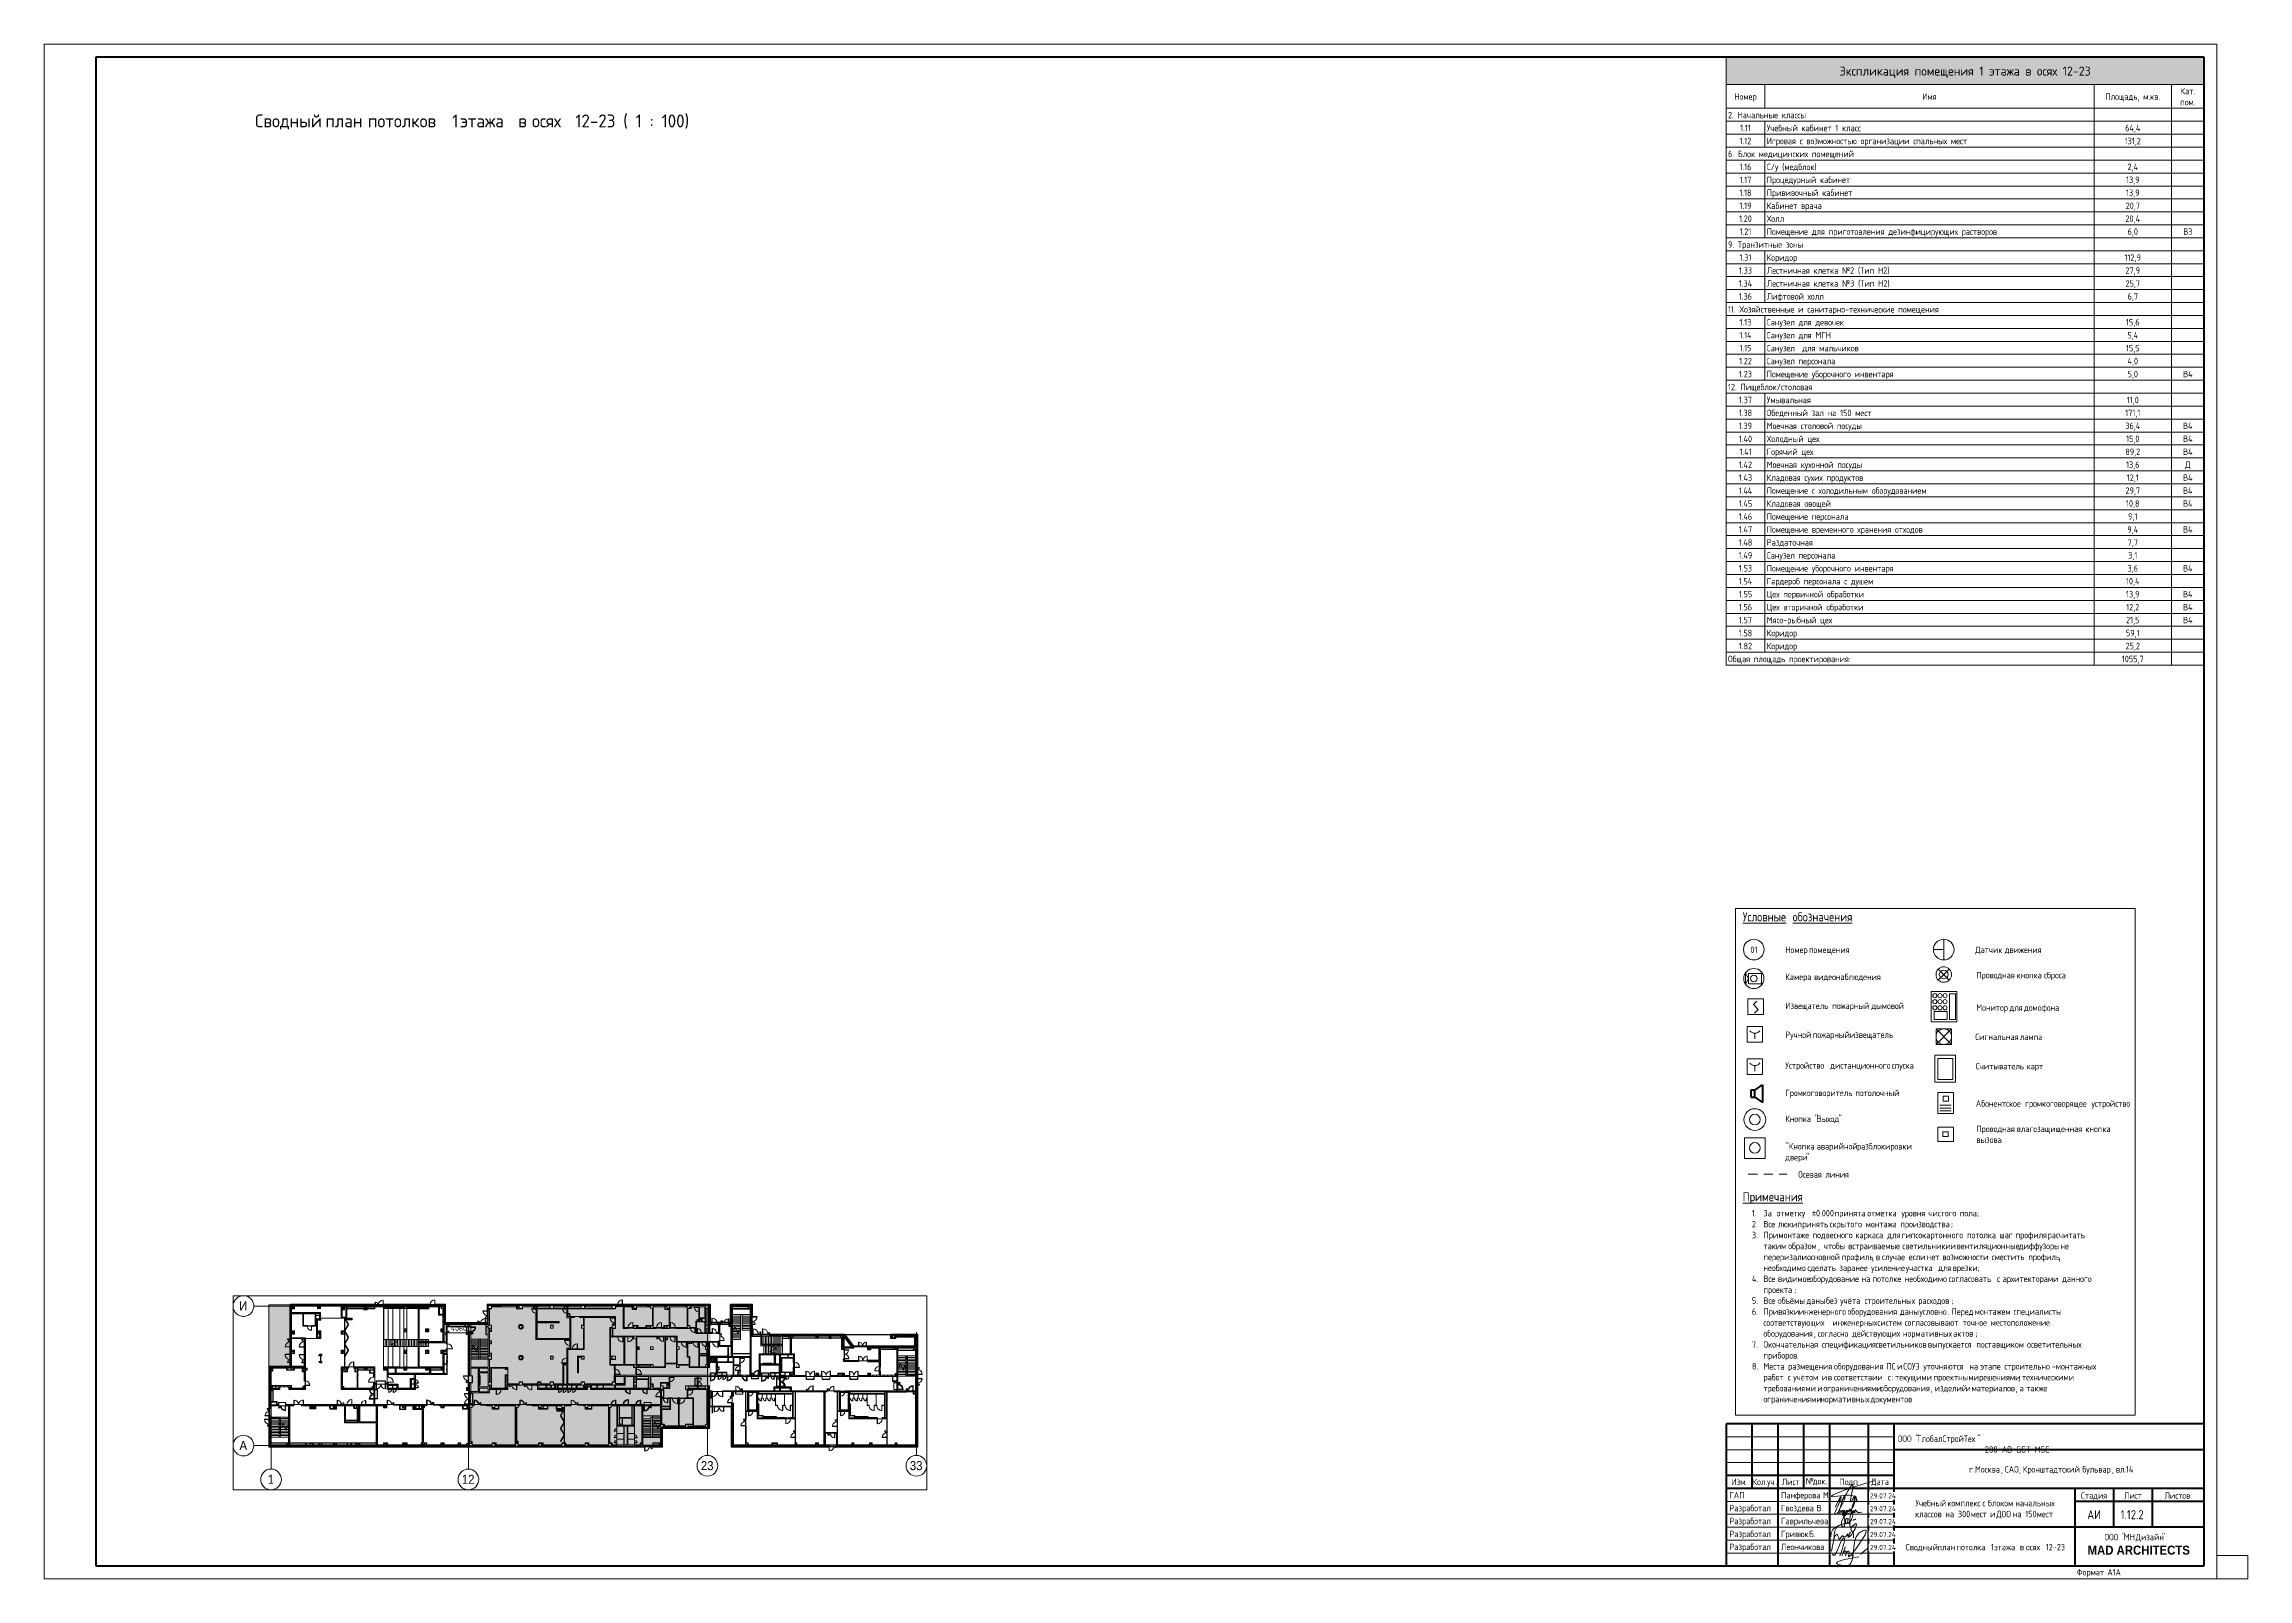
# Paper-space layout 'Layout1' of a CAD drawing. Header units: millimetres. Extents: x -841 to 12, y 0 to 594.
# The model-space entities are those that its viewports show. They can reach past a viewport. Long polylines and large blocks are cut down to what shows.
import ezdxf

# ---------------------------------------------------------------- set-up
doc = ezdxf.new("R2010")
doc.units = ezdxf.units.MM
for name, pattern in [('01 Штриховая _4 мм_', [6, 3.5, -2.5]), ('200_ШТРИХ__ш1_п0_6_', [800, 500, -300]), ('Осевая', [31.75, 6.35, -4.7625, 15.875, -4.7625])]:
    doc.linetypes.add(name, pattern=pattern)
for name, color, linetype, lineweight in [('A-ANNO-DIMS', 7, 'Continuous', 9), ('A-ANNO-DIMS-500', 7, 'Continuous', 9), ('A-ANNO-NOTE', 7, 'Continuous', 9), ('A-DETL', 7, 'Continuous', 9), ('A-DETL-3', 7, '01 Штриховая _4 мм_', 9), ('A-DETL-4', 7, 'Continuous', 40), ('A-DETL-5', 7, 'Continuous', 20), ('A-DETL-7', 7, 'Continuous', 5), ('A-DETL-8', 7, 'Continuous', 30), ('A-DETL-MBND-1', 7, '200_ШТРИХ__ш1_п0_6_', 9), ('A-DOOR', 7, 'Continuous', 5), ('A-GENM', 7, 'Continuous', 5), ('A-GLAZ-2', 7, 'Continuous', 5), ('A-GLAZ-CURT-3', 7, 'Continuous', 5), ('A-GLAZ-CWMG-3', 7, 'Continuous', 5), ('A-WALL', 7, 'Continuous', 9), ('A-WALL-4', 7, 'Continuous', 5), ('G-ANNO-LEGN', 7, 'Continuous', 9), ('G-ANNO-SCHD', 7, 'Continuous', 9), ('G-ANNO-TEXT', 7, 'Continuous', 9), ('G-ANNO-TTLB', 7, 'Continuous', 9), ('I-WALL-5', 7, 'Continuous', 5), ('M-EQPM-2', 7, 'Continuous', 5), ('S-COLS-3', 7, 'Continuous', 5), ('S-STRS-1', 7, 'Continuous', 5), ('S-STRS-MBND-1', 7, 'Continuous', 5), ('Оси', 7, 'Continuous', 9), ('Оси-1', 7, 'Continuous', 20), ('Оси-2', 7, 'Осевая', 9)]:
    doc.layers.add(name, color=color, linetype=linetype, lineweight=lineweight)
for name, color, linetype, lineweight, true_color in [('A-DETL-6', 7, 'Continuous', 9, 0x008040), ('A-DETL-GENF-3', 7, 'Continuous', 5, 0xaaaaaa), ('A-DETL-GENF-4', 7, 'Continuous', 5, 0xe2e2e2), ('A-DETL-GENF-5', 7, 'Continuous', 5, 0xb7b7b7), ('A-DOOR-1', 7, 'Continuous', 5, 0xaaaaaa), ('A-DOOR-2', 7, 'Continuous', 5, 0xe2e2e2), ('A-DOOR-3', 7, 'Continuous', 5, 0xb7b7b7), ('A-DOOR-4', 7, 'Continuous', 5, 0x737373), ('A-DOOR-FRAM-1', 7, 'Continuous', 5, 0xe2e2e2), ('A-DOOR-FRAM-2', 7, 'Continuous', 5, 0xaaaaaa), ('A-DOOR-FRAM-3', 7, 'Continuous', 5, 0xb7b7b7), ('A-FLOR-1', 7, 'Continuous', 5, 0xaaaaaa), ('A-FLOR-2', 7, 'Continuous', 5, 0xb7b7b7), ('A-GENM-1', 7, 'Continuous', 5, 0xe2ddcd), ('A-GENM-2', 7, 'Continuous', 5, 0x737373), ('A-GLAZ-3', 7, 'Continuous', 5, 0x737373), ('A-GLAZ-CURT-2', 7, 'Continuous', 5, 0x737373), ('A-GLAZ-CWMG-2', 7, 'Continuous', 5, 0x737373), ('A-GLAZ-CWMG-4', 7, 'Continuous', 5, 0x383e42), ('A-WALL-3', 7, 'Continuous', 9, 0x737373), ('A-WALL-5', 7, 'Continuous', 5, 0x737373), ('I-WALL-2', 7, 'Continuous', 9, 0xe7e7e7), ('I-WALL-3', 7, 'Continuous', 5, 0xe7e7e7), ('I-WALL-4', 7, 'Continuous', 5, 0x737373), ('I-WALL-6', 7, 'Continuous', 5, 0x787878), ('M-EQPM-1', 7, 'Continuous', 5, 0x737373), ('S-COLS-4', 7, 'Continuous', 5, 0x737373), ('S-STRS-2', 7, 'Continuous', 5, 0x737373), ('S-STRS-MBND-2', 7, 'Continuous', 5, 0x737373)]:
    doc.layers.add(name, color=color, linetype=linetype, lineweight=lineweight, true_color=true_color)
doc.layers.add('A-DETL-GENF-2', color=7, linetype='Continuous', lineweight=9, true_color=0xc0c0c0, transparency=0.4)
doc.layers.add('G-ANNO-NPLT', color=7, linetype='Continuous', plot=False)
doc.styles.add('Arial_1', font='arial.ttf', dxfattribs={"width": 0.9, "height": 1750})
doc.styles.add('Arial_B', font='', dxfattribs={"width": 0.9, "height": 3.5})
doc.styles.add('GOST Common_2', font='GOST_Common.ttf', dxfattribs={"width": 0.9, "height": 3.5})
doc.styles.add('GOST Common_3', font='GOST_Common.ttf', dxfattribs={"width": 0.9, "height": 2.5})
doc.styles.add('GOST Common_4', font='GOST_Common.ttf', dxfattribs={"height": 3.5})
doc.styles.add('GOST Common_5', font='GOST_Common.ttf', dxfattribs={"height": 5})
doc.styles.add('GOST Common_6', font='GOST_Common.ttf', dxfattribs={"width": 0.9, "height": 2})
doc.styles.add('ISOCPEUR_2', font='isocpeur.ttf', dxfattribs={"width": 0.9, "height": 1000})
doc.styles.get('Arial_B').set_extended_font_data('Arial', bold=True)
doc.dimstyles.new('ISO-2_0_0_9К_Средний_округл2', dxfattribs={"dimscale": 304.8, "dimtxt": 995.981176, "dimasz": 2.46063, "dimexe": 1.968504, "dimexo": 0, "dimgap": 0, "dimtad": 1, "dimdec": 0, "dimrnd": 10, "dimzin": 0, "dimdsep": 46, "dimtxsty": 'ISOCPEUR_2', "dimblk1": 'OBLIQUE', "dimblk2": 'OBLIQUE', "dimsah": 1, "dimcen": 0.09, "dimdle": 1.968504, "dimazin": 0, "dimtfac": 1, "dimtdec": 4, "dimtix": 1, "dimtmove": 0, "dimatfit": 3, "dimfxl": 1, "dimtvp": 1, "dimtolj": 1, "dimtzin": 0, "dimarcsym": 2})
pattern_1 = [(135, (105956.37, 0), (-176.7767, -176.7767), [])]
pattern_2 = [(45, (105956.37, 0), (-285.1231, 285.1231), []), (45, (106241.5, 0), (-285.1231, 285.1231), [504.031, -100.806, 16.764, -84.042])]
pattern_3 = [(45, (105956.37, 0), (-176.7767, 176.7767), [])]
pattern_4 = [(135, (105956.37, 0), (-353.5534, -353.5534), [])]
pattern_5 = [(45, (105956.37, 0), (-353.5534, 353.5534), []), (135, (105956.37, 0), (-353.5534, -353.5534), [])]
pattern_6 = [(135, (1826.41, 164.685), (-14.14214, -14.14214), []), (225, (1826.41, 164.685), (14.14214, -14.14214), [])]
pattern_7 = [(45, (-296.384, 164.685), (-14.1421, 14.1421), []), (135, (-296.384, 164.685), (-14.1421, -14.1421), [])]
pattern_8 = [(135, (1826.41, 104.685), (-14.14214, -14.14214), []), (225, (1826.41, 104.685), (14.14214, -14.14214), [])]
pattern_9 = [(45, (-296.384, 104.685), (-14.1421, 14.1421), []), (135, (-296.384, 104.685), (-14.1421, -14.1421), [])]
pattern_10 = [(135, (1776.41, 174.685), (-14.14214, -14.14214), []), (225, (1776.41, 174.685), (14.14214, -14.14214), [])]
pattern_11 = [(45, (-346.384, 174.685), (-14.1421, 14.1421), []), (135, (-346.384, 174.685), (-14.1421, -14.1421), [])]
pattern_12 = [(135, (105956.37, 0), (-377.1708, -377.1708), [533.4, -88.9, 17.78, -88.9]), (135, (105956.37, 376.94), (-377.1708, -377.1708), []), (50, (105956.37, 0), (637.6445, -55.7866), [66.675, -733.425]), (355, (105956.4, 0), (-123.3494, 668.6992), [53.34, -586.74]), (100.451, (106009.5, -4.65), (514.299, 612.908), [56.665, -623.315]), (46.184, (105956.4, 177.8), (948.7764, -147.1497), [100.012, -1100.137]), (96.636, (106035.4, 165.5), (830.909, 865.997), [84.998, -934.973]), (351.184, (105956.4, 177.8), (830.918, 865.988), [80.01, -880.11]), (21, (106045.27, 133.35), (530.6506, -357.9283), [66.675, -733.425]), (326, (106045.3, 133.35), (216.308, 644.6585), [53.34, -586.74]), (71.451, (106089.5, 103.5), (746.9596, 286.7243), [56.665, -623.315]), (37.5, (105956.37, 0), (10.81053, 295.9426), [16.764, -562.864, 16.764, -578.866, -588.962]), (37.5, (105956.37, 0), (10.81053, 295.9426), [-1175.258, 16.764, -572.198]), (7.5, (105956.37, 0), (233.86916, 350.63175), [16.764, -322.834, 16.764, -549.529, -224.472]), (7.5, (105956.37, 0), (233.86916, 350.63175), [-905.891, 16.764, -207.708]), (327.5, (105758.12, 0), (474.5678, -20.0513), [16.764, -205.486, 16.764, -676.656, -920.115]), (327.5, (105758.12, 0), (474.5678, -20.0513), [-915.67, 16.764, -903.351]), (317.5, (105669.22, 0), (518.4522, 88.9934), [16.764, -272.161, 16.764, -443.738, -653.415]), (317.5, (105669.22, 0), (518.4522, 88.9934), [-749.427, 16.764, -636.651])]
pattern_13 = [(135, (1471.41, 189.685), (-14.14214, -14.14214), []), (225, (1471.41, 189.685), (14.14214, -14.14214), [])]
pattern_14 = [(45, (-651.384, 189.685), (-14.1421, 14.1421), []), (135, (-651.384, 189.685), (-14.1421, -14.1421), [])]
pattern_15 = [(45, (105956.4, 0), (-427.6843, 427.6843), []), (45, (106241.5, 0), (-427.6843, 427.6843), [])]
pattern_16 = [(135, (1751.41, 174.685), (-14.14214, -14.14214), []), (225, (1751.41, 174.685), (14.14214, -14.14214), [])]
pattern_17 = [(45, (-371.384, 174.685), (-14.1421, 14.1421), []), (135, (-371.384, 174.685), (-14.1421, -14.1421), [])]
pattern_18 = [(135, (1826.41, 174.685), (-14.14214, -14.14214), []), (225, (1826.41, 174.685), (14.14214, -14.14214), [])]
pattern_19 = [(45, (-296.384, 174.685), (-14.1421, 14.1421), []), (135, (-296.384, 174.685), (-14.1421, -14.1421), [])]
pattern_20 = [(135, (1751.41, 164.685), (-14.14214, -14.14214), []), (225, (1751.41, 164.685), (14.14214, -14.14214), [])]
pattern_21 = [(45, (-371.384, 164.685), (-14.1421, 14.1421), []), (135, (-371.384, 164.685), (-14.1421, -14.1421), [])]
pattern_22 = [(135, (1951.41, 124.685), (-14.14214, -14.14214), []), (225, (1951.41, 124.685), (14.14214, -14.14214), [])]
pattern_23 = [(45, (-171.384, 124.685), (-14.1421, 14.1421), []), (135, (-171.384, 124.685), (-14.1421, -14.1421), [])]
pattern_24 = [(135, (1951.41, 164.685), (-14.14214, -14.14214), []), (225, (1951.41, 164.685), (14.14214, -14.14214), [])]
pattern_25 = [(45, (-171.384, 164.685), (-14.1421, 14.1421), []), (135, (-171.384, 164.685), (-14.1421, -14.1421), [])]
pattern_26 = [(135, (1526.41, 143.685), (-14.14214, -14.14214), []), (225, (1526.41, 143.685), (14.14214, -14.14214), [])]
pattern_27 = [(45, (-596.384, 143.685), (-14.1421, 14.1421), []), (135, (-596.384, 143.685), (-14.1421, -14.1421), [])]
pattern_28 = [(45, (105956.4, 0), (-530.33, 530.33), []), (135, (105956.4, 0), (-530.33, -530.33), [])]

psp = doc.layouts.get("Layout1")

# ---------------------------------------------------------------- texts
at = {"layer": 'G-ANNO-SCHD', "line_spacing_factor": 1.022761}
for s, insert, char_height, width, attachment_point, style in [('Экспликация помещения 1 этажа в осях 12-23', (-97.47, 585.3), 3.5, 118.0062, 2, 'GOST Common_4'), ('Номер', (-182.48, 574.92), 2.5, 9.896, 2, 'GOST Common_3'), ('Имя', (-111.28, 574.92), 2.5, 6.1548, 2, 'GOST Common_3'), ('Площадь, м.кв.', (-32.57, 574.92), 2.5, 23.8349, 2, 'GOST Common_3'), ('Кат.\\Pпом.', (-11.27, 577.05), 2.5, 7.5125, 2, 'GOST Common_3'), ('2. Начальные классы', (-189.23, 567.77), 2.5, 33.7611, 1, 'GOST Common_3'), ('1.12', (-182.48, 557.75), 2.5, 5.4006, 2, 'GOST Common_3'), ('1.11', (-182.48, 562.76), 2.5, 4.8877, 2, 'GOST Common_3'), ('Учебный кабинет 1 класс', (-174.23, 562.76), 2.5, 40.8512, 1, 'GOST Common_3'), ('Игровая с возможностью организации спальных мест', (-174.23, 557.75), 2.5, 88.4003, 1, 'GOST Common_3'), ('131,2', (-32.57, 557.75), 2.5, 7.3918, 2, 'GOST Common_3'), ('64,4', (-32.57, 562.76), 2.5, 7.0901, 2, 'GOST Common_3'), ('6. Блок медицинских помещений', (-189.23, 552.74), 2.5, 52.0445, 1, 'GOST Common_3'), ('1.16', (-182.48, 547.73), 2.5, 5.4006, 2, 'GOST Common_3'), ('С/у (медблок)', (-174.23, 547.73), 2.5, 22.085, 1, 'GOST Common_3'), ('2,4', (-32.57, 547.73), 2.5, 4.948, 2, 'GOST Common_3'), ('1.18', (-182.48, 537.71), 2.5, 5.4006, 2, 'GOST Common_3'), ('1.17', (-182.48, 542.72), 2.5, 5.4006, 2, 'GOST Common_3'), ('Процедурный кабинет', (-174.23, 542.72), 2.5, 36.2351, 1, 'GOST Common_3'), ('Прививочный кабинет', (-174.23, 537.71), 2.5, 35.9635, 1, 'GOST Common_3'), ('13,9', (-32.57, 542.72), 2.5, 6.0341, 2, 'GOST Common_3'), ('13,9', (-32.57, 537.71), 2.5, 6.0341, 2, 'GOST Common_3'), ('1.19', (-182.48, 532.69), 2.5, 5.4006, 2, 'GOST Common_3'), ('Кабинет врача', (-174.23, 532.69), 2.5, 25.0116, 1, 'GOST Common_3'), ('20,7', (-32.57, 532.69), 2.5, 6.5471, 2, 'GOST Common_3'), ('1.20', (-182.48, 527.68), 2.5, 5.9135, 2, 'GOST Common_3'), ('1.21', (-182.48, 522.67), 2.5, 5.4006, 2, 'GOST Common_3'), ('Холл', (-174.23, 527.68), 2.5, 8.0254, 1, 'GOST Common_3'), ('Помещение для приготовления дезинфицирующих растворов', (-174.23, 522.67), 2.5, 99.8048, 1, 'GOST Common_3'), ('20,4', (-32.57, 527.68), 2.5, 6.8186, 2, 'GOST Common_3'), ('6,0', (-32.57, 522.67), 2.5, 4.6765, 2, 'GOST Common_3'), ('В3', (-11.27, 522.67), 2.5, 4.0127, 2, 'GOST Common_3'), ('9. Транзитные зоны', (-189.23, 517.66), 2.5, 32.1318, 1, 'GOST Common_3'), ('1.31', (-182.48, 512.65), 2.5, 5.4006, 2, 'GOST Common_3'), ('Коридор', (-174.23, 512.65), 2.5, 13.3656, 1, 'GOST Common_3'), ('112,9', (-32.57, 512.65), 2.5, 7.3918, 2, 'GOST Common_3'), ('1.33', (-182.48, 507.64), 2.5, 5.9135, 2, 'GOST Common_3'), ('Лестничная клетка №2 (Тип Н2)', (-174.23, 507.64), 2.5, 52.4971, 1, 'GOST Common_3'), ('27,9', (-32.57, 507.64), 2.5, 6.5471, 2, 'GOST Common_3'), ('1.34', (-182.48, 502.62), 2.5, 6.185, 2, 'GOST Common_3'), ('1.36', (-182.48, 497.61), 2.5, 5.9135, 2, 'GOST Common_3'), ('Лестничная клетка №3 (Тип Н2)', (-174.23, 502.62), 2.5, 52.4971, 1, 'GOST Common_3'), ('Лифтовой холл', (-174.23, 497.61), 2.5, 24.74, 1, 'GOST Common_3'), ('25,7', (-32.57, 502.62), 2.5, 6.5471, 2, 'GOST Common_3'), ('6,7', (-32.57, 497.61), 2.5, 4.6765, 2, 'GOST Common_3'), ('11. Хозяйственные и санитарно-технические помещения', (-189.23, 492.6), 2.5, 92.8052, 1, 'GOST Common_3'), ('1.13', (-182.48, 487.59), 2.5, 5.4006, 2, 'GOST Common_3'), ('Санузел для девочек', (-174.23, 487.59), 2.5, 33.8214, 1, 'GOST Common_3'), ('15,6', (-32.57, 487.59), 2.5, 6.0341, 2, 'GOST Common_3'), ('1.14', (-182.48, 482.58), 2.5, 5.6721, 2, 'GOST Common_3'), ('Санузел для МГН', (-174.23, 482.58), 2.5, 27.1537, 1, 'GOST Common_3'), ('5,4', (-32.57, 482.58), 2.5, 4.948, 2, 'GOST Common_3'), ('1.22', (-182.48, 472.56), 2.5, 5.9135, 2, 'GOST Common_3'), ('1.15', (-182.48, 477.57), 2.5, 5.4006, 2, 'GOST Common_3'), ('Санузел  для мальчиков', (-174.23, 477.57), 2.5, 39.041, 1, 'GOST Common_3'), ('Санузел персонала', (-174.23, 472.56), 2.5, 31.3172, 1, 'GOST Common_3'), ('15,5', (-32.57, 477.57), 2.5, 6.0341, 2, 'GOST Common_3'), ('4,0', (-32.57, 472.56), 2.5, 4.948, 2, 'GOST Common_3'), ('12. Пищеблок/столовая', (-189.23, 462.53), 2.5, 38.4375, 1, 'GOST Common_3'), ('1.23', (-182.48, 467.54), 2.5, 5.9135, 2, 'GOST Common_3'), ('Помещение уборочного инвентаря', (-174.23, 467.54), 2.5, 56.4193, 1, 'GOST Common_3'), ('5,0', (-32.57, 467.54), 2.5, 4.6765, 2, 'GOST Common_3'), ('В4', (-11.27, 467.54), 2.5, 4.2842, 2, 'GOST Common_3'), ('1.38', (-182.48, 452.51), 2.5, 5.9135, 2, 'GOST Common_3'), ('1.37', (-182.48, 457.52), 2.5, 5.9135, 2, 'GOST Common_3'), ('Умывальная', (-174.23, 457.52), 2.5, 20.0635, 1, 'GOST Common_3'), ('Обеденный зал на 150 мест', (-174.23, 452.51), 2.5, 44.0493, 1, 'GOST Common_3'), ('171,1', (-32.57, 452.51), 2.5, 6.8789, 2, 'GOST Common_3'), ('11,0', (-32.57, 457.52), 2.5, 5.5212, 2, 'GOST Common_3'), ('1.39', (-182.48, 447.5), 2.5, 5.9135, 2, 'GOST Common_3'), ('Моечная столовой посуды', (-174.23, 447.5), 2.5, 42.2994, 1, 'GOST Common_3'), ('36,4', (-32.57, 447.5), 2.5, 6.8186, 2, 'GOST Common_3'), ('В4', (-11.27, 447.5), 2.5, 4.2842, 2, 'GOST Common_3'), ('1.40', (-182.48, 442.49), 2.5, 6.185, 2, 'GOST Common_3'), ('1.41', (-182.48, 437.48), 2.5, 5.6721, 2, 'GOST Common_3'), ('Холодный цех', (-174.23, 442.49), 2.5, 22.5979, 1, 'GOST Common_3'), ('Горячий цех', (-174.23, 437.48), 2.5, 19.9127, 1, 'GOST Common_3'), ('89,2', (-32.57, 437.48), 2.5, 6.5471, 2, 'GOST Common_3'), ('15,0', (-32.57, 442.49), 2.5, 6.0341, 2, 'GOST Common_3'), ('В4', (-11.27, 442.49), 2.5, 4.2842, 2, 'GOST Common_3'), ('В4', (-11.27, 437.48), 2.5, 4.2842, 2, 'GOST Common_3'), ('1.43', (-182.48, 427.45), 2.5, 6.185, 2, 'GOST Common_3'), ('1.42', (-182.48, 432.46), 2.5, 6.185, 2, 'GOST Common_3'), ('Моечная кухонной посуды', (-174.23, 432.46), 2.5, 41.9977, 1, 'GOST Common_3'), ('Кладовая сухих продуктов', (-174.23, 427.45), 2.5, 44.1398, 1, 'GOST Common_3'), ('13,6', (-32.57, 432.46), 2.5, 6.0341, 2, 'GOST Common_3'), ('12,1', (-32.57, 427.45), 2.5, 5.5212, 2, 'GOST Common_3'), ('В4', (-11.27, 427.45), 2.5, 4.2842, 2, 'GOST Common_3'), ('\\fGOST Common|b0|i0|c204|p34|;\\W.9;Д', (-11.27, 432.46), 2.5, 2.4137, 2, 'GOST Common_3'), ('1.44', (-182.48, 422.44), 2.5, 6.4565, 2, 'GOST Common_3'), ('Помещение с холодильным оборудованием', (-174.23, 422.44), 2.5, 68.6083, 1, 'GOST Common_3'), ('29,7', (-32.57, 422.44), 2.5, 6.5471, 2, 'GOST Common_3'), ('В4', (-11.27, 422.44), 2.5, 4.2842, 2, 'GOST Common_3'), ('1.45', (-182.48, 417.43), 2.5, 6.185, 2, 'GOST Common_3'), ('1.46', (-182.48, 412.42), 2.5, 6.185, 2, 'GOST Common_3'), ('Кладовая овощей', (-174.23, 417.43), 2.5, 28.7527, 1, 'GOST Common_3'), ('Помещение персонала', (-174.23, 412.42), 2.5, 36.2652, 1, 'GOST Common_3'), ('10,8', (-32.57, 417.43), 2.5, 6.0341, 2, 'GOST Common_3'), ('9,1', (-32.57, 412.42), 2.5, 4.1636, 2, 'GOST Common_3'), ('В4', (-11.27, 417.43), 2.5, 4.2842, 2, 'GOST Common_3'), ('1.48', (-182.48, 402.39), 2.5, 6.185, 2, 'GOST Common_3'), ('1.47', (-182.48, 407.41), 2.5, 6.185, 2, 'GOST Common_3'), ('Раздаточная', (-174.23, 402.39), 2.5, 22.085, 1, 'GOST Common_3'), ('Помещение временного хранения отходов', (-174.23, 407.41), 2.5, 68.8497, 1, 'GOST Common_3'), ('9,4', (-32.57, 407.41), 2.5, 4.948, 2, 'GOST Common_3'), ('7,7', (-32.57, 402.39), 2.5, 4.6765, 2, 'GOST Common_3'), ('В4', (-11.27, 407.41), 2.5, 4.2842, 2, 'GOST Common_3'), ('1.49', (-182.48, 397.38), 2.5, 6.185, 2, 'GOST Common_3'), ('Санузел персонала', (-174.23, 397.38), 2.5, 31.3172, 1, 'GOST Common_3'), ('Помещение уборочного инвентаря', (-174.23, 392.37), 2.5, 56.4193, 1, 'GOST Common_3'), ('3,1', (-32.57, 397.38), 2.5, 4.1636, 2, 'GOST Common_3'), ('1.54', (-182.48, 387.36), 2.5, 6.185, 2, 'GOST Common_3'), ('1.53', (-182.48, 392.37), 2.5, 5.9135, 2, 'GOST Common_3'), ('Гардероб персонала с душем', (-174.23, 387.36), 2.5, 46.9759, 1, 'GOST Common_3'), ('10,4', (-32.57, 387.36), 2.5, 6.3057, 2, 'GOST Common_3'), ('3,6', (-32.57, 392.37), 2.5, 4.6765, 2, 'GOST Common_3'), ('В4', (-11.27, 392.37), 2.5, 4.2842, 2, 'GOST Common_3'), ('1.55', (-182.48, 382.35), 2.5, 5.9135, 2, 'GOST Common_3'), ('1.56', (-182.48, 377.34), 2.5, 5.9135, 2, 'GOST Common_3'), ('Цех первичной обработки', (-174.23, 382.35), 2.5, 42.5106, 1, 'GOST Common_3'), ('Цех вторичной обработки', (-174.23, 377.34), 2.5, 43.0537, 1, 'GOST Common_3'), ('13,9', (-32.57, 382.35), 2.5, 6.0341, 2, 'GOST Common_3'), ('12,2', (-32.57, 377.34), 2.5, 6.0341, 2, 'GOST Common_3'), ('В4', (-11.27, 382.35), 2.5, 4.2842, 2, 'GOST Common_3'), ('В4', (-11.27, 377.34), 2.5, 4.2842, 2, 'GOST Common_3'), ('1.58', (-182.48, 367.31), 2.5, 5.9135, 2, 'GOST Common_3'), ('1.57', (-182.48, 372.33), 2.5, 5.9135, 2, 'GOST Common_3'), ('Мясо-рыбный цех', (-174.23, 372.33), 2.5, 28.2398, 1, 'GOST Common_3'), ('Коридор', (-174.23, 367.31), 2.5, 13.3656, 1, 'GOST Common_3'), ('59,1', (-32.57, 367.31), 2.5, 6.0341, 2, 'GOST Common_3'), ('21,5', (-32.57, 372.33), 2.5, 6.0341, 2, 'GOST Common_3'), ('В4', (-11.27, 372.33), 2.5, 4.2842, 2, 'GOST Common_3'), ('1.82', (-182.48, 362.3), 2.5, 5.9135, 2, 'GOST Common_3'), ('Коридор', (-174.23, 362.3), 2.5, 13.3656, 1, 'GOST Common_3'), ('25,2', (-32.57, 362.3), 2.5, 6.5471, 2, 'GOST Common_3'), ('Общая площадь проектирования:', (-189.23, 357.29), 2.5, 54.5789, 1, 'GOST Common_3'), ('1055,7', (-32.57, 357.29), 2.5, 9.7753, 2, 'GOST Common_3')]:
    psp.add_mtext(s, dxfattribs=dict(at, insert=insert, char_height=char_height, width=width, attachment_point=attachment_point, style=style))
at = {"layer": 'G-ANNO-TTLB', "attachment_point": 1}
for s, insert, char_height, width, style in [('Сводный', (-759.33, 566.76), 5, 30.865, 'GOST Common_5'), ('\\fGOST Common|b0|i0|c204|p34|; ', (-733.86, 566.76), 5, 2.0844, 'GOST Common_5'), ('план', (-732.14, 566.76), 5, 17.8776, 'GOST Common_5'), ('\\fGOST Common|b0|i0|c204|p34|; ', (-717.39, 566.76), 5, 2.0844, 'GOST Common_5'), ('потолков', (-715.67, 566.76), 5, 35.9156, 'GOST Common_5'), (' 1 ', (-686.04, 566.76), 5, 7.2954, 'GOST Common_5'), ('этажа', (-680.02, 566.76), 5, 25.2532, 'GOST Common_5'), ('\\fGOST Common|b0|i0|c204|p34|; ', (-659.18, 566.76), 5, 2.0844, 'GOST Common_5'), ('\\fGOST Common|b0|i0|c204|p34|;в', (-657.46, 566.76), 5, 4.3291, 'GOST Common_5'), ('\\fGOST Common|b0|i0|c204|p34|; ', (-653.89, 566.76), 5, 2.0844, 'GOST Common_5'), ('осях', (-652.17, 566.76), 5, 16.6751, 'GOST Common_5'), (' 12-23 ( 1 : 100)', (-638.41, 566.76), 5, 52.5907, 'GOST Common_5'), ('ООО', (-123.53, 55.52), 2.5, 6.4937, 'GOST Common_3'), (' "', (-118.17, 55.52), 2.5, 2.5975, 'GOST Common_3'), ('ГлобалСтройТех', (-116.03, 55.52), 2.5, 28.2114, 'GOST Common_3'), ('"                                                                               288-AB-GST-MSC', (-92.75, 55.52), 2.5, 105.1974, 'GOST Common_3'), ('\\fGOST Common|b0|i0|c204|p34|;\\W.9;г', (-95.9, 43.66), 2.5, 1.9481, 'GOST Common_3'), ('Москва', (-93.64, 43.66), 2.5, 12.1215, 'GOST Common_3'), ('САО', (-82.09, 43.66), 2.5, 6.5658, 'GOST Common_3'), ('Кронштадтский', (-75.12, 43.66), 2.5, 26.9848, 'GOST Common_3'), ('\\fGOST Common|b0|i0|c204|p34|;\\W.9; ', (-52.86, 43.66), 2.5, 0.938, 'GOST Common_3'), ('бульвар', (-52.08, 43.66), 2.5, 13.8532, 'GOST Common_3'), ('вл', (-39.11, 43.66), 2.5, 3.8962, 'GOST Common_3'), ('.14', (-35.89, 43.66), 2.5, 4.3291, 'GOST Common_3'), ('\\fGOST Common|b0|i0|c204|p34|;\\W.9;.', (-94.29, 43.66), 2.5, 0.7937, 'GOST Common_3'), (', ', (-83.64, 43.66), 2.5, 1.8759, 'GOST Common_3'), (', ', (-76.67, 43.66), 2.5, 1.8759, 'GOST Common_3'), (', ', (-40.65, 43.66), 2.5, 1.8759, 'GOST Common_3'), ('Учебный', (-116.7, 30.59), 2.5, 14.0696, 'GOST Common_3'), ('классов', (-116.82, 26.36), 2.5, 13.2759, 'GOST Common_3'), ('\\fGOST Common|b0|i0|c204|p34|;\\W.9; ', (-105.87, 26.36), 2.5, 0.938, 'GOST Common_3'), ('\\fGOST Common|b0|i0|c204|p34|;\\W.9; ', (-105.1, 30.59), 2.5, 0.938, 'GOST Common_3'), ('на', (-105.1, 26.36), 2.5, 4.1127, 'GOST Common_3'), ('комплекс', (-104.32, 30.59), 2.5, 15.5127, 'GOST Common_3'), (' 300 ', (-101.7, 26.36), 2.5, 7.7203, 'GOST Common_3'), ('мест', (-95.33, 26.36), 2.5, 8.2253, 'GOST Common_3'), ('\\fGOST Common|b0|i0|c204|p34|;\\W.9; ', (-91.52, 30.59), 2.5, 0.938, 'GOST Common_3'), ('\\fGOST Common|b0|i0|c204|p34|;\\W.9;с', (-90.75, 30.59), 2.5, 1.6595, 'GOST Common_3'), ('\\fGOST Common|b0|i0|c204|p34|;\\W.9; ', (-89.38, 30.59), 2.5, 0.938, 'GOST Common_3'), ('\\fGOST Common|b0|i0|c204|p34|;\\W.9; ', (-88.55, 26.36), 2.5, 0.938, 'GOST Common_3'), ('блоком', (-88.61, 30.59), 2.5, 11.9051, 'GOST Common_3'), ('\\fGOST Common|b0|i0|c204|p34|;\\W.9;и', (-87.77, 26.36), 2.5, 1.9481, 'GOST Common_3'), ('\\fGOST Common|b0|i0|c204|p34|;\\W.9; ', (-86.17, 26.36), 2.5, 0.938, 'GOST Common_3'), ('ДОО', (-85.39, 26.36), 2.5, 6.7823, 'GOST Common_3'), ('\\fGOST Common|b0|i0|c204|p34|;\\W.9; ', (-79.8, 26.36), 2.5, 0.938, 'GOST Common_3'), ('на', (-79.02, 26.36), 2.5, 4.1127, 'GOST Common_3'), ('\\fGOST Common|b0|i0|c204|p34|;\\W.9; ', (-78.78, 30.59), 2.5, 0.938, 'GOST Common_3'), ('начальных', (-78.01, 30.59), 2.5, 18.1823, 'GOST Common_3'), (' 150 ', (-75.63, 26.36), 2.5, 7.143, 'GOST Common_3'), ('мест', (-69.73, 26.36), 2.5, 8.2253, 'GOST Common_3'), ('АИ', (-50.19, 26.62), 3.5, 6.5658, 'GOST Common_2'), ('1.12.2', (-37.25, 26.62), 3.5, 11.5443, 'GOST Common_2'), ('Сводный', (-120.4, 13.54), 2.5, 13.8532, 'GOST Common_3'), ('\\fGOST Common|b0|i0|c204|p34|;\\W.9; ', (-108.97, 13.54), 2.5, 0.938, 'GOST Common_3'), ('план', (-108.19, 13.54), 2.5, 8.0089, 'GOST Common_3'), ('\\fGOST Common|b0|i0|c204|p34|;\\W.9; ', (-101.59, 13.54), 2.5, 0.938, 'GOST Common_3'), ('потолка', (-100.81, 13.54), 2.5, 14.3582, 'GOST Common_3'), (' 1 ', (-88.96, 13.54), 2.5, 3.2468, 'GOST Common_3'), ('этажа', (-86.29, 13.54), 2.5, 11.1835, 'GOST Common_3'), ('\\fGOST Common|b0|i0|c204|p34|;\\W.9; ', (-77.06, 13.54), 2.5, 0.938, 'GOST Common_3'), ('\\fGOST Common|b0|i0|c204|p34|;\\W.9;в', (-76.28, 13.54), 2.5, 1.9481, 'GOST Common_3'), ('\\fGOST Common|b0|i0|c204|p34|;\\W.9; ', (-74.68, 13.54), 2.5, 0.938, 'GOST Common_3'), ('осях', (-73.9, 13.54), 2.5, 7.5038, 'GOST Common_3'), (' 12-23', (-67.71, 13.54), 2.5, 10.1013, 'GOST Common_3')]:
    psp.add_mtext(s, dxfattribs=dict(at, insert=insert, char_height=char_height, width=width, style=style))

msp = doc.modelspace()

# ---------------------------------------------------------------- texts
at = {"layer": 'G-ANNO-TEXT', "attachment_point": 1}
for s, insert, char_height, width, style in [('\\LУсловные', (85151.9, 3189.7), 3.5, 22.1506, 'GOST Common_2'), ('\\L\\fGOST Common|b0|i0|c204|p34|;\\W.9;\\L ', (85170.17, 3189.7), 3.5, 1.2987, 'GOST Common_2'), ('\\Lобозначения', (85171.24, 3189.7), 3.5, 30.1595, 'GOST Common_2'), ('01', (85154.87, 3176.46), 2.5, 3.319, 'GOST Common_3'), ('Номер', (85168.37, 3176.46), 2.5, 10.1734, 'GOST Common_3'), ('\\fGOST Common|b0|i0|c204|p34|;\\W.9; ', (85176.77, 3176.46), 2.5, 0.938, 'GOST Common_3'), ('помещения', (85177.54, 3176.46), 2.5, 18.543, 'GOST Common_3'), ('Датчик', (85241.89, 3176.46), 2.5, 12.9152, 'GOST Common_3'), ('\\fGOST Common|b0|i0|c204|p34|;\\W.9; ', (85252.55, 3176.46), 2.5, 0.938, 'GOST Common_3'), ('движения', (85253.32, 3176.46), 2.5, 16.0899, 'GOST Common_3'), ('Камера', (85168.37, 3165.97), 2.5, 12.5544, 'GOST Common_3'), ('\\fGOST Common|b0|i0|c204|p34|;\\W.9; ', (85178.73, 3165.97), 2.5, 0.938, 'GOST Common_3'), ('видеонаблюдения', (85179.51, 3165.97), 2.5, 29.8709, 'GOST Common_3'), ('Проводная', (85242.31, 3166.65), 2.5, 17.9658, 'GOST Common_3'), ('\\fGOST Common|b0|i0|c204|p34|;\\W.9; ', (85257.14, 3166.65), 2.5, 0.938, 'GOST Common_3'), ('кнопка', (85257.91, 3166.65), 2.5, 11.9051, 'GOST Common_3'), ('\\fGOST Common|b0|i0|c204|p34|;\\W.9; ', (85267.73, 3166.65), 2.5, 0.938, 'GOST Common_3'), ('сброса', (85268.51, 3166.65), 2.5, 11.3278, 'GOST Common_3'), ('\\fGOST Common|b0|i0|c204|p34|;\\W.9; ', (85168.37, 3161.74), 2.5, 0.938, 'GOST Common_3'), ('Извещатель', (85168.37, 3154.77), 2.5, 21.0683, 'GOST Common_3'), ('\\fGOST Common|b0|i0|c204|p34|;\\W.9; ', (85185.76, 3154.77), 2.5, 0.938, 'GOST Common_3'), ('пожарный', (85186.53, 3154.77), 2.5, 16.5228, 'GOST Common_3'), ('дымовой', (85201.71, 3154.77), 2.5, 14.0696, 'GOST Common_3'), ('Монитор', (85242.31, 3154.07), 2.5, 14.6468, 'GOST Common_3'), ('\\fGOST Common|b0|i0|c204|p34|;\\W.9; ', (85254.4, 3154.07), 2.5, 0.938, 'GOST Common_3'), ('для', (85255.17, 3154.07), 2.5, 5.8443, 'GOST Common_3'), ('\\fGOST Common|b0|i0|c204|p34|;\\W.9; ', (85259.99, 3154.07), 2.5, 0.938, 'GOST Common_3'), ('домофона', (85260.77, 3154.07), 2.5, 16.5228, 'GOST Common_3'), ('Ручной', (85168.37, 3143.58), 2.5, 11.9051, 'GOST Common_3'), ('\\fGOST Common|b0|i0|c204|p34|;\\W.9; ', (85178.2, 3143.58), 2.5, 0.938, 'GOST Common_3'), ('пожарный', (85178.97, 3143.58), 2.5, 16.5228, 'GOST Common_3'), ('\\fGOST Common|b0|i0|c204|p34|;\\W.9; ', (85192.6, 3143.58), 2.5, 0.938, 'GOST Common_3'), ('извещатель', (85193.38, 3143.58), 2.5, 20.8519, 'GOST Common_3'), ('\\fGOST Common|b0|i0|c204|p34|;\\W.9; ', (85210.58, 3143.58), 2.5, 0.938, 'GOST Common_3'), ('Сигнальная', (85241.89, 3142.77), 2.5, 19.9139, 'GOST Common_3'), ('\\fGOST Common|b0|i0|c204|p34|;\\W.9; ', (85258.32, 3142.77), 2.5, 0.938, 'GOST Common_3'), ('лампа', (85259.1, 3142.77), 2.5, 10.3899, 'GOST Common_3'), ('Устройство', (85168.37, 3131.7), 2.5, 20.1304, 'GOST Common_3'), ('\\fGOST Common|b0|i0|c204|p34|;\\W.9; ', (85184.98, 3131.7), 2.5, 0.938, 'GOST Common_3'), ('дистанционного', (85185.76, 3131.7), 2.5, 27.9228, 'GOST Common_3'), ('\\fGOST Common|b0|i0|c204|p34|;\\W.9; ', (85208.8, 3131.7), 2.5, 0.938, 'GOST Common_3'), ('спуска', (85209.57, 3131.7), 2.5, 11.3278, 'GOST Common_3'), ('Считыватель', (85242.13, 3131.4), 2.5, 22.8721, 'GOST Common_3'), ('\\fGOST Common|b0|i0|c204|p34|;\\W.9; ', (85261, 3131.4), 2.5, 0.938, 'GOST Common_3'), ('карт', (85261.77, 3131.4), 2.5, 8.5139, 'GOST Common_3'), ('Громкоговоритель', (85168.37, 3121.07), 2.5, 31.8911, 'GOST Common_3'), ('\\fGOST Common|b0|i0|c204|p34|;\\W.9; ', (85194.69, 3121.07), 2.5, 0.938, 'GOST Common_3'), ('потолочный', (85195.46, 3121.07), 2.5, 20.2025, 'GOST Common_3'), ('Абонентское', (85242.13, 3116.96), 2.5, 22.1506, 'GOST Common_3'), ('\\fGOST Common|b0|i0|c204|p34|;\\W.9; ', (85260.4, 3116.96), 2.5, 0.938, 'GOST Common_3'), ('громкоговорящее', (85261.18, 3116.96), 2.5, 30.2316, 'GOST Common_3'), ('\\fGOST Common|b0|i0|c204|p34|;\\W.9; ', (85286.12, 3116.96), 2.5, 0.938, 'GOST Common_3'), ('устройство', (85286.89, 3116.96), 2.5, 19.9139, 'GOST Common_3'), ('Кнопка', (85168.37, 3111.03), 2.5, 12.1215, 'GOST Common_3'), (' "', (85178.37, 3111.03), 2.5, 2.5975, 'GOST Common_3'), ('Выход', (85180.52, 3111.03), 2.5, 10.2456, 'GOST Common_3'), ('\\fGOST Common|b0|i0|c204|p34|;\\W.9;"', (85188.97, 3111.03), 2.5, 1.6595, 'GOST Common_3'), ('Проводная', (85242.31, 3107.16), 2.5, 17.9658, 'GOST Common_3'), ('\\fGOST Common|b0|i0|c204|p34|;\\W.9; ', (85257.14, 3107.16), 2.5, 0.938, 'GOST Common_3'), ('влагозащищенная', (85257.91, 3107.16), 2.5, 31.3139, 'GOST Common_3'), ('\\fGOST Common|b0|i0|c204|p34|;\\W.9; ', (85283.75, 3107.16), 2.5, 0.938, 'GOST Common_3'), ('кнопка', (85284.52, 3107.16), 2.5, 11.9051, 'GOST Common_3'), ('\\fGOST Common|b0|i0|c204|p34|;\\W.9; ', (85294.34, 3107.16), 2.5, 0.938, 'GOST Common_3'), ('\\fGOST Common|b0|i0|c204|p34|;\\W.9;"', (85168.37, 3100.41), 2.5, 1.6595, 'GOST Common_3'), ('Кнопка', (85169.74, 3100.41), 2.5, 12.1215, 'GOST Common_3'), ('\\fGOST Common|b0|i0|c204|p34|;\\W.9;"', (85176.41, 3096.17), 2.5, 1.6595, 'GOST Common_3'), ('\\fGOST Common|b0|i0|c204|p34|;\\W.9; ', (85179.74, 3100.41), 2.5, 0.938, 'GOST Common_3'), ('аварийной', (85180.52, 3100.41), 2.5, 17.9658, 'GOST Common_3'), ('\\fGOST Common|b0|i0|c204|p34|;\\W.9; ', (85195.34, 3100.41), 2.5, 0.938, 'GOST Common_3'), ('разблокировки', (85196.11, 3100.41), 2.5, 25.3975, 'GOST Common_3'), ('\\fGOST Common|b0|i0|c204|p34|;\\W.9; ', (85217.07, 3100.41), 2.5, 0.938, 'GOST Common_3'), ('вызова', (85242.31, 3102.93), 2.5, 11.9772, 'GOST Common_3'), ('двери', (85168.37, 3096.17), 2.5, 9.7405, 'GOST Common_3'), ('Осевая', (85173.35, 3089.53), 2.5, 11.8329, 'GOST Common_3'), ('\\fGOST Common|b0|i0|c204|p34|;\\W.9; ', (85183.11, 3089.53), 2.5, 0.938, 'GOST Common_3'), ('линия', (85183.89, 3089.53), 2.5, 9.7405, 'GOST Common_3'), ('\\LПримечания', (85151.9, 3081.38), 3.5, 28.4278, 'GOST Common_2'), ('1.', (85155.45, 3074.53), 2.5, 5.4117, 'GOST Common_3'), ('За', (85159.92, 3074.53), 2.5, 4.257, 'GOST Common_3'), ('отметку', (85164.98, 3074.53), 2.5, 14.8633, 'GOST Common_3'), (' ±0.000 ', (85177.24, 3074.53), 2.5, 12.4101, 'GOST Common_3'), ('принята', (85187.48, 3074.53), 2.5, 14.3582, 'GOST Common_3'), ('\\fGOST Common|b0|i0|c204|p34|;\\W.9; ', (85199.33, 3074.53), 2.5, 0.938, 'GOST Common_3'), ('отметка', (85200.1, 3074.53), 2.5, 15.0797, 'GOST Common_3'), ('\\fGOST Common|b0|i0|c204|p34|;\\W.9; ', (85212.54, 3074.53), 2.5, 0.938, 'GOST Common_3'), ('уровня', (85213.32, 3074.53), 2.5, 11.6886, 'GOST Common_3'), ('\\fGOST Common|b0|i0|c204|p34|;\\W.9; ', (85222.96, 3074.53), 2.5, 0.938, 'GOST Common_3'), ('чистого', (85223.73, 3074.53), 2.5, 13.8532, 'GOST Common_3'), ('\\fGOST Common|b0|i0|c204|p34|;\\W.9; ', (85235.16, 3074.53), 2.5, 0.938, 'GOST Common_3'), ('пола', (85235.94, 3074.53), 2.5, 8.0089, 'GOST Common_3'), ('\\fGOST Common|b0|i0|c204|p34|;\\W.9;;', (85242.54, 3074.53), 2.5, 0.938, 'GOST Common_3'), ('2.', (85155.45, 3070.29), 2.5, 5.4117, 'GOST Common_3'), ('3.', (85155.45, 3066.06), 2.5, 5.4117, 'GOST Common_3'), ('Все', (85159.92, 3070.29), 2.5, 5.8443, 'GOST Common_3'), ('При', (85159.92, 3066.06), 2.5, 6.0608, 'GOST Common_3'), ('\\fGOST Common|b0|i0|c204|p34|;\\W.9; ', (85164.74, 3070.29), 2.5, 0.938, 'GOST Common_3'), ('\\fGOST Common|b0|i0|c204|p34|;\\W.9; ', (85164.92, 3066.06), 2.5, 0.938, 'GOST Common_3'), ('люки', (85165.51, 3070.29), 2.5, 8.2253, 'GOST Common_3'), ('монтаже', (85165.69, 3066.06), 2.5, 15.0797, 'GOST Common_3'), ('\\fGOST Common|b0|i0|c204|p34|;\\W.9; ', (85172.3, 3070.29), 2.5, 0.938, 'GOST Common_3'), ('принять', (85173.07, 3070.29), 2.5, 14.1418, 'GOST Common_3'), ('\\fGOST Common|b0|i0|c204|p34|;\\W.9; ', (85178.13, 3066.06), 2.5, 0.938, 'GOST Common_3'), ('подвесного', (85178.91, 3066.06), 2.5, 19.1924, 'GOST Common_3'), ('\\fGOST Common|b0|i0|c204|p34|;\\W.9; ', (85184.74, 3070.29), 2.5, 0.938, 'GOST Common_3'), ('скрытого', (85185.51, 3070.29), 2.5, 16.0177, 'GOST Common_3'), ('\\fGOST Common|b0|i0|c204|p34|;\\W.9; ', (85194.74, 3066.06), 2.5, 0.938, 'GOST Common_3'), ('каркаса', (85195.52, 3066.06), 2.5, 13.9975, 'GOST Common_3'), ('\\fGOST Common|b0|i0|c204|p34|;\\W.9; ', (85198.73, 3070.29), 2.5, 0.938, 'GOST Common_3'), ('монтажа', (85199.5, 3070.29), 2.5, 15.2962, 'GOST Common_3'), ('\\fGOST Common|b0|i0|c204|p34|;\\W.9; ', (85207.06, 3066.06), 2.5, 0.938, 'GOST Common_3'), ('для', (85207.84, 3066.06), 2.5, 5.8443, 'GOST Common_3'), ('\\fGOST Common|b0|i0|c204|p34|;\\W.9; ', (85212.12, 3070.29), 2.5, 0.938, 'GOST Common_3'), ('\\fGOST Common|b0|i0|c204|p34|;\\W.9; ', (85212.66, 3066.06), 2.5, 0.938, 'GOST Common_3'), ('производства', (85212.9, 3070.29), 2.5, 23.6658, 'GOST Common_3'), ('гипсокартонного', (85213.43, 3066.06), 2.5, 29.6544, 'GOST Common_3'), ('\\fGOST Common|b0|i0|c204|p34|;\\W.9;;', (85232.42, 3070.29), 2.5, 0.938, 'GOST Common_3'), ('\\fGOST Common|b0|i0|c204|p34|;\\W.9; ', (85237.9, 3066.06), 2.5, 0.938, 'GOST Common_3'), ('потолка', (85238.68, 3066.06), 2.5, 14.3582, 'GOST Common_3'), ('\\fGOST Common|b0|i0|c204|p34|;\\W.9; ', (85250.52, 3066.06), 2.5, 0.938, 'GOST Common_3'), ('шаг', (85251.3, 3066.06), 2.5, 6.5658, 'GOST Common_3'), ('\\fGOST Common|b0|i0|c204|p34|;\\W.9; ', (85256.71, 3066.06), 2.5, 0.938, 'GOST Common_3'), ('профиля', (85257.49, 3066.06), 2.5, 14.1418, 'GOST Common_3'), ('\\fGOST Common|b0|i0|c204|p34|;\\W.9; ', (85269.16, 3066.06), 2.5, 0.938, 'GOST Common_3'), ('расчитать', (85269.93, 3066.06), 2.5, 18.6873, 'GOST Common_3'), ('\\fGOST Common|b0|i0|c204|p34|;\\W.9; ', (85285.35, 3066.06), 2.5, 0.938, 'GOST Common_3'), ('таким', (85159.92, 3061.83), 2.5, 10.6785, 'GOST Common_3'), ('переризали', (85159.92, 3057.59), 2.5, 19.5532, 'GOST Common_3'), ('\\fGOST Common|b0|i0|c204|p34|;\\W.9; ', (85168.73, 3061.83), 2.5, 0.938, 'GOST Common_3'), ('образом', (85169.5, 3061.83), 2.5, 13.9253, 'GOST Common_3'), ('\\fGOST Common|b0|i0|c204|p34|;\\W.9; ', (85176.05, 3057.59), 2.5, 0.938, 'GOST Common_3'), ('основной', (85176.82, 3057.59), 2.5, 15.2962, 'GOST Common_3'), (',  ', (85180.99, 3061.83), 2.5, 2.8139, 'GOST Common_3'), ('чтобы', (85183.31, 3061.83), 2.5, 10.462, 'GOST Common_3'), ('\\fGOST Common|b0|i0|c204|p34|;\\W.9; ', (85189.44, 3057.59), 2.5, 0.938, 'GOST Common_3'), ('профиль', (85190.22, 3057.59), 2.5, 14.1418, 'GOST Common_3'), ('\\fGOST Common|b0|i0|c204|p34|;\\W.9; ', (85191.94, 3061.83), 2.5, 0.938, 'GOST Common_3'), ('встраиваемые', (85192.72, 3061.83), 2.5, 24.4595, 'GOST Common_3'), (', ', (85201.89, 3057.59), 2.5, 1.8759, 'GOST Common_3'), ('\\fGOST Common|b0|i0|c204|p34|;\\W.9;в', (85203.43, 3057.59), 2.5, 1.9481, 'GOST Common_3'), ('\\fGOST Common|b0|i0|c204|p34|;\\W.9; ', (85205.04, 3057.59), 2.5, 0.938, 'GOST Common_3'), ('случае', (85205.81, 3057.59), 2.5, 11.6165, 'GOST Common_3'), ('\\fGOST Common|b0|i0|c204|p34|;\\W.9; ', (85212.9, 3061.83), 2.5, 0.938, 'GOST Common_3'), ('светильники', (85213.67, 3061.83), 2.5, 21.6456, 'GOST Common_3'), ('\\fGOST Common|b0|i0|c204|p34|;\\W.9; ', (85215.4, 3057.59), 2.5, 0.938, 'GOST Common_3'), ('если', (85216.17, 3057.59), 2.5, 7.5038, 'GOST Common_3'), ('\\fGOST Common|b0|i0|c204|p34|;\\W.9; ', (85222.36, 3057.59), 2.5, 0.938, 'GOST Common_3'), ('нет', (85223.14, 3057.59), 2.5, 6.3494, 'GOST Common_3'), ('\\fGOST Common|b0|i0|c204|p34|;\\W.9; ', (85228.38, 3057.59), 2.5, 0.938, 'GOST Common_3'), ('возможности', (85229.15, 3057.59), 2.5, 22.2228, 'GOST Common_3'), ('\\fGOST Common|b0|i0|c204|p34|;\\W.9; ', (85231.53, 3061.83), 2.5, 0.938, 'GOST Common_3'), ('\\fGOST Common|b0|i0|c204|p34|;\\W.9;и', (85232.31, 3061.83), 2.5, 1.9481, 'GOST Common_3'), ('\\fGOST Common|b0|i0|c204|p34|;\\W.9; ', (85233.91, 3061.83), 2.5, 0.938, 'GOST Common_3'), ('вентиляционные', (85234.69, 3061.83), 2.5, 28.2114, 'GOST Common_3'), ('\\fGOST Common|b0|i0|c204|p34|;\\W.9; ', (85247.49, 3057.59), 2.5, 0.938, 'GOST Common_3'), ('сместить', (85248.26, 3057.59), 2.5, 16.2342, 'GOST Common_3'), ('\\fGOST Common|b0|i0|c204|p34|;\\W.9; ', (85257.96, 3061.83), 2.5, 0.938, 'GOST Common_3'), ('диффузоры', (85258.74, 3061.83), 2.5, 18.6152, 'GOST Common_3'), ('\\fGOST Common|b0|i0|c204|p34|;\\W.9; ', (85261.65, 3057.59), 2.5, 0.938, 'GOST Common_3'), ('профиль', (85262.43, 3057.59), 2.5, 14.1418, 'GOST Common_3'), ('\\fGOST Common|b0|i0|c204|p34|;\\W.9; ', (85274.1, 3061.83), 2.5, 0.938, 'GOST Common_3'), (', ', (85274.1, 3057.59), 2.5, 1.8759, 'GOST Common_3'), ('не', (85274.87, 3061.83), 2.5, 3.8962, 'GOST Common_3'), ('\\fGOST Common|b0|i0|c204|p34|;\\W.9; ', (85278.09, 3061.83), 2.5, 0.938, 'GOST Common_3'), ('4.', (85155.45, 3049.13), 2.5, 5.4117, 'GOST Common_3'), ('необходимо', (85159.92, 3053.36), 2.5, 19.6975, 'GOST Common_3'), ('Все', (85159.92, 3049.13), 2.5, 5.8443, 'GOST Common_3'), ('\\fGOST Common|b0|i0|c204|p34|;\\W.9; ', (85164.74, 3049.13), 2.5, 0.938, 'GOST Common_3'), ('видимое', (85165.51, 3049.13), 2.5, 13.8532, 'GOST Common_3'), ('\\fGOST Common|b0|i0|c204|p34|;\\W.9; ', (85176.17, 3053.36), 2.5, 0.938, 'GOST Common_3'), ('\\fGOST Common|b0|i0|c204|p34|;\\W.9; ', (85176.94, 3049.13), 2.5, 0.938, 'GOST Common_3'), ('сделать', (85176.94, 3053.36), 2.5, 14.0696, 'GOST Common_3'), ('оборудование', (85177.72, 3049.13), 2.5, 23.5937, 'GOST Common_3'), ('\\fGOST Common|b0|i0|c204|p34|;\\W.9; ', (85188.55, 3053.36), 2.5, 0.938, 'GOST Common_3'), ('заранее', (85189.32, 3053.36), 2.5, 13.9253, 'GOST Common_3'), ('\\fGOST Common|b0|i0|c204|p34|;\\W.9; ', (85197.18, 3049.13), 2.5, 0.938, 'GOST Common_3'), ('на', (85197.96, 3049.13), 2.5, 4.1127, 'GOST Common_3'), ('\\fGOST Common|b0|i0|c204|p34|;\\W.9; ', (85200.81, 3053.36), 2.5, 0.938, 'GOST Common_3'), ('\\fGOST Common|b0|i0|c204|p34|;\\W.9; ', (85201.35, 3049.13), 2.5, 0.938, 'GOST Common_3'), ('усиление', (85201.59, 3053.36), 2.5, 15.2962, 'GOST Common_3'), ('потолке', (85202.12, 3049.13), 2.5, 14.1418, 'GOST Common_3'), ('\\fGOST Common|b0|i0|c204|p34|;\\W.9; ', (85213.79, 3049.13), 2.5, 0.938, 'GOST Common_3'), ('\\fGOST Common|b0|i0|c204|p34|;\\W.9; ', (85214.21, 3053.36), 2.5, 0.938, 'GOST Common_3'), ('необходимо', (85214.57, 3049.13), 2.5, 19.6975, 'GOST Common_3'), ('участка', (85214.98, 3053.36), 2.5, 14.2861, 'GOST Common_3'), ('\\fGOST Common|b0|i0|c204|p34|;\\W.9; ', (85226.77, 3053.36), 2.5, 0.938, 'GOST Common_3'), ('для', (85227.54, 3053.36), 2.5, 5.8443, 'GOST Common_3'), ('\\fGOST Common|b0|i0|c204|p34|;\\W.9; ', (85230.82, 3049.13), 2.5, 0.938, 'GOST Common_3'), ('согласовать', (85231.59, 3049.13), 2.5, 21.7899, 'GOST Common_3'), ('\\fGOST Common|b0|i0|c204|p34|;\\W.9; ', (85232.37, 3053.36), 2.5, 0.938, 'GOST Common_3'), ('врезки', (85233.14, 3053.36), 2.5, 11.5443, 'GOST Common_3'), ('\\fGOST Common|b0|i0|c204|p34|;\\W.9;;', (85242.66, 3053.36), 2.5, 0.938, 'GOST Common_3'), ('\\fGOST Common|b0|i0|c204|p34|;\\W.9; ', (85249.57, 3049.13), 2.5, 0.938, 'GOST Common_3'), ('\\fGOST Common|b0|i0|c204|p34|;\\W.9;с', (85250.34, 3049.13), 2.5, 1.6595, 'GOST Common_3'), ('\\fGOST Common|b0|i0|c204|p34|;\\W.9; ', (85251.71, 3049.13), 2.5, 0.938, 'GOST Common_3'), ('архитекторами', (85252.49, 3049.13), 2.5, 26.9848, 'GOST Common_3'), ('\\fGOST Common|b0|i0|c204|p34|;\\W.9; ', (85274.75, 3049.13), 2.5, 0.938, 'GOST Common_3'), ('данного', (85275.53, 3049.13), 2.5, 13.8532, 'GOST Common_3'), ('\\fGOST Common|b0|i0|c204|p34|;\\W.9; ', (85286.96, 3049.13), 2.5, 0.938, 'GOST Common_3'), ('5.', (85155.45, 3040.66), 2.5, 5.4117, 'GOST Common_3'), ('проекта', (85159.92, 3044.89), 2.5, 14.3582, 'GOST Common_3'), ('Все', (85159.92, 3040.66), 2.5, 5.8443, 'GOST Common_3'), ('\\fGOST Common|b0|i0|c204|p34|;\\W.9; ', (85164.74, 3040.66), 2.5, 0.938, 'GOST Common_3'), ('объёмы', (85165.51, 3040.66), 2.5, 12.4823, 'GOST Common_3'), ('\\fGOST Common|b0|i0|c204|p34|;\\W.9;;', (85171.76, 3044.89), 2.5, 0.938, 'GOST Common_3'), ('\\fGOST Common|b0|i0|c204|p34|;\\W.9; ', (85175.81, 3040.66), 2.5, 0.938, 'GOST Common_3'), ('даны', (85176.58, 3040.66), 2.5, 8.2253, 'GOST Common_3'), ('\\fGOST Common|b0|i0|c204|p34|;\\W.9; ', (85183.37, 3040.66), 2.5, 0.938, 'GOST Common_3'), ('без', (85184.14, 3040.66), 2.5, 5.7, 'GOST Common_3'), ('\\fGOST Common|b0|i0|c204|p34|;\\W.9; ', (85188.85, 3040.66), 2.5, 0.938, 'GOST Common_3'), ('учёта', (85189.62, 3040.66), 2.5, 10.462, 'GOST Common_3'), ('\\fGOST Common|b0|i0|c204|p34|;\\W.9; ', (85198.25, 3040.66), 2.5, 0.938, 'GOST Common_3'), ('строительных', (85199.03, 3040.66), 2.5, 24.3152, 'GOST Common_3'), ('\\fGOST Common|b0|i0|c204|p34|;\\W.9; ', (85219.09, 3040.66), 2.5, 0.938, 'GOST Common_3'), ('расходов', (85219.86, 3040.66), 2.5, 15.5127, 'GOST Common_3'), ('\\fGOST Common|b0|i0|c204|p34|;\\W.9;;', (85232.66, 3040.66), 2.5, 0.938, 'GOST Common_3'), ('6.', (85155.45, 3036.43), 2.5, 5.4117, 'GOST Common_3'), ('соответствующих', (85159.92, 3032.19), 2.5, 31.3861, 'GOST Common_3'), ('Привязки', (85159.92, 3036.43), 2.5, 15.657, 'GOST Common_3'), ('\\fGOST Common|b0|i0|c204|p34|;\\W.9; ', (85172.83, 3036.43), 2.5, 0.938, 'GOST Common_3'), ('инженерного', (85173.61, 3036.43), 2.5, 21.9342, 'GOST Common_3'), ('\\fGOST Common|b0|i0|c204|p34|;\\W.9; ', (85185.81, 3032.19), 2.5, 0.938, 'GOST Common_3'), ('инженерных', (85186.59, 3032.19), 2.5, 20.2025, 'GOST Common_3'), ('\\fGOST Common|b0|i0|c204|p34|;\\W.9; ', (85191.71, 3036.43), 2.5, 0.938, 'GOST Common_3'), ('оборудования', (85192.48, 3036.43), 2.5, 23.5937, 'GOST Common_3'), ('\\fGOST Common|b0|i0|c204|p34|;\\W.9; ', (85203.25, 3032.19), 2.5, 0.938, 'GOST Common_3'), ('систем', (85204.03, 3032.19), 2.5, 11.8329, 'GOST Common_3'), ('\\fGOST Common|b0|i0|c204|p34|;\\W.9; ', (85211.95, 3036.43), 2.5, 0.938, 'GOST Common_3'), ('даны', (85212.72, 3036.43), 2.5, 8.2253, 'GOST Common_3'), ('\\fGOST Common|b0|i0|c204|p34|;\\W.9; ', (85213.79, 3032.19), 2.5, 0.938, 'GOST Common_3'), ('согласовывают', (85214.57, 3032.19), 2.5, 26.3354, 'GOST Common_3'), ('\\fGOST Common|b0|i0|c204|p34|;\\W.9; ', (85219.51, 3036.43), 2.5, 0.938, 'GOST Common_3'), ('условно', (85220.28, 3036.43), 2.5, 13.3481, 'GOST Common_3'), ('. ', (85231.29, 3036.43), 2.5, 1.7316, 'GOST Common_3'), ('Перед', (85232.72, 3036.43), 2.5, 9.957, 'GOST Common_3'), ('\\fGOST Common|b0|i0|c204|p34|;\\W.9; ', (85236.29, 3032.19), 2.5, 0.938, 'GOST Common_3'), ('точное', (85237.07, 3032.19), 2.5, 12.1937, 'GOST Common_3'), ('\\fGOST Common|b0|i0|c204|p34|;\\W.9; ', (85240.94, 3036.43), 2.5, 0.938, 'GOST Common_3'), ('монтажем', (85241.71, 3036.43), 2.5, 17.2443, 'GOST Common_3'), ('\\fGOST Common|b0|i0|c204|p34|;\\W.9; ', (85247.13, 3032.19), 2.5, 0.938, 'GOST Common_3'), ('местоположение', (85247.9, 3032.19), 2.5, 28.2114, 'GOST Common_3'), ('\\fGOST Common|b0|i0|c204|p34|;\\W.9; ', (85255.94, 3036.43), 2.5, 0.938, 'GOST Common_3'), ('специалисты', (85256.71, 3036.43), 2.5, 22.0063, 'GOST Common_3'), ('\\fGOST Common|b0|i0|c204|p34|;\\W.9; ', (85271.18, 3032.19), 2.5, 0.938, 'GOST Common_3'), ('\\fGOST Common|b0|i0|c204|p34|;\\W.9; ', (85274.87, 3036.43), 2.5, 0.938, 'GOST Common_3'), ('7.', (85155.45, 3023.73), 2.5, 5.4117, 'GOST Common_3'), ('оборудования', (85159.92, 3027.96), 2.5, 23.5937, 'GOST Common_3'), ('Окончательная', (85159.92, 3023.73), 2.5, 26.4797, 'GOST Common_3'), (', ', (85179.38, 3027.96), 2.5, 1.8759, 'GOST Common_3'), ('согласно', (85180.93, 3027.96), 2.5, 15.224, 'GOST Common_3'), ('\\fGOST Common|b0|i0|c204|p34|;\\W.9; ', (85181.76, 3023.73), 2.5, 0.938, 'GOST Common_3'), ('спецификация', (85182.54, 3023.73), 2.5, 24.243, 'GOST Common_3'), ('\\fGOST Common|b0|i0|c204|p34|;\\W.9; ', (85193.49, 3027.96), 2.5, 0.938, 'GOST Common_3'), ('действующих', (85194.27, 3027.96), 2.5, 22.8721, 'GOST Common_3'), ('\\fGOST Common|b0|i0|c204|p34|;\\W.9; ', (85202.54, 3023.73), 2.5, 0.938, 'GOST Common_3'), ('светильников', (85203.31, 3023.73), 2.5, 23.5937, 'GOST Common_3'), ('\\fGOST Common|b0|i0|c204|p34|;\\W.9; ', (85213.14, 3027.96), 2.5, 0.938, 'GOST Common_3'), ('нормативных', (85213.91, 3027.96), 2.5, 22.5835, 'GOST Common_3'), ('\\fGOST Common|b0|i0|c204|p34|;\\W.9; ', (85222.78, 3023.73), 2.5, 0.938, 'GOST Common_3'), ('выпускается', (85223.55, 3023.73), 2.5, 21.7899, 'GOST Common_3'), ('\\fGOST Common|b0|i0|c204|p34|;\\W.9; ', (85232.54, 3027.96), 2.5, 0.938, 'GOST Common_3'), ('актов', (85233.32, 3027.96), 2.5, 10.462, 'GOST Common_3'), ('\\fGOST Common|b0|i0|c204|p34|;\\W.9; ', (85241.53, 3023.73), 2.5, 0.938, 'GOST Common_3'), ('\\fGOST Common|b0|i0|c204|p34|;\\W.9;;', (85241.95, 3027.96), 2.5, 0.938, 'GOST Common_3'), ('поставщиком', (85242.31, 3023.73), 2.5, 22.8721, 'GOST Common_3'), ('\\fGOST Common|b0|i0|c204|p34|;\\W.9; ', (85261.18, 3023.73), 2.5, 0.938, 'GOST Common_3'), ('осветительных', (85261.95, 3023.73), 2.5, 26.2633, 'GOST Common_3'), ('\\fGOST Common|b0|i0|c204|p34|;\\W.9; ', (85283.62, 3023.73), 2.5, 0.938, 'GOST Common_3'), ('8.', (85155.45, 3015.26), 2.5, 5.4117, 'GOST Common_3'), ('приборов', (85159.92, 3019.49), 2.5, 15.5848, 'GOST Common_3'), ('Места', (85159.92, 3015.26), 2.5, 10.6785, 'GOST Common_3'), ('\\fGOST Common|b0|i0|c204|p34|;\\W.9; ', (85168.73, 3015.26), 2.5, 0.938, 'GOST Common_3'), ('размещения', (85169.5, 3015.26), 2.5, 20.5633, 'GOST Common_3'), ('\\fGOST Common|b0|i0|c204|p34|;\\W.9;.', (85172.77, 3019.49), 2.5, 0.7937, 'GOST Common_3'), ('\\fGOST Common|b0|i0|c204|p34|;\\W.9; ', (85186.47, 3015.26), 2.5, 0.938, 'GOST Common_3'), ('оборудования', (85187.24, 3015.26), 2.5, 23.5937, 'GOST Common_3'), ('\\fGOST Common|b0|i0|c204|p34|;\\W.9; ', (85206.71, 3015.26), 2.5, 0.938, 'GOST Common_3'), ('ПС', (85207.48, 3015.26), 2.5, 4.1127, 'GOST Common_3'), ('\\fGOST Common|b0|i0|c204|p34|;\\W.9; ', (85210.87, 3015.26), 2.5, 0.938, 'GOST Common_3'), ('\\fGOST Common|b0|i0|c204|p34|;\\W.9;и', (85211.65, 3015.26), 2.5, 1.9481, 'GOST Common_3'), ('\\fGOST Common|b0|i0|c204|p34|;\\W.9; ', (85213.26, 3015.26), 2.5, 0.938, 'GOST Common_3'), ('СОУЭ', (85214.03, 3015.26), 2.5, 8.5139, 'GOST Common_3'), ('\\fGOST Common|b0|i0|c204|p34|;\\W.9; ', (85221.05, 3015.26), 2.5, 0.938, 'GOST Common_3'), ('уточняются', (85221.83, 3015.26), 2.5, 20.6354, 'GOST Common_3'), ('\\fGOST Common|b0|i0|c204|p34|;\\W.9; ', (85238.85, 3015.26), 2.5, 0.938, 'GOST Common_3'), ('на', (85239.63, 3015.26), 2.5, 4.1127, 'GOST Common_3'), ('\\fGOST Common|b0|i0|c204|p34|;\\W.9; ', (85243.02, 3015.26), 2.5, 0.938, 'GOST Common_3'), ('этапе', (85243.8, 3015.26), 2.5, 10.462, 'GOST Common_3'), ('\\fGOST Common|b0|i0|c204|p34|;\\W.9; ', (85252.43, 3015.26), 2.5, 0.938, 'GOST Common_3'), ('строительно', (85253.2, 3015.26), 2.5, 22.1506, 'GOST Common_3'), ('\\fGOST Common|b0|i0|c204|p34|;\\W.9;-', (85271.48, 3015.26), 2.5, 1.9481, 'GOST Common_3'), ('монтажных', (85273.08, 3015.26), 2.5, 19.1924, 'GOST Common_3'), ('\\fGOST Common|b0|i0|c204|p34|;\\W.9; ', (85288.92, 3015.26), 2.5, 0.938, 'GOST Common_3'), ('требованиями', (85159.92, 3006.79), 2.5, 24.3152, 'GOST Common_3'), ('работ', (85159.92, 3011.03), 2.5, 10.462, 'GOST Common_3'), ('\\fGOST Common|b0|i0|c204|p34|;\\W.9; ', (85168.55, 3011.03), 2.5, 0.938, 'GOST Common_3'), ('\\fGOST Common|b0|i0|c204|p34|;\\W.9;с', (85169.32, 3011.03), 2.5, 1.6595, 'GOST Common_3'), ('\\fGOST Common|b0|i0|c204|p34|;\\W.9; ', (85170.69, 3011.03), 2.5, 0.938, 'GOST Common_3'), ('учётом', (85171.46, 3011.03), 2.5, 12.4101, 'GOST Common_3'), ('\\fGOST Common|b0|i0|c204|p34|;\\W.9; ', (85179.98, 3006.79), 2.5, 0.938, 'GOST Common_3'), ('\\fGOST Common|b0|i0|c204|p34|;\\W.9;и', (85180.75, 3006.79), 2.5, 1.9481, 'GOST Common_3'), ('\\fGOST Common|b0|i0|c204|p34|;\\W.9; ', (85181.7, 3011.03), 2.5, 0.938, 'GOST Common_3'), ('\\fGOST Common|b0|i0|c204|p34|;\\W.9; ', (85182.36, 3006.79), 2.5, 0.938, 'GOST Common_3'), ('\\fGOST Common|b0|i0|c204|p34|;\\W.9;и', (85182.48, 3011.03), 2.5, 1.9481, 'GOST Common_3'), ('ограничениями', (85183.13, 3006.79), 2.5, 25.7582, 'GOST Common_3'), ('\\fGOST Common|b0|i0|c204|p34|;\\W.9; ', (85184.09, 3011.03), 2.5, 0.938, 'GOST Common_3'), ('\\fGOST Common|b0|i0|c204|p34|;\\W.9;в', (85184.86, 3011.03), 2.5, 1.9481, 'GOST Common_3'), ('\\fGOST Common|b0|i0|c204|p34|;\\W.9; ', (85186.47, 3011.03), 2.5, 0.938, 'GOST Common_3'), ('соответствии', (85187.24, 3011.03), 2.5, 24.3152, 'GOST Common_3'), ('\\fGOST Common|b0|i0|c204|p34|;\\W.9; ', (85204.39, 3006.79), 2.5, 0.938, 'GOST Common_3'), ('оборудования', (85205.16, 3006.79), 2.5, 23.5937, 'GOST Common_3'), ('\\fGOST Common|b0|i0|c204|p34|;\\W.9; ', (85207.3, 3011.03), 2.5, 0.938, 'GOST Common_3'), ('\\fGOST Common|b0|i0|c204|p34|;\\W.9;с', (85208.08, 3011.03), 2.5, 1.6595, 'GOST Common_3'), (': ', (85209.45, 3011.03), 2.5, 1.7316, 'GOST Common_3'), ('текущими', (85210.87, 3011.03), 2.5, 17.1, 'GOST Common_3'), (', ', (85224.63, 3006.79), 2.5, 1.8759, 'GOST Common_3'), ('\\fGOST Common|b0|i0|c204|p34|;\\W.9; ', (85224.98, 3011.03), 2.5, 0.938, 'GOST Common_3'), ('проектными', (85225.76, 3011.03), 2.5, 20.419, 'GOST Common_3'), ('изделий', (85226.17, 3006.79), 2.5, 13.4924, 'GOST Common_3'), ('\\fGOST Common|b0|i0|c204|p34|;\\W.9; ', (85237.31, 3006.79), 2.5, 0.938, 'GOST Common_3'), ('\\fGOST Common|b0|i0|c204|p34|;\\W.9;и', (85238.08, 3006.79), 2.5, 1.9481, 'GOST Common_3'), ('\\fGOST Common|b0|i0|c204|p34|;\\W.9; ', (85239.69, 3006.79), 2.5, 0.938, 'GOST Common_3'), ('материалов', (85240.46, 3006.79), 2.5, 20.6354, 'GOST Common_3'), ('\\fGOST Common|b0|i0|c204|p34|;\\W.9; ', (85242.6, 3011.03), 2.5, 0.938, 'GOST Common_3'), ('решениями', (85243.38, 3011.03), 2.5, 18.2544, 'GOST Common_3'), (', ', (85257.49, 3006.79), 2.5, 1.8759, 'GOST Common_3'), (', ', (85258.44, 3011.03), 2.5, 1.8759, 'GOST Common_3'), ('\\fGOST Common|b0|i0|c204|p34|;\\W.9;а', (85259.04, 3006.79), 2.5, 2.1646, 'GOST Common_3'), ('техническими', (85259.99, 3011.03), 2.5, 23.8101, 'GOST Common_3'), ('\\fGOST Common|b0|i0|c204|p34|;\\W.9; ', (85260.82, 3006.79), 2.5, 0.938, 'GOST Common_3'), ('также', (85261.59, 3006.79), 2.5, 10.9671, 'GOST Common_3'), ('\\fGOST Common|b0|i0|c204|p34|;\\W.9; ', (85270.64, 3006.79), 2.5, 0.938, 'GOST Common_3'), ('\\fGOST Common|b0|i0|c204|p34|;\\W.9; ', (85279.63, 3011.03), 2.5, 0.938, 'GOST Common_3'), ('ограничениями', (85159.92, 3002.56), 2.5, 25.7582, 'GOST Common_3'), ('\\fGOST Common|b0|i0|c204|p34|;\\W.9; ', (85181.17, 3002.56), 2.5, 0.938, 'GOST Common_3'), ('нормативных', (85181.94, 3002.56), 2.5, 22.5835, 'GOST Common_3'), ('\\fGOST Common|b0|i0|c204|p34|;\\W.9; ', (85200.58, 3002.56), 2.5, 0.938, 'GOST Common_3'), ('документов', (85201.35, 3002.56), 2.5, 20.2025, 'GOST Common_3')]:
    msp.add_mtext(s, dxfattribs=dict(at, insert=insert, char_height=char_height, width=width, style=style))
at = {"layer": 'Оси', "char_height": 1750, "attachment_point": 1, "style": 'Arial_1'}
for s, insert, width in [('\\fArial|b0|i0|c204|p34|;\\W.9;И', (99905.24, 27905.19), 1948.1006), ('\\fArial|b0|i0|c204|p34|;\\W.9;А', (99963.74, 905.19), 1803.7969), ('23', (189253.29, -3003.03), 3030.3787), ('33', (229703.29, -3003.03), 3030.3787), ('12', (143003.29, -5649.6), 3030.3787), ('\\fArial|b0|i0|c204|p34|;\\W.9;1', (105428.79, -5649.6), 1515.1894)]:
    msp.add_mtext(s, dxfattribs=dict(at, insert=insert, width=width))

# ---------------------------------------------------------------- blocks, each defined once
blk = doc.blocks.new('Штамп_РД_основной - А1А-27074248-Сводный план потолка 1 этажа в осях 12-23')
at = {"layer": 'A-ANNO-NOTE'}
for points, knots in [([(-338.04, -117.09), (-338.7, -122.45), (-329.95, -103.67), (-335.82, -123.67), (-330.91, -113.57), (-333.31, -120.58), (-331.35, -115.2), (-331.8, -118.76), (-331.18, -118.6), (-331.48, -117.47), (-332.41, -115.06), (-346.74, -118.37), (-335.97, -113.63), (-324.18, -110.47)], [0, 0, 0, 0, 0.0513615, 0.1091052, 0.1522958, 0.178941, 0.1972205, 0.2080985, 0.2140042, 0.2188047, 0.2389907, 0.2707687, 0.3130687, 0.3130687, 0.3130687, 0.3130687]), ([(-339.6, -120.68), (-338.03, -117.16), (-337.34, -116.47), (-337.34, -117.01), (-338.8, -120.61), (-340.42, -123.93), (-338.88, -123.37), (-338.39, -122.01), (-335.91, -117.73), (-335.91, -116.39), (-336.4, -116.39), (-336.93, -117.86), (-338.31, -122.65)], [0, 0, 0, 0, 0.0080365, 0.0160998, 0.028237, 0.0420073, 0.0521324, 0.0641411, 0.0757014, 0.0858292, 0.0908816, 0.1013994, 0.1013994, 0.1013994, 0.1013994]), ([(-334.92, -121.85), (-335.39, -122.12), (-335.39, -122.36), (-335.08, -122.36), (-334.79, -121.86), (-335.46, -123.69), (-336.26, -124.25), (-335.67, -123.24), (-334.43, -122), (-333.69, -121.48), (-334.3, -121.48), (-334.58, -122.51), (-333.95, -122.51), (-332.11, -119.19), (-332.11, -118.03), (-332.59, -118.5), (-333.54, -122.06), (-333.54, -122.65)], [0, 0, 0, 0, 0.00162511, 0.00331349, 0.00754981, 0.01278161, 0.01888966, 0.02470924, 0.03042302, 0.03530305, 0.0391434, 0.04257709, 0.05077407, 0.05912564, 0.06755136, 0.07580968, 0.08321457, 0.08321457, 0.08321457, 0.08321457]), ([(-341.44, -132.23), (-341.94, -127.35), (-328.89, -126.72), (-340.13, -127.01), (-339.88, -131.73), (-341.68, -139.94), (-340.55, -134.68), (-340.23, -132.52), (-338.7, -130.28), (-338.3, -134.28), (-337.45, -132.06), (-336.73, -131.65)], [0, 0, 0, 0, 0.019426, 0.0387349, 0.0549438, 0.0672527, 0.0778646, 0.084698, 0.0906304, 0.096697, 0.1015072, 0.1015072, 0.1015072, 0.1015072]), ([(-338.31, -122.65), (-338.31, -123.16), (-337.4, -123.16), (-337.4, -122.18), (-337.76, -122.18), (-337.86, -122.27), (-337.86, -122.45), (-336.95, -122.11), (-337.26, -122.65)], [0, 0, 0, 0, 0.00358547, 0.00695057, 0.00915819, 0.01015554, 0.01205798, 0.01469377, 0.01469377, 0.01469377, 0.01469377]), ([(-336.52, -122.82), (-335.98, -125.91), (-335.98, -128.51), (-337.09, -128.51), (-337.63, -126.53), (-335.78, -123.34), (-334.29, -122.94), (-332.03, -122.74)], [0, 0, 0, 0, 0.01155157, 0.02127823, 0.03282555, 0.04509601, 0.05773263, 0.05773263, 0.05773263, 0.05773263]), ([(-337.04, -123.15), (-336.33, -122.45), (-336.88, -121.9), (-337.19, -122.22), (-336.57, -122.38), (-335.98, -121.8), (-335.98, -122.14), (-336.29, -122.45), (-335.64, -122.45), (-335.9, -123.17), (-336.96, -124.23), (-336.96, -123.36), (-335.57, -122.19), (-335.11, -122.65)], [0, 0, 0, 0, 0.00332582, 0.00612366, 0.00901076, 0.01174206, 0.01415884, 0.01630272, 0.0190767, 0.02344016, 0.02813242, 0.03439448, 0.03937975, 0.03937975, 0.03937975, 0.03937975]), ([(-336.73, -131.65), (-336.69, -132.19), (-335.41, -132.52), (-334.96, -129.96), (-334.72, -133.44), (-334.65, -131.27), (-333.5, -130.12), (-334.9, -132.4), (-333.52, -132.31), (-329.94, -124.81), (-334.86, -129.74), (-332.72, -130.12), (-332.69, -131.28), (-332.61, -132.58)], [0, 0, 0, 0, 0.0046234, 0.0123007, 0.0208561, 0.0283952, 0.03509, 0.0409642, 0.0537756, 0.0710384, 0.0891313, 0.0998193, 0.1046376, 0.1046376, 0.1046376, 0.1046376]), ([(-334.89, -125.37), (-335.11, -125.15), (-335.5, -125.15), (-335.69, -125.34), (-335.81, -126.03), (-335.81, -126.9), (-335.29, -127.04), (-334.88, -126.64), (-334.73, -125.4), (-334.73, -125.1), (-334.73, -125.1), (-334.73, -125.11), (-334.83, -126.08), (-334.77, -126.92), (-334.56, -126.92), (-333.91, -126.43), (-332.93, -124.42), (-332.93, -123.27), (-333.1, -122.97), (-333.59, -122.97), (-334.05, -124.31), (-334.22, -127.46), (-333.93, -128.25), (-333.8, -128.74)], [0, 0, 0, 0, 0.0016332, 0.00392105, 0.00702344, 0.01058969, 0.01394693, 0.01793334, 0.0215051, 0.02411625, 0.02465035, 0.02632052, 0.02939378, 0.03280325, 0.03593957, 0.04142394, 0.04849321, 0.05477683, 0.05812393, 0.06191415, 0.07043912, 0.0795646, 0.08714635, 0.08714635, 0.08714635, 0.08714635]), ([(-333.54, -122.65), (-333.3, -122.89), (-332.62, -122.21), (-333.2, -122.21), (-332.6, -122.21), (-332.14, -121.75), (-332.66, -122.65)], [0, 0, 0, 0, 0.00269646, 0.00576297, 0.00838865, 0.01167349, 0.01167349, 0.01167349, 0.01167349]), ([(-331.86, -121.61), (-331.93, -121.96), (-331.61, -121.96), (-331.61, -122.32), (-330.85, -123.08), (-329.44, -122.71)], [0, 0, 0, 0, 0.001554219, 0.00418307, 0.008514983, 0.008514983, 0.008514983, 0.008514983]), ([(-340.81, -138.96), (-340.12, -140.15), (-338.38, -136.42), (-337.65, -133.87), (-335.19, -130.73), (-337.14, -137.8), (-337.95, -139.54)], [0, 0, 0, 0, 0.00891354, 0.0206837, 0.03596829, 0.05045262, 0.05045262, 0.05045262, 0.05045262]), ([(-334.59, -139.54), (-335.36, -141.78), (-325.61, -128.89), (-328.98, -129.54), (-332.56, -132.13), (-332.82, -142.77), (-335.05, -143.85), (-340.39, -142.51), (-338.8, -141.36), (-330.59, -139.93)], [0, 0, 0, 0, 0.0206368, 0.0432038, 0.0605873, 0.0770759, 0.0945827, 0.1039292, 0.1187761, 0.1187761, 0.1187761, 0.1187761])]:
    blk.add_open_spline(points, degree=3, knots=knots, dxfattribs=at)
for points, degree in [([(-333.54, -122.65), (-333.03, -122.65)], 1), ([(-333.25, -127.9), (-332.55, -127.9)], 1), ([(-332.92, -125.74), (-332.05, -125.55), (-331.8, -125.33)], 2), ([(-332.8, -122.83), (-332.58, -123.05), (-331.86, -122.34), (-331.86, -121.61)], 3), ([(-335.86, -136.11), (-337.11, -139.54)], 1), ([(-329.93, -138.92), (-327, -136.46)], 1), ([(-336.69, -138.38), (-335.63, -137.2), (-335.23, -137.31), (-335.71, -139.54)], 3), ([(-335.71, -139.54), (-335.36, -137.28), (-333.78, -136.92), (-334.59, -139.54)], 3), ([(-333.25, -139.54), (-332.55, -139.54)], 1)]:
    blk.add_open_spline(points, degree=degree, dxfattribs=at)
at = {"layer": 'G-ANNO-TTLB'}
for p, q in [((-1033, 445.5), (-1033, -148.5)), ((-1033, 445.5), (-192, 445.5)), ((-192, 445.5), (-192, -148.5)), ((-317, -93.5), (-382, -93.5)), ((-317, -98.5), (-382, -98.5)), ((-317, -103.5), (-382, -103.5)), ((-317, -118.5), (-382, -118.5)), ((-317, -123.5), (-382, -123.5)), ((-317, -128.5), (-382, -128.5)), ((-317, -133.5), (-382, -133.5)), ((-317, -138.5), (-382, -138.5)), ((-192, -148.5), (-1033, -148.5))]:
    blk.add_line(p, q, dxfattribs=at)
at = {"layer": 'G-ANNO-TTLB', "lineweight": 40}
for p, q in [((-1013, 440.5), (-1013, -143.5)), ((-197, 440.5), (-1013, 440.5)), ((-197, -143.5), (-197, 440.5)), ((-382, -88.5), (-382, -143.5)), ((-197, -88.5), (-382, -88.5)), ((-372, -88.5), (-372, -113.5)), ((-362, -88.5), (-362, -143.5)), ((-352, -88.5), (-352, -113.5)), ((-342, -88.5), (-342, -143.5)), ((-327, -88.5), (-327, -143.5)), ((-317, -88.5), (-317, -143.5)), ((-197, -98.5), (-317, -98.5)), ((-317, -108.5), (-382, -108.5)), ((-197, -113.5), (-382, -113.5)), ((-247, -113.5), (-247, -143.5)), ((-197, -118.5), (-247, -118.5)), ((-232, -113.5), (-232, -128.5)), ((-217, -113.5), (-217, -128.5)), ((-197, -128.5), (-317, -128.5)), ((-1013, -143.5), (-197, -143.5))]:
    blk.add_line(p, q, dxfattribs=at)
at = {"layer": 'G-ANNO-TTLB', "attachment_point": 1}
for s, insert, char_height, width, style in [('Изм', (-379.88, -109.67), 2.5, 6.1329, 'GOST Common_3'), ('Кол', (-371.75, -109.67), 2.5, 6.0608, 'GOST Common_3'), ('уч', (-366.1, -109.67), 2.5, 3.8962, 'GOST Common_3'), ('Лист', (-360.41, -109.67), 2.5, 8.2975, 'GOST Common_3'), ('\\fGOST Common|b0|i0|c204|p34|;\\W.9;№', (-351.11, -109.4), 2.5, 3.319, 'GOST Common_3'), ('док', (-348.38, -109.4), 2.5, 5.8443, 'GOST Common_3'), ('Подп', (-338.08, -109.67), 2.5, 8.0089, 'GOST Common_3'), ('Дата', (-325.82, -109.67), 2.5, 9.2354, 'GOST Common_3'), ('ГАП', (-380.68, -114.84), 2.5, 6.5658, 'GOST Common_3'), ('\\fGOST Common|b0|i0|c204|p34|;\\W.9;.', (-374.82, -109.67), 2.5, 0.7937, 'GOST Common_3'), ('\\fGOST Common|b0|i0|c204|p34|;\\W.9;.', (-366.75, -109.67), 2.5, 0.7937, 'GOST Common_3'), ('\\fGOST Common|b0|i0|c204|p34|;\\W.9;.', (-362.88, -109.67), 2.5, 0.7937, 'GOST Common_3'), ('Панферова', (-360.68, -114.84), 2.5, 18.6873, 'GOST Common_3'), ('\\fGOST Common|b0|i0|c204|p34|;\\W.9; ', (-345.26, -114.84), 2.5, 0.938, 'GOST Common_3'), ('\\fGOST Common|b0|i0|c204|p34|;\\W.9;М', (-344.49, -114.84), 2.5, 2.4532, 'GOST Common_3'), ('\\fGOST Common|b0|i0|c204|p34|;\\W.9;.', (-343.55, -109.4), 2.5, 0.7937, 'GOST Common_3'), ('\\fGOST Common|b0|i0|c204|p34|;\\W.9;.', (-331.47, -109.67), 2.5, 0.7937, 'GOST Common_3'), ('Стадия', (-244.61, -114.99), 2.5, 12.4101, 'GOST Common_3'), ('Лист', (-227.92, -114.99), 2.5, 8.2975, 'GOST Common_3'), ('Листов', (-212.28, -114.99), 2.5, 12.1937, 'GOST Common_3'), ('Разработал', (-380.68, -119.84), 2.5, 20.7076, 'GOST Common_3'), ('Разработал', (-380.68, -124.84), 2.5, 20.7076, 'GOST Common_3'), ('Гвоздева', (-360.68, -119.84), 2.5, 15.657, 'GOST Common_3'), ('Гаврильчева', (-360.68, -124.84), 2.5, 21.862, 'GOST Common_3'), ('\\fGOST Common|b0|i0|c204|p34|;\\W.9; ', (-347.76, -119.84), 2.5, 0.938, 'GOST Common_3'), ('\\fGOST Common|b0|i0|c204|p34|;\\W.9;В', (-346.99, -119.84), 2.5, 2.2367, 'GOST Common_3'), ('\\fGOST Common|b0|i0|c204|p34|;\\W.9;.', (-345.14, -119.84), 2.5, 0.7937, 'GOST Common_3'), ('\\fGOST Common|b0|i0|c204|p34|;\\W.9; ', (-342.64, -124.84), 2.5, 0.7215, 'GOST Common_3'), ('Разработал', (-380.68, -129.84), 2.5, 20.7076, 'GOST Common_3'), ('Разработал', (-380.68, -134.84), 2.5, 20.7076, 'GOST Common_3'), ('Леончикова', (-360.68, -134.84), 2.5, 19.9861, 'GOST Common_3'), ('Гривюк', (-360.68, -129.84), 2.5, 12.1215, 'GOST Common_3'), ('\\fGOST Common|b0|i0|c204|p34|;\\W.9; ', (-350.68, -129.84), 2.5, 0.938, 'GOST Common_3'), ('\\fGOST Common|b0|i0|c204|p34|;\\W.9;Б', (-349.9, -129.84), 2.5, 2.1646, 'GOST Common_3'), ('\\fGOST Common|b0|i0|c204|p34|;\\W.9;.', (-348.12, -129.84), 2.5, 0.7937, 'GOST Common_3'), ('MAD ARCHITECTS', (-242.07, -135.61), 3.5, 48.5582, 'Arial_B'), ('ООО', (-235.54, -131.05), 2.5, 6.4937, 'GOST Common_3'), (' "', (-230.18, -131.05), 2.5, 2.5975, 'GOST Common_3'), ('МН', (-228.04, -131.05), 2.5, 4.6177, 'GOST Common_3'), ('\\fGOST Common|b0|i0|c204|p34|;\\W.9; ', (-224.23, -131.05), 2.5, 0.938, 'GOST Common_3'), ('Дизайн', (-223.46, -131.05), 2.5, 12.2658, 'GOST Common_3'), ('\\fGOST Common|b0|i0|c204|p34|;\\W.9;"', (-213.33, -131.05), 2.5, 1.6595, 'GOST Common_3'), ('Формат', (-246.24, -144.67), 2.5, 13.4202, 'GOST Common_3'), ('\\fGOST Common|b0|i0|c204|p34|;\\W.9; ', (-235.17, -144.67), 2.5, 0.938, 'GOST Common_3'), ('\\fGOST Common|b0|i0|c204|p34|;\\W.9;А', (-234.4, -144.67), 2.5, 2.4532, 'GOST Common_3'), ('\\fGOST Common|b0|i0|c204|p34|;\\W.9;1', (-232.37, -144.67), 2.5, 1.3709, 'GOST Common_3'), ('\\fGOST Common|b0|i0|c204|p34|;\\W.9;А', (-231.24, -144.67), 2.5, 2.4532, 'GOST Common_3')]:
    blk.add_mtext(s, dxfattribs=dict(at, insert=insert, char_height=char_height, width=width, style=style))
blk = doc.blocks.new('Штамп_Без подписи_спец_ - Без подписи-27038161-Сводный план потолка 1 этажа в осях 12-23')
at = {"layer": 'A-ANNO-NOTE'}
for p, q in [((0, 5), (35, 5)), ((0, 0), (0, 5)), ((35, 0), (0, 0)), ((20, 5), (20, 0)), ((35, 5), (35, 0))]:
    blk.add_line(p, q, dxfattribs=at)
blk = doc.blocks.new('BSC_Колонна _Прямоугольная - 600х600-23286269-1_11_2_птичка')
at = {"layer": 'S-COLS-3'}
h = blk.add_hatch(dxfattribs=at)
h.set_pattern_fill('FP_79', color=256, style=0, pattern_type=2)
h.set_pattern_definition([(45, (-29509.74, -7600), (-285.123, 285.123), []), (45, (-29224.6, -7600), (-285.123, 285.123), [504.031, -100.806, 16.764, -84.042])])
h.paths.add_polyline_path([(300, -300), (300, 300), (-300, 300), (-300, -300), (119, -300)])
for p, q in [((300, 300), (-300, 300)), ((-300, 300), (-300, -300)), ((300, -300), (300, 300)), ((-300, -300), (300, -300))]:
    blk.add_line(p, q, dxfattribs=at)
blk = doc.blocks.new('BSC_Колонна _Прямоугольная - 500х500-23286270-1_11_2_птичка')
at = {"layer": 'S-COLS-4'}
for p, q in [((250, 250), (-250, 250)), ((-250, 250), (-250, -250)), ((250, -250), (250, 250)), ((-250, -250), (250, -250))]:
    blk.add_line(p, q, dxfattribs=at)
blk = doc.blocks.new('BSC_Колонна _Прямоугольная - 600х600-V53-1_11_2_птичка')
at = {"layer": 'S-COLS-3'}
h = blk.add_hatch(dxfattribs=at)
h.set_pattern_fill('FP_80', color=256, style=0, pattern_type=2)
h.set_pattern_definition([(45, (-25860, -200), (-285.123, 285.123), []), (45, (-25574.88, -200), (-285.123, 285.123), [504.031, -100.806, 16.764, -84.042])])
h.paths.add_polyline_path([(300, -300), (300, 300), (-300, 300), (-300, -300), (41.52, -300)])
for p, q in [((300, 300), (-300, 300)), ((-300, 300), (-300, -300)), ((300, -300), (300, 300)), ((-300, -300), (300, -300))]:
    blk.add_line(p, q, dxfattribs=at)
blk = doc.blocks.new('BSC_Колонна _Прямоугольная - 600х600-V54-1_11_2_птичка')
at = {"layer": 'S-COLS-3'}
h = blk.add_hatch(dxfattribs=at)
h.set_pattern_fill('FP_81', color=256, style=0, pattern_type=2)
h.set_pattern_definition([(45, (-29509.74, -200), (-285.123, 285.123), []), (45, (-29224.6, -200), (-285.123, 285.123), [504.031, -100.806, 16.764, -84.042])])
h.paths.add_polyline_path([(109.68, -300), (300, -300), (300, 300), (-300, 300), (-300, -300)])
for p, q in [((300, 300), (-300, 300)), ((-300, 300), (-300, -300)), ((300, -300), (300, 300)), ((-300, -300), (300, -300))]:
    blk.add_line(p, q, dxfattribs=at)
blk = doc.blocks.new('BSC_Колонна _Прямоугольная - 500х500-V55-1_11_2_птичка')
at = {"layer": 'S-COLS-4'}
for p, q in [((250, 250), (-250, 250)), ((-250, 250), (-250, -250)), ((250, -250), (250, 250)), ((-250, -250), (246.67, -250))]:
    blk.add_line(p, q, dxfattribs=at)
blk = doc.blocks.new('BSC_Колонна _Прямоугольная - 500х500-V56-1_11_2_птичка')
at = {"layer": 'S-COLS-4'}
for p, q in [((220, 250), (-250, 250)), ((-250, 250), (-250, -250)), ((250, -250), (250, 22)), ((-250, -250), (250, -250))]:
    blk.add_line(p, q, dxfattribs=at)
blk = doc.blocks.new('BSC_Колонна _Прямоугольная - 600х600-23205240-1_11_2_птичка')
at = {"layer": 'S-COLS-4'}
for p, q in [((300, 300), (-300, 300)), ((-300, 300), (-300, -300)), ((300, -300), (300, 300)), ((-300, -300), (300, -300))]:
    blk.add_line(p, q, dxfattribs=at)
blk = doc.blocks.new('BSC_Колонна _Прямоугольная - 600х800-24078684-1_11_2_птичка')
at = {"layer": 'S-COLS-3'}
h = blk.add_hatch(dxfattribs=at)
h.set_pattern_fill('FP_82', color=256, style=0, pattern_type=2)
h.set_pattern_definition([(45, (-14010, -26700), (-285.123, 285.123), []), (45, (-13724.88, -26700), (-285.123, 285.123), [504.031, -100.806, 16.764, -84.042])])
h.paths.add_polyline_path([(-300, -400), (300, -400), (300, 400), (-300, 400), (-300, 200)])
for p, q in [((300, 400), (-300, 400)), ((-300, 400), (-300, -400)), ((300, -400), (300, 400)), ((-300, -400), (300, -400))]:
    blk.add_line(p, q, dxfattribs=at)
blk = doc.blocks.new('BSC_Колонна _Прямоугольная - 600х600-V57-1_11_2_птичка')
at = {"layer": 'S-COLS-3'}
h = blk.add_hatch(dxfattribs=at)
h.set_pattern_fill('FP_86', color=256, style=0, pattern_type=2)
h.set_pattern_definition([(45, (-14010, -14900), (-285.123, 285.123), []), (45, (-13724.88, -14900), (-285.123, 285.123), [504.031, -100.806, 16.764, -84.042])])
h.paths.add_polyline_path([(220, -300), (300, -300), (300, 300), (-300, 300), (-300, -300), (-80, -300)])
for p, q in [((300, 300), (-300, 300)), ((-300, 300), (-300, -300)), ((300, -300), (300, 300)), ((-300, -300), (300, -300))]:
    blk.add_line(p, q, dxfattribs=at)
blk = doc.blocks.new('BSC_Колонна _Прямоугольная - 600х600-23295697-1_11_2_птичка')
at = {"layer": 'S-COLS-3'}
h = blk.add_hatch(dxfattribs=at)
h.set_pattern_fill('FP_87', color=256, style=0, pattern_type=2)
h.set_pattern_definition([(45, (-14010, -18150), (-285.123, 285.123), []), (45, (-13724.88, -18150), (-285.123, 285.123), [504.031, -100.806, 16.764, -84.042])])
h.paths.add_polyline_path([(-300, -300), (300, -300), (300, 300), (-300, 300), (-300, 281.45)])
for p, q in [((300, 300), (-300, 300)), ((-300, 300), (-300, -300)), ((300, -300), (300, 300)), ((-300, -300), (300, -300))]:
    blk.add_line(p, q, dxfattribs=at)
blk = doc.blocks.new('BSC_Колонна _Прямоугольная - 600х600-V58-1_11_2_птичка')
at = {"layer": 'S-COLS-3'}
h = blk.add_hatch(dxfattribs=at)
h.set_pattern_fill('FP_88', color=256, style=0, pattern_type=2)
h.set_pattern_definition([(45, (-14010, -21900), (-285.123, 285.123), []), (45, (-13724.88, -21900), (-285.123, 285.123), [504.031, -100.806, 16.764, -84.042])])
h.paths.add_polyline_path([(-300, -300), (300, -300), (300, 300), (-300, 300), (-300, -108.29)])
for p, q in [((300, 300), (-300, 300)), ((-300, 300), (-300, -300)), ((300, -300), (300, 300)), ((-300, -300), (300, -300))]:
    blk.add_line(p, q, dxfattribs=at)
blk = doc.blocks.new('BSC_Колонна _Прямоугольная - 600х600-V59-1_11_2_птичка')
at = {"layer": 'S-COLS-3'}
h = blk.add_hatch(dxfattribs=at)
h.set_pattern_fill('FP_89', color=256, style=0, pattern_type=2)
h.set_pattern_definition([(45, (-25860, -7600), (-285.123, 285.123), []), (45, (-25574.88, -7600), (-285.123, 285.123), [504.031, -100.806, 16.764, -84.042])])
h.paths.add_polyline_path([(-110.76, -300), (300, -300), (300, 300), (-300, 300), (-300, -300)])
for p, q in [((300, 300), (-300, 300)), ((-300, 300), (-300, -300)), ((300, -300), (300, 300)), ((-300, -300), (300, -300))]:
    blk.add_line(p, q, dxfattribs=at)
blk = doc.blocks.new('BSC_Колонна _Прямоугольная - 600х600-V60-1_11_2_птичка')
at = {"layer": 'S-COLS-3'}
h = blk.add_hatch(dxfattribs=at)
h.set_pattern_fill('FP_90', color=256, style=0, pattern_type=2)
h.set_pattern_definition([(45, (-26110, -26800), (-285.123, 285.123), []), (45, (-25824.88, -26800), (-285.123, 285.123), [504.031, -100.806, 16.764, -84.042])])
h.paths.add_polyline_path([(300, -300), (300, 300), (-300, 300), (-300, -300), (-208.48, -300)])
for p, q in [((300, 300), (-300, 300)), ((-300, 300), (-300, -300)), ((300, -300), (300, 300)), ((-300, -300), (300, -300))]:
    blk.add_line(p, q, dxfattribs=at)
blk = doc.blocks.new('BSC_Колонна _Прямоугольная - 600х600-V61-1_11_2_птичка')
at = {"layer": 'S-COLS-3'}
h = blk.add_hatch(dxfattribs=at)
h.set_pattern_fill('FP_91', color=256, style=0, pattern_type=2)
h.set_pattern_definition([(45, (-26110, -14900), (-285.123, 285.123), []), (45, (-25824.88, -14900), (-285.123, 285.123), [504.031, -100.806, 16.764, -84.042])])
h.paths.add_polyline_path([(-300, -300), (300, -300), (300, 300), (-300, 300), (-300, -96.72)])
for p, q in [((300, 300), (-300, 300)), ((-300, 300), (-300, -300)), ((300, -300), (300, 300)), ((-300, -300), (300, -300))]:
    blk.add_line(p, q, dxfattribs=at)
blk = doc.blocks.new('BSC_Колонна _Прямоугольная - 500х500-23287078-1_11_2_птичка')
at = {"layer": 'S-COLS-4'}
for p, q in [((250, 250), (-250, 250)), ((-250, 250), (-250, -250)), ((250, -250), (250, 250)), ((-250, -250), (250, -250))]:
    blk.add_line(p, q, dxfattribs=at)
blk = doc.blocks.new('110_Дверь_СКБ_1Ст_Внутренняя1 - Д-8 950x2100h_охрана-31784688-1_11_2_птичка')
at = {"layer": 'A-DOOR-1'}
h = blk.add_hatch(dxfattribs=at)
h.set_pattern_fill('FP_92', color=256, style=0, pattern_type=2)
h.set_pattern_definition(pattern_6)
h.paths.add_polyline_path([(487.5, 100), (462.5, 100), (462.5, -100), (487.5, -100)])
at = {"layer": 'A-DOOR-2'}
h = blk.add_hatch(color=256, dxfattribs=at)
h.paths.add_polyline_path([(-437.5, 100), (-437.5, 20), (-402.5, 20), (-402.5, 60), (-412.5, 60), (-412.5, 100), (-422.5, 100)])
h.paths.add_polyline_path([(462.5, 100), (437.5, 100), (437.5, 60), (427.5, 60), (427.5, 20), (462.5, 20)])
at = {"layer": 'A-DOOR-FRAM-1'}
for points in [[(397.5, 950), (397.5, 100), (437.5, 100), (437.5, 950)], [(-442.5, 108), (-492.5, 108), (-492.5, 100), (-422.5, 100), (-422.5, 108), (-437.5, 108)], [(467.5, 108), (447.5, 108), (447.5, 100), (517.5, 100), (517.5, 108), (487.5, 108)], [(-437.5, 20), (-437.5, -100), (-422.5, -100), (-422.5, 20)], [(447.5, 20), (447.5, -100), (462.5, -100), (462.5, 20)], [(-462.5, -100), (-492.5, -100), (-492.5, -108), (-422.5, -108), (-422.5, -100), (-437.5, -100)], [(487.5, -100), (447.5, -100), (447.5, -108), (517.5, -108), (517.5, -100)]]:
    blk.add_hatch(color=256, dxfattribs=at).paths.add_polyline_path(points)
at = {"layer": 'A-DOOR-FRAM-2'}
h = blk.add_hatch(dxfattribs=at)
h.set_pattern_fill('FP_93', color=256, style=0, pattern_type=2)
h.set_pattern_definition(pattern_7)
h.paths.add_polyline_path([(-458.51, 100), (-462.5, 100), (-462.5, -100), (-437.5, -100), (-437.5, 100)])
at = {"layer": 'A-DOOR-1'}
for p, q in [((437.5, 950), (397.5, 950)), ((397.5, 950), (397.5, 100)), ((437.5, 100), (437.5, 950)), ((397.5, 100), (437.5, 100))]:
    blk.add_line(p, q, dxfattribs=at)
blk.add_arc((437.5, 100), 850, 90, 180, dxfattribs=at)
at = {"layer": 'A-DOOR-FRAM-2'}
for p, q in [((-422.5, 108), (-492.5, 108)), ((-492.5, 108), (-492.5, 100)), ((-422.5, 100), (-422.5, 108)), ((517.5, 108), (447.5, 108)), ((447.5, 108), (447.5, 100)), ((517.5, 100), (517.5, 108)), ((-492.5, 100), (-422.5, 100)), ((-437.5, 100), (-462.5, 100)), ((-462.5, 100), (-462.5, -100)), ((-412.5, 100), (-437.5, 100)), ((-437.5, 100), (-437.5, 20)), ((-437.5, -100), (-437.5, 100)), ((-422.5, 100), (-437.5, 100)), ((-437.5, 100), (-437.5, 99)), ((-437.5, 99), (-422.5, 99)), ((-422.5, 99), (-422.5, 100)), ((-412.5, 60), (-412.5, 100)), ((437.5, 100), (437.5, 60)), ((462.5, 100), (437.5, 100)), ((462.5, 100), (447.5, 100)), ((447.5, 100), (447.5, 99)), ((447.5, 100), (517.5, 100)), ((447.5, 99), (462.5, 99)), ((462.5, 20), (462.5, 100)), ((487.5, 100), (462.5, 100)), ((462.5, 100), (462.5, -100)), ((462.5, 99), (462.5, 100)), ((487.5, -100), (487.5, 100)), ((-402.5, 60), (-412.5, 60)), ((-402.5, 20), (-402.5, 60)), ((437.5, 60), (427.5, 60)), ((427.5, 60), (427.5, 20)), ((-437.5, 20), (-402.5, 20)), ((-422.5, 20), (-437.5, 20)), ((-437.5, 20), (-437.5, -100)), ((-422.5, -100), (-422.5, 20)), ((427.5, 20), (462.5, 20)), ((462.5, 20), (447.5, 20)), ((447.5, 20), (447.5, -100)), ((462.5, -100), (462.5, 20)), ((-422.5, -100), (-492.5, -100)), ((-492.5, -100), (-492.5, -108)), ((-462.5, -100), (-437.5, -100)), ((-437.5, -100), (-422.5, -100)), ((-422.5, -108), (-422.5, -100)), ((447.5, -100), (462.5, -100)), ((517.5, -100), (447.5, -100)), ((447.5, -100), (447.5, -108)), ((462.5, -100), (487.5, -100)), ((517.5, -108), (517.5, -100)), ((-492.5, -108), (-422.5, -108)), ((447.5, -108), (517.5, -108))]:
    blk.add_line(p, q, dxfattribs=at)
blk = doc.blocks.new('110_Дверь_СКБ_1Ст_Внутренняя1 - Д-8 950x2100h_охрана-32224770-1_11_2_птичка')
at = {"layer": 'A-DOOR-1'}
h = blk.add_hatch(dxfattribs=at)
h.set_pattern_fill('FP_94', color=256, style=0, pattern_type=2)
h.set_pattern_definition(pattern_8)
h.paths.add_polyline_path([(486.68, 40), (462.5, 40), (462.5, -40), (487.5, -40), (487.5, 40)])
at = {"layer": 'A-DOOR-2'}
h = blk.add_hatch(color=256, dxfattribs=at)
h.paths.add_polyline_path([(437.5, 40), (437.5, 0), (427.5, 0), (427.5, -40), (462.5, -40), (462.5, 40)])
h.paths.add_polyline_path([(-437.5, 40), (-437.5, -40), (-402.5, -40), (-402.5, 0), (-412.5, 0), (-412.5, 40), (-422.5, 40)])
at = {"layer": 'A-DOOR-FRAM-1'}
for points in [[(437.5, 890), (397.5, 890), (397.5, 40), (437.5, 40), (437.5, 549.55)], [(-422.5, 48), (-492.5, 48), (-492.5, 40), (-422.5, 44)], [(462.5, 48), (447.5, 48), (447.5, 40), (517.5, 40), (517.5, 48), (467.5, 48)], [(-462.5, -40), (-492.5, -40), (-492.5, -48), (-422.5, -48), (-422.5, -40), (-437.5, -40)], [(462.5, -40), (447.5, -40), (447.5, -48), (517.5, -48), (517.5, -40), (487.34, -40)]]:
    blk.add_hatch(color=256, dxfattribs=at).paths.add_polyline_path(points)
at = {"layer": 'A-DOOR-FRAM-2'}
h = blk.add_hatch(dxfattribs=at)
h.set_pattern_fill('FP_95', color=256, style=0, pattern_type=2)
h.set_pattern_definition(pattern_9)
h.paths.add_polyline_path([(-462.5, 40), (-462.5, -40), (-437.5, -40), (-437.5, 40)])
at = {"layer": 'A-DOOR-1'}
for p, q in [((437.5, 890), (397.5, 890)), ((397.5, 890), (397.5, 40)), ((437.5, 40), (437.5, 890)), ((397.5, 40), (437.5, 40))]:
    blk.add_line(p, q, dxfattribs=at)
blk.add_arc((437.5, 40), 850, 90, 180, dxfattribs=at)
at = {"layer": 'A-DOOR-FRAM-2'}
for p, q in [((-422.5, 48), (-492.5, 48)), ((-492.5, 48), (-492.5, 40)), ((-422.5, 40), (-422.5, 48)), ((517.5, 48), (447.5, 48)), ((447.5, 48), (447.5, 40)), ((517.5, 40), (517.5, 48)), ((-492.5, 40), (-422.5, 40)), ((-437.5, 40), (-462.5, 40)), ((-462.5, 40), (-462.5, -40)), ((-412.5, 40), (-437.5, 40)), ((-437.5, 40), (-437.5, -40)), ((-437.5, -40), (-437.5, 40)), ((-422.5, 40), (-437.5, 40)), ((-437.5, 40), (-437.5, 39)), ((-437.5, 39), (-422.5, 39)), ((-422.5, 39), (-422.5, 40)), ((-412.5, 0), (-412.5, 40)), ((437.5, 40), (437.5, 0)), ((462.5, 40), (437.5, 40)), ((462.5, 40), (447.5, 40)), ((447.5, 40), (447.5, 39)), ((447.5, 40), (517.5, 40)), ((447.5, 39), (462.5, 39)), ((462.5, -40), (462.5, 40)), ((487.5, 40), (462.5, 40)), ((462.5, 40), (462.5, -40)), ((462.5, 39), (462.5, 40)), ((487.5, -40), (487.5, 40)), ((-402.5, 0), (-412.5, 0)), ((-402.5, -40), (-402.5, 0)), ((437.5, 0), (427.5, 0)), ((427.5, 0), (427.5, -40)), ((-422.5, -40), (-492.5, -40)), ((-492.5, -40), (-492.5, -48)), ((-462.5, -40), (-437.5, -40)), ((-422.5, -39), (-437.5, -39)), ((-437.5, -39), (-437.5, -40)), ((-437.5, -40), (-402.5, -40)), ((-437.5, -40), (-422.5, -40)), ((-422.5, -40), (-422.5, -39)), ((-422.5, -48), (-422.5, -40)), ((427.5, -40), (462.5, -40)), ((462.5, -39), (447.5, -39)), ((447.5, -39), (447.5, -40)), ((447.5, -40), (462.5, -40)), ((517.5, -40), (447.5, -40)), ((447.5, -40), (447.5, -48)), ((462.5, -40), (462.5, -39)), ((462.5, -40), (487.5, -40)), ((517.5, -48), (517.5, -40)), ((-492.5, -48), (-422.5, -48)), ((447.5, -48), (517.5, -48))]:
    blk.add_line(p, q, dxfattribs=at)
blk = doc.blocks.new('110_Дверь_СКБ_1Ст_Внутренняя1 - Д-7а_л__950x2100h_Туалет-32220591-1_11_2_птичка')
at = {"layer": 'A-DOOR-1'}
h = blk.add_hatch(dxfattribs=at)
h.set_pattern_fill('FP_96', color=256, style=0, pattern_type=2)
h.set_pattern_definition(pattern_10)
h.paths.add_polyline_path([(537.5, 110), (512.5, 110), (512.5, -110), (537.5, -110)])
at = {"layer": 'A-DOOR-2'}
h = blk.add_hatch(color=256, dxfattribs=at)
h.paths.add_polyline_path([(-487.5, 110), (-487.5, 30), (-452.5, 30), (-452.5, 70), (-462.5, 70), (-462.5, 110), (-472.5, 110)])
h.paths.add_polyline_path([(497.5, 110), (487.5, 110), (487.5, 70), (477.5, 70), (477.5, 30), (512.5, 30), (512.5, 110)])
at = {"layer": 'A-DOOR-FRAM-1'}
for points in [[(447.5, 1060), (447.5, 110), (487.5, 112.05), (487.5, 1060)], [(-499.05, 118), (-542.5, 118), (-542.5, 110), (-472.5, 110), (-472.5, 118), (-492.5, 118)], [(567.5, 118), (497.5, 118), (497.5, 110), (567.5, 110)], [(-487.5, 30), (-487.5, -110), (-472.5, -110), (-472.5, 30)], [(497.5, 30), (497.5, -110), (512.5, -110), (512.5, 30)], [(-542.5, -110), (-542.5, -118), (-472.5, -118), (-472.5, -110), (-512.5, -110)], [(512.5, -110), (497.5, -110), (497.5, -118), (567.5, -118), (567.5, -110), (537.5, -110)]]:
    blk.add_hatch(color=256, dxfattribs=at).paths.add_polyline_path(points)
at = {"layer": 'A-DOOR-FRAM-2'}
h = blk.add_hatch(dxfattribs=at)
h.set_pattern_fill('FP_97', color=256, style=0, pattern_type=2)
h.set_pattern_definition(pattern_11)
h.paths.add_polyline_path([(-512.5, 110), (-512.5, -110), (-487.5, -110), (-487.5, 110)])
at = {"layer": 'A-DOOR-1'}
for p, q in [((487.5, 1060), (447.5, 1060)), ((447.5, 1060), (447.5, 110)), ((487.5, 110), (487.5, 1060)), ((447.5, 110), (487.5, 110))]:
    blk.add_line(p, q, dxfattribs=at)
blk.add_arc((487.5, 110), 950, 90, 180, dxfattribs=at)
at = {"layer": 'A-DOOR-FRAM-2'}
for p, q in [((-472.5, 118), (-542.5, 118)), ((-542.5, 118), (-542.5, 110)), ((-472.5, 110), (-472.5, 118)), ((567.5, 118), (497.5, 118)), ((497.5, 118), (497.5, 110)), ((567.5, 110), (567.5, 118)), ((-542.5, 110), (-472.5, 110)), ((-487.5, 110), (-512.5, 110)), ((-512.5, 110), (-512.5, -110)), ((-462.5, 110), (-487.5, 110)), ((-487.5, 110), (-487.5, 30)), ((-487.5, -110), (-487.5, 110)), ((-472.5, 110), (-487.5, 110)), ((-487.5, 110), (-487.5, 109)), ((-487.5, 109), (-472.5, 109)), ((-472.5, 109), (-472.5, 110)), ((-462.5, 70), (-462.5, 110)), ((487.5, 110), (487.5, 70)), ((512.5, 110), (487.5, 110)), ((512.5, 110), (497.5, 110)), ((497.5, 110), (497.5, 109)), ((497.5, 110), (567.5, 110)), ((497.5, 109), (512.5, 109)), ((512.5, 30), (512.5, 110)), ((537.5, 110), (512.5, 110)), ((512.5, 110), (512.5, -110)), ((512.5, 109), (512.5, 110)), ((537.5, -110), (537.5, 110)), ((-452.5, 70), (-462.5, 70)), ((-452.5, 30), (-452.5, 70)), ((487.5, 70), (477.5, 70)), ((477.5, 70), (477.5, 30)), ((-487.5, 30), (-452.5, 30)), ((-472.5, 30), (-487.5, 30)), ((-487.5, 30), (-487.5, -110)), ((-472.5, -110), (-472.5, 30)), ((477.5, 30), (512.5, 30)), ((512.5, 30), (497.5, 30)), ((497.5, 30), (497.5, -110)), ((512.5, -110), (512.5, 30)), ((-472.5, -110), (-542.5, -110)), ((-542.5, -110), (-542.5, -118)), ((-512.5, -110), (-487.5, -110)), ((-487.5, -110), (-472.5, -110)), ((-472.5, -118), (-472.5, -110)), ((497.5, -110), (512.5, -110)), ((567.5, -110), (497.5, -110)), ((497.5, -110), (497.5, -118)), ((512.5, -110), (537.5, -110)), ((567.5, -118), (567.5, -110)), ((-542.5, -118), (-472.5, -118)), ((497.5, -118), (567.5, -118))]:
    blk.add_line(p, q, dxfattribs=at)
blk = doc.blocks.new('110_Дверь_СКБ_1Ст_Внутренняя1 - Д-8 950x2100h_охрана-V62-1_11_2_птичка')
at = {"layer": 'A-DOOR-1'}
h = blk.add_hatch(dxfattribs=at)
h.set_pattern_fill('FP_92', color=256, style=0, pattern_type=2)
h.set_pattern_definition(pattern_6)
h.paths.add_polyline_path([(462.5, 100), (462.5, -100), (487.5, -100), (487.5, 100)])
at = {"layer": 'A-DOOR-2'}
h = blk.add_hatch(color=256, dxfattribs=at)
h.paths.add_polyline_path([(462.5, 100), (437.5, 100), (437.5, 60), (427.5, 60), (427.5, 20), (462.5, 20)])
h.paths.add_polyline_path([(-412.5, 100), (-437.5, 100), (-437.5, 20), (-402.5, 20.43), (-402.5, 60), (-412.5, 60)])
at = {"layer": 'A-DOOR-FRAM-1'}
for points in [[(397.5, 950), (397.5, 100), (437.5, 100), (437.5, 950)], [(-422.5, 108), (-492.5, 108), (-492.5, 100), (-422.5, 100)], [(517.5, 108), (447.5, 108), (447.5, 100), (517.5, 100)], [(-437.5, 20), (-437.5, -100), (-422.5, -100), (-422.5, 20)], [(447.5, 20), (447.5, -100), (462.5, -100), (462.5, 20)], [(-492.5, -100), (-492.5, -108), (-422.5, -108), (-422.5, -100), (-462.5, -100)], [(487.5, -100), (447.5, -100), (447.5, -108), (517.5, -108), (517.5, -100), (490.51, -100)]]:
    blk.add_hatch(color=256, dxfattribs=at).paths.add_polyline_path(points)
at = {"layer": 'A-DOOR-FRAM-2'}
h = blk.add_hatch(dxfattribs=at)
h.set_pattern_fill('FP_93', color=256, style=0, pattern_type=2)
h.set_pattern_definition(pattern_7)
h.paths.add_polyline_path([(-462.5, 100), (-462.5, -100), (-437.5, -100), (-437.5, 100)])
at = {"layer": 'A-DOOR-1'}
for p, q in [((437.5, 950), (397.5, 950)), ((397.5, 950), (397.5, 100)), ((437.5, 100), (437.5, 950)), ((397.5, 100), (437.5, 100))]:
    blk.add_line(p, q, dxfattribs=at)
blk.add_arc((437.5, 100), 850, 90, 180, dxfattribs=at)
at = {"layer": 'A-DOOR-FRAM-2'}
for p, q in [((-422.5, 108), (-492.5, 108)), ((-492.5, 108), (-492.5, 100)), ((-422.5, 100), (-422.5, 108)), ((517.5, 108), (447.5, 108)), ((447.5, 108), (447.5, 100)), ((517.5, 100), (517.5, 108)), ((-492.5, 100), (-422.5, 100)), ((-437.5, 100), (-462.5, 100)), ((-462.5, 100), (-462.5, -100)), ((-412.5, 100), (-437.5, 100)), ((-437.5, 100), (-437.5, 20)), ((-437.5, -100), (-437.5, 100)), ((-422.5, 100), (-437.5, 100)), ((-437.5, 100), (-437.5, 99)), ((-437.5, 99), (-422.5, 99)), ((-422.5, 99), (-422.5, 100)), ((-412.5, 60), (-412.5, 100)), ((437.5, 100), (437.5, 60)), ((462.5, 100), (437.5, 100)), ((462.5, 100), (447.5, 100)), ((447.5, 100), (447.5, 99)), ((447.5, 100), (517.5, 100)), ((447.5, 99), (462.5, 99)), ((462.5, 20), (462.5, 100)), ((487.5, 100), (462.5, 100)), ((462.5, 100), (462.5, -100)), ((462.5, 99), (462.5, 100)), ((487.5, -100), (487.5, 100)), ((-402.5, 60), (-412.5, 60)), ((-402.5, 20), (-402.5, 60)), ((437.5, 60), (427.5, 60)), ((427.5, 60), (427.5, 20)), ((-437.5, 20), (-402.5, 20)), ((-422.5, 20), (-437.5, 20)), ((-437.5, 20), (-437.5, -100)), ((-422.5, -100), (-422.5, 20)), ((427.5, 20), (462.5, 20)), ((462.5, 20), (447.5, 20)), ((447.5, 20), (447.5, -100)), ((462.5, -100), (462.5, 20)), ((-422.5, -100), (-492.5, -100)), ((-492.5, -100), (-492.5, -108)), ((-462.5, -100), (-437.5, -100)), ((-437.5, -100), (-422.5, -100)), ((-422.5, -108), (-422.5, -100)), ((447.5, -100), (462.5, -100)), ((517.5, -100), (447.5, -100)), ((447.5, -100), (447.5, -108)), ((462.5, -100), (487.5, -100)), ((517.5, -108), (517.5, -100)), ((-492.5, -108), (-422.5, -108)), ((447.5, -108), (517.5, -108))]:
    blk.add_line(p, q, dxfattribs=at)
blk = doc.blocks.new('110_Дверь_СКБ_1Ст_Внутренняя1 - Д-8 950x2100h_охрана-V63-1_11_2_птичка')
at = {"layer": 'A-DOOR-1'}
h = blk.add_hatch(dxfattribs=at)
h.set_pattern_fill('FP_94', color=256, style=0, pattern_type=2)
h.set_pattern_definition(pattern_8)
h.paths.add_polyline_path([(462.5, 40), (462.5, -40), (487.5, -40), (486.13, 40)])
at = {"layer": 'A-DOOR-2'}
h = blk.add_hatch(color=256, dxfattribs=at)
h.paths.add_polyline_path([(-412.5, 40), (-437.5, 40), (-437.5, -40), (-402.5, -40), (-402.5, 0), (-412.5, 0)])
h.paths.add_polyline_path([(462.5, 40), (437.5, 40), (437.5, 0), (427.5, 0), (427.5, -40), (462.5, -40)])
at = {"layer": 'A-DOOR-FRAM-1'}
for points in [[(397.5, 890), (397.5, 40), (437.5, 40), (437.5, 890)], [(-471.35, 48), (-492.5, 48), (-492.5, 40), (-422.5, 40), (-422.5, 48), (-462.5, 48)], [(447.5, 48), (447.5, 40), (517.5, 40), (517.5, 48), (462.5, 48)], [(-437.5, -40), (-492.5, -40), (-492.5, -48), (-422.5, -48), (-422.5, -40)], [(487.23, -40), (447.5, -40), (447.5, -48), (517.5, -48), (517.5, -40), (487.5, -40)]]:
    blk.add_hatch(color=256, dxfattribs=at).paths.add_polyline_path(points)
at = {"layer": 'A-DOOR-FRAM-2'}
h = blk.add_hatch(dxfattribs=at)
h.set_pattern_fill('FP_95', color=256, style=0, pattern_type=2)
h.set_pattern_definition(pattern_9)
h.paths.add_polyline_path([(-462.5, 40), (-462.5, -40), (-437.5, -40), (-437.5, 40)])
at = {"layer": 'A-DOOR-1'}
for p, q in [((437.5, 890), (397.5, 890)), ((397.5, 890), (397.5, 40)), ((437.5, 40), (437.5, 890)), ((397.5, 40), (437.5, 40))]:
    blk.add_line(p, q, dxfattribs=at)
blk.add_arc((437.5, 40), 850, 90, 180, dxfattribs=at)
at = {"layer": 'A-DOOR-FRAM-2'}
for p, q in [((-422.5, 48), (-492.5, 48)), ((-492.5, 48), (-492.5, 40)), ((-422.5, 40), (-422.5, 48)), ((517.5, 48), (447.5, 48)), ((447.5, 48), (447.5, 40)), ((517.5, 40), (517.5, 48)), ((-492.5, 40), (-422.5, 40)), ((-437.5, 40), (-462.5, 40)), ((-462.5, 40), (-462.5, -40)), ((-412.5, 40), (-437.5, 40)), ((-437.5, 40), (-437.5, -40)), ((-437.5, -40), (-437.5, 40)), ((-422.5, 40), (-437.5, 40)), ((-437.5, 40), (-437.5, 39)), ((-437.5, 39), (-422.5, 39)), ((-422.5, 39), (-422.5, 40)), ((-412.5, 0), (-412.5, 40)), ((437.5, 40), (437.5, 0)), ((462.5, 40), (437.5, 40)), ((462.5, 40), (447.5, 40)), ((447.5, 40), (447.5, 39)), ((447.5, 40), (517.5, 40)), ((447.5, 39), (462.5, 39)), ((462.5, -40), (462.5, 40)), ((487.5, 40), (462.5, 40)), ((462.5, 40), (462.5, -40)), ((462.5, 39), (462.5, 40)), ((487.5, -40), (487.5, 40)), ((-402.5, 0), (-412.5, 0)), ((-402.5, -40), (-402.5, 0)), ((437.5, 0), (427.5, 0)), ((427.5, 0), (427.5, -40)), ((-422.5, -40), (-492.5, -40)), ((-492.5, -40), (-492.5, -48)), ((-462.5, -40), (-437.5, -40)), ((-422.5, -39), (-437.5, -39)), ((-437.5, -39), (-437.5, -40)), ((-437.5, -40), (-402.5, -40)), ((-437.5, -40), (-422.5, -40)), ((-422.5, -40), (-422.5, -39)), ((-422.5, -48), (-422.5, -40)), ((427.5, -40), (462.5, -40)), ((462.5, -39), (447.5, -39)), ((447.5, -39), (447.5, -40)), ((447.5, -40), (462.5, -40)), ((517.5, -40), (447.5, -40)), ((447.5, -40), (447.5, -48)), ((462.5, -40), (462.5, -39)), ((462.5, -40), (487.5, -40)), ((517.5, -48), (517.5, -40)), ((-492.5, -48), (-422.5, -48)), ((447.5, -48), (517.5, -48))]:
    blk.add_line(p, q, dxfattribs=at)
blk = doc.blocks.new('110_Дверь_СКБ_2Ст - Д-2а_л_ Из коридора на лестницу-32216062-1_11_2_птичка')
at = {"layer": 'A-DOOR-2'}
for points in [[(612.5, 100), (662.5, 100), (662.5, 1000), (612.5, 1000), (612.5, 120)], [(-587.5, 100), (-587.5, 500), (-637.5, 500), (-637.5, 100)], [(697.5, -100), (712.5, -100), (712.5, 20), (697.5, 20)]]:
    blk.add_hatch(color=256, dxfattribs=at).paths.add_polyline_path(points)
h = blk.add_hatch(color=256, dxfattribs=at)
h.paths.add_polyline_path([(662.5, 20), (712.5, 20), (712.5, 100), (662.5, 100), (662.5, 50), (652.5, 50), (652.5, 20)])
h.paths.add_polyline_path([(-637.5, 20), (-627.5, 20), (-627.5, 50), (-637.5, 50), (-637.5, 100), (-687.5, 100), (-687.5, 20)])
at = {"layer": 'A-DOOR-FRAM-1'}
for points in [[(-687.5, 100), (-672.5, 100), (-672.5, 108), (-742.5, 108), (-742.5, 100), (-712.5, 100)], [(697.5, 100), (767.5, 100), (767.5, 108), (697.5, 108)], [(-672.5, -100), (-672.5, 20), (-687.5, 20), (-687.5, -100)], [(-672.5, -108), (-672.5, -100), (-742.5, -100), (-742.5, -108), (-687.5, -108)], [(712.5, -108), (767.5, -108), (767.5, -100), (697.5, -100), (697.5, -108)]]:
    blk.add_hatch(color=256, dxfattribs=at).paths.add_polyline_path(points)
at = {"layer": 'A-DOOR-1'}
for p, q in [((662.5, 1000), (612.5, 1000)), ((612.5, 1000), (612.5, 100)), ((662.5, 100), (662.5, 1000)), ((-637.5, 500), (-637.5, 100)), ((-587.5, 500), (-637.5, 500)), ((-587.5, 100), (-587.5, 500)), ((-637.5, 100), (-587.5, 100)), ((612.5, 100), (662.5, 100))]:
    blk.add_line(p, q, dxfattribs=at)
for centre, radius, start, end in [((662.5, 100), 900, 90, 180), ((-637.5, 100), 400, 360, 90)]:
    blk.add_arc(centre, radius, start, end, dxfattribs=at)
at = {"layer": 'A-DOOR-FRAM-2'}
for p, q in [((-672.5, 108), (-742.5, 108)), ((-742.5, 108), (-742.5, 100)), ((-672.5, 100), (-672.5, 108)), ((767.5, 108), (697.5, 108)), ((697.5, 108), (697.5, 100)), ((767.5, 100), (767.5, 108)), ((-742.5, 100), (-672.5, 100)), ((-637.5, 100), (-687.5, 100)), ((-687.5, 100), (-687.5, 20)), ((-637.5, 50), (-637.5, 100)), ((662.5, 100), (662.5, 50)), ((712.5, 100), (662.5, 100)), ((697.5, 100), (767.5, 100)), ((712.5, 20), (712.5, 100)), ((-627.5, 50), (-637.5, 50)), ((-627.5, 20), (-627.5, 50)), ((662.5, 50), (652.5, 50)), ((652.5, 50), (652.5, 20)), ((-687.5, 20), (-627.5, 20)), ((-672.5, 20), (-687.5, 20)), ((-687.5, 20), (-687.5, -100)), ((-672.5, -100), (-672.5, 20)), ((652.5, 20), (712.5, 20)), ((712.5, 20), (697.5, 20)), ((697.5, 20), (697.5, -100)), ((712.5, -100), (712.5, 20)), ((-672.5, -100), (-742.5, -100)), ((-742.5, -100), (-742.5, -108)), ((-687.5, -100), (-672.5, -100)), ((-672.5, -108), (-672.5, -100)), ((697.5, -100), (712.5, -100)), ((767.5, -100), (697.5, -100)), ((697.5, -100), (697.5, -108)), ((767.5, -108), (767.5, -100)), ((-742.5, -108), (-672.5, -108)), ((697.5, -108), (767.5, -108))]:
    blk.add_line(p, q, dxfattribs=at)
blk = doc.blocks.new('110_Дверь_СКБ_2Ст - Д-5_п_ Из игровой в коридор-32215844-1_11_2_птичка')
at = {"layer": 'A-DOOR-2'}
for points in [[(-637.5, 940), (-637.5, 40), (-587.5, 40), (-587.5, 940)], [(612.5, 57.51), (612.5, 40), (662.5, 42.73), (662.5, 440), (612.5, 440), (612.5, 60)]]:
    blk.add_hatch(color=256, dxfattribs=at).paths.add_polyline_path(points)
h = blk.add_hatch(color=256, dxfattribs=at)
h.paths.add_polyline_path([(-687.5, 40), (-687.5, -40), (-627.5, -40), (-627.5, -10), (-637.5, -10), (-637.5, 40)])
h.paths.add_polyline_path([(652.5, -40), (712.5, -40), (712.5, 40), (662.5, 40), (662.5, -10), (652.5, -10), (652.5, -25.94)])
at = {"layer": 'A-DOOR-FRAM-1'}
for points in [[(-742.5, 40), (-672.5, 40), (-672.5, 48), (-742.5, 48)], [(697.5, 48), (697.5, 40), (767.5, 40), (767.5, 48), (712.5, 48)], [(-742.5, -48), (-672.5, -48), (-672.5, -40), (-742.5, -40)], [(697.5, -47.84), (697.84, -48), (767.5, -48), (767.5, -40), (697.5, -40)]]:
    blk.add_hatch(color=256, dxfattribs=at).paths.add_polyline_path(points)
at = {"layer": 'A-DOOR-1'}
for p, q in [((-637.5, 940), (-637.5, 40)), ((-587.5, 940), (-637.5, 940)), ((-587.5, 40), (-587.5, 940)), ((662.5, 440), (612.5, 440)), ((612.5, 440), (612.5, 40)), ((662.5, 40), (662.5, 440)), ((-637.5, 40), (-587.5, 40)), ((612.5, 40), (662.5, 40))]:
    blk.add_line(p, q, dxfattribs=at)
for centre, radius, start, end in [((-637.5, 40), 900, 0, 90), ((662.5, 40), 400, 90, 180)]:
    blk.add_arc(centre, radius, start, end, dxfattribs=at)
at = {"layer": 'A-DOOR-FRAM-2'}
for p, q in [((-672.5, 48), (-742.5, 48)), ((-742.5, 48), (-742.5, 40)), ((-672.5, 40), (-672.5, 48)), ((767.5, 48), (697.5, 48)), ((697.5, 48), (697.5, 40)), ((767.5, 40), (767.5, 48)), ((-742.5, 40), (-672.5, 40)), ((-637.5, 40), (-687.5, 40)), ((-687.5, 40), (-687.5, -40)), ((-637.5, -10), (-637.5, 40)), ((662.5, 40), (662.5, -10)), ((712.5, 40), (662.5, 40)), ((697.5, 40), (767.5, 40)), ((712.5, -40), (712.5, 40)), ((-627.5, -10), (-637.5, -10)), ((-627.5, -40), (-627.5, -10)), ((662.5, -10), (652.5, -10)), ((652.5, -10), (652.5, -40)), ((-672.5, -40), (-742.5, -40)), ((-742.5, -40), (-742.5, -48)), ((-672.5, -39), (-687.5, -39)), ((-687.5, -39), (-687.5, -40)), ((-687.5, -40), (-627.5, -40)), ((-687.5, -40), (-672.5, -40)), ((-672.5, -40), (-672.5, -39)), ((-672.5, -48), (-672.5, -40)), ((652.5, -40), (712.5, -40)), ((712.5, -39), (697.5, -39)), ((697.5, -39), (697.5, -40)), ((697.5, -40), (712.5, -40)), ((767.5, -40), (697.5, -40)), ((697.5, -40), (697.5, -48)), ((712.5, -40), (712.5, -39)), ((767.5, -48), (767.5, -40)), ((-742.5, -48), (-672.5, -48)), ((697.5, -48), (767.5, -48))]:
    blk.add_line(p, q, dxfattribs=at)
blk = doc.blocks.new('110_Дверь_СКБ_2Ст - Д-6_л__ ДОО_Дв_1450x2100h_Дверь из раздевальной в коридор-25835678-1_11_2_птичка')
at = {"layer": 'A-DOOR-1'}
h = blk.add_hatch(dxfattribs=at)
h.set_pattern_fill('FP_98', color=256, style=0, pattern_type=2)
h.set_pattern_definition([(135, (1576.41, 164.685), (-14.14214, -14.14214), []), (225, (1576.41, 164.685), (14.14214, -14.14214), [])])
h.paths.add_polyline_path([(712.5, -100), (737.5, -100), (736.5, 100), (712.5, 100)])
at = {"layer": 'A-DOOR-2'}
for points in [[(662.5, 100), (662.5, 1050), (612.5, 1050), (615.75, 100)], [(-637.5, 100), (-587.5, 100), (-587.5, 450), (-637.5, 450), (-637.5, 107.37)]]:
    blk.add_hatch(color=256, dxfattribs=at).paths.add_polyline_path(points)
h = blk.add_hatch(color=256, dxfattribs=at)
h.paths.add_polyline_path([(662.5, 20), (712.5, 20), (712.5, 100), (662.5, 100), (662.5, 50), (652.5, 50), (652.5, 20)])
h.paths.add_polyline_path([(-637.5, 20), (-627.5, 20), (-627.5, 50), (-637.5, 50), (-637.5, 100), (-687.5, 100), (-687.5, 20)])
at = {"layer": 'A-DOOR-FRAM-1'}
for points in [[(-672.5, 100), (-672.5, 108), (-742.5, 108), (-742.5, 100), (-687.5, 100)], [(737.5, 100), (767.5, 100), (767.5, 108), (697.5, 108), (697.5, 100), (736.5, 100)], [(-672.5, -100), (-672.5, 20), (-687.5, 20), (-687.5, -100)], [(712.5, -100), (712.5, 20), (697.5, 20), (697.5, -100)], [(-672.5, -108), (-672.5, -100), (-742.5, -100), (-742.5, -108), (-687.5, -108)], [(737.5, -108), (767.5, -108), (767.5, -100), (697.5, -100), (697.5, -108), (736.5, -108)]]:
    blk.add_hatch(color=256, dxfattribs=at).paths.add_polyline_path(points)
at = {"layer": 'A-DOOR-FRAM-2'}
h = blk.add_hatch(dxfattribs=at)
h.set_pattern_fill('FP_99', color=256, style=0, pattern_type=2)
h.set_pattern_definition([(45, (-546.384, 164.685), (-14.1421, 14.1421), []), (135, (-546.384, 164.685), (-14.1421, -14.1421), [])])
h.paths.add_polyline_path([(-712.5, -100), (-687.5, -100), (-687.5, 100), (-712.5, 100)])
at = {"layer": 'A-DOOR-1'}
for p, q in [((662.5, 1050), (612.5, 1050)), ((612.5, 1050), (612.5, 100)), ((662.5, 100), (662.5, 1050)), ((-637.5, 450), (-637.5, 100)), ((-587.5, 450), (-637.5, 450)), ((-587.5, 100), (-587.5, 450)), ((-637.5, 100), (-587.5, 100)), ((612.5, 100), (662.5, 100))]:
    blk.add_line(p, q, dxfattribs=at)
for centre, radius, start, end in [((662.5, 100), 950, 90, 180), ((-637.5, 100), 350, 360, 90)]:
    blk.add_arc(centre, radius, start, end, dxfattribs=at)
at = {"layer": 'A-DOOR-FRAM-2'}
for p, q in [((-672.5, 108), (-742.5, 108)), ((-742.5, 108), (-742.5, 100)), ((-672.5, 100), (-672.5, 108)), ((767.5, 108), (697.5, 108)), ((697.5, 108), (697.5, 100)), ((767.5, 100), (767.5, 108)), ((-742.5, 100), (-672.5, 100)), ((-687.5, 100), (-712.5, 100)), ((-712.5, 100), (-712.5, -100)), ((-637.5, 100), (-687.5, 100)), ((-687.5, 100), (-687.5, 20)), ((-687.5, -100), (-687.5, 100)), ((-637.5, 50), (-637.5, 100)), ((662.5, 100), (662.5, 50)), ((712.5, 100), (662.5, 100)), ((697.5, 100), (767.5, 100)), ((712.5, 20), (712.5, 100)), ((737.5, 100), (712.5, 100)), ((712.5, 100), (712.5, -100)), ((737.5, -100), (737.5, 100)), ((-627.5, 50), (-637.5, 50)), ((-627.5, 20), (-627.5, 50)), ((662.5, 50), (652.5, 50)), ((652.5, 50), (652.5, 20)), ((-687.5, 20), (-627.5, 20)), ((-672.5, 20), (-687.5, 20)), ((-687.5, 20), (-687.5, -100)), ((-672.5, -100), (-672.5, 20)), ((652.5, 20), (712.5, 20)), ((712.5, 20), (697.5, 20)), ((697.5, 20), (697.5, -100)), ((712.5, -100), (712.5, 20)), ((-672.5, -100), (-742.5, -100)), ((-742.5, -100), (-742.5, -108)), ((-712.5, -100), (-687.5, -100)), ((-687.5, -100), (-672.5, -100)), ((-672.5, -108), (-672.5, -100)), ((697.5, -100), (712.5, -100)), ((767.5, -100), (697.5, -100)), ((697.5, -100), (697.5, -108)), ((712.5, -100), (737.5, -100)), ((767.5, -108), (767.5, -100)), ((-742.5, -108), (-672.5, -108)), ((697.5, -108), (767.5, -108))]:
    blk.add_line(p, q, dxfattribs=at)
blk = doc.blocks.new('110_Дверь_СКБ_2Ст - Д-5_п_ Из игровой в коридор-32679362-1_11_2_птичка')
at = {"layer": 'A-DOOR-2'}
for points in [[(616.26, 110), (662.5, 110), (662.5, 1010), (612.5, 1010), (612.5, 110)], [(-637.5, 110), (-587.5, 110), (-591.35, 510), (-637.5, 505.95), (-637.5, 111.53)], [(712.5, -110), (712.5, 30), (697.5, 27.72), (697.5, -110)]]:
    blk.add_hatch(color=256, dxfattribs=at).paths.add_polyline_path(points)
h = blk.add_hatch(color=256, dxfattribs=at)
h.paths.add_polyline_path([(652.5, 30), (712.5, 30), (712.5, 110), (662.5, 108.53), (662.5, 60), (652.5, 60)])
h.paths.add_polyline_path([(-643.29, 30), (-627.5, 30), (-627.5, 60), (-637.5, 60), (-637.5, 110), (-687.5, 110), (-687.5, 30), (-672.5, 30)])
at = {"layer": 'A-DOOR-FRAM-1'}
for points in [[(-681.35, 110), (-672.5, 112.1), (-672.5, 118), (-742.5, 118), (-742.5, 110), (-687.5, 110)], [(717.5, 110), (767.5, 110), (767.5, 118), (697.5, 118), (697.5, 110), (712.5, 110)], [(-672.5, -110), (-672.5, 30), (-687.5, 30), (-687.5, -110)], [(-672.5, -118), (-672.5, -110), (-742.5, -110), (-742.5, -118), (-687.5, -118)], [(762.5, -118), (767.5, -118), (762.5, -110), (697.5, -110), (697.5, -118), (750.27, -118)]]:
    blk.add_hatch(color=256, dxfattribs=at).paths.add_polyline_path(points)
at = {"layer": 'A-DOOR-1'}
for p, q in [((662.5, 1010), (612.5, 1010)), ((612.5, 1010), (612.5, 110)), ((662.5, 110), (662.5, 1010)), ((-637.5, 510), (-637.5, 110)), ((-587.5, 510), (-637.5, 510)), ((-587.5, 110), (-587.5, 510)), ((-637.5, 110), (-587.5, 110)), ((612.5, 110), (662.5, 110))]:
    blk.add_line(p, q, dxfattribs=at)
for centre, radius, start, end in [((662.5, 110), 900, 90, 180), ((-637.5, 110), 400, 360, 90)]:
    blk.add_arc(centre, radius, start, end, dxfattribs=at)
at = {"layer": 'A-DOOR-FRAM-2'}
for p, q in [((-672.5, 118), (-742.5, 118)), ((-742.5, 118), (-742.5, 110)), ((-672.5, 110), (-672.5, 118)), ((767.5, 118), (697.5, 118)), ((697.5, 118), (697.5, 110)), ((767.5, 110), (767.5, 118)), ((-742.5, 110), (-672.5, 110)), ((-637.5, 110), (-687.5, 110)), ((-687.5, 110), (-687.5, 30)), ((-637.5, 60), (-637.5, 110)), ((662.5, 110), (662.5, 60)), ((712.5, 110), (662.5, 110)), ((697.5, 110), (767.5, 110)), ((712.5, 30), (712.5, 110)), ((-627.5, 60), (-637.5, 60)), ((-627.5, 30), (-627.5, 60)), ((662.5, 60), (652.5, 60)), ((652.5, 60), (652.5, 30)), ((-687.5, 30), (-627.5, 30)), ((-672.5, 30), (-687.5, 30)), ((-687.5, 30), (-687.5, -110)), ((-672.5, -110), (-672.5, 30)), ((652.5, 30), (712.5, 30)), ((712.5, 30), (697.5, 30)), ((697.5, 30), (697.5, -110)), ((712.5, -110), (712.5, 30)), ((-672.5, -110), (-742.5, -110)), ((-742.5, -110), (-742.5, -118)), ((-687.5, -110), (-672.5, -110)), ((-672.5, -118), (-672.5, -110)), ((697.5, -110), (712.5, -110)), ((767.5, -110), (697.5, -110)), ((697.5, -110), (697.5, -118)), ((767.5, -118), (767.5, -110)), ((-742.5, -118), (-672.5, -118)), ((697.5, -118), (767.5, -118))]:
    blk.add_line(p, q, dxfattribs=at)
blk = doc.blocks.new('131_Сантехническая перегородка 7 - СП-1-30858579-1_11_2_птичка')
at = {"layer": 'A-GENM-1'}
blk.add_hatch(color=256, dxfattribs=at).paths.add_polyline_path([(2165.92, 8), (-4.08, 8), (-4.08, -8), (2165.92, -8)])
at = {"layer": 'A-GENM'}
for p, q in [((2165.92, 8), (-4.08, 8)), ((-4.08, 8), (-4.08, -8)), ((2165.92, -8), (2165.92, 8)), ((-4.08, -8), (2165.92, -8))]:
    blk.add_line(p, q, dxfattribs=at)
at = {"layer": 'A-GENM', "flags": 128}
for points in [[(71.47, 8), (71.14, 8.5), (70.79, 9), (70.42, 9.47), (70.03, 9.93), (69.62, 10.38), (69.2, 10.81), (68.76, 11.22), (68.3, 11.61), (67.83, 11.99), (67.34, 12.34), (66.84, 12.68), (66.33, 12.99), (65.8, 13.29), (65.26, 13.56), (64.72, 13.81), (64.16, 14.04), (63.59, 14.25), (63.02, 14.44), (62.44, 14.6), (61.85, 14.74), (61.26, 14.85), (60.66, 14.94), (60.07, 15.01), (59.46, 15.05), (58.86, 15.07), (58.26, 15.06), (57.66, 15.04), (57.06, 14.98), (56.46, 14.9), (55.86, 14.8), (55.27, 14.68), (54.69, 14.53), (54.11, 14.36), (53.54, 14.16), (52.98, 13.95), (52.43, 13.71), (51.88, 13.45), (51.35, 13.16), (50.83, 12.86), (50.32, 12.53), (49.83, 12.19), (49.35, 11.82), (48.88, 11.44), (48.43, 11.04), (48, 10.62), (47.58, 10.18), (47.19, 9.73), (46.81, 9.26), (46.44, 8.78), (46.1, 8.28), (45.92, 8)], [(45.92, -8), (46.25, -8.5), (46.6, -9), (46.97, -9.47), (47.36, -9.93), (47.76, -10.38), (48.19, -10.81), (48.63, -11.22), (49.09, -11.61), (49.56, -11.99), (50.04, -12.34), (50.54, -12.68), (51.06, -12.99), (51.58, -13.29), (52.12, -13.56), (52.67, -13.81), (53.23, -14.04), (53.79, -14.25), (54.37, -14.44), (54.95, -14.6), (55.53, -14.74), (56.12, -14.85), (56.72, -14.94), (57.32, -15.01), (57.92, -15.05), (58.52, -15.07), (59.13, -15.06), (59.73, -15.04), (60.33, -14.98), (60.93, -14.9), (61.52, -14.8), (62.11, -14.68), (62.69, -14.53), (63.27, -14.36), (63.84, -14.16), (64.41, -13.95), (64.96, -13.71), (65.5, -13.45), (66.03, -13.16), (66.55, -12.86), (67.06, -12.53), (67.56, -12.19), (68.04, -11.82), (68.5, -11.44), (68.95, -11.04), (69.39, -10.62), (69.8, -10.18), (70.2, -9.73), (70.58, -9.26), (70.94, -8.78), (71.28, -8.28), (71.47, -8)]]:
    blk.add_lwpolyline(points, dxfattribs=at)
at = {"layer": 'A-GENM'}
for radius, start, end in [(24.61, 19.91127, 160.08873), (17.57, 45, 135), (17.57, 45, 135), (15.07, 45, 135), (24.61, 199.91127, 340.08873), (17.57, 225, 315), (17.57, 225, 315), (15.07, 225, 315)]:
    blk.add_arc((58.69, 0), radius, start, end, dxfattribs=at)
blk = doc.blocks.new('131_Сантехническая перегородка 6 - СП-1-30839354-1_11_2_птичка')
at = {"layer": 'A-GENM-1'}
blk.add_hatch(color=256, dxfattribs=at).paths.add_polyline_path([(800, 8), (0, 8), (0, -8), (800, -8)])
at = {"layer": 'A-GENM'}
for p, q in [((800, 8), (0, 8)), ((0, 8), (0, -8)), ((800, -8), (800, 8)), ((0, -8), (800, -8))]:
    blk.add_line(p, q, dxfattribs=at)
at = {"layer": 'A-GENM', "flags": 128}
for points in [[(71.47, 8), (71.14, 8.5), (70.79, 9), (70.42, 9.47), (70.03, 9.93), (69.62, 10.38), (69.2, 10.81), (68.76, 11.22), (68.3, 11.61), (67.83, 11.99), (67.34, 12.34), (66.84, 12.68), (66.33, 12.99), (65.8, 13.29), (65.26, 13.56), (64.72, 13.81), (64.16, 14.04), (63.59, 14.25), (63.02, 14.44), (62.44, 14.6), (61.85, 14.74), (61.26, 14.85), (60.66, 14.94), (60.07, 15.01), (59.46, 15.05), (58.86, 15.07), (58.26, 15.06), (57.66, 15.04), (57.06, 14.98), (56.46, 14.9), (55.86, 14.8), (55.27, 14.68), (54.69, 14.53), (54.11, 14.36), (53.54, 14.16), (52.98, 13.95), (52.43, 13.71), (51.88, 13.45), (51.35, 13.16), (50.83, 12.86), (50.32, 12.53), (49.83, 12.19), (49.35, 11.82), (48.88, 11.44), (48.43, 11.04), (48, 10.62), (47.58, 10.18), (47.19, 9.73), (46.81, 9.26), (46.44, 8.78), (46.1, 8.28), (45.92, 8)], [(45.92, -8), (46.25, -8.5), (46.6, -9), (46.97, -9.47), (47.36, -9.93), (47.76, -10.38), (48.19, -10.81), (48.63, -11.22), (49.09, -11.61), (49.56, -11.99), (50.04, -12.34), (50.54, -12.68), (51.06, -12.99), (51.58, -13.29), (52.12, -13.56), (52.67, -13.81), (53.23, -14.04), (53.79, -14.25), (54.37, -14.44), (54.95, -14.6), (55.53, -14.74), (56.12, -14.85), (56.72, -14.94), (57.32, -15.01), (57.92, -15.05), (58.52, -15.07), (59.13, -15.06), (59.73, -15.04), (60.33, -14.98), (60.93, -14.9), (61.52, -14.8), (62.11, -14.68), (62.69, -14.53), (63.27, -14.36), (63.84, -14.16), (64.41, -13.95), (64.96, -13.71), (65.5, -13.45), (66.03, -13.16), (66.55, -12.86), (67.06, -12.53), (67.56, -12.19), (68.04, -11.82), (68.5, -11.44), (68.95, -11.04), (69.39, -10.62), (69.8, -10.18), (70.2, -9.73), (70.58, -9.26), (70.94, -8.78), (71.28, -8.28), (71.47, -8)]]:
    blk.add_lwpolyline(points, dxfattribs=at)
at = {"layer": 'A-GENM'}
for radius, start, end in [(24.61, 19.91127, 160.08873), (17.57, 45, 135), (17.57, 45, 135), (15.07, 45, 135), (24.61, 199.91127, 340.08873), (17.57, 225, 315), (17.57, 225, 315), (15.07, 225, 315)]:
    blk.add_arc((58.69, 0), radius, start, end, dxfattribs=at)
blk = doc.blocks.new('131_Сантехническая перегородка_Дверь МГН - СД-1-30883454-1_11_2_птичка')
at = {"layer": 'A-GENM-1'}
for points in [[(-335.44, 8), (-370, 8), (-366.5, -8), (10, -8), (10, 8)], [(1010, 8), (1010, -8), (1390, -8), (1390, 8), (1374, 8)]]:
    blk.add_hatch(color=256, dxfattribs=at).paths.add_polyline_path(points)
at = {"layer": 'A-DOOR'}
for p, q in [((10, 1008), (26, 1008)), ((10, 8), (10, 1008)), ((26, 8), (26, 1008)), ((10, 8), (26, 8))]:
    blk.add_line(p, q, dxfattribs=at)
blk.add_arc((10, 8), 1000, 360, 90, dxfattribs=at)
at = {"layer": 'A-GENM'}
for p, q in [((10, 8), (-370, 8)), ((-370, 8), (-370, -8)), ((10, -8), (10, 8)), ((1390, 8), (1010, 8)), ((1010, 8), (1010, -8)), ((1390, -8), (1390, 8)), ((-370, -8), (10, -8)), ((1010, -8), (1390, -8))]:
    blk.add_line(p, q, dxfattribs=at)
blk = doc.blocks.new('120_Окно_СКБ_1Ст - 120_Окно_СКБ_1Ст 900х2500_h_ с форточкой-22876038-1_11_2_птичка')
at = {"layer": 'A-GLAZ-2'}
for p, q in [((-450, -127), (-450, -57)), ((-450, -57), (-380, -57)), ((450, -57), (-450, -57)), ((-380, -57), (-380, -127)), ((380, -127), (380, -57)), ((380, -57), (450, -57)), ((450, -57), (450, -127)), ((380, -87), (-380, -87)), ((-380, -87), (-380, -127)), ((-330, -137), (-330, -87)), ((330, -137), (330, -87)), ((380, -127), (380, -87)), ((-330, -107), (330, -107)), ((330, -117), (-330, -117)), ((-380, -127), (-450, -127)), ((-450, -127), (-400, -127)), ((-380, -127), (-400, -127)), ((-400, -127), (-400, -137)), ((450, -127), (380, -127)), ((400, -127), (380, -127)), ((400, -127), (450, -127)), ((400, -137), (400, -127)), ((-400, -137), (400, -137)), ((400, -137), (-400, -137))]:
    blk.add_line(p, q, dxfattribs=at)
blk = doc.blocks.new('120_Окно_СКБ_1Ст - 120_Окно_СКБ_1Ст 900х2500_h_ с форточкой-V64-1_11_2_птичка')
at = {"layer": 'A-GLAZ-2'}
for p, q in [((-450, -127), (-450, -57)), ((-450, -57), (-380, -57)), ((450, -57), (-450, -57)), ((-380, -57), (-380, -127)), ((380, -127), (380, -57)), ((380, -57), (450, -57)), ((450, -57), (450, -127)), ((380, -87), (-380, -87)), ((-380, -87), (-380, -127)), ((-330, -137), (-330, -87)), ((330, -137), (330, -87)), ((380, -127), (380, -87)), ((-330, -107), (330, -107)), ((330, -117), (-330, -117)), ((-380, -127), (-450, -127)), ((-450, -127), (-400, -127)), ((-380, -127), (-400, -127)), ((-400, -127), (-400, -137)), ((450, -127), (380, -127)), ((400, -127), (380, -127)), ((400, -127), (450, -127)), ((400, -137), (400, -127)), ((-400, -137), (400, -137)), ((400, -137), (-400, -137))]:
    blk.add_line(p, q, dxfattribs=at)
blk = doc.blocks.new('120_Окно_СКБ_2Ст_Фрамуга сверху - 120_Окно_СКБ_2Ст_2300х2500_h_ ДОО-19727959-1_11_2_птичка')
at = {"layer": 'A-GLAZ-2'}
for p, q in [((-1150, -127), (-1150, -57)), ((-1150, -57), (-1080, -57)), ((1150, -57), (-1150, -57)), ((-1080, -57), (-1080, -127)), ((-1080, -57), (1080, -57)), ((520, -127), (520, -57)), ((520, -57), (590, -57)), ((590, -57), (590, -127)), ((1080, -127), (1080, -57)), ((1080, -57), (1150, -57)), ((1150, -57), (1150, -127)), ((520, -87), (-1080, -87)), ((-1080, -87), (-1080, -127)), ((-1030, -137), (-1030, -87)), ((470, -137), (470, -87)), ((520, -127), (520, -87)), ((1080, -87), (590, -87)), ((590, -87), (590, -127)), ((640, -137), (640, -87)), ((1030, -137), (1030, -87)), ((1080, -127), (1080, -87)), ((-1030, -107), (470, -107)), ((640, -107), (1030, -107)), ((470, -117), (-1030, -117)), ((1030, -117), (640, -117)), ((-1080, -127), (-1150, -127)), ((-1150, -127), (-1100, -127)), ((-1080, -127), (-1100, -127)), ((-1100, -127), (-1100, -137)), ((590, -127), (520, -127)), ((540, -127), (520, -127)), ((540, -127), (570, -127)), ((540, -127), (570, -127)), ((540, -137), (540, -127)), ((590, -127), (570, -127)), ((570, -127), (570, -137)), ((1150, -127), (1080, -127)), ((1100, -127), (1080, -127)), ((1100, -127), (1150, -127)), ((1100, -137), (1100, -127)), ((-1100, -137), (540, -137)), ((540, -137), (-1100, -137)), ((570, -137), (1100, -137)), ((1100, -137), (570, -137))]:
    blk.add_line(p, q, dxfattribs=at)
blk = doc.blocks.new('120_Окно_СКБ_1Ст - 120_Окно_СКБ_1Ст 900х2500_h_ с форточкой-V65-1_11_2_птичка')
at = {"layer": 'A-GLAZ-2'}
for p, q in [((-450, -127), (-450, -57)), ((-450, -57), (-380, -57)), ((450, -57), (-450, -57)), ((-380, -57), (-380, -127)), ((380, -127), (380, -57)), ((380, -57), (450, -57)), ((450, -57), (450, -127)), ((380, -87), (-380, -87)), ((-380, -87), (-380, -127)), ((-330, -137), (-330, -87)), ((330, -137), (330, -87)), ((380, -127), (380, -87)), ((-330, -107), (330, -107)), ((330, -117), (-330, -117)), ((-380, -127), (-450, -127)), ((-450, -127), (-400, -127)), ((-380, -127), (-400, -127)), ((-400, -127), (-400, -137)), ((450, -127), (380, -127)), ((400, -127), (380, -127)), ((400, -127), (450, -127)), ((400, -137), (400, -127)), ((-400, -137), (400, -137)), ((400, -137), (-400, -137))]:
    blk.add_line(p, q, dxfattribs=at)
blk = doc.blocks.new('110_Дверь_СКБ_2Ст_Внутренняя - ДН-7д_л__ ДОО_Дв_1450x2100h_Загрузочная_ Помещение холодильных камер-21737406-1_11_2_птичка')
at = {"layer": 'A-DOOR-1'}
h = blk.add_hatch(dxfattribs=at)
h.set_pattern_fill('FP_101', color=256, style=0, pattern_type=2)
h.set_pattern_definition(pattern_13)
h.paths.add_polyline_path([(862.5, -115), (862.5, 115), (817.5, 115), (817.5, -115)])
at = {"layer": 'A-DOOR-2'}
for points in [[(687.5, 40), (767.5, 40), (767.5, 990), (687.5, 990), (687.5, 86.86)], [(-670.6, 40), (-662.5, 40), (-662.5, 600), (-742.5, 600), (-742.5, 40)]]:
    blk.add_hatch(color=256, dxfattribs=at).paths.add_polyline_path(points)
h = blk.add_hatch(color=256, dxfattribs=at)
h.paths.add_polyline_path([(817.5, 40), (817.5, 115), (872.5, 115), (872.5, 123), (802.5, 123), (802.5, 40), (812.5, 40)])
h.paths.add_polyline_path([(-777.5, 40), (-777.5, 123), (-847.5, 123), (-844.3, 115), (-792.5, 115), (-792.5, 40)])
h = blk.add_hatch(color=256, dxfattribs=at)
h.paths.add_polyline_path([(872.5, -123), (872.5, -115), (817.5, -115), (812.5, -40), (802.5, -40), (802.5, -123), (862.5, -123)])
h.paths.add_polyline_path([(-833.5, -123), (-777.5, -123), (-777.5, -40), (-792.5, -40), (-792.5, -115), (-847.5, -115), (-842.53, -123), (-837.5, -123)])
at = {"layer": 'A-DOOR-FRAM-2'}
h = blk.add_hatch(dxfattribs=at)
h.set_pattern_fill('FP_102', color=256, style=0, pattern_type=2)
h.set_pattern_definition(pattern_14)
h.paths.add_polyline_path([(-792.5, -115), (-792.5, 115), (-837.5, 115), (-837.5, -115)])
at = {"layer": 'A-DOOR-1'}
for p, q in [((767.5, 990), (687.5, 990)), ((687.5, 990), (687.5, 40)), ((767.5, 40), (767.5, 990)), ((-742.5, 600), (-742.5, 40)), ((-662.5, 600), (-742.5, 600)), ((-662.5, 40), (-662.5, 600)), ((-777.5, 123), (-847.5, 123)), ((-847.5, 123), (-847.5, 115)), ((-777.5, 40), (-777.5, 123)), ((872.5, 123), (802.5, 123)), ((802.5, 123), (802.5, 40)), ((872.5, 115), (872.5, 123)), ((-847.5, 115), (-792.5, 115)), ((-792.5, 115), (-792.5, 40)), ((817.5, 40), (817.5, 115)), ((817.5, 115), (872.5, 115)), ((-792.5, 40), (-777.5, 40)), ((-742.5, 40), (-662.5, 40)), ((687.5, 40), (767.5, 40)), ((802.5, 40), (817.5, 40)), ((-777.5, -40), (-792.5, -40)), ((-792.5, -40), (-792.5, -115)), ((-777.5, -123), (-777.5, -40)), ((817.5, -40), (802.5, -40)), ((802.5, -40), (802.5, -123)), ((817.5, -115), (817.5, -40)), ((-847.5, -115), (-847.5, -123)), ((-792.5, -115), (-847.5, -115)), ((872.5, -115), (817.5, -115)), ((872.5, -123), (872.5, -115)), ((-847.5, -123), (-777.5, -123)), ((802.5, -123), (872.5, -123))]:
    blk.add_line(p, q, dxfattribs=at)
for centre, radius, start, end in [((767.5, 40), 950, 90, 180), ((-742.5, 40), 560, 0, 90)]:
    blk.add_arc(centre, radius, start, end, dxfattribs=at)
at = {"layer": 'A-DOOR-FRAM-2'}
for p, q in [((-792.5, 115), (-837.5, 115)), ((-837.5, 115), (-837.5, -115)), ((-792.5, -115), (-792.5, 115)), ((862.5, 115), (817.5, 115)), ((817.5, 115), (817.5, -115)), ((862.5, -115), (862.5, 115)), ((-837.5, -115), (-792.5, -115)), ((817.5, -115), (862.5, -115))]:
    blk.add_line(p, q, dxfattribs=at)
blk = doc.blocks.new('110_Дверь_СКБ_1Ст_Внутренняя1 - Д-11а _огнестойкость EI 15_-32666892-1_11_2_птичка')
at = {"layer": 'A-DOOR-1'}
h = blk.add_hatch(dxfattribs=at)
h.set_pattern_fill('FP_103', color=256, style=0, pattern_type=2)
h.set_pattern_definition([(135, (1751.41, 114.685), (-14.14214, -14.14214), []), (225, (1751.41, 114.685), (14.14214, -14.14214), [])])
h.paths.add_polyline_path([(537.5, 50), (537.5, -50), (562.5, -50), (562.5, 50)])
at = {"layer": 'A-DOOR-2'}
h = blk.add_hatch(color=256, dxfattribs=at)
h.paths.add_polyline_path([(512.5, 50), (512.5, 10), (502.5, 10), (502.5, -30), (537.5, -30), (537.5, 50), (522.5, 50)])
h.paths.add_polyline_path([(-508.37, 50), (-512.5, 50), (-512.5, -30), (-477.5, -30), (-477.5, 10), (-487.5, 10), (-487.5, 50)])
at = {"layer": 'A-DOOR-FRAM-1'}
for points in [[(-487.5, 1050), (-486.27, 50), (-447.5, 50), (-447.5, 1050)], [(-537.5, 58), (-567.5, 58), (-567.5, 50), (-497.5, 50), (-497.5, 58), (-517.5, 58)], [(562.5, 58), (522.5, 58), (522.5, 50), (592.5, 50), (592.5, 58)], [(-497.5, -30), (-512.5, -30), (-512.5, -50), (-497.5, -50), (-497.5, -32.75)], [(537.5, -30), (522.5, -30), (522.5, -50), (537.5, -50)], [(-529.18, -50), (-567.5, -50), (-567.5, -58), (-497.5, -58), (-499.84, -50), (-512.5, -50)], [(537.5, -50), (522.5, -50), (522.5, -58), (592.5, -58), (592.5, -50), (562.5, -50)]]:
    blk.add_hatch(color=256, dxfattribs=at).paths.add_polyline_path(points)
at = {"layer": 'A-DOOR-FRAM-2'}
h = blk.add_hatch(dxfattribs=at)
h.set_pattern_fill('FP_104', color=256, style=0, pattern_type=2)
h.set_pattern_definition([(45, (-371.384, 114.685), (-14.1421, 14.1421), []), (135, (-371.384, 114.685), (-14.1421, -14.1421), [])])
h.paths.add_polyline_path([(-537.5, 50), (-537.5, -50), (-512.5, -50), (-512.5, 50)])
at = {"layer": 'A-DOOR-1'}
for p, q in [((-487.5, 1050), (-487.5, 50)), ((-447.5, 1050), (-487.5, 1050)), ((-447.5, 50), (-447.5, 1050)), ((-487.5, 50), (-447.5, 50))]:
    blk.add_line(p, q, dxfattribs=at)
blk.add_arc((-487.5, 50), 1000, 360, 90, dxfattribs=at)
at = {"layer": 'A-DOOR-FRAM-2'}
for p, q in [((-497.5, 58), (-567.5, 58)), ((-567.5, 58), (-567.5, 50)), ((-497.5, 50), (-497.5, 58)), ((592.5, 58), (522.5, 58)), ((522.5, 58), (522.5, 50)), ((592.5, 50), (592.5, 58)), ((-567.5, 50), (-497.5, 50)), ((-512.5, 50), (-537.5, 50)), ((-537.5, 50), (-537.5, -50)), ((-487.5, 50), (-512.5, 50)), ((-512.5, 50), (-512.5, -30)), ((-512.5, -50), (-512.5, 50)), ((-497.5, 50), (-512.5, 50)), ((-512.5, 50), (-512.5, 49)), ((-512.5, 49), (-497.5, 49)), ((-497.5, 49), (-497.5, 50)), ((-487.5, 10), (-487.5, 50)), ((512.5, 50), (512.5, 10)), ((537.5, 50), (512.5, 50)), ((537.5, 50), (522.5, 50)), ((522.5, 50), (522.5, 49)), ((522.5, 50), (592.5, 50)), ((522.5, 49), (537.5, 49)), ((537.5, -30), (537.5, 50)), ((562.5, 50), (537.5, 50)), ((537.5, 50), (537.5, -50)), ((537.5, 49), (537.5, 50)), ((562.5, -50), (562.5, 50)), ((-477.5, 10), (-487.5, 10)), ((-477.5, -30), (-477.5, 10)), ((512.5, 10), (502.5, 10)), ((502.5, 10), (502.5, -30)), ((-512.5, -30), (-477.5, -30)), ((-497.5, -30), (-512.5, -30)), ((-512.5, -30), (-512.5, -50)), ((-497.5, -50), (-497.5, -30)), ((502.5, -30), (537.5, -30)), ((537.5, -30), (522.5, -30)), ((522.5, -30), (522.5, -50)), ((537.5, -50), (537.5, -30)), ((-497.5, -50), (-567.5, -50)), ((-567.5, -50), (-567.5, -58)), ((-537.5, -50), (-512.5, -50)), ((-512.5, -50), (-497.5, -50)), ((-497.5, -58), (-497.5, -50)), ((522.5, -50), (537.5, -50)), ((592.5, -50), (522.5, -50)), ((522.5, -50), (522.5, -58)), ((537.5, -50), (562.5, -50)), ((592.5, -58), (592.5, -50)), ((-567.5, -58), (-497.5, -58)), ((522.5, -58), (592.5, -58))]:
    blk.add_line(p, q, dxfattribs=at)
blk = doc.blocks.new('110_Дверь_СКБ_1Ст_Внутренняя1 - ДН-6д_ ДОО_Дв_1150x2100-24253098-1_11_2_птичка')
at = {"layer": 'A-DOOR-1'}
h = blk.add_hatch(dxfattribs=at)
h.set_pattern_fill('FP_105', color=256, style=0, pattern_type=2)
h.set_pattern_definition([(135, (1726.41, 189.685), (-14.14214, -14.14214), []), (225, (1726.41, 189.685), (14.14214, -14.14214), [])])
h.paths.add_polyline_path([(562.5, -115), (587.5, -115), (587.5, 115), (562.5, 115), (562.5, 86.86)])
at = {"layer": 'A-DOOR-2'}
h = blk.add_hatch(color=256, dxfattribs=at)
h.paths.add_polyline_path([(-537.5, 40), (-522.5, 40), (-522.5, 123), (-592.5, 123), (-592.5, 115), (-537.5, 115), (-537.5, 86.86)])
h.paths.add_polyline_path([(562.5, 40), (562.5, 115), (617.5, 115), (617.5, 123), (547.5, 123), (547.5, 40)])
h = blk.add_hatch(color=256, dxfattribs=at)
h.paths.add_polyline_path([(-502.5, -40), (-502.5, 0), (-512.5, 0), (-512.5, 40), (-537.5, 40), (-537.5, -40), (-512.5, -40)])
h.paths.add_polyline_path([(562.5, -40), (562.5, 40), (537.5, 40), (537.5, 0), (527.5, 0), (527.5, -40), (537.5, -40)])
h = blk.add_hatch(color=256, dxfattribs=at)
h.paths.add_polyline_path([(587.69, -123), (617.5, -123), (617.5, -115), (562.5, -115), (562.5, -40), (547.5, -40), (547.5, -123), (587.5, -123)])
h.paths.add_polyline_path([(-522.5, -123), (-522.5, -40), (-537.5, -40), (-537.5, -115), (-592.5, -115), (-592.5, -123), (-537.5, -123)])
at = {"layer": 'A-DOOR-FRAM-1'}
blk.add_hatch(color=256, dxfattribs=at).paths.add_polyline_path([(-512.5, 40), (-472.5, 40), (-472.5, 1090), (-512.5, 1090), (-512.5, 86.86)])
at = {"layer": 'A-DOOR-FRAM-2'}
h = blk.add_hatch(dxfattribs=at)
h.set_pattern_fill('FP_106', color=256, style=0, pattern_type=2)
h.set_pattern_definition([(45, (-396.384, 189.685), (-14.1421, 14.1421), []), (135, (-396.384, 189.685), (-14.1421, -14.1421), [])])
h.paths.add_polyline_path([(-537.5, -115), (-537.5, 115), (-562.5, 115), (-562.5, -115), (-554.55, -115)])
at = {"layer": 'A-DOOR-1'}
for p, q in [((-512.5, 1090), (-512.5, 40)), ((-472.5, 1090), (-512.5, 1090)), ((-472.5, 40), (-472.5, 1090)), ((-522.5, 123), (-592.5, 123)), ((-592.5, 123), (-592.5, 115)), ((-522.5, 40), (-522.5, 123)), ((617.5, 123), (547.5, 123)), ((547.5, 123), (547.5, 40)), ((617.5, 115), (617.5, 123)), ((-592.5, 115), (-537.5, 115)), ((-537.5, 115), (-537.5, 40)), ((562.5, 40), (562.5, 115)), ((562.5, 115), (617.5, 115)), ((-537.5, 40), (-522.5, 40)), ((-512.5, 40), (-472.5, 40)), ((547.5, 40), (562.5, 40)), ((-522.5, -40), (-537.5, -40)), ((-537.5, -40), (-537.5, -115)), ((-522.5, -123), (-522.5, -40)), ((562.5, -40), (547.5, -40)), ((547.5, -40), (547.5, -123)), ((562.5, -115), (562.5, -40)), ((-592.5, -115), (-592.5, -123)), ((-537.5, -115), (-592.5, -115)), ((617.5, -115), (562.5, -115)), ((617.5, -123), (617.5, -115)), ((-592.5, -123), (-522.5, -123)), ((547.5, -123), (617.5, -123))]:
    blk.add_line(p, q, dxfattribs=at)
blk.add_arc((-512.5, 40), 1050, 360, 90, dxfattribs=at)
at = {"layer": 'A-DOOR-FRAM-2'}
for p, q in [((-537.5, 115), (-562.5, 115)), ((-562.5, 115), (-562.5, -115)), ((-537.5, -115), (-537.5, 115)), ((587.5, 115), (562.5, 115)), ((562.5, 115), (562.5, -115)), ((587.5, -115), (587.5, 115)), ((-512.5, 40), (-537.5, 40)), ((-537.5, 40), (-537.5, -40)), ((-512.5, 0), (-512.5, 40)), ((537.5, 40), (537.5, 0)), ((562.5, 40), (537.5, 40)), ((562.5, -40), (562.5, 40)), ((-502.5, 0), (-512.5, 0)), ((-502.5, -40), (-502.5, 0)), ((537.5, 0), (527.5, 0)), ((527.5, 0), (527.5, -40)), ((-537.5, -40), (-502.5, -40)), ((527.5, -40), (562.5, -40)), ((-562.5, -115), (-537.5, -115)), ((562.5, -115), (587.5, -115))]:
    blk.add_line(p, q, dxfattribs=at)
blk = doc.blocks.new('110_Дверь_СКБ_1Ст_Внутренняя1 - Д-8_п_ 950x2100h_охрана 2-32213875-1_11_2_птичка')
at = {"layer": 'A-DOOR-1'}
h = blk.add_hatch(dxfattribs=at)
h.set_pattern_fill('FP_107', color=256, style=0, pattern_type=2)
h.set_pattern_definition([(135, (1826.41, 114.685), (-14.14214, -14.14214), []), (225, (1826.41, 114.685), (14.14214, -14.14214), [])])
h.paths.add_polyline_path([(465.26, -50), (487.5, -50), (487.5, 50), (462.5, 50), (462.5, -50)])
at = {"layer": 'A-DOOR-2'}
h = blk.add_hatch(color=256, dxfattribs=at)
h.paths.add_polyline_path([(-402.5, -30), (-402.5, 10), (-412.5, 10), (-412.5, 50), (-437.5, 50), (-437.5, -30), (-412.5, -30)])
h.paths.add_polyline_path([(427.5, -30), (462.5, -30), (462.5, 50), (437.5, 50), (437.5, 10), (427.5, 10), (427.5, -6)])
at = {"layer": 'A-DOOR-FRAM-1'}
for points in [[(-372.5, 50), (-372.5, 900), (-412.5, 900), (-412.5, 50)], [(-459.97, 50), (-422.5, 50), (-422.5, 58), (-492.5, 53.62), (-492.5, 50), (-462.5, 50)], [(487.5, 50), (517.5, 50), (517.5, 58), (447.5, 58), (447.5, 50), (474.84, 50)], [(-422.5, -50), (-422.5, -30), (-437.5, -30), (-437.5, -50)], [(462.5, -50), (462.5, -30), (447.5, -30), (447.5, -50)], [(-492.5, -58), (-422.5, -58), (-422.5, -50), (-492.5, -50)], [(517.5, -58), (517.5, -50), (447.5, -50), (447.5, -58), (494.06, -58)]]:
    blk.add_hatch(color=256, dxfattribs=at).paths.add_polyline_path(points)
at = {"layer": 'A-DOOR-FRAM-2'}
h = blk.add_hatch(dxfattribs=at)
h.set_pattern_fill('FP_108', color=256, style=0, pattern_type=2)
h.set_pattern_definition([(45, (-296.384, 114.685), (-14.1421, 14.1421), []), (135, (-296.384, 114.685), (-14.1421, -14.1421), [])])
h.paths.add_polyline_path([(-437.5, -50), (-437.5, 50), (-462.5, 50), (-462.5, -50), (-456.35, -50)])
at = {"layer": 'A-DOOR-1'}
for p, q in [((-412.5, 900), (-412.5, 50)), ((-372.5, 900), (-412.5, 900)), ((-372.5, 50), (-372.5, 900)), ((-412.5, 50), (-372.5, 50))]:
    blk.add_line(p, q, dxfattribs=at)
blk.add_arc((-412.5, 50), 850, 360, 90, dxfattribs=at)
at = {"layer": 'A-DOOR-FRAM-2'}
for p, q in [((-422.5, 58), (-492.5, 58)), ((-492.5, 58), (-492.5, 50)), ((-422.5, 50), (-422.5, 58)), ((517.5, 58), (447.5, 58)), ((447.5, 58), (447.5, 50)), ((517.5, 50), (517.5, 58)), ((-492.5, 50), (-422.5, 50)), ((-437.5, 50), (-462.5, 50)), ((-462.5, 50), (-462.5, -50)), ((-412.5, 50), (-437.5, 50)), ((-437.5, 50), (-437.5, -30)), ((-437.5, -50), (-437.5, 50)), ((-422.5, 50), (-437.5, 50)), ((-437.5, 50), (-437.5, 49)), ((-437.5, 49), (-422.5, 49)), ((-422.5, 49), (-422.5, 50)), ((-412.5, 10), (-412.5, 50)), ((437.5, 50), (437.5, 10)), ((462.5, 50), (437.5, 50)), ((462.5, 50), (447.5, 50)), ((447.5, 50), (447.5, 49)), ((447.5, 50), (517.5, 50)), ((447.5, 49), (462.5, 49)), ((462.5, -30), (462.5, 50)), ((487.5, 50), (462.5, 50)), ((462.5, 50), (462.5, -50)), ((462.5, 49), (462.5, 50)), ((487.5, -50), (487.5, 50)), ((-402.5, 10), (-412.5, 10)), ((-402.5, -30), (-402.5, 10)), ((437.5, 10), (427.5, 10)), ((427.5, 10), (427.5, -30)), ((-437.5, -30), (-402.5, -30)), ((-422.5, -30), (-437.5, -30)), ((-437.5, -30), (-437.5, -50)), ((-422.5, -50), (-422.5, -30)), ((427.5, -30), (462.5, -30)), ((462.5, -30), (447.5, -30)), ((447.5, -30), (447.5, -50)), ((462.5, -50), (462.5, -30)), ((-422.5, -50), (-492.5, -50)), ((-492.5, -50), (-492.5, -58)), ((-462.5, -50), (-437.5, -50)), ((-437.5, -50), (-422.5, -50)), ((-422.5, -58), (-422.5, -50)), ((447.5, -50), (462.5, -50)), ((517.5, -50), (447.5, -50)), ((447.5, -50), (447.5, -58)), ((462.5, -50), (487.5, -50)), ((517.5, -58), (517.5, -50)), ((-492.5, -58), (-422.5, -58)), ((447.5, -58), (517.5, -58))]:
    blk.add_line(p, q, dxfattribs=at)
blk = doc.blocks.new('110_Дверь_СКБ_1Ст_Внутренняя1 - Д-9_ ДОО_Дв_950x2100h_Цеха_ ПУИ_ Помещение персонала_ Моечные_ Тамбур-18976848-1_11_2_птичка')
at = {"layer": 'A-DOOR-3'}
for p, q in [((-412.5, 890), (-412.5, 40)), ((-372.5, 890), (-412.5, 890)), ((-372.5, 40), (-372.5, 890)), ((-422.5, 48), (-492.5, 48)), ((-492.5, 48), (-492.5, 40)), ((-422.5, 40), (-422.5, 48)), ((517.5, 48), (447.5, 48)), ((447.5, 48), (447.5, 40)), ((517.5, 40), (517.5, 48)), ((-492.5, 40), (-437.5, 40)), ((-437.5, 40), (-422.5, 40)), ((-412.5, 40), (-372.5, 40)), ((447.5, 40), (462.5, 40)), ((462.5, 40), (517.5, 40)), ((-492.5, -40), (-492.5, -48)), ((-437.5, -40), (-492.5, -40)), ((-422.5, -40), (-437.5, -40)), ((-422.5, -48), (-422.5, -40)), ((462.5, -40), (447.5, -40)), ((447.5, -40), (447.5, -48)), ((517.5, -40), (462.5, -40)), ((517.5, -48), (517.5, -40)), ((-492.5, -48), (-422.5, -48)), ((447.5, -48), (517.5, -48))]:
    blk.add_line(p, q, dxfattribs=at)
blk.add_arc((-412.5, 40), 850, 360, 90, dxfattribs=at)
at = {"layer": 'A-DOOR-FRAM-3'}
for p, q in [((-437.5, 40), (-462.5, 40)), ((-462.5, 40), (-462.5, -40)), ((-412.5, 40), (-437.5, 40)), ((-437.5, 40), (-437.5, -40)), ((-437.5, -40), (-437.5, 40)), ((-412.5, 0), (-412.5, 40)), ((437.5, 40), (437.5, 0)), ((462.5, 40), (437.5, 40)), ((462.5, -40), (462.5, 40)), ((487.5, 40), (462.5, 40)), ((462.5, 40), (462.5, -40)), ((487.5, -40), (487.5, 40)), ((-402.5, 0), (-412.5, 0)), ((-402.5, -40), (-402.5, 0)), ((437.5, 0), (427.5, 0)), ((427.5, 0), (427.5, -40)), ((-462.5, -40), (-437.5, -40)), ((-437.5, -40), (-402.5, -40)), ((427.5, -40), (462.5, -40)), ((462.5, -40), (487.5, -40))]:
    blk.add_line(p, q, dxfattribs=at)
blk = doc.blocks.new('110_Дверь_СКБ_1Ст_Внутренняя1 - Д-11п 1100x2100h_кладовые _все__ коридор _между помещениями блока столовой__ моечные _все_ 2-32102277-1_11_2_птичка')
at = {"layer": 'A-DOOR-3'}
for p, q in [((-487.5, 1050), (-487.5, 50)), ((-447.5, 1050), (-487.5, 1050)), ((-447.5, 50), (-447.5, 1050)), ((-487.5, 50), (-447.5, 50))]:
    blk.add_line(p, q, dxfattribs=at)
blk.add_arc((-487.5, 50), 1000, 360, 90, dxfattribs=at)
at = {"layer": 'A-DOOR-FRAM-3'}
for p, q in [((-497.5, 58), (-567.5, 58)), ((-567.5, 58), (-567.5, 50)), ((-497.5, 50), (-497.5, 58)), ((592.5, 58), (522.5, 58)), ((522.5, 58), (522.5, 50)), ((592.5, 50), (592.5, 58)), ((-567.5, 50), (-497.5, 50)), ((-512.5, 50), (-537.5, 50)), ((-537.5, 50), (-537.5, -50)), ((-487.5, 50), (-512.5, 50)), ((-512.5, 50), (-512.5, -30)), ((-512.5, -50), (-512.5, 50)), ((-497.5, 50), (-512.5, 50)), ((-512.5, 50), (-512.5, 49)), ((-512.5, 49), (-497.5, 49)), ((-497.5, 49), (-497.5, 50)), ((-487.5, 10), (-487.5, 50)), ((512.5, 50), (512.5, 10)), ((537.5, 50), (512.5, 50)), ((537.5, 50), (522.5, 50)), ((522.5, 50), (522.5, 49)), ((522.5, 50), (592.5, 50)), ((522.5, 49), (537.5, 49)), ((537.5, -30), (537.5, 50)), ((562.5, 50), (537.5, 50)), ((537.5, 50), (537.5, -50)), ((537.5, 49), (537.5, 50)), ((562.5, -50), (562.5, 50)), ((-477.5, 10), (-487.5, 10)), ((-477.5, -30), (-477.5, 10)), ((512.5, 10), (502.5, 10)), ((502.5, 10), (502.5, -30)), ((-512.5, -30), (-477.5, -30)), ((-497.5, -30), (-512.5, -30)), ((-512.5, -30), (-512.5, -50)), ((-497.5, -50), (-497.5, -30)), ((502.5, -30), (537.5, -30)), ((537.5, -30), (522.5, -30)), ((522.5, -30), (522.5, -50)), ((537.5, -50), (537.5, -30)), ((-497.5, -50), (-567.5, -50)), ((-567.5, -50), (-567.5, -58)), ((-537.5, -50), (-512.5, -50)), ((-512.5, -50), (-497.5, -50)), ((-497.5, -58), (-497.5, -50)), ((522.5, -50), (537.5, -50)), ((592.5, -50), (522.5, -50)), ((522.5, -50), (522.5, -58)), ((537.5, -50), (562.5, -50)), ((592.5, -58), (592.5, -50)), ((-567.5, -58), (-497.5, -58)), ((522.5, -58), (592.5, -58))]:
    blk.add_line(p, q, dxfattribs=at)
blk = doc.blocks.new('Системная панель - Стекло - 70мм-31693610-1_11_2_птичка')
at = {"layer": 'A-GLAZ-CURT-2'}
for p, q in [((542.5, 35), (-542.5, 35)), ((-542.5, 35), (-542.5, -35)), ((542.5, -35), (542.5, 35)), ((-542.5, -35), (542.5, -35))]:
    blk.add_line(p, q, dxfattribs=at)
blk = doc.blocks.new('Прямоугольный импост - Импост структурный с накладкой - 160мм Темный-32302292-1_11_2_птичка')
at = {"layer": 'A-GLAZ-CWMG-2'}
for p, q in [((-50, 40), (-50, 140)), ((-50, 140), (0, 140)), ((0, 140), (0, 40)), ((-40, 40), (-50, 40)), ((-40, 0), (-40, 40)), ((-10, 40), (-10, 0)), ((0, 40), (-10, 40)), ((-50, -17), (-50, 0)), ((-50, 0), (-40, 0)), ((-10, 0), (0, 0)), ((0, 0), (0, -17)), ((0, -17), (-50, -17))]:
    blk.add_line(p, q, dxfattribs=at)
blk = doc.blocks.new('110_Дверь_СКБ_1Ст_Внутренняя1 - Д-11 1100x2100h_кладовые _все__ коридор _между помещениями блока столовой__ моечные _все_-32089444-1_11_2_птичка')
at = {"layer": 'A-DOOR-3'}
for p, q in [((512.5, 1050), (472.5, 1050)), ((472.5, 1050), (472.5, 50)), ((512.5, 50), (512.5, 1050)), ((472.5, 50), (512.5, 50))]:
    blk.add_line(p, q, dxfattribs=at)
blk.add_arc((512.5, 50), 1000, 90, 180, dxfattribs=at)
at = {"layer": 'A-DOOR-FRAM-3'}
for p, q in [((-497.5, 58), (-567.5, 58)), ((-567.5, 58), (-567.5, 50)), ((-497.5, 50), (-497.5, 58)), ((592.5, 58), (522.5, 58)), ((522.5, 58), (522.5, 50)), ((592.5, 50), (592.5, 58)), ((-567.5, 50), (-497.5, 50)), ((-512.5, 50), (-537.5, 50)), ((-537.5, 50), (-537.5, -50)), ((-487.5, 50), (-512.5, 50)), ((-512.5, 50), (-512.5, -30)), ((-512.5, -50), (-512.5, 50)), ((-497.5, 50), (-512.5, 50)), ((-512.5, 50), (-512.5, 49)), ((-512.5, 49), (-497.5, 49)), ((-497.5, 49), (-497.5, 50)), ((-487.5, 10), (-487.5, 50)), ((512.5, 50), (512.5, 10)), ((537.5, 50), (512.5, 50)), ((537.5, 50), (522.5, 50)), ((522.5, 50), (522.5, 49)), ((522.5, 50), (592.5, 50)), ((522.5, 49), (537.5, 49)), ((537.5, -30), (537.5, 50)), ((562.5, 50), (537.5, 50)), ((537.5, 50), (537.5, -50)), ((537.5, 49), (537.5, 50)), ((562.5, -50), (562.5, 50)), ((-477.5, 10), (-487.5, 10)), ((-477.5, -30), (-477.5, 10)), ((512.5, 10), (502.5, 10)), ((502.5, 10), (502.5, -30)), ((-512.5, -30), (-477.5, -30)), ((-497.5, -30), (-512.5, -30)), ((-512.5, -30), (-512.5, -50)), ((-497.5, -50), (-497.5, -30)), ((502.5, -30), (537.5, -30)), ((537.5, -30), (522.5, -30)), ((522.5, -30), (522.5, -50)), ((537.5, -50), (537.5, -30)), ((-497.5, -50), (-567.5, -50)), ((-567.5, -50), (-567.5, -58)), ((-537.5, -50), (-512.5, -50)), ((-512.5, -50), (-497.5, -50)), ((-497.5, -58), (-497.5, -50)), ((522.5, -50), (537.5, -50)), ((592.5, -50), (522.5, -50)), ((522.5, -50), (522.5, -58)), ((537.5, -50), (562.5, -50)), ((592.5, -58), (592.5, -50)), ((-567.5, -58), (-497.5, -58)), ((522.5, -58), (592.5, -58))]:
    blk.add_line(p, q, dxfattribs=at)
blk = doc.blocks.new('120_Окно_СКБ_1Ст - 120_Окно_СКБ_1Ст 900х2500_h_-22445987-1_11_2_птичка')
at = {"layer": 'A-GLAZ-2'}
for p, q in [((-450, -127), (-450, -57)), ((-450, -57), (-380, -57)), ((450, -57), (-450, -57)), ((-380, -57), (-380, -127)), ((380, -127), (380, -57)), ((380, -57), (450, -57)), ((450, -57), (450, -127)), ((380, -87), (-380, -87)), ((-380, -87), (-380, -127)), ((-330, -137), (-330, -87)), ((330, -137), (330, -87)), ((380, -127), (380, -87)), ((-330, -107), (330, -107)), ((330, -117), (-330, -117)), ((-380, -127), (-450, -127)), ((-450, -127), (-400, -127)), ((-380, -127), (-400, -127)), ((-400, -127), (-400, -137)), ((450, -127), (380, -127)), ((400, -127), (380, -127)), ((400, -127), (449.74, -127)), ((400, -137), (400, -127)), ((-400, -137), (400, -137)), ((400, -137), (-400, -137))]:
    blk.add_line(p, q, dxfattribs=at)
blk = doc.blocks.new('120_Окно_СКБ_2Ст - 120_Окно_СКБ_2Ст 2100х2500 _мал створка справа_-22445857-1_11_2_птичка')
at = {"layer": 'A-GLAZ-2'}
for p, q in [((-1050, -127), (-1050, -57)), ((-1050, -57), (-980, -57)), ((1050, -57), (-1050, -57)), ((-980, -57), (-980, -127)), ((150, -127), (150, -57)), ((150, -57), (220, -57)), ((220, -57), (220, -127)), ((980, -127), (980, -57)), ((980, -57), (1050, -57)), ((1050, -57), (1050, -127)), ((150, -87), (-980, -87)), ((-980, -87), (-980, -127)), ((-930, -137), (-930, -87)), ((100, -137), (100, -87)), ((150, -127), (150, -87)), ((980, -87), (220, -87)), ((220, -87), (220, -127)), ((270, -137), (270, -87)), ((930, -137), (930, -87)), ((980, -127), (980, -87)), ((-930, -107), (100, -107)), ((270, -107), (930, -107)), ((100, -117), (-930, -117)), ((930, -117), (270, -117)), ((-980, -127), (-1050, -127)), ((-1050, -127), (-1000, -127)), ((-980, -127), (-1000, -127)), ((-1000, -127), (-1000, -137)), ((220, -127), (150, -127)), ((170, -127), (150, -127)), ((170, -127), (200, -127)), ((170, -137), (170, -127)), ((220, -127), (200, -127)), ((200, -127), (200, -137)), ((1050, -127), (980, -127)), ((1000, -127), (980, -127)), ((1000, -127), (1050, -127)), ((1000, -137), (1000, -127)), ((-1000, -137), (170, -137)), ((170, -137), (-1000, -137)), ((200, -137), (1000, -137)), ((1000, -137), (200, -137))]:
    blk.add_line(p, q, dxfattribs=at)
blk = doc.blocks.new('120_Окно_СКБ_1Ст - 120_Окно_СКБ_1Ст 900х2500_h_-20664874-1_11_2_птичка')
at = {"layer": 'A-GLAZ-3'}
for p, q in [((-450, -127), (-450, -57)), ((-450, -57), (-380, -57)), ((450, -57), (-450, -57)), ((-380, -57), (-380, -127)), ((380, -127), (380, -57)), ((380, -57), (450, -57)), ((450, -57), (450, -127)), ((380, -87), (-380, -87)), ((-380, -87), (-380, -127)), ((-330, -137), (-330, -87)), ((330, -137), (330, -87)), ((380, -127), (380, -87)), ((-330, -107), (330, -107)), ((330, -117), (-330, -117)), ((-380, -127), (-450, -127)), ((-450, -127), (-400, -127)), ((-380, -127), (-400, -127)), ((-400, -127), (-400, -137)), ((450, -127), (380, -127)), ((400, -127), (380, -127)), ((400, -127), (450, -127)), ((400, -137), (400, -127)), ((-400, -137), (400, -137)), ((400, -137), (-400, -137))]:
    blk.add_line(p, q, dxfattribs=at)
blk = doc.blocks.new('120_Окно_СКБ_1Ст - 120_Окно_СКБ_1Ст 900х2500_h_-V66-1_11_2_птичка')
at = {"layer": 'A-GLAZ-3'}
for p, q in [((-450, -127), (-450, -57)), ((-450, -57), (-380, -57)), ((450, -57), (-450, -57)), ((-380, -57), (-380, -127)), ((380, -127), (380, -57)), ((380, -57), (450, -57)), ((450, -57), (450, -127)), ((380, -87), (-380, -87)), ((-380, -87), (-380, -127)), ((-330, -137), (-330, -87)), ((330, -137), (330, -87)), ((380, -127), (380, -87)), ((-330, -107), (330, -107)), ((330, -117), (-330, -117)), ((-380, -127), (-450, -127)), ((-450, -127), (-400, -127)), ((-380, -127), (-400, -127)), ((-400, -127), (-400, -137)), ((450, -127), (380, -127)), ((400, -127), (380, -127)), ((400, -137), (400, -127)), ((401.07, -127), (450, -127)), ((-400, -137), (400, -137)), ((400, -137), (-400, -137))]:
    blk.add_line(p, q, dxfattribs=at)
blk = doc.blocks.new('120_Окно_СКБ_2Ст - 120_Окно_СКБ_2Ст 2100х2500 _мал створка справа_-V67-1_11_2_птичка')
at = {"layer": 'A-GLAZ-3'}
for p, q in [((-1050, -127), (-1050, -57)), ((-1050, -57), (-980, -57)), ((1050, -57), (-1050, -57)), ((-980, -57), (-980, -127)), ((150, -127), (150, -57)), ((150, -57), (220, -57)), ((220, -57), (220, -127)), ((980, -127), (980, -57)), ((980, -57), (1050, -57)), ((1050, -57), (1050, -127)), ((150, -87), (-980, -87)), ((-980, -87), (-980, -127)), ((-930, -137), (-930, -87)), ((100, -137), (100, -87)), ((150, -127), (150, -87)), ((980, -87), (220, -87)), ((220, -87), (220, -127)), ((270, -137), (270, -87)), ((930, -137), (930, -87)), ((980, -127), (980, -87)), ((-930, -107), (100, -107)), ((270, -107), (930, -107)), ((100, -117), (-930, -117)), ((930, -117), (270, -117)), ((-980, -127), (-1050, -127)), ((-1050, -127), (-1000, -127)), ((-980, -127), (-1000, -127)), ((-1000, -127), (-1000, -137)), ((220, -127), (150, -127)), ((170, -127), (150, -127)), ((170, -127), (200, -127)), ((170, -137), (170, -127)), ((220, -127), (200, -127)), ((200, -127), (200, -137)), ((1050, -127), (980, -127)), ((1000, -127), (980, -127)), ((1000, -127), (1050, -127)), ((1000, -137), (1000, -127)), ((-1000, -137), (170, -137)), ((170, -137), (-1000, -137)), ((200, -137), (1000, -137)), ((1000, -137), (200, -137))]:
    blk.add_line(p, q, dxfattribs=at)
blk = doc.blocks.new('120_Окно_СКБ_2Ст - 120_Окно_СКБ_2Ст 3100х2500 _мал_створка слева_-22446080-1_11_2_птичка')
at = {"layer": 'A-GLAZ-3'}
for p, q in [((-1550, -127), (-1550, -57)), ((-1550, -57), (-1480, -57)), ((1550, -57), (-1550, -57)), ((-1480, -57), (-1480, -127)), ((650, -127), (650, -57)), ((650, -57), (720, -57)), ((720, -57), (720, -127)), ((1480, -127), (1480, -57)), ((1480, -57), (1550, -57)), ((1550, -57), (1550, -127)), ((650, -87), (-1480, -87)), ((-1480, -87), (-1480, -127)), ((-1430, -137), (-1430, -87)), ((600, -137), (600, -87)), ((650, -127), (650, -87)), ((1480, -87), (720, -87)), ((720, -87), (720, -127)), ((770, -137), (770, -87)), ((1430, -137), (1430, -87)), ((1480, -127), (1480, -87)), ((-1430, -107), (600, -107)), ((770, -107), (1430, -107)), ((600, -117), (-1430, -117)), ((1430, -117), (770, -117)), ((-1480, -127), (-1550, -127)), ((-1550, -127), (-1500, -127)), ((-1480, -127), (-1500, -127)), ((-1500, -127), (-1500, -137)), ((720, -127), (650, -127)), ((670, -127), (650, -127)), ((670, -127), (700, -127)), ((670, -137), (670, -127)), ((720, -127), (700, -127)), ((700, -127), (700, -137)), ((1550, -127), (1480, -127)), ((1500, -127), (1480, -127)), ((1500, -127), (1550, -127)), ((1500, -137), (1500, -127)), ((-1500, -137), (670, -137)), ((670, -137), (-1500, -137)), ((700, -137), (1500, -137)), ((1500, -137), (700, -137))]:
    blk.add_line(p, q, dxfattribs=at)
blk = doc.blocks.new('Системная панель - Стекло - 40мм-22856102-1_11_2_птичка')
at = {"layer": 'A-GLAZ-CURT-3'}
h = blk.add_hatch(dxfattribs=at)
h.set_pattern_fill('FP_109', color=256, style=0, pattern_type=2)
h.set_pattern_definition([(45, (-17860.3, -26790), (-1414.21, 1414.21), [1000, -3000]), (45, (-18860.3, -27290), (-1414.21, 1414.21), [3000, -1000]), (45, (-16860.3, -27790), (-1414.21, 1414.21), [1000, -3000])])
h.paths.add_polyline_path([(175.98, -40), (410, -40), (410, 0), (-410, 0), (-410, -40), (-400, -40)])
for p, q in [((410, 0), (-410, 0)), ((-410, 0), (-410, -40)), ((410, -40), (410, 0)), ((-410, -40), (410, -40))]:
    blk.add_line(p, q, dxfattribs=at)
blk = doc.blocks.new('Прямоугольный импост - Импост структурный с накладкой - 160мм Темный-33186088-1_11_2_птичка')
at = {"layer": 'A-GLAZ-CWMG-3'}
for p, q in [((17760.26, 27307), (16960.26, 27307)), ((17760.26, 27150), (16960.26, 27150))]:
    blk.add_line(p, q, dxfattribs=at)
blk = doc.blocks.new('Прямоугольный импост - Импост структурный с накладкой - 190мм-22856094-1_11_2_птичка')
at = {"layer": 'A-GLAZ-CWMG-3'}
for p, q in [((-50, 40), (-50, 190)), ((-50, 190), (0, 190)), ((0, 190), (0, 40)), ((-40, 40), (-50, 40)), ((-40, 0), (-40, 40)), ((-10, 40), (-10, 0)), ((0, 40), (-10, 40)), ((-50, -17), (-50, 0)), ((-50, 0), (-40, 0)), ((-10, 0), (0, 0)), ((0, 0), (0, -17)), ((0, -17), (-50, -17))]:
    blk.add_line(p, q, dxfattribs=at)
blk = doc.blocks.new('Системная панель - Стекло - 40мм-V68-1_11_2_птичка')
at = {"layer": 'A-GLAZ-CURT-3'}
for p, q in [((410, 0), (-410, 0)), ((-410, 0), (-410, -40)), ((410, -40), (410, 0)), ((-410, -40), (410, -40))]:
    blk.add_line(p, q, dxfattribs=at)
blk = doc.blocks.new('Прямоугольный импост - Импост структурный с накладкой - 190мм-V69-1_11_2_птичка')
at = {"layer": 'A-GLAZ-CWMG-3'}
for p, q in [((-50, 40), (-50, 190)), ((-50, 190), (0, 190)), ((0, 190), (0, 40)), ((-40, 40), (-50, 40)), ((-40, 0), (-40, 40)), ((-10, 40), (-10, 0)), ((0, 40), (-10, 40)), ((-50, -17), (-50, 0)), ((-50, 0), (-40, 0)), ((-10, 0), (0, 0)), ((0, 0), (0, -17)), ((0, -17), (-50, -17))]:
    blk.add_line(p, q, dxfattribs=at)
blk = doc.blocks.new('DOR__перегородка__Прямоугольная - ТП-3_ Вн_ДПГ_6820х3300h-19315679-1_11_2_птичка')
at = {"layer": 'A-DOOR-3'}
for p, q in [((6445.17, 1474.16), (6820, 1474.16)), ((6445.17, 1474.16), (6445.17, 287.52)), ((6520.17, 1474.16), (6520.17, 244.2)), ((6595.17, 1474.16), (6595.17, 200.89)), ((6670.17, 1474.16), (6670.17, 157.58)), ((6745.17, 1474.16), (6745.17, 114.26)), ((6820, 1474.16), (6820, 0)), ((6445.17, 200.91), (6445.17, 75)), ((6520.17, 157.59), (6520.17, 75)), ((6595.17, 114.28), (6595.17, 75)), ((246.15, 75), (1664.5, 75)), ((1814.47, 75), (1826.73, 75)), ((1976.7, 75), (4163.84, 75)), ((4313.81, 75), (4325.02, 75)), ((4474.99, 75), (6663.19, 75)), ((6813.16, 75), (6820, 75)), ((246.15, 0), (6820, 0))]:
    blk.add_line(p, q, dxfattribs=at)
at = {"layer": 'A-DOOR-FRAM-3'}
for p, q in [((570.4, 706.86), (607.91, 771.8)), ((607.91, 771.8), (1820.26, 71.66)), ((1820.94, 71.66), (3033.29, 771.8)), ((3033.29, 771.8), (3070.8, 706.86)), ((3069.74, 706.86), (3107.25, 771.8)), ((3107.25, 771.8), (4319.6, 71.66)), ((4319.23, 71.66), (5531.58, 771.8)), ((5531.58, 771.8), (5569.09, 706.86)), ((5569.09, 706.86), (5606.6, 771.8)), ((5606.6, 771.8), (6818.95, 71.66)), ((1782.75, 6.71), (570.4, 706.86)), ((3070.8, 706.86), (1858.45, 6.71)), ((4282.09, 6.71), (3069.74, 706.86)), ((5569.09, 706.86), (4356.74, 6.71)), ((6781.44, 6.71), (5569.09, 706.86)), ((1820.26, 71.66), (1782.75, 6.71)), ((1858.45, 6.71), (1820.94, 71.66)), ((4319.6, 71.66), (4282.09, 6.71)), ((4356.74, 6.71), (4319.23, 71.66)), ((6818.95, 71.66), (6781.44, 6.71))]:
    blk.add_line(p, q, dxfattribs=at)
blk = doc.blocks.new('Системная панель - Стекло - 40мм-23999081-1_11_2_птичка')
at = {"layer": 'A-GLAZ-CURT-3'}
for p, q in [((372.5, 40), (-372.5, 40)), ((-372.5, 40), (-372.5, 0)), ((372.5, 0), (372.5, 40)), ((-372.5, 0), (372.5, 0))]:
    blk.add_line(p, q, dxfattribs=at)
blk = doc.blocks.new('Системная панель - Стекло - 40мм-23998914-1_11_2_птичка')
at = {"layer": 'A-GLAZ-CURT-3'}
for p, q in [((385, 40), (-385, 40)), ((-385, 40), (-385, 0)), ((385, 0), (385, 40)), ((-385, 0), (385, 0))]:
    blk.add_line(p, q, dxfattribs=at)
blk = doc.blocks.new('Системная панель - Стекло - 40мм-23998915-1_11_2_птичка')
at = {"layer": 'A-GLAZ-CURT-3'}
for p, q in [((268.5, 40), (-268.5, 40)), ((-268.5, 40), (-268.5, 0)), ((268.5, 0), (268.5, 40)), ((-268.5, 0), (268.5, 0))]:
    blk.add_line(p, q, dxfattribs=at)
blk = doc.blocks.new('Прямоугольный импост - Импост структурный с накладкой - 160мм-22858573-1_11_2_птичка')
at = {"layer": 'A-GLAZ-CWMG-3'}
for p, q in [((3854.12, 26375.12), (3854.12, 27100.12)), ((4011.12, 26375.12), (4011.12, 27100.12))]:
    blk.add_line(p, q, dxfattribs=at)
blk = doc.blocks.new('Прямоугольный импост - Импост структурный с накладкой - 190мм-23186010-1_11_2_птичка')
at = {"layer": 'A-GLAZ-CWMG-4'}
for points in [[(3861.12, 23175.12), (3871.12, 23175.12), (3871.12, 23925.12), (3854.12, 23925.12), (3854.12, 23175.12)], [(4031.12, 23175.12), (4061.12, 23175.12), (4060, 23925.12), (3911.12, 23925.12), (3911.12, 23175.12), (4006.12, 23175.12)]]:
    blk.add_hatch(color=256, dxfattribs=at).paths.add_polyline_path(points)
at = {"layer": 'A-GLAZ-CWMG-3'}
for p, q in [((3854.12, 23175.12), (3854.12, 23925.12)), ((4061.12, 23175.12), (4061.12, 23925.12))]:
    blk.add_line(p, q, dxfattribs=at)
blk = doc.blocks.new('Прямоугольный импост - Импост структурный с накладкой - 190мм-22862231-1_11_2_птичка')
at = {"layer": 'A-GLAZ-CWMG-3'}
for p, q in [((0, 17), (-50, 17)), ((-50, 17), (-50, 0)), ((0, 11.12), (0, 17)), ((-50, 0), (-40, 0)), ((-40, 0), (-40, -40)), ((-10, -40), (-10, 0)), ((-10, 0), (-0.12, 0)), ((-40, -40), (-50, -40)), ((-50, -40), (-50, -190)), ((-0.12, -40), (-10, -40)), ((-50, -190), (0, -190))]:
    blk.add_line(p, q, dxfattribs=at)
blk = doc.blocks.new('Прямоугольный импост - Импост структурный с накладкой - 190мм-22862219-1_11_2_птичка')
at = {"layer": 'A-GLAZ-CWMG-3'}
for p, q in [((-25, 0), (-25, 17)), ((-25, 17), (25, 17)), ((25, 17), (25, 0)), ((-15, 0), (-25, 0)), ((-15, -40), (-15, 0)), ((25, 0), (15, 0)), ((15, 0), (15, -40)), ((-25, -190), (-25, -40)), ((-25, -40), (-15, -40)), ((15, -40), (25, -40)), ((25, -40), (25, -190)), ((25, -190), (-25, -190))]:
    blk.add_line(p, q, dxfattribs=at)
blk = doc.blocks.new('Прямоугольный импост - Импост структурный с накладкой - 190мм-23188488-1_11_2_птичка')
at = {"layer": 'A-GLAZ-CWMG-3'}
for p, q in [((-50, 0), (-50, 17)), ((-50, 17), (0, 17)), ((0, 17), (0, 0)), ((-40, 0), (-50, 0)), ((-40, -40), (-40, 0)), ((0, 0), (-10, 0)), ((-10, 0), (-10, -40)), ((-50, -190), (-50, -40)), ((-50, -40), (-40, -40)), ((-10, -40), (0, -40)), ((0, -40), (0, -190)), ((0, -190), (-50, -190))]:
    blk.add_line(p, q, dxfattribs=at)
blk = doc.blocks.new('BSC_Колонна _Прямоугольная - 600х600-23205375-1_11_2_птичка')
at = {"layer": 'S-COLS-4'}
for p, q in [((300, 300), (-300, 300)), ((-300, 300), (-300, -300)), ((300, -300), (300, 300)), ((-300, -300), (300, -300))]:
    blk.add_line(p, q, dxfattribs=at)
blk = doc.blocks.new('110_Дверь_СКБ_2Ст - Д-10а_ СОШ_Дв_1450x2100h_Горячий цех-25784455-1_11_2_птичка')
at = {"layer": 'A-DOOR-1'}
h = blk.add_hatch(dxfattribs=at)
h.set_pattern_fill('FP_110', color=256, style=0, pattern_type=2)
h.set_pattern_definition([(135, (1601.41, 114.685), (-14.14214, -14.14214), []), (225, (1601.41, 114.685), (14.14214, -14.14214), [])])
h.paths.add_polyline_path([(712.5, 50), (687.5, 50), (687.5, -50), (712.5, -50)])
at = {"layer": 'A-DOOR-2'}
for points in [[(662.5, 120), (662.5, 950), (622.5, 950), (622.5, 50), (662.5, 50), (662.5, 100)], [(-597.5, 386.9), (-597.5, 450), (-637.5, 450), (-637.5, 50), (-597.5, 50), (-597.5, 175.01)]]:
    blk.add_hatch(color=256, dxfattribs=at).paths.add_polyline_path(points)
h = blk.add_hatch(color=256, dxfattribs=at)
h.paths.add_polyline_path([(687.5, -30), (687.5, 50), (662.5, 50), (662.5, 10), (652.5, 10), (652.5, -30), (662.5, -30)])
h.paths.add_polyline_path([(-627.5, -6), (-627.5, 10), (-637.5, 10), (-637.5, 50), (-662.5, 50), (-662.5, -30), (-627.5, -28.93)])
at = {"layer": 'A-DOOR-FRAM-1'}
for points in [[(-647.5, 58), (-717.5, 58), (-712.5, 50), (-647.5, 50)], [(742.5, 58), (672.5, 58), (672.5, 50), (742.5, 50)], [(-647.5, -30), (-662.5, -30), (-662.5, -50), (-647.5, -50)], [(687.5, -30), (672.5, -30), (672.5, -50), (687.5, -50)], [(-647.5, -50), (-717.5, -53.5), (-712.5, -58), (-647.5, -58)], [(742.5, -50), (672.5, -50), (672.5, -58), (742.5, -58)]]:
    blk.add_hatch(color=256, dxfattribs=at).paths.add_polyline_path(points)
at = {"layer": 'A-DOOR-FRAM-2'}
h = blk.add_hatch(dxfattribs=at)
h.set_pattern_fill('FP_111', color=256, style=0, pattern_type=2)
h.set_pattern_definition([(45, (-521.384, 114.685), (-14.1421, 14.1421), []), (135, (-521.384, 114.685), (-14.1421, -14.1421), [])])
h.paths.add_polyline_path([(-662.5, -24.18), (-662.5, 50), (-687.5, 50), (-687.5, -50), (-662.5, -50)])
at = {"layer": 'A-DOOR-1'}
for p, q in [((662.5, 950), (622.5, 950)), ((622.5, 950), (622.5, 50)), ((662.5, 50), (662.5, 950)), ((-637.5, 450), (-637.5, 50)), ((-597.5, 450), (-637.5, 450)), ((-597.5, 50), (-597.5, 450)), ((-637.5, 50), (-597.5, 50)), ((622.5, 50), (662.5, 50))]:
    blk.add_line(p, q, dxfattribs=at)
for centre, radius, start, end in [((662.5, 50), 900, 90, 180), ((-637.5, 50), 400, 0, 90)]:
    blk.add_arc(centre, radius, start, end, dxfattribs=at)
at = {"layer": 'A-DOOR-FRAM-2'}
for p, q in [((-647.5, 58), (-717.5, 58)), ((-717.5, 58), (-717.5, 50)), ((-647.5, 50), (-647.5, 58)), ((742.5, 58), (672.5, 58)), ((672.5, 58), (672.5, 50)), ((742.5, 50), (742.5, 58)), ((-717.5, 50), (-647.5, 50)), ((-662.5, 50), (-687.5, 50)), ((-687.5, 50), (-687.5, -50)), ((-637.5, 50), (-662.5, 50)), ((-662.5, 50), (-662.5, -30)), ((-662.5, -50), (-662.5, 50)), ((-637.5, 10), (-637.5, 50)), ((662.5, 50), (662.5, 10)), ((687.5, 50), (662.5, 50)), ((672.5, 50), (742.5, 50)), ((687.5, -30), (687.5, 50)), ((712.5, 50), (687.5, 50)), ((687.5, 50), (687.5, -50)), ((712.5, -50), (712.5, 50)), ((-627.5, 10), (-637.5, 10)), ((-627.5, -30), (-627.5, 10)), ((662.5, 10), (652.5, 10)), ((652.5, 10), (652.5, -30)), ((-662.5, -30), (-627.5, -30)), ((-647.5, -30), (-662.5, -30)), ((-662.5, -30), (-662.5, -50)), ((-647.5, -50), (-647.5, -30)), ((652.5, -30), (687.5, -30)), ((687.5, -30), (672.5, -30)), ((672.5, -30), (672.5, -50)), ((687.5, -50), (687.5, -30)), ((-647.5, -50), (-717.5, -50)), ((-717.5, -50), (-717.5, -58)), ((-687.5, -50), (-662.5, -50)), ((-662.5, -50), (-647.5, -50)), ((-647.5, -58), (-647.5, -50)), ((672.5, -50), (687.5, -50)), ((742.5, -50), (672.5, -50)), ((672.5, -50), (672.5, -58)), ((687.5, -50), (712.5, -50)), ((742.5, -58), (742.5, -50)), ((-717.5, -58), (-647.5, -58)), ((672.5, -58), (742.5, -58))]:
    blk.add_line(p, q, dxfattribs=at)
blk = doc.blocks.new('110_Дверь_СКБ_1Ст_Внутренняя1 - Д-11л 950х2100-32173567-1_11_2_птичка')
at = {"layer": 'A-DOOR-3'}
for p, q in [((437.5, 950), (397.5, 950)), ((397.5, 950), (397.5, 100)), ((437.5, 100), (437.5, 950)), ((397.5, 100), (437.5, 100))]:
    blk.add_line(p, q, dxfattribs=at)
blk.add_arc((437.5, 100), 850, 90, 180, dxfattribs=at)
at = {"layer": 'A-DOOR-FRAM-3'}
for p, q in [((-422.5, 108), (-492.5, 108)), ((-492.5, 108), (-492.5, 100)), ((-422.5, 100), (-422.5, 108)), ((517.5, 108), (447.5, 108)), ((447.5, 108), (447.5, 100)), ((517.5, 100), (517.5, 108)), ((-492.5, 100), (-422.5, 100)), ((-437.5, 100), (-462.5, 100)), ((-462.5, 100), (-462.5, -100)), ((-412.5, 100), (-437.5, 100)), ((-437.5, 100), (-437.5, 20)), ((-437.5, -100), (-437.5, 100)), ((-422.5, 100), (-437.5, 100)), ((-437.5, 100), (-437.5, 99)), ((-437.5, 99), (-422.5, 99)), ((-422.5, 99), (-422.5, 100)), ((-412.5, 60), (-412.5, 100)), ((437.5, 100), (437.5, 60)), ((462.5, 100), (437.5, 100)), ((462.5, 100), (447.5, 100)), ((447.5, 100), (447.5, 99)), ((447.5, 100), (517.5, 100)), ((447.5, 99), (462.5, 99)), ((462.5, 20), (462.5, 100)), ((487.5, 100), (462.5, 100)), ((462.5, 100), (462.5, -100)), ((462.5, 99), (462.5, 100)), ((487.5, -100), (487.5, 100)), ((-402.5, 60), (-412.5, 60)), ((-402.5, 20), (-402.5, 60)), ((437.5, 60), (427.5, 60)), ((427.5, 60), (427.5, 20)), ((-437.5, 20), (-402.5, 20)), ((-422.5, 20), (-437.5, 20)), ((-437.5, 20), (-437.5, -100)), ((-422.5, -100), (-422.5, 20)), ((427.5, 20), (462.5, 20)), ((462.5, 20), (447.5, 20)), ((447.5, 20), (447.5, -100)), ((462.5, -100), (462.5, 20)), ((-422.5, -100), (-492.5, -100)), ((-492.5, -100), (-492.5, -108)), ((-462.5, -100), (-437.5, -100)), ((-437.5, -100), (-422.5, -100)), ((-422.5, -108), (-422.5, -100)), ((447.5, -100), (462.5, -100)), ((517.5, -100), (447.5, -100)), ((447.5, -100), (447.5, -108)), ((462.5, -100), (487.5, -100)), ((517.5, -108), (517.5, -100)), ((-492.5, -108), (-422.5, -108)), ((447.5, -108), (517.5, -108))]:
    blk.add_line(p, q, dxfattribs=at)
blk = doc.blocks.new('Системная панель - Стекло - 70мм-31693619-1_11_2_птичка')
at = {"layer": 'A-GLAZ-CURT-2'}
for p, q in [((547.5, 35), (-547.5, 35)), ((-547.5, 35), (-547.5, -35)), ((547.5, -35), (547.5, 35)), ((-547.5, -35), (547.5, -35))]:
    blk.add_line(p, q, dxfattribs=at)
blk = doc.blocks.new('Прямоугольный импост - 50 x 70 мм-23766079-1_11_2_птичка')
at = {"layer": 'A-GLAZ-CWMG-2'}
for p, q in [((-35, 35), (35, 35)), ((-35, -35), (-35, 35)), ((35, 35), (35, -35)), ((35, -35), (-35, -35))]:
    blk.add_line(p, q, dxfattribs=at)
blk = doc.blocks.new('Прямоугольный импост - Импост структурный с накладкой - 160мм Темный-30756008-1_11_2_птичка')
at = {"layer": 'A-GLAZ-CWMG-3'}
for p, q in [((-50, 0), (-50, 17)), ((-50, 17), (0, 17)), ((0, 17), (0, 0)), ((-40, 0), (-50, 0)), ((-40, -40), (-40, 0)), ((0, 0), (-10, 0)), ((-10, 0), (-10, -40)), ((-50, -140), (-50, -40)), ((-50, -40), (-40, -40)), ((-10, -40), (0, -40)), ((0, -40), (0, -140)), ((0, -140), (-50, -140))]:
    blk.add_line(p, q, dxfattribs=at)
blk = doc.blocks.new('Дверь_Витражная_остекление_ - ДВН_CОШ в витраже-31920700-1_11_2_птичка')
at = {"layer": 'A-DETL-GENF-3'}
for p, q in [((-855, 60), (-855, -10)), ((855, 60), (855, -10)), ((-865, -10), (-900, -10)), ((-865, -10), (-900, -10)), ((-855, -10), (-900, -10)), ((-865, -17), (-865, -10)), ((-865, -17), (-865, -10)), ((855, -10), (900, -10)), ((865, -10), (900, -10)), ((865, -867.01), (865, -10)), ((865, -10), (865, -867.01)), ((900, -10), (865, -10)), ((856, -830), (856, -90))]:
    blk.add_line(p, q, dxfattribs=at)
at = {"layer": 'A-DOOR-1'}
for centre, radius, start, end in [((-910, -10), 920, 359.49349, 0), ((910, -10), 900, 180, 180.51777)]:
    blk.add_arc(centre, radius, start, end, dxfattribs=at)
blk = doc.blocks.new('Прямоугольный импост - Импост структурный с накладкой - 160мм Темный-31915521-1_11_2_птичка')
at = {"layer": 'A-GLAZ-CWMG-3'}
for p, q in [((-25, 17), (25, 17)), ((25, 17), (25, 0)), ((-15, 0), (-25, 0)), ((-15, -40), (-15, 0)), ((25, 0), (15, 0)), ((15, 0), (15, -40)), ((-25, -40), (-15, -40)), ((15, -40), (25, -40)), ((25, -40), (25, -140)), ((25, -140), (-25, -140))]:
    blk.add_line(p, q, dxfattribs=at)
blk = doc.blocks.new('Системная панель - Стекло - 40мм-31920837-1_11_2_птичка')
at = {"layer": 'A-GLAZ-CURT-3'}
for p, q in [((535, 40), (-535, 40)), ((-535, 40), (-535, 0)), ((535, 0), (535, 40)), ((-535, 0), (535, 0))]:
    blk.add_line(p, q, dxfattribs=at)
blk = doc.blocks.new('Прямоугольный импост - Импост структурный с накладкой - 160мм Темный-31920697-1_11_2_птичка')
at = {"layer": 'A-GLAZ-CWMG-3'}
for p, q in [((20053.26, 7950), (20053.26, 9000)), ((20210.26, 7950), (20210.26, 9000))]:
    blk.add_line(p, q, dxfattribs=at)
blk = doc.blocks.new('Прямоугольный импост - Импост структурный с накладкой - 160мм Темный-30755591-1_11_2_птичка')
at = {"layer": 'A-GLAZ-CWMG-3'}
for p, q in [((-25, 0), (-25, 17)), ((-25, 17), (25, 17)), ((25, 17), (25, 0)), ((-15, 0), (-25, 0)), ((-15, -40), (-15, 0)), ((25, 0), (15, 0)), ((15, 0), (15, -40)), ((-25, -140), (-25, -40)), ((-25, -40), (-15, -40)), ((15, -40), (25, -40)), ((25, -40), (25, -140)), ((25, -140), (-25, -140))]:
    blk.add_line(p, q, dxfattribs=at)
blk = doc.blocks.new('Системная панель - Стекло - 40мм-V70-1_11_2_птичка')
at = {"layer": 'A-GLAZ-CURT-3'}
for p, q in [((385, 40), (-385, 40)), ((-385, 40), (-385, 0)), ((385, 0), (385, 40)), ((-385, 0), (385, 0))]:
    blk.add_line(p, q, dxfattribs=at)
blk = doc.blocks.new('Системная панель - Стекло - 40мм-V71-1_11_2_птичка')
at = {"layer": 'A-GLAZ-CURT-3'}
h = blk.add_hatch(dxfattribs=at)
h.set_pattern_fill('FP_112', color=256, style=0, pattern_type=2)
h.set_pattern_definition([(135, (23850.1, -4371.1), (-1414.21, -1414.21), [1000, -3000]), (135, (24350.1, -5371.1), (-1414.21, -1414.21), [3000, -1000]), (135, (24850.1, -3371.1), (-1414.21, -1414.21), [1000, -3000])])
h.paths.add_polyline_path([(385, 40), (-385, 38.88), (-385, 0), (385, 0), (385, 38.88)])
for p, q in [((385, 40), (-385, 40)), ((-385, 40), (-385, 0)), ((385, 0), (385, 40)), ((-385, 0), (385, 0))]:
    blk.add_line(p, q, dxfattribs=at)
blk = doc.blocks.new('Прямоугольный импост - Импост структурный с накладкой - 190мм-23190188-1_11_2_птичка')
at = {"layer": 'A-GLAZ-CWMG-4'}
for points in [[(3861.12, 15408.12), (3871.12, 15408.12), (3871.12, 15925.12), (3854.12, 15925.12), (3854.12, 15408.12)], [(4031.12, 15408.12), (4061.12, 15408.12), (4060, 15925.12), (3911.12, 15925.12), (3911.12, 15408.12), (4006.12, 15408.12)]]:
    blk.add_hatch(color=256, dxfattribs=at).paths.add_polyline_path(points)
at = {"layer": 'A-GLAZ-CWMG-3'}
for p, q in [((3854.12, 15925.12), (3871.12, 15925.12)), ((3854.12, 15408.12), (3854.12, 15925.12)), ((4031.12, 15925.12), (4061.12, 15925.12)), ((4061.12, 15408.12), (4061.12, 15925.12))]:
    blk.add_line(p, q, dxfattribs=at)
blk = doc.blocks.new('Системная панель - Стекло - 40мм-22856066-1_11_2_птичка')
at = {"layer": 'A-GLAZ-CURT-3'}
for p, q in [((397.5, 0), (-397.5, 0)), ((-397.5, 0), (-397.5, -40)), ((397.5, -40), (397.5, 0)), ((-397.5, -40), (397.5, -40))]:
    blk.add_line(p, q, dxfattribs=at)
blk = doc.blocks.new('Системная панель - Стекло - 40мм-22856067-1_11_2_птичка')
at = {"layer": 'A-GLAZ-CURT-3'}
h = blk.add_hatch(dxfattribs=at)
h.set_pattern_fill('FP_113', color=256, style=0, pattern_type=2)
h.set_pattern_definition([(45, (-9285, -26790), (-1414.21, 1414.21), [1000, -3000]), (45, (-10285, -27290), (-1414.21, 1414.21), [3000, -1000]), (45, (-8285, -27790), (-1414.21, 1414.21), [1000, -3000])])
h.paths.add_polyline_path([(385.96, -40), (410, -40), (410, 0), (-410, 0), (-410, -40), (-400, -40)])
for p, q in [((410, 0), (-410, 0)), ((-410, 0), (-410, -40)), ((410, -40), (410, 0)), ((-410, -40), (410, -40))]:
    blk.add_line(p, q, dxfattribs=at)
blk = doc.blocks.new('Системная панель - Стекло - 40мм-V72-1_11_2_птичка')
at = {"layer": 'A-GLAZ-CURT-3'}
for p, q in [((410, 0), (-410, 0)), ((-410, 0), (-410, -40)), ((410, -40), (410, 0)), ((-410, -40), (410, -40))]:
    blk.add_line(p, q, dxfattribs=at)
blk = doc.blocks.new('Системная панель - Стекло - 40мм-22856068-1_11_2_птичка')
at = {"layer": 'A-GLAZ-CURT-3'}
h = blk.add_hatch(dxfattribs=at)
h.set_pattern_fill('FP_114', color=256, style=0, pattern_type=2)
h.set_pattern_definition([(45, (-11835.1, -26790), (-1414.21, 1414.21), [1000, -3000]), (45, (-12835.1, -27290), (-1414.21, 1414.21), [3000, -1000]), (45, (-10835.1, -27790), (-1414.21, 1414.21), [1000, -3000])])
h.paths.add_polyline_path([(400.13, -40), (410.13, -40), (410.13, 0), (-410.13, 0), (-410.13, -40), (-50.13, -40)])
for p, q in [((410.13, 0), (-410.13, 0)), ((-410.13, 0), (-410.13, -40)), ((410.13, -40), (410.13, 0)), ((-410.13, -40), (410.13, -40))]:
    blk.add_line(p, q, dxfattribs=at)
blk = doc.blocks.new('Системная панель - Стекло - 40мм-V73-1_11_2_птичка')
at = {"layer": 'A-GLAZ-CURT-3'}
for p, q in [((410, 0), (-410, 0)), ((-410, 0), (-410, -40)), ((410, -40), (410, 0)), ((-410, -40), (410, -40))]:
    blk.add_line(p, q, dxfattribs=at)
blk = doc.blocks.new('Системная панель - Стекло - 40мм-V74-1_11_2_птичка')
at = {"layer": 'A-GLAZ-CURT-3'}
for p, q in [((397.5, 0), (-397.5, 0)), ((-397.5, 0), (-397.5, -40)), ((397.5, -40), (397.5, 0)), ((-397.5, -40), (397.5, -40))]:
    blk.add_line(p, q, dxfattribs=at)
blk = doc.blocks.new('Прямоугольный импост - Импост структурный с накладкой - 160мм-22794257-1_11_2_птичка')
at = {"layer": 'A-GLAZ-CWMG-3'}
for p, q in [((4935, 27307), (4160, 27307)), ((4935, 27150), (4160, 27150))]:
    blk.add_line(p, q, dxfattribs=at)
blk = doc.blocks.new('Прямоугольный импост - Импост структурный с накладкой - 160мм-20149069-1_11_2_птичка')
at = {"layer": 'A-GLAZ-CWMG-3'}
for p, q in [((9185, 27307), (8385, 27307)), ((9185, 27150), (8385, 27150))]:
    blk.add_line(p, q, dxfattribs=at)
blk = doc.blocks.new('Прямоугольный импост - Импост структурный с накладкой - 160мм-23251633-1_11_2_птичка')
at = {"layer": 'A-GLAZ-CWMG-3'}
for p, q in [((11285, 27307), (10935, 27307)), ((11285, 27307), (11285, 27290)), ((11285, 27250), (11285, 27150)), ((11285, 27150), (10935, 27150))]:
    blk.add_line(p, q, dxfattribs=at)
blk = doc.blocks.new('Прямоугольный импост - Импост структурный с накладкой - 190мм-23251634-1_11_2_птичка')
at = {"layer": 'A-GLAZ-CWMG-4'}
for points in [[(11735.26, 27290), (11735.26, 27307), (11285, 27307), (11285, 27290)], [(11735.26, 27100), (11735.26, 27250), (11285, 27250), (11285, 27100)]]:
    blk.add_hatch(color=256, dxfattribs=at).paths.add_polyline_path(points)
at = {"layer": 'A-GLAZ-CWMG-3'}
for p, q in [((11285, 27290), (11285, 27307)), ((11735.26, 27307), (11285, 27307)), ((11285, 27100), (11285, 27250)), ((11735.26, 27100), (11285, 27100))]:
    blk.add_line(p, q, dxfattribs=at)
blk = doc.blocks.new('Прямоугольный импост - Импост структурный с накладкой - 190мм-20153711-1_11_2_птичка')
at = {"layer": 'A-GLAZ-CWMG-3'}
for p, q in [((-50, 40), (-50, 190)), ((-50, 190), (0, 190)), ((0, 190), (0, 40)), ((-40, 40), (-50, 40)), ((-40, 0), (-40, 40)), ((-10, 40), (-10, 0)), ((0, 40), (-10, 40)), ((-50, -17), (-50, 0)), ((-50, 0), (-40, 0)), ((-10, 0), (0, 0)), ((0, 0), (0, -17)), ((0, -17), (-50, -17))]:
    blk.add_line(p, q, dxfattribs=at)
blk = doc.blocks.new('Прямоугольный импост - Импост структурный с накладкой - 190мм-20153675-1_11_2_птичка')
at = {"layer": 'A-GLAZ-CWMG-3'}
for p, q in [((-50, 190), (-50, 40)), ((0, 40), (0, 190)), ((-50, 40), (-40, 40)), ((-40, 40), (-40, 0)), ((-10, 0), (-10, 40)), ((-10, 40), (0, 40)), ((-40, 0), (-50, 0)), ((-50, 0), (-50, -17)), ((0, 0), (-10, 0)), ((0, -17), (0, 0)), ((-50, -17), (0, -17))]:
    blk.add_line(p, q, dxfattribs=at)
blk = doc.blocks.new('Прямоугольный импост - Импост структурный с накладкой - 190мм-20153693-1_11_2_птичка')
at = {"layer": 'A-GLAZ-CWMG-3'}
for p, q in [((-25, 40), (-25, 190)), ((-25, 190), (25, 190)), ((25, 190), (25, 40)), ((-15, 40), (-25, 40)), ((-15, 0), (-15, 40)), ((15, 40), (15, 0)), ((25, 40), (15, 40)), ((-25, -17), (-25, 0)), ((-25, 0), (-15, 0)), ((15, 0), (25, 0)), ((25, 0), (25, -17)), ((25, -17), (-25, -17))]:
    blk.add_line(p, q, dxfattribs=at)
blk = doc.blocks.new('BSC_Колонна _Прямоугольная - 600х600-V75-1_11_2_птичка')
at = {"layer": 'S-COLS-3'}
h = blk.add_hatch(dxfattribs=at)
h.set_pattern_fill('FP_115', color=256, style=0, pattern_type=2)
h.set_pattern_definition([(45, (-33310, -7600), (-285.123, 285.123), []), (45, (-33024.88, -7600), (-285.123, 285.123), [504.031, -100.806, 16.764, -84.042])])
h.paths.add_polyline_path([(300, -300), (300, 300), (-300, 300), (-300, -300)])
for p, q in [((300, 300), (-300, 300)), ((-300, 300), (-300, -300)), ((300, -300), (300, 300)), ((-300, -300), (300, -300))]:
    blk.add_line(p, q, dxfattribs=at)
blk = doc.blocks.new('BSC_Колонна _Прямоугольная - 600х600-V76-1_11_2_птичка')
at = {"layer": 'S-COLS-3'}
h = blk.add_hatch(dxfattribs=at)
h.set_pattern_fill('FP_116', color=256, style=0, pattern_type=2)
h.set_pattern_definition([(45, (-33310, -200), (-285.123, 285.123), []), (45, (-33024.88, -200), (-285.123, 285.123), [504.031, -100.806, 16.764, -84.042])])
h.paths.add_polyline_path([(300, -300), (300, 300), (-300, 300), (-300, -300)])
for p, q in [((300, 300), (-300, 300)), ((-300, 300), (-300, -300)), ((300, -300), (300, 300)), ((-300, -300), (300, -300))]:
    blk.add_line(p, q, dxfattribs=at)
blk = doc.blocks.new('Системная панель - Стекло - 40мм-23189506-1_11_2_птичка')
at = {"layer": 'A-GLAZ-CURT-3'}
for p, q in [((727.5, 40), (-727.5, 40)), ((-727.5, 40), (-727.5, 0)), ((727.5, 0), (727.5, 40)), ((-727.5, 0), (727.5, 0))]:
    blk.add_line(p, q, dxfattribs=at)
blk = doc.blocks.new('Прямоугольный импост - Импост структурный с накладкой - 160мм-19877844-1_11_2_птичка')
at = {"layer": 'A-GLAZ-CWMG-3'}
for p, q in [((-50, 0), (-50, 17)), ((-50, 17), (0, 17)), ((-40, 0), (-50, 0)), ((-40, -40), (-40, 0)), ((0, 0), (-10, 0)), ((-10, 0), (-10, -40)), ((0, 7), (0, 0)), ((-50, -140), (-50, -40)), ((-50, -40), (-40, -40)), ((-10, -40), (0, -40)), ((0, -40), (0, -140)), ((0, -140), (-50, -140))]:
    blk.add_line(p, q, dxfattribs=at)
blk = doc.blocks.new('Прямоугольный импост - Импост структурный с накладкой - 190мм-24242608-1_11_2_птичка')
at = {"layer": 'A-GLAZ-CWMG-4'}
for points in [[(6610, 20775), (6760, 20775), (6760, 20882), (6610, 20882)], [(6570, 20775), (6570, 20782), (6560, 20782), (6560, 20775)]]:
    blk.add_hatch(color=256, dxfattribs=at).paths.add_polyline_path(points)
at = {"layer": 'A-GLAZ-CWMG-3'}
for p in [(6610, 20882), (6760, 20775)]:
    blk.add_line(p, (6760, 20882), dxfattribs=at)
blk = doc.blocks.new('Прямоугольный импост - Импост структурный с накладкой - 190мм-31929454-1_11_2_птичка')
at = {"layer": 'A-GLAZ-CWMG-3'}
for p, q in [((-50, 0), (-50, 17)), ((-50, 17), (0, 17)), ((0, 17), (0, 0)), ((-40, 0), (-50, 0)), ((-40, -40), (-40, 0)), ((0, 0), (-10, 0)), ((-10, 0), (-10, -40)), ((-50, -190), (-50, -40)), ((-50, -40), (-40, -40)), ((-10, -40), (0, -40)), ((0, -40), (0, -190)), ((0, -190), (-50, -190))]:
    blk.add_line(p, q, dxfattribs=at)
blk = doc.blocks.new('Системная панель - Стекло - 40мм-32257947-1_11_2_птичка')
at = {"layer": 'A-GLAZ-CURT-3'}
for p, q in [((310, 40), (-310, 40)), ((-310, 40), (-310, 0)), ((310, 0), (310, 40)), ((-310, 0), (310, 0))]:
    blk.add_line(p, q, dxfattribs=at)
blk = doc.blocks.new('Системная панель - Стекло - 40мм-32473990-1_11_2_птичка')
at = {"layer": 'A-GLAZ-CURT-3'}
for p, q in [((325, 40), (-325, 40)), ((-325, 40), (-325, 0)), ((325, 0), (325, 40)), ((-325, 0), (325, 0))]:
    blk.add_line(p, q, dxfattribs=at)
blk = doc.blocks.new('Прямоугольный импост - Импост структурный с накладкой - 190мм-32257948-1_11_2_птичка')
at = {"layer": 'A-GLAZ-CWMG-4'}
for points in [[(6553, 18375), (6570, 18375), (6570, 18975), (6553, 18975), (6553, 18409.36)], [(6760, 18375), (6760, 18975), (6610, 18975), (6610, 18375)]]:
    blk.add_hatch(color=256, dxfattribs=at).paths.add_polyline_path(points)
at = {"layer": 'A-GLAZ-CWMG-3'}
for p, q in [((6553, 18375), (6553, 18975)), ((6760, 18375), (6760, 18975))]:
    blk.add_line(p, q, dxfattribs=at)
blk = doc.blocks.new('Прямоугольный импост - Импост структурный с накладкой - 190мм-32257698-1_11_2_птичка')
at = {"layer": 'A-GLAZ-CWMG-4'}
for points in [[(6570, 16025), (6570, 17725), (6553, 17725), (6553, 16025), (6560, 16025)], [(6610, 16025), (6760, 16025), (6760, 17725), (6610, 17725), (6610, 16123)], [(6570, 16123), (6610, 16123), (6610, 17627), (6570, 17627), (6570, 16743.04)]]:
    blk.add_hatch(color=256, dxfattribs=at).paths.add_polyline_path(points)
at = {"layer": 'A-GLAZ-CWMG-3'}
for p, q in [((6553, 16025), (6553, 17725)), ((6760, 16025), (6760, 17725)), ((6570, 16123), (6570, 17627)), ((6610, 16123), (6610, 17627))]:
    blk.add_line(p, q, dxfattribs=at)
blk = doc.blocks.new('Прямоугольный импост - Импост структурный с накладкой - 190мм-32473988-1_11_2_птичка')
at = {"layer": 'A-GLAZ-CWMG-4'}
for points in [[(6553, 15345), (6570, 15345), (6570, 15975), (6553, 15975), (6553, 15586.75)], [(6760, 15345), (6760, 15975), (6610, 15975), (6610, 15345)]]:
    blk.add_hatch(color=256, dxfattribs=at).paths.add_polyline_path(points)
at = {"layer": 'A-GLAZ-CWMG-3'}
for p, q in [((6553, 15345), (6553, 15975)), ((6760, 15345), (6760, 15975))]:
    blk.add_line(p, q, dxfattribs=at)
blk = doc.blocks.new('Прямоугольный импост - Импост структурный с накладкой - 190мм-22862222-1_11_2_птичка')
at = {"layer": 'A-GLAZ-CWMG-3'}
for p, q in [((-25, 0), (-25, 17)), ((-25, 17), (25, 17)), ((25, 17), (25, 0)), ((25, 0), (15, 0)), ((15, 0), (15, -40)), ((-25, -190), (-25, -40)), ((15, -40), (25, -40)), ((25, -40), (25, -190)), ((25, -190), (-25, -190))]:
    blk.add_line(p, q, dxfattribs=at)
blk = doc.blocks.new('Прямоугольный импост - Импост структурный с накладкой - 190мм-V77-1_11_2_птичка')
at = {"layer": 'A-GLAZ-CWMG-3'}
for p, q in [((-25, 0), (-25, 17)), ((-25, 17), (25, 17)), ((25, 17), (25, 0)), ((-15, 0), (-25, 0)), ((-15, -40), (-15, 0)), ((-25, -190), (-25, -40)), ((-25, -40), (-15, -40)), ((25, -40), (25, -190)), ((25, -190), (-25, -190))]:
    blk.add_line(p, q, dxfattribs=at)
blk = doc.blocks.new('Прямоугольный импост - Импост структурный с накладкой - 160мм-19877847-1_11_2_птичка')
at = {"layer": 'A-GLAZ-CWMG-3'}
for p, q in [((0, 17), (-50, 17)), ((-50, 17), (-50, 0)), ((0, 0), (0, 17)), ((-50, 0), (-40, 0)), ((-40, 0), (-40, -40)), ((-10, -40), (-10, 0)), ((-10, 0), (0, 0)), ((-40, -40), (-50, -40)), ((-50, -40), (-50, -140)), ((0, -40), (-10, -40)), ((0, -140), (0, -40)), ((-50, -140), (0, -140))]:
    blk.add_line(p, q, dxfattribs=at)
blk = doc.blocks.new('120_Окно_СКБ_1Ст - 120_Окно_СКБ_1Ст 900х2500_h_-V78-1_11_2_птичка')
at = {"layer": 'A-GLAZ-3'}
for p, q in [((-450, -127), (-450, -57)), ((-450, -57), (-380, -57)), ((450, -57), (-450, -57)), ((-380, -57), (-380, -127)), ((380, -127), (380, -57)), ((380, -57), (450, -57)), ((450, -57), (450, -127)), ((380, -87), (-380, -87)), ((-380, -87), (-380, -127)), ((-330, -137), (-330, -87)), ((330, -137), (330, -87)), ((380, -127), (380, -87)), ((-330, -107), (330, -107)), ((330, -117), (-330, -117)), ((-380, -127), (-450, -127)), ((-450, -127), (-400, -127)), ((-380, -127), (-400, -127)), ((-400, -127), (-400, -137)), ((450, -127), (380, -127)), ((400, -127), (380, -127)), ((400, -127), (450, -127)), ((400, -137), (400, -127)), ((-400, -137), (400, -137)), ((400, -137), (-400, -137))]:
    blk.add_line(p, q, dxfattribs=at)
blk = doc.blocks.new('120_Окно_СКБ_2Ст - 120_Окно_СКБ_2Ст 3100х2500 _мал_створка слева_-V79-1_11_2_птичка')
at = {"layer": 'A-GLAZ-3'}
for p, q in [((-1550, -127), (-1550, -57)), ((-1550, -57), (-1480, -57)), ((1550, -57), (-1550, -57)), ((-1480, -57), (-1480, -127)), ((650, -127), (650, -57)), ((650, -57), (720, -57)), ((720, -57), (720, -127)), ((1480, -127), (1480, -57)), ((1480, -57), (1550, -57)), ((1550, -57), (1550, -127)), ((650, -87), (-1480, -87)), ((-1480, -87), (-1480, -127)), ((-1430, -137), (-1430, -87)), ((600, -137), (600, -87)), ((650, -127), (650, -87)), ((1480, -87), (720, -87)), ((720, -87), (720, -127)), ((770, -137), (770, -87)), ((1430, -137), (1430, -87)), ((1480, -127), (1480, -87)), ((-1430, -107), (600, -107)), ((770, -107), (1430, -107)), ((600, -117), (-1430, -117)), ((1430, -117), (770, -117)), ((-1480, -127), (-1550, -127)), ((-1550, -127), (-1500, -127)), ((-1480, -127), (-1500, -127)), ((-1500, -127), (-1500, -137)), ((720, -127), (650, -127)), ((670, -127), (650, -127)), ((670, -127), (700, -127)), ((670, -137), (670, -127)), ((720, -127), (700, -127)), ((700, -127), (700, -137)), ((1550, -127), (1480, -127)), ((1500, -127), (1480, -127)), ((1500, -127), (1550, -127)), ((1500, -137), (1500, -127)), ((-1500, -137), (670, -137)), ((670, -137), (-1500, -137)), ((700, -137), (1500, -137)), ((1500, -137), (700, -137))]:
    blk.add_line(p, q, dxfattribs=at)
blk = doc.blocks.new('120_Окно_СКБ_1Ст - 120_Окно_СКБ_1Ст 900х2500_h_-V80-1_11_2_птичка')
at = {"layer": 'A-GLAZ-2'}
for p, q in [((-450, -127), (-450, -57)), ((-450, -57), (-380, -57)), ((450, -57), (-450, -57)), ((-380, -57), (-380, -127)), ((380, -127), (380, -57)), ((380, -57), (450, -57)), ((450, -57), (450, -127)), ((380, -87), (-380, -87)), ((-380, -87), (-380, -127)), ((-330, -137), (-330, -87)), ((330, -137), (330, -87)), ((380, -127), (380, -87)), ((-330, -107), (330, -107)), ((330, -117), (-330, -117)), ((-380, -127), (-450, -127)), ((-450, -127), (-400, -127)), ((-380, -127), (-400, -127)), ((-400, -127), (-400, -137)), ((450, -127), (380, -127)), ((400, -127), (380, -127)), ((400, -127), (450, -127)), ((400, -137), (400, -127)), ((-400, -137), (400, -137)), ((400, -137), (-400, -137))]:
    blk.add_line(p, q, dxfattribs=at)
blk = doc.blocks.new('110_Дверь_СКБ_1Ст_Внутренняя1 - Д-7_п__950x2100h_Туалет-32105350-1_11_2_птичка')
at = {"layer": 'A-DOOR-3'}
for p, q in [((-412.5, 900), (-412.5, 50)), ((-372.5, 900), (-412.5, 900)), ((-372.5, 50), (-372.5, 900)), ((-412.5, 50), (-372.5, 50))]:
    blk.add_line(p, q, dxfattribs=at)
blk.add_arc((-412.5, 50), 850, 360, 90, dxfattribs=at)
at = {"layer": 'A-DOOR-FRAM-3'}
for p, q in [((-422.5, 58), (-492.5, 58)), ((-492.5, 58), (-492.5, 50)), ((-422.5, 50), (-422.5, 58)), ((517.5, 58), (447.5, 58)), ((447.5, 58), (447.5, 50)), ((517.5, 50), (517.5, 58)), ((-492.5, 50), (-422.5, 50)), ((-437.5, 50), (-462.5, 50)), ((-462.5, 50), (-462.5, -50)), ((-412.5, 50), (-437.5, 50)), ((-437.5, 50), (-437.5, -30)), ((-437.5, -50), (-437.5, 50)), ((-422.5, 50), (-437.5, 50)), ((-437.5, 50), (-437.5, 49)), ((-437.5, 49), (-422.5, 49)), ((-422.5, 49), (-422.5, 50)), ((-412.5, 10), (-412.5, 50)), ((437.5, 50), (437.5, 10)), ((462.5, 50), (437.5, 50)), ((462.5, 50), (447.5, 50)), ((447.5, 50), (447.5, 49)), ((447.5, 50), (517.5, 50)), ((447.5, 49), (462.5, 49)), ((462.5, -30), (462.5, 50)), ((487.5, 50), (462.5, 50)), ((462.5, 50), (462.5, -50)), ((462.5, 49), (462.5, 50)), ((487.5, -50), (487.5, 50)), ((-402.5, 10), (-412.5, 10)), ((-402.5, -30), (-402.5, 10)), ((437.5, 10), (427.5, 10)), ((427.5, 10), (427.5, -30)), ((-437.5, -30), (-402.5, -30)), ((-422.5, -30), (-437.5, -30)), ((-437.5, -30), (-437.5, -50)), ((-422.5, -50), (-422.5, -30)), ((427.5, -30), (462.5, -30)), ((462.5, -30), (447.5, -30)), ((447.5, -30), (447.5, -50)), ((462.5, -50), (462.5, -30)), ((-422.5, -50), (-492.5, -50)), ((-492.5, -50), (-492.5, -58)), ((-462.5, -50), (-437.5, -50)), ((-437.5, -50), (-422.5, -50)), ((-422.5, -58), (-422.5, -50)), ((447.5, -50), (462.5, -50)), ((517.5, -50), (447.5, -50)), ((447.5, -50), (447.5, -58)), ((462.5, -50), (487.5, -50)), ((517.5, -58), (517.5, -50)), ((-492.5, -58), (-422.5, -58)), ((447.5, -58), (517.5, -58))]:
    blk.add_line(p, q, dxfattribs=at)
blk = doc.blocks.new('110_Дверь_СКБ_1Ст_Внутренняя1 - Д-7_л__950x2100h_Туалет-32089464-1_11_2_птичка')
at = {"layer": 'A-DOOR-3'}
for p, q in [((437.5, 900), (397.5, 900)), ((397.5, 900), (397.5, 50)), ((437.5, 50), (437.5, 900)), ((397.5, 50), (437.5, 50))]:
    blk.add_line(p, q, dxfattribs=at)
blk.add_arc((437.5, 50), 850, 90, 180, dxfattribs=at)
at = {"layer": 'A-DOOR-FRAM-3'}
for p, q in [((-422.5, 58), (-492.5, 58)), ((-492.5, 58), (-492.5, 50)), ((-422.5, 50), (-422.5, 58)), ((517.5, 58), (447.5, 58)), ((447.5, 58), (447.5, 50)), ((517.5, 50), (517.5, 58)), ((-492.5, 50), (-422.5, 50)), ((-437.5, 50), (-462.5, 50)), ((-462.5, 50), (-462.5, -50)), ((-412.5, 50), (-437.5, 50)), ((-437.5, 50), (-437.5, -30)), ((-437.5, -50), (-437.5, 50)), ((-422.5, 50), (-437.5, 50)), ((-437.5, 50), (-437.5, 49)), ((-437.5, 49), (-422.5, 49)), ((-422.5, 49), (-422.5, 50)), ((-412.5, 10), (-412.5, 50)), ((437.5, 50), (437.5, 10)), ((462.5, 50), (437.5, 50)), ((462.5, 50), (447.5, 50)), ((447.5, 50), (447.5, 49)), ((447.5, 50), (517.5, 50)), ((447.5, 49), (462.5, 49)), ((462.5, -30), (462.5, 50)), ((487.5, 50), (462.5, 50)), ((462.5, 50), (462.5, -50)), ((462.5, 49), (462.5, 50)), ((487.5, -50), (487.5, 50)), ((-402.5, 10), (-412.5, 10)), ((-402.5, -30), (-402.5, 10)), ((437.5, 10), (427.5, 10)), ((427.5, 10), (427.5, -30)), ((-437.5, -30), (-402.5, -30)), ((-422.5, -30), (-437.5, -30)), ((-437.5, -30), (-437.5, -50)), ((-422.5, -50), (-422.5, -30)), ((427.5, -30), (462.5, -30)), ((462.5, -30), (447.5, -30)), ((447.5, -30), (447.5, -50)), ((462.5, -50), (462.5, -30)), ((-422.5, -50), (-492.5, -50)), ((-492.5, -50), (-492.5, -58)), ((-462.5, -50), (-437.5, -50)), ((-437.5, -50), (-422.5, -50)), ((-422.5, -58), (-422.5, -50)), ((447.5, -50), (462.5, -50)), ((517.5, -50), (447.5, -50)), ((447.5, -50), (447.5, -58)), ((462.5, -50), (487.5, -50)), ((517.5, -58), (517.5, -50)), ((-492.5, -58), (-422.5, -58)), ((447.5, -58), (517.5, -58))]:
    blk.add_line(p, q, dxfattribs=at)
blk = doc.blocks.new('BSC_Колонна _Прямоугольная - 500х500-V81-1_11_2_птичка')
at = {"layer": 'S-COLS-4'}
for p, q in [((250, 250), (-250, 250)), ((-250, 250), (-250, -250)), ((250, -250), (250, 250)), ((-250, -250), (250, -250))]:
    blk.add_line(p, q, dxfattribs=at)
blk = doc.blocks.new('110_Дверь_СКБ_2Ст - Д-10а_п__ СОШ_Дв_1450x2100h_Горячий цех 2-32185694-1_11_2_птичка')
at = {"layer": 'A-DOOR-3'}
for p, q in [((-637.5, 950), (-637.5, 50)), ((-597.5, 950), (-637.5, 950)), ((-597.5, 50), (-597.5, 950)), ((662.5, 450), (622.5, 450)), ((622.5, 450), (622.5, 50)), ((662.5, 50), (662.5, 450)), ((-637.5, 50), (-597.5, 50)), ((622.5, 50), (662.5, 50))]:
    blk.add_line(p, q, dxfattribs=at)
for centre, radius, start, end in [((-637.5, 50), 900, 0, 90), ((662.5, 50), 400, 90, 180)]:
    blk.add_arc(centre, radius, start, end, dxfattribs=at)
at = {"layer": 'A-DOOR-FRAM-3'}
for p, q in [((-647.5, 58), (-717.5, 58)), ((-717.5, 58), (-717.5, 50)), ((-647.5, 50), (-647.5, 58)), ((742.5, 58), (672.5, 58)), ((672.5, 58), (672.5, 50)), ((742.5, 50), (742.5, 58)), ((-717.5, 50), (-647.5, 50)), ((-662.5, 50), (-687.5, 50)), ((-687.5, 50), (-687.5, -50)), ((-637.5, 50), (-662.5, 50)), ((-662.5, 50), (-662.5, -30)), ((-662.5, -50), (-662.5, 50)), ((-637.5, 10), (-637.5, 50)), ((662.5, 50), (662.5, 10)), ((687.5, 50), (662.5, 50)), ((672.5, 50), (742.5, 50)), ((687.5, -30), (687.5, 50)), ((712.5, 50), (687.5, 50)), ((687.5, 50), (687.5, -50)), ((712.5, -50), (712.5, 50)), ((-627.5, 10), (-637.5, 10)), ((-627.5, -30), (-627.5, 10)), ((662.5, 10), (652.5, 10)), ((652.5, 10), (652.5, -30)), ((-662.5, -30), (-627.5, -30)), ((-647.5, -30), (-662.5, -30)), ((-662.5, -30), (-662.5, -50)), ((-647.5, -50), (-647.5, -30)), ((652.5, -30), (687.5, -30)), ((687.5, -30), (672.5, -30)), ((672.5, -30), (672.5, -50)), ((687.5, -50), (687.5, -30)), ((-647.5, -50), (-717.5, -50)), ((-717.5, -50), (-717.5, -58)), ((-687.5, -50), (-662.5, -50)), ((-662.5, -50), (-647.5, -50)), ((-647.5, -58), (-647.5, -50)), ((672.5, -50), (687.5, -50)), ((742.5, -50), (672.5, -50)), ((672.5, -50), (672.5, -58)), ((687.5, -50), (712.5, -50)), ((742.5, -58), (742.5, -50)), ((-717.5, -58), (-647.5, -58)), ((672.5, -58), (742.5, -58))]:
    blk.add_line(p, q, dxfattribs=at)
blk = doc.blocks.new('120_Окно_СКБ_2Ст - 120_Окно_СКБ_2Ст 3100х2500 _мал_створка слева_-V82-1_11_2_птичка')
at = {"layer": 'A-GLAZ-2'}
for p, q in [((-1550, -127), (-1550, -57)), ((-1550, -57), (-1480, -57)), ((1550, -57), (-1550, -57)), ((-1480, -57), (-1480, -127)), ((650, -127), (650, -57)), ((650, -57), (720, -57)), ((720, -57), (720, -127)), ((1480, -127), (1480, -57)), ((1480, -57), (1550, -57)), ((1550, -57), (1550, -127)), ((650, -87), (-1480, -87)), ((-1480, -87), (-1480, -127)), ((-1430, -137), (-1430, -87)), ((600, -137), (600, -87)), ((650, -127), (650, -87)), ((1480, -87), (720, -87)), ((720, -87), (720, -127)), ((770, -137), (770, -87)), ((1430, -137), (1430, -87)), ((1480, -127), (1480, -87)), ((-1430, -107), (600, -107)), ((770, -107), (1430, -107)), ((600, -117), (-1430, -117)), ((1430, -117), (770, -117)), ((-1480, -127), (-1550, -127)), ((-1550, -127), (-1500, -127)), ((-1480, -127), (-1500, -127)), ((-1500, -127), (-1500, -137)), ((720, -127), (650, -127)), ((670, -127), (650, -127)), ((670, -127), (700, -127)), ((670, -137), (670, -127)), ((720, -127), (700, -127)), ((700, -127), (700, -137)), ((1550, -127), (1480, -127)), ((1500, -127), (1480, -127)), ((1500, -127), (1550, -127)), ((1500, -137), (1500, -127)), ((-1500, -137), (670, -137)), ((670, -137), (-1500, -137)), ((700, -137), (1500, -137)), ((1500, -137), (700, -137))]:
    blk.add_line(p, q, dxfattribs=at)
blk = doc.blocks.new('110_Дверь_СКБ_1Ст_Внутренняя1 - Д-12 1100x2100h_дверь в горячий цех-32113407-1_11_2_птичка')
at = {"layer": 'A-DOOR-3'}
for p, q in [((-487.5, 1100), (-487.5, 100)), ((-447.5, 1100), (-487.5, 1100)), ((-447.5, 100), (-447.5, 1100)), ((-487.5, 100), (-447.5, 100))]:
    blk.add_line(p, q, dxfattribs=at)
blk.add_arc((-487.5, 100), 1000, 360, 90, dxfattribs=at)
at = {"layer": 'A-DOOR-FRAM-3'}
for p, q in [((-497.5, 108), (-567.5, 108)), ((-567.5, 108), (-567.5, 100)), ((-497.5, 100), (-497.5, 108)), ((592.5, 108), (522.5, 108)), ((522.5, 108), (522.5, 100)), ((592.5, 100), (592.5, 108)), ((-567.5, 100), (-497.5, 100)), ((-512.5, 100), (-537.5, 100)), ((-537.5, 100), (-537.5, -100)), ((-487.5, 100), (-512.5, 100)), ((-512.5, 100), (-512.5, 20)), ((-512.5, -100), (-512.5, 100)), ((-497.5, 100), (-512.5, 100)), ((-512.5, 100), (-512.5, 99)), ((-512.5, 99), (-497.5, 99)), ((-497.5, 99), (-497.5, 100)), ((-487.5, 60), (-487.5, 100)), ((512.5, 100), (512.5, 60)), ((537.5, 100), (512.5, 100)), ((537.5, 100), (522.5, 100)), ((522.5, 100), (522.5, 99)), ((522.5, 100), (592.5, 100)), ((522.5, 99), (537.5, 99)), ((537.5, 20), (537.5, 100)), ((562.5, 100), (537.5, 100)), ((537.5, 100), (537.5, -100)), ((537.5, 99), (537.5, 100)), ((562.5, -100), (562.5, 100)), ((-477.5, 60), (-487.5, 60)), ((-477.5, 20), (-477.5, 60)), ((512.5, 60), (502.5, 60)), ((502.5, 60), (502.5, 20)), ((-512.5, 20), (-477.5, 20)), ((-497.5, 20), (-512.5, 20)), ((-512.5, 20), (-512.5, -100)), ((-497.5, -100), (-497.5, 20)), ((502.5, 20), (537.5, 20)), ((537.5, 20), (522.5, 20)), ((522.5, 20), (522.5, -100)), ((537.5, -100), (537.5, 20)), ((-497.5, -100), (-567.5, -100)), ((-567.5, -100), (-567.5, -108)), ((-537.5, -100), (-512.5, -100)), ((-512.5, -100), (-497.5, -100)), ((-497.5, -108), (-497.5, -100)), ((522.5, -100), (537.5, -100)), ((592.5, -100), (522.5, -100)), ((522.5, -100), (522.5, -108)), ((537.5, -100), (562.5, -100)), ((592.5, -108), (592.5, -100)), ((-567.5, -108), (-497.5, -108)), ((522.5, -108), (592.5, -108))]:
    blk.add_line(p, q, dxfattribs=at)
blk = doc.blocks.new('Системная панель - Стекло - 70мм-31693620-1_11_2_птичка')
at = {"layer": 'A-GLAZ-CURT-2'}
for p, q in [((560, 35), (-560, 35)), ((-560, 35), (-560, -35)), ((560, -35), (560, 35)), ((-560, -35), (560, -35))]:
    blk.add_line(p, q, dxfattribs=at)
blk = doc.blocks.new('BSC_Колонна _Прямоугольная - 500х500-V83-1_11_2_птичка')
at = {"layer": 'S-COLS-3'}
h = blk.add_hatch(dxfattribs=at)
h.set_pattern_fill('FP_117', color=256, style=0, pattern_type=2)
h.set_pattern_definition([(45, (-140, -14950), (-285.123, 285.123), []), (45, (145.12, -14950), (-285.123, 285.123), [504.031, -100.806, 16.764, -84.042])])
h.paths.add_polyline_path([(250, -250), (250, 250), (-250, 250), (-250, -250), (65.19, -250)])
for p, q in [((250, 250), (-250, 250)), ((-250, 250), (-250, -250)), ((250, -250), (250, 250)), ((-250, -250), (250, -250))]:
    blk.add_line(p, q, dxfattribs=at)
blk = doc.blocks.new('120_Окно_СКБ_1Ст - 120_Окно_СКБ_1Ст 900х2500_h_-V84-1_11_2_птичка')
at = {"layer": 'A-GLAZ-3'}
for p, q in [((-450, -127), (-450, -57)), ((-450, -57), (-380, -57)), ((450, -57), (-450, -57)), ((-380, -57), (-380, -127)), ((380, -127), (380, -57)), ((380, -57), (450, -57)), ((450, -57), (450, -127)), ((380, -87), (-380, -87)), ((-380, -87), (-380, -127)), ((-330, -137), (-330, -87)), ((330, -137), (330, -87)), ((380, -127), (380, -87)), ((-330, -107), (330, -107)), ((330, -117), (-330, -117)), ((-380, -127), (-450, -127)), ((-450, -127), (-400, -127)), ((-380, -127), (-400, -127)), ((-400, -127), (-400, -137)), ((450, -127), (380, -127)), ((400, -127), (380, -127)), ((400, -127), (450, -127)), ((400, -137), (400, -127)), ((-400, -137), (400, -137)), ((400, -137), (-400, -137))]:
    blk.add_line(p, q, dxfattribs=at)
blk = doc.blocks.new('120_Окно_СКБ_2Ст - 120_Окно_СКБ_2Ст 2300х2500 _мал створка справа_-22272277-1_11_2_птичка')
at = {"layer": 'A-GLAZ-2'}
for p, q in [((-1150, -127), (-1150, -57)), ((-1150, -57), (-1080, -57)), ((1150, -57), (-1150, -57)), ((-1080, -57), (-1080, -127)), ((250, -127), (250, -57)), ((250, -57), (320, -57)), ((320, -57), (320, -127)), ((1080, -127), (1080, -57)), ((1080, -57), (1150, -57)), ((1150, -57), (1150, -127)), ((250, -87), (-1080, -87)), ((-1080, -87), (-1080, -127)), ((-1030, -137), (-1030, -87)), ((200, -137), (200, -87)), ((250, -127), (250, -87)), ((1080, -87), (320, -87)), ((320, -87), (320, -127)), ((370, -137), (370, -87)), ((1030, -137), (1030, -87)), ((1080, -127), (1080, -87)), ((-1030, -107), (200, -107)), ((370, -107), (1030, -107)), ((200, -117), (-1030, -117)), ((1030, -117), (370, -117)), ((-1080, -127), (-1150, -127)), ((-1150, -127), (-1100, -127)), ((-1080, -127), (-1100, -127)), ((-1100, -127), (-1100, -137)), ((320, -127), (250, -127)), ((270, -127), (250, -127)), ((270, -127), (300, -127)), ((270, -137), (270, -127)), ((320, -127), (300, -127)), ((300, -127), (300, -137)), ((1150, -127), (1080, -127)), ((1100, -127), (1080, -127)), ((1100, -127), (1150, -127)), ((1100, -137), (1100, -127)), ((-1100, -137), (270, -137)), ((270, -137), (-1100, -137)), ((300, -137), (1100, -137)), ((1100, -137), (300, -137))]:
    blk.add_line(p, q, dxfattribs=at)
blk = doc.blocks.new('110_Дверь_СКБ_2Ст - Д-1 Лестничная клетка EIS60-24280000-1_11_2_птичка')
at = {"layer": 'A-DOOR-2'}
for points in [[(-587.5, 1010), (-637.5, 1010), (-637.5, 110), (-587.5, 110), (-587.5, 979.46)], [(662.5, 510), (612.5, 510), (612.5, 110), (662.5, 110), (662.5, 245.4)], [(697.5, 30), (702.2, -110), (712.5, -110), (712.5, 30), (702.05, 30)]]:
    blk.add_hatch(color=256, dxfattribs=at).paths.add_polyline_path(points)
h = blk.add_hatch(color=256, dxfattribs=at)
h.paths.add_polyline_path([(-660.8, 110), (-687.5, 105.86), (-683.43, 30), (-627.5, 31.7), (-627.5, 60), (-637.5, 60), (-637.5, 110)])
h.paths.add_polyline_path([(712.5, 110), (662.5, 109.33), (657.31, 60), (652.5, 60), (652.5, 30), (712.5, 31.7), (712.5, 109.33)])
at = {"layer": 'A-DOOR-FRAM-1'}
for points in [[(-672.5, 118), (-742.5, 118), (-742.5, 110), (-672.5, 110), (-672.5, 116.09)], [(767.5, 118), (697.5, 118), (697.5, 110), (767.5, 110)], [(-672.5, 30), (-687.5, 30), (-687.5, -110), (-672.5, -110), (-672.5, 24.79)], [(-742.5, -110), (-742.5, -118), (-672.5, -118), (-673.13, -110), (-712.5, -110)], [(702.2, -110), (697.5, -110), (702.2, -118), (767.5, -118), (767.5, -110), (712.5, -110)]]:
    blk.add_hatch(color=256, dxfattribs=at).paths.add_polyline_path(points)
at = {"layer": 'A-DOOR-1'}
for p, q in [((-637.5, 1010), (-637.5, 110)), ((-587.5, 1010), (-637.5, 1010)), ((-587.5, 110), (-587.5, 1010)), ((662.5, 510), (612.5, 510)), ((612.5, 510), (612.5, 110)), ((662.5, 110), (662.5, 510)), ((-637.5, 110), (-587.5, 110)), ((612.5, 110), (662.5, 110))]:
    blk.add_line(p, q, dxfattribs=at)
for centre, radius, start, end in [((-637.5, 110), 900, 0, 90), ((662.5, 110), 400, 90, 180)]:
    blk.add_arc(centre, radius, start, end, dxfattribs=at)
at = {"layer": 'A-DOOR-FRAM-2'}
for p, q in [((-672.5, 118), (-742.5, 118)), ((-742.5, 118), (-742.5, 110)), ((-672.5, 110), (-672.5, 118)), ((767.5, 118), (697.5, 118)), ((697.5, 118), (697.5, 110)), ((767.5, 110), (767.5, 118)), ((-742.5, 110), (-672.5, 110)), ((-637.5, 110), (-687.5, 110)), ((-687.5, 110), (-687.5, 30)), ((-637.5, 60), (-637.5, 110)), ((662.5, 110), (662.5, 60)), ((712.5, 110), (662.5, 110)), ((697.5, 110), (767.5, 110)), ((712.5, 30), (712.5, 110)), ((-627.5, 60), (-637.5, 60)), ((-627.5, 30), (-627.5, 60)), ((662.5, 60), (652.5, 60)), ((652.5, 60), (652.5, 30)), ((-687.5, 30), (-627.5, 30)), ((-672.5, 30), (-687.5, 30)), ((-687.5, 30), (-687.5, -110)), ((-672.5, -110), (-672.5, 30)), ((652.5, 30), (712.5, 30)), ((712.5, 30), (697.5, 30)), ((697.5, 30), (697.5, -110)), ((712.5, -110), (712.5, 30)), ((-672.5, -110), (-742.5, -110)), ((-742.5, -110), (-742.5, -118)), ((-687.5, -110), (-672.5, -110)), ((-672.5, -118), (-672.5, -110)), ((697.5, -110), (712.5, -110)), ((767.5, -110), (697.5, -110)), ((697.5, -110), (697.5, -118)), ((767.5, -118), (767.5, -110)), ((-742.5, -118), (-672.5, -118)), ((697.5, -118), (767.5, -118))]:
    blk.add_line(p, q, dxfattribs=at)
blk = doc.blocks.new('BSC_Колонна _Прямоугольная - 600х600-V85-1_11_2_птичка')
at = {"layer": 'S-COLS-3'}
h = blk.add_hatch(dxfattribs=at)
h.set_pattern_fill('FP_119', color=256, style=0, pattern_type=2)
h.set_pattern_definition([(45, (-30310, -26800), (-285.123, 285.123), []), (45, (-30024.88, -26800), (-285.123, 285.123), [504.031, -100.806, 16.764, -84.042])])
h.paths.add_polyline_path([(-300, -300), (300, -300), (300, 300), (-300, 300), (-300, 80)])
for p, q in [((300, 300), (-300, 300)), ((-300, 300), (-300, -300)), ((300, -300), (300, 300)), ((-300, -300), (300, -300))]:
    blk.add_line(p, q, dxfattribs=at)
blk = doc.blocks.new('BSC_Колонна _Прямоугольная - 600х600-V86-1_11_2_птичка')
at = {"layer": 'S-COLS-3'}
h = blk.add_hatch(dxfattribs=at)
h.set_pattern_fill('FP_120', color=256, style=0, pattern_type=2)
h.set_pattern_definition([(45, (-33310, -18150), (-285.123, 285.123), []), (45, (-33024.88, -18150), (-285.123, 285.123), [504.031, -100.806, 16.764, -84.042])])
h.paths.add_polyline_path([(60.47, -300), (300, -300), (300, 300), (-300, 300), (-300, -300)])
for p, q in [((300, 300), (-300, 300)), ((-300, 300), (-300, -300)), ((300, -300), (300, 300)), ((-300, -300), (300, -300))]:
    blk.add_line(p, q, dxfattribs=at)
blk = doc.blocks.new('BSC_Колонна _Прямоугольная - 650х500-23287315-1_11_2_птичка')
at = {"layer": 'S-COLS-4'}
for p, q in [((325, 250), (-325, 250)), ((-325, 250), (-325, -250)), ((325, -250), (325, 250)), ((-325, -250), (325, -250))]:
    blk.add_line(p, q, dxfattribs=at)
blk = doc.blocks.new('Дверь_Витражная_остекление_ - ДВН_ДАО_Главный вход_1800 в свету 4-32257700-1_11_2_птичка')
at = {"layer": 'A-DETL-GENF-4'}
for points in [[(-707, -416.19), (-707, -17), (-752, -17), (-752, -1004), (-707, -1004), (-707, -698.35)], [(860, -17), (815, -17), (815, -500), (860, -500), (860, -187.46)]]:
    blk.add_hatch(color=256, dxfattribs=at).paths.add_polyline_path(points)
at = {"layer": 'A-DETL-GENF-3'}
for p, q in [((-752, -1004), (-752, -17)), ((-752, -17), (-752, -1004)), ((-707, -1004), (-707, -17)), ((-707, -1004), (-707, -17)), ((815, -500), (815, -17)), ((815, -17), (815, -500)), ((860, -500), (860, -17)), ((860, -500), (860, -17)), ((-752, -80), (-707, -80)), ((-742, -924), (-742, -80)), ((-698, -924), (-698, -80)), ((806, -420), (806, -80)), ((860, -80), (815, -80)), ((850, -420), (850, -80)), ((860, -420), (815, -420)), ((860, -500), (815, -500)), ((815, -500), (860, -500)), ((-752, -924), (-707, -924)), ((-752, -1004), (-707, -1004)), ((-752, -1004), (-707, -1004))]:
    blk.add_line(p, q, dxfattribs=at)
at = {"layer": 'A-DOOR-1'}
for p, q in [((-860, 40), (-752, 40)), ((-860, 0), (-860, 40)), ((-752, 40), (-752, 0)), ((752, 40), (860, 40)), ((752, 0), (752, 40)), ((860, 40), (860, 0)), ((-752, 0), (-860, 0)), ((860, 0), (752, 0)), ((-752, -1004), (-752, -17)), ((752, -500), (752, -17))]:
    blk.add_line(p, q, dxfattribs=at)
for centre, radius, start, end in [((-752, 0), 1004, 270, 359.01868), ((752, 0), 500, 181.99904, 270)]:
    blk.add_arc(centre, radius, start, end, dxfattribs=at)
blk = doc.blocks.new('Системная панель - Стекло - 40мм-V87-1_11_2_птичка')
at = {"layer": 'A-GLAZ-CURT-3'}
h = blk.add_hatch(dxfattribs=at)
h.set_pattern_fill('FP_121', color=256, style=0, pattern_type=2)
h.set_pattern_definition([(135, (24650.1, -4371.1), (-1414.21, -1414.21), [1000, -3000]), (135, (25150.1, -5371.1), (-1414.21, -1414.21), [3000, -1000]), (135, (25650.1, -3371.1), (-1414.21, -1414.21), [1000, -3000])])
h.paths.add_polyline_path([(385, 15), (385, 40), (-385, 38.88), (-385, 0), (385, 0)])
for p, q in [((385, 40), (-385, 40)), ((-385, 40), (-385, 0)), ((385, 0), (385, 40)), ((-385, 0), (385, 0))]:
    blk.add_line(p, q, dxfattribs=at)
blk = doc.blocks.new('Прямоугольный импост - Импост структурный с накладкой - 190мм-V88-1_11_2_птичка')
at = {"layer": 'A-GLAZ-CWMG-3'}
for p, q in [((-25, 0), (-25, 17)), ((-25, 17), (25, 17)), ((25, 17), (25, 0)), ((-15, 0), (-25, 0)), ((-15, -40), (-15, 0)), ((25, 0), (15, 0)), ((15, 0), (15, -40)), ((-25, -190), (-25, -40)), ((-25, -40), (-15, -40)), ((15, -40), (25, -40)), ((25, -40), (25, -190)), ((25, -190), (-25, -190))]:
    blk.add_line(p, q, dxfattribs=at)
blk = doc.blocks.new('Системная панель - Стекло - 40мм-V89-1_11_2_птичка')
at = {"layer": 'A-GLAZ-CURT-3'}
for p, q in [((410, 0), (-410, 0)), ((-410, 0), (-410, -40)), ((410, -40), (410, 0)), ((-410, -40), (410, -40))]:
    blk.add_line(p, q, dxfattribs=at)
blk = doc.blocks.new('Прямоугольный импост - Импост структурный с накладкой - 190мм-23186023-1_11_2_птичка')
at = {"layer": 'A-GLAZ-CWMG-4'}
for points in [[(10035, 27290), (10035, 27307), (9235, 27307), (9235, 27290)], [(9235, 27100), (10035, 27100), (10035, 27250), (9235, 27250), (9235, 27150)]]:
    blk.add_hatch(color=256, dxfattribs=at).paths.add_polyline_path(points)
at = {"layer": 'A-GLAZ-CWMG-3'}
for p, q in [((10035, 27307), (9235, 27307)), ((10035, 27100), (9710, 27100))]:
    blk.add_line(p, q, dxfattribs=at)
blk = doc.blocks.new('Прямоугольный импост - Импост структурный с накладкой - 190мм-V90-1_11_2_птичка')
at = {"layer": 'A-GLAZ-CWMG-3'}
for p, q in [((-25, 40), (-25, 190)), ((25, 190), (25, 40)), ((-15, 40), (-25, 40)), ((-15, 0), (-15, 40)), ((15, 40), (15, 0)), ((25, 40), (15, 40)), ((-25, -17), (-25, 0)), ((-25, 0), (-15, 0)), ((15, 0), (25, 0)), ((25, 0), (25, -17)), ((25, -17), (-25, -17))]:
    blk.add_line(p, q, dxfattribs=at)
blk = doc.blocks.new('Системная панель - Стекло - 40мм-V91-1_11_2_птичка')
at = {"layer": 'A-GLAZ-CURT-3'}
for p, q in [((410, 0), (-410, 0)), ((-410, 0), (-410, -40)), ((410, -40), (410, 0)), ((-410, -40), (410, -40))]:
    blk.add_line(p, q, dxfattribs=at)
blk = doc.blocks.new('Прямоугольный импост - Импост структурный с накладкой - 190мм-V92-1_11_2_птичка')
at = {"layer": 'A-GLAZ-CWMG-4'}
for points in [[(8241.49, 27290), (8335, 27290), (8335, 27307), (7535, 27307), (7535, 27290)], [(8241.49, 27100), (8335, 27100), (8335, 27250), (7535, 27250), (7535, 27100)]]:
    blk.add_hatch(color=256, dxfattribs=at).paths.add_polyline_path(points)
at = {"layer": 'A-GLAZ-CWMG-3'}
for p, q in [((8335, 27307), (7535, 27307)), ((8335, 27100), (7535, 27100))]:
    blk.add_line(p, q, dxfattribs=at)
blk = doc.blocks.new('110_Дверь_СКБ_1Ст_Внутренняя1 - Д-13 1100x2100h_кладовая-33288301-1_11_2_птичка')
at = {"layer": 'A-DOOR-1'}
h = blk.add_hatch(dxfattribs=at)
h.set_pattern_fill('FP_122', color=256, style=0, pattern_type=2)
h.set_pattern_definition(pattern_16)
h.paths.add_polyline_path([(537.5, -110), (562.5, -110), (562.5, 110), (537.5, 110), (537.5, 6.54)])
at = {"layer": 'A-DOOR-2'}
h = blk.add_hatch(color=256, dxfattribs=at)
h.paths.add_polyline_path([(533.2, 30), (537.5, 30), (537.5, 110), (512.5, 110), (512.5, 70), (502.5, 70), (502.5, 30), (522.5, 30)])
h.paths.add_polyline_path([(-512.5, 30), (-477.5, 30), (-477.5, 70), (-487.5, 70), (-487.5, 110), (-512.5, 110)])
at = {"layer": 'A-DOOR-FRAM-1'}
for points in [[(472.5, 110), (512.5, 110), (512.5, 1110), (472.5, 1110), (472.5, 130)], [(-512.5, 110), (-497.5, 110), (-497.5, 118), (-567.5, 118), (-567.5, 110), (-537.5, 110)], [(562.5, 110), (592.5, 110), (592.5, 118), (522.5, 118), (522.5, 110), (546.81, 110)], [(-497.5, -110), (-497.5, 30), (-512.5, 30), (-512.5, -110)], [(537.5, -110), (533.2, 30), (522.5, 30), (522.5, -110)], [(-497.5, -118), (-497.5, -110), (-567.5, -114), (-567.5, -118), (-537.5, -118)], [(581.78, -118), (592.5, -118), (592.5, -110), (522.5, -110), (522.5, -118), (562.5, -118)]]:
    blk.add_hatch(color=256, dxfattribs=at).paths.add_polyline_path(points)
at = {"layer": 'A-DOOR-FRAM-2'}
h = blk.add_hatch(dxfattribs=at)
h.set_pattern_fill('FP_123', color=256, style=0, pattern_type=2)
h.set_pattern_definition(pattern_17)
h.paths.add_polyline_path([(-512.5, -110), (-512.5, 110), (-537.5, 110), (-537.5, -110)])
at = {"layer": 'A-DOOR-1'}
for p, q in [((512.5, 1110), (472.5, 1110)), ((472.5, 1110), (472.5, 110)), ((512.5, 110), (512.5, 1110)), ((472.5, 110), (512.5, 110))]:
    blk.add_line(p, q, dxfattribs=at)
blk.add_arc((512.5, 110), 1000, 90, 180, dxfattribs=at)
at = {"layer": 'A-DOOR-FRAM-2'}
for p, q in [((-497.5, 118), (-567.5, 118)), ((-567.5, 118), (-567.5, 110)), ((-497.5, 110), (-497.5, 118)), ((592.5, 118), (522.5, 118)), ((522.5, 118), (522.5, 110)), ((592.5, 110), (592.5, 118)), ((-567.5, 110), (-497.5, 110)), ((-512.5, 110), (-537.5, 110)), ((-537.5, 110), (-537.5, -110)), ((-487.5, 110), (-512.5, 110)), ((-512.5, 110), (-512.5, 30)), ((-512.5, -110), (-512.5, 110)), ((-497.5, 110), (-512.5, 110)), ((-512.5, 110), (-512.5, 109)), ((-512.5, 109), (-497.5, 109)), ((-497.5, 109), (-497.5, 110)), ((-487.5, 70), (-487.5, 110)), ((512.5, 110), (512.5, 70)), ((537.5, 110), (512.5, 110)), ((537.5, 110), (522.5, 110)), ((522.5, 110), (522.5, 109)), ((522.5, 110), (592.5, 110)), ((522.5, 109), (537.5, 109)), ((537.5, 30), (537.5, 110)), ((562.5, 110), (537.5, 110)), ((537.5, 110), (537.5, -110)), ((537.5, 109), (537.5, 110)), ((562.5, -110), (562.5, 110)), ((-477.5, 70), (-487.5, 70)), ((-477.5, 30), (-477.5, 70)), ((512.5, 70), (502.5, 70)), ((502.5, 70), (502.5, 30)), ((-512.5, 30), (-477.5, 30)), ((-497.5, 30), (-512.5, 30)), ((-512.5, 30), (-512.5, -110)), ((-497.5, -110), (-497.5, 30)), ((502.5, 30), (537.5, 30)), ((537.5, 30), (522.5, 30)), ((522.5, 30), (522.5, -110)), ((537.5, -110), (537.5, 30)), ((-497.5, -110), (-567.5, -110)), ((-567.5, -110), (-567.5, -118)), ((-537.5, -110), (-512.5, -110)), ((-512.5, -110), (-497.5, -110)), ((-497.5, -118), (-497.5, -110)), ((522.5, -110), (537.5, -110)), ((592.5, -110), (522.5, -110)), ((522.5, -110), (522.5, -118)), ((537.5, -110), (562.5, -110)), ((592.5, -118), (592.5, -110)), ((-567.5, -118), (-497.5, -118)), ((522.5, -118), (592.5, -118))]:
    blk.add_line(p, q, dxfattribs=at)
blk = doc.blocks.new('DOR__перегородка__Прямоугольная - ТП-2_ Вн_ДПГ_9480х4200h_2-23998078-1_11_2_птичка')
at = {"layer": 'A-DOOR-1'}
for p, q in [((0, 0), (2650, 0)), ((3250, 0), (6400, 0)), ((7000, 0), (9480, 0)), ((0, -75), (1987.38, -75)), ((2137.35, -75), (4324.5, -75)), ((4474.47, -75), (4486.73, -75)), ((4636.7, -75), (6823.84, -75)), ((6973.81, -75), (6985.02, -75)), ((7134.99, -75), (9323.19, -75)), ((9105.17, -200.91), (9105.17, -75)), ((9180.17, -157.59), (9180.17, -75)), ((9255.17, -114.28), (9255.17, -75)), ((9473.16, -75), (9480, -75)), ((9405.17, -1474.16), (9405.17, -114.26)), ((9330.17, -1474.16), (9330.17, -157.58)), ((9255.17, -1474.16), (9255.17, -200.89)), ((9180.17, -1474.16), (9180.17, -244.2)), ((9105.17, -1474.16), (9105.17, -287.52)), ((9480, -1474.16), (9480, -450)), ((9105.17, -1474.16), (9480, -1474.16))]:
    blk.add_line(p, q, dxfattribs=at)
at = {"layer": 'A-DOOR-FRAM-2'}
for p, q in [((2019.1, -6.71), (1981.59, -71.66)), ((3231.45, -706.86), (2019.1, -6.71)), ((4442.75, -6.71), (3230.4, -706.86)), ((4480.26, -71.66), (4442.75, -6.71)), ((4518.45, -6.71), (4480.94, -71.66)), ((5730.8, -706.86), (4518.45, -6.71)), ((6942.09, -6.71), (5729.74, -706.86)), ((6979.6, -71.66), (6942.09, -6.71)), ((7016.74, -6.71), (6979.23, -71.66)), ((8229.09, -706.86), (7016.74, -6.71)), ((9441.44, -6.71), (8229.09, -706.86)), ((9478.95, -71.66), (9441.44, -6.71)), ((1981.59, -71.66), (3193.94, -771.8)), ((3267.91, -771.8), (4480.26, -71.66)), ((4480.94, -71.66), (5693.29, -771.8)), ((5767.25, -771.8), (6979.6, -71.66)), ((6979.23, -71.66), (8191.58, -771.8)), ((8266.6, -771.8), (9478.95, -71.66)), ((3193.94, -771.8), (3231.45, -706.86)), ((3230.4, -706.86), (3267.91, -771.8)), ((5693.29, -771.8), (5730.8, -706.86)), ((5729.74, -706.86), (5767.25, -771.8)), ((8191.58, -771.8), (8229.09, -706.86)), ((8229.09, -706.86), (8266.6, -771.8))]:
    blk.add_line(p, q, dxfattribs=at)
blk = doc.blocks.new('Прямоугольный импост - Импост структурный с накладкой - 190мм-22856098-1_11_2_птичка')
at = {"layer": 'A-GLAZ-CWMG-3'}
for p, q in [((0, 190), (-50, 190)), ((-50, 190), (-50, 40)), ((0, 40), (0, 190)), ((-50, 40), (-40, 40)), ((-40, 40), (-40, 0)), ((-10, 0), (-10, 40)), ((-10, 40), (0, 40)), ((-40, 0), (-50, 0)), ((-50, 0), (-50, -17)), ((0, 0), (-10, 0)), ((0, -17), (0, 0)), ((-50, -17), (0, -17))]:
    blk.add_line(p, q, dxfattribs=at)
blk = doc.blocks.new('Прямоугольный импост - Импост структурный с накладкой - 190мм-V93-1_11_2_птичка')
at = {"layer": 'A-GLAZ-CWMG-3'}
for p, q in [((0, 190), (-50, 190)), ((-50, 190), (-50, 40)), ((0, 40), (0, 188.29)), ((-50, 40), (-40, 40)), ((-40, 40), (-40, 0)), ((-10, 0), (-10, 40)), ((-10, 40), (0, 40)), ((-40, 0), (-50, 0)), ((-50, 0), (-50, -17)), ((0, 0), (-10, 0)), ((0, -17), (0, 0)), ((-50, -17), (0, -17))]:
    blk.add_line(p, q, dxfattribs=at)
blk = doc.blocks.new('Системная панель - Стекло - 40мм-22736316-1_11_2_птичка')
at = {"layer": 'A-GLAZ-CURT-2'}
for p, q in [((135, 0), (-135, 0)), ((-135, 0), (-135, -40)), ((135, -40), (135, 0)), ((-135, -40), (135, -40))]:
    blk.add_line(p, q, dxfattribs=at)
blk = doc.blocks.new('Прямоугольный импост - Импост структурный с накладкой - 160мм Темный-32274872-1_11_2_птичка')
at = {"layer": 'A-GLAZ-CWMG-2'}
for p, q in [((82557, 13100), (82557, 13350)), ((82714, 13100), (82714, 13350))]:
    blk.add_line(p, q, dxfattribs=at)
blk = doc.blocks.new('Прямоугольный импост - Импост структурный с накладкой - 160мм Темный-30755840-1_11_2_птичка')
at = {"layer": 'A-GLAZ-CWMG-2'}
for p, q in [((-50, 40), (-50, 140)), ((-50, 140), (0, 140)), ((0, 140), (0, 40)), ((-40, 40), (-50, 40)), ((-40, 0), (-40, 40)), ((-10, 40), (-10, 0)), ((0, 40), (-10, 40)), ((-50, -17), (-50, 0)), ((-50, 0), (-40, 0)), ((-10, 0), (0, 0)), ((0, 0), (0, -17)), ((0, -17), (-50, -17))]:
    blk.add_line(p, q, dxfattribs=at)
blk = doc.blocks.new('Дверь_Витражная_остекление_ - ДВН_CОШ в витраже В-7-32274869-1_11_2_птичка')
at = {"layer": 'A-DETL-GENF-5'}
for p, q in [((735, 760), (690, 760)), ((690, 760), (690, 14.29)), ((735, 760), (690, 760)), ((690, 760), (690, 14.29)), ((735, 760), (735, 17)), ((735, 17), (735, 760)), ((-735, 730), (-690, 730)), ((-735, 730), (-735, 17)), ((-690, 730), (-735, 730)), ((-735, 730), (-735, 17)), ((-690, 730), (-690, 14.29)), ((-690, 14.29), (-690, 730)), ((681, 680), (681, 90)), ((735, 680), (690, 680)), ((725, 680), (725, 90)), ((-735, 650), (-690, 650)), ((-725, 650), (-725, 90)), ((-681, 650), (-681, 90)), ((-735, 90), (-690, 90)), ((735, 90), (690, 90)), ((-696.99, 10), (-725, 10)), ((-725, 10), (-696.99, 10)), ((-696.99, 10), (-725, 10)), ((702.23, 10), (725, 10)), ((702.23, 10), (725, 10)), ((702.23, 10), (725, 10)), ((-725, -60), (-697.38, -60)), ((725, -60), (702.62, -60))]:
    blk.add_line(p, q, dxfattribs=at)
at = {"layer": 'A-DOOR-3'}
for p, q in [((735, 760), (735, 17)), ((-735, 730), (-735, 17))]:
    blk.add_line(p, q, dxfattribs=at)
for centre, radius, start, end in [((735, 10), 750, 90, 180), ((-735, 10), 720, 360, 90)]:
    blk.add_arc(centre, radius, start, end, dxfattribs=at)
blk = doc.blocks.new('Прямоугольный импост - Импост структурный с накладкой - 160мм Темный-30755836-1_11_2_птичка')
at = {"layer": 'A-GLAZ-CWMG-2'}
for p, q in [((-25, 40), (-25, 140)), ((-25, 140), (25, 140)), ((25, 140), (25, 40)), ((-15, 40), (-25, 40)), ((-15, 0), (-15, 40)), ((15, 40), (15, 0)), ((25, 40), (15, 40)), ((-25, -17), (-25, 0)), ((-25, 0), (-15, 0)), ((15, 0), (25, 0)), ((25, 0), (25, -17)), ((25, -17), (-25, -17))]:
    blk.add_line(p, q, dxfattribs=at)
blk = doc.blocks.new('Прямоугольный импост - Импост структурный с накладкой - 160мм Темный-30755843-1_11_2_птичка')
at = {"layer": 'A-GLAZ-CWMG-2'}
for p, q in [((0, 140), (-50, 140)), ((-50, 140), (-50, 40)), ((0, 40), (0, 140)), ((-50, 40), (-40, 40)), ((-40, 40), (-40, 0)), ((-10, 0), (-10, 40)), ((-10, 40), (0, 40)), ((-40, 0), (-50, 0)), ((-50, 0), (-50, -17)), ((0, 0), (-10, 0)), ((0, -17), (0, 0)), ((-50, -17), (0, -17))]:
    blk.add_line(p, q, dxfattribs=at)
blk = doc.blocks.new('110_Дверь_СКБ_1Ст_Внутренняя1 - Д-7_п__950x2100h_Туалет EW30-32892359-1_11_2_птичка')
at = {"layer": 'A-DOOR-3'}
for p, q in [((-412.5, 900), (-412.5, 50)), ((-372.5, 900), (-412.5, 900)), ((-372.5, 50), (-372.5, 900)), ((-412.5, 50), (-372.5, 50))]:
    blk.add_line(p, q, dxfattribs=at)
blk.add_arc((-412.5, 50), 850, 360, 90, dxfattribs=at)
at = {"layer": 'A-DOOR-FRAM-3'}
for p, q in [((-422.5, 58), (-492.5, 58)), ((-492.5, 58), (-492.5, 50)), ((-422.5, 50), (-422.5, 58)), ((517.5, 58), (447.5, 58)), ((447.5, 58), (447.5, 50)), ((517.5, 50), (517.5, 58)), ((-492.5, 50), (-422.5, 50)), ((-437.5, 50), (-462.5, 50)), ((-462.5, 50), (-462.5, -50)), ((-412.5, 50), (-437.5, 50)), ((-437.5, 50), (-437.5, -30)), ((-437.5, -50), (-437.5, 50)), ((-422.5, 50), (-437.5, 50)), ((-437.5, 50), (-437.5, 49)), ((-437.5, 49), (-422.5, 49)), ((-422.5, 49), (-422.5, 50)), ((-412.5, 10), (-412.5, 50)), ((437.5, 50), (437.5, 10)), ((462.5, 50), (437.5, 50)), ((462.5, 50), (447.5, 50)), ((447.5, 50), (447.5, 49)), ((447.5, 50), (517.5, 50)), ((447.5, 49), (462.5, 49)), ((462.5, -30), (462.5, 50)), ((487.5, 50), (462.5, 50)), ((462.5, 50), (462.5, -50)), ((462.5, 49), (462.5, 50)), ((487.5, -50), (487.5, 50)), ((-402.5, 10), (-412.5, 10)), ((-402.5, -30), (-402.5, 10)), ((437.5, 10), (427.5, 10)), ((427.5, 10), (427.5, -30)), ((-437.5, -30), (-402.5, -30)), ((-422.5, -30), (-437.5, -30)), ((-437.5, -30), (-437.5, -50)), ((-422.5, -50), (-422.5, -30)), ((427.5, -30), (462.5, -30)), ((462.5, -30), (447.5, -30)), ((447.5, -30), (447.5, -50)), ((462.5, -50), (462.5, -30)), ((-422.5, -50), (-492.5, -50)), ((-492.5, -50), (-492.5, -58)), ((-462.5, -50), (-437.5, -50)), ((-437.5, -50), (-422.5, -50)), ((-422.5, -58), (-422.5, -50)), ((447.5, -50), (462.5, -50)), ((517.5, -50), (447.5, -50)), ((447.5, -50), (447.5, -58)), ((462.5, -50), (487.5, -50)), ((517.5, -58), (517.5, -50)), ((-492.5, -58), (-422.5, -58)), ((447.5, -58), (517.5, -58))]:
    blk.add_line(p, q, dxfattribs=at)
blk = doc.blocks.new('110_Дверь_СКБ_1Ст_Внутренняя1 - Д-4 _п_ 1100x2100h_су мгн 2-33304581-1_11_2_птичка')
at = {"layer": 'A-DOOR-3'}
for p, q in [((-487.5, 1050), (-487.5, 50)), ((-447.5, 1050), (-487.5, 1050)), ((-447.5, 50), (-447.5, 1050)), ((-487.5, 50), (-447.5, 50))]:
    blk.add_line(p, q, dxfattribs=at)
blk.add_arc((-487.5, 50), 1000, 360, 90, dxfattribs=at)
at = {"layer": 'A-DOOR-FRAM-3'}
for p, q in [((-497.5, 58), (-567.5, 58)), ((-567.5, 58), (-567.5, 50)), ((-497.5, 50), (-497.5, 58)), ((592.5, 58), (522.5, 58)), ((522.5, 58), (522.5, 50)), ((592.5, 50), (592.5, 58)), ((-567.5, 50), (-497.5, 50)), ((-512.5, 50), (-537.5, 50)), ((-537.5, 50), (-537.5, -50)), ((-487.5, 50), (-512.5, 50)), ((-512.5, 50), (-512.5, -30)), ((-512.5, -50), (-512.5, 50)), ((-497.5, 50), (-512.5, 50)), ((-512.5, 50), (-512.5, 49)), ((-512.5, 49), (-497.5, 49)), ((-497.5, 49), (-497.5, 50)), ((-487.5, 10), (-487.5, 50)), ((512.5, 50), (512.5, 10)), ((537.5, 50), (512.5, 50)), ((537.5, 50), (522.5, 50)), ((522.5, 50), (522.5, 49)), ((522.5, 50), (592.5, 50)), ((522.5, 49), (537.5, 49)), ((537.5, -30), (537.5, 50)), ((562.5, 50), (537.5, 50)), ((537.5, 50), (537.5, -50)), ((537.5, 49), (537.5, 50)), ((562.5, -50), (562.5, 50)), ((-477.5, 10), (-487.5, 10)), ((-477.5, -30), (-477.5, 10)), ((512.5, 10), (502.5, 10)), ((502.5, 10), (502.5, -30)), ((-512.5, -30), (-477.5, -30)), ((-497.5, -30), (-512.5, -30)), ((-512.5, -30), (-512.5, -50)), ((-497.5, -50), (-497.5, -30)), ((502.5, -30), (537.5, -30)), ((537.5, -30), (522.5, -30)), ((522.5, -30), (522.5, -50)), ((537.5, -50), (537.5, -30)), ((-497.5, -50), (-567.5, -50)), ((-567.5, -50), (-567.5, -58)), ((-537.5, -50), (-512.5, -50)), ((-512.5, -50), (-497.5, -50)), ((-497.5, -58), (-497.5, -50)), ((522.5, -50), (537.5, -50)), ((592.5, -50), (522.5, -50)), ((522.5, -50), (522.5, -58)), ((537.5, -50), (562.5, -50)), ((592.5, -58), (592.5, -50)), ((-567.5, -58), (-497.5, -58)), ((522.5, -58), (592.5, -58))]:
    blk.add_line(p, q, dxfattribs=at)
blk = doc.blocks.new('110_Дверь_СКБ_1Ст_Внутренняя1 - Д-4 _л_ 1100x2100h_су мгн-33293497-1_11_2_птичка')
at = {"layer": 'A-DOOR-3'}
for p, q in [((512.5, 1050), (472.5, 1050)), ((472.5, 1050), (472.5, 50)), ((512.5, 50), (512.5, 1050)), ((472.5, 50), (512.5, 50))]:
    blk.add_line(p, q, dxfattribs=at)
blk.add_arc((512.5, 50), 1000, 90, 180, dxfattribs=at)
at = {"layer": 'A-DOOR-FRAM-3'}
for p, q in [((-497.5, 58), (-567.5, 58)), ((-567.5, 58), (-567.5, 50)), ((-497.5, 50), (-497.5, 58)), ((592.5, 58), (522.5, 58)), ((522.5, 58), (522.5, 50)), ((592.5, 50), (592.5, 58)), ((-567.5, 50), (-497.5, 50)), ((-512.5, 50), (-537.5, 50)), ((-537.5, 50), (-537.5, -50)), ((-487.5, 50), (-512.5, 50)), ((-512.5, 50), (-512.5, -30)), ((-512.5, -50), (-512.5, 50)), ((-497.5, 50), (-512.5, 50)), ((-512.5, 50), (-512.5, 49)), ((-512.5, 49), (-497.5, 49)), ((-497.5, 49), (-497.5, 50)), ((-487.5, 10), (-487.5, 50)), ((512.5, 50), (512.5, 10)), ((537.5, 50), (512.5, 50)), ((537.5, 50), (522.5, 50)), ((522.5, 50), (522.5, 49)), ((522.5, 50), (592.5, 50)), ((522.5, 49), (537.5, 49)), ((537.5, -30), (537.5, 50)), ((562.5, 50), (537.5, 50)), ((537.5, 50), (537.5, -50)), ((537.5, 49), (537.5, 50)), ((562.5, -50), (562.5, 50)), ((-477.5, 10), (-487.5, 10)), ((-477.5, -30), (-477.5, 10)), ((512.5, 10), (502.5, 10)), ((502.5, 10), (502.5, -30)), ((-512.5, -30), (-477.5, -30)), ((-497.5, -30), (-512.5, -30)), ((-512.5, -30), (-512.5, -50)), ((-497.5, -50), (-497.5, -30)), ((502.5, -30), (537.5, -30)), ((537.5, -30), (522.5, -30)), ((522.5, -30), (522.5, -50)), ((537.5, -50), (537.5, -30)), ((-497.5, -50), (-567.5, -50)), ((-567.5, -50), (-567.5, -58)), ((-537.5, -50), (-512.5, -50)), ((-512.5, -50), (-497.5, -50)), ((-497.5, -58), (-497.5, -50)), ((522.5, -50), (537.5, -50)), ((592.5, -50), (522.5, -50)), ((522.5, -50), (522.5, -58)), ((537.5, -50), (562.5, -50)), ((592.5, -58), (592.5, -50)), ((-567.5, -58), (-497.5, -58)), ((522.5, -58), (592.5, -58))]:
    blk.add_line(p, q, dxfattribs=at)
blk = doc.blocks.new('Прямоугольный импост - Импост структурный с накладкой - 160мм Темный-32274804-1_11_2_птичка')
at = {"layer": 'A-GLAZ-CWMG-2'}
for p, q in [((-50, 40), (-50, 140)), ((-50, 140), (0, 140)), ((0, 140), (0, 40)), ((-40, 40), (-50, 40)), ((-40, 0), (-40, 40)), ((-10, 40), (-10, 0)), ((0, 40), (-10, 40)), ((-50, -17), (-50, 0)), ((-50, 0), (-40, 0)), ((-10, 0), (0, 0)), ((0, 0), (0, -17)), ((0, -17), (-50, -17))]:
    blk.add_line(p, q, dxfattribs=at)
blk = doc.blocks.new('Дверь_Витражная_остекление_ - ВВ-6 остекление-32274838-1_11_2_птичка')
at = {"layer": 'A-DETL-GENF-5'}
for p, q in [((-655, 930), (-610, 930)), ((-655, 930), (-655, 20)), ((-610, 930), (-655, 930)), ((-655, 930), (-655, 20)), ((-610, 930), (-610, 20)), ((-610, 20), (-610, 930)), ((-655, 850), (-610, 850)), ((-645, 850), (-645, 100)), ((-601, 850), (-601, 100)), ((705, 420), (660, 420)), ((660, 420), (660, 20)), ((705, 420), (660, 420)), ((660, 420), (660, 20)), ((705, 420), (705, 20)), ((705, 20), (705, 420)), ((651, 340), (651, 100)), ((705, 340), (660, 340)), ((695, 340), (695, 100)), ((-655, 100), (-610, 100)), ((705, 100), (660, 100)), ((-610, 20), (-655, 20)), ((-655, 20), (-610, 20))]:
    blk.add_line(p, q, dxfattribs=at)
at = {"layer": 'A-DOOR-3'}
for p, q in [((-655, 930), (-655, 20)), ((655, 420), (655, 20)), ((-655, 20), (-705, 20)), ((-705, 20), (-705, -20)), ((-655, -20), (-655, 20)), ((705, 20), (655, 20)), ((655, 20), (655, -20)), ((705, -20), (705, 20)), ((-705, -20), (-655, -20)), ((655, -20), (705, -20))]:
    blk.add_line(p, q, dxfattribs=at)
for centre, radius, start, end in [((-655, 20), 910, 360, 90), ((655, 20), 400, 90, 180)]:
    blk.add_arc(centre, radius, start, end, dxfattribs=at)
blk = doc.blocks.new('110_Дверь_СКБ_1Ст_Внутренняя1 - Д-17д _Д-9_ 950x2100h_ПУИ_ С_У персонала-24300662-1_11_2_птичка')
at = {"layer": 'A-DOOR-3'}
for p, q in [((-412.5, 950), (-412.5, 100)), ((-372.5, 950), (-412.5, 950)), ((-372.5, 100), (-372.5, 950)), ((-412.5, 100), (-372.5, 100))]:
    blk.add_line(p, q, dxfattribs=at)
blk.add_arc((-412.5, 100), 850, 360, 90, dxfattribs=at)
at = {"layer": 'A-DOOR-FRAM-3'}
for p, q in [((-422.5, 108), (-492.5, 108)), ((-492.5, 108), (-492.5, 100)), ((-422.5, 100), (-422.5, 108)), ((517.5, 108), (447.5, 108)), ((447.5, 108), (447.5, 100)), ((517.5, 100), (517.5, 108)), ((-492.5, 100), (-422.5, 100)), ((-437.5, 100), (-462.5, 100)), ((-462.5, 100), (-462.5, -100)), ((-412.5, 100), (-437.5, 100)), ((-437.5, 100), (-437.5, 20)), ((-437.5, -100), (-437.5, 100)), ((-422.5, 100), (-437.5, 100)), ((-437.5, 100), (-437.5, 99)), ((-437.5, 99), (-422.5, 99)), ((-422.5, 99), (-422.5, 100)), ((-412.5, 60), (-412.5, 100)), ((437.5, 100), (437.5, 60)), ((462.5, 100), (437.5, 100)), ((462.5, 100), (447.5, 100)), ((447.5, 100), (447.5, 99)), ((447.5, 100), (517.5, 100)), ((447.5, 99), (462.5, 99)), ((462.5, 20), (462.5, 100)), ((487.5, 100), (462.5, 100)), ((462.5, 100), (462.5, -100)), ((462.5, 99), (462.5, 100)), ((487.5, -100), (487.5, 100)), ((-402.5, 60), (-412.5, 60)), ((-402.5, 20), (-402.5, 60)), ((437.5, 60), (427.5, 60)), ((427.5, 60), (427.5, 20)), ((-437.5, 20), (-402.5, 20)), ((-422.5, 20), (-437.5, 20)), ((-437.5, 20), (-437.5, -100)), ((-422.5, -100), (-422.5, 20)), ((427.5, 20), (462.5, 20)), ((462.5, 20), (447.5, 20)), ((447.5, 20), (447.5, -100)), ((462.5, -100), (462.5, 20)), ((-422.5, -100), (-492.5, -100)), ((-492.5, -100), (-492.5, -108)), ((-462.5, -100), (-437.5, -100)), ((-437.5, -100), (-422.5, -100)), ((-422.5, -108), (-422.5, -100)), ((447.5, -100), (462.5, -100)), ((517.5, -100), (447.5, -100)), ((447.5, -100), (447.5, -108)), ((462.5, -100), (487.5, -100)), ((517.5, -108), (517.5, -100)), ((-492.5, -108), (-422.5, -108)), ((447.5, -108), (517.5, -108))]:
    blk.add_line(p, q, dxfattribs=at)
blk = doc.blocks.new('110_Дверь_СКБ_2Ст - Д-1_л_Лестничная клетка EIS60 2-32142534-1_11_2_птичка')
at = {"layer": 'A-DOOR-3'}
for p, q in [((662.5, 1010), (612.5, 1010)), ((612.5, 1010), (612.5, 110)), ((662.5, 110), (662.5, 1010)), ((-637.5, 510), (-637.5, 110)), ((-587.5, 510), (-637.5, 510)), ((-587.5, 110), (-587.5, 510)), ((-637.5, 110), (-587.5, 110)), ((612.5, 110), (662.5, 110))]:
    blk.add_line(p, q, dxfattribs=at)
for centre, radius, start, end in [((662.5, 110), 900, 90, 180), ((-637.5, 110), 400, 360, 90)]:
    blk.add_arc(centre, radius, start, end, dxfattribs=at)
at = {"layer": 'A-DOOR-FRAM-3'}
for p, q in [((-672.5, 118), (-742.5, 118)), ((-742.5, 118), (-742.5, 110)), ((-672.5, 110), (-672.5, 118)), ((767.5, 118), (697.5, 118)), ((697.5, 118), (697.5, 110)), ((767.5, 110), (767.5, 118)), ((-742.5, 110), (-672.5, 110)), ((-637.5, 110), (-687.5, 110)), ((-687.5, 110), (-687.5, 30)), ((-637.5, 60), (-637.5, 110)), ((662.5, 110), (662.5, 60)), ((712.5, 110), (662.5, 110)), ((697.5, 110), (767.5, 110)), ((712.5, 30), (712.5, 110)), ((-627.5, 60), (-637.5, 60)), ((-627.5, 30), (-627.5, 60)), ((662.5, 60), (652.5, 60)), ((652.5, 60), (652.5, 30)), ((-687.5, 30), (-627.5, 30)), ((-672.5, 30), (-687.5, 30)), ((-687.5, 30), (-687.5, -110)), ((-672.5, -110), (-672.5, 30)), ((652.5, 30), (712.5, 30)), ((712.5, 30), (697.5, 30)), ((697.5, 30), (697.5, -110)), ((712.5, -110), (712.5, 30)), ((-672.5, -110), (-742.5, -110)), ((-742.5, -110), (-742.5, -118)), ((-687.5, -110), (-672.5, -110)), ((-672.5, -118), (-672.5, -110)), ((697.5, -110), (712.5, -110)), ((767.5, -110), (697.5, -110)), ((697.5, -110), (697.5, -118)), ((767.5, -118), (767.5, -110)), ((-742.5, -118), (-672.5, -118)), ((697.5, -118), (767.5, -118))]:
    blk.add_line(p, q, dxfattribs=at)
blk = doc.blocks.new('110_Дверь_СКБ_1Ст_Внутренняя1 - Д-7_л__950x2100h_Туалет-21784696-1_11_2_птичка')
at = {"layer": 'A-DOOR-3'}
for p, q in [((437.5, 960), (397.5, 960)), ((397.5, 960), (397.5, 110)), ((437.5, 110), (437.5, 960)), ((397.5, 110), (437.5, 110))]:
    blk.add_line(p, q, dxfattribs=at)
blk.add_arc((437.5, 110), 850, 90, 180, dxfattribs=at)
at = {"layer": 'A-DOOR-FRAM-3'}
for p, q in [((-422.5, 118), (-492.5, 118)), ((-492.5, 118), (-492.5, 110)), ((-422.5, 110), (-422.5, 118)), ((517.5, 118), (447.5, 118)), ((447.5, 118), (447.5, 110)), ((517.5, 110), (517.5, 118)), ((-492.5, 110), (-422.5, 110)), ((-437.5, 110), (-462.5, 110)), ((-462.5, 110), (-462.5, -110)), ((-412.5, 110), (-437.5, 110)), ((-437.5, 110), (-437.5, 30)), ((-437.5, -110), (-437.5, 110)), ((-422.5, 110), (-437.5, 110)), ((-437.5, 110), (-437.5, 109)), ((-437.5, 109), (-422.5, 109)), ((-422.5, 109), (-422.5, 110)), ((-412.5, 70), (-412.5, 110)), ((437.5, 110), (437.5, 70)), ((462.5, 110), (437.5, 110)), ((462.5, 110), (447.5, 110)), ((447.5, 110), (447.5, 109)), ((447.5, 110), (517.5, 110)), ((447.5, 109), (462.5, 109)), ((462.5, 30), (462.5, 110)), ((487.5, 110), (462.5, 110)), ((462.5, 110), (462.5, -110)), ((462.5, 109), (462.5, 110)), ((487.5, -110), (487.5, 110)), ((-402.5, 70), (-412.5, 70)), ((-402.5, 30), (-402.5, 70)), ((437.5, 70), (427.5, 70)), ((427.5, 70), (427.5, 30)), ((-437.5, 30), (-402.5, 30)), ((-422.5, 30), (-437.5, 30)), ((-437.5, 30), (-437.5, -110)), ((-422.5, -110), (-422.5, 30)), ((427.5, 30), (462.5, 30)), ((462.5, 30), (447.5, 30)), ((447.5, 30), (447.5, -110)), ((462.5, -110), (462.5, 30)), ((-422.5, -110), (-492.5, -110)), ((-492.5, -110), (-492.5, -118)), ((-462.5, -110), (-437.5, -110)), ((-437.5, -110), (-422.5, -110)), ((-422.5, -118), (-422.5, -110)), ((447.5, -110), (462.5, -110)), ((517.5, -110), (447.5, -110)), ((447.5, -110), (447.5, -118)), ((462.5, -110), (487.5, -110)), ((517.5, -118), (517.5, -110)), ((-492.5, -118), (-422.5, -118)), ((447.5, -118), (517.5, -118))]:
    blk.add_line(p, q, dxfattribs=at)
blk = doc.blocks.new('110_Дверь_СКБ_1Ст_Внутренняя1 - Д-4 _л_ 1100x2100h_су мгн-32399982-1_11_2_птичка')
at = {"layer": 'A-DOOR-3'}
for p, q in [((512.5, 1110), (472.5, 1110)), ((472.5, 1110), (472.5, 110)), ((512.5, 110), (512.5, 1110)), ((472.5, 110), (512.5, 110))]:
    blk.add_line(p, q, dxfattribs=at)
blk.add_arc((512.5, 110), 1000, 90, 180, dxfattribs=at)
at = {"layer": 'A-DOOR-FRAM-3'}
for p, q in [((-497.5, 118), (-567.5, 118)), ((-567.5, 118), (-567.5, 110)), ((-497.5, 110), (-497.5, 118)), ((592.5, 118), (522.5, 118)), ((522.5, 118), (522.5, 110)), ((592.5, 110), (592.5, 118)), ((-567.5, 110), (-497.5, 110)), ((-512.5, 110), (-537.5, 110)), ((-537.5, 108.41), (-537.5, -110)), ((-487.5, 110), (-512.5, 110)), ((-512.5, 110), (-512.5, 30)), ((-512.5, -110), (-512.5, 110)), ((-497.5, 110), (-512.5, 110)), ((-512.5, 110), (-512.5, 109)), ((-512.5, 109), (-497.5, 109)), ((-497.5, 109), (-497.5, 110)), ((-487.5, 70), (-487.5, 110)), ((512.5, 110), (512.5, 70)), ((537.5, 110), (512.5, 110)), ((537.5, 110), (522.5, 110)), ((522.5, 110), (522.5, 109)), ((522.5, 110), (592.5, 110)), ((522.5, 109), (537.5, 109)), ((537.5, 30), (537.5, 110)), ((562.5, 110), (537.5, 110)), ((537.5, 110), (537.5, -110)), ((537.5, 109), (537.5, 110)), ((562.5, -110), (562.5, 110)), ((-477.5, 70), (-487.5, 70)), ((-477.5, 30), (-477.5, 70)), ((512.5, 70), (502.5, 70)), ((502.5, 70), (502.5, 30)), ((-512.5, 30), (-477.5, 30)), ((-497.5, 30), (-512.5, 30)), ((-512.5, 30), (-512.5, -110)), ((-497.5, -110), (-497.5, 30)), ((502.5, 30), (537.5, 30)), ((537.5, 30), (522.5, 30)), ((522.5, 30), (522.5, -110)), ((537.5, -110), (537.5, 30)), ((-497.5, -110), (-567.5, -110)), ((-567.5, -110), (-567.5, -118)), ((-537.5, -110), (-512.5, -110)), ((-512.5, -110), (-497.5, -110)), ((-497.5, -118), (-497.5, -110)), ((522.5, -110), (537.5, -110)), ((592.5, -110), (522.5, -110)), ((522.5, -110), (522.5, -118)), ((537.5, -110), (562.5, -110)), ((592.5, -118), (592.5, -110)), ((-567.5, -118), (-497.5, -118)), ((522.5, -118), (592.5, -118))]:
    blk.add_line(p, q, dxfattribs=at)
blk = doc.blocks.new('PNS_Панель прямоугольная - Нр_Стекло - 40мм-32305525-1_11_2_птичка')
at = {"layer": 'A-GLAZ-3'}
for p, q in [((-312.5, 0), (312.5, 0)), ((302.5, 0), (-302.5, 0)), ((-302.5, -40), (302.5, -40))]:
    blk.add_line(p, q, dxfattribs=at)
blk = doc.blocks.new('Прямоугольный импост - Импост структурный с накладкой - 160мм Темный-32302294-1_11_2_птичка')
at = {"layer": 'A-GLAZ-CWMG-2'}
for p, q in [((-25, 40), (-25, 140)), ((-25, 140), (25, 140)), ((25, 140), (25, 40)), ((-15, 40), (-25, 40)), ((-15, 0), (-15, 40)), ((15, 40), (15, 0)), ((25, 40), (15, 40)), ((-25, -17), (-25, 0)), ((-25, 0), (-15, 0)), ((15, 0), (25, 0)), ((25, 0), (25, -17)), ((25, -17), (-25, -17))]:
    blk.add_line(p, q, dxfattribs=at)
blk = doc.blocks.new('120_Окно_СКБ_1Ст - 120_Окно_СКБ_1Ст 900х2500_h_-V94-1_11_2_птичка')
at = {"layer": 'A-GLAZ-2'}
for p, q in [((-450, -127), (-450, -57)), ((-450, -57), (-380, -57)), ((450, -57), (-450, -57)), ((-380, -57), (-380, -127)), ((380, -127), (380, -57)), ((380, -57), (450, -57)), ((450, -57), (450, -127)), ((380, -87), (-380, -87)), ((-380, -87), (-380, -127)), ((-330, -137), (-330, -87)), ((330, -137), (330, -87)), ((380, -127), (380, -87)), ((-330, -107), (330, -107)), ((330, -117), (-330, -117)), ((-380, -127), (-450, -127)), ((-450, -127), (-400, -127)), ((-380, -127), (-400, -127)), ((-400, -127), (-400, -137)), ((450, -127), (380, -127)), ((400, -127), (380, -127)), ((400, -127), (450, -127)), ((400, -137), (400, -127)), ((-400, -137), (400, -137)), ((400, -137), (-400, -137))]:
    blk.add_line(p, q, dxfattribs=at)
blk = doc.blocks.new('110_Дверь_СКБ_1Ст_Внутренняя1 - Д-4к_п__1100x2100h_Артистические EI30-23985503-1_11_2_птичка')
at = {"layer": 'A-DOOR-1'}
h = blk.add_hatch(dxfattribs=at)
h.set_pattern_fill('FP_122', color=256, style=0, pattern_type=2)
h.set_pattern_definition(pattern_16)
h.paths.add_polyline_path([(537.5, 102.14), (537.5, -110), (562.5, -110), (562.5, 110), (537.5, 110)])
at = {"layer": 'A-DOOR-2'}
h = blk.add_hatch(color=256, dxfattribs=at)
h.paths.add_polyline_path([(-512.5, 30), (-477.5, 30), (-477.5, 70), (-487.5, 70), (-487.5, 110), (-512.5, 110)])
h.paths.add_polyline_path([(502.5, 54), (502.5, 30), (537.5, 30), (537.5, 110), (512.5, 110), (508.65, 70), (502.5, 70), (502.5, 63.14)])
at = {"layer": 'A-DOOR-FRAM-1'}
for points in [[(-487.5, 704.81), (-487.5, 110), (-447.5, 110), (-447.5, 1110), (-487.5, 1110)], [(-567.5, 117), (-567.5, 110), (-497.5, 110), (-497.5, 118), (-567.5, 118)], [(522.5, 118), (522.5, 110), (592.5, 110), (592.5, 118), (537.5, 118)], [(-512.5, -110), (-497.5, -110), (-497.5, 30), (-512.5, 30)], [(522.5, -110), (537.5, -110), (537.5, 30), (522.5, 30)], [(-567.5, -118), (-497.5, -118), (-497.5, -110), (-567.5, -110)], [(522.5, -110), (522.5, -118), (592.5, -118), (592.5, -110), (537.5, -110)]]:
    blk.add_hatch(color=256, dxfattribs=at).paths.add_polyline_path(points)
at = {"layer": 'A-DOOR-FRAM-2'}
h = blk.add_hatch(dxfattribs=at)
h.set_pattern_fill('FP_123', color=256, style=0, pattern_type=2)
h.set_pattern_definition(pattern_17)
h.paths.add_polyline_path([(-537.5, -110), (-512.5, -110), (-512.5, 110), (-537.5, 110)])
at = {"layer": 'A-DOOR-1'}
for p, q in [((-487.5, 1110), (-487.5, 110)), ((-447.5, 1110), (-487.5, 1110)), ((-447.5, 110), (-447.5, 1110)), ((-487.5, 110), (-447.5, 110))]:
    blk.add_line(p, q, dxfattribs=at)
blk.add_arc((-487.5, 110), 1000, 360, 90, dxfattribs=at)
at = {"layer": 'A-DOOR-FRAM-2'}
for p, q in [((-497.5, 118), (-567.5, 118)), ((-567.5, 118), (-567.5, 110)), ((-497.5, 110), (-497.5, 118)), ((592.5, 118), (522.5, 118)), ((522.5, 118), (522.5, 110)), ((592.5, 110), (592.5, 118)), ((-567.5, 110), (-497.5, 110)), ((-512.5, 110), (-537.5, 110)), ((-537.5, 110), (-537.5, -110)), ((-487.5, 110), (-512.5, 110)), ((-512.5, 110), (-512.5, 30)), ((-512.5, -110), (-512.5, 110)), ((-497.5, 110), (-512.5, 110)), ((-512.5, 110), (-512.5, 109)), ((-512.5, 109), (-497.5, 109)), ((-497.5, 109), (-497.5, 110)), ((-487.5, 70), (-487.5, 110)), ((512.5, 110), (512.5, 70)), ((537.5, 110), (512.5, 110)), ((537.5, 110), (522.5, 110)), ((522.5, 110), (522.5, 109)), ((522.5, 110), (592.5, 110)), ((522.5, 109), (537.5, 109)), ((537.5, 30), (537.5, 110)), ((562.5, 110), (537.5, 110)), ((537.5, 110), (537.5, -110)), ((537.5, 109), (537.5, 110)), ((562.5, -110), (562.5, 110)), ((-477.5, 70), (-487.5, 70)), ((-477.5, 30), (-477.5, 70)), ((512.5, 70), (502.5, 70)), ((502.5, 70), (502.5, 30)), ((-512.5, 30), (-477.5, 30)), ((-497.5, 30), (-512.5, 30)), ((-512.5, 30), (-512.5, -110)), ((-497.5, -110), (-497.5, 30)), ((502.5, 30), (537.5, 30)), ((537.5, 30), (522.5, 30)), ((522.5, 30), (522.5, -110)), ((537.5, -110), (537.5, 30)), ((-497.5, -110), (-567.5, -110)), ((-567.5, -110), (-567.5, -118)), ((-537.5, -110), (-512.5, -110)), ((-512.5, -110), (-497.5, -110)), ((-497.5, -118), (-497.5, -110)), ((522.5, -110), (537.5, -110)), ((592.5, -110), (522.5, -110)), ((522.5, -110), (522.5, -118)), ((537.5, -110), (562.5, -110)), ((592.5, -118), (592.5, -110)), ((-567.5, -118), (-497.5, -118)), ((522.5, -118), (592.5, -118))]:
    blk.add_line(p, q, dxfattribs=at)
blk = doc.blocks.new('BSC_Колонна _Прямоугольная - 600х600-V95-1_11_2_птичка')
at = {"layer": 'S-COLS-3'}
h = blk.add_hatch(dxfattribs=at)
h.set_pattern_fill('FP_124', color=256, style=0, pattern_type=2)
h.set_pattern_definition([(45, (-33310, -14900), (-285.123, 285.123), []), (45, (-33024.88, -14900), (-285.123, 285.123), [504.031, -100.806, 16.764, -84.042])])
h.paths.add_polyline_path([(-300, -300), (300, -300), (300, 300), (-300, 300), (-300, -135.29)])
for p, q in [((300, 300), (-300, 300)), ((-300, 300), (-300, -300)), ((300, -300), (300, 300)), ((-300, -300), (300, -300))]:
    blk.add_line(p, q, dxfattribs=at)
blk = doc.blocks.new('120_Окно_СКБ_1Ст - 120_Окно_СКБ_1Ст 900х2500_h_ с форточкой-V96-1_11_2_птичка')
at = {"layer": 'A-GLAZ-2'}
for p, q in [((-450, -127), (-450, -57)), ((-450, -57), (-380, -57)), ((450, -57), (-450, -57)), ((-380, -57), (-380, -127)), ((380, -127), (380, -57)), ((380, -57), (450, -57)), ((450, -57), (450, -127)), ((380, -87), (-380, -87)), ((-380, -87), (-380, -127)), ((-330, -137), (-330, -87)), ((330, -137), (330, -87)), ((380, -127), (380, -87)), ((-330, -107), (330, -107)), ((330, -117), (-330, -117)), ((-380, -127), (-450, -127)), ((-450, -127), (-400, -127)), ((-380, -127), (-400, -127)), ((-400, -127), (-400, -137)), ((450, -127), (380, -127)), ((400, -127), (380, -127)), ((400, -127), (450, -127)), ((400, -137), (400, -127)), ((-400, -137), (400, -137)), ((400, -137), (-400, -137))]:
    blk.add_line(p, q, dxfattribs=at)
blk = doc.blocks.new('110_Дверь_СКБ_2Ст - Д-1_л_Лестничная клетка EIS60 2-V97-1_11_2_птичка')
at = {"layer": 'A-DOOR-2'}
for points in [[(662.5, 110), (662.5, 1010), (612.5, 1010), (612.5, 110), (622.11, 110)], [(-637.5, 110), (-587.5, 110), (-587.5, 510), (-637.5, 510), (-637.5, 247.89)], [(712.11, -110), (712.5, -110), (711.91, 30), (697.5, 27.92), (697.5, -110)]]:
    blk.add_hatch(color=256, dxfattribs=at).paths.add_polyline_path(points)
h = blk.add_hatch(color=256, dxfattribs=at)
h.paths.add_polyline_path([(712.11, 30), (712.5, 30), (712.11, 110), (662.5, 110), (662.5, 60), (652.5, 60), (652.5, 30), (711.91, 30)])
h.paths.add_polyline_path([(-672.5, 30), (-627.5, 30.92), (-627.5, 60), (-637.5, 60), (-637.5, 110), (-687.5, 110), (-687.5, 30)])
at = {"layer": 'A-DOOR-FRAM-1'}
for points in [[(-692.5, 110), (-672.5, 110), (-672.5, 118), (-742.5, 118), (-742.5, 110), (-712.5, 110)], [(697.5, 110), (767.5, 110), (767.5, 118), (697.5, 118)], [(-672.5, -110), (-672.5, 30), (-687.5, 30), (-687.5, -110)], [(-687.5, -118), (-672.5, -118), (-672.5, -110), (-742.5, -110), (-742.5, -118), (-692.5, -118)], [(712.5, -118), (767.5, -118), (767.5, -110), (697.5, -110), (697.5, -118), (707.95, -118)]]:
    blk.add_hatch(color=256, dxfattribs=at).paths.add_polyline_path(points)
at = {"layer": 'A-DOOR-1'}
for p, q in [((662.5, 1010), (612.5, 1010)), ((612.5, 1010), (612.5, 110)), ((662.5, 110), (662.5, 1010)), ((-637.5, 510), (-637.5, 110)), ((-587.5, 510), (-637.5, 510)), ((-587.5, 110), (-587.5, 510)), ((-637.5, 110), (-587.5, 110)), ((612.5, 110), (662.5, 110))]:
    blk.add_line(p, q, dxfattribs=at)
for centre, radius, start, end in [((662.5, 110), 900, 90, 180), ((-637.5, 110), 400, 360, 90)]:
    blk.add_arc(centre, radius, start, end, dxfattribs=at)
at = {"layer": 'A-DOOR-FRAM-2'}
for p, q in [((-672.5, 118), (-742.5, 118)), ((-742.5, 118), (-742.5, 110)), ((-672.5, 110), (-672.5, 118)), ((767.5, 118), (697.5, 118)), ((697.5, 118), (697.5, 110)), ((767.5, 110), (767.5, 118)), ((-742.5, 110), (-672.5, 110)), ((-637.5, 110), (-687.5, 110)), ((-687.5, 110), (-687.5, 30)), ((-637.5, 60), (-637.5, 110)), ((662.5, 110), (662.5, 60)), ((712.5, 110), (662.5, 110)), ((697.5, 110), (767.5, 110)), ((712.5, 30), (712.5, 110)), ((-627.5, 60), (-637.5, 60)), ((-627.5, 30), (-627.5, 60)), ((662.5, 60), (652.5, 60)), ((652.5, 60), (652.5, 30)), ((-687.5, 30), (-627.5, 30)), ((-672.5, 30), (-687.5, 30)), ((-687.5, 30), (-687.5, -110)), ((-672.5, -110), (-672.5, 30)), ((652.5, 30), (712.5, 30)), ((712.5, 30), (697.5, 30)), ((697.5, 30), (697.5, -110)), ((712.5, -110), (712.5, 30)), ((-672.5, -110), (-742.5, -110)), ((-742.5, -110), (-742.5, -118)), ((-687.5, -110), (-672.5, -110)), ((-672.5, -118), (-672.5, -110)), ((697.5, -110), (712.5, -110)), ((767.5, -110), (697.5, -110)), ((697.5, -110), (697.5, -118)), ((767.5, -118), (767.5, -110)), ((-742.5, -118), (-672.5, -118)), ((697.5, -118), (767.5, -118))]:
    blk.add_line(p, q, dxfattribs=at)
blk = doc.blocks.new('110_Дверь_СКБ_2Ст - Д-1_л_Лестничная клетка EIS60 2-V98-1_11_2_птичка')
at = {"layer": 'A-DOOR-2'}
for points in [[(662.5, 475.44), (662.5, 1010), (612.5, 1010), (612.5, 110), (662.5, 110), (662.5, 317.5)], [(-587.5, 466.92), (-587.5, 510), (-637.5, 510), (-637.5, 110), (-587.5, 110), (-587.5, 317.5)], [(712.5, 30), (697.5, 30), (697.5, -110), (712.5, -110)]]:
    blk.add_hatch(color=256, dxfattribs=at).paths.add_polyline_path(points)
h = blk.add_hatch(color=256, dxfattribs=at)
h.paths.add_polyline_path([(712.5, 110), (662.5, 110), (662.5, 60), (652.5, 60), (652.5, 30), (712.5, 30)])
h.paths.add_polyline_path([(-627.5, 30), (-632.5, 60), (-637.5, 60), (-637.5, 110), (-687.5, 110), (-682.5, 30), (-632.5, 30)])
at = {"layer": 'A-DOOR-FRAM-1'}
for points in [[(-672.5, 118), (-742.5, 118), (-742.5, 110), (-672.5, 112.81)], [(767.5, 117.49), (767.5, 118), (697.5, 117.49), (697.72, 110), (767.5, 110)], [(-672.5, 30), (-687.5, 30), (-682.5, -110), (-672.5, -110)], [(-672.5, -118), (-672.5, -110), (-742.5, -110), (-742.5, -118), (-681.77, -118)], [(767.5, -110), (697.5, -110), (697.5, -118), (767.5, -118)]]:
    blk.add_hatch(color=256, dxfattribs=at).paths.add_polyline_path(points)
at = {"layer": 'A-DOOR-1'}
for p, q in [((662.5, 1010), (612.5, 1010)), ((612.5, 1010), (612.5, 110)), ((662.5, 110), (662.5, 1010)), ((-637.5, 510), (-637.5, 110)), ((-587.5, 510), (-637.5, 510)), ((-587.5, 110), (-587.5, 510)), ((-637.5, 110), (-587.5, 110)), ((612.5, 110), (662.5, 110))]:
    blk.add_line(p, q, dxfattribs=at)
for centre, radius, start, end in [((662.5, 110), 900, 90, 180), ((-637.5, 110), 400, 360, 90)]:
    blk.add_arc(centre, radius, start, end, dxfattribs=at)
at = {"layer": 'A-DOOR-FRAM-2'}
for p, q in [((-672.5, 118), (-742.5, 118)), ((-742.5, 118), (-742.5, 110)), ((-672.5, 110), (-672.5, 118)), ((767.5, 118), (697.5, 118)), ((697.5, 118), (697.5, 110)), ((767.5, 110), (767.5, 118)), ((-742.5, 110), (-672.5, 110)), ((-637.5, 110), (-687.5, 110)), ((-687.5, 110), (-687.5, 30)), ((-637.5, 60), (-637.5, 110)), ((662.5, 110), (662.5, 60)), ((712.5, 110), (662.5, 110)), ((697.5, 110), (767.5, 110)), ((712.5, 30), (712.5, 110)), ((-627.5, 60), (-637.5, 60)), ((-627.5, 30), (-627.5, 60)), ((662.5, 60), (652.5, 60)), ((652.5, 60), (652.5, 30)), ((-687.5, 30), (-627.5, 30)), ((-672.5, 30), (-687.5, 30)), ((-687.5, 30), (-687.5, -110)), ((-672.5, -110), (-672.5, 30)), ((652.5, 30), (712.5, 30)), ((712.5, 30), (697.5, 30)), ((697.5, 30), (697.5, -110)), ((712.5, -110), (712.5, 30)), ((-672.5, -110), (-742.5, -110)), ((-742.5, -110), (-742.5, -118)), ((-687.5, -110), (-672.5, -110)), ((-672.5, -118), (-672.5, -110)), ((697.5, -110), (712.5, -110)), ((767.5, -110), (697.5, -110)), ((697.5, -110), (697.5, -118)), ((767.5, -118), (767.5, -110)), ((-742.5, -118), (-672.5, -118)), ((697.5, -118), (767.5, -118))]:
    blk.add_line(p, q, dxfattribs=at)
blk = doc.blocks.new('110_Дверь_СКБ_1Ст_Внутренняя1 - Д-14_п_ 950x2100h_охрана-33310230-1_11_2_птичка')
at = {"layer": 'A-DOOR-1'}
h = blk.add_hatch(dxfattribs=at)
h.set_pattern_fill('FP_92', color=256, style=0, pattern_type=2)
h.set_pattern_definition(pattern_6)
h.paths.add_polyline_path([(462.5, 100), (462.5, -100), (487.5, -100), (487.5, 100)])
at = {"layer": 'A-DOOR-2'}
h = blk.add_hatch(color=256, dxfattribs=at)
h.paths.add_polyline_path([(-437.5, 20), (-402.5, 20), (-402.5, 60), (-412.5, 60), (-412.5, 100), (-437.5, 100)])
h.paths.add_polyline_path([(427.5, 20), (462.5, 20), (462.5, 100), (437.5, 100), (437.5, 60), (427.5, 60), (427.5, 44)])
at = {"layer": 'A-DOOR-FRAM-1'}
for points in [[(-412.5, 120), (-412.5, 100), (-372.5, 100), (-372.5, 950), (-412.5, 950)], [(-492.5, 108), (-492.5, 100), (-422.5, 100), (-422.5, 108), (-462.5, 108)], [(447.5, 108), (447.5, 100), (517.5, 100), (517.5, 108), (462.5, 108)], [(-437.5, -100), (-422.5, -100), (-422.5, 20), (-437.5, 20), (-437.5, -9.59)], [(447.5, -9.59), (449.06, -100), (462.5, -100), (462.5, 20), (447.5, 20)], [(-492.5, -100), (-492.5, -108), (-422.5, -108), (-422.5, -100), (-462.5, -100)], [(447.5, -102.87), (447.5, -108), (517.5, -108), (517.5, -100), (447.5, -100)]]:
    blk.add_hatch(color=256, dxfattribs=at).paths.add_polyline_path(points)
at = {"layer": 'A-DOOR-FRAM-2'}
h = blk.add_hatch(dxfattribs=at)
h.set_pattern_fill('FP_93', color=256, style=0, pattern_type=2)
h.set_pattern_definition(pattern_7)
h.paths.add_polyline_path([(-462.5, -100), (-437.5, -100), (-437.5, 100), (-462.5, 100), (-462.5, -9.59)])
at = {"layer": 'A-DOOR-1'}
for p, q in [((-412.5, 950), (-412.5, 100)), ((-372.5, 950), (-412.5, 950)), ((-372.5, 100), (-372.5, 950)), ((-412.5, 100), (-372.5, 100))]:
    blk.add_line(p, q, dxfattribs=at)
blk.add_arc((-412.5, 100), 850, 360, 90, dxfattribs=at)
at = {"layer": 'A-DOOR-FRAM-2'}
for p, q in [((-422.5, 108), (-492.5, 108)), ((-492.5, 108), (-492.5, 100)), ((-422.5, 100), (-422.5, 108)), ((517.5, 108), (447.5, 108)), ((447.5, 108), (447.5, 100)), ((517.5, 100), (517.5, 108)), ((-492.5, 100), (-422.5, 100)), ((-437.5, 100), (-462.5, 100)), ((-462.5, 100), (-462.5, -100)), ((-412.5, 100), (-437.5, 100)), ((-437.5, 100), (-437.5, 20)), ((-437.5, -100), (-437.5, 100)), ((-422.5, 100), (-437.5, 100)), ((-437.5, 100), (-437.5, 99)), ((-437.5, 99), (-422.5, 99)), ((-422.5, 99), (-422.5, 100)), ((-412.5, 60), (-412.5, 100)), ((437.5, 100), (437.5, 60)), ((462.5, 100), (437.5, 100)), ((462.5, 100), (447.5, 100)), ((447.5, 100), (447.5, 99)), ((447.5, 100), (517.5, 100)), ((447.5, 99), (462.5, 99)), ((462.5, 20), (462.5, 100)), ((487.5, 100), (462.5, 100)), ((462.5, 100), (462.5, -100)), ((462.5, 99), (462.5, 100)), ((487.5, -100), (487.5, 100)), ((-402.5, 60), (-412.5, 60)), ((-402.5, 20), (-402.5, 60)), ((437.5, 60), (427.5, 60)), ((427.5, 60), (427.5, 20)), ((-437.5, 20), (-402.5, 20)), ((-422.5, 20), (-437.5, 20)), ((-437.5, 20), (-437.5, -100)), ((-422.5, -100), (-422.5, 20)), ((427.5, 20), (462.5, 20)), ((462.5, 20), (447.5, 20)), ((447.5, 20), (447.5, -100)), ((462.5, -100), (462.5, 20)), ((-422.5, -100), (-492.5, -100)), ((-492.5, -100), (-492.5, -108)), ((-462.5, -100), (-437.5, -100)), ((-437.5, -100), (-422.5, -100)), ((-422.5, -108), (-422.5, -100)), ((447.5, -100), (462.5, -100)), ((517.5, -100), (447.5, -100)), ((447.5, -100), (447.5, -108)), ((462.5, -100), (487.5, -100)), ((517.5, -108), (517.5, -100)), ((-492.5, -108), (-422.5, -108)), ((447.5, -108), (517.5, -108))]:
    blk.add_line(p, q, dxfattribs=at)
blk = doc.blocks.new('110_Дверь_СКБ_1Ст_Внутренняя1 - Д-8 950x2100h_охрана-V99-1_11_2_птичка')
at = {"layer": 'A-DOOR-2'}
h = blk.add_hatch(color=256, dxfattribs=at)
h.paths.add_polyline_path([(437.5, 100), (437.5, 60), (427.5, 60), (427.5, 20), (447.5, 20), (447.5, 100)])
h.paths.add_polyline_path([(-437.5, 100), (-437.5, 20), (-402.5, 20), (-402.5, 60), (-412.5, 60), (-412.5, 100), (-422.5, 100)])
at = {"layer": 'A-DOOR-FRAM-1'}
for points in [[(397.5, 950), (397.5, 100), (437.5, 100), (432.68, 950)], [(-442.5, 108), (-492.5, 108), (-492.5, 100), (-422.5, 100), (-422.5, 108), (-437.5, 108)], [(-437.5, 20), (-437.5, -100), (-422.5, -100), (-422.5, 20)], [(-437.5, -100), (-492.5, -100), (-492.5, -108), (-422.5, -108), (-426.59, -100)]]:
    blk.add_hatch(color=256, dxfattribs=at).paths.add_polyline_path(points)
at = {"layer": 'A-DOOR-FRAM-2'}
h = blk.add_hatch(dxfattribs=at)
h.set_pattern_fill('FP_93', color=256, style=0, pattern_type=2)
h.set_pattern_definition(pattern_7)
h.paths.add_polyline_path([(-462.5, 100), (-462.5, -100), (-437.5, -100), (-437.5, 100), (-457.5, 100)])
at = {"layer": 'A-DOOR-1'}
for p, q in [((437.5, 950), (397.5, 950)), ((397.5, 950), (397.5, 100)), ((437.5, 100), (437.5, 950)), ((397.5, 100), (437.5, 100))]:
    blk.add_line(p, q, dxfattribs=at)
blk.add_arc((437.5, 100), 850, 90, 180, dxfattribs=at)
at = {"layer": 'A-DOOR-FRAM-2'}
for p, q in [((-422.5, 108), (-492.5, 108)), ((-492.5, 108), (-492.5, 100)), ((-422.5, 100), (-422.5, 108)), ((-492.5, 100), (-422.5, 100)), ((-437.5, 100), (-462.5, 100)), ((-462.5, 100), (-462.5, -100)), ((-412.5, 100), (-437.5, 100)), ((-437.5, 100), (-437.5, 20)), ((-437.5, -100), (-437.5, 100)), ((-422.5, 100), (-437.5, 100)), ((-437.5, 100), (-437.5, 99)), ((-437.5, 99), (-422.5, 99)), ((-422.5, 99), (-422.5, 100)), ((-412.5, 60), (-412.5, 100)), ((437.5, 100), (437.5, 60)), ((447.5, 100), (437.5, 100)), ((-402.5, 60), (-412.5, 60)), ((-402.5, 20), (-402.5, 60)), ((437.5, 60), (427.5, 60)), ((427.5, 60), (427.5, 20)), ((-437.5, 20), (-402.5, 20)), ((-422.5, 20), (-437.5, 20)), ((-437.5, 20), (-437.5, -100)), ((-422.5, -100), (-422.5, 20)), ((427.5, 20), (447.5, 20)), ((-422.5, -100), (-492.5, -100)), ((-492.5, -100), (-492.5, -108)), ((-462.5, -100), (-437.5, -100)), ((-437.5, -100), (-422.5, -100)), ((-422.5, -108), (-422.5, -100)), ((-492.5, -108), (-422.5, -108))]:
    blk.add_line(p, q, dxfattribs=at)
at = {"layer": 'A-DOOR-FRAM-3'}
for p, q in [((517.5, 108), (447.5, 108)), ((447.5, 108), (447.5, 100)), ((517.5, 100), (517.5, 108)), ((462.5, 100), (447.5, 100)), ((462.5, 100), (447.5, 100)), ((447.5, 100), (447.5, 99)), ((447.5, 100), (517.5, 100)), ((447.5, 99), (462.5, 99)), ((462.5, 20), (462.5, 100)), ((487.5, 100), (462.5, 100)), ((462.5, 100), (462.5, -100)), ((462.5, 99), (462.5, 100)), ((487.5, -100), (487.5, 100)), ((447.5, 20), (462.5, 20)), ((462.5, 20), (447.5, 20)), ((447.5, 20), (447.5, -100)), ((462.5, -100), (462.5, 20)), ((447.5, -100), (462.5, -100)), ((517.5, -100), (447.5, -100)), ((447.5, -100), (447.5, -108)), ((462.5, -100), (487.5, -100)), ((517.5, -108), (517.5, -100)), ((447.5, -108), (517.5, -108))]:
    blk.add_line(p, q, dxfattribs=at)
blk = doc.blocks.new('110_Дверь_СКБ_1Ст_Внутренняя1 - Д-8_п_ 950x2100h_охрана 2-32201800-1_11_2_птичка')
at = {"layer": 'A-DOOR-1'}
h = blk.add_hatch(dxfattribs=at)
h.set_pattern_fill('FP_125', color=256, style=0, pattern_type=2)
h.set_pattern_definition(pattern_18)
h.paths.add_polyline_path([(462.5, 110), (462.5, -110), (487.5, -110), (487.5, 110)])
at = {"layer": 'A-DOOR-2'}
h = blk.add_hatch(color=256, dxfattribs=at)
h.paths.add_polyline_path([(462.5, 110), (437.5, 110), (437.5, 70), (427.5, 70), (427.5, 30), (462.5, 30)])
h.paths.add_polyline_path([(-422.5, 110), (-437.5, 110), (-437.5, 30), (-402.5, 30), (-402.5, 70), (-412.5, 70), (-412.5, 110)])
at = {"layer": 'A-DOOR-FRAM-1'}
for points in [[(-394.74, 960), (-412.5, 960), (-412.5, 110), (-372.5, 115.29), (-372.5, 960)], [(-443.76, 118), (-492.5, 118), (-492.5, 110), (-422.5, 115.29), (-422.5, 118), (-443.45, 118)], [(487.5, 118), (447.5, 115.29), (447.5, 110), (517.5, 110), (517.5, 118), (490.04, 118)], [(-437.5, 30), (-437.5, -110), (-422.5, -110), (-422.5, 30)], [(447.5, 30), (447.5, -110), (462.5, -110), (462.5, 30)], [(-422.5, -110), (-492.5, -110.23), (-492.5, -118), (-422.5, -118)], [(478.99, -110), (447.5, -110), (447.5, -118), (517.5, -118), (517.5, -110), (487.5, -110)]]:
    blk.add_hatch(color=256, dxfattribs=at).paths.add_polyline_path(points)
at = {"layer": 'A-DOOR-FRAM-2'}
h = blk.add_hatch(dxfattribs=at)
h.set_pattern_fill('FP_126', color=256, style=0, pattern_type=2)
h.set_pattern_definition(pattern_19)
h.paths.add_polyline_path([(-462.5, 110), (-462.5, -110), (-437.5, -110), (-437.5, 110)])
at = {"layer": 'A-DOOR-1'}
for p, q in [((-412.5, 960), (-412.5, 110)), ((-372.5, 960), (-412.5, 960)), ((-372.5, 110), (-372.5, 960)), ((-412.5, 110), (-372.5, 110))]:
    blk.add_line(p, q, dxfattribs=at)
blk.add_arc((-412.5, 110), 850, 360, 90, dxfattribs=at)
at = {"layer": 'A-DOOR-FRAM-2'}
for p, q in [((-422.5, 118), (-492.5, 118)), ((-492.5, 118), (-492.5, 110)), ((-422.5, 110), (-422.5, 118)), ((517.5, 118), (447.5, 118)), ((447.5, 118), (447.5, 110)), ((517.5, 110), (517.5, 118)), ((-492.5, 110), (-422.5, 110)), ((-437.5, 110), (-462.5, 110)), ((-462.5, 110), (-462.5, -110)), ((-412.5, 110), (-437.5, 110)), ((-437.5, 110), (-437.5, 30)), ((-437.5, -110), (-437.5, 110)), ((-422.5, 110), (-437.5, 110)), ((-437.5, 110), (-437.5, 109)), ((-437.5, 109), (-422.5, 109)), ((-422.5, 109), (-422.5, 110)), ((-412.5, 70), (-412.5, 110)), ((437.5, 110), (437.5, 70)), ((462.5, 110), (437.5, 110)), ((462.5, 110), (447.5, 110)), ((447.5, 110), (447.5, 109)), ((447.5, 110), (517.5, 110)), ((447.5, 109), (462.5, 109)), ((462.5, 30), (462.5, 110)), ((487.5, 110), (462.5, 110)), ((462.5, 110), (462.5, -110)), ((462.5, 109), (462.5, 110)), ((487.5, -110), (487.5, 110)), ((-402.5, 70), (-412.5, 70)), ((-402.5, 30), (-402.5, 70)), ((437.5, 70), (427.5, 70)), ((427.5, 70), (427.5, 30)), ((-437.5, 30), (-402.5, 30)), ((-422.5, 30), (-437.5, 30)), ((-437.5, 30), (-437.5, -110)), ((-422.5, -110), (-422.5, 30)), ((427.5, 30), (462.5, 30)), ((462.5, 30), (447.5, 30)), ((447.5, 30), (447.5, -110)), ((462.5, -110), (462.5, 30)), ((-422.5, -110), (-492.5, -110)), ((-492.5, -110), (-492.5, -118)), ((-462.5, -110), (-437.5, -110)), ((-437.5, -110), (-422.5, -110)), ((-422.5, -118), (-422.5, -110)), ((447.5, -110), (462.5, -110)), ((517.5, -110), (447.5, -110)), ((447.5, -110), (447.5, -118)), ((462.5, -110), (487.5, -110)), ((517.5, -118), (517.5, -110)), ((-492.5, -118), (-422.5, -118)), ((447.5, -118), (517.5, -118))]:
    blk.add_line(p, q, dxfattribs=at)
blk = doc.blocks.new('110_Дверь_СКБ_2Ст - Д-3а 1450x2100h_Лестничная клетка из коридора-32213611-1_11_2_птичка')
at = {"layer": 'A-DOOR-2'}
for points in [[(617.37, 1000), (612.5, 1000), (617.11, 100), (662.5, 100), (662.5, 1000)], [(-587.5, 500), (-637.5, 500), (-637.5, 100), (-587.5, 100), (-587.5, 492.78)], [(710.03, 20), (697.5, 20), (697.5, -100), (712.5, -100), (712.5, 20)]]:
    blk.add_hatch(color=256, dxfattribs=at).paths.add_polyline_path(points)
h = blk.add_hatch(color=256, dxfattribs=at)
h.paths.add_polyline_path([(707.11, 100), (662.5, 100), (660.03, 50), (652.5, 50), (652.5, 20), (712.5, 20), (710.2, 100)])
h.paths.add_polyline_path([(-637.5, 100), (-687.5, 100), (-687.5, 20), (-627.5, 20), (-627.5, 50), (-637.5, 50)])
at = {"layer": 'A-DOOR-FRAM-1'}
for points in [[(-687.5, 108), (-742.5, 108), (-742.5, 100), (-672.5, 100), (-672.5, 108)], [(704.08, 108), (697.5, 108), (702.63, 100), (767.5, 100), (767.5, 108), (707.11, 108)], [(-687.5, 20), (-687.5, -100), (-672.5, -100), (-672.5, 20)], [(-677.44, -100), (-742.5, -100), (-742.5, -108), (-672.5, -108), (-672.5, -100)], [(712.5, -100), (697.5, -100), (697.5, -108), (767.5, -108), (767.5, -100), (737.5, -100)]]:
    blk.add_hatch(color=256, dxfattribs=at).paths.add_polyline_path(points)
at = {"layer": 'A-DOOR-1'}
for p, q in [((662.5, 1000), (612.5, 1000)), ((612.5, 1000), (612.5, 100)), ((662.5, 100), (662.5, 1000)), ((-637.5, 500), (-637.5, 100)), ((-587.5, 500), (-637.5, 500)), ((-587.5, 100), (-587.5, 500)), ((-637.5, 100), (-587.5, 100)), ((612.5, 100), (662.5, 100))]:
    blk.add_line(p, q, dxfattribs=at)
for centre, radius, start, end in [((662.5, 100), 900, 90, 180), ((-637.5, 100), 400, 360, 90)]:
    blk.add_arc(centre, radius, start, end, dxfattribs=at)
at = {"layer": 'A-DOOR-FRAM-2'}
for p, q in [((-672.5, 108), (-742.5, 108)), ((-742.5, 108), (-742.5, 100)), ((-672.5, 100), (-672.5, 108)), ((767.5, 108), (697.5, 108)), ((697.5, 108), (697.5, 100)), ((767.5, 100), (767.5, 108)), ((-742.5, 100), (-672.5, 100)), ((-637.5, 100), (-687.5, 100)), ((-687.5, 100), (-687.5, 20)), ((-637.5, 50), (-637.5, 100)), ((662.5, 100), (662.5, 50)), ((712.5, 100), (662.5, 100)), ((697.5, 100), (767.5, 100)), ((712.5, 20), (712.5, 100)), ((-627.5, 50), (-637.5, 50)), ((-627.5, 20), (-627.5, 50)), ((662.5, 50), (652.5, 50)), ((652.5, 50), (652.5, 20)), ((-687.5, 20), (-627.5, 20)), ((-672.5, 20), (-687.5, 20)), ((-687.5, 20), (-687.5, -100)), ((-672.5, -100), (-672.5, 20)), ((652.5, 20), (712.5, 20)), ((712.5, 20), (697.5, 20)), ((697.5, 20), (697.5, -100)), ((712.5, -100), (712.5, 20)), ((-672.5, -100), (-742.5, -100)), ((-742.5, -100), (-742.5, -108)), ((-687.5, -100), (-672.5, -100)), ((-672.5, -108), (-672.5, -100)), ((697.5, -100), (712.5, -100)), ((767.5, -100), (697.5, -100)), ((697.5, -100), (697.5, -108)), ((767.5, -108), (767.5, -100)), ((-742.5, -108), (-672.5, -108)), ((697.5, -108), (767.5, -108))]:
    blk.add_line(p, q, dxfattribs=at)
blk = doc.blocks.new('110_Дверь_СКБ_1Ст_Внутренняя1 - Д-4 1100x2100h_су мгн-31800557-1_11_2_птичка')
at = {"layer": 'A-DOOR-1'}
h = blk.add_hatch(dxfattribs=at)
h.set_pattern_fill('FP_127', color=256, style=0, pattern_type=2)
h.set_pattern_definition(pattern_20)
h.paths.add_polyline_path([(562.5, 100), (537.5, 100), (537.5, -100), (562.5, -100)])
at = {"layer": 'A-DOOR-2'}
h = blk.add_hatch(color=256, dxfattribs=at)
h.paths.add_polyline_path([(537.5, 20), (537.5, 100), (512.5, 100), (512.5, 60), (502.5, 60), (502.5, 20), (522.5, 20)])
h.paths.add_polyline_path([(-477.5, 44), (-477.5, 60), (-487.5, 60), (-487.5, 100), (-512.5, 100), (-512.5, 20), (-477.5, 20)])
at = {"layer": 'A-DOOR-FRAM-1'}
for points in [[(512.5, 120), (512.5, 1100), (472.5, 1100), (472.5, 100), (512.5, 100), (512.5, 111.43)], [(-497.5, 100), (-497.5, 108), (-567.5, 108), (-567.5, 100), (-512.5, 100)], [(592.5, 108), (522.5, 108), (522.5, 100), (592.5, 100)], [(-497.5, 20), (-512.5, 20), (-512.5, -100), (-497.5, -100)], [(537.5, 20), (522.5, 20), (522.5, -100), (537.5, -100)], [(-497.5, -100), (-567.5, -100), (-567.5, -108), (-497.5, -108)], [(592.5, -108), (592.5, -100), (522.5, -100), (522.5, -108), (562.5, -108)]]:
    blk.add_hatch(color=256, dxfattribs=at).paths.add_polyline_path(points)
at = {"layer": 'A-DOOR-FRAM-2'}
h = blk.add_hatch(dxfattribs=at)
h.set_pattern_fill('FP_128', color=256, style=0, pattern_type=2)
h.set_pattern_definition(pattern_21)
h.paths.add_polyline_path([(-512.5, -100), (-512.5, 100), (-537.5, 100), (-537.5, -100)])
at = {"layer": 'A-DOOR-1'}
for p, q in [((512.5, 1100), (472.5, 1100)), ((472.5, 1100), (472.5, 100)), ((512.5, 100), (512.5, 1100)), ((472.5, 100), (512.5, 100))]:
    blk.add_line(p, q, dxfattribs=at)
blk.add_arc((512.5, 100), 1000, 90, 180, dxfattribs=at)
at = {"layer": 'A-DOOR-FRAM-2'}
for p, q in [((-497.5, 108), (-567.5, 108)), ((-567.5, 108), (-567.5, 100)), ((-497.5, 100), (-497.5, 108)), ((592.5, 108), (522.5, 108)), ((522.5, 108), (522.5, 100)), ((592.5, 100), (592.5, 108)), ((-567.5, 100), (-497.5, 100)), ((-512.5, 100), (-537.5, 100)), ((-537.5, 100), (-537.5, -100)), ((-487.5, 100), (-512.5, 100)), ((-512.5, 100), (-512.5, 20)), ((-512.5, -100), (-512.5, 100)), ((-497.5, 100), (-512.5, 100)), ((-512.5, 100), (-512.5, 99)), ((-512.5, 99), (-497.5, 99)), ((-497.5, 99), (-497.5, 100)), ((-487.5, 60), (-487.5, 100)), ((512.5, 100), (512.5, 60)), ((537.5, 100), (512.5, 100)), ((537.5, 100), (522.5, 100)), ((522.5, 100), (522.5, 99)), ((522.5, 100), (592.5, 100)), ((522.5, 99), (537.5, 99)), ((537.5, 20), (537.5, 100)), ((562.5, 100), (537.5, 100)), ((537.5, 100), (537.5, -100)), ((537.5, 99), (537.5, 100)), ((562.5, -100), (562.5, 100)), ((-477.5, 60), (-487.5, 60)), ((-477.5, 20), (-477.5, 60)), ((512.5, 60), (502.5, 60)), ((502.5, 60), (502.5, 20)), ((-512.5, 20), (-477.5, 20)), ((-497.5, 20), (-512.5, 20)), ((-512.5, 20), (-512.5, -100)), ((-497.5, -100), (-497.5, 20)), ((502.5, 20), (537.5, 20)), ((537.5, 20), (522.5, 20)), ((522.5, 20), (522.5, -100)), ((537.5, -100), (537.5, 20)), ((-497.5, -100), (-567.5, -100)), ((-567.5, -100), (-567.5, -108)), ((-537.5, -100), (-512.5, -100)), ((-512.5, -100), (-497.5, -100)), ((-497.5, -108), (-497.5, -100)), ((522.5, -100), (537.5, -100)), ((592.5, -100), (522.5, -100)), ((522.5, -100), (522.5, -108)), ((537.5, -100), (562.5, -100)), ((592.5, -108), (592.5, -100)), ((-567.5, -108), (-497.5, -108)), ((522.5, -108), (592.5, -108))]:
    blk.add_line(p, q, dxfattribs=at)
blk = doc.blocks.new('BSC_Колонна _Прямоугольная - 250х900-23282983-1_11_2_птичка')
at = {"layer": 'S-COLS-3'}
h = blk.add_hatch(dxfattribs=at)
h.set_pattern_fill('FP_129', color=256, style=0, pattern_type=2)
h.set_pattern_definition([(45, (-99480, -25), (-285.1231, 285.1231), []), (45, (-99194.88, -25), (-285.1231, 285.1231), [504.031, -100.806, 16.764, -84.042])])
h.paths.add_polyline_path([(-149.92, -125), (450, -125), (450, 125), (-450, 125), (-450, -125)])
for p, q in [((450, 125), (-450, 125)), ((-450, 125), (-450, -125)), ((450, -125), (450, 125)), ((-450, -125), (450, -125))]:
    blk.add_line(p, q, dxfattribs=at)
blk = doc.blocks.new('110_Дверь_СКБ_2Ст - Д-2а_п_ Из коридора на лестницу-32215424-1_11_2_птичка')
at = {"layer": 'A-DOOR-2'}
for points in [[(-637.5, 229.31), (-637.5, 125), (-587.5, 125), (-587.5, 1025), (-637.5, 1025), (-637.5, 235)], [(612.5, 125), (662.5, 130.69), (662.5, 525), (612.5, 525), (612.5, 134.48)], [(697.5, -125), (712.5, -125), (712.5, 45), (697.5, 45), (697.5, -49.93)]]:
    blk.add_hatch(color=256, dxfattribs=at).paths.add_polyline_path(points)
h = blk.add_hatch(color=256, dxfattribs=at)
h.paths.add_polyline_path([(-687.5, 45), (-627.5, 45), (-627.5, 75), (-637.5, 75), (-637.5, 125), (-687.5, 120.34)])
h.paths.add_polyline_path([(652.5, 57.02), (657.56, 45), (712.5, 45), (712.5, 125), (662.5, 125), (662.5, 75), (652.5, 75), (652.5, 65)])
at = {"layer": 'A-DOOR-FRAM-1'}
for points in [[(-742.5, 125), (-672.5, 125), (-672.5, 133), (-742.5, 133)], [(697.5, 133), (697.5, 125), (767.5, 125), (767.5, 133), (712.5, 133)], [(-687.5, -125), (-672.5, -125), (-672.5, 45), (-687.5, 45)], [(-742.5, -133), (-672.5, -133), (-672.5, -125), (-742.5, -125)], [(697.5, -133), (767.5, -133), (767.5, -125), (697.5, -125)]]:
    blk.add_hatch(color=256, dxfattribs=at).paths.add_polyline_path(points)
at = {"layer": 'A-DOOR-1'}
for p, q in [((-637.5, 1025), (-637.5, 125)), ((-587.5, 1025), (-637.5, 1025)), ((-587.5, 125), (-587.5, 1025)), ((662.5, 525), (612.5, 525)), ((612.5, 525), (612.5, 125)), ((662.5, 125), (662.5, 525)), ((-637.5, 125), (-587.5, 125)), ((612.5, 125), (662.5, 125))]:
    blk.add_line(p, q, dxfattribs=at)
for centre, radius, start, end in [((-637.5, 125), 900, 0, 90), ((662.5, 125), 400, 90, 180)]:
    blk.add_arc(centre, radius, start, end, dxfattribs=at)
at = {"layer": 'A-DOOR-FRAM-2'}
for p, q in [((-672.5, 133), (-742.5, 133)), ((-742.5, 133), (-742.5, 125)), ((-672.5, 125), (-672.5, 133)), ((767.5, 133), (697.5, 133)), ((697.5, 133), (697.5, 125)), ((767.5, 125), (767.5, 133)), ((-742.5, 125), (-672.5, 125)), ((-637.5, 125), (-687.5, 125)), ((-687.5, 125), (-687.5, 45)), ((-637.5, 75), (-637.5, 125)), ((662.5, 125), (662.5, 75)), ((712.5, 125), (662.5, 125)), ((697.5, 125), (767.5, 125)), ((712.5, 45), (712.5, 125)), ((-627.5, 75), (-637.5, 75)), ((-627.5, 45), (-627.5, 75)), ((662.5, 75), (652.5, 75)), ((652.5, 75), (652.5, 45)), ((-687.5, 45), (-627.5, 45)), ((-672.5, 45), (-687.5, 45)), ((-687.5, 45), (-687.5, -125)), ((-672.5, -125), (-672.5, 45)), ((652.5, 45), (712.5, 45)), ((712.5, 45), (697.5, 45)), ((697.5, 45), (697.5, -125)), ((712.5, -125), (712.5, 45)), ((-672.5, -125), (-742.5, -125)), ((-742.5, -125), (-742.5, -133)), ((-687.5, -125), (-672.5, -125)), ((-672.5, -133), (-672.5, -125)), ((697.5, -125), (712.5, -125)), ((767.5, -125), (697.5, -125)), ((697.5, -125), (697.5, -133)), ((767.5, -133), (767.5, -125)), ((-742.5, -133), (-672.5, -133)), ((697.5, -133), (767.5, -133))]:
    blk.add_line(p, q, dxfattribs=at)
blk = doc.blocks.new('Системная панель - Стекло - 40мм-24251897-1_11_2_птичка')
at = {"layer": 'A-GLAZ-CURT-3'}
h = blk.add_hatch(dxfattribs=at)
h.set_pattern_fill('FP_130', color=256, style=0, pattern_type=2)
h.set_pattern_definition([(45, (-85897.5, -7010), (-1414.214, 1414.214), [1000, -3000]), (45, (-86897.5, -7510), (-1414.214, 1414.214), [3000, -1000]), (45, (-84897.5, -8010), (-1414.214, 1414.214), [1000, -3000])])
h.paths.add_polyline_path([(-9.55, 0), (357.5, 0), (357.5, 40), (-217.5, 34.6), (-217.5, 0)])
at = {"layer": 'A-GLAZ-CURT-2'}
for p, q in [((-217.5, 40), (-357.5, 40)), ((-357.5, 40), (-357.5, 0)), ((-357.5, 0), (-217.5, 0))]:
    blk.add_line(p, q, dxfattribs=at)
at = {"layer": 'A-GLAZ-CURT-3'}
for p, q in [((357.5, 40), (-217.5, 40)), ((357.5, 0), (357.5, 40)), ((-217.5, 0), (357.5, 0))]:
    blk.add_line(p, q, dxfattribs=at)
blk = doc.blocks.new('Прямоугольный импост - Импост структурный с накладкой - 160мм-24251894-1_11_2_птичка')
at = {"layer": 'A-GLAZ-CWMG-2'}
for p, q in [((85180, 7650), (85050, 7650)), ((85180, 7493), (85050, 7493))]:
    blk.add_line(p, q, dxfattribs=at)
at = {"layer": 'A-GLAZ-CWMG-3'}
for p, q in [((85745, 7650), (85180, 7650)), ((85745, 7493), (85180, 7493))]:
    blk.add_line(p, q, dxfattribs=at)
blk = doc.blocks.new('Прямоугольный импост - Импост структурный с накладкой - 160мм-22875586-1_11_2_птичка')
at = {"layer": 'A-GLAZ-CWMG-3'}
for p, q in [((-50, 0), (-50, 17)), ((-50, 17), (0, 17)), ((0, 17), (0, 0)), ((-40, 0), (-50, 0)), ((-40, -40), (-40, 0)), ((0, 0), (-10, 0)), ((-10, 0), (-10, -40)), ((-50, -140), (-50, -40)), ((-50, -40), (-40, -40)), ((-10, -40), (0, -40)), ((0, -40), (0, -140)), ((0, -140), (-50, -140))]:
    blk.add_line(p, q, dxfattribs=at)
blk = doc.blocks.new('Дверь_Витражная_остекление_ - ВВ-17 остекление-32475309-1_11_2_птичка')
at = {"layer": 'A-DETL-GENF-3'}
for p, q in [((-940, -20), (-985, -20)), ((-985, -1005), (-985, -20)), ((-940, -20), (-985, -20)), ((-985, -20), (-985, -1005)), ((-940, -1005), (-940, -20)), ((-940, -1005), (-940, -20)), ((990, -1005), (990, -20)), ((990, -20), (990, -1005)), ((1035, -1005), (1035, -20)), ((1035, -1005), (1035, -20)), ((-985, -100), (-940, -100)), ((-975, -925), (-975, -100)), ((-931, -925), (-931, -100)), ((981, -925), (981, -100)), ((1035, -100), (990, -100)), ((1025, -925), (1025, -100)), ((-985, -925), (-940, -925)), ((1035, -925), (990, -925)), ((-985, -1005), (-940, -1005)), ((-985, -1005), (-940, -1005)), ((1035, -1005), (990, -1005)), ((990, -1005), (1035, -1005))]:
    blk.add_line(p, q, dxfattribs=at)
at = {"layer": 'A-DOOR-1'}
for p, q in [((-1035, 20), (-985, 20)), ((-1035, -20), (-1035, 20)), ((-985, 20), (-985, -20)), ((985, 20), (1035, 20)), ((985, -20), (985, 20)), ((1035, 20), (1035, -20)), ((-985, -20), (-1035, -20)), ((-985, -1005), (-985, -20)), ((985, -1005), (985, -20)), ((1035, -20), (985, -20))]:
    blk.add_line(p, q, dxfattribs=at)
for centre, start, end in [((-985, -20), 270, 0), ((985, -20), 180, 270)]:
    blk.add_arc(centre, 985, start, end, dxfattribs=at)
blk = doc.blocks.new('Системная панель - Стекло - 40мм-24251898-1_11_2_птичка')
at = {"layer": 'A-GLAZ-CURT-3'}
h = blk.add_hatch(dxfattribs=at)
h.set_pattern_fill('FP_131', color=256, style=0, pattern_type=2)
h.set_pattern_definition([(45, (-89012.5, -7010), (-1414.214, 1414.214), [1000, -3000]), (45, (-90012.5, -7510), (-1414.214, 1414.214), [3000, -1000]), (45, (-88012.5, -8010), (-1414.214, 1414.214), [1000, -3000])])
h.paths.add_polyline_path([(627.5, 0), (627.5, 40), (-627.5, 40), (-627.5, 0), (593.35, 0)])
for p, q in [((627.5, 40), (-627.5, 40)), ((-627.5, 40), (-627.5, 0)), ((627.5, 0), (627.5, 40)), ((-627.5, 0), (627.5, 0))]:
    blk.add_line(p, q, dxfattribs=at)
blk = doc.blocks.new('Прямоугольный импост - Импост структурный с накладкой - 160мм-24251895-1_11_2_птичка')
at = {"layer": 'A-GLAZ-CWMG-3'}
for p, q in [((89130, 7650), (87895, 7650)), ((89130, 7493), (87895, 7493))]:
    blk.add_line(p, q, dxfattribs=at)
blk = doc.blocks.new('Прямоугольный импост - Импост структурный с накладкой - 160мм-18691755-1_11_2_птичка')
at = {"layer": 'A-GLAZ-CWMG-3'}
for p, q in [((-25, 0), (-25, 17)), ((-25, 17), (25, 17)), ((25, 17), (25, 0)), ((25, 0), (15, 0)), ((15, 0), (15, -40)), ((-25, -140), (-25, -40)), ((15, -40), (25, -40)), ((25, -40), (25, -140)), ((25, -140), (-25, -140))]:
    blk.add_line(p, q, dxfattribs=at)
blk = doc.blocks.new('Дверь_Витражная_СКБ_2Ст - ВВ-17-31911620-1_11_2_птичка')
at = {"layer": 'A-DETL-GENF-4'}
for points in [[(-937, -20), (-937, -17), (-963, -20)], [(-913, -970), (-913, -20), (-963, -20), (-963, -970)], [(937, -944), (937, -20), (887, -20), (887, -944)]]:
    blk.add_hatch(color=256, dxfattribs=at).paths.add_polyline_path(points)
at = {"layer": 'A-DETL-GENF-3'}
for p, q in [((-937, -20), (-1035, -20)), ((-1035, -20), (-937, -20)), ((-913, -20), (-963, -20)), ((-963, -970), (-963, -20)), ((-913, -20), (-963, -20)), ((-963, -20), (-963, -970)), ((-913, -970), (-913, -20)), ((-913, -970), (-913, -20)), ((887, -20), (937, -20)), ((887, -944), (887, -20)), ((887, -20), (887, -944)), ((937, -20), (887, -20)), ((937, -944), (937, -20)), ((937, -944), (937, -20)), ((937, -20), (1035, -20)), ((937, -20), (1035, -20)), ((-963, -100), (-913, -100)), ((-953, -890), (-953, -100)), ((-909, -890), (-909, -100)), ((883, -864), (883, -100)), ((937, -100), (887, -100)), ((927, -864), (927, -100)), ((937, -864), (887, -864)), ((-963, -890), (-913, -890)), ((937, -944), (887, -944)), ((887, -944), (937, -944)), ((-963, -970), (-913, -970)), ((-963, -970), (-913, -970))]:
    blk.add_line(p, q, dxfattribs=at)
at = {"layer": 'A-DOOR-1'}
for p, q in [((-1035, 40), (-937, 40)), ((-1035, 0), (-1035, 40)), ((-937, 40), (-937, 0)), ((937, 40), (1035, 40)), ((937, 0), (937, 40)), ((1035, 40), (1035, 0)), ((-937, 0), (-1035, 0)), ((1035, 0), (937, 0)), ((-937, -970), (-937, -20)), ((937, -944), (937, -20))]:
    blk.add_line(p, q, dxfattribs=at)
for centre, radius, start, end in [((-937, -20), 950, 270, 0), ((937, -20), 924, 180, 270)]:
    blk.add_arc(centre, radius, start, end, dxfattribs=at)
blk = doc.blocks.new('Прямоугольный импост - Импост структурный с накладкой - 160мм-20587511-1_11_2_птичка')
at = {"layer": 'A-GLAZ-CWMG-3'}
for p, q in [((87845, 7650), (85795, 7650)), ((87757, 7550), (85883, 7550)), ((87757, 7510), (85883, 7510)), ((87845, 7493), (85795, 7493))]:
    blk.add_line(p, q, dxfattribs=at)
blk = doc.blocks.new('Прямоугольный импост - Импост структурный с накладкой - 160мм-V100-1_11_2_птичка')
at = {"layer": 'A-GLAZ-CWMG-3'}
for p, q in [((-25, 0), (-25, 17)), ((-25, 17), (25, 17)), ((25, 17), (25, 0)), ((-15, 0), (-25, 0)), ((-15, -40), (-15, 0)), ((-25, -140), (-25, -40)), ((-25, -40), (-15, -40)), ((25, -40), (25, -140)), ((25, -140), (-25, -140))]:
    blk.add_line(p, q, dxfattribs=at)
blk = doc.blocks.new('Системная панель - Стекло - 40мм-32474674-1_11_2_птичка')
at = {"layer": 'A-GLAZ-CURT-3'}
h = blk.add_hatch(dxfattribs=at)
h.set_pattern_fill('FP_132', color=256, style=0, pattern_type=2)
h.set_pattern_definition([(45, (-88935, -9960), (-1414.214, 1414.214), [1000, -3000]), (45, (-89935, -10460), (-1414.214, 1414.214), [3000, -1000]), (45, (-87935, -10960), (-1414.214, 1414.214), [1000, -3000])])
h.paths.add_polyline_path([(885, 0), (885, 40), (-885, 40), (-885, 0), (875, 0)])
for p, q in [((885, 40), (-885, 40)), ((-885, 40), (-885, 0)), ((885, 0), (885, 40)), ((-885, 0), (885, 0))]:
    blk.add_line(p, q, dxfattribs=at)
blk = doc.blocks.new('Прямоугольный импост - Импост структурный с накладкой - 160мм Темный-32475581-1_11_2_птичка')
at = {"layer": 'A-GLAZ-CWMG-3'}
for p, q in [((89310, 10600), (87560, 10600)), ((89250, 10443), (87560, 10443))]:
    blk.add_line(p, q, dxfattribs=at)
blk = doc.blocks.new('Системная панель - Стекло - 40мм-24261323-1_11_2_птичка')
at = {"layer": 'A-GLAZ-CURT-3'}
for p, q in [((410, 0), (-410, 0)), ((-410, 0), (-410, -40)), ((410, -40), (410, 0)), ((-410, -40), (410, -40))]:
    blk.add_line(p, q, dxfattribs=at)
blk = doc.blocks.new('Прямоугольный импост - Импост структурный с накладкой - 160мм-V101-1_11_2_птичка')
at = {"layer": 'A-GLAZ-CWMG-3'}
for p, q in [((113700.45, 19257), (112900.45, 19257)), ((113700.45, 19100), (112935.99, 19100))]:
    blk.add_line(p, q, dxfattribs=at)
blk = doc.blocks.new('Прямоугольный импост - Импост структурный с накладкой - 160мм-22852563-1_11_2_птичка')
at = {"layer": 'A-GLAZ-CWMG-3'}
for p, q in [((-50, 40), (-50, 140)), ((-50, 140), (0, 140)), ((0, 140), (0, 40)), ((-10, 40), (-10, 0)), ((0, 40), (-10, 40)), ((-50, -17), (-50, 0)), ((-10, 0), (0, 0)), ((0, 0), (0, -17)), ((0, -17), (-50, -17))]:
    blk.add_line(p, q, dxfattribs=at)
blk = doc.blocks.new('Дверь_Витражная_СКБ_2Ст - ВН-5-31911725-1_11_2_птичка')
at = {"layer": 'A-DETL-GENF-4'}
for points in [[(-788, 20), (-743, 20), (-743, 770), (-788, 770), (-788, 40)], [(746.03, 20), (752, 20), (752, 774), (707, 774), (707, 20)]]:
    blk.add_hatch(color=256, dxfattribs=at).paths.add_polyline_path(points)
at = {"layer": 'A-DETL-GENF-3'}
for p, q in [((-788, 770), (-743, 770)), ((-788, 770), (-788, 20)), ((-743, 770), (-788, 770)), ((-788, 770), (-788, 20)), ((-743, 770), (-743, 20)), ((-743, 20), (-743, 770)), ((752, 774), (707, 774)), ((707, 774), (707, 20)), ((752, 774), (707, 774)), ((707, 774), (707, 20)), ((752, 774), (752, 20)), ((752, 20), (752, 774)), ((698, 694), (698, 100)), ((752, 694), (707, 694)), ((742, 694), (742, 100)), ((-788, 690), (-743, 690)), ((-778, 690), (-778, 100)), ((-734, 690), (-734, 100)), ((-788, 100), (-743, 100)), ((752, 100), (707, 100)), ((-752, 20), (-860, 20)), ((-752, 20), (-860, 20)), ((-743, 20), (-788, 20)), ((-788, 20), (-743, 20)), ((707, 20), (752, 20)), ((707, 20), (752, 20)), ((752, 20), (860, 20)), ((860, 20), (752, 20))]:
    blk.add_line(p, q, dxfattribs=at)
at = {"layer": 'A-DOOR-1'}
for p, q in [((-752, 770), (-752, 20)), ((752, 774), (752, 20)), ((-752, 0), (-860, 0)), ((-860, 0), (-860, -40)), ((-752, -40), (-752, 0)), ((860, 0), (752, 0)), ((752, 0), (752, -40)), ((860, -40), (860, 0)), ((-860, -40), (-752, -40)), ((752, -40), (860, -40))]:
    blk.add_line(p, q, dxfattribs=at)
for centre, radius, start, end in [((-752, 20), 750, 360, 90), ((752, 20), 754, 90, 180)]:
    blk.add_arc(centre, radius, start, end, dxfattribs=at)
blk = doc.blocks.new('Прямоугольный импост - Импост структурный с накладкой - 160мм-24260934-1_11_2_птичка')
at = {"layer": 'A-GLAZ-CWMG-3'}
for p, q in [((115450.45, 19257), (113750.45, 19257)), ((115352.45, 19240), (113848.45, 19240)), ((115352.45, 19200), (113848.45, 19200)), ((115450.45, 19100), (113750.45, 19100))]:
    blk.add_line(p, q, dxfattribs=at)
blk = doc.blocks.new('Прямоугольный импост - Импост структурный с накладкой - 160мм-18693360-1_11_2_птичка')
at = {"layer": 'A-GLAZ-CWMG-3'}
for p, q in [((-25, 40), (-25, 140)), ((-25, 140), (25, 140)), ((25, 140), (25, 40)), ((-15, 40), (-25, 40)), ((-15, 0), (-15, 40)), ((-25, -17), (-25, 0)), ((-25, 0), (-15, 0)), ((25, 0), (25, -17)), ((25, -17), (-25, -17))]:
    blk.add_line(p, q, dxfattribs=at)
blk = doc.blocks.new('Дверь_Витражная_остекление_ - ВВ-14 остекление-32472302-1_11_2_птичка')
at = {"layer": 'A-DETL-GENF-4'}
blk.add_hatch(color=256, dxfattribs=at).paths.add_polyline_path([(-792.91, -20), (-835, -20), (-835, -41.35), (-818.67, -33.06)])
at = {"layer": 'A-DETL-GENF-3'}
for p, q in [((-790, -20), (-835, -20)), ((-835, -860), (-835, -20)), ((-790, -20), (-835, -20)), ((-835, -20), (-835, -860)), ((-790, -860), (-790, -20)), ((-790, -860), (-790, -20)), ((840, -850), (840, -20)), ((840, -20), (840, -850)), ((885, -850), (885, -20)), ((885, -850), (885, -20)), ((-835, -100), (-790, -100)), ((-825, -780), (-825, -100)), ((-781, -780), (-781, -100)), ((831, -770), (831, -100)), ((885, -100), (840, -100)), ((875, -770), (875, -100)), ((885, -770), (840, -770)), ((-835, -780), (-790, -780)), ((885, -850), (840, -850)), ((840, -850), (885, -850)), ((-835, -860), (-790, -860)), ((-835, -860), (-790, -860))]:
    blk.add_line(p, q, dxfattribs=at)
at = {"layer": 'A-DOOR-1'}
for p, q in [((-885, 20), (-835, 20)), ((-885, -20), (-885, 20)), ((-835, 20), (-835, -20)), ((835, 20), (885, 20)), ((835, -20), (835, 20)), ((885, 20), (885, -20)), ((-835, -20), (-885, -20)), ((-835, -860), (-835, -20)), ((835, -850), (835, -20)), ((885, -20), (835, -20))]:
    blk.add_line(p, q, dxfattribs=at)
for centre, radius, start, end in [((-835, -20), 840, 270, 0), ((835, -20), 830, 180, 270)]:
    blk.add_arc(centre, radius, start, end, dxfattribs=at)
blk = doc.blocks.new('Прямоугольный импост - Импост структурный с накладкой - 160мм Темный-V102-1_11_2_птичка')
at = {"layer": 'A-GLAZ-CWMG-3'}
for p, q in [((-25, 0), (-25, 17)), ((-25, 17), (25, 17)), ((25, 17), (25, 0)), ((-15, 0), (-25, 0)), ((-15, -40), (-15, 0)), ((25, 0), (15, 0)), ((15, 0), (15, -40)), ((-25, -140), (-25, -40)), ((-25, -40), (-15, -40)), ((15, -40), (25, -40)), ((25, -40), (25, -140)), ((25, -140), (-25, -140))]:
    blk.add_line(p, q, dxfattribs=at)
blk = doc.blocks.new('Системная панель - Стекло - 40мм-24262626-1_11_2_птичка')
at = {"layer": 'A-GLAZ-CURT-3'}
h = blk.add_hatch(dxfattribs=at)
h.set_pattern_fill('FP_133', color=256, style=0, pattern_type=2)
h.set_pattern_definition([(135, (17665, -118370), (-1414.214, -1414.214), [1000, -3000]), (135, (18165, -119370), (-1414.214, -1414.214), [3000, -1000]), (135, (18665, -117370), (-1414.214, -1414.214), [1000, -3000])])
h.paths.add_polyline_path([(450, 0), (450, 40), (-450, 40), (-450, 0), (272.16, 0)])
for p, q in [((450, 40), (-450, 40)), ((-450, 40), (-450, 0)), ((450, 0), (450, 40)), ((-450, 0), (450, 0))]:
    blk.add_line(p, q, dxfattribs=at)
blk = doc.blocks.new('Прямоугольный импост - Импост структурный с накладкой - 160мм-20958586-1_11_2_птичка')
at = {"layer": 'A-GLAZ-CWMG-3'}
for p, q in [((117853, 17725), (117853, 18605)), ((118010, 17725), (118010, 18605))]:
    blk.add_line(p, q, dxfattribs=at)
blk = doc.blocks.new('Прямоугольный импост - Импост структурный с накладкой - 160мм-24262627-1_11_2_птичка')
at = {"layer": 'A-GLAZ-CWMG-3'}
for p, q in [((-50, 0), (-50, 17)), ((-50, 17), (0, 17)), ((0, 17), (0, 0)), ((-40, 0), (-50, 0)), ((-40, -40), (-40, 0)), ((0, 0), (-10, 0)), ((-10, 0), (-10, -40)), ((-50, -140), (-50, -40)), ((-50, -40), (-40, -40)), ((-10, -40), (0, -40)), ((0, -40), (0, -140)), ((0, -140), (-50, -140))]:
    blk.add_line(p, q, dxfattribs=at)
blk = doc.blocks.new('Прямоугольный импост - Импост структурный с накладкой - 160мм-24262628-1_11_2_птичка')
at = {"layer": 'A-GLAZ-CWMG-3'}
for p, q in [((0, 17), (-50, 17)), ((-50, 17), (-50, 0)), ((0, 0), (0, 17)), ((-50, 0), (-40, 0)), ((-40, 0), (-40, -40)), ((-10, -40), (-10, 0)), ((-10, 0), (0, 0)), ((-40, -40), (-50, -40)), ((-50, -40), (-50, -140)), ((0, -40), (-10, -40)), ((0, -140), (0, -40)), ((-50, -140), (0, -140))]:
    blk.add_line(p, q, dxfattribs=at)
blk = doc.blocks.new('110_Дверь_СКБ_2Ст - Д-2а_п_ Из коридора на лестницу-32215207-1_11_2_птичка')
at = {"layer": 'A-DOOR-2'}
for points in [[(-587.5, 100), (-587.5, 1000), (-637.5, 1000), (-637.17, 100), (-591.68, 100)], [(662.5, 100), (662.5, 500), (612.5, 500), (612.5, 100)], [(712.5, -100), (712.5, 20), (697.5, 20), (697.5, -100), (703.71, -100)]]:
    blk.add_hatch(color=256, dxfattribs=at).paths.add_polyline_path(points)
h = blk.add_hatch(color=256, dxfattribs=at)
h.paths.add_polyline_path([(-684.29, 20), (-627.5, 20), (-627.5, 50), (-637.5, 50), (-637.5, 100), (-687.5, 100), (-684.84, 20)])
h.paths.add_polyline_path([(662.5, 20), (712.5, 20), (712.5, 100), (662.5, 100), (662.5, 50), (652.5, 50), (652.5, 20)])
at = {"layer": 'A-DOOR-FRAM-1'}
for points in [[(-672.5, 100), (-672.5, 108), (-742.5, 108), (-742.5, 100), (-687.5, 100)], [(712.5, 100), (767.5, 100), (767.5, 108), (697.5, 108), (697.5, 100)], [(-684.84, -100), (-672.5, -100), (-672.5, 20), (-687.5, 20), (-687.5, -100)], [(-712.5, -108), (-672.5, -108), (-673.38, -100), (-742.5, -100), (-742.5, -108)], [(712.5, -108), (767.5, -107.38), (767.5, -100), (697.5, -100), (702.98, -108)]]:
    blk.add_hatch(color=256, dxfattribs=at).paths.add_polyline_path(points)
at = {"layer": 'A-DOOR-1'}
for p, q in [((-637.5, 1000), (-637.5, 100)), ((-587.5, 1000), (-637.5, 1000)), ((-587.5, 100), (-587.5, 1000)), ((662.5, 500), (612.5, 500)), ((612.5, 500), (612.5, 100)), ((662.5, 100), (662.5, 500)), ((-637.5, 100), (-587.5, 100)), ((612.5, 100), (662.5, 100))]:
    blk.add_line(p, q, dxfattribs=at)
for centre, radius, start, end in [((-637.5, 100), 900, 0, 90), ((662.5, 100), 400, 90, 180)]:
    blk.add_arc(centre, radius, start, end, dxfattribs=at)
at = {"layer": 'A-DOOR-FRAM-2'}
for p, q in [((-672.5, 108), (-742.5, 108)), ((-742.5, 108), (-742.5, 100)), ((-672.5, 100), (-672.5, 108)), ((767.5, 108), (697.5, 108)), ((697.5, 108), (697.5, 100)), ((767.5, 100), (767.5, 108)), ((-742.5, 100), (-672.5, 100)), ((-637.5, 100), (-687.5, 100)), ((-687.5, 100), (-687.5, 20)), ((-637.5, 50), (-637.5, 100)), ((662.5, 100), (662.5, 50)), ((712.5, 100), (662.5, 100)), ((697.5, 100), (767.5, 100)), ((712.5, 20), (712.5, 100)), ((-627.5, 50), (-637.5, 50)), ((-627.5, 20), (-627.5, 50)), ((662.5, 50), (652.5, 50)), ((652.5, 50), (652.5, 20)), ((-687.5, 20), (-627.5, 20)), ((-672.5, 20), (-687.5, 20)), ((-687.5, 20), (-687.5, -100)), ((-672.5, -100), (-672.5, 20)), ((652.5, 20), (712.5, 20)), ((712.5, 20), (697.5, 20)), ((697.5, 20), (697.5, -100)), ((712.5, -100), (712.5, 20)), ((-672.5, -100), (-742.5, -100)), ((-742.5, -100), (-742.5, -108)), ((-687.5, -100), (-672.5, -100)), ((-672.5, -108), (-672.5, -100)), ((697.5, -100), (712.5, -100)), ((767.5, -100), (697.5, -100)), ((697.5, -100), (697.5, -108)), ((767.5, -108), (767.5, -100)), ((-742.5, -108), (-672.5, -108)), ((697.5, -108), (767.5, -108))]:
    blk.add_line(p, q, dxfattribs=at)
blk = doc.blocks.new('BSC_Колонна _Прямоугольная - 500х500-21690934-1_11_2_птичка')
at = {"layer": 'S-COLS-3'}
h = blk.add_hatch(dxfattribs=at)
h.set_pattern_fill('FP_134', color=256, style=0, pattern_type=2)
h.set_pattern_definition([(45, (-110800, -18850), (-285.1231, 285.1231), []), (45, (-110514.88, -18850), (-285.1231, 285.1231), [504.031, -100.806, 16.764, -84.042])])
h.paths.add_polyline_path([(148.53, -250), (250, -250), (250, 250), (-250, 250), (-250, -250), (132.54, -250)])
for p, q in [((250, 250), (-250, 250)), ((-250, 250), (-250, -250)), ((250, -250), (250, 250)), ((-250, -250), (250, -250))]:
    blk.add_line(p, q, dxfattribs=at)
blk = doc.blocks.new('Прямоугольный импост - Импост структурный с накладкой - 160мм Темный-32348142-1_11_2_птичка')
at = {"layer": 'A-GLAZ-CWMG-3'}
for p, q in [((0, 17), (-50, 17)), ((-50, 17), (-50, 0)), ((0, 0), (0, 17)), ((-50, 0), (-40, 0)), ((-40, 0), (-40, -40)), ((-10, -40), (-10, 0)), ((-10, 0), (0, 0)), ((-40, -40), (-50, -40)), ((-50, -40), (-50, -140)), ((0, -40), (-10, -40)), ((0, -140), (0, -40)), ((-50, -140), (0, -140))]:
    blk.add_line(p, q, dxfattribs=at)
blk = doc.blocks.new('Прямоугольный импост - Импост структурный с накладкой - 160мм-22875598-1_11_2_птичка')
at = {"layer": 'A-GLAZ-CWMG-2'}
for p, q in [((0, 17), (-50, 17)), ((-50, 17), (-50, 0)), ((0, 0), (0, 17)), ((-50, 0), (-40, 0)), ((-40, 0), (-40, -40)), ((-10, -40), (-10, 0)), ((-10, 0), (0, 0)), ((-40, -40), (-50, -40)), ((-50, -40), (-50, -140)), ((0, -40), (-10, -40)), ((0, -140), (0, -40)), ((-50, -140), (0, -140))]:
    blk.add_line(p, q, dxfattribs=at)
blk = doc.blocks.new('110_Дверь_СКБ_2Ст_Внутренняя - ДН-4д_ ДОО_Дв_1450x2100h_Лестничная клетка-23615437-1_11_2_птичка')
at = {"layer": 'A-DOOR-1'}
h = blk.add_hatch(dxfattribs=at)
h.set_pattern_fill('FP_101', color=256, style=0, pattern_type=2)
h.set_pattern_definition(pattern_13)
h.paths.add_polyline_path([(862.5, -115), (862.5, 115), (817.5, 115), (817.5, -115)])
at = {"layer": 'A-DOOR-2'}
for points in [[(-662.5, 568.23), (-662.5, 990), (-742.5, 990), (-742.5, 40), (-662.5, 40), (-662.5, 105)], [(767.5, 568.23), (767.5, 600), (687.5, 600), (687.5, 40), (767.5, 40), (767.5, 109.24)]]:
    blk.add_hatch(color=256, dxfattribs=at).paths.add_polyline_path(points)
h = blk.add_hatch(color=256, dxfattribs=at)
h.paths.add_polyline_path([(872.5, 115), (872.5, 123), (802.5, 123), (802.5, 40), (817.5, 40), (817.5, 115), (862.5, 115)])
h.paths.add_polyline_path([(-777.5, 55), (-777.5, 123), (-847.5, 123), (-847.5, 115), (-792.5, 115), (-792.5, 40), (-777.5, 40)])
h = blk.add_hatch(color=256, dxfattribs=at)
h.paths.add_polyline_path([(872.5, -115), (817.5, -115), (817.5, -40), (802.5, -40), (802.5, -123), (872.5, -123)])
h.paths.add_polyline_path([(-777.5, -40), (-792.5, -40), (-792.5, -115), (-847.5, -115), (-847.5, -123), (-777.5, -123), (-777.5, -83.48)])
at = {"layer": 'A-DOOR-FRAM-2'}
h = blk.add_hatch(dxfattribs=at)
h.set_pattern_fill('FP_102', color=256, style=0, pattern_type=2)
h.set_pattern_definition(pattern_14)
h.paths.add_polyline_path([(-792.5, -115), (-792.5, 115), (-837.5, 115), (-837.5, -115)])
at = {"layer": 'A-DOOR-1'}
for p, q in [((-742.5, 990), (-742.5, 40)), ((-662.5, 990), (-742.5, 990)), ((-662.5, 40), (-662.5, 990)), ((767.5, 600), (687.5, 600)), ((687.5, 600), (687.5, 40)), ((767.5, 40), (767.5, 600)), ((-777.5, 123), (-847.5, 123)), ((-847.5, 123), (-847.5, 115)), ((-777.5, 40), (-777.5, 123)), ((872.5, 123), (802.5, 123)), ((802.5, 123), (802.5, 40)), ((872.5, 115), (872.5, 123)), ((-847.5, 115), (-792.5, 115)), ((-792.5, 115), (-792.5, 40)), ((817.5, 40), (817.5, 115)), ((817.5, 115), (872.5, 115)), ((-792.5, 40), (-777.5, 40)), ((-742.5, 40), (-662.5, 40)), ((687.5, 40), (767.5, 40)), ((802.5, 40), (817.5, 40)), ((-777.5, -40), (-792.5, -40)), ((-792.5, -40), (-792.5, -115)), ((-777.5, -123), (-777.5, -40)), ((817.5, -40), (802.5, -40)), ((802.5, -40), (802.5, -123)), ((817.5, -115), (817.5, -40)), ((-847.5, -115), (-847.5, -123)), ((-792.5, -115), (-847.5, -115)), ((872.5, -115), (817.5, -115)), ((872.5, -123), (872.5, -115)), ((-847.5, -123), (-777.5, -123)), ((802.5, -123), (872.5, -123))]:
    blk.add_line(p, q, dxfattribs=at)
for centre, radius, start, end in [((-742.5, 40), 950, 0, 90), ((767.5, 40), 560, 90, 180)]:
    blk.add_arc(centre, radius, start, end, dxfattribs=at)
at = {"layer": 'A-DOOR-FRAM-2'}
for p, q in [((-792.5, 115), (-837.5, 115)), ((-837.5, 115), (-837.5, -115)), ((-792.5, -115), (-792.5, 115)), ((862.5, 115), (817.5, 115)), ((817.5, 115), (817.5, -115)), ((862.5, -115), (862.5, 115)), ((-837.5, -115), (-792.5, -115)), ((817.5, -115), (862.5, -115))]:
    blk.add_line(p, q, dxfattribs=at)
blk = doc.blocks.new('120_Окно_СКБ_1Ст - 120_Окно_СКБ_1Ст 900х2500_h_-19906774-1_11_2_птичка')
at = {"layer": 'A-GLAZ-3'}
for p, q in [((-450, -75), (-450, -5)), ((-450, -5), (-380, -5)), ((450, -5), (-450, -5)), ((-380, -5), (-380, -75)), ((380, -75), (380, -5)), ((380, -5), (450, -5)), ((450, -5), (450, -75)), ((380, -35), (-380, -35)), ((-380, -35), (-380, -75)), ((-330, -85), (-330, -35)), ((330, -85), (330, -35)), ((380, -75), (380, -35)), ((-330, -55), (330, -55)), ((330, -65), (-330, -65)), ((-380, -75), (-450, -75)), ((-450, -75), (-400, -75)), ((-380, -75), (-400, -75)), ((-400, -75), (-400, -85)), ((450, -75), (380, -75)), ((400, -75), (380, -75)), ((400, -75), (450, -75)), ((400, -85), (400, -75)), ((-400, -85), (400, -85)), ((400, -85), (-400, -85))]:
    blk.add_line(p, q, dxfattribs=at)
blk = doc.blocks.new('120_Окно_СКБ_1Ст - 120_Окно_СКБ_1Ст 900х2500_h_-19906150-1_11_2_птичка')
at = {"layer": 'A-GLAZ-3'}
for p, q in [((-450, -75), (-450, -5)), ((-450, -5), (-380, -5)), ((450, -5), (-450, -5)), ((-380, -5), (-380, -75)), ((380, -75), (380, -5)), ((380, -5), (450, -5)), ((450, -5), (450, -75)), ((380, -35), (-380, -35)), ((-380, -35), (-380, -75)), ((-330, -85), (-330, -35)), ((330, -85), (330, -35)), ((380, -75), (380, -35)), ((-330, -55), (330, -55)), ((330, -65), (-330, -65)), ((-380, -75), (-450, -75)), ((-450, -75), (-400, -75)), ((-380, -75), (-400, -75)), ((-400, -75), (-400, -85)), ((450, -75), (380, -75)), ((400, -75), (380, -75)), ((400, -75), (450, -75)), ((400, -85), (400, -75)), ((-400, -85), (400, -85)), ((400, -85), (-400, -85))]:
    blk.add_line(p, q, dxfattribs=at)
blk = doc.blocks.new('120_Окно_СКБ_2Ст - 120_Окно_СКБ_2Ст 2100х2500 _мал створка СЛЕВА_-19967351-1_11_2_птичка')
at = {"layer": 'A-GLAZ-3'}
for p, q in [((-1050, -75), (-1050, -5)), ((-1050, -5), (-980, -5)), ((1050, -5), (-1050, -5)), ((-980, -5), (-980, -75)), ((-220, -75), (-220, -5)), ((-220, -5), (-150, -5)), ((-150, -5), (-150, -75)), ((980, -75), (980, -5)), ((980, -5), (1050, -5)), ((1050, -5), (1050, -75)), ((-220, -35), (-980, -35)), ((-980, -35), (-980, -75)), ((-930, -85), (-930, -35)), ((-270, -85), (-270, -35)), ((-220, -75), (-220, -35)), ((980, -35), (-150, -35)), ((-150, -35), (-150, -75)), ((-100, -85), (-100, -35)), ((930, -85), (930, -35)), ((980, -75), (980, -35)), ((-930, -55), (-270, -55)), ((-100, -55), (930, -55)), ((-270, -65), (-930, -65)), ((930, -65), (-100, -65)), ((-980, -75), (-1050, -75)), ((-1050, -75), (-1000, -75)), ((-980, -75), (-1000, -75)), ((-1000, -75), (-1000, -85)), ((-150, -75), (-220, -75)), ((-200, -75), (-220, -75)), ((-200, -75), (-170, -75)), ((-200, -85), (-200, -75)), ((-150, -75), (-170, -75)), ((-170, -75), (-170, -85)), ((1050, -75), (980, -75)), ((1000, -75), (980, -75)), ((1000, -75), (1050, -75)), ((1000, -85), (1000, -75)), ((-1000, -85), (-200, -85)), ((-200, -85), (-1000, -85)), ((-170, -85), (1000, -85)), ((1000, -85), (-170, -85))]:
    blk.add_line(p, q, dxfattribs=at)
blk = doc.blocks.new('BSC_Колонна _Прямоугольная - 250х900-V103-1_11_2_птичка')
at = {"layer": 'S-COLS-3'}
h = blk.add_hatch(dxfattribs=at)
h.set_pattern_fill('FP_135', color=256, style=0, pattern_type=2)
h.set_pattern_definition([(45, (-94080, -25), (-285.1231, 285.1231), []), (45, (-93794.88, -25), (-285.1231, 285.1231), [504.031, -100.806, 16.764, -84.042])])
h.paths.add_polyline_path([(-326.77, -125), (450, -125), (450, 125), (-450, 125), (-450, -125)])
for p, q in [((450, 125), (-450, 125)), ((-450, 125), (-450, -125)), ((450, -125), (450, 125)), ((-450, -125), (450, -125))]:
    blk.add_line(p, q, dxfattribs=at)
blk = doc.blocks.new('BSC_Колонна _Прямоугольная - 250х900-V104-1_11_2_птичка')
at = {"layer": 'S-COLS-3'}
h = blk.add_hatch(dxfattribs=at)
h.set_pattern_fill('FP_136', color=256, style=0, pattern_type=2)
h.set_pattern_definition([(45, (-102180, -25), (-285.1231, 285.1231), []), (45, (-101894.88, -25), (-285.1231, 285.1231), [504.031, -100.806, 16.764, -84.042])])
h.paths.add_polyline_path([(450, -125), (450, 125), (-450, 125), (-450, -125), (-61.49, -125)])
for p, q in [((450, 125), (-450, 125)), ((-450, 125), (-450, -125)), ((450, -125), (450, 125)), ((-450, -125), (450, -125))]:
    blk.add_line(p, q, dxfattribs=at)
blk = doc.blocks.new('Прямоугольный импост - Импост структурный с накладкой - 160мм Темный-32305521-1_11_2_птичка')
at = {"layer": 'A-GLAZ-CWMG-2'}
for p, q in [((58180, 24950), (58785, 24950)), ((58180, 24793), (58785, 24793))]:
    blk.add_line(p, q, dxfattribs=at)
blk = doc.blocks.new('110_Дверь_СКБ_2Ст_Наружная - ДН-5_л__ Двухстворчатая 1350 х3800 _h_ в свету с верхним остеклением-21877029-1_11_2_птичка')
at = {"layer": 'A-DOOR-1'}
h = blk.add_hatch(dxfattribs=at)
h.set_pattern_fill('FP_137', color=256, style=0, pattern_type=2)
h.set_pattern_definition([(135, (1626.41, 164.685), (-14.14214, -14.14214), []), (225, (1626.41, 164.685), (14.14214, -14.14214), [])])
h.paths.add_polyline_path([(744.5, 50), (719.5, 50), (719.5, -30), (744.5, -30), (744.5, 10)])
at = {"layer": 'A-DOOR-2'}
for points in [[(619.5, 1010), (619.5, 50), (659.5, 50), (659.5, 1010)], [(-620.5, 370), (-620.5, 50), (-580.5, 50), (-580.5, 370)]]:
    blk.add_hatch(color=256, dxfattribs=at).paths.add_polyline_path(points)
h = blk.add_hatch(color=256, dxfattribs=at)
h.paths.add_polyline_path([(659.5, 50), (659.5, 10), (649.5, 10), (649.5, -30), (719.5, -30), (719.5, 50)])
h.paths.add_polyline_path([(-680.5, 50), (-680.5, -30), (-610.5, -30), (-610.5, 10), (-620.5, 10), (-620.5, 50), (-651.06, 50)])
at = {"layer": 'A-DOOR-FRAM-2'}
h = blk.add_hatch(dxfattribs=at)
h.set_pattern_fill('FP_138', color=256, style=0, pattern_type=2)
h.set_pattern_definition([(45, (-496.384, 164.685), (-14.1421, 14.1421), []), (135, (-496.384, 164.685), (-14.1421, -14.1421), [])])
h.paths.add_polyline_path([(-705.5, 50), (-705.5, -30), (-680.5, -30), (-680.5, 50)])
at = {"layer": 'A-DOOR-1'}
for p, q in [((659.5, 1010), (619.5, 1010)), ((619.5, 1010), (619.5, 50)), ((659.5, 50), (659.5, 1010)), ((-620.5, 370), (-620.5, 50)), ((-580.5, 370), (-620.5, 370)), ((-580.5, 50), (-580.5, 370)), ((-620.5, 50), (-580.5, 50)), ((619.5, 50), (659.5, 50))]:
    blk.add_line(p, q, dxfattribs=at)
for centre, radius, start, end in [((659.5, 50), 960, 90, 180), ((-620.5, 50), 320, 0, 90)]:
    blk.add_arc(centre, radius, start, end, dxfattribs=at)
at = {"layer": 'A-DOOR-FRAM-2'}
for p, q in [((-680.5, 50), (-705.5, 50)), ((-705.5, 50), (-705.5, -30)), ((-620.5, 50), (-680.5, 50)), ((-680.5, 50), (-680.5, -30)), ((-680.5, -30), (-680.5, 50)), ((-620.5, 10), (-620.5, 50)), ((659.5, 50), (659.5, 10)), ((719.5, 50), (659.5, 50)), ((719.5, -30), (719.5, 50)), ((744.5, 50), (719.5, 50)), ((719.5, 50), (719.5, -30)), ((744.5, -30), (744.5, 50)), ((-610.5, 10), (-620.5, 10)), ((-610.5, -30), (-610.5, 10)), ((659.5, 10), (649.5, 10)), ((649.5, 10), (649.5, -30)), ((-705.5, -30), (-680.5, -30)), ((-680.5, -30), (-610.5, -30)), ((649.5, -30), (719.5, -30)), ((719.5, -30), (744.5, -30))]:
    blk.add_line(p, q, dxfattribs=at)
blk = doc.blocks.new('BSC_Колонна _Прямоугольная - 600х600-V105-1_11_2_птичка')
at = {"layer": 'S-COLS-3'}
h = blk.add_hatch(dxfattribs=at)
h.set_pattern_fill('FP_139', color=256, style=0, pattern_type=2)
h.set_pattern_definition([(45, (-22210, -26800), (-285.123, 285.123), []), (45, (-21924.88, -26800), (-285.123, 285.123), [504.031, -100.806, 16.764, -84.042])])
h.paths.add_polyline_path([(-300, -300), (300, -300), (300, 300), (-300, 300), (-300, -100)])
for p, q in [((300, 300), (-300, 300)), ((-300, 300), (-300, -300)), ((300, -300), (300, 300)), ((-300, -300), (300, -300))]:
    blk.add_line(p, q, dxfattribs=at)
blk = doc.blocks.new('BSC_Колонна _Прямоугольная - 500х500-V106-1_11_2_птичка')
at = {"layer": 'S-COLS-3'}
h = blk.add_hatch(dxfattribs=at)
h.set_pattern_fill('FP_140', color=256, style=0, pattern_type=2)
h.set_pattern_definition([(45, (-19960, -11150), (-285.123, 285.123), []), (45, (-19674.88, -11150), (-285.123, 285.123), [504.031, -100.806, 16.764, -84.042])])
h.paths.add_polyline_path([(250, -250), (250, 250), (-250, 250), (-250, -250)])
for p, q in [((250, 250), (-250, 250)), ((-250, 250), (-250, -250)), ((250, -250), (250, 250)), ((-250, -250), (250, -250))]:
    blk.add_line(p, q, dxfattribs=at)
blk = doc.blocks.new('BSC_Колонна _Прямоугольная - 600х600-V107-1_11_2_птичка')
at = {"layer": 'S-COLS-3'}
h = blk.add_hatch(dxfattribs=at)
h.set_pattern_fill('FP_141', color=256, style=0, pattern_type=2)
h.set_pattern_definition([(45, (-30310, -14900), (-285.123, 285.123), []), (45, (-30024.88, -14900), (-285.123, 285.123), [504.031, -100.806, 16.764, -84.042])])
h.paths.add_polyline_path([(238.9, -300), (300, -300), (300, 300), (-300, 300), (-300, -300), (78.35, -300)])
for p, q in [((300, 300), (-300, 300)), ((-300, 300), (-300, -300)), ((300, -300), (300, 300)), ((-300, -300), (300, -300))]:
    blk.add_line(p, q, dxfattribs=at)
blk = doc.blocks.new('BSC_Колонна _Прямоугольная - 500х500-22732503-1_11_2_птичка')
at = {"layer": 'S-COLS-4'}
for p, q in [((250, 250), (-250, 250)), ((-250, 250), (-250, -250)), ((250, -250), (250, 250)), ((-250, -250), (250, -250))]:
    blk.add_line(p, q, dxfattribs=at)
blk = doc.blocks.new('BSC_Колонна _Прямоугольная - 500х500-33455413-1_11_2_птичка')
at = {"layer": 'S-COLS-4'}
for p, q in [((250, 250), (-250, 250)), ((-250, 250), (-250, -250)), ((250, -250), (250, 250)), ((-250, -250), (250, -250))]:
    blk.add_line(p, q, dxfattribs=at)
blk = doc.blocks.new('110_Дверь_СКБ_1Ст_Внутренняя1 - Д-11 1100x2100h_кладовые _все__ коридор _между помещениями блока столовой__ моечные _все_-32089417-1_11_2_птичка')
at = {"layer": 'A-DOOR-3'}
for p, q in [((512.5, 1110), (472.5, 1110)), ((472.5, 1110), (472.5, 110)), ((512.5, 110), (512.5, 1110)), ((472.5, 110), (512.5, 110))]:
    blk.add_line(p, q, dxfattribs=at)
blk.add_arc((512.5, 110), 1000, 90, 180, dxfattribs=at)
at = {"layer": 'A-DOOR-FRAM-3'}
for p, q in [((-497.5, 118), (-567.5, 118)), ((-567.5, 118), (-567.5, 110)), ((-497.5, 110), (-497.5, 118)), ((592.5, 118), (522.5, 118)), ((522.5, 118), (522.5, 110)), ((592.5, 110), (592.5, 118)), ((-567.5, 110), (-497.5, 110)), ((-512.5, 110), (-537.5, 110)), ((-537.5, 110), (-537.5, -110)), ((-487.5, 110), (-512.5, 110)), ((-512.5, 110), (-512.5, 30)), ((-512.5, -110), (-512.5, 110)), ((-497.5, 110), (-512.5, 110)), ((-512.5, 110), (-512.5, 109)), ((-512.5, 109), (-497.5, 109)), ((-497.5, 109), (-497.5, 110)), ((-487.5, 70), (-487.5, 110)), ((512.5, 110), (512.5, 70)), ((537.5, 110), (512.5, 110)), ((537.5, 110), (522.5, 110)), ((522.5, 110), (522.5, 109)), ((522.5, 110), (592.5, 110)), ((522.5, 109), (537.5, 109)), ((537.5, 30), (537.5, 110)), ((562.5, 110), (537.5, 110)), ((537.5, 110), (537.5, -110)), ((537.5, 109), (537.5, 110)), ((562.5, -110), (562.5, 110)), ((-477.5, 70), (-487.5, 70)), ((-477.5, 30), (-477.5, 70)), ((512.5, 70), (502.5, 70)), ((502.5, 70), (502.5, 30)), ((-512.5, 30), (-477.5, 30)), ((-497.5, 30), (-512.5, 30)), ((-512.5, 30), (-512.5, -110)), ((-497.5, -110), (-497.5, 30)), ((502.5, 30), (537.5, 30)), ((537.5, 30), (522.5, 30)), ((522.5, 30), (522.5, -110)), ((537.5, -110), (537.5, 30)), ((-497.5, -110), (-567.5, -110)), ((-567.5, -110), (-567.5, -118)), ((-537.5, -110), (-512.5, -110)), ((-512.5, -110), (-497.5, -110)), ((-497.5, -118), (-497.5, -110)), ((522.5, -110), (537.5, -110)), ((592.5, -110), (522.5, -110)), ((522.5, -110), (522.5, -118)), ((537.5, -110), (562.5, -110)), ((592.5, -118), (592.5, -110)), ((-567.5, -118), (-497.5, -118)), ((522.5, -118), (592.5, -118))]:
    blk.add_line(p, q, dxfattribs=at)
blk = doc.blocks.new('Прямоугольный импост - Импост структурный с накладкой - 160мм Темный-31239214-1_11_2_птичка')
at = {"layer": 'A-GLAZ-CWMG-2'}
for p, q in [((-50, 0), (-50, 17)), ((-50, 17), (0, 17)), ((0, 17), (0, 0)), ((-40, 0), (-50, 0)), ((-40, -40), (-40, 0)), ((0, 0), (-10, 0)), ((-10, 0), (-10, -40)), ((-50, -140), (-50, -40)), ((-50, -40), (-40, -40)), ((-10, -40), (0, -40)), ((0, -40), (0, -140)), ((0, -140), (-50, -140))]:
    blk.add_line(p, q, dxfattribs=at)
blk = doc.blocks.new('Дверь_Витражная_остекление_ - ДВН_ДАО_Главный вход_1800 в свету 5-32258809-1_11_2_птичка')
at = {"layer": 'A-DETL-GENF-3'}
for p, q in [((-992.5, -1012.5), (-992.5, -166)), ((-992.5, -166), (-992.5, -1012.5)), ((-982.5, -932.5), (-982.5, -166)), ((-947.5, -1012.5), (-947.5, -166)), ((-947.5, -1012.5), (-947.5, -166)), ((-938.5, -932.5), (-938.5, -166)), ((988.5, -932.5), (988.5, -166)), ((997.5, -1012.5), (997.5, -166)), ((997.5, -166), (997.5, -1012.5)), ((1032.5, -932.5), (1032.5, -166)), ((1042.5, -1012.5), (1042.5, -166)), ((1042.5, -1012.5), (1042.5, -166)), ((-992.5, -932.5), (-947.5, -932.5)), ((1042.5, -932.5), (997.5, -932.5)), ((-992.5, -1012.5), (-947.5, -1012.5)), ((-992.5, -1012.5), (-947.5, -1012.5)), ((1042.5, -1012.5), (997.5, -1012.5)), ((997.5, -1012.5), (1042.5, -1012.5))]:
    blk.add_line(p, q, dxfattribs=at)
at = {"layer": 'A-DETL-GENF-5'}
for p, q in [((-992.5, -166), (-992.5, -20.76)), ((-992.5, -20.76), (-992.5, -166)), ((-947.5, -166), (-947.5, -20.76)), ((-947.5, -166), (-947.5, -20.76)), ((997.5, -166), (997.5, -20)), ((997.5, -20), (997.5, -166)), ((1042.5, -166), (1042.5, -20)), ((1042.5, -166), (1042.5, -20)), ((-992.5, -100), (-947.5, -100)), ((-982.5, -166), (-982.5, -100)), ((-938.5, -166), (-938.5, -100)), ((988.5, -166), (988.5, -100)), ((1042.5, -100), (997.5, -100)), ((1032.5, -166), (1032.5, -100))]:
    blk.add_line(p, q, dxfattribs=at)
at = {"layer": 'A-DOOR-1'}
for p, q in [((-992.5, -1012.5), (-992.5, -166)), ((992.5, -1012.5), (992.5, -166))]:
    blk.add_line(p, q, dxfattribs=at)
for centre, start, end in [((-992.5, -20), 270, 351.47455), ((992.5, -20), 188.52545, 270)]:
    blk.add_arc(centre, 992.5, start, end, dxfattribs=at)
at = {"layer": 'A-DOOR-3'}
for p, q in [((-1042.5, 20), (-992.5, 20)), ((-1042.5, -20), (-1042.5, 20)), ((-992.5, 20), (-992.5, -20)), ((992.5, 20), (1042.5, 20)), ((992.5, -20), (992.5, 20)), ((1042.5, 20), (1042.5, -20)), ((-992.5, -20), (-1042.5, -20)), ((-992.5, -166), (-992.5, -20.76)), ((1042.5, -20), (992.5, -20)), ((992.5, -166), (992.5, -20.76))]:
    blk.add_line(p, q, dxfattribs=at)
for centre, start, end in [((-992.5, -20), 351.47455, 0), ((992.5, -20), 180, 188.52545)]:
    blk.add_arc(centre, 992.5, start, end, dxfattribs=at)
blk = doc.blocks.new('Прямоугольный импост - Импост структурный с накладкой - 160мм Темный-V108-1_11_2_птичка')
at = {"layer": 'A-GLAZ-CWMG-2'}
for p, q in [((-25, 0), (-25, 17)), ((-25, 17), (25, 17)), ((25, 17), (25, 0)), ((-15, 0), (-25, 0)), ((-15, -40), (-15, 0)), ((25, 0), (15, 0)), ((15, 0), (15, -40)), ((-25, -140), (-25, -40)), ((-25, -40), (-15, -40)), ((15, -40), (25, -40)), ((25, -40), (25, -140)), ((25, -140), (-25, -140))]:
    blk.add_line(p, q, dxfattribs=at)
blk = doc.blocks.new('110_Дверь_СКБ_2Ст - Д-1 Лестничная клетка EIS60-V109-1_11_2_птичка')
at = {"layer": 'A-DOOR-3'}
for p, q in [((-637.5, 1010), (-637.5, 110)), ((-587.5, 1010), (-637.5, 1010)), ((-587.5, 110), (-587.5, 1010)), ((662.5, 510), (612.5, 510)), ((612.5, 510), (612.5, 110)), ((662.5, 110), (662.5, 510)), ((-637.5, 110), (-587.5, 110)), ((612.5, 110), (662.5, 110))]:
    blk.add_line(p, q, dxfattribs=at)
for centre, radius, start, end in [((-637.5, 110), 900, 0, 90), ((662.5, 110), 400, 90, 180)]:
    blk.add_arc(centre, radius, start, end, dxfattribs=at)
at = {"layer": 'A-DOOR-FRAM-3'}
for p, q in [((-672.5, 118), (-742.5, 118)), ((-742.5, 118), (-742.5, 110)), ((-672.5, 110), (-672.5, 118)), ((767.5, 118), (697.5, 118)), ((697.5, 118), (697.5, 110)), ((767.5, 110), (767.5, 118)), ((-742.5, 110), (-672.5, 110)), ((-637.5, 110), (-687.5, 110)), ((-687.5, 110), (-687.5, 30)), ((-637.5, 60), (-637.5, 110)), ((662.5, 110), (662.5, 60)), ((712.5, 110), (662.5, 110)), ((697.5, 110), (767.5, 110)), ((712.5, 30), (712.5, 110)), ((-627.5, 60), (-637.5, 60)), ((-627.5, 30), (-627.5, 60)), ((662.5, 60), (652.5, 60)), ((652.5, 60), (652.5, 30)), ((-687.5, 30), (-627.5, 30)), ((-672.5, 30), (-687.5, 30)), ((-687.5, 30), (-687.5, -110)), ((-672.5, -110), (-672.5, 30)), ((652.5, 30), (712.5, 30)), ((712.5, 30), (697.5, 30)), ((697.5, 30), (697.5, -110)), ((712.5, -110), (712.5, 30)), ((-672.5, -110), (-742.5, -110)), ((-742.5, -110), (-742.5, -118)), ((-687.5, -110), (-672.5, -110)), ((-672.5, -118), (-672.5, -110)), ((697.5, -110), (712.5, -110)), ((767.5, -110), (697.5, -110)), ((697.5, -110), (697.5, -118)), ((767.5, -118), (767.5, -110)), ((-742.5, -118), (-672.5, -118)), ((697.5, -118), (767.5, -118))]:
    blk.add_line(p, q, dxfattribs=at)
blk = doc.blocks.new('120_Окно_СКБ_2Ст - 120_Окно_СКБ_2Ст 3100х2500 _мал_створка слева_-V110-1_11_2_птичка')
at = {"layer": 'A-GLAZ-2'}
for p, q in [((-1550, -127), (-1550, -57)), ((-1550, -57), (-1480, -57)), ((1550, -57), (-1550, -57)), ((-1480, -57), (-1480, -127)), ((650, -127), (650, -57)), ((650, -57), (720, -57)), ((720, -57), (720, -127)), ((1480, -127), (1480, -57)), ((1480, -57), (1550, -57)), ((1550, -57), (1550, -127)), ((650, -87), (-1480, -87)), ((-1480, -87), (-1480, -127)), ((-1430, -137), (-1430, -87)), ((600, -137), (600, -87)), ((650, -127), (650, -87)), ((1480, -87), (720, -87)), ((720, -87), (720, -127)), ((770, -137), (770, -87)), ((1430, -137), (1430, -87)), ((1480, -127), (1480, -87)), ((-1430, -107), (600, -107)), ((770, -107), (1430, -107)), ((600, -117), (-1430, -117)), ((1430, -117), (770, -117)), ((-1480, -127), (-1550, -127)), ((-1550, -127), (-1500, -127)), ((-1480, -127), (-1500, -127)), ((-1500, -127), (-1500, -137)), ((720, -127), (650, -127)), ((670, -127), (650, -127)), ((670, -127), (700, -127)), ((670, -137), (670, -127)), ((720, -127), (700, -127)), ((700, -127), (700, -137)), ((1550, -127), (1480, -127)), ((1500, -127), (1480, -127)), ((1500, -127), (1550, -127)), ((1500, -137), (1500, -127)), ((-1500, -137), (670, -137)), ((670, -137), (-1500, -137)), ((700, -137), (1500, -137)), ((1500, -137), (700, -137))]:
    blk.add_line(p, q, dxfattribs=at)
blk = doc.blocks.new('110_Дверь_СКБ_1Ст_Внутренняя1 - Д-7_п__950x2100h_Туалет-32207265-1_11_2_птичка')
at = {"layer": 'A-DOOR-1'}
h = blk.add_hatch(dxfattribs=at)
h.set_pattern_fill('FP_94', color=256, style=0, pattern_type=2)
h.set_pattern_definition(pattern_8)
h.paths.add_polyline_path([(487.5, 40), (462.5, 40), (462.5, -40), (487.5, -40)])
at = {"layer": 'A-DOOR-2'}
h = blk.add_hatch(color=256, dxfattribs=at)
h.paths.add_polyline_path([(462.5, 16.31), (462.5, 40), (437.5, 40), (437.5, 0), (427.5, 0), (427.5, -40), (462.5, -40)])
h.paths.add_polyline_path([(-402.5, -16), (-402.5, 0), (-412.5, 0), (-412.5, 40), (-437.5, 40), (-437.5, -40), (-402.5, -40)])
at = {"layer": 'A-DOOR-FRAM-1'}
for points in [[(-372.5, 60), (-372.5, 890), (-412.5, 890), (-412.5, 40), (-372.5, 40)], [(-422.5, 40), (-422.5, 48), (-492.5, 48), (-492.5, 40), (-437.5, 40)], [(517.5, 48), (447.5, 48), (447.5, 40), (517.5, 40)], [(-422.5, -40), (-492.5, -40), (-492.5, -48), (-422.5, -48)], [(517.5, -40), (447.5, -40), (447.5, -48), (517.5, -48)]]:
    blk.add_hatch(color=256, dxfattribs=at).paths.add_polyline_path(points)
at = {"layer": 'A-DOOR-FRAM-2'}
h = blk.add_hatch(dxfattribs=at)
h.set_pattern_fill('FP_95', color=256, style=0, pattern_type=2)
h.set_pattern_definition(pattern_9)
h.paths.add_polyline_path([(-437.5, 40), (-462.5, 40), (-460.78, -40), (-437.5, -40)])
at = {"layer": 'A-DOOR-1'}
for p, q in [((-412.5, 890), (-412.5, 40)), ((-372.5, 890), (-412.5, 890)), ((-372.5, 40), (-372.5, 890)), ((-412.5, 40), (-372.5, 40))]:
    blk.add_line(p, q, dxfattribs=at)
blk.add_arc((-412.5, 40), 850, 360, 90, dxfattribs=at)
at = {"layer": 'A-DOOR-FRAM-2'}
for p, q in [((-422.5, 48), (-492.5, 48)), ((-492.5, 48), (-492.5, 40)), ((-422.5, 40), (-422.5, 48)), ((517.5, 48), (447.5, 48)), ((447.5, 48), (447.5, 40)), ((517.5, 40), (517.5, 48)), ((-492.5, 40), (-422.5, 40)), ((-437.5, 40), (-462.5, 40)), ((-462.5, 40), (-462.5, -40)), ((-412.5, 40), (-437.5, 40)), ((-437.5, 40), (-437.5, -40)), ((-437.5, -40), (-437.5, 40)), ((-422.5, 40), (-437.5, 40)), ((-437.5, 40), (-437.5, 39)), ((-437.5, 39), (-422.5, 39)), ((-422.5, 39), (-422.5, 40)), ((-412.5, 0), (-412.5, 40)), ((437.5, 40), (437.5, 0)), ((462.5, 40), (437.5, 40)), ((462.5, 40), (447.5, 40)), ((447.5, 40), (447.5, 39)), ((447.5, 40), (517.5, 40)), ((447.5, 39), (462.5, 39)), ((462.5, -40), (462.5, 40)), ((487.5, 40), (462.5, 40)), ((462.5, 40), (462.5, -40)), ((462.5, 39), (462.5, 40)), ((487.5, -40), (487.5, 40)), ((-402.5, 0), (-412.5, 0)), ((-402.5, -40), (-402.5, 0)), ((437.5, 0), (427.5, 0)), ((427.5, 0), (427.5, -40)), ((-422.5, -40), (-492.5, -40)), ((-492.5, -40), (-492.5, -48)), ((-462.5, -40), (-437.5, -40)), ((-422.5, -39), (-437.5, -39)), ((-437.5, -39), (-437.5, -40)), ((-437.5, -40), (-402.5, -40)), ((-437.5, -40), (-422.5, -40)), ((-422.5, -40), (-422.5, -39)), ((-422.5, -48), (-422.5, -40)), ((427.5, -40), (462.5, -40)), ((462.5, -39), (447.5, -39)), ((447.5, -39), (447.5, -40)), ((447.5, -40), (462.5, -40)), ((517.5, -40), (447.5, -40)), ((447.5, -40), (447.5, -48)), ((462.5, -40), (462.5, -39)), ((462.5, -40), (487.5, -40)), ((517.5, -48), (517.5, -40)), ((-492.5, -48), (-422.5, -48)), ((447.5, -48), (517.5, -48))]:
    blk.add_line(p, q, dxfattribs=at)
blk = doc.blocks.new('110_Дверь_СКБ_1Ст_Внутренняя1 - Д-7_л__950x2100h_Туалет-32209783-1_11_2_птичка')
at = {"layer": 'A-DOOR-1'}
h = blk.add_hatch(dxfattribs=at)
h.set_pattern_fill('FP_94', color=256, style=0, pattern_type=2)
h.set_pattern_definition(pattern_8)
h.paths.add_polyline_path([(462.5, 40), (462.5, -40), (487.5, -40), (487.5, 40)])
at = {"layer": 'A-DOOR-2'}
h = blk.add_hatch(color=256, dxfattribs=at)
h.paths.add_polyline_path([(-437.5, 40), (-437.5, -40), (-402.5, -40), (-402.5, 0), (-412.5, 0), (-412.5, 40)])
h.paths.add_polyline_path([(427.5, -16), (427.5, -40), (462.5, -40), (462.5, 40), (437.5, 40), (437.5, 0), (427.5, 0)])
at = {"layer": 'A-DOOR-FRAM-1'}
for points in [[(-412.5, 890), (-412.5, 40), (-372.5, 40), (-372.5, 890)], [(-492.5, 40), (-422.5, 40), (-422.5, 48), (-492.5, 48)], [(447.5, 40), (517.5, 40), (517.5, 48), (447.5, 48)], [(-492.5, -40), (-492.5, -48), (-422.5, -48), (-422.5, -40), (-472.61, -40)], [(447.5, -40), (447.5, -48), (517.5, -48), (515.08, -40), (462.5, -40)]]:
    blk.add_hatch(color=256, dxfattribs=at).paths.add_polyline_path(points)
at = {"layer": 'A-DOOR-FRAM-2'}
h = blk.add_hatch(dxfattribs=at)
h.set_pattern_fill('FP_95', color=256, style=0, pattern_type=2)
h.set_pattern_definition(pattern_9)
h.paths.add_polyline_path([(-462.5, 40), (-462.5, -40), (-437.5, -40), (-437.5, 40)])
at = {"layer": 'A-DOOR-1'}
for p, q in [((-412.5, 890), (-412.5, 40)), ((-372.5, 890), (-412.5, 890)), ((-372.5, 40), (-372.5, 890)), ((-412.5, 40), (-372.5, 40))]:
    blk.add_line(p, q, dxfattribs=at)
blk.add_arc((-412.5, 40), 850, 360, 90, dxfattribs=at)
at = {"layer": 'A-DOOR-FRAM-2'}
for p, q in [((-422.5, 48), (-492.5, 48)), ((-492.5, 48), (-492.5, 40)), ((-422.5, 40), (-422.5, 48)), ((517.5, 48), (447.5, 48)), ((447.5, 48), (447.5, 40)), ((517.5, 40), (517.5, 48)), ((-492.5, 40), (-422.5, 40)), ((-437.5, 40), (-462.5, 40)), ((-462.5, 40), (-462.5, -40)), ((-412.5, 40), (-437.5, 40)), ((-437.5, 40), (-437.5, -40)), ((-437.5, -40), (-437.5, 40)), ((-422.5, 40), (-437.5, 40)), ((-437.5, 40), (-437.5, 39)), ((-437.5, 39), (-422.5, 39)), ((-422.5, 39), (-422.5, 40)), ((-412.5, 0), (-412.5, 40)), ((437.5, 40), (437.5, 0)), ((462.5, 40), (437.5, 40)), ((462.5, 40), (447.5, 40)), ((447.5, 40), (447.5, 39)), ((447.5, 40), (517.5, 40)), ((447.5, 39), (462.5, 39)), ((462.5, -40), (462.5, 40)), ((487.5, 40), (462.5, 40)), ((462.5, 40), (462.5, -40)), ((462.5, 39), (462.5, 40)), ((487.5, -40), (487.5, 40)), ((-402.5, 0), (-412.5, 0)), ((-402.5, -40), (-402.5, 0)), ((437.5, 0), (427.5, 0)), ((427.5, 0), (427.5, -40)), ((-422.5, -40), (-492.5, -40)), ((-492.5, -40), (-492.5, -48)), ((-462.5, -40), (-437.5, -40)), ((-422.5, -39), (-437.5, -39)), ((-437.5, -39), (-437.5, -40)), ((-437.5, -40), (-402.5, -40)), ((-437.5, -40), (-422.5, -40)), ((-422.5, -40), (-422.5, -39)), ((-422.5, -48), (-422.5, -40)), ((427.5, -40), (462.5, -40)), ((462.5, -39), (447.5, -39)), ((447.5, -39), (447.5, -40)), ((447.5, -40), (462.5, -40)), ((517.5, -40), (447.5, -40)), ((447.5, -40), (447.5, -48)), ((462.5, -40), (462.5, -39)), ((462.5, -40), (487.5, -40)), ((517.5, -48), (517.5, -40)), ((-492.5, -48), (-422.5, -48)), ((447.5, -48), (517.5, -48))]:
    blk.add_line(p, q, dxfattribs=at)
blk = doc.blocks.new('BSC_Колонна _Прямоугольная - 500х500-V111-1_11_2_птичка')
at = {"layer": 'S-COLS-3'}
h = blk.add_hatch(dxfattribs=at)
h.set_pattern_fill('FP_142', color=256, style=0, pattern_type=2)
h.set_pattern_definition([(45, (-38240, -150), (-285.123, 285.123), []), (45, (-37954.88, -150), (-285.123, 285.123), [504.031, -100.806, 16.764, -84.042])])
h.paths.add_polyline_path([(30, -250), (151, -250), (151, 250), (-250, 250), (-250, -250)])
for p, q in [((151, 250), (-250, 250)), ((-250, 250), (-250, -250)), ((-250, -250), (151, -250))]:
    blk.add_line(p, q, dxfattribs=at)
at = {"layer": 'S-COLS-4'}
for p, q in [((250, 250), (151, 250)), ((250, -250), (250, 247.43)), ((151, -250), (250, -250))]:
    blk.add_line(p, q, dxfattribs=at)
blk = doc.blocks.new('BSC_Колонна _Прямоугольная - 500х500-V112-1_11_2_птичка')
at = {"layer": 'S-COLS-3'}
h = blk.add_hatch(dxfattribs=at)
h.set_pattern_fill('FP_143', color=256, style=0, pattern_type=2)
h.set_pattern_definition([(45, (-38240, -7650), (-285.123, 285.123), []), (45, (-37954.88, -7650), (-285.123, 285.123), [504.031, -100.806, 16.764, -84.042])])
h.paths.add_polyline_path([(151, -250), (151, 250), (-250, 250), (-250, -250), (30, -250)])
for p, q in [((151, 250), (-250, 250)), ((-250, 250), (-250, -250)), ((-250, -250), (151, -250))]:
    blk.add_line(p, q, dxfattribs=at)
at = {"layer": 'S-COLS-4'}
for p, q in [((250, 250), (151, 250)), ((250, -250), (250, 250)), ((151, -250), (250, -250))]:
    blk.add_line(p, q, dxfattribs=at)
blk = doc.blocks.new('160_Подъемник - 160_Подъемник-23521422-1_11_2_птичка')
at = {"layer": 'A-GENM'}
for p, q in [((220, 0), (592.39, 215)), ((220, 0), (592.39, 215)), ((220, 0), (592.39, 215)), ((1080, 0), (707.61, 215)), ((1080, 0), (707.61, 215)), ((1080, 0), (707.61, 215)), ((220, 20), (125, 20)), ((125, 20), (125, 0)), ((220, 20), (125, 20)), ((125, 20), (125, 0)), ((220, 20), (125, 20)), ((125, 20), (125, 0)), ((220, 0), (220, 20)), ((1080, 20), (220, 20)), ((220, 20), (1080, 20)), ((220, 0), (220, 20)), ((1080, 20), (220, 20)), ((220, 20), (1080, 20)), ((220, 0), (220, 20)), ((1080, 20), (220, 20)), ((220, 20), (1080, 20)), ((1080, 0), (1080, 20)), ((1080, 20), (1090, 20)), ((1080, 0), (1080, 20)), ((1080, 20), (1090, 20)), ((1080, 0), (1080, 20)), ((1080, 20), (1090, 20)), ((-20, -95), (-20, 0)), ((-20, 0), (0, 0)), ((0, 0), (0, -95)), ((125, 0), (220, 0)), ((125, 0), (220, 0)), ((125, 0), (220, 0)), ((1090, 0), (1080, 0)), ((1090, 0), (1080, 0)), ((1090, 0), (1080, 0)), ((0, -95), (-20, -95)), ((-20, -95), (-20, -655)), ((-20, -655), (-20, -95)), ((0, -655), (-191.53, -128.77)), ((0, -655), (-20, -655)), ((-20, -655), (-20, -750)), ((0, -750), (0, -655)), ((-20, -750), (0, -750)), ((125, -770), (125, -750)), ((125, -750), (220, -750)), ((125, -770), (125, -750)), ((125, -750), (220, -750)), ((125, -770), (125, -750)), ((125, -750), (220, -750)), ((220, -750), (220, -770)), ((220, -750), (592.39, -965)), ((220, -750), (220, -770)), ((220, -750), (592.39, -965)), ((220, -750), (220, -770)), ((220, -750), (592.39, -965)), ((1080, -750), (707.61, -965)), ((1080, -750), (707.61, -965)), ((1080, -750), (707.61, -965)), ((1080, -750), (1080, -770)), ((1090, -750), (1080, -750)), ((1080, -750), (1080, -770)), ((1090, -750), (1080, -750)), ((1080, -750), (1080, -770)), ((1090, -750), (1080, -750)), ((220, -770), (125, -770)), ((220, -770), (125, -770)), ((220, -770), (125, -770)), ((220, -770), (791.98, -770)), ((1080, -770), (220, -770)), ((220, -770), (1080, -770)), ((1080, -770), (220, -770)), ((220, -770), (1080, -770)), ((1080, -770), (508.02, -770)), ((1080, -770), (1090, -770)), ((1080, -770), (1090, -770)), ((1080, -770), (1090, -770))]:
    blk.add_line(p, q, dxfattribs=at)
for centre, radius, start, end in [((220, 0), 430, 0, 30), ((220, 0), 430, 0, 30), ((220, 0), 430, 0, 30), ((1080, 0), 430, 150, 180), ((1080, 0), 430, 150, 180), ((1080, 0), 430, 150, 180), ((0, -655), 560, 90, 110), ((220, -750), 430, 330, 0), ((220, -750), 430, 330, 0), ((220, -750), 430, 330, 0), ((1080, -750), 430, 180, 210), ((1080, -750), 430, 180, 210), ((1080, -750), 430, 180, 210)]:
    blk.add_arc(centre, radius, start, end, dxfattribs=at)
at = {"layer": 'A-GENM-2'}
for p, q in [((1090, 20), (1175, 20)), ((1090, 20), (1175, 20)), ((1090, 20), (1175, 20)), ((1175, 20), (1175, 0)), ((1175, 20), (1175, 0)), ((1175, 20), (1175, 0)), ((1175, 0), (1090, 0)), ((1175, 0), (1090, 0)), ((1175, 0), (1090, 0)), ((1175, -750), (1090, -750)), ((1175, -750), (1090, -750)), ((1175, -750), (1090, -750)), ((1175, -770), (1175, -750)), ((1175, -770), (1175, -750)), ((1175, -770), (1175, -750)), ((1090, -770), (1175, -770)), ((1090, -770), (1175, -770)), ((1090, -770), (1175, -770))]:
    blk.add_line(p, q, dxfattribs=at)
at = {"layer": 'M-EQPM-1'}
for p, q in [((1300, 0), (1090, 0)), ((1300, -750), (1300, 0)), ((1090, -130.56), (1100, -125)), ((1100, -125), (1090, -125)), ((1100, -125), (1090, -125)), ((1090, -125), (1100, -125)), ((1100, -625), (1100, -125)), ((1100, -625), (1100, -125)), ((1100, -125), (1100, -300)), ((1100, -300), (1100, -450)), ((1100, -450), (1100, -625)), ((1100, -625), (1090, -619.44)), ((1090, -625), (1100, -625)), ((1090, -625), (1100, -625)), ((1100, -625), (1090, -625)), ((1090, -750), (1300, -750))]:
    blk.add_line(p, q, dxfattribs=at)
at = {"layer": 'M-EQPM-2'}
for p, q in [((1090, 0), (0, 0)), ((0, 0), (0, -750)), ((1090, -619.44), (200, -125)), ((1090, -125), (200, -125)), ((200, -125), (200, -625)), ((1090, -125), (200, -125)), ((200, -125), (200, -625)), ((200, -300), (200, -125)), ((200, -125), (1090, -125)), ((200, -625), (1090, -130.56)), ((200, -450), (200, -300)), ((200, -625), (200, -450)), ((200, -625), (1090, -625)), ((200, -625), (1090, -625)), ((1090, -625), (200, -625)), ((0, -750), (1090, -750))]:
    blk.add_line(p, q, dxfattribs=at)
blk = doc.blocks.new('Закладная деталь приямка - 350_150-20924309-1_11_2_птичка')
at = {"layer": 'M-EQPM-2'}
for p, q in [((-145, 75), (-175, 75)), ((-175, 75), (-145, 75)), ((-145, 62.14), (-175, 75)), ((25, 75), (-145, 75)), ((-145, 75), (25, 75)), ((175, 75), (25, 75)), ((25, 75), (175, 75)), ((25, 10.71), (175, 75)), ((175, -75), (175, 75)), ((175, -75), (175, 75)), ((25, -10.71), (-145, 62.14)), ((-145, -62.14), (25, 10.71)), ((175, -75), (25, -10.71)), ((-175, -75), (-145, -62.14)), ((-175, -75), (-145, -75)), ((-175, -75), (-145, -75)), ((-145, -75), (25, -75)), ((-145, -75), (25, -75)), ((25, -75), (175, -75)), ((25, -75), (175, -75))]:
    blk.add_line(p, q, dxfattribs=at)
blk = doc.blocks.new('Закладная деталь приямка - 350_150-V113-1_11_2_птичка')
at = {"layer": 'M-EQPM-1'}
for p, q in [((-25, 75), (-35, 75)), ((-35, 75), (-25, 75)), ((145, 75), (-25, 75)), ((-25, 75), (145, 75)), ((175, 75), (145, 75)), ((145, 75), (175, 75)), ((145, 62.14), (175, 75)), ((-25, -10.71), (145, 62.14)), ((-25, 10.71), (-35, 15)), ((145, -62.14), (-25, 10.71)), ((-35, -15), (-25, -10.71)), ((175, -75), (145, -62.14)), ((-35, -75), (-25, -75)), ((-35, -75), (-25, -75)), ((-25, -75), (145, -75)), ((-25, -75), (145, -75)), ((145, -75), (175, -75)), ((145, -75), (175, -75))]:
    blk.add_line(p, q, dxfattribs=at)
at = {"layer": 'M-EQPM-2'}
for p, q in [((-35, 75), (-175, 75)), ((-175, 75), (-175, -75)), ((-175, 75), (-175, -75)), ((-175, 75), (-35, 75)), ((-35, 15), (-175, 75)), ((-175, -75), (-35, -15)), ((-175, -75), (-35, -75)), ((-175, -75), (-35, -75))]:
    blk.add_line(p, q, dxfattribs=at)
blk = doc.blocks.new('Закладная деталь приямка - 150_100-20924311-1_11_2_птичка')
at = {"layer": 'M-EQPM-1'}
for p, q in [((85070, 16310), (84970, 16310)), ((84970, 16310), (85070, 16310)), ((85070, 16300), (85070, 16310)), ((85070, 16310), (85070, 16300))]:
    blk.add_line(p, q, dxfattribs=at)
blk = doc.blocks.new('Закладная деталь приямка - 150_100-V114-1_11_2_птичка')
at = {"layer": 'M-EQPM-2'}
for p, q in [((86270, 16310), (86170, 16310)), ((86170, 16310), (86270, 16310)), ((86170, 16310), (86170, 16300)), ((86170, 16310), (86170, 16300))]:
    blk.add_line(p, q, dxfattribs=at)
blk = doc.blocks.new('Закладная деталь приямка - 150_100-V115-1_11_2_птичка')
at = {"layer": 'M-EQPM-2'}
for p, q in [((86170, 17000), (86170, 17050)), ((86170, 17000), (86170, 17050)), ((86270, 17000), (86170, 17000)), ((86170, 17000), (86270, 17000))]:
    blk.add_line(p, q, dxfattribs=at)
blk = doc.blocks.new('Закладная деталь приямка - 150_100-V116-1_11_2_птичка')
at = {"layer": 'M-EQPM-1'}
for p, q in [((85070, 17050), (85070, 17000)), ((85070, 17050), (85070, 17000)), ((84970, 17000), (85070, 17000)), ((85070, 17000), (84970, 17000))]:
    blk.add_line(p, q, dxfattribs=at)
blk = doc.blocks.new('Закладная деталь приямка - 200_100-20924312-1_11_2_птичка')
at = {"layer": 'M-EQPM-2'}
for p, q in [((86240, 16755), (86240, 16555)), ((86240, 16555), (86240, 16755)), ((86270, 16755), (86240, 16755)), ((86240, 16755), (86270, 16755)), ((86240, 16555), (86270, 16555)), ((86240, 16555), (86270, 16555))]:
    blk.add_line(p, q, dxfattribs=at)
blk = doc.blocks.new('Закладная деталь приямка - 200_100-V117-1_11_2_птичка')
at = {"layer": 'M-EQPM-1'}
for p, q in [((85000, 16755), (84970, 16755)), ((85000, 16755), (84970, 16755)), ((85000, 16555), (85000, 16755)), ((85000, 16755), (85000, 16555)), ((84970, 16555), (85000, 16555)), ((85000, 16555), (84970, 16555))]:
    blk.add_line(p, q, dxfattribs=at)
blk = doc.blocks.new('110_Дверь_СКБ_2Ст - Д-2 1450x2100h_Лестничная клетка EIS60-31891763-1_11_2_птичка')
at = {"layer": 'A-DOOR-2'}
for points in [[(612.5, 1010), (612.5, 110), (662.5, 110), (662.5, 1010)], [(-637.5, 110), (-587.5, 110), (-587.5, 510), (-637.5, 510), (-637.5, 130)], [(697.5, 30), (697.5, -11), (712.5, -11), (712.5, 30)]]:
    blk.add_hatch(color=256, dxfattribs=at).paths.add_polyline_path(points)
h = blk.add_hatch(color=256, dxfattribs=at)
h.paths.add_polyline_path([(-687.5, 110), (-687.5, 30), (-627.5, 30), (-627.5, 60), (-637.5, 60), (-637.5, 110), (-657.78, 110)])
h.paths.add_polyline_path([(652.5, 60), (652.5, 30), (712.5, 30), (712.5, 110), (662.5, 110), (662.5, 60)])
at = {"layer": 'A-DOOR-FRAM-1'}
for points in [[(-742.5, 118), (-742.5, 110), (-672.5, 115.38), (-672.5, 118), (-712.5, 118)], [(697.5, 110), (767.5, 110), (767.5, 118), (697.5, 118)], [(-687.5, -11), (-672.5, -11), (-672.5, 30), (-687.5, 30)]]:
    blk.add_hatch(color=256, dxfattribs=at).paths.add_polyline_path(points)
at = {"layer": 'A-DOOR-1'}
for p, q in [((662.5, 1010), (612.5, 1010)), ((612.5, 1010), (612.5, 110)), ((662.5, 110), (662.5, 1010)), ((-637.5, 510), (-637.5, 110)), ((-587.5, 510), (-637.5, 510)), ((-587.5, 110), (-587.5, 510)), ((-637.5, 110), (-587.5, 110)), ((612.5, 110), (662.5, 110))]:
    blk.add_line(p, q, dxfattribs=at)
for centre, radius, start, end in [((662.5, 110), 900, 90, 180), ((-637.5, 110), 400, 360, 90)]:
    blk.add_arc(centre, radius, start, end, dxfattribs=at)
at = {"layer": 'A-DOOR-FRAM-2'}
for p, q in [((-672.5, 118), (-742.5, 118)), ((-742.5, 118), (-742.5, 110)), ((-672.5, 110), (-672.5, 118)), ((767.5, 118), (697.5, 118)), ((697.5, 118), (697.5, 110)), ((767.5, 110), (767.5, 118)), ((-742.5, 110), (-672.5, 110)), ((-637.5, 110), (-687.5, 110)), ((-687.5, 110), (-687.5, 30)), ((-637.5, 60), (-637.5, 110)), ((662.5, 110), (662.5, 60)), ((712.5, 110), (662.5, 110)), ((697.5, 110), (767.5, 110)), ((712.5, 30), (712.5, 110)), ((-627.5, 60), (-637.5, 60)), ((-627.5, 30), (-627.5, 60)), ((662.5, 60), (652.5, 60)), ((652.5, 60), (652.5, 30)), ((-687.5, 30), (-627.5, 30)), ((-672.5, 30), (-687.5, 30)), ((-687.5, 30), (-687.5, -11)), ((-672.5, -11), (-672.5, 30)), ((652.5, 30), (712.5, 30)), ((712.5, 30), (697.5, 30)), ((697.5, 30), (697.5, -11)), ((712.5, -11), (712.5, 30))]:
    blk.add_line(p, q, dxfattribs=at)
at = {"layer": 'A-DOOR-FRAM-3'}
for p, q in [((-687.5, -11), (-687.5, -110)), ((-672.5, -110), (-672.5, -11)), ((697.5, -11), (697.5, -110)), ((712.5, -110), (712.5, -11)), ((-672.5, -110), (-742.5, -110)), ((-742.5, -110), (-742.5, -118)), ((-687.5, -110), (-672.5, -110)), ((-672.5, -118), (-672.5, -110)), ((697.5, -110), (712.5, -110)), ((767.5, -110), (697.5, -110)), ((697.5, -110), (697.5, -118)), ((767.5, -118), (767.5, -110)), ((-742.5, -118), (-672.5, -118)), ((697.5, -118), (767.5, -118))]:
    blk.add_line(p, q, dxfattribs=at)
blk = doc.blocks.new('110_Дверь_СКБ_2Ст - Д-10 1800x2100h_Актовый зал EI30-23435156-1_11_2_птичка')
at = {"layer": 'A-DOOR-1'}
h = blk.add_hatch(dxfattribs=at)
h.set_pattern_fill('FP_144', color=256, style=0, pattern_type=2)
h.set_pattern_definition([(135, (1351.41, 164.685), (-14.1421, -14.1421), []), (225, (1351.41, 164.685), (14.1421, -14.1421), [])])
h.paths.add_polyline_path([(962.5, 100), (937.5, 100), (937.5, -100), (962.5, -100)])
at = {"layer": 'A-DOOR-2'}
for points in [[(-887.5, 1000), (-887.5, 100), (-837.5, 100), (-837.5, 1000)], [(862.5, 1000), (862.5, 100), (912.5, 100), (912.5, 1000)]]:
    blk.add_hatch(color=256, dxfattribs=at).paths.add_polyline_path(points)
h = blk.add_hatch(color=256, dxfattribs=at)
h.paths.add_polyline_path([(937.5, 100), (912.5, 100), (912.5, 50), (902.5, 50), (902.5, 20), (937.5, 20)])
h.paths.add_polyline_path([(-887.5, 100), (-912.5, 100), (-912.5, 20), (-877.5, 20), (-882.67, 50), (-887.5, 50)])
at = {"layer": 'A-DOOR-FRAM-1'}
for points in [[(-937.5, 108), (-967.5, 108), (-967.5, 100), (-897.5, 100), (-897.5, 108), (-916.5, 108)], [(962.5, 108), (922.5, 108), (927.85, 100), (992.5, 100), (992.5, 108)], [(-912.5, 20), (-912.5, -100), (-897.5, -100), (-897.5, 20)], [(927.85, 20), (922.5, 20), (927.85, -100), (937.5, -100), (937.5, 20)], [(-897.5, -100), (-967.5, -100), (-967.5, -108), (-897.5, -108)], [(922.5, -100), (927.85, -108), (992.5, -108), (992.5, -100), (927.85, -100)]]:
    blk.add_hatch(color=256, dxfattribs=at).paths.add_polyline_path(points)
at = {"layer": 'A-DOOR-FRAM-2'}
h = blk.add_hatch(dxfattribs=at)
h.set_pattern_fill('FP_145', color=256, style=0, pattern_type=2)
h.set_pattern_definition([(45, (-771.384, 164.685), (-14.1421, 14.1421), []), (135, (-771.384, 164.685), (-14.1421, -14.1421), [])])
h.paths.add_polyline_path([(-912.5, 100), (-937.5, 100), (-937.5, -100), (-912.5, -100)])
at = {"layer": 'A-DOOR-1'}
for p, q in [((-887.5, 1000), (-887.5, 100)), ((-837.5, 1000), (-887.5, 1000)), ((-837.5, 100), (-837.5, 1000)), ((912.5, 1000), (862.5, 1000)), ((862.5, 1000), (862.5, 100)), ((912.5, 100), (912.5, 1000)), ((-887.5, 100), (-837.5, 100)), ((862.5, 100), (912.5, 100))]:
    blk.add_line(p, q, dxfattribs=at)
for centre, start, end in [((-887.5, 100), 0, 90), ((912.5, 100), 90, 180)]:
    blk.add_arc(centre, 900, start, end, dxfattribs=at)
at = {"layer": 'A-DOOR-FRAM-2'}
for p, q in [((-897.5, 108), (-967.5, 108)), ((-967.5, 108), (-967.5, 100)), ((-897.5, 100), (-897.5, 108)), ((992.5, 108), (922.5, 108)), ((922.5, 108), (922.5, 100)), ((992.5, 100), (992.5, 108)), ((-967.5, 100), (-897.5, 100)), ((-912.5, 100), (-937.5, 100)), ((-937.5, 100), (-937.5, -100)), ((-887.5, 100), (-912.5, 100)), ((-912.5, 100), (-912.5, 20)), ((-912.5, -100), (-912.5, 100)), ((-887.5, 50), (-887.5, 100)), ((912.5, 100), (912.5, 50)), ((937.5, 100), (912.5, 100)), ((922.5, 100), (992.5, 100)), ((937.5, 20), (937.5, 100)), ((962.5, 100), (937.5, 100)), ((937.5, 100), (937.5, -100)), ((962.5, -100), (962.5, 100)), ((-877.5, 50), (-887.5, 50)), ((-877.5, 20), (-877.5, 50)), ((912.5, 50), (902.5, 50)), ((902.5, 50), (902.5, 20)), ((-912.5, 20), (-877.5, 20)), ((-897.5, 20), (-912.5, 20)), ((-912.5, 20), (-912.5, -100)), ((-897.5, -100), (-897.5, 20)), ((902.5, 20), (937.5, 20)), ((937.5, 20), (922.5, 20)), ((922.5, 20), (922.5, -100)), ((937.5, -100), (937.5, 20)), ((-897.5, -100), (-967.5, -100)), ((-967.5, -100), (-967.5, -108)), ((-937.5, -100), (-912.5, -100)), ((-912.5, -100), (-897.5, -100)), ((-897.5, -108), (-897.5, -100)), ((922.5, -100), (937.5, -100)), ((992.5, -100), (922.5, -100)), ((922.5, -100), (922.5, -108)), ((937.5, -100), (962.5, -100)), ((992.5, -108), (992.5, -100)), ((-967.5, -108), (-897.5, -108)), ((922.5, -108), (992.5, -108))]:
    blk.add_line(p, q, dxfattribs=at)
blk = doc.blocks.new('110_Дверь_СКБ_1Ст_Внутренняя1 - Д-4к_п__1100x2100h_Артистические EI30-23988509-1_11_2_птичка')
at = {"layer": 'A-DOOR-1'}
h = blk.add_hatch(dxfattribs=at)
h.set_pattern_fill('FP_127', color=256, style=0, pattern_type=2)
h.set_pattern_definition(pattern_20)
h.paths.add_polyline_path([(562.5, 100), (537.5, 100), (537.5, -100), (562.5, -100), (562.5, -72.55)])
at = {"layer": 'A-DOOR-2'}
h = blk.add_hatch(color=256, dxfattribs=at)
h.paths.add_polyline_path([(537.5, 20), (537.5, 100), (512.5, 100), (512.5, 60), (502.5, 60), (502.5, 20), (522.5, 20)])
h.paths.add_polyline_path([(-477.5, 60), (-487.5, 60), (-487.5, 100), (-512.5, 100), (-512.5, 20), (-477.5, 20), (-477.5, 44)])
at = {"layer": 'A-DOOR-FRAM-1'}
for points in [[(512.5, 156.8), (512.5, 1100), (472.5, 1100), (472.5, 100), (512.5, 100), (512.5, 120)], [(-497.5, 100), (-497.5, 108), (-567.5, 108), (-567.5, 100), (-512.5, 100)], [(592.5, 108), (522.5, 108), (522.5, 100), (592.5, 100)], [(-497.5, -72.55), (-497.5, 20), (-512.5, 20), (-512.5, -100), (-497.5, -100)], [(537.5, -100), (537.5, 20), (522.5, 20), (522.5, -100)], [(-497.5, -108), (-497.5, -100), (-567.5, -100), (-567.5, -108), (-512.5, -108)], [(592.5, -100), (522.5, -100), (522.5, -108), (592.5, -108)]]:
    blk.add_hatch(color=256, dxfattribs=at).paths.add_polyline_path(points)
at = {"layer": 'A-DOOR-FRAM-2'}
h = blk.add_hatch(dxfattribs=at)
h.set_pattern_fill('FP_128', color=256, style=0, pattern_type=2)
h.set_pattern_definition(pattern_21)
h.paths.add_polyline_path([(-512.5, -100), (-512.5, 100), (-537.5, 100), (-537.5, -100)])
at = {"layer": 'A-DOOR-1'}
for p, q in [((512.5, 1100), (472.5, 1100)), ((472.5, 1100), (472.5, 100)), ((512.5, 100), (512.5, 1100)), ((472.5, 100), (512.5, 100))]:
    blk.add_line(p, q, dxfattribs=at)
blk.add_arc((512.5, 100), 1000, 90, 180, dxfattribs=at)
at = {"layer": 'A-DOOR-FRAM-2'}
for p, q in [((-497.5, 108), (-567.5, 108)), ((-567.5, 108), (-567.5, 100)), ((-497.5, 100), (-497.5, 108)), ((592.5, 108), (522.5, 108)), ((522.5, 108), (522.5, 100)), ((592.5, 100), (592.5, 108)), ((-567.5, 100), (-497.5, 100)), ((-512.5, 100), (-537.5, 100)), ((-537.5, 100), (-537.5, -100)), ((-487.5, 100), (-512.5, 100)), ((-512.5, 100), (-512.5, 20)), ((-512.5, -100), (-512.5, 100)), ((-497.5, 100), (-512.5, 100)), ((-512.5, 100), (-512.5, 99)), ((-512.5, 99), (-497.5, 99)), ((-497.5, 99), (-497.5, 100)), ((-487.5, 60), (-487.5, 100)), ((512.5, 100), (512.5, 60)), ((537.5, 100), (512.5, 100)), ((537.5, 100), (522.5, 100)), ((522.5, 100), (522.5, 99)), ((522.5, 100), (592.5, 100)), ((522.5, 99), (537.5, 99)), ((537.5, 20), (537.5, 100)), ((562.5, 100), (537.5, 100)), ((537.5, 100), (537.5, -100)), ((537.5, 99), (537.5, 100)), ((562.5, -100), (562.5, 100)), ((-477.5, 60), (-487.5, 60)), ((-477.5, 20), (-477.5, 60)), ((512.5, 60), (502.5, 60)), ((502.5, 60), (502.5, 20)), ((-512.5, 20), (-477.5, 20)), ((-497.5, 20), (-512.5, 20)), ((-512.5, 20), (-512.5, -100)), ((-497.5, -100), (-497.5, 20)), ((502.5, 20), (537.5, 20)), ((537.5, 20), (522.5, 20)), ((522.5, 20), (522.5, -100)), ((537.5, -100), (537.5, 20)), ((-497.5, -100), (-567.5, -100)), ((-567.5, -100), (-567.5, -108)), ((-537.5, -100), (-512.5, -100)), ((-512.5, -100), (-497.5, -100)), ((-497.5, -108), (-497.5, -100)), ((522.5, -100), (537.5, -100)), ((592.5, -100), (522.5, -100)), ((522.5, -100), (522.5, -108)), ((537.5, -100), (562.5, -100)), ((592.5, -108), (592.5, -100)), ((-567.5, -108), (-497.5, -108)), ((522.5, -108), (592.5, -108))]:
    blk.add_line(p, q, dxfattribs=at)
blk = doc.blocks.new('Системная панель - Стекло - 40мм-32472403-1_11_2_птичка')
at = {"layer": 'A-GLAZ-CURT-3'}
for p, q in [((674.22, 40), (-674.22, 40)), ((-674.22, 40), (-674.22, 0)), ((674.22, 0), (674.22, 40)), ((-674.22, 0), (674.22, 0))]:
    blk.add_line(p, q, dxfattribs=at)
blk = doc.blocks.new('Прямоугольный импост - Импост структурный с накладкой - 160мм Темный-32472298-1_11_2_птичка')
at = {"layer": 'A-GLAZ-CWMG-3'}
for p, q in [((112422, 16450), (113750.45, 16450)), ((112422, 16293), (113750.45, 16293))]:
    blk.add_line(p, q, dxfattribs=at)
blk = doc.blocks.new('110_Дверь_СКБ_1Ст - д-18 700x2100h_Технический шкаф ЭОМ и СС-23279316-1_11_2_птичка')
at = {"layer": 'A-DOOR-1'}
h = blk.add_hatch(dxfattribs=at)
h.set_pattern_fill('FP_146', color=256, style=0, pattern_type=2)
h.set_pattern_definition([(135, (1951.41, 174.685), (-14.14214, -14.14214), []), (225, (1951.41, 174.685), (14.14214, -14.14214), [])])
h.paths.add_polyline_path([(337.5, 110), (337.5, 30), (362.5, 30), (362.5, 110)])
at = {"layer": 'A-DOOR-2'}
h = blk.add_hatch(color=256, dxfattribs=at)
h.paths.add_polyline_path([(312.5, 110), (312.5, 70), (302.5, 70), (302.5, 30), (337.5, 30), (337.5, 110), (322.5, 110)])
h.paths.add_polyline_path([(-297.5, 110), (-312.5, 110), (-312.5, 30), (-277.5, 30), (-277.5, 70), (-287.5, 70), (-287.5, 110)])
at = {"layer": 'A-DOOR-FRAM-1'}
blk.add_hatch(color=256, dxfattribs=at).paths.add_polyline_path([(272.5, 710), (272.5, 110), (312.5, 110), (312.5, 710)])
at = {"layer": 'A-DOOR-FRAM-2'}
h = blk.add_hatch(dxfattribs=at)
h.set_pattern_fill('FP_147', color=256, style=0, pattern_type=2)
h.set_pattern_definition([(45, (-171.384, 174.685), (-14.1421, 14.1421), []), (135, (-171.384, 174.685), (-14.1421, -14.1421), [])])
h.paths.add_polyline_path([(-337.5, 110), (-337.5, 30), (-312.5, 30), (-312.5, 110)])
at = {"layer": 'A-DOOR-1'}
for p, q in [((312.5, 710), (272.5, 710)), ((272.5, 710), (272.5, 110)), ((312.5, 110), (312.5, 710)), ((272.5, 110), (312.5, 110))]:
    blk.add_line(p, q, dxfattribs=at)
blk.add_arc((312.5, 110), 600, 90, 180, dxfattribs=at)
at = {"layer": 'A-DOOR-FRAM-2'}
for p, q in [((-312.5, 110), (-337.5, 110)), ((-337.5, 110), (-337.5, 30)), ((-287.5, 110), (-312.5, 110)), ((-312.5, 110), (-312.5, 30)), ((-312.5, 30), (-312.5, 110)), ((-287.5, 70), (-287.5, 110)), ((-287.5, 110), (272.5, 110)), ((312.5, 110), (312.5, 70)), ((337.5, 110), (312.5, 110)), ((337.5, 30), (337.5, 110)), ((362.5, 110), (337.5, 110)), ((337.5, 110), (337.5, 30)), ((362.5, 30), (362.5, 110)), ((-277.5, 70), (-287.5, 70)), ((-277.5, 30), (-277.5, 70)), ((312.5, 70), (302.5, 70)), ((302.5, 70), (302.5, 30)), ((-337.5, 30), (-312.5, 30)), ((-312.5, 30), (-277.5, 30)), ((302.5, 30), (-277.5, 30)), ((302.5, 30), (337.5, 30)), ((337.5, 30), (362.5, 30))]:
    blk.add_line(p, q, dxfattribs=at)
blk = doc.blocks.new('110_Дверь_СКБ_1Ст - д-18п 700x2100h_Технический шкаф ЭОМ и СС 2-32193184-1_11_2_птичка')
at = {"layer": 'A-DOOR-1'}
h = blk.add_hatch(dxfattribs=at)
h.set_pattern_fill('FP_148', color=256, style=0, pattern_type=2)
h.set_pattern_definition(pattern_22)
h.paths.add_polyline_path([(337.5, 60), (337.5, -20), (362.5, -20), (362.5, 60)])
at = {"layer": 'A-DOOR-2'}
h = blk.add_hatch(color=256, dxfattribs=at)
h.paths.add_polyline_path([(312.5, 60), (312.5, 20), (302.5, 20), (302.5, -20), (337.5, -20), (337.5, 60), (322.5, 60)])
h.paths.add_polyline_path([(-287.5, 60), (-312.5, 60), (-312.5, -20), (-277.5, -20), (-277.5, 20), (-287.5, 20)])
at = {"layer": 'A-DOOR-FRAM-1'}
blk.add_hatch(color=256, dxfattribs=at).paths.add_polyline_path([(-247.5, 660), (-287.5, 660), (-287.5, 60), (-247.5, 60), (-247.5, 558.73)])
at = {"layer": 'A-DOOR-FRAM-2'}
h = blk.add_hatch(dxfattribs=at)
h.set_pattern_fill('FP_149', color=256, style=0, pattern_type=2)
h.set_pattern_definition(pattern_23)
h.paths.add_polyline_path([(-337.5, 60), (-337.5, -20), (-312.5, -20), (-312.5, 60)])
at = {"layer": 'A-DOOR-1'}
for p, q in [((-287.5, 660), (-287.5, 60)), ((-247.5, 660), (-287.5, 660)), ((-247.5, 60), (-247.5, 660)), ((-287.5, 60), (-247.5, 60))]:
    blk.add_line(p, q, dxfattribs=at)
blk.add_arc((-287.5, 60), 600, 360, 90, dxfattribs=at)
at = {"layer": 'A-DOOR-FRAM-2'}
for p, q in [((-312.5, 60), (-337.5, 60)), ((-337.5, 60), (-337.5, -20)), ((-287.5, 60), (-312.5, 60)), ((-312.5, 60), (-312.5, -20)), ((-312.5, -20), (-312.5, 60)), ((-287.5, 20), (-287.5, 60)), ((-247.5, 60), (312.5, 60)), ((312.5, 60), (312.5, 20)), ((337.5, 60), (312.5, 60)), ((337.5, -20), (337.5, 60)), ((362.5, 60), (337.5, 60)), ((337.5, 60), (337.5, -20)), ((362.5, -20), (362.5, 60)), ((-277.5, 20), (-287.5, 20)), ((-277.5, -20), (-277.5, 20)), ((312.5, 20), (302.5, 20)), ((302.5, 20), (302.5, -20)), ((-337.5, -20), (-312.5, -20)), ((-312.5, -20), (-277.5, -20)), ((302.5, -20), (-277.5, -20)), ((302.5, -20), (337.5, -20)), ((337.5, -20), (362.5, -20))]:
    blk.add_line(p, q, dxfattribs=at)
blk = doc.blocks.new('110_Дверь_СКБ_1Ст - д-18п 700x2100h_Технический шкаф ЭОМ и СС 2-V118-1_11_2_птичка')
at = {"layer": 'A-DOOR-1'}
h = blk.add_hatch(dxfattribs=at)
h.set_pattern_fill('FP_148', color=256, style=0, pattern_type=2)
h.set_pattern_definition(pattern_22)
h.paths.add_polyline_path([(337.5, 60), (337.5, -20), (362.5, -20), (362.5, 60)])
at = {"layer": 'A-DOOR-2'}
h = blk.add_hatch(color=256, dxfattribs=at)
h.paths.add_polyline_path([(-287.5, 60), (-312.5, 60), (-312.5, -20), (-277.5, -20), (-277.5, 20), (-287.5, 20)])
h.paths.add_polyline_path([(312.5, 60), (312.5, 20), (302.5, 20), (302.5, -20), (337.5, -20), (337.5, 60), (322.5, 60)])
at = {"layer": 'A-DOOR-FRAM-1'}
blk.add_hatch(color=256, dxfattribs=at).paths.add_polyline_path([(-287.5, 660), (-287.5, 60), (-247.5, 60), (-247.5, 660)])
at = {"layer": 'A-DOOR-FRAM-2'}
h = blk.add_hatch(dxfattribs=at)
h.set_pattern_fill('FP_149', color=256, style=0, pattern_type=2)
h.set_pattern_definition(pattern_23)
h.paths.add_polyline_path([(-337.5, 60), (-337.5, -20), (-312.5, -20), (-312.5, 60)])
at = {"layer": 'A-DOOR-1'}
for p, q in [((-287.5, 660), (-287.5, 60)), ((-247.5, 660), (-287.5, 660)), ((-247.5, 60), (-247.5, 660)), ((-287.5, 60), (-247.5, 60))]:
    blk.add_line(p, q, dxfattribs=at)
blk.add_arc((-287.5, 60), 600, 360, 90, dxfattribs=at)
at = {"layer": 'A-DOOR-FRAM-2'}
for p, q in [((-312.5, 60), (-337.5, 60)), ((-337.5, 60), (-337.5, -20)), ((-287.5, 60), (-312.5, 60)), ((-312.5, 60), (-312.5, -20)), ((-312.5, -20), (-312.5, 60)), ((-287.5, 20), (-287.5, 60)), ((-247.5, 60), (312.5, 60)), ((312.5, 60), (312.5, 20)), ((337.5, 60), (312.5, 60)), ((337.5, -20), (337.5, 60)), ((362.5, 60), (337.5, 60)), ((337.5, 60), (337.5, -20)), ((362.5, -20), (362.5, 60)), ((-277.5, 20), (-287.5, 20)), ((-277.5, -20), (-277.5, 20)), ((312.5, 20), (302.5, 20)), ((302.5, 20), (302.5, -20)), ((-337.5, -20), (-312.5, -20)), ((-312.5, -20), (-277.5, -20)), ((302.5, -20), (-277.5, -20)), ((302.5, -20), (337.5, -20)), ((337.5, -20), (362.5, -20))]:
    blk.add_line(p, q, dxfattribs=at)
blk = doc.blocks.new('110_Дверь_СКБ_1Ст - д-18 700x2100h_Технический шкаф ЭОМ и СС-23257539-1_11_2_птичка')
at = {"layer": 'A-DOOR-3'}
for p, q in [((312.5, 700), (272.5, 700)), ((272.5, 700), (272.5, 100)), ((312.5, 100), (312.5, 700)), ((272.5, 100), (312.5, 100))]:
    blk.add_line(p, q, dxfattribs=at)
blk.add_arc((312.5, 100), 600, 90, 180, dxfattribs=at)
at = {"layer": 'A-DOOR-FRAM-3'}
for p, q in [((-312.5, 100), (-337.5, 100)), ((-337.5, 100), (-337.5, 20)), ((-287.5, 100), (-312.5, 100)), ((-312.5, 100), (-312.5, 20)), ((-312.5, 20), (-312.5, 100)), ((-287.5, 60), (-287.5, 100)), ((-287.5, 100), (272.5, 100)), ((312.5, 100), (312.5, 60)), ((337.5, 100), (312.5, 100)), ((337.5, 20), (337.5, 100)), ((362.5, 100), (337.5, 100)), ((337.5, 100), (337.5, 20)), ((362.5, 20), (362.5, 100)), ((-277.5, 60), (-287.5, 60)), ((-277.5, 20), (-277.5, 60)), ((312.5, 60), (302.5, 60)), ((302.5, 60), (302.5, 20)), ((-337.5, 20), (-312.5, 20)), ((-312.5, 20), (-277.5, 20)), ((302.5, 20), (-277.5, 20)), ((302.5, 20), (337.5, 20)), ((337.5, 20), (362.5, 20))]:
    blk.add_line(p, q, dxfattribs=at)
blk = doc.blocks.new('Перекрытия 3 - Перекрытия 4-20977624-1_11_2_птичка')
at = {"layer": 'S-STRS-1'}
for p, q in [((21910, 26500), (21910, 20500)), ((22810, 20500), (22810, 26500)), ((25033.81, 26500), (23710, 26500)), ((23710, 26500), (23710, 20500)), ((25033.81, 20500), (25033.81, 26500)), ((25810, 26500), (25810, 22600)), ((26410, 22600), (26410, 26500)), ((25810, 22000), (25810, 20500)), ((26410, 20500), (26410, 22000)), ((22490, 20500), (21910, 20500)), ((23390, 20500), (22810, 20500)), ((23710, 20500), (23686.9, 20500)), ((23710, 20500), (25033.81, 20500)), ((25810, 20500), (26410, 20500))]:
    blk.add_line(p, q, dxfattribs=at)
blk = doc.blocks.new('Прямоугольный импост - Импост структурный с накладкой - 160мм-23189503-1_11_2_птичка')
at = {"layer": 'A-GLAZ-CWMG-3'}
for p, q in [((5545, 20882), (4110, 20882)), ((5545, 20725), (4110, 20725))]:
    blk.add_line(p, q, dxfattribs=at)
blk = doc.blocks.new('110_Дверь_СКБ_1Ст_Наружная - ДН-2д_л__ Дверь из подвала ЛК _900 мм в свету_ 3300 фрамуга метал-22954314-1_11_2_птичка')
at = {"layer": 'A-DOOR-1'}
h = blk.add_hatch(dxfattribs=at)
h.set_pattern_fill('FP_150', color=256, style=0, pattern_type=2)
h.set_pattern_definition([(135, (1756.41, 179.685), (-14.14214, -14.14214), []), (225, (1756.41, 179.685), (14.14214, -14.14214), [])])
h.paths.add_polyline_path([(569.5, -125), (569.5, 105), (539.5, 105), (539.5, -125)])
at = {"layer": 'A-DOOR-2'}
h = blk.add_hatch(color=256, dxfattribs=at)
h.paths.add_polyline_path([(-492.5, 30), (-492.5, 113), (-562.5, 113), (-562.5, 105), (-500.5, 105), (-500.5, 30)])
h.paths.add_polyline_path([(539.5, 30), (539.5, 105), (601.5, 105), (601.5, 113), (531.5, 113), (531.5, 30)])
h = blk.add_hatch(color=256, dxfattribs=at)
h.paths.add_polyline_path([(539.5, -50), (539.5, 30), (489.5, 30), (489.5, -10), (479.5, -10), (479.5, -50), (489.5, -50)])
h.paths.add_polyline_path([(-450.5, -50), (-440.5, -50), (-440.5, -10), (-450.5, -10), (-450.5, 30), (-500.5, 30), (-500.5, -50)])
h = blk.add_hatch(color=256, dxfattribs=at)
h.paths.add_polyline_path([(-562.5, -133), (-492.5, -133), (-492.5, -50), (-500.5, -50), (-500.5, -125), (-562.5, -125)])
h.paths.add_polyline_path([(601.5, -133), (601.5, -125), (539.5, -125), (539.5, -50), (531.5, -50), (531.5, -133), (569.5, -133)])
at = {"layer": 'A-DOOR-FRAM-1'}
blk.add_hatch(color=256, dxfattribs=at).paths.add_polyline_path([(449.5, 30), (489.5, 30), (489.5, 970), (449.5, 970), (449.5, 45)])
at = {"layer": 'A-DOOR-FRAM-2'}
h = blk.add_hatch(dxfattribs=at)
h.set_pattern_fill('FP_151', color=256, style=0, pattern_type=2)
h.set_pattern_definition([(45, (-366.384, 179.685), (-14.1421, 14.1421), []), (135, (-366.384, 179.685), (-14.1421, -14.1421), [])])
h.paths.add_polyline_path([(-530.5, -125), (-500.5, -119.64), (-500.5, 105), (-530.5, 105), (-530.5, -119.48)])
at = {"layer": 'A-DOOR-1'}
for p, q in [((489.5, 970), (449.5, 970)), ((449.5, 970), (449.5, 30)), ((489.5, 30), (489.5, 970)), ((-492.5, 113), (-562.5, 113)), ((-562.5, 113), (-562.5, 105)), ((-492.5, 30), (-492.5, 113)), ((601.5, 113), (531.5, 113)), ((531.5, 113), (531.5, 30)), ((601.5, 105), (601.5, 113)), ((-562.5, 105), (-500.5, 105)), ((-500.5, 105), (-500.5, 30)), ((539.5, 30), (539.5, 105)), ((539.5, 105), (601.5, 105)), ((-500.5, 30), (-492.5, 30)), ((449.5, 30), (489.5, 30)), ((531.5, 30), (539.5, 30)), ((-492.5, -50), (-500.5, -50)), ((-500.5, -50), (-500.5, -125)), ((-492.5, -133), (-492.5, -50)), ((539.5, -50), (531.5, -50)), ((531.5, -50), (531.5, -133)), ((539.5, -125), (539.5, -50)), ((-562.5, -125), (-562.5, -133)), ((-500.5, -125), (-562.5, -125)), ((601.5, -125), (539.5, -125)), ((601.5, -133), (601.5, -125)), ((-562.5, -133), (-492.5, -133)), ((531.5, -133), (601.5, -133))]:
    blk.add_line(p, q, dxfattribs=at)
blk.add_arc((489.5, 30), 940, 90, 180, dxfattribs=at)
at = {"layer": 'A-DOOR-FRAM-2'}
for p, q in [((-500.5, 105), (-530.5, 105)), ((-530.5, 105), (-530.5, -125)), ((-500.5, -125), (-500.5, 105)), ((569.5, 105), (539.5, 105)), ((539.5, 105), (539.5, -125)), ((569.5, -125), (569.5, 105)), ((-450.5, 30), (-500.5, 30)), ((-500.5, 30), (-500.5, -50)), ((-450.5, -10), (-450.5, 30)), ((489.5, 30), (489.5, -10)), ((539.5, 30), (489.5, 30)), ((539.5, -50), (539.5, 30)), ((-440.5, -10), (-450.5, -10)), ((-440.5, -50), (-440.5, -10)), ((489.5, -10), (479.5, -10)), ((479.5, -10), (479.5, -50)), ((-500.5, -50), (-440.5, -50)), ((479.5, -50), (539.5, -50)), ((-530.5, -125), (-500.5, -125)), ((539.5, -125), (569.5, -125))]:
    blk.add_line(p, q, dxfattribs=at)
blk = doc.blocks.new('120_Окно_СКБ_1Ст - 120_Окно_СКБ_1Ст_1200х2500_h_ с форточкой-22889524-1_11_2_птичка')
at = {"layer": 'A-GLAZ-2'}
for p, q in [((-600, 5), (-600, 75)), ((-600, 75), (-530, 75)), ((600, 75), (-600, 75)), ((-530, 75), (-530, 5)), ((530, 5), (530, 75)), ((530, 75), (600, 75)), ((600, 75), (600, 5)), ((530, 45), (-530, 45)), ((-530, 45), (-530, 5)), ((-480, -5), (-480, 45)), ((480, -5), (480, 45)), ((530, 5), (530, 45)), ((-480, 25), (480, 25)), ((480, 15), (-480, 15)), ((-530, 5), (-600, 5)), ((-600, 5), (-550, 5)), ((-530, 5), (-550, 5)), ((-550, 5), (-550, -5)), ((600, 5), (530, 5)), ((550, 5), (530, 5)), ((550, 5), (600, 5)), ((550, -5), (550, 5)), ((-550, -5), (550, -5)), ((550, -5), (-550, -5))]:
    blk.add_line(p, q, dxfattribs=at)
blk = doc.blocks.new('131_Сантехническая перегородка_Дверь 5 - СД-1-30835617-1_11_2_птичка')
at = {"layer": 'A-GENM-1'}
for points in [[(250, 8), (70, 8), (70, -8), (250, -8)], [(839.27, 8), (750, 8), (750, -8), (930, -8), (930, 8)]]:
    blk.add_hatch(color=256, dxfattribs=at).paths.add_polyline_path(points)
at = {"layer": 'A-DOOR'}
for p, q in [((266, 508), (250, 508)), ((250, 8), (250, 508)), ((266, 8), (266, 508)), ((266, 8), (250, 8))]:
    blk.add_line(p, q, dxfattribs=at)
blk.add_arc((250, 8), 500, 360, 90, dxfattribs=at)
at = {"layer": 'A-GENM'}
for p, q in [((250, 8), (70, 8)), ((70, 8), (70, -8)), ((250, -8), (250, 8)), ((930, 8), (750, 8)), ((750, 8), (750, -8)), ((930, -8), (930, 8)), ((70, -8), (250, -8)), ((750, -8), (930, -8))]:
    blk.add_line(p, q, dxfattribs=at)
blk = doc.blocks.new('110_Дверь_СКБ_1Ст_Внутренняя1 - Д-4к_л_ 1100x2100h_кладовая-31838514-1_11_2_птичка')
at = {"layer": 'A-DOOR-1'}
h = blk.add_hatch(dxfattribs=at)
h.set_pattern_fill('FP_127', color=256, style=0, pattern_type=2)
h.set_pattern_definition(pattern_20)
h.paths.add_polyline_path([(562.5, 100), (537.5, 100), (537.5, -100), (562.5, -100)])
at = {"layer": 'A-DOOR-2'}
h = blk.add_hatch(color=256, dxfattribs=at)
h.paths.add_polyline_path([(537.5, 20), (537.5, 100), (512.5, 100), (512.5, 60), (502.5, 60), (502.5, 20), (522.5, 20)])
h.paths.add_polyline_path([(-477.5, 60), (-487.5, 60), (-487.5, 100), (-512.5, 100), (-512.5, 20), (-477.5, 20), (-477.5, 44)])
at = {"layer": 'A-DOOR-FRAM-1'}
for points in [[(512.5, 100), (512.5, 1100), (472.5, 1100), (472.5, 100)], [(-497.5, 108), (-567.5, 108), (-567.5, 100), (-497.5, 100)], [(592.5, 108), (522.5, 108), (522.5, 100), (592.5, 100)], [(-497.5, -100), (-497.5, 20), (-512.5, 20), (-512.5, -100)], [(537.5, 20), (522.5, 20), (523.88, -100), (537.5, -100), (537.5, -22.42)], [(-497.5, -100), (-567.5, -100), (-567.5, -108), (-497.5, -108)], [(592.5, -100), (522.5, -100), (522.5, -108), (592.5, -108)]]:
    blk.add_hatch(color=256, dxfattribs=at).paths.add_polyline_path(points)
at = {"layer": 'A-DOOR-FRAM-2'}
h = blk.add_hatch(dxfattribs=at)
h.set_pattern_fill('FP_128', color=256, style=0, pattern_type=2)
h.set_pattern_definition(pattern_21)
h.paths.add_polyline_path([(-512.5, 100), (-537.5, 100), (-537.5, -100), (-512.5, -100)])
at = {"layer": 'A-DOOR-1'}
for p, q in [((512.5, 1100), (472.5, 1100)), ((472.5, 1100), (472.5, 100)), ((512.5, 100), (512.5, 1100)), ((472.5, 100), (512.5, 100))]:
    blk.add_line(p, q, dxfattribs=at)
blk.add_arc((512.5, 100), 1000, 90, 180, dxfattribs=at)
at = {"layer": 'A-DOOR-FRAM-2'}
for p, q in [((-497.5, 108), (-567.5, 108)), ((-567.5, 108), (-567.5, 100)), ((-497.5, 100), (-497.5, 108)), ((592.5, 108), (522.5, 108)), ((522.5, 108), (522.5, 100)), ((592.5, 100), (592.5, 108)), ((-567.5, 100), (-497.5, 100)), ((-512.5, 100), (-537.5, 100)), ((-537.5, 100), (-537.5, -100)), ((-487.5, 100), (-512.5, 100)), ((-512.5, 100), (-512.5, 20)), ((-512.5, -100), (-512.5, 100)), ((-497.5, 100), (-512.5, 100)), ((-512.5, 100), (-512.5, 99)), ((-512.5, 99), (-497.5, 99)), ((-497.5, 99), (-497.5, 100)), ((-487.5, 60), (-487.5, 100)), ((512.5, 100), (512.5, 60)), ((537.5, 100), (512.5, 100)), ((537.5, 100), (522.5, 100)), ((522.5, 100), (522.5, 99)), ((522.5, 100), (592.5, 100)), ((522.5, 99), (537.5, 99)), ((537.5, 20), (537.5, 100)), ((562.5, 100), (537.5, 100)), ((537.5, 100), (537.5, -100)), ((537.5, 99), (537.5, 100)), ((562.5, -100), (562.5, 100)), ((-477.5, 60), (-487.5, 60)), ((-477.5, 20), (-477.5, 60)), ((512.5, 60), (502.5, 60)), ((502.5, 60), (502.5, 20)), ((-512.5, 20), (-477.5, 20)), ((-497.5, 20), (-512.5, 20)), ((-512.5, 20), (-512.5, -100)), ((-497.5, -100), (-497.5, 20)), ((502.5, 20), (537.5, 20)), ((537.5, 20), (522.5, 20)), ((522.5, 20), (522.5, -100)), ((537.5, -100), (537.5, 20)), ((-497.5, -100), (-567.5, -100)), ((-567.5, -100), (-567.5, -108)), ((-537.5, -100), (-512.5, -100)), ((-512.5, -100), (-497.5, -100)), ((-497.5, -108), (-497.5, -100)), ((522.5, -100), (537.5, -100)), ((592.5, -100), (522.5, -100)), ((522.5, -100), (522.5, -108)), ((537.5, -100), (562.5, -100)), ((592.5, -108), (592.5, -100)), ((-567.5, -108), (-497.5, -108)), ((522.5, -108), (592.5, -108))]:
    blk.add_line(p, q, dxfattribs=at)
blk = doc.blocks.new('BSC_Колонна _Прямоугольная - 600х600-V119-1_11_2_птичка')
at = {"layer": 'S-COLS-3'}
h = blk.add_hatch(dxfattribs=at)
h.set_pattern_fill('FP_152', color=256, style=0, pattern_type=2)
h.set_pattern_definition([(45, (-33310, -22300), (-285.123, 285.123), []), (45, (-33024.88, -22300), (-285.123, 285.123), [504.031, -100.806, 16.764, -84.042])])
h.paths.add_polyline_path([(300, -300), (300, 300), (-300, 300), (-300, -300), (100, -300)])
for p, q in [((300, 300), (-300, 300)), ((-300, 300), (-300, -300)), ((300, -300), (300, 300)), ((-300, -300), (300, -300))]:
    blk.add_line(p, q, dxfattribs=at)
blk = doc.blocks.new('131_Сантехническая перегородка_Дверь_ поз_4 - СД-1-30830986-1_11_2_птичка')
at = {"layer": 'A-DOOR-4'}
for p, q in [((266, 508), (250, 508)), ((250, 8), (250, 508)), ((266, 8), (266, 508)), ((266, 8), (250, 8))]:
    blk.add_line(p, q, dxfattribs=at)
blk.add_arc((250, 8), 500, 360, 90, dxfattribs=at)
at = {"layer": 'A-GENM-2'}
for p, q in [((250, 8), (-190, 8)), ((-190, 8), (-190, -8)), ((250, -8), (250, 8)), ((1190, 8), (750, 8)), ((750, 8), (750, -8)), ((1190, -8), (1190, 8)), ((-190, -8), (250, -8)), ((750, -8), (1190, -8))]:
    blk.add_line(p, q, dxfattribs=at)
blk = doc.blocks.new('131_Сантехническая перегородка_Дверь - СД-1-29846662-1_11_2_птичка')
at = {"layer": 'A-DOOR-4'}
for p, q in [((333.34, -8), (317.34, -8)), ((317.34, -8), (317.34, -508)), ((333.34, -8), (333.34, -508)), ((333.34, -508), (317.34, -508))]:
    blk.add_line(p, q, dxfattribs=at)
blk.add_arc((317.34, -8), 500, 270, 0, dxfattribs=at)
at = {"layer": 'A-GENM-2'}
for p, q in [((317.34, 8), (0, 8)), ((0, 8), (0, -8)), ((317.34, -8), (317.34, 8)), ((1134.67, 8), (817.34, 8)), ((817.34, 8), (817.34, -8)), ((1134.67, -8), (1134.67, 8)), ((0, -8), (317.34, -8)), ((817.34, -8), (1134.67, -8))]:
    blk.add_line(p, q, dxfattribs=at)
blk = doc.blocks.new('131_Сантехническая перегородка - СП-4-30850764-1_11_2_птичка')
at = {"layer": 'A-GENM-2'}
for p, q in [((114.05, 15.07), (113.45, 15.06)), ((1330, 8), (55.19, 8)), ((55.19, 8), (55.19, -8)), ((1330, -8), (1330, 8)), ((55.19, -8), (1330, -8))]:
    blk.add_line(p, q, dxfattribs=at)
at = {"layer": 'A-GENM-2', "flags": 128}
for points in [[(113.45, 15.06), (112.85, 15.04), (112.25, 14.98), (111.65, 14.9), (111.06, 14.8), (110.47, 14.68), (109.88, 14.53), (109.3, 14.36), (108.73, 14.16), (108.17, 13.95), (107.62, 13.71), (107.08, 13.45), (106.54, 13.16), (106.02, 12.86), (105.52, 12.53), (105.02, 12.19), (104.54, 11.82), (104.08, 11.44), (103.63, 11.04), (103.19, 10.62), (102.78, 10.18), (102.38, 9.73), (102, 9.26), (101.64, 8.78), (101.3, 8.28), (101.11, 8)], [(126.66, 8), (126.33, 8.5), (125.98, 9), (125.61, 9.47), (125.22, 9.93), (124.81, 10.38), (124.39, 10.81), (123.95, 11.22), (123.49, 11.61), (123.02, 11.99), (122.53, 12.34), (122.03, 12.68), (121.52, 12.99), (120.99, 13.29), (120.46, 13.56), (119.91, 13.81), (119.35, 14.04), (118.79, 14.25), (118.21, 14.44), (117.63, 14.6), (117.04, 14.74), (116.45, 14.85), (115.86, 14.94), (115.26, 15.01), (114.66, 15.05), (114.05, 15.07)], [(101.11, -8), (101.44, -8.5), (101.79, -9), (102.16, -9.47), (102.55, -9.93), (102.96, -10.38), (103.38, -10.81), (103.82, -11.22), (104.28, -11.61), (104.75, -11.99), (105.24, -12.34), (105.74, -12.68), (106.25, -12.99), (106.78, -13.29), (107.31, -13.56), (107.86, -13.81), (108.42, -14.04), (108.98, -14.25), (109.56, -14.44), (110.14, -14.6), (110.73, -14.74), (111.32, -14.85), (111.91, -14.94), (112.51, -15.01), (113.11, -15.05), (113.72, -15.07), (114.32, -15.06), (114.92, -15.04), (115.52, -14.98), (116.12, -14.9), (116.71, -14.8), (117.3, -14.68), (117.89, -14.53), (118.46, -14.36), (119.04, -14.16), (119.6, -13.95), (120.15, -13.71), (120.69, -13.45), (121.23, -13.16), (121.75, -12.86), (122.25, -12.53), (122.75, -12.19), (123.23, -11.82), (123.69, -11.44), (124.14, -11.04), (124.58, -10.62), (124.99, -10.18), (125.39, -9.73), (125.77, -9.26), (126.13, -8.78), (126.47, -8.28), (126.66, -8)]]:
    blk.add_lwpolyline(points, dxfattribs=at)
at = {"layer": 'A-GENM-2'}
for radius, start, end in [(24.61, 19.91127, 160.08873), (17.57, 45, 135), (17.57, 45, 135), (15.07, 45, 135), (24.61, 199.91127, 340.08873), (17.57, 225, 315), (17.57, 225, 315), (15.07, 225, 315)]:
    blk.add_arc((113.88, 0), radius, start, end, dxfattribs=at)
blk = doc.blocks.new('131_Сантехническая перегородка - СП-4-30850728-1_11_2_птичка')
at = {"layer": 'A-GENM-2'}
for p, q in [((1330, 8), (71.34, 8)), ((71.34, 8), (71.34, -8)), ((1330, -8), (1330, 8)), ((71.34, -8), (1330, -8))]:
    blk.add_line(p, q, dxfattribs=at)
at = {"layer": 'A-GENM-2', "flags": 128}
for points in [[(142.8, 8), (142.47, 8.5), (142.12, 9), (141.75, 9.47), (141.36, 9.93), (140.96, 10.38), (140.53, 10.81), (140.09, 11.22), (139.64, 11.61), (139.16, 11.99), (138.68, 12.34), (138.18, 12.68), (137.66, 12.99), (137.14, 13.29), (136.6, 13.56), (136.05, 13.81), (135.5, 14.04), (134.93, 14.25), (134.36, 14.44), (133.78, 14.6), (133.19, 14.74), (132.6, 14.85), (132, 14.94), (131.4, 15.01), (130.8, 15.05), (130.2, 15.07), (129.59, 15.06), (128.99, 15.04), (128.39, 14.98), (127.79, 14.9), (127.2, 14.8), (126.61, 14.68), (126.03, 14.53), (125.45, 14.36), (124.88, 14.16), (124.32, 13.95), (123.76, 13.71), (123.22, 13.45), (122.69, 13.16), (122.17, 12.86), (121.66, 12.53), (121.16, 12.19), (120.68, 11.82), (120.22, 11.44), (119.77, 11.04), (119.34, 10.62), (118.92, 10.18), (118.52, 9.73), (118.14, 9.26), (117.78, 8.78), (117.44, 8.28), (117.26, 8)], [(117.26, -8), (117.59, -8.5), (117.94, -9), (118.31, -9.47), (118.69, -9.93), (119.1, -10.38), (119.52, -10.81), (119.96, -11.22), (120.42, -11.61), (120.89, -11.99), (121.38, -12.34), (121.88, -12.68), (122.39, -12.99), (122.92, -13.29), (123.46, -13.56), (124, -13.81), (124.56, -14.04), (125.13, -14.25), (125.7, -14.44), (126.28, -14.6), (126.87, -14.74), (127.46, -14.85), (128.06, -14.94), (128.66, -15.01), (129.26, -15.05), (129.86, -15.07), (130.46, -15.06), (131.06, -15.04), (131.66, -14.98), (132.26, -14.9), (132.86, -14.8), (133.45, -14.68), (134.03, -14.53), (134.61, -14.36), (135.18, -14.16), (135.74, -13.95), (136.29, -13.71), (136.84, -13.45), (137.37, -13.16), (137.89, -12.86), (138.4, -12.53), (138.89, -12.19), (139.37, -11.82), (139.84, -11.44), (140.29, -11.04), (140.72, -10.62), (141.14, -10.18), (141.54, -9.73), (141.92, -9.26), (142.28, -8.78), (142.62, -8.28), (142.8, -8)]]:
    blk.add_lwpolyline(points, dxfattribs=at)
at = {"layer": 'A-GENM-2'}
for radius, start, end in [(24.61, 19.91127, 160.08873), (17.57, 45, 135), (17.57, 45, 135), (15.07, 45, 135), (24.61, 199.91127, 340.08873), (17.57, 225, 315), (17.57, 225, 315), (15.07, 225, 315)]:
    blk.add_arc((130.03, 0), radius, start, end, dxfattribs=at)
blk = doc.blocks.new('131_Сантехническая перегородка_Дверь - СД-1-30819167-1_11_2_птичка')
at = {"layer": 'A-DOOR-4'}
for p, q in [((321.18, 508), (305.18, 508)), ((305.18, 8), (305.18, 508)), ((321.18, 8), (321.18, 508)), ((321.18, 8), (305.18, 8))]:
    blk.add_line(p, q, dxfattribs=at)
blk.add_arc((305.18, 8), 500, 360, 90, dxfattribs=at)
at = {"layer": 'A-GENM-2'}
for p, q in [((305.18, 8), (0, 8)), ((0, 8), (0, -8)), ((305.18, -8), (305.18, 8)), ((1110.37, 8), (805.18, 8)), ((805.18, 8), (805.18, -8)), ((1110.37, -8), (1110.37, 8)), ((0, -8), (305.18, -8)), ((805.18, -8), (1110.37, -8))]:
    blk.add_line(p, q, dxfattribs=at)
blk = doc.blocks.new('131_Сантехническая перегородка - СП-4-30819166-1_11_2_птичка')
at = {"layer": 'A-GENM-2'}
for p, q in [((1330, 8), (39.89, 8)), ((39.89, 8), (39.89, -8)), ((1330, -8), (1330, 8)), ((39.89, -8), (1330, -8))]:
    blk.add_line(p, q, dxfattribs=at)
at = {"layer": 'A-GENM-2', "flags": 128}
for points in [[(111.35, 8), (111.02, 8.5), (110.67, 9), (110.3, 9.47), (109.91, 9.93), (109.51, 10.38), (109.08, 10.81), (108.64, 11.22), (108.19, 11.61), (107.71, 11.99), (107.23, 12.34), (106.73, 12.68), (106.21, 12.99), (105.69, 13.29), (105.15, 13.56), (104.6, 13.81), (104.05, 14.04), (103.48, 14.25), (102.91, 14.44), (102.32, 14.6), (101.74, 14.74), (101.15, 14.85), (100.55, 14.94), (99.95, 15.01), (99.35, 15.05), (98.75, 15.07), (98.14, 15.06), (97.54, 15.04), (96.94, 14.98), (96.34, 14.9), (95.75, 14.8), (95.16, 14.68), (94.58, 14.53), (94, 14.36), (93.43, 14.16), (92.87, 13.95), (92.31, 13.71), (91.77, 13.45), (91.24, 13.16), (90.72, 12.86), (90.21, 12.53), (89.71, 12.19), (89.23, 11.82), (88.77, 11.44), (88.32, 11.04), (87.89, 10.62), (87.47, 10.18), (87.07, 9.73), (86.69, 9.26), (86.33, 8.78), (85.99, 8.28), (85.81, 8)], [(85.81, -8), (86.14, -8.5), (86.49, -9), (86.86, -9.47), (87.24, -9.93), (87.65, -10.38), (88.07, -10.81), (88.51, -11.22), (88.97, -11.61), (89.44, -11.99), (89.93, -12.34), (90.43, -12.68), (90.94, -12.99), (91.47, -13.29), (92.01, -13.56), (92.55, -13.81), (93.11, -14.04), (93.68, -14.25), (94.25, -14.44), (94.83, -14.6), (95.42, -14.74), (96.01, -14.85), (96.61, -14.94), (97.21, -15.01), (97.81, -15.05), (98.41, -15.07), (99.01, -15.06), (99.61, -15.04), (100.21, -14.98), (100.81, -14.9), (101.41, -14.8), (102, -14.68), (102.58, -14.53), (103.16, -14.36), (103.73, -14.16), (104.29, -13.95), (104.84, -13.71), (105.39, -13.45), (105.92, -13.16), (106.44, -12.86), (106.95, -12.53), (107.44, -12.19), (107.92, -11.82), (108.39, -11.44), (108.84, -11.04), (109.27, -10.62), (109.69, -10.18), (110.09, -9.73), (110.47, -9.26), (110.83, -8.78), (111.17, -8.28), (111.35, -8)]]:
    blk.add_lwpolyline(points, dxfattribs=at)
at = {"layer": 'A-GENM-2'}
for radius, start, end in [(24.61, 19.91127, 160.08873), (17.57, 45, 135), (17.57, 45, 135), (15.07, 45, 135), (24.61, 199.91127, 340.08873), (17.57, 225, 315), (17.57, 225, 315), (15.07, 225, 315)]:
    blk.add_arc((98.58, 0), radius, start, end, dxfattribs=at)
blk = doc.blocks.new('131_Сантехническая перегородка - СП-4-29831414-1_11_2_птичка')
at = {"layer": 'A-GENM-2'}
for p, q in [((1330, 8), (25.52, 8)), ((25.52, 8), (25.52, -8)), ((1330, -8), (1330, 8)), ((25.52, -8), (1330, -8))]:
    blk.add_line(p, q, dxfattribs=at)
at = {"layer": 'A-GENM-2', "flags": 128}
for points in [[(96.98, 8), (96.65, 8.5), (96.3, 9), (95.94, 9.47), (95.55, 9.93), (95.14, 10.38), (94.72, 10.81), (94.28, 11.22), (93.82, 11.61), (93.35, 11.99), (92.86, 12.34), (92.36, 12.68), (91.85, 12.99), (91.32, 13.29), (90.78, 13.56), (90.24, 13.81), (89.68, 14.04), (89.11, 14.25), (88.54, 14.44), (87.96, 14.6), (87.37, 14.74), (86.78, 14.85), (86.18, 14.94), (85.59, 15.01), (84.98, 15.05), (84.38, 15.07), (83.78, 15.06), (83.18, 15.04), (82.58, 14.98), (81.98, 14.9), (81.38, 14.8), (80.79, 14.68), (80.21, 14.53), (79.63, 14.36), (79.06, 14.16), (78.5, 13.95), (77.95, 13.71), (77.4, 13.45), (76.87, 13.16), (76.35, 12.86), (75.84, 12.53), (75.35, 12.19), (74.87, 11.82), (74.4, 11.44), (73.95, 11.04), (73.52, 10.62), (73.1, 10.18), (72.71, 9.73), (72.33, 9.26), (71.96, 8.78), (71.62, 8.28), (71.44, 8)], [(71.44, -8), (71.77, -8.5), (72.12, -9), (72.49, -9.47), (72.88, -9.93), (73.28, -10.38), (73.71, -10.81), (74.15, -11.22), (74.6, -11.61), (75.08, -11.99), (75.56, -12.34), (76.06, -12.68), (76.58, -12.99), (77.1, -13.29), (77.64, -13.56), (78.19, -13.81), (78.75, -14.04), (79.31, -14.25), (79.88, -14.44), (80.47, -14.6), (81.05, -14.74), (81.64, -14.85), (82.24, -14.94), (82.84, -15.01), (83.44, -15.05), (84.04, -15.07), (84.65, -15.06), (85.25, -15.04), (85.85, -14.98), (86.45, -14.9), (87.04, -14.8), (87.63, -14.68), (88.21, -14.53), (88.79, -14.36), (89.36, -14.16), (89.92, -13.95), (90.48, -13.71), (91.02, -13.45), (91.55, -13.16), (92.07, -12.86), (92.58, -12.53), (93.08, -12.19), (93.56, -11.82), (94.02, -11.44), (94.47, -11.04), (94.91, -10.62), (95.32, -10.18), (95.72, -9.73), (96.1, -9.26), (96.46, -8.78), (96.8, -8.28), (96.98, -8)]]:
    blk.add_lwpolyline(points, dxfattribs=at)
at = {"layer": 'A-GENM-2'}
for radius, start, end in [(24.61, 19.91127, 160.08873), (17.57, 45, 135), (17.57, 45, 135), (15.07, 45, 135), (24.61, 199.91127, 340.08873), (17.57, 225, 315), (17.57, 225, 315), (15.07, 225, 315)]:
    blk.add_arc((84.21, 0), radius, start, end, dxfattribs=at)
blk = doc.blocks.new('110_Дверь_СКБ_2Ст_Наружная - ДН-1_л__ Двухстворчатая 1350 х3200 _ЛК_ в свету с верхним остеклением 2-22448815-1_11_2_птичка')
at = {"layer": 'A-DOOR-2'}
for points in [[(754.5, 101), (754.5, 869), (694.5, 869), (694.5, 101)], [(-655.5, 101), (-655.5, 419), (-715.5, 419), (-715.5, 101)]]:
    blk.add_hatch(color=256, dxfattribs=at).paths.add_polyline_path(points)
at = {"layer": 'A-DOOR-1'}
for p, q in [((754.5, 869), (694.5, 869)), ((694.5, 869), (694.5, 101)), ((754.5, 101), (754.5, 869)), ((-715.5, 419), (-715.5, 101)), ((-655.5, 419), (-715.5, 419)), ((-655.5, 101), (-655.5, 419))]:
    blk.add_line(p, q, dxfattribs=at)
for centre, radius, start, end in [((754.5, -91), 960, 90, 168.40889), ((-715.5, -91), 510, 22.5, 90)]:
    blk.add_arc(centre, radius, start, end, dxfattribs=at)
at = {"layer": 'A-DOOR-3'}
for p, q in [((-715.5, 101), (-715.5, -91)), ((-655.5, -91), (-655.5, 101)), ((694.5, 101), (694.5, -91)), ((754.5, -91), (754.5, 101)), ((-715.5, -91), (-655.5, -91)), ((694.5, -91), (754.5, -91))]:
    blk.add_line(p, q, dxfattribs=at)
for centre, radius, start, end in [((-715.5, -91), 510, 0, 22.13471), ((754.5, -91), 960, 168.40889, 180)]:
    blk.add_arc(centre, radius, start, end, dxfattribs=at)
at = {"layer": 'A-DOOR-FRAM-3'}
for p, q in [((-715.5, -91), (-805.5, -91)), ((-805.5, -91), (-805.5, -171)), ((-715.5, -151), (-715.5, -91)), ((754.5, -91), (754.5, -151)), ((844.5, -91), (754.5, -91)), ((844.5, -171), (844.5, -91)), ((-705.5, -151), (-715.5, -151)), ((-705.5, -171), (-705.5, -151)), ((754.5, -151), (744.5, -151)), ((744.5, -151), (744.5, -171)), ((-805.5, -171), (-705.5, -171)), ((744.5, -171), (844.5, -171))]:
    blk.add_line(p, q, dxfattribs=at)
blk = doc.blocks.new('Системная панель - Стекло - 40мм-V120-1_11_2_птичка')
at = {"layer": 'A-GLAZ-CURT-3'}
for p, q in [((410, 0), (-410, 0)), ((-410, 0), (-410, -40)), ((410, -40), (410, 0)), ((-410, -40), (410, -40))]:
    blk.add_line(p, q, dxfattribs=at)
blk = doc.blocks.new('Системная панель - Стекло - 40мм-V121-1_11_2_птичка')
at = {"layer": 'A-GLAZ-CURT-3'}
for p, q in [((410, 0), (-410, 0)), ((-410, 0), (-410, -40)), ((410, -40), (410, 0)), ((-410, -40), (410, -40))]:
    blk.add_line(p, q, dxfattribs=at)
blk = doc.blocks.new('Прямоугольный импост - Импост структурный с накладкой - 190мм-23190275-1_11_2_птичка')
at = {"layer": 'A-GLAZ-CWMG-4'}
for points in [[(3854.12, 15975.12), (3871.12, 15975.12), (3871.12, 16750.12), (3854.12, 16750.12), (3854.12, 15982.12)], [(3871.12, 16073.12), (3911.12, 16073.12), (3910, 16750.12), (3871.12, 16750.12), (3871.12, 16743.04)], [(4031.12, 15975.12), (4061.12, 15975.12), (4060, 16750.12), (3911.12, 16750.12), (3911.12, 15975.12), (4006.12, 15975.12)]]:
    blk.add_hatch(color=256, dxfattribs=at).paths.add_polyline_path(points)
at = {"layer": 'A-GLAZ-CWMG-3'}
for p, q in [((3854.12, 15975.12), (3854.12, 16750.12)), ((3871.12, 16073.12), (3871.12, 16750.12)), ((3911.12, 16073.12), (3911.12, 16750.12)), ((4061.12, 15975.12), (4061.12, 16750.12)), ((3871.12, 15975.12), (3854.12, 15975.12)), ((4061.12, 15975.12), (4031.12, 15975.12))]:
    blk.add_line(p, q, dxfattribs=at)
blk = doc.blocks.new('Системная панель - Стекло - 40мм-23998919-1_11_2_птичка')
at = {"layer": 'A-GLAZ-CURT-3'}
for p, q in [((385, 40), (-385, 40)), ((-385, 40), (-385, 0)), ((385, 0), (385, 40)), ((-385, 0), (385, 0))]:
    blk.add_line(p, q, dxfattribs=at)
blk = doc.blocks.new('Прямоугольный импост - Импост структурный с накладкой - 190мм-23188961-1_11_2_птичка')
at = {"layer": 'A-GLAZ-CWMG-4'}
for points in [[(3871.12, 21150.12), (3871.12, 21525.12), (3854.12, 21525.12), (3854.12, 21150.12), (3861.12, 21150.12)], [(4031.12, 21150.12), (4061.12, 21150.12), (4060, 21525.12), (3911.12, 21525.12), (3911.12, 21150.12), (4006.12, 21150.12)]]:
    blk.add_hatch(color=256, dxfattribs=at).paths.add_polyline_path(points)
at = {"layer": 'A-GLAZ-CWMG-3'}
for p, q in [((3854.12, 21150.12), (3854.12, 21525.12)), ((4061.12, 21150.12), (4061.12, 21525.12))]:
    blk.add_line(p, q, dxfattribs=at)
blk = doc.blocks.new('110_Дверь_СКБ_1Ст_Внутренняя1 - Д-8 950x2100h_охрана-V122-1_11_2_птичка')
at = {"layer": 'A-DOOR-1'}
h = blk.add_hatch(dxfattribs=at)
h.set_pattern_fill('FP_92', color=256, style=0, pattern_type=2)
h.set_pattern_definition(pattern_6)
h.paths.add_polyline_path([(487.5, 100), (462.5, 100), (462.5, -100), (487.5, -100), (487.5, 87.08)])
at = {"layer": 'A-DOOR-2'}
h = blk.add_hatch(color=256, dxfattribs=at)
h.paths.add_polyline_path([(462.5, 80), (462.5, 100), (437.5, 100), (437.5, 60), (427.5, 60), (427.5, 20), (462.5, 20)])
h.paths.add_polyline_path([(-402.5, 20), (-402.5, 60), (-412.5, 60), (-412.5, 100), (-437.5, 100), (-433.5, 20), (-412.5, 20)])
at = {"layer": 'A-DOOR-FRAM-1'}
for points in [[(437.5, 950), (397.5, 950), (397.5, 100), (437.5, 100), (437.5, 120)], [(-422.5, 108), (-492.5, 108), (-492.5, 100), (-422.5, 100.84)], [(517.5, 100), (517.5, 108), (447.5, 108), (447.5, 100), (487.5, 100)], [(-422.5, 20), (-437.5, 20), (-433.5, -100), (-422.5, -100)], [(462.5, -100), (462.5, 20), (447.5, 20), (447.5, -100)], [(-422.5, -100), (-492.5, -100), (-492.5, -108), (-422.5, -108)], [(517.5, -100), (447.5, -100), (447.5, -108), (517.5, -108)]]:
    blk.add_hatch(color=256, dxfattribs=at).paths.add_polyline_path(points)
at = {"layer": 'A-DOOR-FRAM-2'}
h = blk.add_hatch(dxfattribs=at)
h.set_pattern_fill('FP_93', color=256, style=0, pattern_type=2)
h.set_pattern_definition(pattern_7)
h.paths.add_polyline_path([(-437.5, 100), (-462.5, 100), (-462.5, -100), (-437.5, -100), (-437.5, 80)])
at = {"layer": 'A-DOOR-1'}
for p, q in [((437.5, 950), (397.5, 950)), ((397.5, 950), (397.5, 100)), ((437.5, 100), (437.5, 950)), ((397.5, 100), (437.5, 100))]:
    blk.add_line(p, q, dxfattribs=at)
blk.add_arc((437.5, 100), 850, 90, 180, dxfattribs=at)
at = {"layer": 'A-DOOR-FRAM-2'}
for p, q in [((-422.5, 108), (-492.5, 108)), ((-492.5, 108), (-492.5, 100)), ((-422.5, 100), (-422.5, 108)), ((517.5, 108), (447.5, 108)), ((447.5, 108), (447.5, 100)), ((517.5, 100), (517.5, 108)), ((-492.5, 100), (-422.5, 100)), ((-437.5, 100), (-462.5, 100)), ((-462.5, 100), (-462.5, -100)), ((-412.5, 100), (-437.5, 100)), ((-437.5, 100), (-437.5, 20)), ((-437.5, -100), (-437.5, 100)), ((-422.5, 100), (-437.5, 100)), ((-437.5, 100), (-437.5, 99)), ((-437.5, 99), (-422.5, 99)), ((-422.5, 99), (-422.5, 100)), ((-412.5, 60), (-412.5, 100)), ((437.5, 100), (437.5, 60)), ((462.5, 100), (437.5, 100)), ((462.5, 100), (447.5, 100)), ((447.5, 100), (447.5, 99)), ((447.5, 100), (517.5, 100)), ((447.5, 99), (462.5, 99)), ((462.5, 20), (462.5, 100)), ((487.5, 100), (462.5, 100)), ((462.5, 100), (462.5, -100)), ((462.5, 99), (462.5, 100)), ((487.5, -100), (487.5, 100)), ((-402.5, 60), (-412.5, 60)), ((-402.5, 20), (-402.5, 60)), ((437.5, 60), (427.5, 60)), ((427.5, 60), (427.5, 20)), ((-437.5, 20), (-402.5, 20)), ((-422.5, 20), (-437.5, 20)), ((-437.5, 20), (-437.5, -100)), ((-422.5, -100), (-422.5, 20)), ((427.5, 20), (462.5, 20)), ((462.5, 20), (447.5, 20)), ((447.5, 20), (447.5, -100)), ((462.5, -100), (462.5, 20)), ((-422.5, -100), (-492.5, -100)), ((-492.5, -100), (-492.5, -108)), ((-462.5, -100), (-437.5, -100)), ((-437.5, -100), (-422.5, -100)), ((-422.5, -108), (-422.5, -100)), ((447.5, -100), (462.5, -100)), ((517.5, -100), (447.5, -100)), ((447.5, -100), (447.5, -108)), ((462.5, -100), (487.5, -100)), ((517.5, -108), (517.5, -100)), ((-492.5, -108), (-422.5, -108)), ((447.5, -108), (517.5, -108))]:
    blk.add_line(p, q, dxfattribs=at)
blk = doc.blocks.new('110_Дверь_СКБ_1Ст_Внутренняя1 - Д-8т 950x2100h_СУ-31746493-1_11_2_птичка')
at = {"layer": 'A-DOOR-1'}
h = blk.add_hatch(dxfattribs=at)
h.set_pattern_fill('FP_94', color=256, style=0, pattern_type=2)
h.set_pattern_definition(pattern_8)
h.paths.add_polyline_path([(462.5, 40), (462.5, -40), (487.5, -40), (487.5, 40)])
at = {"layer": 'A-DOOR-2'}
h = blk.add_hatch(color=256, dxfattribs=at)
h.paths.add_polyline_path([(-412.5, 40), (-437.5, 40), (-437.5, -40), (-402.5, -40), (-402.5, 0), (-412.5, 0)])
h.paths.add_polyline_path([(437.5, 40), (437.5, 0), (427.5, 0), (427.5, -40), (462.5, -40), (462.5, 40)])
at = {"layer": 'A-DOOR-FRAM-1'}
for points in [[(-412.5, 890), (-412.5, 40), (-372.5, 40), (-372.5, 890)], [(-462.5, -40), (-492.5, -40), (-492.5, -48), (-422.5, -48), (-422.5, -40), (-456.7, -40)], [(456.48, -40), (447.5, -40), (447.5, -48), (517.5, -48), (517.5, -40), (462.5, -40)]]:
    blk.add_hatch(color=256, dxfattribs=at).paths.add_polyline_path(points)
at = {"layer": 'A-DOOR-FRAM-2'}
h = blk.add_hatch(dxfattribs=at)
h.set_pattern_fill('FP_95', color=256, style=0, pattern_type=2)
h.set_pattern_definition(pattern_9)
h.paths.add_polyline_path([(-462.5, 40), (-456.7, -40), (-437.5, -40), (-437.5, 40)])
at = {"layer": 'A-DOOR-1'}
for p, q in [((-412.5, 890), (-412.5, 40)), ((-372.5, 890), (-412.5, 890)), ((-372.5, 40), (-372.5, 890)), ((-412.5, 40), (-372.5, 40))]:
    blk.add_line(p, q, dxfattribs=at)
blk.add_arc((-412.5, 40), 850, 360, 90, dxfattribs=at)
at = {"layer": 'A-DOOR-FRAM-2'}
for p, q in [((-437.5, 40), (-462.5, 40)), ((-462.5, 40), (-462.5, -40)), ((-412.5, 40), (-437.5, 40)), ((-437.5, 40), (-437.5, -40)), ((-437.5, -40), (-437.5, 40)), ((-412.5, 0), (-412.5, 40)), ((437.5, 40), (437.5, 0)), ((462.5, 40), (437.5, 40)), ((462.5, -40), (462.5, 40)), ((487.5, 40), (462.5, 40)), ((462.5, 40), (462.5, -40)), ((487.5, -40), (487.5, 40)), ((-402.5, 0), (-412.5, 0)), ((-402.5, -40), (-402.5, 0)), ((437.5, 0), (427.5, 0)), ((427.5, 0), (427.5, -40)), ((-422.5, -40), (-492.5, -40)), ((-492.5, -40), (-492.5, -48)), ((-462.5, -40), (-437.5, -40)), ((-422.5, -39), (-437.5, -39)), ((-437.5, -39), (-437.5, -40)), ((-437.5, -40), (-402.5, -40)), ((-437.5, -40), (-422.5, -40)), ((-422.5, -40), (-422.5, -39)), ((-422.5, -48), (-422.5, -40)), ((427.5, -40), (462.5, -40)), ((462.5, -39), (447.5, -39)), ((447.5, -39), (447.5, -40)), ((447.5, -40), (462.5, -40)), ((517.5, -40), (447.5, -40)), ((447.5, -40), (447.5, -48)), ((462.5, -40), (462.5, -39)), ((462.5, -40), (487.5, -40)), ((517.5, -48), (517.5, -40)), ((-492.5, -48), (-422.5, -48)), ((447.5, -48), (517.5, -48))]:
    blk.add_line(p, q, dxfattribs=at)
blk = doc.blocks.new('Прямоугольный импост - Импост структурный с накладкой - 190мм-23190277-1_11_2_птичка')
at = {"layer": 'A-GLAZ-CWMG-4'}
for points in [[(3861.12, 19950.12), (3871.12, 19950.12), (3871.12, 20725.12), (3854.12, 20725.12), (3854.12, 19950.12)], [(4006.12, 19950.12), (4061.12, 19950.12), (4060, 20725.12), (3911.12, 20725), (3911.12, 19950.12)], [(3871.12, 19950.12), (3911.12, 19950.12), (3910, 20627.12), (3871.12, 20627.12), (3871.12, 20192.45)]]:
    blk.add_hatch(color=256, dxfattribs=at).paths.add_polyline_path(points)
at = {"layer": 'A-GLAZ-CWMG-3'}
for p, q in [((3854.12, 19950.12), (3854.12, 20725.12)), ((4061.12, 19950.12), (4061.12, 20725.12)), ((3871.12, 19950.12), (3871.12, 20627.12)), ((3911.12, 19950.12), (3911.12, 20627.12))]:
    blk.add_line(p, q, dxfattribs=at)
blk = doc.blocks.new('Системная панель - Стекло - 40мм-31929511-1_11_2_птичка')
at = {"layer": 'A-GLAZ-CURT-3'}
for p, q in [((58.5, 40), (-58.5, 40)), ((-58.5, 40), (-58.5, 0)), ((58.5, 0), (58.5, 40)), ((-58.5, 0), (58.5, 0))]:
    blk.add_line(p, q, dxfattribs=at)
blk = doc.blocks.new('Дверь_Витражная_остекление_ - ВВ-11 остекление-32352627-1_11_2_птичка')
at = {"layer": 'A-DETL-GENF-3'}
for p, q in [((-790.5, -20), (-835.5, -20)), ((-835.5, -851), (-835.5, -20)), ((-790.5, -20), (-835.5, -20)), ((-835.5, -20), (-835.5, -851)), ((-790.5, -851), (-790.5, -20)), ((-790.5, -851), (-790.5, -20)), ((840.5, -860), (840.5, -20)), ((840.5, -20), (840.5, -860)), ((885.5, -860), (885.5, -20)), ((885.5, -860), (885.5, -20)), ((-835.5, -100), (-790.5, -100)), ((-825.5, -771), (-825.5, -100)), ((-781.5, -771), (-781.5, -100)), ((831.5, -780), (831.5, -100)), ((885.5, -100), (840.5, -100)), ((875.5, -780), (875.5, -100)), ((-835.5, -771), (-790.5, -771)), ((885.5, -780), (840.5, -780)), ((-835.5, -851), (-790.5, -851)), ((-835.5, -851), (-790.5, -851)), ((885.5, -860), (840.5, -860)), ((840.5, -860), (885.5, -860))]:
    blk.add_line(p, q, dxfattribs=at)
at = {"layer": 'A-DOOR-1'}
for p, q in [((-885.5, 20), (-835.5, 20)), ((-885.5, -20), (-885.5, 20)), ((-835.5, 20), (-835.5, -20)), ((835.5, 20), (885.5, 20)), ((835.5, -20), (835.5, 20)), ((885.5, 20), (885.5, -20)), ((-835.5, -20), (-885.5, -20)), ((-835.5, -851), (-835.5, -20)), ((835.5, -860), (835.5, -20)), ((885.5, -20), (835.5, -20))]:
    blk.add_line(p, q, dxfattribs=at)
for centre, radius, start, end in [((-835.5, -20), 831, 270, 0), ((835.5, -20), 840, 180, 270)]:
    blk.add_arc(centre, radius, start, end, dxfattribs=at)
blk = doc.blocks.new('Системная панель - Стекло - 40мм-32352622-1_11_2_птичка')
at = {"layer": 'A-GLAZ-CURT-3'}
for p, q in [((485, 40), (-485, 40)), ((-485, 40), (-485, 0)), ((485, 0), (485, 40)), ((-485, 0), (485, 0))]:
    blk.add_line(p, q, dxfattribs=at)
blk = doc.blocks.new('Прямоугольный импост - Импост структурный с накладкой - 160мм Темный-32352618-1_11_2_птичка')
at = {"layer": 'A-GLAZ-CWMG-3'}
for p, q in [((102599, 13557), (103549, 13557)), ((102599, 13400), (103549, 13400))]:
    blk.add_line(p, q, dxfattribs=at)
blk = doc.blocks.new('Системная панель - Стекло - 40мм-32352614-1_11_2_птичка')
at = {"layer": 'A-GLAZ-CURT-3'}
for p, q in [((560.5, 40), (-560.5, 40)), ((-560.5, 40), (-560.5, 0)), ((560.5, 0), (560.5, 40)), ((-560.5, 0), (560.5, 0))]:
    blk.add_line(p, q, dxfattribs=at)
blk = doc.blocks.new('Прямоугольный импост - Импост структурный с накладкой - 160мм Темный-32352612-1_11_2_птичка')
at = {"layer": 'A-GLAZ-CWMG-3'}
for p, q in [((101448, 13557), (102549, 13557)), ((101448, 13400), (102549, 13400))]:
    blk.add_line(p, q, dxfattribs=at)
blk = doc.blocks.new('Прямоугольный импост - Импост структурный с накладкой - 160мм Темный-32310142-1_11_2_птичка')
at = {"layer": 'A-GLAZ-CWMG-3'}
for p, q in [((-50, 0), (-50, 17)), ((-50, 17), (0, 17)), ((0, 17), (0, 0)), ((-40, 0), (-50, 0)), ((-40, -40), (-40, 0)), ((0, 0), (-10, 0)), ((-10, 0), (-10, -40)), ((-50, -140), (-50, -40)), ((-50, -40), (-40, -40)), ((-10, -40), (0, -40)), ((0, -40), (0, -140)), ((0, -140), (-50, -140))]:
    blk.add_line(p, q, dxfattribs=at)
blk = doc.blocks.new('Прямоугольный импост - Импост структурный с накладкой - 160мм Темный-32354018-1_11_2_птичка')
at = {"layer": 'A-GLAZ-CWMG-3'}
for p, q in [((108459, 13557), (109779, 13557)), ((108459, 13400), (109779, 13400))]:
    blk.add_line(p, q, dxfattribs=at)
blk = doc.blocks.new('Дверь_Витражная_остекление_ - ВВ-12 остекление-32353611-1_11_2_птичка')
at = {"layer": 'A-DETL-GENF-3'}
for p, q in [((-789.5, -20), (-834.5, -20)), ((-834.5, -849), (-834.5, -20)), ((-789.5, -20), (-834.5, -20)), ((-834.5, -20), (-834.5, -849)), ((-789.5, -849), (-789.5, -20)), ((-789.5, -849), (-789.5, -20)), ((839.5, -860), (839.5, -20)), ((839.5, -20), (839.5, -860)), ((884.5, -860), (884.5, -20)), ((884.5, -860), (884.5, -20)), ((-834.5, -100), (-789.5, -100)), ((-824.5, -769), (-824.5, -100)), ((-780.5, -769), (-780.5, -100)), ((830.5, -780), (830.5, -100)), ((884.5, -100), (839.5, -100)), ((874.5, -780), (874.5, -100)), ((-834.5, -769), (-789.5, -769)), ((884.5, -780), (839.5, -780)), ((-834.5, -849), (-789.5, -849)), ((-834.5, -849), (-789.5, -849)), ((884.5, -860), (839.5, -860)), ((839.5, -860), (884.5, -860))]:
    blk.add_line(p, q, dxfattribs=at)
at = {"layer": 'A-DOOR-1'}
for p, q in [((-884.5, 20), (-834.5, 20)), ((-884.5, -20), (-884.5, 20)), ((-834.5, 20), (-834.5, -20)), ((834.5, 20), (884.5, 20)), ((834.5, -20), (834.5, 20)), ((884.5, 20), (884.5, -20)), ((-834.5, -20), (-884.5, -20)), ((-834.5, -849), (-834.5, -20)), ((834.5, -860), (834.5, -20)), ((884.5, -20), (834.5, -20))]:
    blk.add_line(p, q, dxfattribs=at)
for centre, radius, start, end in [((-834.5, -20), 829, 270, 0), ((834.5, -20), 840, 180, 270)]:
    blk.add_arc(centre, radius, start, end, dxfattribs=at)
blk = doc.blocks.new('Системная панель - Стекло - 40мм-32353599-1_11_2_птичка')
at = {"layer": 'A-GLAZ-CURT-3'}
for p, q in [((670, 40), (-670, 40)), ((-670, 40), (-670, 0)), ((670, 0), (670, 40)), ((-670, 0), (670, 0))]:
    blk.add_line(p, q, dxfattribs=at)
blk = doc.blocks.new('Системная панель - Стекло - 40мм-32354598-1_11_2_птичка')
at = {"layer": 'A-GLAZ-CURT-3'}
for p, q in [((875, 40), (-875, 40)), ((-875, 40), (-875, 0)), ((875, 0), (875, 40)), ((-875, 0), (875, 0))]:
    blk.add_line(p, q, dxfattribs=at)
blk = doc.blocks.new('Прямоугольный импост - Импост структурный с накладкой - 160мм Темный-32355000-1_11_2_птичка')
at = {"layer": 'A-GLAZ-CWMG-3'}
for p, q in [((113845.45, 13557), (115550, 13557)), ((113845.45, 13400), (115550, 13400))]:
    blk.add_line(p, q, dxfattribs=at)
blk = doc.blocks.new('120_Окно_СКБ_2Ст - 120_Окно_СКБ_2Ст 3100х2500 _мал_створка слева_-22273855-1_11_2_птичка')
at = {"layer": 'A-GLAZ-3'}
for p, q in [((-1550, -75), (-1550, -5)), ((-1550, -5), (-1480, -5)), ((1550, -5), (-1550, -5)), ((-1480, -5), (-1480, -75)), ((650, -75), (650, -5)), ((650, -5), (720, -5)), ((720, -5), (720, -75)), ((1480, -75), (1480, -5)), ((1480, -5), (1550, -5)), ((1550, -5), (1550, -75)), ((650, -35), (-1480, -35)), ((-1480, -35), (-1480, -75)), ((-1430, -85), (-1430, -35)), ((600, -85), (600, -35)), ((650, -75), (650, -35)), ((1480, -35), (720, -35)), ((720, -35), (720, -75)), ((770, -85), (770, -35)), ((1430, -85), (1430, -35)), ((1480, -75), (1480, -35)), ((-1430, -55), (600, -55)), ((770, -55), (1430, -55)), ((600, -65), (-1430, -65)), ((1430, -65), (770, -65)), ((-1480, -75), (-1550, -75)), ((-1550, -75), (-1500, -75)), ((-1480, -75), (-1500, -75)), ((-1500, -75), (-1500, -85)), ((720, -75), (650, -75)), ((670, -75), (650, -75)), ((670, -75), (700, -75)), ((670, -85), (670, -75)), ((720, -75), (700, -75)), ((700, -75), (700, -85)), ((1550, -75), (1480, -75)), ((1500, -75), (1480, -75)), ((1500, -75), (1550, -75)), ((1500, -85), (1500, -75)), ((-1500, -85), (670, -85)), ((670, -85), (-1500, -85)), ((700, -85), (1500, -85)), ((1500, -85), (700, -85))]:
    blk.add_line(p, q, dxfattribs=at)
blk = doc.blocks.new('120_Окно_СКБ_2Ст - 120_Окно_СКБ_2Ст 2100х2400 _мал створка справа_-19092174-1_11_2_птичка')
at = {"layer": 'A-GLAZ-3'}
for p, q in [((-1050, -75), (-1050, -5)), ((-1050, -5), (-980, -5)), ((1050, -5), (-1050, -5)), ((-980, -5), (-980, -75)), ((150, -75), (150, -5)), ((150, -5), (220, -5)), ((220, -5), (220, -75)), ((980, -75), (980, -5)), ((980, -5), (1050, -5)), ((1050, -5), (1050, -75)), ((150, -35), (-980, -35)), ((-980, -35), (-980, -75)), ((-930, -85), (-930, -35)), ((100, -85), (100, -35)), ((150, -75), (150, -35)), ((980, -35), (220, -35)), ((220, -35), (220, -75)), ((270, -85), (270, -35)), ((930, -85), (930, -35)), ((980, -75), (980, -35)), ((-930, -55), (100, -55)), ((270, -55), (930, -55)), ((100, -65), (-930, -65)), ((930, -65), (270, -65)), ((-980, -75), (-1050, -75)), ((-1050, -75), (-1000, -75)), ((-980, -75), (-1000, -75)), ((-1000, -75), (-1000, -85)), ((220, -75), (150, -75)), ((170, -75), (150, -75)), ((170, -75), (200, -75)), ((170, -85), (170, -75)), ((220, -75), (200, -75)), ((200, -75), (200, -85)), ((1050, -75), (980, -75)), ((1000, -75), (980, -75)), ((1000, -75), (1050, -75)), ((1000, -85), (1000, -75)), ((-1000, -85), (170, -85)), ((170, -85), (-1000, -85)), ((200, -85), (1000, -85)), ((1000, -85), (200, -85))]:
    blk.add_line(p, q, dxfattribs=at)
blk = doc.blocks.new('120_Окно_СКБ_2Ст - 120_Окно_СКБ_2Ст 2300х2400 _мал створка справа_-19949978-1_11_2_птичка')
at = {"layer": 'A-GLAZ-3'}
for p, q in [((-1150, -75), (-1150, -5)), ((-1150, -5), (-1080, -5)), ((1150, -5), (-1150, -5)), ((-1080, -5), (-1080, -75)), ((250, -75), (250, -5)), ((250, -5), (320, -5)), ((320, -5), (320, -75)), ((1080, -75), (1080, -5)), ((1080, -5), (1150, -5)), ((1150, -5), (1150, -75)), ((250, -35), (-1080, -35)), ((-1080, -35), (-1080, -75)), ((-1030, -85), (-1030, -35)), ((200, -85), (200, -35)), ((250, -75), (250, -35)), ((1080, -35), (320, -35)), ((320, -35), (320, -75)), ((370, -85), (370, -35)), ((1030, -85), (1030, -35)), ((1080, -75), (1080, -35)), ((-1030, -55), (200, -55)), ((370, -55), (1030, -55)), ((200, -65), (-1030, -65)), ((1030, -65), (370, -65)), ((-1080, -75), (-1150, -75)), ((-1150, -75), (-1100, -75)), ((-1080, -75), (-1100, -75)), ((-1100, -75), (-1100, -85)), ((320, -75), (250, -75)), ((270, -75), (250, -75)), ((270, -75), (300, -75)), ((270, -85), (270, -75)), ((320, -75), (300, -75)), ((300, -75), (300, -85)), ((1150, -75), (1080, -75)), ((1100, -75), (1080, -75)), ((1100, -75), (1150, -75)), ((1100, -85), (1100, -75)), ((-1100, -85), (270, -85)), ((270, -85), (-1100, -85)), ((300, -85), (1100, -85)), ((1100, -85), (300, -85))]:
    blk.add_line(p, q, dxfattribs=at)
blk = doc.blocks.new('120_Окно_СКБ_3Ст - 120_Окно_СКБ_3Ст_5100-21641134-1_11_2_птичка')
at = {"layer": 'A-GLAZ-3'}
for p, q in [((-2550, -75), (-2550, -5)), ((-2550, -5), (-2480, -5)), ((2550, -5), (-2550, -5)), ((-2480, -5), (-2480, -75)), ((-1720, -75), (-1720, -5)), ((-1720, -5), (-1650, -5)), ((-1650, -5), (-1650, -75)), ((1650, -75), (1650, -5)), ((1650, -5), (1720, -5)), ((1720, -5), (1720, -75)), ((2480, -75), (2480, -5)), ((2480, -5), (2550, -5)), ((2550, -5), (2550, -75)), ((-1720, -35), (-2480, -35)), ((-2480, -35), (-2480, -75)), ((-2430, -85), (-2430, -35)), ((-1770, -85), (-1770, -35)), ((-1720, -75), (-1720, -35)), ((1650, -35), (-1650, -35)), ((2480, -35), (1720, -35)), ((1720, -35), (1720, -75)), ((1770, -85), (1770, -35)), ((2430, -85), (2430, -35)), ((2480, -75), (2480, -35)), ((1650, -45), (-1650, -45)), ((-2430, -55), (-1770, -55)), ((1770, -55), (2430, -55)), ((-1770, -65), (-2430, -65)), ((2430, -65), (1770, -65)), ((-2480, -75), (-2550, -75)), ((-2550, -75), (-2500, -75)), ((-2480, -75), (-2500, -75)), ((-2500, -75), (-2500, -85)), ((-1650, -75), (-1720, -75)), ((-1700, -75), (-1720, -75)), ((-1700, -75), (1700, -75)), ((-1700, -85), (-1700, -75)), ((1720, -75), (1650, -75)), ((1720, -75), (1700, -75)), ((1700, -75), (1700, -85)), ((2550, -75), (2480, -75)), ((2500, -75), (2480, -75)), ((2500, -75), (2550, -75)), ((2500, -85), (2500, -75)), ((-2500, -85), (-1700, -85)), ((-1700, -85), (-2500, -85)), ((1700, -85), (2500, -85)), ((2500, -85), (1700, -85))]:
    blk.add_line(p, q, dxfattribs=at)
blk = doc.blocks.new('120_Окно_СКБ_2Ст - 120_Окно_СКБ_2Ст 3100х2500 _мал_створка слева_ 2-19089248-1_11_2_птичка')
at = {"layer": 'A-GLAZ-3'}
for p, q in [((-1550, -75), (-1550, -5)), ((-1550, -5), (-1480, -5)), ((1550, -5), (-1550, -5)), ((-1480, -5), (-1480, -75)), ((650, -75), (650, -5)), ((650, -5), (720, -5)), ((720, -5), (720, -75)), ((1480, -75), (1480, -5)), ((1480, -5), (1550, -5)), ((1550, -5), (1550, -75)), ((650, -35), (-1480, -35)), ((-1480, -35), (-1480, -75)), ((-1430, -85), (-1430, -35)), ((600, -85), (600, -35)), ((650, -75), (650, -35)), ((1480, -35), (720, -35)), ((720, -35), (720, -75)), ((770, -85), (770, -35)), ((1430, -85), (1430, -35)), ((1480, -75), (1480, -35)), ((-1430, -55), (600, -55)), ((770, -55), (1430, -55)), ((600, -65), (-1430, -65)), ((1430, -65), (770, -65)), ((-1480, -75), (-1550, -75)), ((-1550, -75), (-1500, -75)), ((-1480, -75), (-1500, -75)), ((-1500, -75), (-1500, -85)), ((720, -75), (650, -75)), ((670, -75), (650, -75)), ((670, -75), (700, -75)), ((670, -85), (670, -75)), ((720, -75), (700, -75)), ((700, -75), (700, -85)), ((1550, -75), (1480, -75)), ((1500, -75), (1480, -75)), ((1500, -75), (1550, -75)), ((1500, -85), (1500, -75)), ((-1500, -85), (670, -85)), ((670, -85), (-1500, -85)), ((700, -85), (1500, -85)), ((1500, -85), (700, -85))]:
    blk.add_line(p, q, dxfattribs=at)
blk = doc.blocks.new('120_Окно_СКБ_1Ст - 120_Окно_СКБ_1Ст 1200х2500_h_ с форточкой 3-24161067-1_11_2_птичка')
at = {"layer": 'A-GLAZ-2'}
for p, q in [((-600, -127), (-600, -57)), ((-600, -57), (-530, -57)), ((600, -57), (-600, -57)), ((-530, -57), (-530, -127)), ((530, -127), (530, -57)), ((530, -57), (600, -57)), ((600, -57), (600, -127)), ((530, -87), (-530, -87)), ((-530, -87), (-530, -127)), ((-480, -137), (-480, -87)), ((480, -137), (480, -87)), ((530, -127), (530, -87)), ((-480, -107), (480, -107)), ((480, -117), (-480, -117)), ((-530, -127), (-600, -127)), ((-600, -127), (-550, -127)), ((-530, -127), (-550, -127)), ((-550, -127), (-550, -137)), ((600, -127), (530, -127)), ((550, -127), (530, -127)), ((550, -127), (600, -127)), ((550, -137), (550, -127)), ((-550, -137), (550, -137)), ((550, -137), (-550, -137))]:
    blk.add_line(p, q, dxfattribs=at)
blk = doc.blocks.new('110_Дверь_СКБ_1Ст - д-18 700x2100h_Технический шкаф ЭОМ и СС-V123-1_11_2_птичка')
at = {"layer": 'A-DOOR-1'}
h = blk.add_hatch(dxfattribs=at)
h.set_pattern_fill('FP_153', color=256, style=0, pattern_type=2)
h.set_pattern_definition(pattern_24)
h.paths.add_polyline_path([(337.5, 100), (337.5, 20), (362.5, 20), (362.5, 100)])
at = {"layer": 'A-DOOR-2'}
h = blk.add_hatch(color=256, dxfattribs=at)
h.paths.add_polyline_path([(312.5, 100), (312.5, 60), (302.5, 60), (302.5, 20), (337.5, 20), (337.5, 100), (322.5, 100)])
h.paths.add_polyline_path([(-297.5, 100), (-312.5, 100), (-312.5, 20), (-277.5, 20), (-277.5, 60), (-287.5, 60), (-287.5, 100)])
at = {"layer": 'A-DOOR-FRAM-1'}
blk.add_hatch(color=256, dxfattribs=at).paths.add_polyline_path([(272.5, 700), (272.5, 100), (312.5, 100), (312.5, 700)])
at = {"layer": 'A-DOOR-FRAM-2'}
h = blk.add_hatch(dxfattribs=at)
h.set_pattern_fill('FP_154', color=256, style=0, pattern_type=2)
h.set_pattern_definition(pattern_25)
h.paths.add_polyline_path([(-337.5, 100), (-337.5, 20), (-312.5, 20), (-312.5, 100)])
at = {"layer": 'A-DOOR-1'}
for p, q in [((312.5, 700), (272.5, 700)), ((272.5, 700), (272.5, 100)), ((312.5, 100), (312.5, 700)), ((272.5, 100), (312.5, 100))]:
    blk.add_line(p, q, dxfattribs=at)
blk.add_arc((312.5, 100), 600, 90, 180, dxfattribs=at)
at = {"layer": 'A-DOOR-FRAM-2'}
for p, q in [((-312.5, 100), (-337.5, 100)), ((-337.5, 100), (-337.5, 20)), ((-287.5, 100), (-312.5, 100)), ((-312.5, 100), (-312.5, 20)), ((-312.5, 20), (-312.5, 100)), ((-287.5, 60), (-287.5, 100)), ((-287.5, 100), (272.5, 100)), ((312.5, 100), (312.5, 60)), ((337.5, 100), (312.5, 100)), ((337.5, 20), (337.5, 100)), ((362.5, 100), (337.5, 100)), ((337.5, 100), (337.5, 20)), ((362.5, 20), (362.5, 100)), ((-277.5, 60), (-287.5, 60)), ((-277.5, 20), (-277.5, 60)), ((312.5, 60), (302.5, 60)), ((302.5, 60), (302.5, 20)), ((-337.5, 20), (-312.5, 20)), ((-312.5, 20), (-277.5, 20)), ((302.5, 20), (-277.5, 20)), ((302.5, 20), (337.5, 20)), ((337.5, 20), (362.5, 20))]:
    blk.add_line(p, q, dxfattribs=at)
blk = doc.blocks.new('110_Дверь_СКБ_1Ст - д-18 700x2100h_Технический шкаф ЭОМ и СС-V124-1_11_2_птичка')
at = {"layer": 'A-DOOR-1'}
h = blk.add_hatch(dxfattribs=at)
h.set_pattern_fill('FP_153', color=256, style=0, pattern_type=2)
h.set_pattern_definition(pattern_24)
h.paths.add_polyline_path([(337.5, 100), (337.5, 20), (362.5, 20), (362.5, 100)])
at = {"layer": 'A-DOOR-2'}
h = blk.add_hatch(color=256, dxfattribs=at)
h.paths.add_polyline_path([(-312.5, 100), (-312.5, 20), (-277.5, 20), (-277.5, 60), (-287.5, 60), (-287.5, 100), (-297.5, 100)])
h.paths.add_polyline_path([(322.5, 100), (312.5, 100), (312.5, 60), (302.5, 60), (302.5, 20), (337.5, 20), (337.5, 100)])
at = {"layer": 'A-DOOR-FRAM-1'}
blk.add_hatch(color=256, dxfattribs=at).paths.add_polyline_path([(272.5, 700), (272.5, 100), (312.5, 100), (312.5, 700)])
at = {"layer": 'A-DOOR-FRAM-2'}
h = blk.add_hatch(dxfattribs=at)
h.set_pattern_fill('FP_154', color=256, style=0, pattern_type=2)
h.set_pattern_definition(pattern_25)
h.paths.add_polyline_path([(-337.5, 100), (-337.5, 20), (-312.5, 20), (-313.88, 100)])
at = {"layer": 'A-DOOR-1'}
for p, q in [((312.5, 700), (272.5, 700)), ((272.5, 700), (272.5, 100)), ((312.5, 100), (312.5, 700)), ((272.5, 100), (312.5, 100))]:
    blk.add_line(p, q, dxfattribs=at)
blk.add_arc((312.5, 100), 600, 90, 180, dxfattribs=at)
at = {"layer": 'A-DOOR-FRAM-2'}
for p, q in [((-312.5, 100), (-337.5, 100)), ((-337.5, 100), (-337.5, 20)), ((-287.5, 100), (-312.5, 100)), ((-312.5, 100), (-312.5, 20)), ((-312.5, 20), (-312.5, 100)), ((-287.5, 60), (-287.5, 100)), ((-287.5, 100), (272.5, 100)), ((312.5, 100), (312.5, 60)), ((337.5, 100), (312.5, 100)), ((337.5, 20), (337.5, 100)), ((362.5, 100), (337.5, 100)), ((337.5, 100), (337.5, 20)), ((362.5, 20), (362.5, 100)), ((-277.5, 60), (-287.5, 60)), ((-277.5, 20), (-277.5, 60)), ((312.5, 60), (302.5, 60)), ((302.5, 60), (302.5, 20)), ((-337.5, 20), (-312.5, 20)), ((-312.5, 20), (-277.5, 20)), ((302.5, 20), (-277.5, 20)), ((302.5, 20), (337.5, 20)), ((337.5, 20), (362.5, 20))]:
    blk.add_line(p, q, dxfattribs=at)
blk = doc.blocks.new('110_Дверь_СКБ_1Ст_Внутренняя1 - Д-26л 950х2100 EIW30-32941023-1_11_2_птичка')
at = {"layer": 'A-DOOR-3'}
for p, q in [((437.5, 950), (397.5, 950)), ((397.5, 950), (397.5, 100)), ((437.5, 100), (437.5, 950)), ((397.5, 100), (437.5, 100))]:
    blk.add_line(p, q, dxfattribs=at)
blk.add_arc((437.5, 100), 850, 90, 180, dxfattribs=at)
at = {"layer": 'A-DOOR-FRAM-3'}
for p, q in [((-422.5, 108), (-492.5, 108)), ((-492.5, 108), (-492.5, 100)), ((-422.5, 100), (-422.5, 108)), ((517.5, 108), (447.5, 108)), ((447.5, 108), (447.5, 100)), ((517.5, 100), (517.5, 108)), ((-492.5, 100), (-422.5, 100)), ((-437.5, 100), (-462.5, 100)), ((-462.5, 100), (-462.5, -100)), ((-412.5, 100), (-437.5, 100)), ((-437.5, 100), (-437.5, 20)), ((-437.5, -100), (-437.5, 100)), ((-422.5, 100), (-437.5, 100)), ((-437.5, 100), (-437.5, 99)), ((-437.5, 99), (-422.5, 99)), ((-422.5, 99), (-422.5, 100)), ((-412.5, 60), (-412.5, 100)), ((437.5, 100), (437.5, 60)), ((462.5, 100), (437.5, 100)), ((462.5, 100), (447.5, 100)), ((447.5, 100), (447.5, 99)), ((447.5, 100), (517.5, 100)), ((447.5, 99), (462.5, 99)), ((462.5, 20), (462.5, 100)), ((487.5, 100), (462.5, 100)), ((462.5, 100), (462.5, -100)), ((462.5, 99), (462.5, 100)), ((487.5, -100), (487.5, 100)), ((-402.5, 60), (-412.5, 60)), ((-402.5, 20), (-402.5, 60)), ((437.5, 60), (427.5, 60)), ((427.5, 60), (427.5, 20)), ((-437.5, 20), (-402.5, 20)), ((-422.5, 20), (-437.5, 20)), ((-437.5, 20), (-437.5, -100)), ((-422.5, -100), (-422.5, 20)), ((427.5, 20), (462.5, 20)), ((462.5, 20), (447.5, 20)), ((447.5, 20), (447.5, -100)), ((462.5, -100), (462.5, 20)), ((-422.5, -100), (-492.5, -100)), ((-492.5, -100), (-492.5, -108)), ((-462.5, -100), (-437.5, -100)), ((-437.5, -100), (-422.5, -100)), ((-422.5, -108), (-422.5, -100)), ((447.5, -100), (462.5, -100)), ((517.5, -100), (447.5, -100)), ((447.5, -100), (447.5, -108)), ((462.5, -100), (487.5, -100)), ((517.5, -108), (517.5, -100)), ((-492.5, -108), (-422.5, -108)), ((447.5, -108), (517.5, -108))]:
    blk.add_line(p, q, dxfattribs=at)
blk = doc.blocks.new('110_Дверь_СКБ_1Ст_Внутренняя1 - Д-12 EIW 1100x2100h_кладовые _все__ коридор _между помещениями блока столовой__ моечные _все_-32936079-1_11_2_птичка')
at = {"layer": 'A-DOOR-3'}
for p, q in [((512.5, 1100), (472.5, 1100)), ((472.5, 1100), (472.5, 100)), ((512.5, 100), (512.5, 1100)), ((472.5, 100), (512.5, 100))]:
    blk.add_line(p, q, dxfattribs=at)
blk.add_arc((512.5, 100), 1000, 90, 180, dxfattribs=at)
at = {"layer": 'A-DOOR-FRAM-3'}
for p, q in [((-497.5, 108), (-567.5, 108)), ((-567.5, 108), (-567.5, 100)), ((-497.5, 100), (-497.5, 108)), ((592.5, 108), (522.5, 108)), ((522.5, 108), (522.5, 100)), ((592.5, 100), (592.5, 108)), ((-567.5, 100), (-497.5, 100)), ((-512.5, 100), (-537.5, 100)), ((-537.5, 100), (-537.5, -100)), ((-487.5, 100), (-512.5, 100)), ((-512.5, 100), (-512.5, 20)), ((-512.5, -100), (-512.5, 100)), ((-497.5, 100), (-512.5, 100)), ((-512.5, 100), (-512.5, 99)), ((-512.5, 99), (-497.5, 99)), ((-497.5, 99), (-497.5, 100)), ((-487.5, 60), (-487.5, 100)), ((512.5, 100), (512.5, 60)), ((537.5, 100), (512.5, 100)), ((537.5, 100), (522.5, 100)), ((522.5, 100), (522.5, 99)), ((522.5, 100), (592.5, 100)), ((522.5, 99), (537.5, 99)), ((537.5, 20), (537.5, 100)), ((562.5, 100), (537.5, 100)), ((537.5, 100), (537.5, -100)), ((537.5, 99), (537.5, 100)), ((562.5, -100), (562.5, 100)), ((-477.5, 60), (-487.5, 60)), ((-477.5, 20), (-477.5, 60)), ((512.5, 60), (502.5, 60)), ((502.5, 60), (502.5, 20)), ((-512.5, 20), (-477.5, 20)), ((-497.5, 20), (-512.5, 20)), ((-512.5, 20), (-512.5, -100)), ((-497.5, -100), (-497.5, 20)), ((502.5, 20), (537.5, 20)), ((537.5, 20), (522.5, 20)), ((522.5, 20), (522.5, -100)), ((537.5, -100), (537.5, 20)), ((-497.5, -100), (-567.5, -100)), ((-567.5, -100), (-567.5, -108)), ((-537.5, -100), (-512.5, -100)), ((-512.5, -100), (-497.5, -100)), ((-497.5, -108), (-497.5, -100)), ((522.5, -100), (537.5, -100)), ((592.5, -100), (522.5, -100)), ((522.5, -100), (522.5, -108)), ((537.5, -100), (562.5, -100)), ((592.5, -108), (592.5, -100)), ((-567.5, -108), (-497.5, -108)), ((522.5, -108), (592.5, -108))]:
    blk.add_line(p, q, dxfattribs=at)
blk = doc.blocks.new('BSC_Колонна _Прямоугольная - 500х500-V125-1_11_2_птичка')
at = {"layer": 'S-COLS-3'}
h = blk.add_hatch(dxfattribs=at)
h.set_pattern_fill('FP_155', color=256, style=0, pattern_type=2)
h.set_pattern_definition([(45, (-115850.45, -18850), (-285.1231, 285.1231), []), (45, (-115565.32, -18850), (-285.1231, 285.1231), [504.031, -100.806, 16.764, -84.042])])
h.paths.add_polyline_path([(250, -250), (250, 250), (-250, 250), (-250, -250), (210.19, -250)])
for p, q in [((250, 250), (-250, 250)), ((-250, 250), (-250, -250)), ((250, -250), (250, 250)), ((-250, -250), (250, -250))]:
    blk.add_line(p, q, dxfattribs=at)
blk = doc.blocks.new('BSC_Колонна _Прямоугольная - 700х500-23282984-1_11_2_птичка')
at = {"layer": 'S-COLS-3'}
h = blk.add_hatch(dxfattribs=at)
h.set_pattern_fill('FP_156', color=256, style=0, pattern_type=2)
h.set_pattern_definition([(45, (-120500, -21150), (-285.1231, 285.1231), []), (45, (-120214.88, -21150), (-285.1231, 285.1231), [504.031, -100.806, 16.764, -84.042])])
h.paths.add_polyline_path([(208.02, -250), (350, -250), (350, 250), (-350, 250), (-350, -250)])
for p, q in [((350, 250), (-350, 250)), ((-350, 250), (-350, -250)), ((350, -250), (350, 250)), ((-350, -250), (350, -250))]:
    blk.add_line(p, q, dxfattribs=at)
blk = doc.blocks.new('BSC_Колонна _Прямоугольная - 500х500-V126-1_11_2_птичка')
at = {"layer": 'S-COLS-3'}
h = blk.add_hatch(dxfattribs=at)
h.set_pattern_fill('FP_157', color=256, style=0, pattern_type=2)
h.set_pattern_definition([(45, (-13960, -11150), (-285.123, 285.123), []), (45, (-13674.88, -11150), (-285.123, 285.123), [504.031, -100.806, 16.764, -84.042])])
h.paths.add_polyline_path([(-250, -250), (250, -250), (250, 250), (-250, 247.81), (-250, -206.34)])
for p, q in [((250, 250), (-250, 250)), ((-250, 250), (-250, -250)), ((250, -250), (250, 250)), ((-250, -250), (250, -250))]:
    blk.add_line(p, q, dxfattribs=at)
blk = doc.blocks.new('BSC_Колонна _Прямоугольная - 200х200-22401950-1_11_2_птичка')
at = {"layer": 'S-COLS-3'}
h = blk.add_hatch(dxfattribs=at)
h.set_pattern_fill('FP_158', color=256, style=0, pattern_type=2)
h.set_pattern_definition([(45, (-3960, -27250), (-176.7767, 176.7767), [])])
h.paths.add_polyline_path([(46.12, -100), (100, -100), (100, 100), (-100, 100), (-98.88, -100), (-48.88, -100)])
for p, q in [((100, 100), (-100, 100)), ((-100, 100), (-100, -100)), ((100, -100), (100, 100)), ((-100, -100), (100, -100))]:
    blk.add_line(p, q, dxfattribs=at)
blk = doc.blocks.new('Системная панель - Стекло - 40мм-V127-1_11_2_птичка')
at = {"layer": 'A-GLAZ-CURT-3'}
h = blk.add_hatch(dxfattribs=at)
h.set_pattern_fill('FP_159', color=256, style=0, pattern_type=2)
h.set_pattern_definition([(45, (-6735, -26790), (-1414.21, 1414.21), [1000, -3000]), (45, (-7735, -27290), (-1414.21, 1414.21), [3000, -1000]), (45, (-5735, -27790), (-1414.21, 1414.21), [1000, -3000])])
h.paths.add_polyline_path([(147.54, -40), (410, -40), (410, 0), (-410, 0), (-410, -40), (-400, -40)])
for p, q in [((410, 0), (-410, 0)), ((-410, 0), (-410, -40)), ((410, -40), (410, 0)), ((-410, -40), (410, -40))]:
    blk.add_line(p, q, dxfattribs=at)
blk = doc.blocks.new('Системная панель - Стекло - 40мм-V128-1_11_2_птичка')
at = {"layer": 'A-GLAZ-CURT-3'}
for p, q in [((385, 40), (-385, 40)), ((-385, 40), (-385, 0)), ((385, 0), (385, 40)), ((-385, 0), (385, 0))]:
    blk.add_line(p, q, dxfattribs=at)
blk = doc.blocks.new('Прямоугольный импост - Импост структурный с накладкой - 190мм-V129-1_11_2_птичка')
at = {"layer": 'A-GLAZ-CWMG-4'}
for points in [[(3861.12, 25575.12), (3871.12, 25575.12), (3871.12, 26325.12), (3854.12, 26325.12), (3854.12, 25575.12)], [(4045.77, 25575.12), (4060, 25575.12), (4060, 26325.12), (3911.12, 26325.12), (3911.12, 25575.12), (4031.12, 25575.12)]]:
    blk.add_hatch(color=256, dxfattribs=at).paths.add_polyline_path(points)
at = {"layer": 'A-GLAZ-CWMG-3'}
for p, q in [((3854.12, 25575.12), (3854.12, 26325.12)), ((4061.12, 25749.89), (4061.12, 26325.12))]:
    blk.add_line(p, q, dxfattribs=at)
blk = doc.blocks.new('Прямоугольный импост - Импост структурный с накладкой - 190мм-23188962-1_11_2_птичка')
at = {"layer": 'A-GLAZ-CWMG-4'}
for points in [[(3861.12, 20775.12), (3871.12, 20775.12), (3871.12, 21150.12), (3854.12, 21150.12), (3854.12, 20775.12)], [(4060, 20775.12), (4061.12, 20775.12), (4060, 21150.12), (3911.12, 21150.12), (3911.12, 20775.12), (4031.12, 20775.12)]]:
    blk.add_hatch(color=256, dxfattribs=at).paths.add_polyline_path(points)
at = {"layer": 'A-GLAZ-CWMG-3'}
for p, q in [((3854.12, 20775.12), (3854.12, 21150.12)), ((4061.12, 20882), (4061.12, 21150.12)), ((4061.12, 20775.12), (4061.12, 20782))]:
    blk.add_line(p, q, dxfattribs=at)
blk = doc.blocks.new('Системная панель - Стекло - 40мм-23770450-1_11_2_птичка')
at = {"layer": 'A-GLAZ-CURT-3'}
for p, q in [((472.5, 40), (-472.5, 40)), ((-472.5, 40), (-472.5, 0)), ((472.5, 0), (472.5, 40)), ((-472.5, 0), (472.5, 0))]:
    blk.add_line(p, q, dxfattribs=at)
blk = doc.blocks.new('Прямоугольный импост - Импост структурный с накладкой - 160мм-23770448-1_11_2_птичка')
at = {"layer": 'A-GLAZ-CWMG-3'}
for p, q in [((6520, 20882), (5595, 20882)), ((6520, 20725), (5595, 20725))]:
    blk.add_line(p, q, dxfattribs=at)
blk = doc.blocks.new('Прямоугольный импост - Импост структурный с накладкой - 160мм-19877843-1_11_2_птичка')
at = {"layer": 'A-GLAZ-CWMG-3'}
for p, q in [((-25, 0), (-25, 17)), ((-25, 17), (25, 17)), ((25, 17), (25, 0)), ((-15, 0), (-25, 0)), ((-15, -40), (-15, 0)), ((25, 0), (15, 0)), ((15, 0), (15, -40)), ((-25, -140), (-25, -40)), ((-25, -40), (-15, -40)), ((15, -40), (25, -40)), ((25, -40), (25, -140)), ((25, -140), (-25, -140))]:
    blk.add_line(p, q, dxfattribs=at)
blk = doc.blocks.new('BSC_Колонна _Прямоугольная - 600х600-V130-1_11_2_птичка')
at = {"layer": 'S-COLS-3'}
h = blk.add_hatch(dxfattribs=at)
h.set_pattern_fill('FP_160', color=256, style=0, pattern_type=2)
h.set_pattern_definition([(45, (-22210, -14900), (-285.123, 285.123), []), (45, (-21924.88, -14900), (-285.123, 285.123), [504.031, -100.806, 16.764, -84.042])])
h.paths.add_polyline_path([(300, -300), (300, 300), (-300, 300), (-300, -300)])
for p, q in [((300, 300), (-300, 300)), ((-300, 300), (-300, -300)), ((300, -300), (300, 300)), ((-300, -300), (300, -300))]:
    blk.add_line(p, q, dxfattribs=at)
blk = doc.blocks.new('BSC_Колонна _Прямоугольная - 600х600-24272014-1_11_2_птичка')
at = {"layer": 'S-COLS-3'}
h = blk.add_hatch(dxfattribs=at)
h.set_pattern_fill('FP_161', color=256, style=0, pattern_type=2)
h.set_pattern_definition([(45, (-26110, -22300), (-285.123, 285.123), []), (45, (-25824.88, -22300), (-285.123, 285.123), [504.031, -100.806, 16.764, -84.042])])
h.paths.add_polyline_path([(-150, -300), (300, -300), (300, 300), (-300, 300), (-300, -300)])
for p, q in [((300, 300), (-300, 300)), ((-300, 300), (-300, -300)), ((300, -300), (300, 300)), ((-300, -300), (300, -300))]:
    blk.add_line(p, q, dxfattribs=at)
blk = doc.blocks.new('BSC_Колонна _Прямоугольная - 600х600-V131-1_11_2_птичка')
at = {"layer": 'S-COLS-3'}
h = blk.add_hatch(dxfattribs=at)
h.set_pattern_fill('FP_162', color=256, style=0, pattern_type=2)
h.set_pattern_definition([(45, (-26110, -18150), (-285.123, 285.123), []), (45, (-25824.88, -18150), (-285.123, 285.123), [504.031, -100.806, 16.764, -84.042])])
h.paths.add_polyline_path([(280, -300), (300, -300), (300, 300), (-300, 300), (-300, -300), (76.48, -300)])
for p, q in [((300, 300), (-300, 300)), ((-300, 300), (-300, -300)), ((300, -300), (300, 300)), ((-300, -300), (300, -300))]:
    blk.add_line(p, q, dxfattribs=at)
blk = doc.blocks.new('BSC_Колонна _Прямоугольная - 600х600-23728797-1_11_2_птичка')
at = {"layer": 'S-COLS-3'}
h = blk.add_hatch(dxfattribs=at)
h.set_pattern_fill('FP_163', color=256, style=0, pattern_type=2)
h.set_pattern_definition([(45, (-30310, -18150), (-285.123, 285.123), []), (45, (-30024.88, -18150), (-285.123, 285.123), [504.031, -100.806, 16.764, -84.042])])
h.paths.add_polyline_path([(300, -300), (300, 300), (-300, 296.69), (-300, -300), (238.9, -300)])
for p, q in [((300, 300), (-300, 300)), ((-300, 300), (-300, -300)), ((300, -300), (300, 300)), ((-300, -300), (300, -300))]:
    blk.add_line(p, q, dxfattribs=at)
blk = doc.blocks.new('BSC_Колонна _Прямоугольная - 500х500-23282986-1_11_2_птичка')
at = {"layer": 'S-COLS-3'}
h = blk.add_hatch(dxfattribs=at)
h.set_pattern_fill('FP_164', color=256, style=0, pattern_type=2)
h.set_pattern_definition([(45, (-105800, -21150), (-285.1231, 285.1231), []), (45, (-105514.88, -21150), (-285.1231, 285.1231), [504.031, -100.806, 16.764, -84.042])])
h.paths.add_polyline_path([(-250, -250), (250, -250), (250, 250), (-250, 250), (-250, -237.93)])
for p, q in [((250, 250), (-250, 250)), ((-250, 250), (-250, -250)), ((250, -250), (250, 250)), ((-250, -250), (250, -250))]:
    blk.add_line(p, q, dxfattribs=at)
blk = doc.blocks.new('BSC_Колонна _Прямоугольная - 600х600-V132-1_11_2_птичка')
at = {"layer": 'S-COLS-3'}
h = blk.add_hatch(dxfattribs=at)
h.set_pattern_fill('FP_165', color=256, style=0, pattern_type=2)
h.set_pattern_definition([(45, (-9410, -26800), (-285.123, 285.123), []), (45, (-9124.88, -26800), (-285.123, 285.123), [504.031, -100.806, 16.764, -84.042])])
h.paths.add_polyline_path([(300, -300), (300, 300), (-300, 300), (-300, -300)])
for p, q in [((300, 300), (-300, 300)), ((-300, 300), (-300, -300)), ((300, -300), (300, 300)), ((-300, -300), (300, -300))]:
    blk.add_line(p, q, dxfattribs=at)
blk = doc.blocks.new('BSC_Колонна _Прямоугольная - 600х600-V133-1_11_2_птичка')
at = {"layer": 'S-COLS-3'}
h = blk.add_hatch(dxfattribs=at)
h.set_pattern_fill('FP_166', color=256, style=0, pattern_type=2)
h.set_pattern_definition([(45, (-4360, -26800), (-285.123, 285.123), []), (45, (-4074.88, -26800), (-285.123, 285.123), [504.031, -100.806, 16.764, -84.042])])
h.paths.add_polyline_path([(300, -300), (300, 300), (-300, 300), (-300, -300), (163.58, -300)])
for p, q in [((300, 300), (-300, 300)), ((-300, 300), (-300, -300)), ((300, -300), (300, 300)), ((-300, -300), (300, -300))]:
    blk.add_line(p, q, dxfattribs=at)
blk = doc.blocks.new('BSC_Колонна _Прямоугольная - 600х600-17858062-1_11_2_птичка')
at = {"layer": 'S-COLS-3'}
h = blk.add_hatch(dxfattribs=at)
h.set_pattern_fill('FP_167', color=256, style=0, pattern_type=2)
h.set_pattern_definition([(45, (-4360, -18150), (-285.123, 285.123), []), (45, (-4074.88, -18150), (-285.123, 285.123), [504.031, -100.806, 16.764, -84.042])])
h.paths.add_polyline_path([(163.58, -300), (300, -300), (300, 300), (-300, 300), (-300, -300), (-151.3, -300)])
for p, q in [((300, 300), (-300, 300)), ((-300, 300), (-300, -300)), ((300, -300), (300, 300)), ((-300, -300), (300, -300))]:
    blk.add_line(p, q, dxfattribs=at)
blk = doc.blocks.new('BSC_Колонна _Прямоугольная - 600х600-V134-1_11_2_птичка')
at = {"layer": 'S-COLS-3'}
h = blk.add_hatch(dxfattribs=at)
h.set_pattern_fill('FP_168', color=256, style=0, pattern_type=2)
h.set_pattern_definition([(45, (-4360, -21900), (-285.123, 285.123), []), (45, (-4074.88, -21900), (-285.123, 285.123), [504.031, -100.806, 16.764, -84.042])])
h.paths.add_polyline_path([(163.58, -300), (300, -300), (300, 300), (-300, 300), (-300, -300), (44.35, -300)])
for p, q in [((300, 300), (-300, 300)), ((-300, 300), (-300, -300)), ((300, -300), (300, 300)), ((-300, -300), (300, -300))]:
    blk.add_line(p, q, dxfattribs=at)
blk = doc.blocks.new('120_Окно_СКБ_2Ст - 120_Окно_СКБ_2Ст 2800х2500_створка_-22445922-1_11_2_птичка')
at = {"layer": 'A-GLAZ-2'}
for p, q in [((-1400, -127), (-1400, -57)), ((-1400, -57), (-1330, -57)), ((1400, -57), (-1400, -57)), ((-1330, -57), (-1330, -127)), ((500, -127), (500, -57)), ((500, -57), (570, -57)), ((570, -57), (570, -127)), ((1330, -127), (1330, -57)), ((1330, -57), (1400, -57)), ((1400, -57), (1400, -127)), ((500, -87), (-1330, -87)), ((-1330, -87), (-1330, -127)), ((-1280, -137), (-1280, -87)), ((450, -137), (450, -87)), ((500, -127), (500, -87)), ((1330, -87), (570, -87)), ((570, -87), (570, -127)), ((620, -137), (620, -87)), ((1280, -137), (1280, -87)), ((1330, -127), (1330, -87)), ((-1280, -107), (450, -107)), ((620, -107), (1280, -107)), ((450, -117), (-1280, -117)), ((1280, -117), (620, -117)), ((-1330, -127), (-1400, -127)), ((-1400, -127), (-1350, -127)), ((-1330, -127), (-1350, -127)), ((-1350, -127), (-1350, -137)), ((570, -127), (500, -127)), ((520, -127), (500, -127)), ((520, -127), (550, -127)), ((520, -137), (520, -127)), ((570, -127), (550, -127)), ((550, -127), (550, -137)), ((1400, -127), (1330, -127)), ((1350, -127), (1330, -127)), ((1350, -127), (1400, -127)), ((1350, -137), (1350, -127)), ((-1350, -137), (520, -137)), ((520, -137), (-1350, -137)), ((550, -137), (1350, -137)), ((1350, -137), (550, -137))]:
    blk.add_line(p, q, dxfattribs=at)
blk = doc.blocks.new('120_Окно_СКБ_1Ст - 120_Окно_СКБ_1Ст 900х2500_h_-V135-1_11_2_птичка')
at = {"layer": 'A-GLAZ-2'}
for p, q in [((-450, -127), (-450, -57)), ((-450, -57), (-380, -57)), ((450, -57), (-450, -57)), ((-380, -57), (-380, -127)), ((380, -127), (380, -57)), ((380, -57), (450, -57)), ((450, -57), (450, -127)), ((380, -87), (-380, -87)), ((-380, -87), (-380, -127)), ((-330, -137), (-330, -87)), ((330, -137), (330, -87)), ((380, -127), (380, -87)), ((-330, -107), (330, -107)), ((330, -117), (-330, -117)), ((-380, -127), (-450, -127)), ((-450, -127), (-400, -127)), ((-380, -127), (-400, -127)), ((-400, -127), (-400, -137)), ((450, -127), (380, -127)), ((400, -127), (380, -127)), ((400, -127), (450, -127)), ((400, -137), (400, -127)), ((-400, -137), (400, -137)), ((400, -137), (-400, -137))]:
    blk.add_line(p, q, dxfattribs=at)
blk = doc.blocks.new('120_Окно_СКБ_1Ст - 120_Окно_СКБ_1Ст 900х2500_h_-V136-1_11_2_птичка')
at = {"layer": 'A-GLAZ-2'}
for p, q in [((-450, -127), (-450, -57)), ((-450, -57), (-380, -57)), ((450, -57), (-450, -57)), ((-380, -57), (-380, -127)), ((380, -127), (380, -57)), ((380, -57), (450, -57)), ((450, -57), (450, -127)), ((380, -87), (-380, -87)), ((-380, -87), (-380, -127)), ((-330, -137), (-330, -87)), ((330, -137), (330, -87)), ((380, -127), (380, -87)), ((-330, -107), (330, -107)), ((330, -117), (-330, -117)), ((-380, -127), (-450, -127)), ((-450, -127), (-400, -127)), ((-380, -127), (-400, -127)), ((-400, -127), (-400, -137)), ((450, -127), (380, -127)), ((400, -127), (380, -127)), ((400, -127), (450, -127)), ((400, -137), (400, -127)), ((-400, -137), (400, -137)), ((400, -137), (-400, -137))]:
    blk.add_line(p, q, dxfattribs=at)
blk = doc.blocks.new('BSC_Колонна _Прямоугольная - 600х600-V137-1_11_2_птичка')
at = {"layer": 'S-COLS-3'}
h = blk.add_hatch(dxfattribs=at)
h.set_pattern_fill('FP_169', color=256, style=0, pattern_type=2)
h.set_pattern_definition([(45, (-22210, -7600), (-285.123, 285.123), []), (45, (-21924.88, -7600), (-285.123, 285.123), [504.031, -100.806, 16.764, -84.042])])
h.paths.add_polyline_path([(300, -300), (300, 300), (-300, 300), (-300, -300)])
for p, q in [((300, 300), (-300, 300)), ((-300, 300), (-300, -300)), ((300, -300), (300, 300)), ((-300, -300), (300, -300))]:
    blk.add_line(p, q, dxfattribs=at)
blk = doc.blocks.new('BSC_Колонна _Прямоугольная - 600х600-V138-1_11_2_птичка')
at = {"layer": 'S-COLS-3'}
h = blk.add_hatch(dxfattribs=at)
h.set_pattern_fill('FP_170', color=256, style=0, pattern_type=2)
h.set_pattern_definition([(45, (-22210, -200), (-285.123, 285.123), []), (45, (-21924.88, -200), (-285.123, 285.123), [504.031, -100.806, 16.764, -84.042])])
h.paths.add_polyline_path([(300, -300), (300, 300), (-300, 300), (-300, -300), (-26.38, -300)])
for p, q in [((300, 300), (-300, 300)), ((-300, 300), (-300, -300)), ((300, -300), (300, 300)), ((-300, -300), (300, -300))]:
    blk.add_line(p, q, dxfattribs=at)
blk = doc.blocks.new('Прямоугольный импост - Импост структурный с накладкой - 190мм-V139-1_11_2_птичка')
at = {"layer": 'A-GLAZ-CWMG-3'}
for p, q in [((-25, 0), (-25, 17)), ((-25, 17), (25, 17)), ((25, 17), (25, 0)), ((-15, 0), (-25, 0)), ((-15, -40), (-15, 0)), ((-25, -190), (-25, -40)), ((-25, -40), (-15, -40)), ((25, -40), (25, -190)), ((25, -190), (-25, -190))]:
    blk.add_line(p, q, dxfattribs=at)
blk = doc.blocks.new('Дверь_Витражная_остекление_ - ДВН_ДАО_Главный вход_1800 в свету 3-32257949-1_11_2_птичка')
at = {"layer": 'A-DETL-GENF-4'}
for points in [[(-707, -109.52), (-707, -17), (-752, -17), (-752, -504), (-707, -504), (-707, -135.73)], [(860, -187.46), (860, -17), (815, -17), (815, -1000), (860, -1000)]]:
    blk.add_hatch(color=256, dxfattribs=at).paths.add_polyline_path(points)
at = {"layer": 'A-DETL-GENF-3'}
for p, q in [((-752, -504), (-752, -17)), ((-752, -17), (-752, -504)), ((-707, -504), (-707, -17)), ((-707, -504), (-707, -17)), ((815, -1000), (815, -17)), ((815, -17), (815, -1000)), ((860, -1000), (860, -17)), ((860, -1000), (860, -17)), ((-752, -80), (-707, -80)), ((-742, -424), (-742, -80)), ((-698, -424), (-698, -80)), ((806, -920), (806, -80)), ((860, -80), (815, -80)), ((850, -920), (850, -80)), ((-752, -424), (-707, -424)), ((-752, -504), (-707, -504)), ((-752, -504), (-707, -504)), ((860, -920), (815, -920)), ((860, -1000), (815, -1000)), ((815, -1000), (860, -1000))]:
    blk.add_line(p, q, dxfattribs=at)
at = {"layer": 'A-DOOR-1'}
for p, q in [((-860, 40), (-752, 40)), ((-860, 0), (-860, 40)), ((-752, 40), (-752, 0)), ((752, 40), (860, 40)), ((752, 0), (752, 40)), ((860, 40), (860, 0)), ((-752, 0), (-860, 0)), ((860, 0), (752, 0)), ((-752, -504), (-752, -17)), ((752, -1000), (752, -17))]:
    blk.add_line(p, q, dxfattribs=at)
for centre, radius, start, end in [((-752, 0), 504, 270, 358.01682), ((752, 0), 1000, 180.98524, 270)]:
    blk.add_arc(centre, radius, start, end, dxfattribs=at)
blk = doc.blocks.new('Системная панель - Стекло - 40мм-23926328-1_11_2_птичка')
at = {"layer": 'A-GLAZ-CURT-3'}
for p, q in [((285, 40), (-285, 40)), ((-285, 40), (-285, 0)), ((285, 0), (285, 40)), ((-285, 0), (285, 0))]:
    blk.add_line(p, q, dxfattribs=at)
blk = doc.blocks.new('Прямоугольный импост - Импост структурный с накладкой - 190мм-23926323-1_11_2_птичка')
at = {"layer": 'A-GLAZ-CWMG-4'}
for points in [[(6560, 17775), (6570, 17775), (6570, 18325), (6553, 18325), (6556.84, 17775)], [(6610, 17775), (6760, 17775), (6756.32, 18325), (6610, 18325), (6610, 17830)]]:
    blk.add_hatch(color=256, dxfattribs=at).paths.add_polyline_path(points)
at = {"layer": 'A-GLAZ-CWMG-3'}
for p, q in [((6553, 17775), (6553, 18325)), ((6760, 17775), (6760, 18325))]:
    blk.add_line(p, q, dxfattribs=at)
blk = doc.blocks.new('Прямоугольный импост - Импост структурный с накладкой - 190мм-V140-1_11_2_птичка')
at = {"layer": 'A-GLAZ-CWMG-3'}
for p, q in [((-25, 0), (-25, 17)), ((-25, 17), (25, 17)), ((25, 17), (25, 0)), ((-15, 0), (-25, 0)), ((-15, -40), (-15, 0)), ((25, 0), (15, 0)), ((15, 0), (15, -40)), ((-25, -190), (-25, -40)), ((-25, -40), (-15, -40)), ((15, -40), (25, -40)), ((25, -40), (25, -190)), ((25, -190), (-25, -190))]:
    blk.add_line(p, q, dxfattribs=at)
blk = doc.blocks.new('Прямоугольный импост - Импост структурный с накладкой - 160мм Темный-32274805-1_11_2_птичка')
at = {"layer": 'A-GLAZ-CWMG-2'}
for p, q in [((-25, 40), (-25, 140)), ((-25, 140), (25, 140)), ((25, 140), (25, 40)), ((-15, 40), (-25, 40)), ((-15, 0), (-15, 40)), ((15, 40), (15, 0)), ((25, 40), (15, 40)), ((-25, -17), (-25, 0)), ((-25, 0), (-15, 0)), ((15, 0), (25, 0)), ((25, 0), (25, -17)), ((25, -17), (-25, -17))]:
    blk.add_line(p, q, dxfattribs=at)
blk = doc.blocks.new('BSC_Колонна _Прямоугольная - 600х600-V141-1_11_2_птичка')
at = {"layer": 'S-COLS-3'}
h = blk.add_hatch(dxfattribs=at)
h.set_pattern_fill('FP_171', color=256, style=0, pattern_type=2)
h.set_pattern_definition([(45, (-7960, -7600), (-285.123, 285.123), []), (45, (-7674.88, -7600), (-285.123, 285.123), [504.031, -100.806, 16.764, -84.042])])
h.paths.add_polyline_path([(300, -300), (300, 300), (-300, 300), (-300, -300), (281.49, -300)])
for p, q in [((300, 300), (-300, 300)), ((-300, 300), (-300, -300)), ((300, -300), (300, 300)), ((-300, -300), (300, -300))]:
    blk.add_line(p, q, dxfattribs=at)
blk = doc.blocks.new('BSC_Колонна _Прямоугольная - 500х500-22206884-1_11_2_птичка')
at = {"layer": 'S-COLS-3'}
h = blk.add_hatch(dxfattribs=at)
h.set_pattern_fill('FP_172', color=256, style=0, pattern_type=2)
h.set_pattern_definition([(45, (-6510, -11150), (-285.123, 285.123), []), (45, (-6224.88, -11150), (-285.123, 285.123), [504.031, -100.806, 16.764, -84.042])])
h.paths.add_polyline_path([(-54.25, -250), (250, -250), (250, 250), (-250, 248.7), (-250, -250), (-68.95, -250)])
for p, q in [((250, 250), (-250, 250)), ((-250, 250), (-250, -250)), ((250, -250), (250, 250)), ((-250, -250), (250, -250))]:
    blk.add_line(p, q, dxfattribs=at)
blk = doc.blocks.new('BSC_Колонна _Прямоугольная - 500х500-V142-1_11_2_птичка')
at = {"layer": 'S-COLS-3'}
h = blk.add_hatch(dxfattribs=at)
h.set_pattern_fill('FP_173', color=256, style=0, pattern_type=2)
h.set_pattern_definition([(45, (-3810, -11150), (-285.123, 285.123), []), (45, (-3524.88, -11150), (-285.123, 285.123), [504.031, -100.806, 16.764, -84.042])])
h.paths.add_polyline_path([(-80, -250), (250, -250), (250, 250), (-250, 250), (-250, -250)])
for p, q in [((250, 250), (-250, 250)), ((-250, 250), (-250, -250)), ((250, -250), (250, 250)), ((-250, -250), (250, -250))]:
    blk.add_line(p, q, dxfattribs=at)
blk = doc.blocks.new('BSC_Колонна _Прямоугольная - 500х500-V143-1_11_2_птичка')
at = {"layer": 'S-COLS-3'}
for p, q in [((250, 250), (-250, 250)), ((-250, 250), (-250, -250)), ((250, -250), (250, 250)), ((-250, -250), (250, -250))]:
    blk.add_line(p, q, dxfattribs=at)
blk = doc.blocks.new('BSC_Колонна _Прямоугольная - 600х800-V144-1_11_2_птичка')
at = {"layer": 'S-COLS-3'}
h = blk.add_hatch(dxfattribs=at)
h.set_pattern_fill('FP_174', color=256, style=0, pattern_type=2)
h.set_pattern_definition([(45, (-18410.26, -26700), (-285.123, 285.123), []), (45, (-18125.13, -26700), (-285.123, 285.123), [504.031, -100.806, 16.764, -84.042])])
h.paths.add_polyline_path([(-125.54, -400), (300, -400), (300, 400), (-300, 400), (-300, -400)])
for p, q in [((300, 400), (-300, 400)), ((-300, 400), (-300, -400)), ((300, -400), (300, 400)), ((-300, -400), (300, -400))]:
    blk.add_line(p, q, dxfattribs=at)
blk = doc.blocks.new('120_Окно_СКБ_2Ст_Фрамуга сверху - 120_Окно_СКБ_2Ст_2300х2500_h_ ДОО-23103760-1_11_2_птичка')
at = {"layer": 'A-GLAZ-2'}
for p, q in [((-1150, -127), (-1150, -57)), ((-1150, -57), (-1080, -57)), ((1150, -57), (-1150, -57)), ((-1080, -57), (-1080, -127)), ((-1080, -57), (1080, -57)), ((520, -127), (520, -57)), ((520, -57), (590, -57)), ((590, -57), (590, -127)), ((1080, -127), (1080, -57)), ((1080, -57), (1150, -57)), ((1150, -57), (1150, -127)), ((520, -87), (-1080, -87)), ((-1080, -87), (-1080, -127)), ((-1030, -137), (-1030, -87)), ((470, -137), (470, -87)), ((520, -127), (520, -87)), ((1080, -87), (590, -87)), ((590, -87), (590, -127)), ((640, -137), (640, -87)), ((1030, -137), (1030, -87)), ((1080, -127), (1080, -87)), ((-1030, -107), (470, -107)), ((640, -107), (1030, -107)), ((470, -117), (-1030, -117)), ((1030, -117), (640, -117)), ((-1080, -127), (-1150, -127)), ((-1150, -127), (-1100, -127)), ((-1080, -127), (-1100, -127)), ((-1100, -127), (-1100, -137)), ((590, -127), (520, -127)), ((540, -127), (520, -127)), ((540, -127), (570, -127)), ((540, -127), (570, -127)), ((540, -137), (540, -127)), ((590, -127), (570, -127)), ((570, -127), (570, -137)), ((1150, -127), (1080, -127)), ((1100, -127), (1080, -127)), ((1100, -127), (1150, -127)), ((1100, -137), (1100, -127)), ((-1100, -137), (540, -137)), ((540, -137), (-1100, -137)), ((570, -137), (1100, -137)), ((1100, -137), (570, -137))]:
    blk.add_line(p, q, dxfattribs=at)
blk = doc.blocks.new('110_Дверь_СКБ_1Ст_Наружная - ДН-2д_л__ Дверь из подвала ЛК _900 мм в свету_ 3300-22851703-1_11_2_птичка')
at = {"layer": 'A-DOOR-FRAM-1'}
blk.add_hatch(color=256, dxfattribs=at).paths.add_polyline_path([(489.5, 135), (489.5, 990), (449.5, 990), (449.5, 135)])
at = {"layer": 'A-DOOR-1'}
for p, q in [((489.5, 990), (449.5, 990)), ((449.5, 990), (449.5, 135)), ((489.5, 135), (489.5, 990))]:
    blk.add_line(p, q, dxfattribs=at)
blk.add_arc((489.5, 50), 940, 90, 174.73278, dxfattribs=at)
at = {"layer": 'A-DOOR-3'}
for p, q in [((-492.5, 133), (-562.5, 133)), ((-562.5, 133), (-562.5, 125)), ((-492.5, 50), (-492.5, 133)), ((449.5, 135), (449.5, 50)), ((489.5, 50), (489.5, 135)), ((601.5, 133), (531.5, 133)), ((531.5, 133), (531.5, 50)), ((601.5, 125), (601.5, 133)), ((-562.5, 125), (-500.5, 125)), ((-500.5, 125), (-500.5, 50)), ((539.5, 50), (539.5, 125)), ((539.5, 125), (601.5, 125)), ((-500.5, 50), (-492.5, 50)), ((449.5, 50), (489.5, 50)), ((531.5, 50), (539.5, 50)), ((-492.5, -30), (-500.5, -30)), ((-500.5, -30), (-500.5, -105)), ((-492.5, -113), (-492.5, -30)), ((539.5, -30), (531.5, -30)), ((531.5, -30), (531.5, -113)), ((539.5, -105), (539.5, -30)), ((-562.5, -105), (-562.5, -113)), ((-500.5, -105), (-562.5, -105)), ((601.5, -105), (539.5, -105)), ((601.5, -113), (601.5, -105)), ((-562.5, -113), (-492.5, -113)), ((531.5, -113), (601.5, -113))]:
    blk.add_line(p, q, dxfattribs=at)
blk.add_arc((489.5, 50), 940, 174.73278, 180, dxfattribs=at)
at = {"layer": 'A-DOOR-FRAM-3'}
for p, q in [((-500.5, 125), (-530.5, 125)), ((-530.5, 125), (-530.5, -105)), ((-500.5, -105), (-500.5, 125)), ((569.5, 125), (539.5, 125)), ((539.5, 125), (539.5, -105)), ((569.5, -105), (569.5, 125)), ((-450.5, 50), (-500.5, 50)), ((-500.5, 50), (-500.5, -30)), ((-450.5, 10), (-450.5, 50)), ((489.5, 50), (489.5, 10)), ((539.5, 50), (489.5, 50)), ((539.5, -30), (539.5, 50)), ((-440.5, 10), (-450.5, 10)), ((-440.5, -30), (-440.5, 10)), ((489.5, 10), (479.5, 10)), ((479.5, 10), (479.5, -30)), ((-500.5, -30), (-440.5, -30)), ((479.5, -30), (539.5, -30)), ((-530.5, -105), (-500.5, -105)), ((539.5, -105), (569.5, -105))]:
    blk.add_line(p, q, dxfattribs=at)
blk = doc.blocks.new('DRS_ДПУ_распашная__2Ст_Прямоугольная1 - ВН-4_ Нр_ДО_1500х2200 глухая-26741401-1_11_2_птичка')
at = {"layer": 'A-DOOR-2'}
for points in [[(-770, 0), (-730, 0), (-730, 1050), (-770, 1050), (-770, 20)], [(770, 0), (770, 423.08), (730, 423.08), (730, 0)]]:
    blk.add_hatch(color=256, dxfattribs=at).paths.add_polyline_path(points)
at = {"layer": 'A-DOOR-1'}
for p, q in [((-770, 1050), (-770, 0)), ((-730, 1050), (-770, 1050)), ((-730, 0), (-730, 1050)), ((770, 423.08), (730, 423.08)), ((730, 423.08), (730, 0)), ((770, 0), (770, 423.08)), ((-770, 0), (-730, 0)), ((730, 0), (770, 0))]:
    blk.add_line(p, q, dxfattribs=at)
for centre, radius, start, end in [((-770, 0), 1050, 360, 90), ((770, 0), 423.08, 90, 180)]:
    blk.add_arc(centre, radius, start, end, dxfattribs=at)
blk = doc.blocks.new('Прямоугольный импост - Импост структурный с накладкой - 170мм-22855209-1_11_2_птичка')
at = {"layer": 'A-GLAZ-CWMG-3'}
for p, q in [((-50, 40), (-50, 160)), ((-50, 160), (0, 160)), ((0, 160), (0, 40)), ((-40, 40), (-50, 40)), ((-40, 0), (-40, 40)), ((-10, 40), (-10, 0)), ((0, 40), (-10, 40)), ((-10, 0), (0, 0)), ((0, 0), (0, -10)), ((0, -10), (-40, -10))]:
    blk.add_line(p, q, dxfattribs=at)
blk = doc.blocks.new('PNS_Панель прямоугольная - Нр_Металл - 40мм-23713233-1_11_2_птичка')
at = {"layer": 'A-GLAZ-2'}
for p, q in [((-137.5, 0), (137.5, 0)), ((137.5, 0), (-137.5, 0)), ((-127.5, -40), (127.5, -40))]:
    blk.add_line(p, q, dxfattribs=at)
blk = doc.blocks.new('Прямоугольный импост - Импост структурный с накладкой - 170мм-22855551-1_11_2_птичка')
at = {"layer": 'A-DETL-MBND-1'}
for p, q in [((94930, 21560), (94930, 21570)), ((95185, 21570), (94930, 21570)), ((95185, 21570), (95185, 21560))]:
    blk.add_line(p, q, dxfattribs=at)
blk = doc.blocks.new('Прямоугольный импост - Импост структурный с накладкой - 170мм-22855665-1_11_2_птичка')
at = {"layer": 'A-GLAZ-CWMG-3'}
for p, q in [((-25, 40), (-25, 160)), ((-25, 160), (25, 160)), ((25, 160), (25, 40)), ((-15, 40), (-25, 40)), ((-15, 0), (-15, 40)), ((15, 40), (15, 0)), ((25, 40), (15, 40)), ((-25, -10), (-25, 0)), ((-25, 0), (-15, 0)), ((15, -10), (-25, -10))]:
    blk.add_line(p, q, dxfattribs=at)
blk = doc.blocks.new('Прямоугольный импост - Импост структурный с накладкой - 170мм-V145-1_11_2_птичка')
at = {"layer": 'A-GLAZ-CWMG-3'}
for p, q in [((-25, 40), (-25, 160)), ((-25, 160), (25, 160)), ((25, 160), (25, 40)), ((-15, 40), (-25, 40)), ((-15, 0), (-15, 40)), ((15, 40), (15, 0)), ((25, 40), (15, 40)), ((15, 0), (25, 0)), ((25, 0), (25, -10)), ((25, -10), (-15, -10))]:
    blk.add_line(p, q, dxfattribs=at)
blk = doc.blocks.new('Прямоугольный импост - Импост структурный с накладкой - 170мм-22855280-1_11_2_птичка')
at = {"layer": 'A-GLAZ-CWMG-3'}
for p, q in [((0, 160), (-50, 160)), ((-50, 160), (-50, 40)), ((0, 40), (0, 160)), ((-50, 40), (-40, 40)), ((-40, 40), (-40, 0)), ((-10, 0), (-10, 40)), ((-10, 40), (0, 40)), ((0, 0), (-10, 0)), ((0, -10), (0, 0)), ((-40, -10), (0, -10))]:
    blk.add_line(p, q, dxfattribs=at)
blk = doc.blocks.new('DRS_ДПУ_распашная__2Ст_Прямоугольная1 - ВН-4_ Нр_ДО_1500х2200 глухая-26857260-1_11_2_птичка')
at = {"layer": 'A-DOOR-2'}
for points in [[(-672.5, 0), (-632.5, 0), (-632.5, 1050), (-672.5, 1050), (-672.5, 20)], [(632.5, 0), (672.5, 0), (672.5, 325.58), (632.5, 325.58), (632.5, 20)]]:
    blk.add_hatch(color=256, dxfattribs=at).paths.add_polyline_path(points)
at = {"layer": 'A-DOOR-1'}
for p, q in [((-672.5, 1050), (-672.5, 0)), ((-632.5, 1050), (-672.5, 1050)), ((-632.5, 0), (-632.5, 1050)), ((672.5, 325.58), (632.5, 325.58)), ((632.5, 325.58), (632.5, 0)), ((672.5, 0), (672.5, 325.58)), ((-672.5, 0), (-632.5, 0)), ((632.5, 0), (672.5, 0))]:
    blk.add_line(p, q, dxfattribs=at)
for centre, radius, start, end in [((-672.5, 0), 1050, 360, 90), ((672.5, 0), 325.58, 90, 180)]:
    blk.add_arc(centre, radius, start, end, dxfattribs=at)
blk = doc.blocks.new('Штора противопожарная_Рен - ШТ_700х700-22567375-1_11_2_птичка')
at = {"layer": 'A-DOOR-3'}
for p, q in [((-430, 100), (-350, 100)), ((-430, 50), (-430, 100)), ((-350, 100), (-350, 50)), ((350, 100), (430, 100)), ((350, 50), (350, 100)), ((430, 100), (430, 50)), ((-350, 77.5), (350, 77.5)), ((-350, 72.5), (-350, 77.5)), ((350, 77.5), (350, 72.5)), ((350, 72.5), (-350, 72.5)), ((-350, 50), (-430, 50)), ((430, 50), (350, 50))]:
    blk.add_line(p, q, dxfattribs=at)
blk = doc.blocks.new('110_Дверь_СКБ_2Ст - Д-10а_ СОШ_Дв_1450x2100h_Горячий цех-V146-1_11_2_птичка')
at = {"layer": 'A-DOOR-3'}
for p, q in [((662.5, 950), (622.5, 950)), ((622.5, 950), (622.5, 50)), ((662.5, 50), (662.5, 950)), ((-637.5, 450), (-637.5, 50)), ((-597.5, 450), (-637.5, 450)), ((-597.5, 50), (-597.5, 450)), ((-637.5, 50), (-597.5, 50)), ((622.5, 50), (662.5, 50))]:
    blk.add_line(p, q, dxfattribs=at)
for centre, radius, start, end in [((662.5, 50), 900, 90, 180), ((-637.5, 50), 400, 0, 90)]:
    blk.add_arc(centre, radius, start, end, dxfattribs=at)
at = {"layer": 'A-DOOR-FRAM-3'}
for p, q in [((-647.5, 58), (-717.5, 58)), ((-717.5, 58), (-717.5, 50)), ((-647.5, 50), (-647.5, 58)), ((742.5, 58), (672.5, 58)), ((672.5, 58), (672.5, 50)), ((742.5, 50), (742.5, 58)), ((-717.5, 50), (-647.5, 50)), ((-662.5, 50), (-687.5, 50)), ((-687.5, 50), (-687.5, -50)), ((-637.5, 50), (-662.5, 50)), ((-662.5, 50), (-662.5, -30)), ((-662.5, -50), (-662.5, 50)), ((-637.5, 10), (-637.5, 50)), ((662.5, 50), (662.5, 10)), ((687.5, 50), (662.5, 50)), ((672.5, 50), (742.5, 50)), ((687.5, -30), (687.5, 50)), ((712.5, 50), (687.5, 50)), ((687.5, 50), (687.5, -50)), ((712.5, -50), (712.5, 50)), ((-627.5, 10), (-637.5, 10)), ((-627.5, -30), (-627.5, 10)), ((662.5, 10), (652.5, 10)), ((652.5, 10), (652.5, -30)), ((-662.5, -30), (-627.5, -30)), ((-647.5, -30), (-662.5, -30)), ((-662.5, -30), (-662.5, -50)), ((-647.5, -50), (-647.5, -30)), ((652.5, -30), (687.5, -30)), ((687.5, -30), (672.5, -30)), ((672.5, -30), (672.5, -50)), ((687.5, -50), (687.5, -30)), ((-647.5, -50), (-717.5, -50)), ((-717.5, -50), (-717.5, -58)), ((-687.5, -50), (-662.5, -50)), ((-662.5, -50), (-647.5, -50)), ((-647.5, -58), (-647.5, -50)), ((672.5, -50), (687.5, -50)), ((742.5, -50), (672.5, -50)), ((672.5, -50), (672.5, -58)), ((687.5, -50), (712.5, -50)), ((742.5, -58), (742.5, -50)), ((-717.5, -58), (-647.5, -58)), ((672.5, -58), (742.5, -58))]:
    blk.add_line(p, q, dxfattribs=at)
blk = doc.blocks.new('Прямоугольный импост - Импост структурный с накладкой - 160мм Темный-32356295-1_11_2_птичка')
at = {"layer": 'A-GLAZ-CWMG-3'}
for p, q in [((-50, 40), (-50, 140)), ((-50, 140), (0, 140)), ((0, 140), (0, 40)), ((-40, 40), (-50, 40)), ((-40, 0), (-40, 40)), ((-10, 40), (-10, 0)), ((0, 40), (-10, 40)), ((-50, -17), (-50, 0)), ((-50, 0), (-40, 0)), ((-10, 0), (0, 0)), ((0, 0), (0, -17)), ((0, -17), (-50, -17))]:
    blk.add_line(p, q, dxfattribs=at)
blk = doc.blocks.new('Дверь_Витражная_остекление_ - ВВ-15 остекление-32355915-1_11_2_птичка')
at = {"layer": 'A-DETL-GENF-3'}
for p, q in [((885, 860), (840, 860)), ((840, 860), (840, 20)), ((885, 860), (840, 860)), ((840, 860), (840, 20)), ((885, 860), (885, 20)), ((885, 20), (885, 860)), ((-835, 850), (-790, 850)), ((-835, 850), (-835, 20)), ((-790, 850), (-835, 850)), ((-835, 850), (-835, 20)), ((-790, 850), (-790, 20)), ((-790, 20), (-790, 850)), ((831, 780), (831, 100)), ((885, 780), (840, 780)), ((875, 780), (875, 100)), ((-835, 770), (-790, 770)), ((-825, 770), (-825, 100)), ((-781, 770), (-781, 100)), ((-835, 100), (-790, 100)), ((885, 100), (840, 100)), ((-790, 20), (-835, 20)), ((-835, 20), (-790, 20))]:
    blk.add_line(p, q, dxfattribs=at)
at = {"layer": 'A-DOOR-1'}
for p, q in [((835, 860), (835, 20)), ((-835, 850), (-835, 20)), ((-835, 20), (-885, 20)), ((-885, 20), (-885, -20)), ((-835, -20), (-835, 20)), ((885, 20), (835, 20)), ((835, 20), (835, -20)), ((885, -20), (885, 20)), ((-885, -20), (-835, -20)), ((835, -20), (885, -20))]:
    blk.add_line(p, q, dxfattribs=at)
for centre, radius, start, end in [((835, 20), 840, 90, 180), ((-835, 20), 830, 360, 90)]:
    blk.add_arc(centre, radius, start, end, dxfattribs=at)
blk = doc.blocks.new('Прямоугольный импост - Импост структурный с накладкой - 160мм-32356289-1_11_2_птичка')
at = {"layer": 'A-GLAZ-CWMG-3'}
for p, q in [((-25, 140), (25, 140)), ((25, 140), (25, 40)), ((-15, 40), (-25, 40)), ((-15, 0), (-15, 40)), ((15, 40), (15, 0)), ((25, 40), (15, 40)), ((-25, 0), (-15, 0)), ((15, 0), (25, 0)), ((25, 0), (25, -17)), ((-25, -17), (-25, -3)), ((25, -17), (-25, -17))]:
    blk.add_line(p, q, dxfattribs=at)
blk = doc.blocks.new('Системная панель - Стекло - 40мм-32356190-1_11_2_птичка')
at = {"layer": 'A-GLAZ-CURT-3'}
for p, q in [((135, 0), (-135, 0)), ((-135, 0), (-135, -40)), ((135, -40), (135, 0)), ((-135, -40), (135, -40))]:
    blk.add_line(p, q, dxfattribs=at)
blk = doc.blocks.new('Прямоугольный импост - Импост структурный с накладкой - 190мм-32819534-1_11_2_птичка')
at = {"layer": 'A-GLAZ-CWMG-4'}
for points in [[(110857, 16500), (111007, 16500), (111007, 16750), (110857, 16745), (110857, 16505)], [(111064, 16500), (111064, 16750), (111047, 16750), (111047, 16500)]]:
    blk.add_hatch(color=256, dxfattribs=at).paths.add_polyline_path(points)
at = {"layer": 'A-GLAZ-CWMG-3'}
for p, q in [((110857, 16750), (110907, 16750)), ((110857, 16500), (110857, 16750)), ((111064, 16500), (111064, 16750)), ((110907, 16500), (110857, 16500))]:
    blk.add_line(p, q, dxfattribs=at)
blk = doc.blocks.new('Прямоугольный импост - Импост структурный с накладкой - 160мм Темный-32356291-1_11_2_птичка')
at = {"layer": 'A-GLAZ-CWMG-3'}
for p, q in [((-25, 40), (-25, 140)), ((-25, 140), (25, 140)), ((25, 140), (25, 40)), ((-15, 40), (-25, 40)), ((-15, 0), (-15, 40)), ((15, 40), (15, 0)), ((25, 40), (15, 40)), ((-25, -17), (-25, 0)), ((-25, 0), (-15, 0)), ((15, 0), (25, 0)), ((25, 0), (25, -17)), ((25, -17), (-25, -17))]:
    blk.add_line(p, q, dxfattribs=at)
blk = doc.blocks.new('120_Окно_СКБ_1Ст - 120_Окно_СКБ_1Ст 900х2500_h_ глухое-23537403-1_11_2_птичка')
at = {"layer": 'A-GLAZ-3'}
for p, q in [((-450, -67), (-450, 3)), ((-450, 3), (-380, 3)), ((450, 3), (-450, 3)), ((-380, 3), (-380, -67)), ((380, -67), (380, 3)), ((380, 3), (450, 3)), ((450, 3), (450, -67)), ((380, -27), (-380, -27)), ((380, -37), (-380, -37)), ((-380, -67), (-450, -67)), ((-450, -67), (450, -67)), ((450, -67), (380, -67))]:
    blk.add_line(p, q, dxfattribs=at)
blk = doc.blocks.new('110_Дверь_СКБ_2Ст_Наружная - ДН-1_л__ Двухстворчатая 1350 х3200 _ЛК_ в свету с верхним остеклением 2-22796854-1_11_2_птичка')
at = {"layer": 'A-DOOR-2'}
for points in [[(-715.5, 101), (-715.5, -91), (-655.5, -91), (-655.5, 869), (-715.5, 869)], [(694.5, -79), (694.5, -91), (754.5, -91), (754.5, 419), (694.5, 419), (694.5, -12.62)]]:
    blk.add_hatch(color=256, dxfattribs=at).paths.add_polyline_path(points)
h = blk.add_hatch(color=256, dxfattribs=at)
h.paths.add_polyline_path([(-805.5, -171), (-705.5, -171), (-705.5, -151), (-715.5, -151), (-715.5, -91), (-805.5, -91)])
h.paths.add_polyline_path([(744.5, -171), (844.5, -171), (844.5, -91), (754.5, -91), (754.5, -151), (744.5, -151)])
at = {"layer": 'A-DOOR-1'}
for p, q in [((-715.5, 869), (-715.5, -91)), ((-655.5, 869), (-715.5, 869)), ((-655.5, -91), (-655.5, 869)), ((754.5, 419), (694.5, 419)), ((694.5, 419), (694.5, -91)), ((754.5, -91), (754.5, 419)), ((-715.5, -91), (-655.5, -91)), ((694.5, -91), (754.5, -91))]:
    blk.add_line(p, q, dxfattribs=at)
for centre, radius, start, end in [((-715.5, -91), 960, 0, 90), ((754.5, -91), 510, 90, 180)]:
    blk.add_arc(centre, radius, start, end, dxfattribs=at)
at = {"layer": 'A-DOOR-FRAM-2'}
for p, q in [((-715.5, -91), (-805.5, -91)), ((-805.5, -91), (-805.5, -171)), ((-715.5, -151), (-715.5, -91)), ((754.5, -91), (754.5, -151)), ((844.5, -91), (754.5, -91)), ((844.5, -171), (844.5, -91)), ((-705.5, -151), (-715.5, -151)), ((-705.5, -171), (-705.5, -151)), ((754.5, -151), (744.5, -151)), ((744.5, -151), (744.5, -171)), ((-805.5, -171), (-705.5, -171)), ((744.5, -171), (844.5, -171))]:
    blk.add_line(p, q, dxfattribs=at)
blk = doc.blocks.new('110_Дверь_СКБ_2Ст_Наружная - ДН-3_л__ Двухстворчатая 1200 х3200 из подвала EI30-23666533-1_11_2_птичка')
at = {"layer": 'A-DOOR-1'}
h = blk.add_hatch(dxfattribs=at)
h.set_pattern_fill('FP_175', color=256, style=0, pattern_type=2)
h.set_pattern_definition(pattern_26)
h.paths.add_polyline_path([(769.5, -48.44), (771.59, -51), (794.5, -51), (794.5, 29), (769.5, 29), (769.5, -31)])
at = {"layer": 'A-DOOR-2'}
for points in [[(619.5, 989), (619.5, 29), (679.5, 29), (679.5, 989)], [(-640.5, 71), (-640.5, 29), (-580.5, 29), (-580.5, 389), (-640.5, 389), (-640.5, 79)]]:
    blk.add_hatch(color=256, dxfattribs=at).paths.add_polyline_path(points)
h = blk.add_hatch(color=256, dxfattribs=at)
h.paths.add_polyline_path([(-730.5, -51), (-630.5, -51), (-630.5, -31), (-640.5, -31), (-640.5, 29), (-730.5, 29)])
h.paths.add_polyline_path([(669.5, -51), (769.5, -48.44), (769.5, 29), (679.5, 29), (679.5, -31), (669.5, -31)])
at = {"layer": 'A-DOOR-FRAM-2'}
h = blk.add_hatch(dxfattribs=at)
h.set_pattern_fill('FP_176', color=256, style=0, pattern_type=2)
h.set_pattern_definition(pattern_27)
h.paths.add_polyline_path([(-755.5, 29), (-755.5, -51), (-730.5, -51), (-730.5, 29)])
at = {"layer": 'A-DOOR-1'}
for p, q in [((679.5, 989), (619.5, 989)), ((619.5, 989), (619.5, 29)), ((679.5, 29), (679.5, 989)), ((-640.5, 389), (-640.5, 29)), ((-580.5, 389), (-640.5, 389)), ((-580.5, 29), (-580.5, 389)), ((-640.5, 29), (-580.5, 29)), ((619.5, 29), (679.5, 29))]:
    blk.add_line(p, q, dxfattribs=at)
for centre, radius, start, end in [((679.5, 29), 960, 90, 180), ((-640.5, 29), 360, 0, 90)]:
    blk.add_arc(centre, radius, start, end, dxfattribs=at)
at = {"layer": 'A-DOOR-FRAM-2'}
for p, q in [((-730.5, 29), (-755.5, 29)), ((-755.5, 29), (-755.5, -51)), ((-640.5, 29), (-730.5, 29)), ((-730.5, 29), (-730.5, -51)), ((-730.5, -51), (-730.5, 29)), ((-640.5, -31), (-640.5, 29)), ((679.5, 29), (679.5, -31)), ((769.5, 29), (679.5, 29)), ((769.5, -51), (769.5, 29)), ((794.5, 29), (769.5, 29)), ((769.5, 29), (769.5, -51)), ((794.5, -51), (794.5, 29)), ((-630.5, -31), (-640.5, -31)), ((-630.5, -51), (-630.5, -31)), ((679.5, -31), (669.5, -31)), ((669.5, -31), (669.5, -51)), ((-755.5, -51), (-730.5, -51)), ((-730.5, -51), (-630.5, -51)), ((669.5, -51), (769.5, -51)), ((769.5, -51), (794.5, -51))]:
    blk.add_line(p, q, dxfattribs=at)
blk = doc.blocks.new('110_Дверь_СКБ_2Ст_Наружная - ДН-3_1_л__ Двухстворчатая 1200 х2900 из подвала EI30-23667726-1_11_2_птичка')
at = {"layer": 'A-DOOR-1'}
h = blk.add_hatch(dxfattribs=at)
h.set_pattern_fill('FP_175', color=256, style=0, pattern_type=2)
h.set_pattern_definition(pattern_26)
h.paths.add_polyline_path([(794.5, 29), (769.5, 29), (769.86, -51), (794.5, -51), (794.5, -31)])
at = {"layer": 'A-DOOR-2'}
for points in [[(679.5, 196.4), (679.5, 989), (619.5, 989), (619.5, 29), (679.5, 31), (679.5, 101)], [(-580.5, 79.14), (-580.5, 389), (-640.5, 389), (-640.5, 29), (-580.5, 31), (-580.5, 79)]]:
    blk.add_hatch(color=256, dxfattribs=at).paths.add_polyline_path(points)
h = blk.add_hatch(color=256, dxfattribs=at)
h.paths.add_polyline_path([(769.5, -39.58), (769.5, 29), (679.5, 29), (679.5, -31), (669.5, -31), (669.5, -51), (769.5, -50.59)])
h.paths.add_polyline_path([(-630.5, -51), (-630.5, -31), (-640.5, -31), (-640.5, 29), (-730.5, 29), (-730.5, -51), (-640.5, -51)])
at = {"layer": 'A-DOOR-FRAM-2'}
h = blk.add_hatch(dxfattribs=at)
h.set_pattern_fill('FP_176', color=256, style=0, pattern_type=2)
h.set_pattern_definition(pattern_27)
h.paths.add_polyline_path([(-730.5, -51), (-730.5, 29), (-755.5, 29), (-755.5, -51)])
at = {"layer": 'A-DOOR-1'}
for p, q in [((679.5, 989), (619.5, 989)), ((619.5, 989), (619.5, 29)), ((679.5, 29), (679.5, 989)), ((-640.5, 389), (-640.5, 29)), ((-580.5, 389), (-640.5, 389)), ((-580.5, 29), (-580.5, 389)), ((-640.5, 29), (-580.5, 29)), ((619.5, 29), (679.5, 29))]:
    blk.add_line(p, q, dxfattribs=at)
for centre, radius, start, end in [((679.5, 29), 960, 90, 180), ((-640.5, 29), 360, 0, 90)]:
    blk.add_arc(centre, radius, start, end, dxfattribs=at)
at = {"layer": 'A-DOOR-FRAM-2'}
for p, q in [((-730.5, 29), (-755.5, 29)), ((-755.5, 29), (-755.5, -51)), ((-640.5, 29), (-730.5, 29)), ((-730.5, 29), (-730.5, -51)), ((-730.5, -51), (-730.5, 29)), ((-640.5, -31), (-640.5, 29)), ((679.5, 29), (679.5, -31)), ((769.5, 29), (679.5, 29)), ((769.5, -51), (769.5, 29)), ((794.5, 29), (769.5, 29)), ((769.5, 29), (769.5, -51)), ((794.5, -51), (794.5, 29)), ((-630.5, -31), (-640.5, -31)), ((-630.5, -51), (-630.5, -31)), ((679.5, -31), (669.5, -31)), ((669.5, -31), (669.5, -51)), ((-755.5, -51), (-730.5, -51)), ((-730.5, -51), (-630.5, -51)), ((669.5, -51), (769.5, -51)), ((769.5, -51), (794.5, -51))]:
    blk.add_line(p, q, dxfattribs=at)
blk = doc.blocks.new('PNS_Панель прямоугольная - Нр_Стекло - 40мм-24160822-1_11_2_птичка')
at = {"layer": 'A-GLAZ-2'}
for p, q in [((-380, 0), (-380, 40)), ((-380, 40), (-330, 40)), ((-330, 40), (330, 40)), ((-330, 40), (-330, 0)), ((380, 40), (330, 40)), ((330, 40), (330, 0)), ((380, 0), (380, 40)), ((-330, 0), (-380, 0)), ((-330, 0), (330, 0)), ((330, 0), (380, 0))]:
    blk.add_line(p, q, dxfattribs=at)
blk = doc.blocks.new('Прямоугольный импост - Импост структурный с накладкой - 160мм-23689442-1_11_2_птичка')
at = {"layer": 'A-GLAZ-CWMG-3'}
for p, q in [((125081, 11610), (125081, 10870)), ((125238, 11610), (125238, 10870))]:
    blk.add_line(p, q, dxfattribs=at)
blk = doc.blocks.new('Прямоугольный импост - Импост структурный с накладкой - 160мм-18691760-1_11_2_птичка')
at = {"layer": 'A-GLAZ-CWMG-3'}
for p, q in [((-50, 0), (-50, 17)), ((-50, 17), (0, 17)), ((0, 17), (0, 0)), ((0, 0), (-10, 0)), ((-10, 0), (-10, -40)), ((-50, -140), (-50, -40)), ((-10, -40), (0, -40)), ((0, -40), (0, -140)), ((0, -140), (-50, -140))]:
    blk.add_line(p, q, dxfattribs=at)
blk = doc.blocks.new('Дверь_Витражная_СКБ_2Ст - ВН-6-31912847-1_11_2_птичка')
at = {"layer": 'A-DETL-GENF-4'}
for points in [[(607, -17), (607, -20), (705, -17)], [(-643, -39), (-643, -370), (-598, -370), (-598, -20), (-643, -20)], [(562, -20), (562, -884), (607, -884), (607, -20)]]:
    blk.add_hatch(color=256, dxfattribs=at).paths.add_polyline_path(points)
at = {"layer": 'A-DETL-GENF-3'}
for p, q in [((-607, -20), (-715, -20)), ((-715, -20), (-607, -20)), ((-598, -20), (-643, -20)), ((-643, -370), (-643, -20)), ((-598, -20), (-643, -20)), ((-643, -20), (-643, -370)), ((-598, -370), (-598, -20)), ((-598, -370), (-598, -20)), ((562, -20), (607, -20)), ((562, -884), (562, -20)), ((562, -20), (562, -884)), ((607, -20), (562, -20)), ((607, -884), (607, -20)), ((607, -884), (607, -20)), ((607, -20), (715, -20)), ((607, -20), (715, -20)), ((-643, -100), (-598, -100)), ((-633, -290), (-633, -100)), ((-589, -290), (-589, -100)), ((553, -804), (553, -100)), ((607, -100), (562, -100)), ((597, -804), (597, -100)), ((-643, -290), (-598, -290)), ((-643, -370), (-598, -370)), ((-643, -370), (-598, -370)), ((607, -804), (562, -804)), ((607, -884), (562, -884)), ((562, -884), (607, -884))]:
    blk.add_line(p, q, dxfattribs=at)
at = {"layer": 'A-DOOR-1'}
for p, q in [((-715, 40), (-607, 40)), ((-715, 0), (-715, 40)), ((-607, 40), (-607, 0)), ((607, 40), (715, 40)), ((607, 0), (607, 40)), ((715, 40), (715, 0)), ((-607, 0), (-715, 0)), ((715, 0), (607, 0)), ((-607, -370), (-607, -20)), ((607, -884), (607, -20))]:
    blk.add_line(p, q, dxfattribs=at)
for centre, radius, start, end in [((-607, -20), 350, 270, 0), ((607, -20), 864, 180, 270)]:
    blk.add_arc(centre, radius, start, end, dxfattribs=at)
blk = doc.blocks.new('Прямоугольный импост - Импост структурный с накладкой - 160мм-23689444-1_11_2_птичка')
at = {"layer": 'A-GLAZ-CWMG-3'}
for p, q in [((125081, 13070), (125081, 11660)), ((125238, 13070), (125238, 11660)), ((125181, 12972), (125181, 11758)), ((125221, 12972), (125221, 11758))]:
    blk.add_line(p, q, dxfattribs=at)
blk = doc.blocks.new('Прямоугольный импост - Импост структурный с накладкой - 160мм-22960522-1_11_2_птичка')
at = {"layer": 'A-GLAZ-CWMG-3'}
for p, q in [((-25, 0), (-25, 17)), ((-25, 17), (25, 17)), ((25, 17), (25, 0)), ((-25, -140), (-25, -40)), ((25, -40), (25, -140)), ((25, -140), (-25, -140))]:
    blk.add_line(p, q, dxfattribs=at)
blk = doc.blocks.new('Прямоугольный импост - Импост структурный с накладкой - 160мм-18691766-1_11_2_птичка')
at = {"layer": 'A-GLAZ-CWMG-3'}
for p, q in [((0, 17), (-50, 17)), ((-50, 17), (-50, 0)), ((0, 0), (0, 17)), ((-10, -40), (-10, 0)), ((-10, 0), (0, 0)), ((-50, -40), (-50, -140)), ((0, -40), (-10, -40)), ((0, -140), (0, -40)), ((-50, -140), (0, -140))]:
    blk.add_line(p, q, dxfattribs=at)
blk = doc.blocks.new('Прямоугольный импост - Импост структурный с накладкой - 160мм-22960065-1_11_2_птичка')
at = {"layer": 'A-GLAZ-CWMG-3'}
for p, q in [((0, 140), (-50, 140)), ((-50, 140), (-50, 40)), ((0, 40), (0, 140)), ((-50, 40), (-40, 40)), ((-40, 40), (-40, 0)), ((-10, 0), (-10, 40)), ((-10, 40), (0, 40)), ((-40, 0), (-50, 0)), ((-50, 0), (-50, -17)), ((0, 0), (-10, 0)), ((0, -17), (0, 0)), ((-50, -17), (0, -17))]:
    blk.add_line(p, q, dxfattribs=at)
blk = doc.blocks.new('Системная панель - Стекло - 40мм-V147-1_11_2_птичка')
at = {"layer": 'A-GLAZ-CURT-3'}
for p, q in [((385, 40), (-385, 40)), ((-385, 40), (-385, 0)), ((385, 0), (385, 40)), ((-385, 0), (385, 0))]:
    blk.add_line(p, q, dxfattribs=at)
blk = doc.blocks.new('Прямоугольный импост - Импост структурный с накладкой - 190мм-V148-1_11_2_птичка')
at = {"layer": 'A-GLAZ-CWMG-4'}
for points in [[(3871.12, 21575.12), (3871.12, 22325.12), (3854.12, 22325.12), (3854.12, 21575.12), (3861.12, 21575.12)], [(4006.12, 21575.12), (4061.12, 21580), (4060, 22325.12), (3911.12, 22325.12), (3911.12, 21575.12)]]:
    blk.add_hatch(color=256, dxfattribs=at).paths.add_polyline_path(points)
at = {"layer": 'A-GLAZ-CWMG-3'}
for p, q in [((3854.12, 21575.12), (3854.12, 22325.12)), ((4061.12, 22200), (4061.12, 22325.12)), ((4061.12, 21575.12), (4061.12, 21600))]:
    blk.add_line(p, q, dxfattribs=at)
blk = doc.blocks.new('Прямоугольный импост - Импост структурный с накладкой - 170мм-23186685-1_11_2_птичка')
at = {"layer": 'A-GLAZ-CWMG-3'}
for p, q in [((3836.12, 27150.12), (3846.12, 27150.12)), ((3836.12, 20672.12), (3836.12, 27150.12)), ((3846.12, 27150.12), (3854.12, 27150.12)), ((3846.12, 20672.12), (3846.12, 27150.12)), ((3886.12, 27140.12), (3886.12, 27150)), ((3836.12, 19127.12), (3836.12, 20627.12)), ((3846.12, 19127.12), (3846.12, 20627.12)), ((3836.12, 17663.12), (3836.12, 19082.12)), ((3846.12, 17663.12), (3846.12, 19082.12)), ((3836.12, 16118.12), (3836.12, 17618.12)), ((3846.12, 16118.12), (3846.12, 17618.12)), ((3836.12, 15358.12), (3836.12, 16073.12)), ((3846.12, 15358.12), (3846.12, 16073.12)), ((3886.12, 15358.12), (3886.12, 15368.12)), ((3846.12, 15358.12), (3836.12, 15358.12)), ((3854.12, 15358.12), (3846.12, 15358.12)), ((3886.12, 15358.12), (3871.12, 15358.12)), ((3911.12, 15358.12), (3886.12, 15358.12))]:
    blk.add_line(p, q, dxfattribs=at)
blk = doc.blocks.new('Прямоугольный импост - Импост структурный с накладкой - 190мм-23933667-1_11_2_птичка')
at = {"layer": 'A-GLAZ-CWMG-4'}
for points in [[(3861.12, 19150.12), (3871.12, 19150.12), (3871.12, 19950.12), (3854.12, 19950.12), (3854.12, 19150.12)], [(3871.12, 19150.12), (3911.12, 19150.12), (3910, 19950.12), (3871.12, 19950.12)], [(4060, 19150.12), (4061.12, 19150.12), (4060, 19950.12), (3911.12, 19950.12), (3911.12, 19150.12), (4031.12, 19150.12)]]:
    blk.add_hatch(color=256, dxfattribs=at).paths.add_polyline_path(points)
at = {"layer": 'A-GLAZ-CWMG-3'}
for p, q in [((3854.12, 19150.12), (3854.12, 19950.12)), ((3871.12, 19150.12), (3871.12, 19950.12)), ((3911.12, 19150.12), (3911.12, 19950.12)), ((4061.12, 19150.12), (4061.12, 19950.12))]:
    blk.add_line(p, q, dxfattribs=at)
blk = doc.blocks.new('Прямоугольный импост - Импост структурный с накладкой - 170мм-22968247-1_11_2_птичка')
at = {"layer": 'A-GLAZ-CWMG-3'}
for p, q in [((-25, 0), (-25, 10)), ((-25, 10), (25, 10)), ((25, 10), (25, 0)), ((25, 0), (15, 0)), ((15, 0), (15, -40)), ((-25, -160), (-25, -40)), ((15, -40), (25, -40)), ((25, -40), (25, -160)), ((25, -160), (-25, -160))]:
    blk.add_line(p, q, dxfattribs=at)
blk = doc.blocks.new('110_Дверь_СКБ_2Ст_Наружная - ДН-1_л__ Двухстворчатая 1350 х3200 _ЛК_ в свету с верхним остеклением EI30-23529464-1_11_2_птичка')
at = {"layer": 'A-DOOR-2'}
for points in [[(694.5, 332.4), (694.5, 125), (754.5, 125), (754.5, 915), (694.5, 915)], [(-715.5, 440), (-715.5, 125), (-655.5, 125), (-655.5, 465), (-715.5, 465)]]:
    blk.add_hatch(color=256, dxfattribs=at).paths.add_polyline_path(points)
at = {"layer": 'A-DOOR-1'}
for p, q in [((754.5, 915), (694.5, 915)), ((694.5, 915), (694.5, 125)), ((754.5, 125), (754.5, 915)), ((-715.5, 465), (-715.5, 125)), ((-655.5, 465), (-715.5, 465)), ((-655.5, 125), (-655.5, 465))]:
    blk.add_line(p, q, dxfattribs=at)
for centre, radius, start, end in [((754.5, -45), 960, 90, 169.73704), ((-715.5, -45), 510, 19.59844, 90)]:
    blk.add_arc(centre, radius, start, end, dxfattribs=at)
at = {"layer": 'A-DOOR-3'}
for p, q in [((-715.5, 125), (-715.5, -45)), ((-655.5, -45), (-655.5, 125)), ((694.5, 125), (694.5, -45)), ((754.5, -45), (754.5, 125)), ((-715.5, -45), (-655.5, -45)), ((694.5, -45), (754.5, -45))]:
    blk.add_line(p, q, dxfattribs=at)
for centre, radius, start, end in [((-715.5, -45), 510, 0, 19.59844), ((754.5, -45), 960, 169.73704, 180)]:
    blk.add_arc(centre, radius, start, end, dxfattribs=at)
at = {"layer": 'A-DOOR-FRAM-3'}
for p, q in [((-805.5, -45), (-830.5, -45)), ((-830.5, -45), (-830.5, -125)), ((-715.5, -45), (-805.5, -45)), ((-805.5, -45), (-805.5, -125)), ((-805.5, -125), (-805.5, -45)), ((-715.5, -105), (-715.5, -45)), ((754.5, -45), (754.5, -105)), ((844.5, -45), (754.5, -45)), ((844.5, -125), (844.5, -45)), ((869.5, -45), (844.5, -45)), ((844.5, -45), (844.5, -125)), ((869.5, -125), (869.5, -45)), ((-705.5, -105), (-715.5, -105)), ((-705.5, -125), (-705.5, -105)), ((754.5, -105), (744.5, -105)), ((744.5, -105), (744.5, -125)), ((-830.5, -125), (-805.5, -125)), ((-805.5, -125), (-705.5, -125)), ((744.5, -125), (844.5, -125)), ((844.5, -125), (869.5, -125))]:
    blk.add_line(p, q, dxfattribs=at)
blk = doc.blocks.new('BSC_Колонна _Прямоугольная - 500х500-V149-1_11_2_птичка')
at = {"layer": 'S-COLS-3'}
h = blk.add_hatch(dxfattribs=at)
h.set_pattern_fill('FP_177', color=256, style=0, pattern_type=2)
h.set_pattern_definition([(45, (-121180, -18850), (-285.1231, 285.1231), []), (45, (-120894.88, -18850), (-285.1231, 285.1231), [504.031, -100.806, 16.764, -84.042])])
h.paths.add_polyline_path([(230, -250), (250, -250), (250, 250), (-250, 250), (-250, -250), (30, -250)])
for p, q in [((250, 250), (-250, 250)), ((-250, 250), (-250, -250)), ((250, -250), (250, 250)), ((-250, -250), (250, -250))]:
    blk.add_line(p, q, dxfattribs=at)
blk = doc.blocks.new('BSC_Колонна _Прямоугольная - 500х500-22291386-1_11_2_птичка')
at = {"layer": 'S-COLS-3'}
h = blk.add_hatch(dxfattribs=at)
h.set_pattern_fill('FP_178', color=256, style=0, pattern_type=2)
h.set_pattern_definition([(45, (-121180, -13650), (-285.1231, 285.1231), []), (45, (-120894.88, -13650), (-285.1231, 285.1231), [504.031, -100.806, 16.764, -84.042])])
h.paths.add_polyline_path([(109.02, -250), (250, -250), (250, 250), (-250, 250), (-250, -250), (62, -250)])
for p, q in [((250, 250), (-250, 250)), ((-250, 250), (-250, -250)), ((250, -250), (250, 250)), ((-250, -250), (250, -250))]:
    blk.add_line(p, q, dxfattribs=at)
blk = doc.blocks.new('BSC_Колонна _Прямоугольная - 700х500-V150-1_11_2_птичка')
at = {"layer": 'S-COLS-3'}
h = blk.add_hatch(dxfattribs=at)
h.set_pattern_fill('FP_179', color=256, style=0, pattern_type=2)
h.set_pattern_definition([(45, (-110700, -21150), (-285.1231, 285.1231), []), (45, (-110414.88, -21150), (-285.1231, 285.1231), [504.031, -100.806, 16.764, -84.042])])
h.paths.add_polyline_path([(-350, -250), (350, -250), (350, 250), (-350, 250), (-350, 0)])
for p, q in [((350, 250), (-350, 250)), ((-350, 250), (-350, -250)), ((350, -250), (350, 250)), ((-350, -250), (350, -250))]:
    blk.add_line(p, q, dxfattribs=at)
blk = doc.blocks.new('BSC_Колонна _Прямоугольная - 600х600-20441433-1_11_2_птичка')
at = {"layer": 'S-COLS-3'}
h = blk.add_hatch(dxfattribs=at)
h.set_pattern_fill('FP_180', color=256, style=0, pattern_type=2)
h.set_pattern_definition([(45, (-12460, -7600), (-285.123, 285.123), []), (45, (-12174.88, -7600), (-285.123, 285.123), [504.031, -100.806, 16.764, -84.042])])
h.paths.add_polyline_path([(-300, -300), (300, -300), (300, 300), (-300, 300), (-300, -164.82)])
for p, q in [((300, 300), (-300, 300)), ((-300, 300), (-300, -300)), ((300, -300), (300, 300)), ((-300, -300), (300, -300))]:
    blk.add_line(p, q, dxfattribs=at)
blk = doc.blocks.new('BSC_Колонна _Прямоугольная - 600х600-V151-1_11_2_птичка')
at = {"layer": 'S-COLS-3'}
h = blk.add_hatch(dxfattribs=at)
h.set_pattern_fill('FP_181', color=256, style=0, pattern_type=2)
h.set_pattern_definition([(45, (-16960, -7600), (-285.123, 285.123), []), (45, (-16674.88, -7600), (-285.123, 285.123), [504.031, -100.806, 16.764, -84.042])])
h.paths.add_polyline_path([(100, -300), (300, -300), (300, 300), (-300, 300), (-300, -300)])
for p, q in [((300, 300), (-300, 300)), ((-300, 300), (-300, -300)), ((300, -300), (300, 300)), ((-300, -300), (300, -300))]:
    blk.add_line(p, q, dxfattribs=at)
blk = doc.blocks.new('BSC_Колонна _Прямоугольная - 500х500-V152-1_11_2_птичка')
at = {"layer": 'S-COLS-3'}
h = blk.add_hatch(dxfattribs=at)
h.set_pattern_fill('FP_182', color=256, style=0, pattern_type=2)
h.set_pattern_definition([(45, (-140, -11150), (-285.123, 285.123), []), (45, (145.12, -11150), (-285.123, 285.123), [504.031, -100.806, 16.764, -84.042])])
h.paths.add_polyline_path([(-250, -250), (250, -250), (250, 250), (-250, 250), (-250, -155.99)])
for p, q in [((250, 250), (-250, 250)), ((-250, 250), (-250, -250)), ((250, -250), (250, 250)), ((-250, -250), (250, -250))]:
    blk.add_line(p, q, dxfattribs=at)
blk = doc.blocks.new('BSC_Колонна _Прямоугольная - 600х600-23998051-1_11_2_птичка')
at = {"layer": 'S-COLS-3'}
h = blk.add_hatch(dxfattribs=at)
h.set_pattern_fill('FP_183', color=256, style=0, pattern_type=2)
h.set_pattern_definition([(45, (-9410, -21900), (-285.123, 285.123), []), (45, (-9124.88, -21900), (-285.123, 285.123), [504.031, -100.806, 16.764, -84.042])])
h.paths.add_polyline_path([(300, -300), (300, 300), (-300, 300), (-300, -300), (2.1, -300)])
for p, q in [((300, 300), (-300, 300)), ((-300, 300), (-300, -300)), ((300, -300), (300, 300)), ((-300, -300), (300, -300))]:
    blk.add_line(p, q, dxfattribs=at)
blk = doc.blocks.new('BSC_Колонна _Прямоугольная - 600х600-V153-1_11_2_птичка')
at = {"layer": 'S-COLS-3'}
h = blk.add_hatch(dxfattribs=at)
h.set_pattern_fill('FP_184', color=256, style=0, pattern_type=2)
h.set_pattern_definition([(45, (-30310, -22300), (-285.123, 285.123), []), (45, (-30024.88, -22300), (-285.123, 285.123), [504.031, -100.806, 16.764, -84.042])])
h.paths.add_polyline_path([(-300, -300), (300, -300), (300, 300), (-300, 300), (-300, -289.26)])
for p, q in [((300, 300), (-300, 300)), ((-300, 300), (-300, -300)), ((300, -300), (300, 300)), ((-300, -300), (300, -300))]:
    blk.add_line(p, q, dxfattribs=at)
blk = doc.blocks.new('BSC_Колонна _Прямоугольная - 500х500-V154-1_11_2_птичка')
at = {"layer": 'S-COLS-3'}
h = blk.add_hatch(dxfattribs=at)
h.set_pattern_fill('FP_185', color=256, style=0, pattern_type=2)
h.set_pattern_definition([(45, (-38240, -10950), (-285.123, 285.123), []), (45, (-37954.88, -10950), (-285.123, 285.123), [504.031, -100.806, 16.764, -84.042])])
h.paths.add_polyline_path([(-250, -250), (151, -250), (151, 250), (-250, 250), (-250, -70)])
for p, q in [((151, 250), (-250, 250)), ((-250, 250), (-250, -250)), ((-250, -250), (151, -250))]:
    blk.add_line(p, q, dxfattribs=at)
at = {"layer": 'S-COLS-4'}
for p, q in [((250, 250), (151, 250)), ((250, -250), (250, 250)), ((151, -250), (250, -250))]:
    blk.add_line(p, q, dxfattribs=at)
blk = doc.blocks.new('Прямоугольный импост - Импост структурный с накладкой - 170мм-23186686-1_11_2_птичка')
at = {"layer": 'A-GLAZ-CWMG-3'}
for p, q in [((4031.12, 27100.12), (4031.12, 26375.12)), ((3886.12, 15358.12), (3871.12, 15358.12))]:
    blk.add_line(p, q, dxfattribs=at)
blk = doc.blocks.new('Дверь_Витражная_СКБ_2Ст - ВН-1_ ДВН_ДАО_Главный вход_1800 в свету 3-31912953-1_11_2_птичка')
at = {"layer": 'A-DETL-GENF-4'}
for points in [[(-777, -17), (-822, -17), (-822, -554), (-777, -554), (-777, -25)], [(768, -25), (768, -17), (723, -17), (723, -1000), (768, -1000), (768, -35)]]:
    blk.add_hatch(color=256, dxfattribs=at).paths.add_polyline_path(points)
at = {"layer": 'A-DETL-GENF-3'}
for p, q in [((732, 40), (732, 0)), ((732, 40), (732, 0)), ((-822, -554), (-822, -17)), ((-822, -17), (-822, -554)), ((-777, -554), (-777, -17)), ((-777, -554), (-777, -17)), ((723, -1000), (723, -17)), ((723, -17), (723, -1000)), ((768, -1000), (768, -17)), ((768, -1000), (768, -17)), ((-822, -80), (-777, -80)), ((-812, -474), (-812, -80)), ((-768, -474), (-768, -80)), ((714, -920), (714, -80)), ((768, -80), (723, -80)), ((758, -920), (758, -80)), ((-822, -474), (-777, -474)), ((-822, -554), (-777, -554)), ((-822, -554), (-777, -554)), ((768, -920), (723, -920)), ((768, -1000), (723, -1000)), ((723, -1000), (768, -1000))]:
    blk.add_line(p, q, dxfattribs=at)
at = {"layer": 'A-DOOR-1'}
for p, q in [((-885, 40), (-777, 40)), ((-885, 0), (-885, 40)), ((-777, 40), (-777, 0)), ((777, 40), (885, 40)), ((777, 0), (777, 40)), ((885, 40), (885, 0)), ((-777, 0), (-885, 0)), ((885, 0), (777, 0)), ((-822, -554), (-822, -17)), ((732, -1000), (732, -17))]:
    blk.add_line(p, q, dxfattribs=at)
for centre, radius, start, end in [((-822, 0), 554, 270, 358.19581), ((732, 0), 1000, 180.98524, 270)]:
    blk.add_arc(centre, radius, start, end, dxfattribs=at)
blk = doc.blocks.new('Системная панель - Стекло - 40мм-V155-1_11_2_птичка')
at = {"layer": 'A-GLAZ-CURT-3'}
for p, q in [((285, 40), (-285, 40)), ((-285, 40), (-285, 0)), ((285, 0), (285, 40)), ((-285, 0), (285, 0))]:
    blk.add_line(p, q, dxfattribs=at)
blk = doc.blocks.new('Прямоугольный импост - Импост структурный с накладкой - 190мм-V156-1_11_2_птичка')
at = {"layer": 'A-GLAZ-CWMG-4'}
for points in [[(3861.12, 17775.12), (3871.12, 17775.12), (3871.12, 18325.12), (3854.12, 18325.12), (3854.12, 17775.12)], [(4006.12, 17775.12), (4061.12, 17775.12), (4060, 18325.12), (3911.12, 18325.12), (3911.12, 17775.12)]]:
    blk.add_hatch(color=256, dxfattribs=at).paths.add_polyline_path(points)
at = {"layer": 'A-GLAZ-CWMG-3'}
for p, q in [((3854.12, 17775.12), (3854.12, 18325.12)), ((4061.12, 17775.12), (4061.12, 17850))]:
    blk.add_line(p, q, dxfattribs=at)
blk = doc.blocks.new('Прямоугольный импост - Импост структурный с накладкой - 190мм-V157-1_11_2_птичка')
at = {"layer": 'A-GLAZ-CWMG-3'}
for p, q in [((-25, 0), (-25, 17)), ((-25, 17), (25, 17)), ((25, 17), (25, 0)), ((-15, 0), (-25, 0)), ((-15, -40), (-15, 0)), ((25, 0), (15, 0)), ((15, 0), (15, -40)), ((-25, -188.88), (-25, -40)), ((-25, -40), (-15, -40)), ((15, -40), (25, -40)), ((25, -40), (25, -188.88))]:
    blk.add_line(p, q, dxfattribs=at)
blk = doc.blocks.new('BSC_Колонна _Прямоугольная - 500х500-17857564-1_11_2_птичка')
at = {"layer": 'S-COLS-3'}
h = blk.add_hatch(dxfattribs=at)
h.set_pattern_fill('FP_186', color=256, style=0, pattern_type=2)
h.set_pattern_definition([(45, (-100850, -13650), (-285.1231, 285.1231), []), (45, (-100564.88, -13650), (-285.1231, 285.1231), [504.031, -100.806, 16.764, -84.042])])
h.paths.add_polyline_path([(250, -250), (250, 250), (-250, 250), (-250, -250)])
for p, q in [((250, 250), (-250, 250)), ((-250, 250), (-250, -250)), ((250, -250), (250, 250)), ((-250, -250), (250, -250))]:
    blk.add_line(p, q, dxfattribs=at)
blk = doc.blocks.new('BSC_Колонна _Прямоугольная - 500х500-V158-1_11_2_птичка')
at = {"layer": 'S-COLS-3'}
for p, q in [((250, 250), (-250, 250)), ((-250, 250), (-250, -250)), ((250, -250), (250, 250)), ((-250, -250), (250, -250))]:
    blk.add_line(p, q, dxfattribs=at)
blk = doc.blocks.new('DOR_Проход в стене_Прямоугольный - 1050x1150 EI30-23344994-1_11_2_птичка')
at = {"layer": 'A-DOOR-1'}
for p, q in [((440, 100), (-525, 100)), ((440, -100), (-525, -100))]:
    blk.add_line(p, q, dxfattribs=at)
at = {"layer": 'A-DOOR-3'}
for p, q in [((525, 100), (440, 100)), ((525, -100), (440, -100))]:
    blk.add_line(p, q, dxfattribs=at)
blk = doc.blocks.new('110_Дверь_СКБ_1Ст_Внутренняя1 - Д-12 EIW 1100x2100h_кладовые _все__ коридор _между помещениями блока столовой__ моечные _все_-32933558-1_11_2_птичка')
at = {"layer": 'A-DOOR-3'}
for p, q in [((512.5, 1050), (472.5, 1050)), ((472.5, 1050), (472.5, 50)), ((512.5, 50), (512.5, 1050)), ((472.5, 50), (512.5, 50))]:
    blk.add_line(p, q, dxfattribs=at)
blk.add_arc((512.5, 50), 1000, 90, 180, dxfattribs=at)
at = {"layer": 'A-DOOR-FRAM-3'}
for p, q in [((-497.5, 58), (-567.5, 58)), ((-567.5, 58), (-567.5, 50)), ((-497.5, 50), (-497.5, 58)), ((592.5, 58), (522.5, 58)), ((522.5, 58), (522.5, 50)), ((592.5, 50), (592.5, 58)), ((-567.5, 50), (-497.5, 50)), ((-512.5, 50), (-537.5, 50)), ((-537.5, 50), (-537.5, -50)), ((-487.5, 50), (-512.5, 50)), ((-512.5, 50), (-512.5, -30)), ((-512.5, -50), (-512.5, 50)), ((-497.5, 50), (-512.5, 50)), ((-512.5, 50), (-512.5, 49)), ((-512.5, 49), (-497.5, 49)), ((-497.5, 49), (-497.5, 50)), ((-487.5, 10), (-487.5, 50)), ((512.5, 50), (512.5, 10)), ((537.5, 50), (512.5, 50)), ((537.5, 50), (522.5, 50)), ((522.5, 50), (522.5, 49)), ((522.5, 50), (592.5, 50)), ((522.5, 49), (537.5, 49)), ((537.5, -30), (537.5, 50)), ((562.5, 50), (537.5, 50)), ((537.5, 50), (537.5, -50)), ((537.5, 49), (537.5, 50)), ((562.5, -50), (562.5, 50)), ((-477.5, 10), (-487.5, 10)), ((-477.5, -30), (-477.5, 10)), ((512.5, 10), (502.5, 10)), ((502.5, 10), (502.5, -30)), ((-512.5, -30), (-477.5, -30)), ((-497.5, -30), (-512.5, -30)), ((-512.5, -30), (-512.5, -50)), ((-497.5, -50), (-497.5, -30)), ((502.5, -30), (537.5, -30)), ((537.5, -30), (522.5, -30)), ((522.5, -30), (522.5, -50)), ((537.5, -50), (537.5, -30)), ((-497.5, -50), (-567.5, -50)), ((-567.5, -50), (-567.5, -58)), ((-537.5, -50), (-512.5, -50)), ((-512.5, -50), (-497.5, -50)), ((-497.5, -58), (-497.5, -50)), ((522.5, -50), (537.5, -50)), ((592.5, -50), (522.5, -50)), ((522.5, -50), (522.5, -58)), ((537.5, -50), (562.5, -50)), ((592.5, -58), (592.5, -50)), ((-567.5, -58), (-497.5, -58)), ((522.5, -58), (592.5, -58))]:
    blk.add_line(p, q, dxfattribs=at)
blk = doc.blocks.new('110_Дверь_СКБ_2Ст_Наружная - ДН-1_л_ Двухстворчатая 1450 х3300 _h_ в свету с верхним остеклением-23567691-1_11_2_птичка')
at = {"layer": 'A-DOOR-1'}
h = blk.add_hatch(dxfattribs=at)
h.set_pattern_fill('FP_187', color=256, style=0, pattern_type=2)
h.set_pattern_definition([(135, (1501.41, 189.685), (-14.14214, -14.14214), []), (225, (1501.41, 189.685), (14.14214, -14.14214), [])])
h.paths.add_polyline_path([(844.5, -125), (869.5, -125), (869.5, -45), (844.5, -45), (844.5, -85)])
at = {"layer": 'A-DOOR-2'}
for points in [[(784.5, -45), (784.5, 915), (744.5, 915), (744.5, -45)], [(-705.5, -45), (-705.5, 525), (-745.5, 525), (-745.5, -45)]]:
    blk.add_hatch(color=256, dxfattribs=at).paths.add_polyline_path(points)
h = blk.add_hatch(color=256, dxfattribs=at)
h.paths.add_polyline_path([(784.5, -125), (844.5, -125), (844.5, -45), (784.5, -45), (784.5, -85), (774.5, -85), (774.5, -125)])
h.paths.add_polyline_path([(-805.5, -125), (-735.5, -125), (-735.5, -85), (-745.5, -85), (-745.5, -45), (-805.5, -45), (-805.5, -50.86)])
at = {"layer": 'A-DOOR-FRAM-2'}
h = blk.add_hatch(dxfattribs=at)
h.set_pattern_fill('FP_188', color=256, style=0, pattern_type=2)
h.set_pattern_definition([(45, (-621.384, 189.685), (-14.1421, 14.1421), []), (135, (-621.384, 189.685), (-14.1421, -14.1421), [])])
h.paths.add_polyline_path([(-805.5, -125), (-810.5, -45), (-830.5, -50.72), (-830.5, -125), (-810.5, -125)])
at = {"layer": 'A-DOOR-1'}
for p, q in [((784.5, 915), (744.5, 915)), ((744.5, 915), (744.5, -45)), ((784.5, -45), (784.5, 915)), ((-745.5, 525), (-745.5, -45)), ((-705.5, 525), (-745.5, 525)), ((-705.5, -45), (-705.5, 525)), ((-745.5, -45), (-705.5, -45)), ((744.5, -45), (784.5, -45))]:
    blk.add_line(p, q, dxfattribs=at)
for centre, radius, start, end in [((784.5, -45), 960, 90, 180), ((-745.5, -45), 570, 0, 90)]:
    blk.add_arc(centre, radius, start, end, dxfattribs=at)
at = {"layer": 'A-DOOR-FRAM-2'}
for p, q in [((-805.5, -45), (-830.5, -45)), ((-830.5, -45), (-830.5, -125)), ((-745.5, -45), (-805.5, -45)), ((-805.5, -45), (-805.5, -125)), ((-805.5, -125), (-805.5, -45)), ((-745.5, -85), (-745.5, -45)), ((784.5, -45), (784.5, -85)), ((844.5, -45), (784.5, -45)), ((844.5, -125), (844.5, -45)), ((869.5, -45), (844.5, -45)), ((844.5, -45), (844.5, -125)), ((869.5, -125), (869.5, -45)), ((-735.5, -85), (-745.5, -85)), ((-735.5, -125), (-735.5, -85)), ((784.5, -85), (774.5, -85)), ((774.5, -85), (774.5, -125)), ((-830.5, -125), (-805.5, -125)), ((-805.5, -125), (-735.5, -125)), ((774.5, -125), (844.5, -125)), ((844.5, -125), (869.5, -125))]:
    blk.add_line(p, q, dxfattribs=at)
blk = doc.blocks.new('DOR_Проход в стене_Прямоугольный - 1000x1500-23441848-1_11_2_птичка')
at = {"layer": 'A-DOOR-3'}
for p, q in [((500, 100), (-500, 100)), ((500, -100), (-500, -100))]:
    blk.add_line(p, q, dxfattribs=at)
blk = doc.blocks.new('Системная панель - Стекло - 70мм-32304938-1_11_2_птичка')
at = {"layer": 'A-GLAZ-CURT-2'}
for p, q in [((322.5, 35), (-322.5, 35)), ((-322.5, 35), (-322.5, -35)), ((322.5, -35), (322.5, 35)), ((-322.5, -35), (322.5, -35))]:
    blk.add_line(p, q, dxfattribs=at)
blk = doc.blocks.new('Прямоугольный импост - Импост структурный с накладкой - 160мм Темный-32304618-1_11_2_птичка')
at = {"layer": 'A-GLAZ-CWMG-2'}
for p, q in [((59935, 24950), (60560, 24950)), ((59935, 24850), (60560, 24850))]:
    blk.add_line(p, q, dxfattribs=at)
blk = doc.blocks.new('Прямоугольный импост - 50 x 70 мм-23766160-1_11_2_птичка')
at = {"layer": 'A-GLAZ-CWMG-2'}
for p, q in [((0, 35), (-70, 35)), ((-70, 35), (-70, -35)), ((0, -35), (0, 35)), ((-70, -35), (0, -35))]:
    blk.add_line(p, q, dxfattribs=at)
blk = doc.blocks.new('Прямоугольный импост - Импост структурный с накладкой - 160мм Темный-32302318-1_11_2_птичка')
at = {"layer": 'A-GLAZ-CWMG-2'}
for p, q in [((0, 140), (-50, 140)), ((-50, 140), (-50, 40)), ((0, 40), (0, 140)), ((-50, 40), (-40, 40)), ((-40, 40), (-40, 0)), ((-10, 0), (-10, 40)), ((-10, 40), (0, 40)), ((-40, 0), (-50, 0)), ((-50, 0), (-50, -17)), ((0, 0), (-10, 0)), ((0, -17), (0, 0)), ((-50, -17), (0, -17))]:
    blk.add_line(p, q, dxfattribs=at)
blk = doc.blocks.new('Системная панель - Стекло - 40мм-V159-1_11_2_птичка')
at = {"layer": 'A-GLAZ-CURT-3'}
for p, q in [((410, 0), (-410, 0)), ((-410, 0), (-410, -40)), ((410, -40), (410, 0)), ((-410, -40), (410, -40))]:
    blk.add_line(p, q, dxfattribs=at)
blk = doc.blocks.new('DOR_Дверь лифта - 1350х2050h-19118285-1_11_2_птичка')
at = {"layer": 'A-DOOR-1'}
for p, q in [((-600, 125), (-720, 125)), ((-720, 125), (-720, 110)), ((-600, 110), (-600, 125)), ((720, 125), (600, 125)), ((600, 125), (600, 110)), ((720, 110), (720, 125)), ((-720, 110), (-600, 110)), ((-675, 110), (-675, -110)), ((-600, 110), (-675, 110)), ((600, 110), (-600, 110)), ((-600, 110), (-600, -110)), ((600, -110), (600, 110)), ((675, 110), (600, 110)), ((600, 110), (720, 110)), ((675, -110), (675, 110)), ((-675, -110), (-600, -110)), ((-600, -110), (600, -110)), ((600, -110), (675, -110)), ((-20, -120), (-20, -150)), ((600, -120), (-20, -120)), ((600, -150), (600, -120)), ((-600, -150), (-600, -180)), ((20, -150), (-600, -150)), ((-20, -150), (600, -150)), ((20, -180), (20, -150)), ((-600, -180), (20, -180)), ((-600, -190), (-600, -220)), ((20, -190), (-600, -190)), ((20, -220), (20, -190)), ((-600, -220), (20, -220)), ((-20, -220), (-20, -250)), ((600, -220), (-20, -220)), ((600, -250), (600, -220)), ((-20, -250), (600, -250))]:
    blk.add_line(p, q, dxfattribs=at)
at = {"layer": 'A-DOOR-FRAM-2'}
for p, q in [((600, -117), (600, -120)), ((1203, -117), (600, -117)), ((1203, -183), (1203, -117)), ((600, -120), (1200, -120)), ((1200, -120), (1200, -180)), ((1200, -180), (20, -180)), ((20, -180), (20, -183)), ((20, -183), (1203, -183)), ((1203, -187), (20, -187)), ((20, -187), (20, -190)), ((1203, -253), (1203, -187)), ((20, -190), (1200, -190)), ((1200, -190), (1200, -250)), ((600, -250), (600, -253)), ((1200, -250), (600, -250)), ((600, -253), (1203, -253))]:
    blk.add_line(p, q, dxfattribs=at)
blk = doc.blocks.new('DOR_Дверь лифта - 1350х2050h-V160-1_11_2_птичка')
at = {"layer": 'A-DOOR-3'}
for p, q in [((-600, 125), (-720, 125)), ((-720, 125), (-720, 110)), ((-600, 110), (-600, 125)), ((720, 125), (600, 125)), ((600, 125), (600, 110)), ((720, 110), (720, 125)), ((-720, 110), (-600, 110)), ((-675, 110), (-675, -110)), ((-600, 110), (-675, 110)), ((600, 110), (-600, 110)), ((-600, 110), (-600, -110)), ((600, -110), (600, 110)), ((675, 110), (600, 110)), ((600, 110), (720, 110)), ((675, -110), (675, 110)), ((-675, -110), (-600, -110)), ((-600, -110), (600, -110)), ((600, -110), (675, -110)), ((-20, -120), (-20, -150)), ((600, -120), (-20, -120)), ((600, -150), (600, -120)), ((-600, -150), (-600, -180)), ((20, -150), (-600, -150)), ((-20, -150), (600, -150)), ((20, -180), (20, -150)), ((-600, -180), (20, -180)), ((-600, -190), (-600, -220)), ((20, -190), (-600, -190)), ((20, -220), (20, -190)), ((-600, -220), (20, -220)), ((-20, -220), (-20, -250)), ((600, -220), (-20, -220)), ((600, -250), (600, -220)), ((-20, -250), (600, -250))]:
    blk.add_line(p, q, dxfattribs=at)
at = {"layer": 'A-DOOR-FRAM-3'}
for p, q in [((600, -117), (600, -120)), ((1203, -117), (600, -117)), ((1203, -183), (1203, -117)), ((600, -120), (1200, -120)), ((1200, -120), (1200, -180)), ((1200, -180), (20, -180)), ((20, -180), (20, -183)), ((20, -183), (1203, -183)), ((1203, -187), (20, -187)), ((20, -187), (20, -190)), ((1203, -253), (1203, -187)), ((20, -190), (1200, -190)), ((1200, -190), (1200, -250)), ((600, -250), (600, -253)), ((1200, -250), (600, -250)), ((600, -253), (1203, -253))]:
    blk.add_line(p, q, dxfattribs=at)
blk = doc.blocks.new('Системная панель - Стекло - 40мм-23997278-1_11_2_птичка')
at = {"layer": 'A-GLAZ-CURT-3'}
for p, q in [((360, 0), (-360, 0)), ((-360, 0), (-360, -40)), ((360, -40), (360, 0)), ((-360, -40), (360, -40))]:
    blk.add_line(p, q, dxfattribs=at)
blk = doc.blocks.new('Прямоугольный импост - Импост структурный с накладкой - 160мм-23997279-1_11_2_птичка')
at = {"layer": 'A-GLAZ-CWMG-3'}
for p, q in [((-50, 40), (-50, 140)), ((-50, 140), (0, 140)), ((0, 140), (0, 40)), ((-40, 40), (-50, 40)), ((-40, 0), (-40, 40)), ((-10, 40), (-10, 0)), ((0, 40), (-10, 40)), ((-50, -17), (-50, 0)), ((-50, 0), (-40, 0)), ((-10, 0), (0, 0)), ((0, 0), (0, -17)), ((0, -17), (-50, -17))]:
    blk.add_line(p, q, dxfattribs=at)
blk = doc.blocks.new('Прямоугольный импост - Импост структурный с накладкой - 160мм-23997280-1_11_2_птичка')
at = {"layer": 'A-GLAZ-CWMG-3'}
for p, q in [((0, 140), (-50, 140)), ((-50, 140), (-50, 40)), ((0, 40), (0, 140)), ((-50, 40), (-40, 40)), ((-40, 40), (-40, 0)), ((-10, 0), (-10, 40)), ((-10, 40), (0, 40)), ((-40, 0), (-50, 0)), ((-50, 0), (-50, -17)), ((0, 0), (-10, 0)), ((0, -17), (0, 0)), ((-50, -17), (0, -17))]:
    blk.add_line(p, q, dxfattribs=at)
blk = doc.blocks.new('Прямоугольный импост - Импост структурный с накладкой - 160мм-23752558-1_11_2_птичка')
at = {"layer": 'A-GLAZ-CWMG-3'}
for p, q in [((5410, 15157), (4710, 15157)), ((5410, 15000), (4710, 15000))]:
    blk.add_line(p, q, dxfattribs=at)
blk = doc.blocks.new('Системная панель - Стекло - 40мм-23997281-1_11_2_птичка')
at = {"layer": 'A-GLAZ-CURT-3'}
for p, q in [((335, 0), (-335, 0)), ((-335, 0), (-335, -40)), ((335, -40), (335, 0)), ((-335, -40), (335, -40))]:
    blk.add_line(p, q, dxfattribs=at)
blk = doc.blocks.new('Прямоугольный импост - Импост структурный с накладкой - 160мм-23772036-1_11_2_птичка')
at = {"layer": 'A-GLAZ-CWMG-3'}
for p, q in [((6110, 15157), (5460, 15157)), ((6110, 15000), (5460, 15000))]:
    blk.add_line(p, q, dxfattribs=at)
blk = doc.blocks.new('Прямоугольный импост - Импост структурный с накладкой - 160мм-23997282-1_11_2_птичка')
at = {"layer": 'A-GLAZ-CWMG-3'}
for p, q in [((-25, 40), (-25, 140)), ((-25, 140), (25, 140)), ((25, 140), (25, 40)), ((-15, 40), (-25, 40)), ((-15, 0), (-15, 40)), ((15, 40), (15, 0)), ((25, 40), (15, 40)), ((-25, -17), (-25, 0)), ((-25, 0), (-15, 0)), ((15, 0), (25, 0)), ((25, 0), (25, -17)), ((25, -17), (-25, -17))]:
    blk.add_line(p, q, dxfattribs=at)
blk = doc.blocks.new('110_Дверь_СКБ_1Ст_Внутренняя1 - Д-7_л__950x2100h_Туалет-V161-1_11_2_птичка')
at = {"layer": 'A-DOOR-1'}
h = blk.add_hatch(dxfattribs=at)
h.set_pattern_fill('FP_125', color=256, style=0, pattern_type=2)
h.set_pattern_definition(pattern_18)
h.paths.add_polyline_path([(487.5, -110), (487.5, 110), (462.5, 110), (462.5, -110)])
at = {"layer": 'A-DOOR-2'}
h = blk.add_hatch(color=256, dxfattribs=at)
h.paths.add_polyline_path([(-437.5, 30), (-402.5, 30), (-402.5, 70), (-412.5, 70), (-412.5, 110), (-437.5, 110)])
h.paths.add_polyline_path([(447.5, 30), (462.5, 30), (462.5, 110), (437.5, 110), (437.5, 70), (427.5, 70), (427.5, 30), (437.5, 30)])
at = {"layer": 'A-DOOR-FRAM-1'}
for points in [[(414.42, 110), (437.5, 110), (437.5, 960), (397.5, 960), (397.5, 110)], [(-437.5, 110), (-422.5, 110), (-422.5, 118), (-492.5, 118), (-492.5, 110), (-442.43, 110)], [(517.5, 110), (517.5, 118), (447.5, 118), (447.5, 110), (487.5, 110)], [(-422.5, -110), (-422.5, 30), (-437.5, 30), (-437.5, -110)], [(462.5, -110), (462.5, 30), (447.5, 30), (447.5, -110)], [(-492.5, -118), (-422.5, -118), (-422.5, -110), (-492.5, -110)], [(517.5, -118), (517.5, -110), (447.5, -110), (447.5, -118), (492.24, -118)]]:
    blk.add_hatch(color=256, dxfattribs=at).paths.add_polyline_path(points)
at = {"layer": 'A-DOOR-FRAM-2'}
h = blk.add_hatch(dxfattribs=at)
h.set_pattern_fill('FP_126', color=256, style=0, pattern_type=2)
h.set_pattern_definition(pattern_19)
h.paths.add_polyline_path([(-460.83, -110), (-437.5, -110), (-442.43, 110), (-462.5, 110), (-461.26, -110)])
at = {"layer": 'A-DOOR-1'}
for p, q in [((437.5, 960), (397.5, 960)), ((397.5, 960), (397.5, 110)), ((437.5, 110), (437.5, 960)), ((397.5, 110), (437.5, 110))]:
    blk.add_line(p, q, dxfattribs=at)
blk.add_arc((437.5, 110), 850, 90, 180, dxfattribs=at)
at = {"layer": 'A-DOOR-FRAM-2'}
for p, q in [((-422.5, 118), (-492.5, 118)), ((-492.5, 118), (-492.5, 110)), ((-422.5, 110), (-422.5, 118)), ((517.5, 118), (447.5, 118)), ((447.5, 118), (447.5, 110)), ((517.5, 110), (517.5, 118)), ((-492.5, 110), (-422.5, 110)), ((-437.5, 110), (-462.5, 110)), ((-462.5, 110), (-462.5, -110)), ((-412.5, 110), (-437.5, 110)), ((-437.5, 110), (-437.5, 30)), ((-437.5, -110), (-437.5, 110)), ((-422.5, 110), (-437.5, 110)), ((-437.5, 110), (-437.5, 109)), ((-437.5, 109), (-422.5, 109)), ((-422.5, 109), (-422.5, 110)), ((-412.5, 70), (-412.5, 110)), ((437.5, 110), (437.5, 70)), ((462.5, 110), (437.5, 110)), ((462.5, 110), (447.5, 110)), ((447.5, 110), (447.5, 109)), ((447.5, 110), (517.5, 110)), ((447.5, 109), (462.5, 109)), ((462.5, 30), (462.5, 110)), ((487.5, 110), (462.5, 110)), ((462.5, 110), (462.5, -110)), ((462.5, 109), (462.5, 110)), ((487.5, -110), (487.5, 110)), ((-402.5, 70), (-412.5, 70)), ((-402.5, 30), (-402.5, 70)), ((437.5, 70), (427.5, 70)), ((427.5, 70), (427.5, 30)), ((-437.5, 30), (-402.5, 30)), ((-422.5, 30), (-437.5, 30)), ((-437.5, 30), (-437.5, -110)), ((-422.5, -110), (-422.5, 30)), ((427.5, 30), (462.5, 30)), ((462.5, 30), (447.5, 30)), ((447.5, 30), (447.5, -110)), ((462.5, -110), (462.5, 30)), ((-422.5, -110), (-492.5, -110)), ((-492.5, -110), (-492.5, -118)), ((-462.5, -110), (-437.5, -110)), ((-437.5, -110), (-422.5, -110)), ((-422.5, -118), (-422.5, -110)), ((447.5, -110), (462.5, -110)), ((517.5, -110), (447.5, -110)), ((447.5, -110), (447.5, -118)), ((462.5, -110), (487.5, -110)), ((517.5, -118), (517.5, -110)), ((-492.5, -118), (-422.5, -118)), ((447.5, -118), (517.5, -118))]:
    blk.add_line(p, q, dxfattribs=at)
blk = doc.blocks.new('Системная панель - Стекло - 40мм-31924845-1_11_2_птичка')
at = {"layer": 'A-GLAZ-CURT-3'}
for p, q in [((300, 40), (-300, 40)), ((-300, 40), (-300, 0)), ((300, 0), (300, 40)), ((-300, 0), (300, 0))]:
    blk.add_line(p, q, dxfattribs=at)
blk = doc.blocks.new('Прямоугольный импост - Импост структурный с накладкой - 190мм-31923628-1_11_2_птичка')
at = {"layer": 'A-GLAZ-CWMG-4'}
for points in [[(7030, 7883), (7610, 7883), (7610, 7900), (7030, 7900)], [(7610, 7693), (7610, 7843), (7030, 7843), (7030, 7693), (7312.01, 7693)]]:
    blk.add_hatch(color=256, dxfattribs=at).paths.add_polyline_path(points)
at = {"layer": 'A-GLAZ-CWMG-3'}
for p, q in [((7030, 7900), (7610, 7900)), ((7030, 7693), (7610, 7693))]:
    blk.add_line(p, q, dxfattribs=at)
blk = doc.blocks.new('Прямоугольный импост - Импост структурный с накладкой - 190мм-31924846-1_11_2_птичка')
at = {"layer": 'A-GLAZ-CWMG-3'}
for p, q in [((-50, 0), (-50, 17)), ((-50, 17), (0, 17)), ((0, 17), (0, 0)), ((-40, 0), (-50, 0)), ((-40, -40), (-40, 0)), ((0, 0), (-10, 0)), ((-10, 0), (-10, -40)), ((-50, -190), (-50, -40)), ((-50, -40), (-40, -40)), ((-10, -40), (0, -40)), ((0, -40), (0, -190)), ((0, -190), (-50, -190))]:
    blk.add_line(p, q, dxfattribs=at)
blk = doc.blocks.new('Прямоугольный импост - Импост структурный с накладкой - 190мм-31924841-1_11_2_птичка')
at = {"layer": 'A-GLAZ-CWMG-3'}
for p, q in [((-25, 0), (-25, 17)), ((-25, 17), (25, 17)), ((25, 17), (25, 0)), ((-15, 0), (-25, 0)), ((-15, -40), (-15, 0)), ((25, 0), (15, 0)), ((15, 0), (15, -40)), ((-25, -190), (-25, -40)), ((-25, -40), (-15, -40)), ((15, -40), (25, -40)), ((25, -40), (25, -190)), ((25, -190), (-25, -190))]:
    blk.add_line(p, q, dxfattribs=at)
blk = doc.blocks.new('Прямоугольный импост - Импост структурный с накладкой - 190мм-32633541-1_11_2_птичка')
at = {"layer": 'A-GLAZ-CWMG-3'}
for p, q in [((0, 17), (-50, 17)), ((-50, 17), (-50, 0)), ((-50, 0), (-40, 0)), ((-40, 0), (-40, -40)), ((-10, -40), (-10, 0)), ((-10, 0), (0, 0)), ((-40, -40), (-50, -40)), ((-50, -40), (-50, -190)), ((0, -40), (-10, -40)), ((-50, -190), (0, -190))]:
    blk.add_line(p, q, dxfattribs=at)
blk = doc.blocks.new('Системная панель - Стекло - 40мм-31924851-1_11_2_птичка')
at = {"layer": 'A-GLAZ-CURT-3'}
for p, q in [((297.5, 40), (-297.5, 40)), ((-297.5, 40), (-297.5, 0)), ((297.5, 0), (297.5, 40)), ((-297.5, 0), (297.5, 0))]:
    blk.add_line(p, q, dxfattribs=at)
blk = doc.blocks.new('Дверь_Витражная_остекление_ - ДВН_CОШ в витраже В-6-31924853-1_11_2_птичка')
at = {"layer": 'A-DETL-GENF-4'}
blk.add_hatch(color=256, dxfattribs=at).paths.add_polyline_path([(-900, -10), (-900, -17), (-910, -17), (-910, -37), (-865, -37), (-865, -10)])
at = {"layer": 'A-DETL-GENF-3'}
for p, q in [((-900, 60), (-855, 60)), ((-855, 60), (-855, -10)), ((900, 60), (855, 60)), ((855, 60), (855, -10)), ((-910, -930), (-910, -17)), ((-910, -17), (-910, -930)), ((-865, -10), (-900, -10)), ((-865, -10), (-900, -10)), ((-855, -10), (-900, -10)), ((-865, -930), (-865, -10)), ((-865, -930), (-865, -10)), ((855, -10), (900, -10)), ((865, -10), (900, -10)), ((865, -910), (865, -10)), ((865, -10), (865, -910)), ((900, -10), (865, -10)), ((910, -910), (910, -17)), ((910, -910), (910, -17)), ((-910, -90), (-865, -90)), ((-900, -850), (-900, -90)), ((-856, -850), (-856, -90)), ((856, -830), (856, -90)), ((910, -90), (865, -90)), ((900, -830), (900, -90)), ((910, -830), (865, -830)), ((-910, -850), (-865, -850)), ((910, -910), (865, -910)), ((865, -910), (910, -910)), ((-910, -930), (-865, -930)), ((-910, -930), (-865, -930))]:
    blk.add_line(p, q, dxfattribs=at)
at = {"layer": 'A-DOOR-1'}
for p, q in [((-910, -930), (-910, -17)), ((910, -910), (910, -17))]:
    blk.add_line(p, q, dxfattribs=at)
for centre, radius, start, end in [((-910, -10), 920, 270, 0), ((910, -10), 900, 180, 270)]:
    blk.add_arc(centre, radius, start, end, dxfattribs=at)
blk = doc.blocks.new('Системная панель - Стекло - 40мм-31924990-1_11_2_птичка')
at = {"layer": 'A-GLAZ-CURT-3'}
h = blk.add_hatch(dxfattribs=at)
h.set_pattern_fill('FP_189', color=256, style=0, pattern_type=2)
h.set_pattern_definition([(225, (4642.5, 7383), (1414.2, -1414.2), [1000, -3000]), (225, (5642.5, 7883), (1414.2, -1414.2), [3000, -1000]), (225, (3642.5, 8383), (1414.2, -1414.2), [1000, -3000])])
h.paths.add_polyline_path([(-362.5, 40), (-372.5, 40), (-372.5, 0), (372.5, 0), (372.5, 40), (331.64, 40)])
for p, q in [((372.5, 40), (-372.5, 40)), ((-372.5, 40), (-372.5, 0)), ((372.5, 0), (372.5, 40)), ((-372.5, 0), (372.5, 0))]:
    blk.add_line(p, q, dxfattribs=at)
blk = doc.blocks.new('Прямоугольный импост - Импост структурный с накладкой - 190мм-23800918-1_11_2_птичка')
at = {"layer": 'A-GLAZ-CWMG-4'}
for points in [[(3812.26, 7883), (4505, 7883), (4505, 7900), (3780, 7900), (3780, 7883)], [(3805.64, 7693), (4505, 7693), (4505, 7843), (3780, 7843), (3780, 7693)]]:
    blk.add_hatch(color=256, dxfattribs=at).paths.add_polyline_path(points)
at = {"layer": 'A-GLAZ-CWMG-3'}
for p, q in [((3780, 7900), (4505, 7900)), ((3780, 7693), (4505, 7693))]:
    blk.add_line(p, q, dxfattribs=at)
blk = doc.blocks.new('Прямоугольный импост - Импост структурный с накладкой - 190мм-31923825-1_11_2_птичка')
at = {"layer": 'A-GLAZ-CWMG-4'}
for points in [[(6980, 7883), (6980, 7900), (6405, 7900), (6405, 7883)], [(6980, 7693), (6980, 7843), (6405, 7843), (6405, 7693)]]:
    blk.add_hatch(color=256, dxfattribs=at).paths.add_polyline_path(points)
at = {"layer": 'A-GLAZ-CWMG-3'}
for p, q in [((6405, 7900), (6980, 7900)), ((6405, 7693), (6980, 7693))]:
    blk.add_line(p, q, dxfattribs=at)
blk = doc.blocks.new('Дверь_Витражная_СКБ_2Ст - ВН-1_ ДВН_ДАО_Главный вход_1800 в свету 4-31912968-1_11_2_птичка')
at = {"layer": 'A-DETL-GENF-4'}
h = blk.add_hatch(color=256, dxfattribs=at)
h.paths.add_polyline_path([(875, -10), (885, 0), (875, 0)])
h.paths.add_polyline_path([(885, -10), (875, -10), (875, -17), (885, -17)])
for points in [[(-768, -1020), (-768, -20), (-813, -25), (-813, -1020)], [(777, -574), (777, -20), (732, -25), (732, -574)]]:
    blk.add_hatch(color=256, dxfattribs=at).paths.add_polyline_path(points)
at = {"layer": 'A-DETL-GENF-3'}
for p, q in [((885, -20), (885, -10)), ((885, -20), (885, -10)), ((-777, -20), (-885, -20)), ((-885, -20), (-777, -20)), ((-768, -20), (-813, -20)), ((-813, -1020), (-813, -20)), ((-768, -20), (-813, -20)), ((-813, -20), (-813, -1020)), ((-768, -1020), (-768, -20)), ((-768, -1020), (-768, -20)), ((732, -20), (777, -20)), ((732, -574), (732, -20)), ((732, -20), (732, -574)), ((777, -20), (732, -20)), ((777, -574), (777, -20)), ((777, -574), (777, -20)), ((777, -20), (885, -20)), ((777, -20), (885, -20)), ((-813, -100), (-768, -100)), ((-803, -940), (-803, -100)), ((-759, -940), (-759, -100)), ((723, -494), (723, -100)), ((777, -100), (732, -100)), ((767, -494), (767, -100)), ((777, -494), (732, -494)), ((777, -574), (732, -574)), ((732, -574), (777, -574)), ((-813, -940), (-768, -940)), ((-813, -1020), (-768, -1020)), ((-813, -1020), (-768, -1020))]:
    blk.add_line(p, q, dxfattribs=at)
at = {"layer": 'A-DOOR-1'}
for p, q in [((-885, 40), (-777, 40)), ((-885, 0), (-885, 40)), ((-777, 40), (-777, 0)), ((777, 40), (885, 40)), ((777, 0), (777, 40)), ((885, 40), (885, 0)), ((-777, 0), (-885, 0)), ((885, 0), (777, 0)), ((-777, -1020), (-777, -20)), ((777, -574), (777, -20))]:
    blk.add_line(p, q, dxfattribs=at)
for centre, radius, start, end in [((-777, -20), 1000, 270, 0), ((777, -20), 554, 180, 270)]:
    blk.add_arc(centre, radius, start, end, dxfattribs=at)
blk = doc.blocks.new('Прямоугольный импост - Импост структурный с накладкой - 190мм-23933759-1_11_2_птичка')
at = {"layer": 'A-GLAZ-CWMG-4'}
for points in [[(3854.12, 17550.12), (3871.12, 17550.12), (3871.12, 17725.12), (3854.12, 17725.12), (3854.12, 17627.12)], [(4031.12, 17550.12), (4061.12, 17550.12), (4060, 17725.12), (3911.12, 17725.12), (3911.12, 17550.12), (4006.12, 17550.12)], [(3911.12, 17550.12), (3910, 17627.12), (3871.12, 17627.12), (3871.12, 17550.12), (3910, 17550.12)]]:
    blk.add_hatch(color=256, dxfattribs=at).paths.add_polyline_path(points)
at = {"layer": 'A-GLAZ-CWMG-3'}
for p, q in [((3854.12, 17550.12), (3854.12, 17725.12)), ((4061.12, 17550.12), (4061.12, 17725.12)), ((3871.12, 17550.12), (3871.12, 17627.12)), ((3911.12, 17550.12), (3911.12, 17627.12))]:
    blk.add_line(p, q, dxfattribs=at)
blk = doc.blocks.new('Прямоугольный импост - Импост структурный с накладкой - 190мм-23933741-1_11_2_птичка')
at = {"layer": 'A-GLAZ-CWMG-3'}
for p, q in [((-25, 0), (-25, 17)), ((-25, 17), (25, 17)), ((25, 17), (25, 0)), ((-15, 0), (-25, 0)), ((-15, -40), (-15, 0)), ((-25, -190), (-25, -40)), ((-25, -40), (-15, -40)), ((25, -40), (25, -190)), ((25, -190), (-25, -190))]:
    blk.add_line(p, q, dxfattribs=at)
blk = doc.blocks.new('Системная панель - Стекло - 40мм-V162-1_11_2_птичка')
at = {"layer": 'A-GLAZ-CURT-3'}
for p, q in [((285, 40), (-285, 40)), ((-285, 40), (-285, 0)), ((285, 0), (285, 40)), ((-285, 0), (285, 0))]:
    blk.add_line(p, q, dxfattribs=at)
blk = doc.blocks.new('Прямоугольный импост - Импост структурный с накладкой - 190мм-V163-1_11_2_птичка')
at = {"layer": 'A-GLAZ-CWMG-4'}
for points in [[(3861.12, 18375.12), (3871.12, 18375.12), (3871.12, 18925.12), (3854.12, 18925.12), (3854.12, 18375.12)], [(4060, 18375.12), (4060, 18925.12), (3911.12, 18925.12), (3911.12, 18375.12), (4031.12, 18375.12)]]:
    blk.add_hatch(color=256, dxfattribs=at).paths.add_polyline_path(points)
at = {"layer": 'A-GLAZ-CWMG-3'}
for p, q in [((3854.12, 18375.12), (3854.12, 18925.12)), ((4061.12, 18450), (4061.12, 18925.12))]:
    blk.add_line(p, q, dxfattribs=at)
blk = doc.blocks.new('Прямоугольный импост - Импост структурный с накладкой - 190мм-V164-1_11_2_птичка')
at = {"layer": 'A-GLAZ-CWMG-3'}
for p, q in [((-25, 0), (-25, 17)), ((-25, 17), (25, 17)), ((25, 17), (25, 0)), ((25, 0), (15, 0)), ((15, 0), (15, -40)), ((-25, -190), (-25, -40)), ((15, -40), (25, -40)), ((25, -40), (25, -190)), ((25, -190), (-25, -190))]:
    blk.add_line(p, q, dxfattribs=at)
blk = doc.blocks.new('Прямоугольный импост - Импост структурный с накладкой - 190мм-23933668-1_11_2_птичка')
at = {"layer": 'A-GLAZ-CWMG-4'}
for points in [[(3871.12, 18975.12), (3871.12, 19150.12), (3854.12, 19150.12), (3854.12, 18975.12), (3861.12, 18975.12)], [(3911.12, 19073.12), (3910, 19150.12), (3871.12, 19150.12), (3871.12, 19073.12), (3910, 19073.12)], [(4031.12, 18975.12), (4061.12, 18975.12), (4060, 19150.12), (3911.12, 19150.12), (3911.12, 18975.12), (4006.12, 18975.12)]]:
    blk.add_hatch(color=256, dxfattribs=at).paths.add_polyline_path(points)
at = {"layer": 'A-GLAZ-CWMG-3'}
for p, q in [((3854.12, 18975.12), (3854.12, 19150.12)), ((3871.12, 19073.12), (3871.12, 19150.12)), ((3911.12, 19073.12), (3911.12, 19150.12)), ((4061.12, 18975.12), (4061.12, 19150.12))]:
    blk.add_line(p, q, dxfattribs=at)
blk = doc.blocks.new('Системная панель - Стекло - 40мм-32472267-1_11_2_птичка')
at = {"layer": 'A-GLAZ-CURT-3'}
for p, q in [((647.5, 40), (-647.5, 40)), ((-647.5, 40), (-647.5, 0)), ((647.5, 0), (647.5, 40)), ((-647.5, 0), (647.5, 0))]:
    blk.add_line(p, q, dxfattribs=at)
blk = doc.blocks.new('Прямоугольный импост - Импост структурный с накладкой - 160мм Темный-32472263-1_11_2_птичка')
at = {"layer": 'A-GLAZ-CWMG-3'}
for p, q in [((111097, 16450), (112372, 16450)), ((111097, 16293), (112372, 16293))]:
    blk.add_line(p, q, dxfattribs=at)
blk = doc.blocks.new('Системная панель - Стекло - 40мм-32354452-1_11_2_птичка')
at = {"layer": 'A-GLAZ-CURT-3'}
h = blk.add_hatch(dxfattribs=at)
h.set_pattern_fill('FP_190', color=256, style=0, pattern_type=2)
h.set_pattern_definition([(225, (112050.2, 13040), (1414.214, -1414.214), [1000, -3000]), (225, (113050.2, 13540), (1414.214, -1414.214), [3000, -1000]), (225, (111050.2, 14040), (1414.214, -1414.214), [1000, -3000])])
h.paths.add_polyline_path([(460.22, 40), (-460.22, 40), (-459.78, 0), (460.22, 0)])
for p, q in [((460.22, 40), (-460.22, 40)), ((-460.22, 40), (-460.22, 0)), ((460.22, 0), (460.22, 40)), ((-460.22, 0), (460.22, 0))]:
    blk.add_line(p, q, dxfattribs=at)
blk = doc.blocks.new('Прямоугольный импост - Импост структурный с накладкой - 160мм Темный-32355003-1_11_2_птичка')
at = {"layer": 'A-GLAZ-CWMG-3'}
for p, q in [((111100, 13557), (112000.45, 13557)), ((111100, 13400), (112000.45, 13400))]:
    blk.add_line(p, q, dxfattribs=at)
blk = doc.blocks.new('Прямоугольный импост - 50 x 70 мм-31700031-1_11_2_птичка')
at = {"layer": 'A-GLAZ-CWMG-3'}
for p, q in [((-70, 35), (0, 35)), ((-70, -35), (-70, 35)), ((0, 35), (0, -35)), ((0, -35), (-70, -35))]:
    blk.add_line(p, q, dxfattribs=at)
blk = doc.blocks.new('Дверь_Витражная_остекление_ - ДВН_ДАО_Главный вход_1200 в свету-31742133-1_11_2_птичка')
at = {"layer": 'A-DETL-GENF-3'}
for p, q in [((-607.5, 925), (-647.5, 925)), ((-647.5, 925), (-647.5, 35)), ((-607.5, 30), (-607.5, 925)), ((647.5, 430), (607.5, 430)), ((607.5, 430), (607.5, 30)), ((647.5, 35), (647.5, 430)), ((-647.5, 30), (-607.5, 30)), ((-592.5, 30), (-647.5, 30)), ((-592.5, -40), (-592.5, 30)), ((592.5, -40), (592.5, 30)), ((592.5, 30), (647.5, 30)), ((607.5, 30), (647.5, 30)), ((-647.5, -40), (-592.5, -40)), ((647.5, -40), (592.5, -40))]:
    blk.add_line(p, q, dxfattribs=at)
at = {"layer": 'A-DOOR-1'}
for p, q in [((-647.5, 925), (-647.5, 35)), ((647.5, 430), (647.5, 35))]:
    blk.add_line(p, q, dxfattribs=at)
for centre, radius, start, end in [((-647.5, 30), 895, 360, 90), ((647.5, 30), 400, 90, 180)]:
    blk.add_arc(centre, radius, start, end, dxfattribs=at)
blk = doc.blocks.new('Прямоугольный импост - Импост структурный с накладкой - 190мм-32819424-1_11_2_птичка')
at = {"layer": 'A-GLAZ-CWMG-3'}
for p, q in [((0, 190), (-50, 190)), ((-50, 190), (-50, 40)), ((-50, 40), (-40, 40)), ((-40, 40), (-40, 0)), ((-10, 0), (-10, 40)), ((-10, 40), (0, 40)), ((-40, 0), (-50, 0)), ((-50, 0), (-50, -17)), ((0, 0), (-10, 0)), ((0, -17), (0, -3)), ((-50, -17), (0, -17))]:
    blk.add_line(p, q, dxfattribs=at)
blk = doc.blocks.new('Прямоугольный импост - Импост структурный с накладкой - 160мм Темный-31239248-1_11_2_птичка')
at = {"layer": 'A-GLAZ-CWMG-3'}
for p, q in [((0, 17), (-50, 17)), ((-50, 17), (-50, 0)), ((0, 0), (0, 17)), ((-50, 0), (-40, 0)), ((-40, 0), (-40, -40)), ((-10, -40), (-10, 0)), ((-10, 0), (0, 0)), ((-40, -40), (-50, -40)), ((-50, -40), (-50, -140)), ((0, -40), (-10, -40)), ((0, -140), (0, -40)), ((-50, -140), (0, -140))]:
    blk.add_line(p, q, dxfattribs=at)
blk = doc.blocks.new('Прямоугольный импост - Импост структурный с накладкой - 160мм Темный-V165-1_11_2_птичка')
at = {"layer": 'A-GLAZ-CWMG-3'}
for p, q in [((0, 17), (-50, 17)), ((-50, 17), (-50, 0)), ((0, 0), (0, 17)), ((-50, 0), (-40, 0)), ((-40, 0), (-40, -40)), ((-10, -40), (-10, 0)), ((-10, 0), (0, 0)), ((-40, -40), (-50, -40)), ((-50, -40), (-50, -140)), ((0, -40), (-10, -40)), ((0, -140), (0, -40)), ((-50, -140), (0, -140))]:
    blk.add_line(p, q, dxfattribs=at)
blk = doc.blocks.new('Прямоугольный импост - Импост структурный с накладкой - 160мм Темный-30755595-1_11_2_птичка')
at = {"layer": 'A-GLAZ-CWMG-3'}
for p, q in [((0, 17), (-50, 17)), ((-50, 17), (-50, 0)), ((0, 0), (0, 17)), ((-50, 0), (-40, 0)), ((-40, 0), (-40, -40)), ((-10, -40), (-10, 0)), ((-10, 0), (0, 0)), ((-40, -40), (-50, -40)), ((-50, -40), (-50, -140)), ((0, -40), (-10, -40)), ((0, -140), (0, -40)), ((-50, -140), (0, -140))]:
    blk.add_line(p, q, dxfattribs=at)
blk = doc.blocks.new('Прямоугольный импост - Импост структурный с накладкой - 160мм Темный-V166-1_11_2_птичка')
at = {"layer": 'A-GLAZ-CWMG-3'}
for p, q in [((0, 17), (-50, 17)), ((-50, 17), (-50, 0)), ((0, 0), (0, 17)), ((-50, 0), (-40, 0)), ((-40, 0), (-40, -40)), ((-10, -40), (-10, 0)), ((-10, 0), (0, 0)), ((-40, -40), (-50, -40)), ((-50, -40), (-50, -140)), ((0, -40), (-10, -40)), ((0, -140), (0, -40)), ((-50, -140), (0, -140))]:
    blk.add_line(p, q, dxfattribs=at)
blk = doc.blocks.new('Системная панель - Стемалит - 40мм-31720939-1_11_2_птичка')
at = {"layer": 'A-GLAZ-CURT-3'}
for p, q in [((65, 35), (-65, 35)), ((-65, 35), (-65, -35)), ((65, -35), (65, 35)), ((-65, -35), (65, -35))]:
    blk.add_line(p, q, dxfattribs=at)
blk = doc.blocks.new('Прямоугольный импост - 50 x 70 мм-31687886-1_11_2_птичка')
at = {"layer": 'A-GLAZ-CWMG-3'}
for p, q in [((-35, 35), (35, 35)), ((-35, -35), (-35, 35)), ((35, 35), (35, -35)), ((35, -35), (-35, -35))]:
    blk.add_line(p, q, dxfattribs=at)
blk = doc.blocks.new('110_Дверь_СКБ_2Ст - Д-5_п__в составе перегородки _не входит в спец__-32680960-1_11_2_птичка')
at = {"layer": 'A-DOOR-2'}
for points in [[(-637.5, 0.5), (-587.5, 0.5), (-587.5, 900.5), (-637.5, 900.5), (-637.5, 40.5)], [(612.5, 40.5), (612.5, 0.5), (662.5, 0.5), (662.5, 400.5), (612.5, 400.5)]]:
    blk.add_hatch(color=256, dxfattribs=at).paths.add_polyline_path(points)
h = blk.add_hatch(color=256, dxfattribs=at)
h.paths.add_polyline_path([(-687.5, 0.5), (-687.5, -79.5), (-627.5, -79.5), (-627.5, -49.5), (-637.5, -49.5), (-637.5, 0.5)])
h.paths.add_polyline_path([(652.5, -79.5), (712.5, -79.5), (712.5, 0.5), (662.5, 0.5), (662.5, -49.5), (652.5, -49.5)])
at = {"layer": 'A-DOOR-FRAM-1'}
for points in [[(-742.5, 2.69), (-742.5, 0.5), (-672.5, 0.5), (-672.5, 8.5), (-742.5, 8.5)], [(697.5, 0.5), (767.5, 0.5), (767.5, 8.5), (697.5, 8.5)], [(-742.5, -8.5), (-687.5, -8.5), (-687.5, -0.5), (-742.5, -0.5)], [(712.5, -8.5), (767.5, -8.5), (767.5, -0.5), (712.5, -0.5)]]:
    blk.add_hatch(color=256, dxfattribs=at).paths.add_polyline_path(points)
at = {"layer": 'A-DOOR-1'}
for p, q in [((-637.5, 900.5), (-637.5, 0.5)), ((-587.5, 900.5), (-637.5, 900.5)), ((-587.5, 0.5), (-587.5, 900.5)), ((662.5, 400.5), (612.5, 400.5)), ((612.5, 400.5), (612.5, 0.5)), ((662.5, 0.5), (662.5, 400.5)), ((-637.5, 0.5), (-587.5, 0.5)), ((612.5, 0.5), (662.5, 0.5))]:
    blk.add_line(p, q, dxfattribs=at)
for centre, radius, start, end in [((-637.5, 0.5), 900, 0, 90), ((662.5, 0.5), 400, 90, 180)]:
    blk.add_arc(centre, radius, start, end, dxfattribs=at)
at = {"layer": 'A-DOOR-FRAM-2'}
for p, q in [((-672.5, 8.5), (-742.5, 8.5)), ((-742.5, 8.5), (-742.5, 0.5)), ((-742.5, 0.5), (-672.5, 0.5)), ((-637.5, 0.5), (-687.5, 0.5)), ((-687.5, 0.5), (-687.5, -79.5)), ((-672.5, 0.5), (-687.5, 0.5)), ((-687.5, 0.5), (-687.5, -0.5)), ((-672.5, 0.5), (-672.5, 8.5)), ((-672.5, -0.5), (-672.5, 0.5)), ((-637.5, -49.5), (-637.5, 0.5)), ((662.5, 0.5), (662.5, -49.5)), ((712.5, 0.5), (662.5, 0.5)), ((767.5, 8.5), (697.5, 8.5)), ((697.5, 8.5), (697.5, 0.5)), ((712.5, 0.5), (697.5, 0.5)), ((697.5, 0.5), (697.5, -0.5)), ((697.5, 0.5), (767.5, 0.5)), ((712.5, -79.5), (712.5, 0.5)), ((712.5, -0.5), (712.5, 0.5)), ((767.5, 0.5), (767.5, 8.5)), ((-672.5, -0.5), (-742.5, -0.5)), ((-742.5, -0.5), (-742.5, -8.5)), ((-742.5, -8.5), (-672.5, -8.5)), ((-687.5, -0.5), (-672.5, -0.5)), ((-672.5, -8.5), (-672.5, -0.5)), ((697.5, -0.5), (712.5, -0.5)), ((767.5, -0.5), (697.5, -0.5)), ((697.5, -0.5), (697.5, -8.5)), ((697.5, -8.5), (767.5, -8.5)), ((767.5, -8.5), (767.5, -0.5)), ((-627.5, -49.5), (-637.5, -49.5)), ((-627.5, -79.5), (-627.5, -49.5)), ((662.5, -49.5), (652.5, -49.5)), ((652.5, -49.5), (652.5, -79.5)), ((-687.5, -79.5), (-627.5, -79.5)), ((652.5, -79.5), (712.5, -79.5))]:
    blk.add_line(p, q, dxfattribs=at)
blk = doc.blocks.new('110_Дверь_СКБ_1Ст_Внутренняя1 - Д-7а_л__950x2100h_Туалет-V167-1_11_2_птичка')
at = {"layer": 'A-DOOR-1'}
h = blk.add_hatch(dxfattribs=at)
h.set_pattern_fill('FP_96', color=256, style=0, pattern_type=2)
h.set_pattern_definition(pattern_10)
h.paths.add_polyline_path([(537.5, 110), (512.5, 110), (512.5, -110), (537.5, -110)])
at = {"layer": 'A-DOOR-2'}
h = blk.add_hatch(color=256, dxfattribs=at)
h.paths.add_polyline_path([(487.5, 110), (487.5, 70), (477.5, 70), (477.5, 30), (512.5, 30), (512.5, 110), (497.5, 110)])
h.paths.add_polyline_path([(-472.5, 110), (-487.5, 110), (-482.97, 30), (-452.5, 30.34), (-452.5, 70), (-462.5, 70), (-462.5, 110)])
at = {"layer": 'A-DOOR-FRAM-1'}
for points in [[(447.5, 1060), (447.5, 110), (487.5, 112.05), (487.5, 1060)], [(-512.5, 118), (-542.5, 118), (-542.5, 110), (-472.5, 110), (-472.5, 118), (-492.5, 118)], [(567.5, 118), (497.5, 118), (497.5, 110), (567.5, 110)], [(-482.97, 30), (-487.5, 30), (-487.5, -110), (-472.5, -110), (-472.5, 30)], [(497.5, 30), (497.5, -110), (512.5, -110), (512.5, 30)], [(-472.5, -110), (-542.5, -110), (-542.5, -118), (-472.5, -118)], [(567.5, -110), (497.5, -110), (497.5, -118), (567.5, -118)]]:
    blk.add_hatch(color=256, dxfattribs=at).paths.add_polyline_path(points)
at = {"layer": 'A-DOOR-FRAM-2'}
h = blk.add_hatch(dxfattribs=at)
h.set_pattern_fill('FP_97', color=256, style=0, pattern_type=2)
h.set_pattern_definition(pattern_11)
h.paths.add_polyline_path([(-512.5, 110), (-512.5, -110), (-487.5, -110), (-487.5, 110)])
at = {"layer": 'A-DOOR-1'}
for p, q in [((487.5, 1060), (447.5, 1060)), ((447.5, 1060), (447.5, 110)), ((487.5, 110), (487.5, 1060)), ((447.5, 110), (487.5, 110))]:
    blk.add_line(p, q, dxfattribs=at)
blk.add_arc((487.5, 110), 950, 90, 180, dxfattribs=at)
at = {"layer": 'A-DOOR-FRAM-2'}
for p, q in [((-472.5, 118), (-542.5, 118)), ((-542.5, 118), (-542.5, 110)), ((-472.5, 110), (-472.5, 118)), ((567.5, 118), (497.5, 118)), ((497.5, 118), (497.5, 110)), ((567.5, 110), (567.5, 118)), ((-542.5, 110), (-472.5, 110)), ((-487.5, 110), (-512.5, 110)), ((-512.5, 110), (-512.5, -110)), ((-462.5, 110), (-487.5, 110)), ((-487.5, 110), (-487.5, 30)), ((-487.5, -110), (-487.5, 110)), ((-472.5, 110), (-487.5, 110)), ((-487.5, 110), (-487.5, 109)), ((-487.5, 109), (-472.5, 109)), ((-472.5, 109), (-472.5, 110)), ((-462.5, 70), (-462.5, 110)), ((487.5, 110), (487.5, 70)), ((512.5, 110), (487.5, 110)), ((512.5, 110), (497.5, 110)), ((497.5, 110), (497.5, 109)), ((497.5, 110), (567.5, 110)), ((497.5, 109), (512.5, 109)), ((512.5, 30), (512.5, 110)), ((537.5, 110), (512.5, 110)), ((512.5, 110), (512.5, -110)), ((512.5, 109), (512.5, 110)), ((537.5, -110), (537.5, 110)), ((-452.5, 70), (-462.5, 70)), ((-452.5, 30), (-452.5, 70)), ((487.5, 70), (477.5, 70)), ((477.5, 70), (477.5, 30)), ((-487.5, 30), (-452.5, 30)), ((-472.5, 30), (-487.5, 30)), ((-487.5, 30), (-487.5, -110)), ((-472.5, -110), (-472.5, 30)), ((477.5, 30), (512.5, 30)), ((512.5, 30), (497.5, 30)), ((497.5, 30), (497.5, -110)), ((512.5, -110), (512.5, 30)), ((-472.5, -110), (-542.5, -110)), ((-542.5, -110), (-542.5, -118)), ((-512.5, -110), (-487.5, -110)), ((-487.5, -110), (-472.5, -110)), ((-472.5, -118), (-472.5, -110)), ((497.5, -110), (512.5, -110)), ((567.5, -110), (497.5, -110)), ((497.5, -110), (497.5, -118)), ((512.5, -110), (537.5, -110)), ((567.5, -118), (567.5, -110)), ((-542.5, -118), (-472.5, -118)), ((497.5, -118), (567.5, -118))]:
    blk.add_line(p, q, dxfattribs=at)
blk = doc.blocks.new('131_Сантехническая перегородка_Дверь_сдвиг_ - СД-1-30823593-1_11_2_птичка')
at = {"layer": 'A-DOOR-4'}
for p, q in [((416, 508), (400, 508)), ((400, 8), (400, 508)), ((416, 8), (416, 508)), ((416, 8), (400, 8))]:
    blk.add_line(p, q, dxfattribs=at)
blk.add_arc((400, 8), 500, 360, 90, dxfattribs=at)
at = {"layer": 'A-GENM-2'}
for p, q in [((400, 8), (0, 8)), ((0, 8), (0, -8)), ((400, -8), (400, 8)), ((1100, 8), (900, 8)), ((900, 8), (900, -8)), ((1100, -8), (1100, 8)), ((0, -8), (400, -8)), ((900, -8), (1100, -8))]:
    blk.add_line(p, q, dxfattribs=at)
blk = doc.blocks.new('131_Сантехническая перегородка_Дверь_сдвиг_ - СД-1-30819161-1_11_2_птичка')
at = {"layer": 'A-DOOR-4'}
for p, q in [((416, -8), (400, -8)), ((400, -8), (400, -508)), ((416, -8), (416, -508)), ((416, -508), (400, -508))]:
    blk.add_line(p, q, dxfattribs=at)
blk.add_arc((400, -8), 500, 270, 0, dxfattribs=at)
at = {"layer": 'A-GENM-2'}
for p, q in [((400, 8), (0, 8)), ((0, 8), (0, -8)), ((400, -8), (400, 8)), ((1100, 8), (900, 8)), ((900, 8), (900, -8)), ((1100, -8), (1100, 8)), ((0, -8), (400, -8)), ((900, -8), (1100, -8))]:
    blk.add_line(p, q, dxfattribs=at)
blk = doc.blocks.new('131_Сантехническая перегородка_Дверь 5 - СД-1-V168-1_11_2_птичка')
at = {"layer": 'A-GENM-1'}
for points in [[(78, 8), (78, -8), (250, -8), (250, 8)], [(922, 8), (750, 8), (750, -8), (930, -8), (930, 8)]]:
    blk.add_hatch(color=256, dxfattribs=at).paths.add_polyline_path(points)
at = {"layer": 'A-DOOR'}
for p, q in [((266, 508), (250, 508)), ((250, 8), (250, 508)), ((266, 8), (266, 508)), ((266, 8), (250, 8))]:
    blk.add_line(p, q, dxfattribs=at)
blk.add_arc((250, 8), 500, 360, 90, dxfattribs=at)
at = {"layer": 'A-GENM'}
for p, q in [((250, 8), (70, 8)), ((70, 8), (70, -8)), ((250, -8), (250, 8)), ((930, 8), (750, 8)), ((750, 8), (750, -8)), ((930, -8), (930, 8)), ((70, -8), (250, -8)), ((750, -8), (930, -8))]:
    blk.add_line(p, q, dxfattribs=at)
blk = doc.blocks.new('131_Сантехническая перегородка_Дверь МГН 2 - СД-1-30897608-1_11_2_птичка')
at = {"layer": 'A-GENM-1'}
for points in [[(-269.87, 8), (-430, 8), (-430, -8), (10, -8), (10, 8)], [(1010, 8), (1010, -8), (1110, -8), (1110, 8)]]:
    blk.add_hatch(color=256, dxfattribs=at).paths.add_polyline_path(points)
at = {"layer": 'A-DOOR'}
for p, q in [((10, 1008), (26, 1008)), ((10, 8), (10, 1008)), ((26, 8), (26, 1008)), ((10, 8), (26, 8))]:
    blk.add_line(p, q, dxfattribs=at)
blk.add_arc((10, 8), 1000, 360, 90, dxfattribs=at)
at = {"layer": 'A-GENM'}
for p, q in [((10, 8), (-430, 8)), ((-430, 8), (-430, -8)), ((10, -8), (10, 8)), ((1110, 8), (1010, 8)), ((1010, 8), (1010, -8)), ((1110, -8), (1110, 8)), ((-430, -8), (10, -8)), ((1010, -8), (1110, -8))]:
    blk.add_line(p, q, dxfattribs=at)
blk = doc.blocks.new('Прямоугольный импост - 50 x 70 мм-31701779-1_11_2_птичка')
at = {"layer": 'A-GLAZ-CWMG-3'}
for p, q in [((0, 35), (-70, 35)), ((-70, 35), (-70, -35)), ((0, -35), (0, -17)), ((-70, -35), (0, -35))]:
    blk.add_line(p, q, dxfattribs=at)
blk = doc.blocks.new('Системная панель - Стекло - 40мм-31720953-1_11_2_птичка')
at = {"layer": 'A-GLAZ-CURT-3'}
for p, q in [((397.5, 0), (-397.5, 0)), ((-397.5, 0), (-397.5, -40)), ((397.5, -40), (397.5, 0)), ((-397.5, -40), (397.5, -40))]:
    blk.add_line(p, q, dxfattribs=at)
blk = doc.blocks.new('Прямоугольный импост - 50 x 70 мм-31702100-1_11_2_птичка')
at = {"layer": 'A-GLAZ-CWMG-3'}
for p, q in [((-35, 35), (35, 35)), ((-35, -35), (-35, 35)), ((35, 35), (35, -35)), ((35, -35), (-35, -35))]:
    blk.add_line(p, q, dxfattribs=at)
blk = doc.blocks.new('Прямоугольный импост - 50 x 70 мм-31720914-1_11_2_птичка')
at = {"layer": 'A-GLAZ-CWMG-3'}
blk.add_line((24940, 7918), (24145, 7918), dxfattribs=at)
blk = doc.blocks.new('Прямоугольный импост - Импост структурный с накладкой - 160мм-31915517-1_11_2_птичка')
at = {"layer": 'A-GLAZ-CWMG-3'}
for p, q in [((0, 17), (-50, 17)), ((-50, 17), (-50, 0)), ((-50, 0), (-40, 0)), ((-40, 0), (-40, -40)), ((-10, -40), (-10, 0)), ((-10, 0), (0, 0)), ((-40, -40), (-50, -40)), ((-50, -40), (-50, -140)), ((0, -40), (-10, -40)), ((-50, -140), (0, -140))]:
    blk.add_line(p, q, dxfattribs=at)
blk = doc.blocks.new('Прямоугольный импост - Импост структурный с накладкой - 190мм-31924844-1_11_2_птичка')
at = {"layer": 'A-GLAZ-CWMG-3'}
for p, q in [((-25, 0), (-25, 17)), ((-25, 17), (25, 17)), ((25, 17), (25, 0)), ((-15, 0), (-25, 0)), ((-15, -40), (-15, 0)), ((25, 0), (15, 0)), ((15, 0), (15, -40)), ((-25, -190), (-25, -40)), ((-25, -40), (-15, -40)), ((15, -40), (25, -40)), ((25, -40), (25, -190)), ((25, -190), (-25, -190))]:
    blk.add_line(p, q, dxfattribs=at)
blk = doc.blocks.new('Дверь_Витражная_остекление_ - ДВН_ДАО_Главный вход_1200 в свету-V169-1_11_2_птичка')
at = {"layer": 'A-DETL-GENF-3'}
for p, q in [((-607.5, 30), (-607.5, 876.94)), ((-627.5, 30), (-607.5, 30)), ((-592.5, 30), (-627.5, 30)), ((-592.5, -40), (-592.5, 30)), ((592.5, -40), (592.5, 20)), ((-647.5, -40), (-592.5, -40)), ((647.5, -40), (592.5, -40))]:
    blk.add_line(p, q, dxfattribs=at)
blk = doc.blocks.new('Прямоугольный импост - 50 x 70 мм-V170-1_11_2_птичка')
at = {"layer": 'A-GLAZ-CWMG-3'}
for p, q in [((0, 35), (-70, 35)), ((-70, 35), (-70, -35)), ((0, -35), (0, 35)), ((-70, -35), (0, -35))]:
    blk.add_line(p, q, dxfattribs=at)
blk = doc.blocks.new('Системная панель - Стекло - 40мм-V171-1_11_2_птичка')
at = {"layer": 'A-GLAZ-CURT-3'}
h = blk.add_hatch(dxfattribs=at)
h.set_pattern_fill('FP_192', color=256, style=0, pattern_type=2)
h.set_pattern_definition([(45, (-32742.5, -7383), (-1414.21, 1414.21), [1000, -3000]), (45, (-33742.5, -7883), (-1414.21, 1414.21), [3000, -1000]), (45, (-31742.5, -8383), (-1414.21, 1414.21), [1000, -3000])])
h.paths.add_polyline_path([(-334.58, -40), (397.5, -35), (397.5, 0), (-397.5, 0), (-397.5, -40)])
for p, q in [((397.5, 0), (-397.5, 0)), ((-397.5, 0), (-397.5, -40)), ((397.5, -40), (397.5, 0)), ((-397.5, -40), (397.5, -40))]:
    blk.add_line(p, q, dxfattribs=at)
blk = doc.blocks.new('Прямоугольный импост - Импост структурный с накладкой - 190мм-32633035-1_11_2_птичка')
at = {"layer": 'A-GLAZ-CWMG-3'}
for p, q in [((-50, 40), (-50, 190)), ((-50, 190), (0, 190)), ((0, 190), (0, 40)), ((-40, 40), (-50, 40)), ((-40, 0), (-40, 40)), ((-10, 40), (-10, 0)), ((0, 40), (-10, 40)), ((-50, -17), (-50, 0)), ((-50, 0), (-40, 0)), ((-10, 0), (0, 0)), ((0, 0), (0, -17)), ((0, -17), (-50, -17))]:
    blk.add_line(p, q, dxfattribs=at)
blk = doc.blocks.new('Дверь_Витражная_остекление_ - ВВ-6 остекление-32633143-1_11_2_птичка')
at = {"layer": 'A-DETL-GENF-3'}
for p, q in [((-630, 880), (-585, 880)), ((-630, 880), (-630, 20)), ((-585, 880), (-630, 880)), ((-630, 880), (-630, 20)), ((-585, 880), (-585, 20)), ((-585, 20), (-585, 880)), ((-630, 800), (-585, 800)), ((-620, 800), (-620, 100)), ((-576, 800), (-576, 100)), ((680, 420), (635, 420)), ((635, 420), (635, 20)), ((680, 420), (635, 420)), ((635, 420), (635, 20)), ((680, 420), (680, 20)), ((680, 20), (680, 420)), ((626, 340), (626, 100)), ((680, 340), (635, 340)), ((670, 340), (670, 100)), ((-630, 100), (-585, 100)), ((680, 100), (635, 100)), ((-585, 20), (-630, 20)), ((-630, 20), (-585, 20))]:
    blk.add_line(p, q, dxfattribs=at)
at = {"layer": 'A-DOOR-1'}
for p, q in [((-630, 880), (-630, 20)), ((630, 420), (630, 20)), ((-630, 20), (-680, 20)), ((-680, 20), (-680, -20)), ((-630, -20), (-630, 20)), ((680, 20), (630, 20)), ((630, 20), (630, -20)), ((680, -20), (680, 20)), ((-680, -20), (-630, -20)), ((630, -20), (680, -20))]:
    blk.add_line(p, q, dxfattribs=at)
for centre, radius, start, end in [((-630, 20), 860, 360, 90), ((630, 20), 400, 90, 180)]:
    blk.add_arc(centre, radius, start, end, dxfattribs=at)
blk = doc.blocks.new('Прямоугольный импост - Импост структурный с накладкой - 190мм-33226183-1_11_2_птичка')
at = {"layer": 'A-GLAZ-CWMG-3'}
for p, q in [((0, 190), (-50, 190)), ((-50, 190), (-50, 40)), ((0, 40), (0, 190)), ((-50, 40), (-40, 40)), ((-40, 40), (-40, 0)), ((-10, 0), (-10, 40)), ((-10, 40), (0, 40)), ((-40, 0), (-50, 0)), ((-50, 0), (-50, -17)), ((0, 0), (-10, 0)), ((0, -17), (0, 0)), ((-50, -17), (0, -17))]:
    blk.add_line(p, q, dxfattribs=at)
blk = doc.blocks.new('Прямоугольный импост - Импост структурный с накладкой - 160мм Темный-32469899-1_11_2_птичка')
at = {"layer": 'A-GLAZ-CWMG-2'}
for p, q in [((0, 17), (-50, 17)), ((-50, 17), (-50, 0)), ((0, 0), (0, 17)), ((-50, 0), (-40, 0)), ((-40, 0), (-40, -40)), ((-10, -40), (-10, 0)), ((-10, 0), (0, 0)), ((-40, -40), (-50, -40)), ((-50, -40), (-50, -140)), ((0, -40), (-10, -40)), ((0, -140), (0, -40)), ((-50, -140), (0, -140))]:
    blk.add_line(p, q, dxfattribs=at)
blk = doc.blocks.new('Рисунок_горы - Рисунок_горы-31934381-1_11_2_птичка')
at = {"layer": 'A-GENM'}
for p, q in [((107109, 10336.91), (107109, 10341.4)), ((107109, 10341.4), (107109, 10336.91)), ((107109, 10337.6), (107109, 10337.16)), ((107109, 10336.91), (107109, 10337.47)), ((107109, 10319.61), (107109, 10274.47)), ((107109, 10274.85), (107109, 10274.47)), ((107109, 10274.47), (107109, 10274.85)), ((107109, 10274.47), (107109, 10092.39)), ((107109, 10131.68), (107109, 10163.38)), ((107109, 10163.38), (107109, 10131.68)), ((107109, 10060.53), (107109, 10116.41)), ((107109, 10116.41), (107109, 10060.53)), ((107109, 10092.39), (107109, 9922.25)), ((107109, 9469.72), (107109, 9583.66)), ((107109, 9583.66), (107109, 9469.72)), ((107109, 9053.7), (107109, 9094.07)), ((107109, 9094.07), (107109, 9053.7)), ((107109, 8045.15), (107109, 7835.59)), ((107109, 7726.02), (107109, 7712.63)), ((107109, 7402.65), (107109, 7707.35)), ((107109, 7707.35), (107109, 7402.65)), ((107109, 6596.8), (107109, 6811.76)), ((107109, 6811.76), (107109, 6596.8)), ((107109, 6543.62), (107109, 6262.3)), ((107109, 6405.54), (107109, 6505.22)), ((107109, 6505.22), (107109, 6405.54)), ((107109, 6323.13), (107109, 6385.36)), ((107109, 6385.36), (107109, 6323.13)), ((107109, 6239.82), (107109, 6301.84)), ((107109, 6301.84), (107109, 6239.82)), ((107109, 6066.28), (107109, 6088.01)), ((107109, 6088.01), (107109, 6066.28)), ((107109, 5410.92), (107109, 5473.18)), ((107109, 5473.18), (107109, 5410.92)), ((107109, 5202.84), (107109, 5327.31)), ((107109, 5327.31), (107109, 5202.84)), ((107109, 5182.51), (107109, 5181.14)), ((107109, 5181.14), (107109, 5059.91)), ((107109, 4374.38), (107109, 4383.97)), ((107109, 4308.34), (107109, 4334.57)), ((107109, 4258.72), (107109, 4082.77)), ((107109, 3759.7), (107109, 3739.89)), ((107109, 3402.62), (107109, 3715.14)), ((107109, 3715.14), (107109, 3402.62)), ((107109, 3400.37), (107109, 3402.62)), ((107109, 3402.62), (107109, 3400.37)), ((107109, 3083.45), (107109, 3033.81)), ((107109, 3033.81), (107109, 3083.45)), ((107109, 2902.91), (107109, 2510.33)), ((107109, 2349.54), (107109, 2318.79)), ((107109, 1892.33), (107109, 1912.89)), ((107109, 1600.71), (107109, 1631.89)), ((107109, 1293.11), (107109, 1296.39)), ((107109, 950.11), (107109, 1139.26)), ((107109, 1139.26), (107109, 950.11)), ((107109, 1122.44), (107109, 1119.86)), ((107109, 1119.86), (107109, 756.67)), ((107109, 988.4), (107109, 946.8)), ((107109, 928.03), (107109, 950.11)), ((107109, 950.11), (107109, 928.03)), ((107109, 800.04), (107109, 928.03)), ((107109, 928.03), (107109, 800.04))]:
    blk.add_line(p, q, dxfattribs=at)
for points, knots in [([(107109, 10337.47), (107109, 10337.47), (107109, 10329.22), (107109, 10324.13), (107109, 10319.61)], [0.09352518, 0.09352518, 0.09352518, 0.09352518, 0.09352519, 0.100719424, 0.100719424, 0.100719424, 0.100719424]), ([(107109, 10337.16), (107109, 10337.16), (107109, 10322.43), (107109, 10312.78), (107109, 10294.35)], [0.24444444, 0.24444444, 0.24444444, 0.24444444, 0.24444445, 0.26666667, 0.26666667, 0.26666667, 0.26666667]), ([(107109, 10163.38), (107109, 10163.38), (107109, 10180.67), (107109, 10262.29), (107109, 10274.85)], [0.8, 0.8, 0.8, 0.8, 0.80000001, 0.86666667, 0.86666667, 0.86666667, 0.86666667]), ([(107109, 10274.85), (107109, 10274.85), (107109, 10262.29), (107109, 10180.67), (107109, 10163.38)], [0.115107914, 0.115107914, 0.115107914, 0.115107914, 0.115107924, 0.122302158, 0.122302158, 0.122302158, 0.122302158]), ([(107109, 10131.68), (107109, 10131.68), (107109, 10126.66), (107109, 10122.2), (107109, 10116.41)], [0.129496403, 0.129496403, 0.129496403, 0.129496403, 0.129496413, 0.136690647, 0.136690647, 0.136690647, 0.136690647]), ([(107109, 10092.39), (107109, 10092.39), (107109, 10032.03), (107109, 9812.12), (107109, 9757.7)], [0.06666667, 0.06666667, 0.06666667, 0.06666667, 0.06666668, 0.13333333, 0.13333333, 0.13333333, 0.13333333]), ([(107109, 9757.7), (107109, 9757.7), (107109, 9812.12), (107109, 10032.03), (107109, 10092.39)], [0.15555556, 0.15555556, 0.15555556, 0.15555556, 0.15555557, 0.17777778, 0.17777778, 0.17777778, 0.17777778]), ([(107109, 10060.53), (107109, 10060.53), (107109, 10054.92), (107109, 10049.45), (107109, 10044.11)], [0.1438848921, 0.1438848921, 0.1438848921, 0.1438848921, 0.1438849021, 0.1445141984, 0.1445141984, 0.1445141984, 0.1445141984]), ([(107109, 9757.7), (107109, 9757.7), (107109, 9704.13), (107109, 9654.4), (107109, 9607.53)], [0.13333333, 0.13333333, 0.13333333, 0.13333333, 0.13333334, 0.2, 0.2, 0.2, 0.2]), ([(107109, 9607.53), (107109, 9607.53), (107109, 9654.4), (107109, 9704.13), (107109, 9757.7)], [0.13333333, 0.13333333, 0.13333333, 0.13333333, 0.13333334, 0.15555556, 0.15555556, 0.15555556, 0.15555556]), ([(107109, 9583.66), (107109, 9583.66), (107109, 9652.73), (107109, 9687.21), (107109, 9716.84)], [0.33333333, 0.33333333, 0.33333333, 0.33333333, 0.33333334, 0.36812579, 0.36812579, 0.36812579, 0.36812579]), ([(107109, 9607.53), (107109, 9607.53), (107109, 9580.48), (107109, 9484.8), (107109, 9470.49)], [0.2, 0.2, 0.2, 0.2, 0.20000001, 0.26533865, 0.26533865, 0.26533865, 0.26533865]), ([(107109, 9469.72), (107109, 9469.72), (107109, 9480.89), (107109, 9579.93), (107109, 9607.53)], [0.11111111, 0.11111111, 0.11111111, 0.11111111, 0.11111112, 0.13333333, 0.13333333, 0.13333333, 0.13333333]), ([(107109, 9469.72), (107109, 9469.72), (107109, 9455.61), (107109, 9350.35), (107109, 9347.04)], [0.179856115, 0.179856115, 0.179856115, 0.179856115, 0.179856125, 0.186956261, 0.186956261, 0.186956261, 0.186956261]), ([(107109, 9346.96), (107109, 9346.96), (107109, 9339.05), (107109, 9335.76), (107109, 9334.13)], [0.18705036, 0.18705036, 0.18705036, 0.18705036, 0.18705037, 0.189281587, 0.189281587, 0.189281587, 0.189281587]), ([(107109, 9315.52), (107109, 9315.52), (107109, 9322.87), (107109, 9326.82), (107109, 9329.08)], [0.066666667, 0.066666667, 0.066666667, 0.066666667, 0.066666677, 0.07240782, 0.07240782, 0.07240782, 0.07240782]), ([(107109, 9094.07), (107109, 9094.07), (107109, 9125.46), (107109, 9292.74), (107109, 9315.52)], [0.04444444, 0.04444444, 0.04444444, 0.04444444, 0.04444445, 0.06666667, 0.06666667, 0.06666667, 0.06666667]), ([(107109, 9315.52), (107109, 9315.52), (107109, 9292.74), (107109, 9125.46), (107109, 9094.07)], [0.194244604, 0.194244604, 0.194244604, 0.194244604, 0.194244614, 0.201438849, 0.201438849, 0.201438849, 0.201438849]), ([(107109, 8222.65), (107109, 8222.65), (107109, 8266.99), (107109, 8298.07), (107109, 8323.36)], [0.82222222, 0.82222222, 0.82222222, 0.82222222, 0.82222223, 0.83345188, 0.83345188, 0.83345188, 0.83345188]), ([(107109, 8148.48), (107109, 8148.48), (107109, 8172.61), (107109, 8198.1), (107109, 8222.65)], [0.8, 0.8, 0.8, 0.8, 0.80000001, 0.82222222, 0.82222222, 0.82222222, 0.82222222]), ([(107109, 8222.65), (107109, 8222.65), (107109, 8198.1), (107109, 8172.61), (107109, 8148.48)], [0.258992806, 0.258992806, 0.258992806, 0.258992806, 0.258992816, 0.26618705, 0.26618705, 0.26618705, 0.26618705]), ([(107109, 7955.53), (107109, 7955.53), (107109, 8012.16), (107109, 8097.93), (107109, 8148.48)], [0.77777778, 0.77777778, 0.77777778, 0.77777778, 0.77777779, 0.8, 0.8, 0.8, 0.8]), ([(107109, 8148.48), (107109, 8148.48), (107109, 8097.93), (107109, 8012.16), (107109, 7955.53)], [0.26618705, 0.26618705, 0.26618705, 0.26618705, 0.26618706, 0.273381295, 0.273381295, 0.273381295, 0.273381295]), ([(107109, 7980.14), (107109, 7980.14), (107109, 7981.73), (107109, 7983.29), (107109, 7984.83)], [0.622222222, 0.622222222, 0.622222222, 0.622222222, 0.622222232, 0.623651268, 0.623651268, 0.623651268, 0.623651268]), ([(107109, 7835.59), (107109, 7835.59), (107109, 7850.17), (107109, 7943.94), (107109, 7955.53)], [0.75555556, 0.75555556, 0.75555556, 0.75555556, 0.75555557, 0.77777778, 0.77777778, 0.77777778, 0.77777778]), ([(107109, 7955.53), (107109, 7955.53), (107109, 7943.94), (107109, 7850.17), (107109, 7835.59)], [0.273381295, 0.273381295, 0.273381295, 0.273381295, 0.273381305, 0.28057554, 0.28057554, 0.28057554, 0.28057554]), ([(107109, 7868.5), (107109, 7868.5), (107109, 7842.3), (107109, 7815.51), (107109, 7797.93)], [0.2, 0.2, 0.2, 0.2, 0.2, 0.3210963, 0.3210963, 0.3210963, 0.3210963]), ([(107109, 7835.59), (107109, 7835.59), (107109, 7817.1), (107109, 7793.66), (107109, 7777.75)], [0.28057554, 0.28057554, 0.28057554, 0.28057554, 0.28057555, 0.287769784, 0.287769784, 0.287769784, 0.287769784]), ([(107109, 7777.75), (107109, 7777.75), (107109, 7767.9), (107109, 7738.53), (107109, 7726.02)], [0.287769784, 0.287769784, 0.287769784, 0.287769784, 0.287769794, 0.294964029, 0.294964029, 0.294964029, 0.294964029]), ([(107109, 7712.63), (107109, 7712.63), (107109, 7715.63), (107109, 7717.93), (107109, 7718.86)], [0.302158273, 0.302158273, 0.302158273, 0.302158273, 0.302158283, 0.304776362, 0.304776362, 0.304776362, 0.304776362]), ([(107109, 7426.78), (107109, 7426.78), (107109, 7346.52), (107109, 7313.59), (107109, 7254.1)], [0.0625, 0.0625, 0.0625, 0.0625, 0.06250001, 0.125, 0.125, 0.125, 0.125]), ([(107109, 7321.65), (107109, 7321.65), (107109, 7319.76), (107109, 7318), (107109, 7316.38)], [0.166666667, 0.166666667, 0.166666667, 0.166666667, 0.166666677, 0.173671158, 0.173671158, 0.173671158, 0.173671158]), ([(107109, 7222.2), (107109, 7222.2), (107109, 7221.66), (107109, 7221.18), (107109, 7220.74)], [0.1875, 0.1875, 0.1875, 0.1875, 0.18750001, 0.190214258, 0.190214258, 0.190214258, 0.190214258]), ([(107109, 7196.69), (107109, 7196.69), (107109, 7135.52), (107109, 7087.74), (107109, 6990.02)], [0.25, 0.25, 0.25, 0.25, 0.25000001, 0.3125, 0.3125, 0.3125, 0.3125]), ([(107109, 7144.19), (107109, 7144.19), (107109, 7161.85), (107109, 7172.3), (107109, 7178.37)], [0.555555556, 0.555555556, 0.555555556, 0.555555556, 0.555555566, 0.564056428, 0.564056428, 0.564056428, 0.564056428]), ([(107109, 7099.67), (107109, 7099.67), (107109, 7119.2), (107109, 7136.03), (107109, 7144.19)], [0.53333333, 0.53333333, 0.53333333, 0.53333333, 0.53333334, 0.55555556, 0.55555556, 0.55555556, 0.55555556]), ([(107109, 6990.02), (107109, 6990.02), (107109, 6928.5), (107109, 6852.54), (107109, 6803.76)], [0.3125, 0.3125, 0.3125, 0.3125, 0.31250001, 0.375, 0.375, 0.375, 0.375]), ([(107109, 6803.76), (107109, 6803.76), (107109, 6766.8), (107109, 6750.69), (107109, 6724.53)], [0.375, 0.375, 0.375, 0.375, 0.37500001, 0.4375, 0.4375, 0.4375, 0.4375]), ([(107109, 6745.83), (107109, 6745.83), (107109, 6752.09), (107109, 6755.83), (107109, 6757.64)], [0.444444444, 0.444444444, 0.444444444, 0.444444444, 0.444444454, 0.44763175, 0.44763175, 0.44763175, 0.44763175]), ([(107109, 6724.53), (107109, 6724.53), (107109, 6678.82), (107109, 6632.45), (107109, 6587.07)], [0.4375, 0.4375, 0.4375, 0.4375, 0.43750001, 0.5, 0.5, 0.5, 0.5]), ([(107109, 6595.4), (107109, 6595.4), (107109, 6600.29), (107109, 6604.25), (107109, 6607.36)], [0.5, 0.5, 0.5, 0.5, 0.50000001, 0.51649595, 0.51649595, 0.51649595, 0.51649595]), ([(107109, 6596.8), (107109, 6596.8), (107109, 6590.16), (107109, 6586.5), (107109, 6584.67)], [0.345323741, 0.345323741, 0.345323741, 0.345323741, 0.345323751, 0.347639696, 0.347639696, 0.347639696, 0.347639696]), ([(107109, 6587.07), (107109, 6587.07), (107109, 6571), (107109, 6574.78), (107109, 6563.82)], [0.352517986, 0.352517986, 0.352517986, 0.352517986, 0.352517996, 0.35971223, 0.35971223, 0.35971223, 0.35971223]), ([(107109, 6563.82), (107109, 6563.82), (107109, 6557.02), (107109, 6550.72), (107109, 6543.62)], [0.35971223, 0.35971223, 0.35971223, 0.35971223, 0.35971224, 0.366906475, 0.366906475, 0.366906475, 0.366906475]), ([(107109, 6543.62), (107109, 6543.62), (107109, 6536.9), (107109, 6516.39), (107109, 6505.22)], [0.366906475, 0.366906475, 0.366906475, 0.366906475, 0.366906485, 0.374100719, 0.374100719, 0.374100719, 0.374100719]), ([(107109, 6505.22), (107109, 6505.22), (107109, 6514.58), (107109, 6530.5), (107109, 6539.37)], [0.93333333, 0.93333333, 0.93333333, 0.93333333, 0.93333334, 0.98919844, 0.98919844, 0.98919844, 0.98919844]), ([(107109, 6405.54), (107109, 6405.54), (107109, 6400.09), (107109, 6397.28), (107109, 6394.8)], [0.381294964, 0.381294964, 0.381294964, 0.381294964, 0.381294974, 0.384804555, 0.384804555, 0.384804555, 0.384804555]), ([(107109, 6385.36), (107109, 6385.36), (107109, 6386.66), (107109, 6387.77), (107109, 6388.75)], [0.866666667, 0.866666667, 0.866666667, 0.866666667, 0.866666677, 0.871507528, 0.871507528, 0.871507528, 0.871507528]), ([(107109, 6323.13), (107109, 6323.13), (107109, 6310.31), (107109, 6311.77), (107109, 6301.84)], [0.395683453, 0.395683453, 0.395683453, 0.395683453, 0.395683463, 0.402877698, 0.402877698, 0.402877698, 0.402877698]), ([(107109, 6301.84), (107109, 6301.84), (107109, 6303.17), (107109, 6304.29), (107109, 6305.27)], [0.8, 0.8, 0.8, 0.8, 0.80000001, 0.804457364, 0.804457364, 0.804457364, 0.804457364]), ([(107109, 6214.8), (107109, 6214.8), (107109, 6224.12), (107109, 6230.69), (107109, 6239.82)], [0.73333333, 0.73333333, 0.73333333, 0.73333333, 0.73333334, 0.76666667, 0.76666667, 0.76666667, 0.76666667]), ([(107109, 6239.82), (107109, 6239.82), (107109, 6230.69), (107109, 6224.12), (107109, 6214.8)], [0.410071942, 0.410071942, 0.410071942, 0.410071942, 0.410071952, 0.417266187, 0.417266187, 0.417266187, 0.417266187]), ([(107109, 6128.81), (107109, 6128.81), (107109, 6163.64), (107109, 6185.73), (107109, 6214.8)], [0.7, 0.7, 0.7, 0.7, 0.70000001, 0.73333333, 0.73333333, 0.73333333, 0.73333333]), ([(107109, 6214.8), (107109, 6214.8), (107109, 6185.73), (107109, 6163.64), (107109, 6128.81)], [0.417266187, 0.417266187, 0.417266187, 0.417266187, 0.417266197, 0.424460432, 0.424460432, 0.424460432, 0.424460432]), ([(107109, 6128.81), (107109, 6128.81), (107109, 6118.91), (107109, 6116.64), (107109, 6108.72)], [0.424460432, 0.424460432, 0.424460432, 0.424460432, 0.424460442, 0.431654676, 0.431654676, 0.431654676, 0.431654676]), ([(107109, 6108.72), (107109, 6108.72), (107109, 6109.77), (107109, 6110.71), (107109, 6111.6)], [0.666666667, 0.666666667, 0.666666667, 0.666666667, 0.666666677, 0.671073578, 0.671073578, 0.671073578, 0.671073578]), ([(107109, 6108.72), (107109, 6108.72), (107109, 6100.08), (107109, 6096.91), (107109, 6088.01)], [0.431654676, 0.431654676, 0.431654676, 0.431654676, 0.431654686, 0.438848921, 0.438848921, 0.438848921, 0.438848921]), ([(107109, 6088.01), (107109, 6088.01), (107109, 6090.11), (107109, 6091.88), (107109, 6093.49)], [0.633333333, 0.633333333, 0.633333333, 0.633333333, 0.633333343, 0.6411787, 0.6411787, 0.6411787, 0.6411787]), ([(107109, 5494.76), (107109, 5494.76), (107109, 5527.68), (107109, 5567.59), (107109, 5608.63)], [0.5, 0.5, 0.5, 0.5, 0.50000001, 0.51610652, 0.51610652, 0.51610652, 0.51610652]), ([(107109, 5473.18), (107109, 5473.18), (107109, 5481.18), (107109, 5486.62), (107109, 5494.76)], [0.46666667, 0.46666667, 0.46666667, 0.46666667, 0.46666668, 0.5, 0.5, 0.5, 0.5]), ([(107109, 5494.76), (107109, 5494.76), (107109, 5486.62), (107109, 5481.18), (107109, 5473.18)], [0.467625899, 0.467625899, 0.467625899, 0.467625899, 0.467625909, 0.474820144, 0.474820144, 0.474820144, 0.474820144]), ([(107109, 5412.6), (107109, 5412.6), (107109, 5381.34), (107109, 5348.86), (107109, 5322.1)], [0.16666667, 0.16666667, 0.16666667, 0.16666667, 0.16666668, 0.2, 0.2, 0.2, 0.2]), ([(107109, 5410.92), (107109, 5410.92), (107109, 5402.99), (107109, 5399.79), (107109, 5391.06)], [0.482014388, 0.482014388, 0.482014388, 0.482014388, 0.482014398, 0.489208633, 0.489208633, 0.489208633, 0.489208633]), ([(107109, 5391.06), (107109, 5391.06), (107109, 5393.82), (107109, 5396.03), (107109, 5398.01)], [0.4, 0.4, 0.4, 0.4, 0.40000001, 0.41053937, 0.41053937, 0.41053937, 0.41053937]), ([(107109, 5327.31), (107109, 5327.31), (107109, 5345.94), (107109, 5365.83), (107109, 5391.06)], [0.36666667, 0.36666667, 0.36666667, 0.36666667, 0.36666668, 0.4, 0.4, 0.4, 0.4]), ([(107109, 5391.06), (107109, 5391.06), (107109, 5365.83), (107109, 5345.94), (107109, 5327.31)], [0.489208633, 0.489208633, 0.489208633, 0.489208633, 0.489208643, 0.496402878, 0.496402878, 0.496402878, 0.496402878]), ([(107109, 5322.1), (107109, 5322.1), (107109, 5294.42), (107109, 5274.43), (107109, 5251.14)], [0.2, 0.2, 0.2, 0.2, 0.20000001, 0.23333333, 0.23333333, 0.23333333, 0.23333333]), ([(107109, 5251.14), (107109, 5251.14), (107109, 5248.64), (107109, 5246.2), (107109, 5243.78)], [0.233333333, 0.233333333, 0.233333333, 0.233333333, 0.233333343, 0.240497581, 0.240497581, 0.240497581, 0.240497581]), ([(107109, 5217.11), (107109, 5217.11), (107109, 5208.55), (107109, 5196.82), (107109, 5188.55)], [0.26666667, 0.26666667, 0.26666667, 0.26666667, 0.26666668, 0.29266301, 0.29266301, 0.29266301, 0.29266301]), ([(107109, 5202.84), (107109, 5202.84), (107109, 5190.14), (107109, 5187.2), (107109, 5182.51)], [0.503597122, 0.503597122, 0.503597122, 0.503597122, 0.503597132, 0.510791367, 0.510791367, 0.510791367, 0.510791367]), ([(107109, 5059.91), (107109, 5059.91), (107109, 5048.82), (107109, 5037.41), (107109, 5026.26)], [0.525179856, 0.525179856, 0.525179856, 0.525179856, 0.525179866, 0.529081731, 0.529081731, 0.529081731, 0.529081731]), ([(107109, 4959.98), (107109, 4959.98), (107109, 4956.1), (107109, 4952.31), (107109, 4948.67)], [0.25, 0.25, 0.25, 0.25, 0.25000001, 0.28399361, 0.28399361, 0.28399361, 0.28399361]), ([(107109, 4936.08), (107109, 4936.08), (107109, 4926.5), (107109, 4918.37), (107109, 4911.59)], [0.5, 0.5, 0.5, 0.5, 0.50000001, 0.54626589, 0.54626589, 0.54626589, 0.54626589]), ([(107109, 4693.99), (107109, 4693.99), (107109, 4691.52), (107109, 4689.18), (107109, 4686.95)], [0.33333333, 0.33333333, 0.33333333, 0.33333333, 0.33333334, 0.35272654, 0.35272654, 0.35272654, 0.35272654]), ([(107109, 4683.11), (107109, 4683.11), (107109, 4671.13), (107109, 4660.84), (107109, 4652.14)], [0.33333333, 0.33333333, 0.33333333, 0.33333333, 0.33333334, 0.39532275, 0.39532275, 0.39532275, 0.39532275]), ([(107109, 4564.46), (107109, 4564.46), (107109, 4561.58), (107109, 4558.67), (107109, 4555.8)], [0.25, 0.25, 0.25, 0.25, 0.25000001, 0.27808604, 0.27808604, 0.27808604, 0.27808604]), ([(107109, 4518.97), (107109, 4518.97), (107109, 4515.64), (107109, 4512.5), (107109, 4509.54)], [0.33333333, 0.33333333, 0.33333333, 0.33333333, 0.33333334, 0.35936059, 0.35936059, 0.35936059, 0.35936059]), ([(107109, 4440.65), (107109, 4440.65), (107109, 4438.06), (107109, 4435.59), (107109, 4433.25)], [0.33333333, 0.33333333, 0.33333333, 0.33333333, 0.33333334, 0.35421971, 0.35421971, 0.35421971, 0.35421971]), ([(107109, 4383.97), (107109, 4383.97), (107109, 4407.44), (107109, 4419.24), (107109, 4422.4)], [0.059701493, 0.059701493, 0.059701493, 0.059701493, 0.059701503, 0.063018242, 0.063018242, 0.063018242, 0.063018242]), ([(107109, 4387.85), (107109, 4387.85), (107109, 4392.82), (107109, 4397.06), (107109, 4400.62)], [0.25, 0.25, 0.25, 0.25, 0.25000001, 0.26795645, 0.26795645, 0.26795645, 0.26795645]), ([(107109, 4355.81), (107109, 4355.81), (107109, 4362.92), (107109, 4368.35), (107109, 4374.38)], [0.02985075, 0.02985075, 0.02985075, 0.02985075, 0.02985076, 0.04477612, 0.04477612, 0.04477612, 0.04477612]), ([(107109, 4374.38), (107109, 4374.38), (107109, 4368.35), (107109, 4362.92), (107109, 4355.81)], [0.589928058, 0.589928058, 0.589928058, 0.589928058, 0.589928068, 0.597122302, 0.597122302, 0.597122302, 0.597122302]), ([(107109, 4344.44), (107109, 4344.44), (107109, 4347.62), (107109, 4352.12), (107109, 4355.81)], [0.01492537, 0.01492537, 0.01492537, 0.01492537, 0.01492538, 0.02985075, 0.02985075, 0.02985075, 0.02985075]), ([(107109, 4355.81), (107109, 4355.81), (107109, 4352.12), (107109, 4347.62), (107109, 4344.44)], [0.597122302, 0.597122302, 0.597122302, 0.597122302, 0.597122312, 0.604316547, 0.604316547, 0.604316547, 0.604316547]), ([(107109, 4344.44), (107109, 4344.44), (107109, 4337.96), (107109, 4334.8), (107109, 4333.22)], [0.604316547, 0.604316547, 0.604316547, 0.604316547, 0.604316557, 0.606930306, 0.606930306, 0.606930306, 0.606930306]), ([(107109, 4338.07), (107109, 4338.07), (107109, 4340.16), (107109, 4342.07), (107109, 4343.77)], [0.2, 0.2, 0.2, 0.2, 0.20000001, 0.209156175, 0.209156175, 0.209156175, 0.209156175]), ([(107109, 4330.07), (107109, 4330.07), (107109, 4309.66), (107109, 4273.51), (107109, 4253.97)], [0.18181818, 0.18181818, 0.18181818, 0.18181818, 0.18181819, 0.27272727, 0.27272727, 0.27272727, 0.27272727]), ([(107109, 4253.97), (107109, 4253.97), (107109, 4273.51), (107109, 4309.66), (107109, 4330.07)], [0.97014925, 0.97014925, 0.97014925, 0.97014925, 0.97014926, 1, 1, 1, 1]), ([(107109, 4330.07), (107109, 4330.07), (107109, 4315.73), (107109, 4299.24), (107109, 4284.92)], [0.611510791, 0.611510791, 0.611510791, 0.611510791, 0.611510801, 0.617072383, 0.617072383, 0.617072383, 0.617072383]), ([(107109, 4267.62), (107109, 4267.62), (107109, 4277.16), (107109, 4300.94), (107109, 4308.34)], [0.07462687, 0.07462687, 0.07462687, 0.07462687, 0.07462688, 0.08955224, 0.08955224, 0.08955224, 0.08955224]), ([(107109, 4308.34), (107109, 4308.34), (107109, 4294.5), (107109, 4267.62), (107109, 4258.72)], [0.08955224, 0.08955224, 0.08955224, 0.08955224, 0.08955225, 0.10447761, 0.10447761, 0.10447761, 0.10447761]), ([(107109, 4292.05), (107109, 4292.05), (107109, 4265.26), (107109, 4244.83), (107109, 4229.95)], [0.5, 0.5, 0.5, 0.5, 0.50000001, 0.58415994, 0.58415994, 0.58415994, 0.58415994]), ([(107109, 4253.97), (107109, 4253.97), (107109, 4225.56), (107109, 4203.65), (107109, 4185.1)], [0.27272727, 0.27272727, 0.27272727, 0.27272727, 0.27272728, 0.29544577, 0.29544577, 0.29544577, 0.29544577]), ([(107109, 4243.36), (107109, 4243.36), (107109, 4225.97), (107109, 4206.35), (107109, 4193.21)], [0.4, 0.4, 0.4, 0.4, 0.4, 0.5000887, 0.5000887, 0.5000887, 0.5000887]), ([(107109, 4082.77), (107109, 4082.77), (107109, 3948.4), (107109, 3856.56), (107109, 3759.7)], [0.11940299, 0.11940299, 0.11940299, 0.11940299, 0.119403, 0.13432836, 0.13432836, 0.13432836, 0.13432836]), ([(107109, 4024.91), (107109, 4024.91), (107109, 4046.38), (107109, 4063.88), (107109, 4079.1)], [0.955223881, 0.955223881, 0.955223881, 0.955223881, 0.955223891, 0.958256249, 0.958256249, 0.958256249, 0.958256249]), ([(107109, 4076.08), (107109, 4076.08), (107109, 4075.5), (107109, 4074.93), (107109, 4074.36)], [0.333333333, 0.333333333, 0.333333333, 0.333333333, 0.333333343, 0.338878128, 0.338878128, 0.338878128, 0.338878128]), ([(107109, 4024.91), (107109, 4024.91), (107109, 3938.58), (107109, 3972.84), (107109, 3775.02)], [0.36363636, 0.36363636, 0.36363636, 0.36363636, 0.36363637, 0.45334444, 0.45334444, 0.45334444, 0.45334444]), ([(107109, 3797.9), (107109, 3797.9), (107109, 3816.69), (107109, 3834.36), (107109, 3846.67)], [0.4, 0.4, 0.4, 0.4, 0.40000001, 0.48323063, 0.48323063, 0.48323063, 0.48323063]), ([(107109, 3400.37), (107109, 3400.37), (107109, 3384.73), (107109, 3360.65), (107109, 3341.9)], [0.71942446, 0.71942446, 0.71942446, 0.71942446, 0.71942447, 0.726618705, 0.726618705, 0.726618705, 0.726618705]), ([(107109, 3083.45), (107109, 3083.45), (107109, 3106.98), (107109, 3391.96), (107109, 3400.19)], [0.88059701, 0.88059701, 0.88059701, 0.88059701, 0.88059702, 0.89533399, 0.89533399, 0.89533399, 0.89533399]), ([(107109, 3341.9), (107109, 3341.9), (107109, 3287.67), (107109, 3238.9), (107109, 3190.19)], [0.726618705, 0.726618705, 0.726618705, 0.726618705, 0.726618715, 0.730787086, 0.730787086, 0.730787086, 0.730787086]), ([(107109, 2725.9), (107109, 2725.9), (107109, 2730.34), (107109, 2736.56), (107109, 2744.13)], [0.4375, 0.4375, 0.4375, 0.4375, 0.43750001, 0.446836628, 0.446836628, 0.446836628, 0.446836628]), ([(107109, 2640.26), (107109, 2640.26), (107109, 2667.3), (107109, 2700.2), (107109, 2725.9)], [0.375, 0.375, 0.375, 0.375, 0.37500001, 0.4375, 0.4375, 0.4375, 0.4375]), ([(107109, 2725.9), (107109, 2725.9), (107109, 2700.2), (107109, 2667.3), (107109, 2640.26)], [0.776978417, 0.776978417, 0.776978417, 0.776978417, 0.776978427, 0.784172662, 0.784172662, 0.784172662, 0.784172662]), ([(107109, 2640.26), (107109, 2640.26), (107109, 2621.33), (107109, 2621.62), (107109, 2581.39)], [0.784172662, 0.784172662, 0.784172662, 0.784172662, 0.784172672, 0.791366906, 0.791366906, 0.791366906, 0.791366906]), ([(107109, 2581.39), (107109, 2581.39), (107109, 2593), (107109, 2601.23), (107109, 2607.53)], [0.3125, 0.3125, 0.3125, 0.3125, 0.31250001, 0.33053184, 0.33053184, 0.33053184, 0.33053184]), ([(107109, 2510.33), (107109, 2510.33), (107109, 2528.98), (107109, 2562.68), (107109, 2581.39)], [0.25, 0.25, 0.25, 0.25, 0.25000001, 0.3125, 0.3125, 0.3125, 0.3125]), ([(107109, 2581.39), (107109, 2581.39), (107109, 2562.68), (107109, 2528.98), (107109, 2510.33)], [0.791366906, 0.791366906, 0.791366906, 0.791366906, 0.791366916, 0.798561151, 0.798561151, 0.798561151, 0.798561151]), ([(107109, 2515.45), (107109, 2515.45), (107109, 2518.58), (107109, 2521.63), (107109, 2524.6)], [0.8059701493, 0.8059701493, 0.8059701493, 0.8059701493, 0.8059701593, 0.8067080864, 0.8067080864, 0.8067080864, 0.8067080864]), ([(107109, 2510.33), (107109, 2510.33), (107109, 2483.05), (107109, 2428.66), (107109, 2405.28)], [0.798561151, 0.798561151, 0.798561151, 0.798561151, 0.798561161, 0.805755396, 0.805755396, 0.805755396, 0.805755396]), ([(107109, 2406.15), (107109, 2406.15), (107109, 2391.47), (107109, 2376.47), (107109, 2365.08)], [0.14285714, 0.14285714, 0.14285714, 0.14285714, 0.14285715, 0.23291326, 0.23291326, 0.23291326, 0.23291326]), ([(107109, 2405.28), (107109, 2405.28), (107109, 2381.51), (107109, 2144.25), (107109, 2043.8)], [0.805755396, 0.805755396, 0.805755396, 0.805755396, 0.805755406, 0.811968093, 0.811968093, 0.811968093, 0.811968093]), ([(107109, 1883.21), (107109, 1883.21), (107109, 1772.03), (107109, 1712.27), (107109, 1580.91)], [0.05882353, 0.05882353, 0.05882353, 0.05882353, 0.05882354, 0.11764706, 0.11764706, 0.11764706, 0.11764706]), ([(107109, 1684.93), (107109, 1684.93), (107109, 1697.78), (107109, 1708.77), (107109, 1716.33)], [0.76119403, 0.76119403, 0.76119403, 0.76119403, 0.76119404, 0.767121073, 0.767121073, 0.767121073, 0.767121073]), ([(107109, 1640.75), (107109, 1640.75), (107109, 1660.53), (107109, 1675.71), (107109, 1684.93)], [0.74626866, 0.74626866, 0.74626866, 0.74626866, 0.74626867, 0.76119403, 0.76119403, 0.76119403, 0.76119403]), ([(107109, 1580.91), (107109, 1580.91), (107109, 1528.61), (107109, 1484.2), (107109, 1440.43)], [0.11764706, 0.11764706, 0.11764706, 0.11764706, 0.11764707, 0.17647059, 0.17647059, 0.17647059, 0.17647059]), ([(107109, 1440.43), (107109, 1440.43), (107109, 1388), (107109, 1350.43), (107109, 1277.25)], [0.17647059, 0.17647059, 0.17647059, 0.17647059, 0.1764706, 0.23529412, 0.23529412, 0.23529412, 0.23529412]), ([(107109, 1280.45), (107109, 1280.45), (107109, 1311.26), (107109, 1344.39), (107109, 1378.07)], [0.52941176, 0.52941176, 0.52941176, 0.52941176, 0.52941177, 0.55016053, 0.55016053, 0.55016053, 0.55016053]), ([(107109, 1284.56), (107109, 1284.56), (107109, 1285.98), (107109, 1287), (107109, 1287.76)], [0.626865672, 0.626865672, 0.626865672, 0.626865672, 0.626865682, 0.62980849, 0.62980849, 0.62980849, 0.62980849]), ([(107109, 1141.91), (107109, 1141.91), (107109, 1191.47), (107109, 1233.34), (107109, 1280.45)], [0.47058824, 0.47058824, 0.47058824, 0.47058824, 0.47058825, 0.52941176, 0.52941176, 0.52941176, 0.52941176]), ([(107109, 1280.45), (107109, 1280.45), (107109, 1233.34), (107109, 1191.47), (107109, 1141.91)], [0.856115108, 0.856115108, 0.856115108, 0.856115108, 0.856115118, 0.863309353, 0.863309353, 0.863309353, 0.863309353]), ([(107109, 1277.25), (107109, 1277.25), (107109, 1224.53), (107109, 1174), (107109, 1122.44)], [0.23529412, 0.23529412, 0.23529412, 0.23529412, 0.23529413, 0.29411765, 0.29411765, 0.29411765, 0.29411765]), ([(107109, 1136.48), (107109, 1136.48), (107109, 1140.55), (107109, 1143.96), (107109, 1146.77)], [0.4, 0.4, 0.4, 0.4, 0.40000001, 0.41578086, 0.41578086, 0.41578086, 0.41578086]), ([(107109, 1141.91), (107109, 1141.91), (107109, 1136.39), (107109, 1133.63), (107109, 1127.21)], [0.52238806, 0.52238806, 0.52238806, 0.52238806, 0.52238807, 0.53731343, 0.53731343, 0.53731343, 0.53731343]), ([(107109, 1141.91), (107109, 1141.91), (107109, 1141.31), (107109, 1140.58), (107109, 1140.02)], [0.863309353, 0.863309353, 0.863309353, 0.863309353, 0.863309363, 0.867844855, 0.867844855, 0.867844855, 0.867844855]), ([(107109, 1127.21), (107109, 1127.21), (107109, 1126.91), (107109, 1126.62), (107109, 1126.33)], [0.537313433, 0.537313433, 0.537313433, 0.537313433, 0.537313443, 0.538811964, 0.538811964, 0.538811964, 0.538811964]), ([(107109, 1122.44), (107109, 1122.44), (107109, 1121.88), (107109, 1121.37), (107109, 1120.91)], [0.294117647, 0.294117647, 0.294117647, 0.294117647, 0.294117657, 0.297478185, 0.297478185, 0.297478185, 0.297478185]), ([(107109, 644.11), (107109, 644.11), (107109, 658.84), (107109, 789.3), (107109, 800.04)], [0.44776119, 0.44776119, 0.44776119, 0.44776119, 0.4477612, 0.46268657, 0.46268657, 0.46268657, 0.46268657]), ([(107109, 800.04), (107109, 800.04), (107109, 797.8), (107109, 795.07), (107109, 791.96)], [0.8920863309, 0.8920863309, 0.8920863309, 0.8920863309, 0.8920863409, 0.8929568714, 0.8929568714, 0.8929568714, 0.8929568714]), ([(107109, 644.11), (107109, 644.11), (107109, 574.32), (107109, 193.62), (107109, 162.57)], [0.05555556, 0.05555556, 0.05555556, 0.05555556, 0.05555557, 0.11111111, 0.11111111, 0.11111111, 0.11111111]), ([(107109, 162.57), (107109, 162.57), (107109, 193.62), (107109, 574.32), (107109, 644.11)], [0.43283582, 0.43283582, 0.43283582, 0.43283582, 0.43283583, 0.44776119, 0.44776119, 0.44776119, 0.44776119]), ([(107109, 155.96), (107109, 155.96), (107109, 158.51), (107109, 160.19), (107109, 161.25)], [0.417910448, 0.417910448, 0.417910448, 0.417910448, 0.417910458, 0.420871746, 0.420871746, 0.420871746, 0.420871746])]:
    blk.add_open_spline(points, degree=3, knots=knots, dxfattribs=at)
for points in [[(107109, 10318.28), (107109, 10321.37), (107109, 10324.67), (107109, 10327.77)], [(107109, 10044.11), (107109, 10049.45), (107109, 10054.92), (107109, 10060.53)], [(107109, 9716.84), (107109, 9687.21), (107109, 9652.73), (107109, 9583.66)], [(107109, 9346.97), (107109, 9348.14), (107109, 9455.46), (107109, 9469.72)], [(107109, 9335.8), (107109, 9337.8), (107109, 9341.12), (107109, 9346.96)], [(107109, 9330.75), (107109, 9328.97), (107109, 9325.19), (107109, 9315.52)], [(107109, 8323.36), (107109, 8298.07), (107109, 8266.99), (107109, 8222.65)], [(107109, 8167.43), (107109, 8116.94), (107109, 8058.75), (107109, 8045.15)], [(107109, 7986.51), (107109, 7966.1), (107109, 7895.75), (107109, 7868.5)], [(107109, 7797.47), (107109, 7815.87), (107109, 7966.29), (107109, 7984.68)], [(107109, 7978.79), (107109, 7979.21), (107109, 7979.66), (107109, 7980.14)], [(107109, 7718.92), (107109, 7717.85), (107109, 7714.35), (107109, 7707.35)], [(107109, 7712.63), (107109, 7681.93), (107109, 7475.79), (107109, 7426.78)], [(107109, 7423.36), (107109, 7402.32), (107109, 7347.25), (107109, 7321.65)], [(107109, 7253.81), (107109, 7247.62), (107109, 7229.28), (107109, 7223.1)], [(107109, 7211.35), (107109, 7208.65), (107109, 7204.21), (107109, 7196.69)], [(107109, 7057.21), (107109, 7066.3), (107109, 7078.15), (107109, 7091.57)], [(107109, 6757.23), (107109, 6757.14), (107109, 6757.04), (107109, 6756.94)], [(107109, 6664.44), (107109, 6703.49), (107109, 6738.3), (107109, 6745.83)], [(107109, 6601.88), (107109, 6589.06), (107109, 6569.38), (107109, 6549.02)], [(107109, 6584.7), (107109, 6586.54), (107109, 6590.2), (107109, 6596.8)], [(107109, 6429.03), (107109, 6455.91), (107109, 6566.04), (107109, 6592.94)], [(107109, 6516.75), (107109, 6498.51), (107109, 6475.41), (107109, 6447.32)], [(107109, 6447.32), (107109, 6419.64), (107109, 6401.29), (107109, 6408.32)], [(107109, 6398.79), (107109, 6400.54), (107109, 6402.67), (107109, 6405.54)], [(107109, 6394.78), (107109, 6392.18), (107109, 6389.93), (107109, 6385.36)], [(107109, 6315.87), (107109, 6317.68), (107109, 6319.97), (107109, 6323.13)], [(107109, 6121.98), (107109, 6123.85), (107109, 6126.03), (107109, 6128.81)], [(107109, 6103.88), (107109, 6105.32), (107109, 6106.9), (107109, 6108.72)], [(107109, 5608.63), (107109, 5567.59), (107109, 5527.68), (107109, 5494.76)], [(107109, 5441), (107109, 5431.02), (107109, 5421.33), (107109, 5412.6)], [(107109, 5405.93), (107109, 5407.42), (107109, 5409.04), (107109, 5410.92)], [(107109, 5260.74), (107109, 5275.71), (107109, 5285.67), (107109, 5291.57)], [(107109, 5257.12), (107109, 5258.31), (107109, 5259.52), (107109, 5260.74)], [(107109, 5228.96), (107109, 5225.13), (107109, 5221.22), (107109, 5217.11)], [(107109, 5193.49), (107109, 5195.89), (107109, 5198.9), (107109, 5202.84)], [(107109, 4996.89), (107109, 5086.56), (107109, 5046.42), (107109, 4959.98)], [(107109, 4997.05), (107109, 5020.99), (107109, 5029.35), (107109, 5042.03)], [(107109, 5030.86), (107109, 5009.18), (107109, 4973.14), (107109, 4936.08)], [(107109, 4931.06), (107109, 4949.56), (107109, 4972.31), (107109, 4997.05)], [(107109, 4801.46), (107109, 4837.31), (107109, 4768.98), (107109, 4683.11)], [(107109, 4745.77), (107109, 4834.92), (107109, 4778.8), (107109, 4693.99)], [(107109, 4729.33), (107109, 4734.66), (107109, 4740.16), (107109, 4745.77)], [(107109, 4610.31), (107109, 4692.43), (107109, 4646.05), (107109, 4564.46)], [(107109, 4560.82), (107109, 4651.42), (107109, 4604.21), (107109, 4518.97)], [(107109, 4480.93), (107109, 4572.59), (107109, 4516.7), (107109, 4440.65)], [(107109, 4532.05), (107109, 4540.89), (107109, 4550.52), (107109, 4560.82)], [(107109, 4470.82), (107109, 4474.12), (107109, 4477.5), (107109, 4480.93)], [(107109, 4422.3), (107109, 4412.46), (107109, 4330.68), (107109, 4267.62)], [(107109, 4394.09), (107109, 4371.72), (107109, 4334.01), (107109, 4292.05)], [(107109, 4388.72), (107109, 4383.53), (107109, 4378.67), (107109, 4374.38)], [(107109, 4317.17), (107109, 4357.94), (107109, 4365.35), (107109, 4387.85)], [(107109, 4330.07), (107109, 4333.91), (107109, 4326.6), (107109, 4344.44)], [(107109, 4341.19), (107109, 4322.93), (107109, 4288.31), (107109, 4243.36)], [(107109, 4284.33), (107109, 4313.83), (107109, 4319.71), (107109, 4338.07)], [(107109, 4284.92), (107109, 4299.24), (107109, 4315.73), (107109, 4330.07)], [(107109, 4250.24), (107109, 4269.04), (107109, 4291.89), (107109, 4317.17)], [(107109, 4227.33), (107109, 4244.48), (107109, 4264.46), (107109, 4284.33)], [(107109, 4185.1), (107109, 4203.65), (107109, 4225.56), (107109, 4253.97)], [(107109, 4109.13), (107109, 4188.89), (107109, 4152.73), (107109, 4076.08)], [(107109, 4091.19), (107109, 4096.81), (107109, 4102.8), (107109, 4109.13)], [(107109, 4079.1), (107109, 4063.88), (107109, 4046.38), (107109, 4024.91)], [(107109, 3775.02), (107109, 3972.84), (107109, 3938.58), (107109, 4024.91)], [(107109, 3745.88), (107109, 3754.79), (107109, 3773.86), (107109, 3783.89)], [(107109, 3400.37), (107109, 3399.29), (107109, 3107.28), (107109, 3083.45)], [(107109, 3190.19), (107109, 3238.9), (107109, 3287.67), (107109, 3341.9)], [(107109, 2744.13), (107109, 2736.56), (107109, 2730.34), (107109, 2725.9)], [(107109, 2525.42), (107109, 2507.19), (107109, 2429.79), (107109, 2406.15)], [(107109, 2456.9), (107109, 2471.15), (107109, 2489.81), (107109, 2504.05)], [(107109, 2337.47), (107109, 2351.05), (107109, 2430.23), (107109, 2443.81)], [(107109, 2405.28), (107109, 2304.02), (107109, 2038.26), (107109, 1883.21)], [(107109, 2043.8), (107109, 2143.02), (107109, 2375.68), (107109, 2404.3)], [(107109, 2331.17), (107109, 2332.95), (107109, 2334.92), (107109, 2337.12)], [(107109, 1964.2), (107109, 1942.55), (107109, 1888.81), (107109, 1862.46)], [(107109, 1865.03), (107109, 1870.53), (107109, 1877.1), (107109, 1884.88)], [(107109, 1599.13), (107109, 1599.64), (107109, 1600.17), (107109, 1600.71)], [(107109, 1378.07), (107109, 1344.39), (107109, 1311.26), (107109, 1280.45)], [(107109, 1292.61), (107109, 1292.77), (107109, 1292.93), (107109, 1293.11)], [(107109, 1204.24), (107109, 1240.1), (107109, 1272.69), (107109, 1284.56)], [(107109, 1137.07), (107109, 1123.82), (107109, 1106.05), (107109, 1089.83)], [(107109, 954.02), (107109, 984.16), (107109, 1099.49), (107109, 1129.62)], [(107109, 1118.03), (107109, 1118.88), (107109, 1120.28), (107109, 1122.44)], [(107109, 1045.29), (107109, 1029.49), (107109, 1010.65), (107109, 988.4)], [(107109, 800.04), (107109, 789.3), (107109, 658.84), (107109, 644.11)], [(107109, 791.96), (107109, 794.52), (107109, 796.82), (107109, 798.81)]]:
    blk.add_open_spline(points, degree=3, dxfattribs=at)
blk = doc.blocks.new('Gotschlich_Турникет-трипод_Тумбовый_Modul_Cross _R18 - Modul Cross 2-Arm-31992132-1_11_2_птичка')
at = {"layer": 'A-GENM'}
for p, q in [((82.96, -250), (86.24, -250)), ((86.24, -250), (91.45, -250)), ((91.27, -250), (90.69, -250)), ((94.63, -250), (91.27, -250)), ((91.45, -250), (94.63, -250))]:
    blk.add_line(p, q, dxfattribs=at)
at = {"layer": 'M-EQPM-2'}
for p, q in [((-140, 250), (-140, 90)), ((-140, 90), (-140, 250)), ((-140, 250), (140, 250)), ((140, 250), (-140, 250)), ((140, 250), (140, 90)), ((140, 90), (140, 250)), ((-50.68, 90), (-140, 90)), ((-140, 90), (140, 90)), ((-140, 90), (-140, -90)), ((-140, 90), (-140, -90)), ((-140, -90), (-140, 90)), ((-140, 90), (-140, -90)), ((-140, 90), (140, 90)), ((-140, 90), (140, 90)), ((-140, -90), (-140, 90)), ((-140, 90), (-140, -90)), ((-140, 90), (140, 90)), ((-140, 90), (140, 90)), ((-140, 90), (140, 90)), ((-140, 90), (140, 90)), ((140, 90), (-50.68, 90)), ((-50.68, 90), (-50.68, -90)), ((140, -90), (140, 90)), ((140, -90), (140, 90)), ((140, 90), (140, -90)), ((140, -90), (140, 90)), ((140, 90), (140, -90)), ((70.83, 44.5), (49.02, 44.5)), ((94.8, 15), (88.68, 15)), ((140, 15), (94.8, 15)), ((653.68, 15), (140, 15)), ((88.68, -15), (94.8, -15)), ((94.8, -15), (140, -15)), ((140, -15), (653.68, -15)), ((47.13, -22.79), (50.89, -43.85)), ((89.6, -90), (80.42, -38.54)), ((49.02, -44.5), (70.83, -44.5)), ((50.89, -43.85), (59.13, -90)), ((140, -90), (-140, -90)), ((-140, -90), (-50.68, -90)), ((-140, -90), (140, -90)), ((140, -90), (-140, -90)), ((-140, -90), (140, -90)), ((140, -90), (-140, -90)), ((-140, -250), (-140, -90)), ((-140, -90), (-140, -250)), ((-140, -90), (60, -90)), ((-140, -90), (140, -90)), ((-50.68, -90), (140, -90)), ((59.13, -90), (87.68, -250)), ((87.73, -90), (140, -90)), ((118.16, -250), (89.6, -90)), ((140, -250), (140, -90)), ((140, -90), (140, -250)), ((-140, -250), (91.45, -250)), ((140, -250), (-140, -250)), ((63.63, -250), (60.79, -250)), ((60.79, -250), (63.63, -250)), ((60.79, -250), (60.79, -252)), ((63.63, -252), (60.79, -252)), ((60.79, -252), (63.63, -252)), ((64.92, -250), (62.49, -250)), ((62.49, -250), (72.97, -250)), ((62.49, -250), (62.49, -252)), ((72.97, -252), (62.49, -252)), ((62.49, -252), (64.92, -252)), ((76.74, -250), (63.63, -250)), ((63.63, -250), (65.79, -250)), ((63.63, -250), (63.63, -252)), ((65.79, -252), (63.63, -252)), ((63.63, -252), (76.74, -252)), ((68.86, -250), (63.86, -250)), ((63.86, -250), (65.59, -250)), ((63.86, -250), (63.86, -252)), ((65.59, -252), (63.86, -252)), ((63.86, -252), (68.86, -252)), ((65.72, -250), (64.49, -250)), ((64.49, -250), (77.53, -250)), ((64.49, -250), (64.49, -252)), ((77.53, -252), (64.49, -252)), ((64.49, -252), (65.72, -252)), ((66.36, -250), (64.92, -250)), ((64.92, -250), (64.92, -252)), ((64.92, -252), (66.36, -252)), ((65.59, -250), (67.18, -250)), ((67.18, -252), (65.59, -252)), ((77.94, -250), (65.72, -250)), ((65.72, -250), (65.72, -252)), ((65.72, -252), (77.94, -252)), ((65.79, -250), (78.22, -250)), ((65.79, -250), (65.79, -252)), ((78.22, -252), (65.79, -252)), ((79.29, -250), (66.36, -250)), ((66.36, -252), (79.29, -252)), ((67.18, -250), (80.25, -250)), ((67.18, -250), (67.18, -252)), ((80.25, -252), (67.18, -252)), ((69.52, -250), (68.86, -250)), ((68.86, -250), (68.86, -252)), ((68.86, -252), (69.52, -252)), ((70.95, -250), (69.52, -250)), ((69.52, -250), (69.52, -252)), ((69.52, -252), (70.95, -252)), ((81.39, -250), (70.95, -250)), ((70.95, -252), (81.39, -252)), ((72.97, -250), (74.17, -250)), ((72.97, -250), (72.97, -252)), ((74.17, -252), (72.97, -252)), ((74.17, -250), (74.96, -250)), ((74.96, -252), (74.17, -252)), ((74.96, -250), (79.96, -250)), ((74.96, -250), (74.96, -252)), ((79.96, -252), (74.96, -252)), ((78.08, -250), (76.74, -250)), ((76.74, -250), (76.74, -252)), ((76.74, -252), (78.08, -252)), ((77.53, -250), (78.98, -250)), ((77.53, -252), (77.53, -250)), ((78.98, -252), (77.53, -252)), ((80.27, -250), (77.94, -250)), ((77.94, -250), (77.94, -252)), ((77.94, -252), (80.27, -252)), ((79.96, -250), (78.08, -250)), ((78.08, -252), (79.96, -252)), ((78.22, -250), (79.29, -250)), ((78.22, -252), (78.22, -250)), ((79.29, -252), (78.22, -252)), ((78.98, -250), (81.39, -250)), ((81.39, -252), (78.98, -252)), ((79.29, -250), (79.29, -252)), ((79.96, -250), (79.96, -252)), ((80.25, -250), (83.08, -250)), ((80.25, -250), (80.25, -252)), ((83.08, -252), (80.25, -252)), ((83.08, -250), (80.27, -250)), ((80.27, -250), (80.27, -252)), ((80.27, -252), (83.08, -252)), ((81.39, -250), (81.39, -252)), ((86.33, -250), (82.97, -250)), ((82.97, -250), (86.24, -250)), ((82.97, -250), (82.97, -252)), ((86.24, -252), (82.97, -252)), ((82.97, -252), (86.33, -252)), ((83.08, -250), (83.08, -252)), ((86.24, -250), (91.45, -250)), ((86.24, -252), (86.24, -250)), ((91.45, -252), (86.24, -252)), ((86.93, -250), (86.33, -250)), ((86.33, -250), (86.33, -252)), ((86.33, -252), (86.93, -252)), ((90.69, -250), (86.93, -250)), ((86.93, -250), (86.93, -252)), ((86.93, -252), (90.69, -252)), ((88.32, -250), (87.49, -250)), ((87.49, -250), (90.1, -250)), ((87.49, -250), (87.49, -252)), ((90.1, -252), (87.49, -252)), ((87.49, -252), (88.32, -252)), ((87.68, -250), (114.03, -397.62)), ((89.18, -250), (88.32, -250)), ((88.32, -250), (88.32, -252)), ((88.32, -252), (89.18, -252)), ((90.1, -250), (89.18, -250)), ((89.18, -250), (89.18, -252)), ((89.18, -252), (90.1, -252)), ((90.1, -252), (90.1, -250)), ((91.27, -250), (90.69, -250)), ((90.69, -250), (90.69, -252)), ((90.69, -252), (91.27, -252)), ((94.63, -250), (91.27, -250)), ((91.27, -250), (91.27, -252)), ((91.27, -252), (94.63, -252)), ((91.45, -250), (94.63, -250)), ((91.45, -250), (91.45, -252)), ((94.63, -252), (91.45, -252)), ((96.87, -250), (93.69, -250)), ((93.69, -250), (97.1, -250)), ((93.69, -250), (93.69, -252)), ((97.1, -252), (93.69, -252)), ((93.69, -252), (96.87, -252)), ((94.63, -250), (94.63, -252)), ((102.08, -250), (96.87, -250)), ((96.87, -250), (96.87, -252)), ((96.87, -252), (102.08, -252)), ((97.1, -250), (99.12, -250)), ((97.1, -252), (97.1, -250)), ((99.12, -252), (97.1, -252)), ((99.12, -250), (99.94, -250)), ((99.12, -250), (99.12, -252)), ((99.94, -252), (99.12, -252)), ((99.94, -250), (101.96, -250)), ((99.94, -250), (99.94, -252)), ((101.96, -252), (99.94, -252)), ((101.96, -250), (105.35, -250)), ((101.96, -250), (101.96, -252)), ((105.35, -252), (101.96, -252)), ((105.35, -250), (102.08, -250)), ((102.08, -250), (102.08, -252)), ((102.08, -252), (105.35, -252)), ((105.35, -250), (105.35, -252)), ((106.91, -250), (110.1, -250)), ((110.1, -250), (106.91, -250)), ((106.91, -252), (106.91, -250)), ((106.91, -250), (106.91, -252)), ((106.91, -252), (110.1, -252)), ((110.1, -252), (106.91, -252)), ((110, -250), (106.96, -250)), ((106.96, -250), (110, -250)), ((106.96, -250), (106.96, -252)), ((106.96, -250), (106.96, -252)), ((110, -252), (106.96, -252)), ((106.96, -252), (110, -252)), ((110, -252), (110, -250)), ((110, -250), (110, -252)), ((110.1, -250), (110.1, -252)), ((110.1, -250), (110.1, -252)), ((115.95, -250), (111.83, -250)), ((111.83, -250), (115.52, -250)), ((111.83, -250), (111.83, -252)), ((115.52, -252), (111.83, -252)), ((111.83, -252), (115.95, -252)), ((115.56, -250), (111.91, -250)), ((111.91, -250), (115.95, -250)), ((111.91, -250), (111.91, -252)), ((115.95, -252), (111.91, -252)), ((111.91, -252), (115.56, -252)), ((115.52, -250), (117.78, -250)), ((115.52, -252), (115.52, -250)), ((117.78, -252), (115.52, -252)), ((117.83, -250), (115.56, -250)), ((115.56, -250), (115.56, -252)), ((115.56, -252), (117.83, -252)), ((115.95, -250), (115.95, -252)), ((116.67, -250), (140, -250)), ((117.78, -250), (120.14, -250)), ((117.78, -250), (117.78, -252)), ((120.14, -252), (117.78, -252)), ((120.15, -250), (117.83, -250)), ((117.83, -250), (117.83, -252)), ((117.83, -252), (120.15, -252)), ((143.56, -392.35), (118.16, -250)), ((123.82, -250), (119.84, -250)), ((119.84, -250), (123.83, -250)), ((119.84, -250), (119.84, -252)), ((123.83, -252), (119.84, -252)), ((119.84, -252), (123.82, -252)), ((120.14, -250), (123.82, -250)), ((120.14, -250), (120.14, -252)), ((123.82, -252), (120.14, -252)), ((123.83, -250), (120.15, -250)), ((120.15, -250), (120.15, -252)), ((120.15, -252), (123.83, -252)), ((123.82, -250), (123.82, -252)), ((123.83, -250), (123.83, -252))]:
    blk.add_line(p, q, dxfattribs=at)
for centre, major_axis, ratio, start_param, end_param in [((49.02, 0), (0, 44.5), 0.767231, 4.712389, 7.853982), ((70.83, 0), (0, 44.5), 0.767231, 5.759587, 6.617663), ((70.83, 0), (0, 44.5), 0.767231, 0.334478, 1.047198), ((70.83, 0), (0, 44.5), 0.767231, 5.235988, 5.759587), ((70.83, 0), (0, 44.5), 0.767231, 1.123331, 1.570796), ((85.01, 0), (0, 23.76), 0.767231, 0.363973, 1.570796), ((85.01, 0), (0, 23.76), 0.767231, 5.969026, 6.597345), ((70.83, 0), (0, 44.5), 0.767231, 4.950725, 5.235988), ((88.68, 0), (0, 15), 0.001848, 0.785398, 1.570796), ((88.68, 0), (0, 15), 0.001848, 0.523599, 0.785398), ((88.68, 0), (0, 15), 0.001848, 0, 0.523599), ((88.68, 0), (0, 15), 0.001848, 5.759587, 6.283185), ((88.68, 0), (0, 15), 0.001848, 5.497787, 5.759587), ((88.68, 0), (0, 15), 0.001848, 4.974188, 5.497787), ((653.68, 0), (0, 15), 0.001848, 0, 1.570796), ((653.68, 0), (0, 15), 0.001848, 4.712389, 6.283185), ((49.02, 0), (0, 44.5), 0.767231, 1.570796, 4.712389), ((70.83, 0), (0, 44.5), 0.767231, 1.570796, 2.018261), ((85.01, 0), (0, 23.76), 0.767231, 1.570796, 2.040343), ((88.68, 0), (0, 15), 0.001848, 1.570796, 1.832596), ((88.68, 0), (0, 15), 0.001848, 4.712389, 4.974188), ((88.68, 0), (0, 15), 0.001848, 4.45059, 4.712389), ((653.68, 0), (0, 15), 0.001848, 1.570796, 3.141593), ((653.68, 0), (0, 15), 0.001848, 3.141593, 4.712389), ((88.68, 0), (0, 15), 0.001848, 1.832596, 2.094395), ((88.68, 0), (0, 15), 0.001848, 2.094395, 2.356194), ((88.68, 0), (0, 15), 0.001848, 3.926991, 4.45059), ((61.9, -20.15), (14.77, 2.64), 0.738826, 2.172757, 3.743553), ((61.9, -20.15), (14.77, 2.64), 0.738826, 1.910957, 2.172757), ((61.9, -20.15), (14.77, 2.64), 0.738826, 1.387359, 1.910957), ((61.9, -20.15), (14.77, 2.64), 0.738826, 0.601961, 1.387359), ((61.9, -20.15), (14.77, 2.64), 0.738826, 6.099748, 6.885146), ((70.83, 0), (0, 44.5), 0.767231, 3.665191, 4.474053), ((88.68, 0), (0, 15), 0.001848, 2.356194, 2.617994), ((88.68, 0), (0, 15), 0.001848, 2.617994, 2.879793), ((88.68, 0), (0, 15), 0.001848, 2.879793, 3.141593), ((88.68, 0), (0, 15), 0.001848, 3.141593, 3.665191), ((88.68, 0), (0, 15), 0.001848, 3.665191, 3.926991), ((70.83, 0), (0, 44.5), 0.767231, 2.094395, 2.419433), ((61.9, -20.15), (14.77, 2.64), 0.738826, 5.31435, 6.099748), ((85.01, 0), (0, 23.76), 0.767231, 2.827433, 3.455752), ((61.9, -20.15), (14.77, 2.64), 0.738826, 3.743553, 4.528951), ((61.9, -20.15), (14.77, 2.64), 0.738826, 4.528951, 4.790751), ((61.9, -20.15), (14.77, 2.64), 0.738826, 4.790751, 5.31435), ((70.83, 0), (0, 44.5), 0.767231, 2.935913, 3.665191), ((128.8, -394.98), (14.77, 2.64), 0.738826, 0.601961, 2.696356), ((128.8, -394.98), (14.77, 2.64), 0.738826, 3.743553, 6.361547), ((128.8, -394.98), (14.77, 2.64), 0.738826, 0.078362, 0.601961), ((128.8, -394.98), (14.77, 2.64), 0.738826, 2.958155, 3.219954), ((128.8, -394.98), (14.77, 2.64), 0.738826, 2.696356, 2.958155), ((128.8, -394.98), (14.77, 2.64), 0.738826, 3.219954, 3.743553)]:
    blk.add_ellipse(centre, major_axis=major_axis, ratio=ratio, start_param=start_param, end_param=end_param, dxfattribs=at)
blk = doc.blocks.new('Gotschlich_Турникет-трипод_Тумбовый_Modul_Cross _R18 - Modul Cross 2-Arm-31997083-1_11_2_птичка')
at = {"layer": 'A-GENM'}
for p, q in [((82.96, 250), (86.24, 250)), ((86.24, 250), (91.45, 250)), ((91.27, 250), (90.69, 250)), ((94.63, 250), (91.27, 250)), ((91.45, 250), (94.63, 250))]:
    blk.add_line(p, q, dxfattribs=at)
at = {"layer": 'M-EQPM-2'}
for p, q in [((114.03, 397.62), (87.68, 250)), ((118.16, 250), (143.56, 392.35)), ((-140, 250), (-140, 90)), ((-140, 90), (-140, 250)), ((91.45, 250), (-140, 250)), ((-140, 250), (140, 250)), ((87.68, 250), (59.13, 90)), ((63.63, 252), (60.79, 252)), ((60.79, 252), (63.63, 252)), ((60.79, 252), (60.79, 250)), ((63.63, 250), (60.79, 250)), ((60.79, 250), (63.63, 250)), ((64.92, 252), (62.49, 252)), ((62.49, 252), (72.97, 252)), ((62.49, 252), (62.49, 250)), ((72.97, 250), (62.49, 250)), ((62.49, 250), (64.92, 250)), ((76.74, 252), (63.63, 252)), ((63.63, 252), (65.79, 252)), ((63.63, 252), (63.63, 250)), ((65.79, 250), (63.63, 250)), ((63.63, 250), (76.74, 250)), ((68.86, 252), (63.86, 252)), ((63.86, 252), (65.59, 252)), ((63.86, 252), (63.86, 250)), ((65.59, 250), (63.86, 250)), ((63.86, 250), (68.86, 250)), ((65.72, 252), (64.49, 252)), ((64.49, 252), (77.53, 252)), ((64.49, 252), (64.49, 250)), ((77.53, 250), (64.49, 250)), ((64.49, 250), (65.72, 250)), ((66.36, 252), (64.92, 252)), ((64.92, 252), (64.92, 250)), ((64.92, 250), (66.36, 250)), ((65.59, 252), (67.18, 252)), ((67.18, 250), (65.59, 250)), ((77.94, 252), (65.72, 252)), ((65.72, 252), (65.72, 250)), ((65.72, 250), (77.94, 250)), ((65.79, 252), (78.22, 252)), ((65.79, 252), (65.79, 250)), ((78.22, 250), (65.79, 250)), ((79.29, 252), (66.36, 252)), ((66.36, 250), (79.29, 250)), ((67.18, 252), (80.25, 252)), ((67.18, 252), (67.18, 250)), ((80.25, 250), (67.18, 250)), ((69.52, 252), (68.86, 252)), ((68.86, 252), (68.86, 250)), ((68.86, 250), (69.52, 250)), ((70.95, 252), (69.52, 252)), ((69.52, 252), (69.52, 250)), ((69.52, 250), (70.95, 250)), ((81.39, 252), (70.95, 252)), ((70.95, 250), (81.39, 250)), ((72.97, 252), (74.17, 252)), ((72.97, 252), (72.97, 250)), ((74.17, 250), (72.97, 250)), ((74.17, 252), (74.96, 252)), ((74.96, 250), (74.17, 250)), ((74.96, 252), (79.96, 252)), ((74.96, 252), (74.96, 250)), ((79.96, 250), (74.96, 250)), ((78.08, 252), (76.74, 252)), ((76.74, 252), (76.74, 250)), ((76.74, 250), (78.08, 250)), ((77.53, 252), (78.98, 252)), ((77.53, 250), (77.53, 252)), ((78.98, 250), (77.53, 250)), ((80.27, 252), (77.94, 252)), ((77.94, 252), (77.94, 250)), ((77.94, 250), (80.27, 250)), ((79.96, 252), (78.08, 252)), ((78.08, 250), (79.96, 250)), ((78.22, 252), (79.29, 252)), ((78.22, 250), (78.22, 252)), ((79.29, 250), (78.22, 250)), ((78.98, 252), (81.39, 252)), ((81.39, 250), (78.98, 250)), ((79.29, 252), (79.29, 250)), ((79.96, 252), (79.96, 250)), ((80.25, 252), (83.08, 252)), ((80.25, 252), (80.25, 250)), ((83.08, 250), (80.25, 250)), ((83.08, 252), (80.27, 252)), ((80.27, 252), (80.27, 250)), ((80.27, 250), (83.08, 250)), ((81.39, 252), (81.39, 250)), ((86.33, 252), (82.97, 252)), ((82.97, 252), (86.24, 252)), ((82.97, 252), (82.97, 250)), ((86.24, 250), (82.97, 250)), ((82.97, 250), (86.33, 250)), ((83.08, 252), (83.08, 250)), ((86.24, 252), (91.45, 252)), ((86.24, 250), (86.24, 252)), ((91.45, 250), (86.24, 250)), ((86.93, 252), (86.33, 252)), ((86.33, 252), (86.33, 250)), ((86.33, 250), (86.93, 250)), ((90.69, 252), (86.93, 252)), ((86.93, 252), (86.93, 250)), ((86.93, 250), (90.69, 250)), ((88.32, 252), (87.49, 252)), ((87.49, 252), (90.1, 252)), ((87.49, 252), (87.49, 250)), ((90.1, 250), (87.49, 250)), ((87.49, 250), (88.32, 250)), ((89.18, 252), (88.32, 252)), ((88.32, 252), (88.32, 250)), ((88.32, 250), (89.18, 250)), ((90.1, 252), (89.18, 252)), ((89.18, 252), (89.18, 250)), ((89.18, 250), (90.1, 250)), ((89.6, 90), (118.16, 250)), ((90.1, 250), (90.1, 252)), ((91.27, 252), (90.69, 252)), ((90.69, 252), (90.69, 250)), ((90.69, 250), (91.27, 250)), ((94.63, 252), (91.27, 252)), ((91.27, 252), (91.27, 250)), ((91.27, 250), (94.63, 250)), ((91.45, 252), (94.63, 252)), ((91.45, 252), (91.45, 250)), ((94.63, 250), (91.45, 250)), ((96.87, 252), (93.69, 252)), ((93.69, 252), (97.1, 252)), ((93.69, 252), (93.69, 250)), ((97.1, 250), (93.69, 250)), ((93.69, 250), (96.87, 250)), ((94.63, 252), (94.63, 250)), ((102.08, 252), (96.87, 252)), ((96.87, 252), (96.87, 250)), ((96.87, 250), (102.08, 250)), ((97.1, 252), (99.12, 252)), ((97.1, 250), (97.1, 252)), ((99.12, 250), (97.1, 250)), ((99.12, 252), (99.94, 252)), ((99.12, 252), (99.12, 250)), ((99.94, 250), (99.12, 250)), ((99.94, 252), (101.96, 252)), ((99.94, 252), (99.94, 250)), ((101.96, 250), (99.94, 250)), ((101.96, 252), (105.35, 252)), ((101.96, 252), (101.96, 250)), ((105.35, 250), (101.96, 250)), ((105.35, 252), (102.08, 252)), ((102.08, 252), (102.08, 250)), ((102.08, 250), (105.35, 250)), ((105.35, 252), (105.35, 250)), ((106.91, 252), (110.1, 252)), ((110.1, 252), (106.91, 252)), ((106.91, 250), (106.91, 252)), ((106.91, 252), (106.91, 250)), ((106.91, 250), (110.1, 250)), ((110.1, 250), (106.91, 250)), ((110, 252), (106.96, 252)), ((106.96, 252), (110, 252)), ((106.96, 252), (106.96, 250)), ((106.96, 252), (106.96, 250)), ((110, 250), (106.96, 250)), ((106.96, 250), (110, 250)), ((110, 250), (110, 252)), ((110, 252), (110, 250)), ((110.1, 252), (110.1, 250)), ((110.1, 252), (110.1, 250)), ((115.95, 252), (111.83, 252)), ((111.83, 252), (115.52, 252)), ((111.83, 252), (111.83, 250)), ((115.52, 250), (111.83, 250)), ((111.83, 250), (115.95, 250)), ((115.56, 252), (111.91, 252)), ((111.91, 252), (115.95, 252)), ((111.91, 252), (111.91, 250)), ((115.95, 250), (111.91, 250)), ((111.91, 250), (115.56, 250)), ((115.52, 252), (117.78, 252)), ((115.52, 250), (115.52, 252)), ((117.78, 250), (115.52, 250)), ((117.83, 252), (115.56, 252)), ((115.56, 252), (115.56, 250)), ((115.56, 250), (117.83, 250)), ((115.95, 252), (115.95, 250)), ((140, 250), (116.67, 250)), ((117.78, 252), (120.14, 252)), ((117.78, 252), (117.78, 250)), ((120.14, 250), (117.78, 250)), ((120.15, 252), (117.83, 252)), ((117.83, 252), (117.83, 250)), ((117.83, 250), (120.15, 250)), ((123.82, 252), (119.84, 252)), ((119.84, 252), (123.83, 252)), ((119.84, 252), (119.84, 250)), ((123.83, 250), (119.84, 250)), ((119.84, 250), (123.82, 250)), ((120.14, 252), (123.82, 252)), ((120.14, 252), (120.14, 250)), ((123.82, 250), (120.14, 250)), ((123.83, 252), (120.15, 252)), ((120.15, 252), (120.15, 250)), ((120.15, 250), (123.83, 250)), ((123.82, 252), (123.82, 250)), ((123.83, 252), (123.83, 250)), ((140, 250), (140, 90)), ((140, 90), (140, 250)), ((-50.68, 90), (-140, 90)), ((-140, 90), (140, 90)), ((-140, 90), (-140, -90)), ((-140, 90), (-140, -90)), ((-140, 90), (-140, -90)), ((-140, -90), (-140, 90)), ((140, 90), (-140, 90)), ((-140, 90), (140, 90)), ((-140, 90), (-140, -90)), ((-140, -90), (-140, 90)), ((140, 90), (-140, 90)), ((-140, 90), (140, 90)), ((60, 90), (-140, 90)), ((140, 90), (-140, 90)), ((140, 90), (-50.68, 90)), ((-50.68, 90), (-50.68, -90)), ((59.13, 90), (50.89, 43.85)), ((80.42, 38.54), (89.6, 90)), ((140, 90), (87.73, 90)), ((140, -90), (140, 90)), ((140, 90), (140, -90)), ((140, -90), (140, 90)), ((140, 90), (140, -90)), ((140, -90), (140, 90)), ((50.89, 43.85), (47.13, 22.79)), ((70.83, 44.5), (49.02, 44.5)), ((94.8, 15), (88.68, 15)), ((140, 15), (94.8, 15)), ((653.68, 15), (140, 15)), ((88.68, -15), (94.8, -15)), ((94.8, -15), (140, -15)), ((140, -15), (653.68, -15)), ((49.02, -44.5), (70.83, -44.5)), ((140, -90), (-140, -90)), ((-140, -90), (-50.68, -90)), ((140, -90), (-140, -90)), ((140, -90), (-140, -90)), ((140, -90), (-140, -90)), ((140, -90), (-140, -90)), ((-140, -250), (-140, -90)), ((-140, -90), (-140, -250)), ((140, -90), (-140, -90)), ((140, -90), (-140, -90)), ((-50.68, -90), (140, -90)), ((140, -250), (140, -90)), ((140, -90), (140, -250)), ((140, -250), (-140, -250)), ((-140, -250), (140, -250))]:
    blk.add_line(p, q, dxfattribs=at)
for centre, major_axis, ratio, start_param, end_param in [((128.8, 394.98), (-14.77, 2.64), 0.738826, 5.681225, 6.204824), ((128.8, 394.98), (-14.77, 2.64), 0.738826, 3.063231, 5.681225), ((128.8, 394.98), (-14.77, 2.64), 0.738826, 0, 0.183438), ((128.8, 394.98), (-14.77, 2.64), 0.738826, 0.183438, 0.445237), ((128.8, 394.98), (-14.77, 2.64), 0.738826, 6.204824, 6.283185), ((128.8, 394.98), (-14.77, 2.64), 0.738826, 0.445237, 2.539632), ((128.8, 394.98), (-14.77, 2.64), 0.738826, 2.539632, 3.063231), ((49.02, 0), (0, 44.5), 0.767231, 4.712389, 7.853982), ((70.83, 0), (0, 44.5), 0.767231, 4.950725, 6.488865), ((70.83, 0), (0, 44.5), 0.767231, 0.72216, 1.047198), ((61.9, 20.15), (-14.77, 2.64), 0.738826, 5.681225, 6.204824), ((61.9, 20.15), (-14.77, 2.64), 0.738826, 4.895827, 5.681225), ((61.9, 20.15), (-14.77, 2.64), 0.738826, 4.634027, 4.895827), ((61.9, 20.15), (-14.77, 2.64), 0.738826, 4.110428, 4.634027), ((61.9, 20.15), (-14.77, 2.64), 0.738826, 3.32503, 4.110428), ((70.83, 0), (0, 44.5), 0.767231, 1.123331, 1.570796), ((61.9, 20.15), (-14.77, 2.64), 0.738826, 0, 0.445237), ((61.9, 20.15), (-14.77, 2.64), 0.738826, 6.204824, 6.283185), ((61.9, 20.15), (-14.77, 2.64), 0.738826, 0.445237, 0.707036), ((61.9, 20.15), (-14.77, 2.64), 0.738826, 3.063231, 3.141593), ((61.9, 20.15), (-14.77, 2.64), 0.738826, 3.141593, 3.32503), ((85.01, 0), (0, 23.76), 0.767231, 5.969026, 6.597345), ((61.9, 20.15), (-14.77, 2.64), 0.738826, 0.707036, 0.968836), ((61.9, 20.15), (-14.77, 2.64), 0.738826, 0.968836, 1.754234), ((61.9, 20.15), (-14.77, 2.64), 0.738826, 1.754234, 2.539632), ((85.01, 0), (0, 23.76), 0.767231, 1.10125, 1.570796), ((61.9, 20.15), (-14.77, 2.64), 0.738826, 2.539632, 3.063231), ((88.68, 0), (0, 15), 0.001848, 0.785398, 1.570796), ((88.68, 0), (0, 15), 0.001848, 0.523599, 0.785398), ((88.68, 0), (0, 15), 0.001848, 0, 0.523599), ((88.68, 0), (0, 15), 0.001848, 5.759587, 6.283185), ((88.68, 0), (0, 15), 0.001848, 5.497787, 5.759587), ((88.68, 0), (0, 15), 0.001848, 4.974188, 5.497787), ((653.68, 0), (0, 15), 0.001848, 0, 1.570796), ((653.68, 0), (0, 15), 0.001848, 4.712389, 6.283185), ((88.68, 0), (0, 15), 0.001848, 4.712389, 4.974188), ((49.02, 0), (0, 44.5), 0.767231, 1.570796, 4.712389), ((70.83, 0), (0, 44.5), 0.767231, 1.570796, 2.018261), ((85.01, 0), (0, 23.76), 0.767231, 1.570796, 2.77762), ((88.68, 0), (0, 15), 0.001848, 1.570796, 2.356194), ((88.68, 0), (0, 15), 0.001848, 3.926991, 4.45059), ((88.68, 0), (0, 15), 0.001848, 4.45059, 4.712389), ((653.68, 0), (0, 15), 0.001848, 1.570796, 3.141593), ((653.68, 0), (0, 15), 0.001848, 3.141593, 4.712389), ((70.83, 0), (0, 44.5), 0.767231, 2.807115, 4.474053), ((88.68, 0), (0, 15), 0.001848, 2.356194, 2.617994), ((88.68, 0), (0, 15), 0.001848, 2.617994, 2.879793), ((88.68, 0), (0, 15), 0.001848, 2.879793, 3.141593), ((88.68, 0), (0, 15), 0.001848, 3.141593, 3.665191), ((88.68, 0), (0, 15), 0.001848, 3.665191, 3.926991), ((70.83, 0), (0, 44.5), 0.767231, 2.094395, 2.807115), ((85.01, 0), (0, 23.76), 0.767231, 2.827433, 3.455752)]:
    blk.add_ellipse(centre, major_axis=major_axis, ratio=ratio, start_param=start_param, end_param=end_param, dxfattribs=at)
blk = doc.blocks.new('Прямоугольный импост - 50 x 70 мм-V172-1_11_2_птичка')
at = {"layer": 'A-GLAZ-CWMG-2'}
for p, q in [((-70, 35), (0, 35)), ((-70, -35), (-70, 35)), ((0, 35), (0, -35)), ((0, -35), (-70, -35))]:
    blk.add_line(p, q, dxfattribs=at)
blk = doc.blocks.new('Дверь_Витражная_остекление_ - ДВН_ДАО_Главный вход_1200 в свету-V173-1_11_2_птичка')
at = {"layer": 'A-DETL-GENF-5'}
for p, q in [((-607.5, 925), (-647.5, 925)), ((-647.5, 925), (-647.5, 35)), ((-607.5, 915.31), (-607.5, 925)), ((647.5, 430), (607.5, 430)), ((607.5, 375.55), (607.5, 30)), ((-607.5, 30), (-607.5, 37)), ((-647.5, 30), (-607.5, 30)), ((-592.5, 30), (-647.5, 30)), ((-592.5, -40), (-592.5, 30)), ((592.5, -40), (592.5, 30)), ((592.5, 30), (647.5, 30)), ((607.5, 30), (647.5, 30)), ((-647.5, -40), (-592.5, -40)), ((647.5, -40), (592.5, -40))]:
    blk.add_line(p, q, dxfattribs=at)
at = {"layer": 'A-DOOR-3'}
blk.add_line((-647.5, 925), (-647.5, 35), dxfattribs=at)
for centre, radius, start, end in [((-647.5, 30), 895, 85.2542, 90), ((-647.5, 30), 895, 69.31196, 75.32004), ((-647.5, 30), 895, 52.10505, 56.10892), ((-647.5, 30), 895, 34.14026, 37.52857), ((647.5, 30), 400, 90, 91.06266), ((647.5, 30), 400, 108.60767, 165.32609), ((-647.5, 30), 895, 15.71246, 19.60608), ((-647.5, 30), 895, 360, 0.45558), ((647.5, 30), 400, 178.97108, 180)]:
    blk.add_arc(centre, radius, start, end, dxfattribs=at)
blk = doc.blocks.new('Системная панель - Стемалит - 40мм-V174-1_11_2_птичка')
at = {"layer": 'A-GLAZ-CURT-2'}
for p, q in [((65, 35), (-65, 35)), ((-65, 35), (-65, -35)), ((65, -35), (65, 35)), ((-65, -35), (65, -35))]:
    blk.add_line(p, q, dxfattribs=at)
blk = doc.blocks.new('Прямоугольный импост - 50 x 70 мм-V175-1_11_2_птичка')
at = {"layer": 'A-GLAZ-CWMG-2'}
for p, q in [((-35, 35), (35, 35)), ((-35, -35), (-35, 35)), ((35, 35), (35, -35)), ((35, -35), (-35, -35))]:
    blk.add_line(p, q, dxfattribs=at)
blk = doc.blocks.new('Прямоугольный импост - 50 x 70 мм-V176-1_11_2_птичка')
at = {"layer": 'A-GLAZ-CWMG-2'}
for p, q in [((0, 35), (-70, 35)), ((-70, 35), (-70, -35)), ((0, -35), (0, 35)), ((-70, -35), (0, -35))]:
    blk.add_line(p, q, dxfattribs=at)
blk = doc.blocks.new('Системная панель - Стекло - 40мм-V177-1_11_2_птичка')
at = {"layer": 'A-GLAZ-CURT-2'}
for p, q in [((397.5, 0), (-397.5, 0)), ((-397.5, 0), (-397.5, -40)), ((397.5, -40), (397.5, 0)), ((-397.5, -40), (397.5, -40))]:
    blk.add_line(p, q, dxfattribs=at)
blk = doc.blocks.new('Прямоугольный импост - 50 x 70 мм-V178-1_11_2_птичка')
at = {"layer": 'A-GLAZ-CWMG-2'}
for p, q in [((-35, 35), (35, 35)), ((-35, -35), (-35, 35)), ((35, 35), (35, -35)), ((35, -35), (-35, -35))]:
    blk.add_line(p, q, dxfattribs=at)
blk = doc.blocks.new('Прямоугольный импост - 50 x 70 мм-V179-1_11_2_птичка')
at = {"layer": 'A-GLAZ-CWMG-2'}
blk.add_line((41770, 7918), (40975, 7918), dxfattribs=at)
blk = doc.blocks.new('Дверь_Витражная_остекление_ - ДВН_ДАО_Главный вход_1200 в свету-V180-1_11_2_птичка')
at = {"layer": 'A-DETL-GENF-5'}
for p, q in [((-607.5, 925), (-647.5, 925)), ((-647.5, 925), (-647.5, 917)), ((-607.5, 914.74), (-607.5, 925)), ((647.5, 430), (607.5, 430)), ((-607.5, 30), (-607.5, 37)), ((607.5, 37), (607.5, 30)), ((-647.5, 30), (-607.5, 30)), ((-592.5, 30), (-647.5, 30)), ((-592.5, -40), (-592.5, 30)), ((592.5, -40), (592.5, 30)), ((592.5, 30), (647.5, 30)), ((607.5, 30), (647.5, 30)), ((-647.5, -40), (-592.5, -40)), ((647.5, -40), (592.5, -40))]:
    blk.add_line(p, q, dxfattribs=at)
at = {"layer": 'A-DOOR-3'}
blk.add_line((-647.5, 925), (-647.5, 917), dxfattribs=at)
for centre, radius, start, end in [((-647.5, 30), 895, 84.89417, 90), ((-647.5, 30), 895, 66.09157, 76.75735), ((-647.5, 30), 895, 46.29046, 60.65283), ((-647.5, 30), 895, 6.49726, 44.08654), ((647.5, 30), 400, 111.27932, 114.05027), ((647.5, 30), 400, 132.31117, 137.0053), ((647.5, 30), 400, 152.83924, 163.42706), ((-647.5, 30), 895, 360, 0.45558), ((647.5, 30), 400, 178.97108, 180)]:
    blk.add_arc(centre, radius, start, end, dxfattribs=at)
blk = doc.blocks.new('Дверь_Витражная_остекление_ - ДВН_ДАО_Главный вход_1200 в свету-V181-1_11_2_птичка')
at = {"layer": 'A-DETL-GENF-5'}
for p, q in [((-607.5, 925), (-647.5, 925)), ((-647.5, 925), (-647.5, 35)), ((-607.5, 30), (-607.5, 925)), ((647.5, 430), (607.5, 430)), ((607.5, 430), (607.5, 30)), ((647.5, 35), (647.5, 430)), ((-647.5, 30), (-607.5, 30)), ((-592.5, 30), (-647.5, 30)), ((-592.5, -40), (-592.5, 30)), ((592.5, -40), (592.5, 30)), ((592.5, 30), (647.5, 30)), ((607.5, 30), (647.5, 30)), ((-647.5, -40), (-592.5, -40)), ((647.5, -40), (592.5, -40))]:
    blk.add_line(p, q, dxfattribs=at)
at = {"layer": 'A-DOOR-3'}
for p, q in [((-647.5, 925), (-647.5, 35)), ((647.5, 430), (647.5, 35))]:
    blk.add_line(p, q, dxfattribs=at)
for centre, radius, start, end in [((-647.5, 30), 895, 360, 90), ((647.5, 30), 400, 90, 180)]:
    blk.add_arc(centre, radius, start, end, dxfattribs=at)
blk = doc.blocks.new('110_Дверь_СКБ_2Ст - Д-2а_п_ Из коридора на лестницу-32239107-1_11_2_птичка')
at = {"layer": 'A-DOOR-2'}
for points in [[(-637.5, 940), (-637.5, 40), (-587.5, 40), (-587.5, 940)], [(662.5, 440), (612.5, 440), (612.5, 40), (662.5, 40)]]:
    blk.add_hatch(color=256, dxfattribs=at).paths.add_polyline_path(points)
h = blk.add_hatch(color=256, dxfattribs=at)
h.paths.add_polyline_path([(712.5, 40), (662.5, 40), (662.5, -10), (652.5, -10), (652.5, -40), (712.5, -40)])
h.paths.add_polyline_path([(-687.5, 40), (-687.5, -40), (-627.5, -40), (-627.5, -10), (-637.5, -10), (-637.5, 40)])
at = {"layer": 'A-DOOR-FRAM-1'}
for points in [[(-695.5, 48), (-742.5, 48), (-742.5, 40), (-672.5, 40), (-672.5, 48), (-687.5, 48)], [(720.5, 48), (697.5, 48), (697.5, 40), (767.5, 40), (767.5, 48)], [(-687.5, -40), (-742.5, -40), (-742.5, -48), (-672.5, -43.99), (-672.5, -40)], [(767.5, -40), (697.5, -42.4), (697.5, -48), (767.5, -48)]]:
    blk.add_hatch(color=256, dxfattribs=at).paths.add_polyline_path(points)
at = {"layer": 'A-DOOR-1'}
for p, q in [((-637.5, 940), (-637.5, 40)), ((-587.5, 940), (-637.5, 940)), ((-587.5, 40), (-587.5, 940)), ((662.5, 440), (612.5, 440)), ((612.5, 440), (612.5, 40)), ((662.5, 40), (662.5, 440)), ((-637.5, 40), (-587.5, 40)), ((612.5, 40), (662.5, 40))]:
    blk.add_line(p, q, dxfattribs=at)
for centre, radius, start, end in [((-637.5, 40), 900, 0, 90), ((662.5, 40), 400, 90, 180)]:
    blk.add_arc(centre, radius, start, end, dxfattribs=at)
at = {"layer": 'A-DOOR-FRAM-2'}
for p, q in [((-672.5, 48), (-742.5, 48)), ((-742.5, 48), (-742.5, 40)), ((-672.5, 40), (-672.5, 48)), ((767.5, 48), (697.5, 48)), ((697.5, 48), (697.5, 40)), ((767.5, 40), (767.5, 48)), ((-742.5, 40), (-672.5, 40)), ((-637.5, 40), (-687.5, 40)), ((-687.5, 40), (-687.5, -40)), ((-637.5, -10), (-637.5, 40)), ((662.5, 40), (662.5, -10)), ((712.5, 40), (662.5, 40)), ((697.5, 40), (767.5, 40)), ((712.5, -40), (712.5, 40)), ((-627.5, -10), (-637.5, -10)), ((-627.5, -40), (-627.5, -10)), ((662.5, -10), (652.5, -10)), ((652.5, -10), (652.5, -40)), ((-672.5, -40), (-742.5, -40)), ((-742.5, -40), (-742.5, -48)), ((-672.5, -39), (-687.5, -39)), ((-687.5, -39), (-687.5, -40)), ((-687.5, -40), (-627.5, -40)), ((-687.5, -40), (-672.5, -40)), ((-672.5, -40), (-672.5, -39)), ((-672.5, -48), (-672.5, -40)), ((652.5, -40), (712.5, -40)), ((712.5, -39), (697.5, -39)), ((697.5, -39), (697.5, -40)), ((697.5, -40), (712.5, -40)), ((767.5, -40), (697.5, -40)), ((697.5, -40), (697.5, -48)), ((712.5, -40), (712.5, -39)), ((767.5, -48), (767.5, -40)), ((-742.5, -48), (-672.5, -48)), ((697.5, -48), (767.5, -48))]:
    blk.add_line(p, q, dxfattribs=at)
blk = doc.blocks.new('Прямоугольный импост - Импост структурный с накладкой - 160мм Темный-32274806-1_11_2_птичка')
at = {"layer": 'A-GLAZ-CWMG-2'}
for p, q in [((0, 140), (-50, 140)), ((-50, 140), (-50, 40)), ((0, 40), (0, 140)), ((-50, 40), (-40, 40)), ((-40, 40), (-40, 0)), ((-10, 0), (-10, 40)), ((-10, 40), (0, 40)), ((-40, 0), (-50, 0)), ((-50, 0), (-50, -17)), ((0, 0), (-10, 0)), ((0, -17), (0, 0)), ((-50, -17), (0, -17))]:
    blk.add_line(p, q, dxfattribs=at)
blk = doc.blocks.new('Дверь_Витражная_остекление_ - ВВ-7 остекление-32349468-1_11_2_птичка')
at = {"layer": 'A-DETL-GENF-3'}
for p, q in [((-815, -20), (-860, -20)), ((-860, -177.18), (-860, -20)), ((-815, -20), (-860, -20)), ((-860, -20), (-860, -177.18)), ((-815, -177.18), (-815, -20)), ((-815, -177.18), (-815, -20)), ((865, -880), (865, -20)), ((865, -20), (865, -880)), ((-860, -100), (-815, -100)), ((-850, -177.18), (-850, -100)), ((-806, -177.18), (-806, -100)), ((856, -800), (856, -100)), ((900, -100), (865, -100)), ((900, -800), (900, -140)), ((910, -880), (910, -140)), ((910, -880), (910, -140)), ((910, -800), (865, -800)), ((910, -880), (865, -880)), ((865, -880), (910, -880))]:
    blk.add_line(p, q, dxfattribs=at)
at = {"layer": 'A-DOOR-1'}
for p, q in [((-910, 20), (-860, 20)), ((-910, -20), (-910, 20)), ((-860, 20), (-860, -20)), ((860, 20), (910, 20)), ((860, -20), (860, 20)), ((910, 20), (910, -20)), ((-860, -20), (-910, -20)), ((-860, -177.18), (-860, -20)), ((860, -880), (860, -20)), ((910, -20), (860, -20))]:
    blk.add_line(p, q, dxfattribs=at)
for centre, start, end in [((-860, -20), 275.98464, 0), ((860, -20), 180, 196.28645), ((860, -20), 225.39227, 270)]:
    blk.add_arc(centre, 860, start, end, dxfattribs=at)
blk = doc.blocks.new('Прямоугольный импост - Импост структурный с накладкой - 160мм Темный-V182-1_11_2_птичка')
at = {"layer": 'A-GLAZ-CWMG-3'}
for p, q in [((-50, 0), (-50, 17)), ((-50, 17), (0, 17)), ((0, 17), (0, 0)), ((-40, 0), (-50, 0)), ((-40, -40), (-40, 0)), ((0, 0), (-10, 0)), ((-10, 0), (-10, -40)), ((-50, -140), (-50, -40)), ((-50, -40), (-40, -40)), ((-10, -40), (0, -40)), ((0, -40), (0, -140)), ((0, -140), (-50, -140))]:
    blk.add_line(p, q, dxfattribs=at)
blk = doc.blocks.new('Дверь_Витражная_остекление_ - ВВ-13 остекление-32355241-1_11_2_птичка')
at = {"layer": 'A-DETL-GENF-3'}
for p, q in [((-787.5, -20), (-832.5, -20)), ((-832.5, -845), (-832.5, -20)), ((-787.5, -20), (-832.5, -20)), ((-832.5, -20), (-832.5, -845)), ((-787.5, -845), (-787.5, -20)), ((-787.5, -845), (-787.5, -20)), ((837.5, -860), (837.5, -20)), ((837.5, -20), (837.5, -860)), ((882.5, -860), (882.5, -20)), ((882.5, -860), (882.5, -20)), ((-832.5, -100), (-787.5, -100)), ((-822.5, -765), (-822.5, -100)), ((-778.5, -765), (-778.5, -100)), ((828.5, -780), (828.5, -100)), ((882.5, -100), (837.5, -100)), ((872.5, -780), (872.5, -100)), ((-832.5, -765), (-787.5, -765)), ((882.5, -780), (837.5, -780)), ((-832.5, -845), (-787.5, -845)), ((-832.5, -845), (-787.5, -845)), ((882.5, -860), (837.5, -860)), ((837.5, -860), (882.5, -860))]:
    blk.add_line(p, q, dxfattribs=at)
at = {"layer": 'A-DOOR-1'}
for p, q in [((-882.5, 20), (-832.5, 20)), ((-882.5, -20), (-882.5, 20)), ((-832.5, 20), (-832.5, -20)), ((832.5, 20), (882.5, 20)), ((832.5, -20), (832.5, 20)), ((882.5, 20), (882.5, -20)), ((-832.5, -20), (-882.5, -20)), ((-832.5, -845), (-832.5, -20)), ((832.5, -860), (832.5, -20)), ((882.5, -20), (832.5, -20))]:
    blk.add_line(p, q, dxfattribs=at)
for centre, radius, start, end in [((-832.5, -20), 825, 270, 0), ((832.5, -20), 840, 180, 270)]:
    blk.add_arc(centre, radius, start, end, dxfattribs=at)
blk = doc.blocks.new('120_Окно_СКБ_1Ст - 120_Окно_СКБ_1Ст 400х1200 EI30-24228621-1_11_2_птичка')
at = {"layer": 'A-GLAZ-2'}
for p, q in [((-600, 40), (-600, 110)), ((-600, 110), (-530, 110)), ((600, 110), (-600, 110)), ((-530, 110), (-530, 40)), ((530, 40), (530, 110)), ((530, 110), (600, 110)), ((600, 110), (600, 40)), ((530, 80), (-530, 80)), ((530, 70), (-530, 70)), ((-530, 40), (-600, 40)), ((-600, 40), (600, 40)), ((600, 40), (530, 40))]:
    blk.add_line(p, q, dxfattribs=at)
blk = doc.blocks.new('120_Окно_СКБ_1Ст - 120_Окно_СКБ_1Ст 400х1200 EI30-24228909-1_11_2_птичка')
at = {"layer": 'A-GLAZ-2'}
for p, q in [((-600, 30), (-600, 100)), ((-600, 100), (-530, 100)), ((600, 100), (-600, 100)), ((-530, 100), (-530, 30)), ((530, 30), (530, 100)), ((530, 100), (600, 100)), ((600, 100), (600, 30)), ((530, 70), (-530, 70)), ((530, 60), (-530, 60)), ((-530, 30), (-600, 30)), ((-600, 30), (600, 30)), ((600, 30), (530, 30))]:
    blk.add_line(p, q, dxfattribs=at)
blk = doc.blocks.new('120_Окно_СКБ_1Ст - 120_Окно_СКБ_1Ст 400х1200 EI30-V183-1_11_2_птичка')
at = {"layer": 'A-GLAZ-3'}
for p, q in [((-600, 40), (-600, 110)), ((-600, 110), (-530, 110)), ((600, 110), (-600, 110)), ((-530, 110), (-530, 40)), ((530, 40), (530, 110)), ((530, 110), (600, 110)), ((600, 110), (600, 40)), ((530, 80), (-530, 80)), ((530, 70), (-530, 70)), ((-530, 40), (-600, 40)), ((-600, 40), (600, 40)), ((600, 40), (530, 40))]:
    blk.add_line(p, q, dxfattribs=at)
blk = doc.blocks.new('Прямоугольный импост - Импост структурный с накладкой - 160мм Темный-32467808-1_11_2_птичка')
at = {"layer": 'A-GLAZ-CWMG-2'}
for p, q in [((-50, 40), (-50, 140)), ((-50, 140), (0, 140)), ((0, 140), (0, 40)), ((-40, 40), (-50, 40)), ((-40, 0), (-40, 40)), ((-10, 40), (-10, 0)), ((0, 40), (-10, 40)), ((-50, -17), (-50, 0)), ((-50, 0), (-40, 0)), ((-10, 0), (0, 0)), ((0, 0), (0, -17)), ((0, -17), (-50, -17))]:
    blk.add_line(p, q, dxfattribs=at)
blk = doc.blocks.new('Системная панель - Стекло - 40мм-32784007-1_11_2_птичка')
at = {"layer": 'A-GLAZ-CURT-2'}
for p, q in [((147.5, 0), (-147.5, 0)), ((-147.5, 0), (-147.5, -40)), ((147.5, -40), (147.5, 0)), ((-147.5, -40), (147.5, -40))]:
    blk.add_line(p, q, dxfattribs=at)
blk = doc.blocks.new('Дверь_Витражная_остекление_ - В-19-32784442-1_11_2_птичка')
at = {"layer": 'A-DETL-GENF-5'}
for p, q in [((-710, 1040), (-665, 1040)), ((-710, 1040), (-710, 20)), ((-665, 1040), (-710, 1040)), ((-710, 1040), (-710, 20)), ((-665, 1040), (-665, 20)), ((-665, 20), (-665, 1040)), ((-710, 960), (-665, 960)), ((-700, 960), (-700, 100)), ((-656, 960), (-656, 100)), ((760, 420), (715, 420)), ((715, 420), (715, 20)), ((760, 420), (715, 420)), ((715, 420), (715, 20)), ((760, 420), (760, 20)), ((760, 20), (760, 420)), ((706, 340), (706, 100)), ((760, 340), (715, 340)), ((750, 340), (750, 100)), ((-710, 100), (-665, 100)), ((760, 100), (715, 100)), ((-665, 20), (-710, 20)), ((-710, 20), (-665, 20))]:
    blk.add_line(p, q, dxfattribs=at)
at = {"layer": 'A-DOOR-3'}
for p, q in [((-710, 1040), (-710, 20)), ((710, 420), (710, 20)), ((-710, 20), (-760, 20)), ((-760, 20), (-760, -20)), ((-710, -20), (-710, 20)), ((760, 20), (710, 20)), ((710, 20), (710, -20)), ((760, -20), (760, 20)), ((-760, -20), (-710, -20)), ((710, -20), (760, -20))]:
    blk.add_line(p, q, dxfattribs=at)
for centre, radius, start, end in [((-710, 20), 1020, 360, 90), ((710, 20), 400, 90, 180)]:
    blk.add_arc(centre, radius, start, end, dxfattribs=at)
blk = doc.blocks.new('Прямоугольный импост - Импост структурный с накладкой - 160мм Темный-32784438-1_11_2_птичка')
at = {"layer": 'A-GLAZ-CWMG-2'}
for p, q in [((49156, 11940), (50656, 11940)), ((49156, 11820), (49156, 11840)), ((49156, 11840), (50656, 11840)), ((50656, 11840), (50656, 11820)), ((49196, 11800), (50616, 11800)), ((49196, 11783), (50616, 11783))]:
    blk.add_line(p, q, dxfattribs=at)
blk = doc.blocks.new('Системная панель - Стекло - 40мм-32784544-1_11_2_птичка')
at = {"layer": 'A-GLAZ-CURT-2'}
for p, q in [((486.5, 0), (-486.5, 0)), ((-486.5, 0), (-486.5, -40)), ((486.5, -40), (486.5, 0)), ((-486.5, -40), (486.5, -40))]:
    blk.add_line(p, q, dxfattribs=at)
blk = doc.blocks.new('Прямоугольный импост - Импост структурный с накладкой - 160мм Темный-32784005-1_11_2_птичка')
at = {"layer": 'A-GLAZ-CWMG-2'}
for p, q in [((48831, 11940), (49106, 11940)), ((48831, 11783), (49106, 11783))]:
    blk.add_line(p, q, dxfattribs=at)
blk = doc.blocks.new('Прямоугольный импост - Импост структурный с накладкой - 160мм Темный-V184-1_11_2_птичка')
at = {"layer": 'A-GLAZ-CWMG-2'}
for p, q in [((-25, 40), (-25, 140)), ((-25, 140), (25, 140)), ((25, 140), (25, 40)), ((-15, 40), (-25, 40)), ((-15, 0), (-15, 40)), ((15, 40), (15, 20)), ((25, 40), (15, 40)), ((-25, -17), (-25, 0)), ((-25, 0), (-15, 0)), ((15, -17), (-25, -17))]:
    blk.add_line(p, q, dxfattribs=at)
blk = doc.blocks.new('Прямоугольный импост - Импост структурный с накладкой - 160мм Темный-V185-1_11_2_птичка')
at = {"layer": 'A-GLAZ-CWMG-2'}
for p, q in [((-25, 40), (-25, 140)), ((-25, 140), (25, 140)), ((25, 140), (25, 40)), ((-15, 40), (-25, 40)), ((-15, 20), (-15, 40)), ((15, 40), (15, 0)), ((25, 40), (15, 40)), ((15, 0), (25, 0)), ((25, 0), (25, -17)), ((25, -17), (-15, -17))]:
    blk.add_line(p, q, dxfattribs=at)
blk = doc.blocks.new('Прямоугольный импост - Импост структурный с накладкой - 160мм Темный-32784440-1_11_2_птичка')
at = {"layer": 'A-GLAZ-CWMG-2'}
for p, q in [((50706, 11940), (51659, 11940)), ((50706, 11783), (51659, 11783))]:
    blk.add_line(p, q, dxfattribs=at)
blk = doc.blocks.new('Системная панель - Стекло - 40мм-32785804-1_11_2_птичка')
at = {"layer": 'A-GLAZ-CURT-2'}
for p, q in [((125, 0), (-125, 0)), ((-125, 0), (-125, -40)), ((125, -40), (125, 0)), ((-125, -40), (125, -40))]:
    blk.add_line(p, q, dxfattribs=at)
blk = doc.blocks.new('Дверь_Витражная_остекление_ - В-9-32786634-1_11_2_птичка')
at = {"layer": 'A-DETL-GENF-5'}
for p, q in [((-684.5, 989), (-639.5, 989)), ((-684.5, 989), (-684.5, 20)), ((-639.5, 989), (-684.5, 989)), ((-684.5, 989), (-684.5, 20)), ((-639.5, 989), (-639.5, 20)), ((-639.5, 20), (-639.5, 989)), ((-684.5, 909), (-639.5, 909)), ((-674.5, 909), (-674.5, 100)), ((-630.5, 909), (-630.5, 100)), ((734.5, 420), (689.5, 420)), ((689.5, 420), (689.5, 20)), ((734.5, 420), (689.5, 420)), ((689.5, 420), (689.5, 20)), ((734.5, 420), (734.5, 20)), ((734.5, 20), (734.5, 420)), ((680.5, 340), (680.5, 100)), ((734.5, 340), (689.5, 340)), ((724.5, 340), (724.5, 100)), ((-684.5, 100), (-639.5, 100)), ((734.5, 100), (689.5, 100)), ((-639.5, 20), (-684.5, 20)), ((-684.5, 20), (-639.5, 20))]:
    blk.add_line(p, q, dxfattribs=at)
at = {"layer": 'A-DOOR-3'}
for p, q in [((-684.5, 989), (-684.5, 20)), ((684.5, 420), (684.5, 20)), ((-684.5, 20), (-734.5, 20)), ((-734.5, 20), (-734.5, -20)), ((-684.5, -20), (-684.5, 20)), ((734.5, 20), (684.5, 20)), ((684.5, 20), (684.5, -20)), ((734.5, -20), (734.5, 20)), ((-734.5, -20), (-684.5, -20)), ((684.5, -20), (734.5, -20))]:
    blk.add_line(p, q, dxfattribs=at)
for centre, radius, start, end in [((-684.5, 20), 969, 360, 90), ((684.5, 20), 400, 90, 180)]:
    blk.add_arc(centre, radius, start, end, dxfattribs=at)
blk = doc.blocks.new('Прямоугольный импост - Импост структурный с накладкой - 160мм Темный-32786259-1_11_2_птичка')
at = {"layer": 'A-GLAZ-CWMG-2'}
for p, q in [((46240, 11940), (47689, 11940)), ((46240, 11820), (46240, 11840)), ((46240, 11840), (47689, 11840)), ((47689, 11840), (47689, 11820)), ((46280, 11800), (47649, 11800)), ((46280, 11783), (47649, 11783))]:
    blk.add_line(p, q, dxfattribs=at)
blk = doc.blocks.new('Системная панель - Стекло - 40мм-32786365-1_11_2_птичка')
at = {"layer": 'A-GLAZ-CURT-2'}
for p, q in [((195.5, 0), (-195.5, 0)), ((-195.5, 0), (-195.5, -40)), ((195.5, -40), (195.5, 0)), ((-195.5, -40), (195.5, -40))]:
    blk.add_line(p, q, dxfattribs=at)
blk = doc.blocks.new('Прямоугольный импост - Импост структурный с накладкой - 160мм Темный-32785802-1_11_2_птичка')
at = {"layer": 'A-GLAZ-CWMG-2'}
for p, q in [((45960, 11940), (46190, 11940)), ((45960, 11783), (46190, 11783))]:
    blk.add_line(p, q, dxfattribs=at)
blk = doc.blocks.new('Прямоугольный импост - Импост структурный с накладкой - 160мм Темный-32786261-1_11_2_птичка')
at = {"layer": 'A-GLAZ-CWMG-2'}
for p, q in [((47739, 11940), (48110, 11940)), ((47739, 11783), (48110, 11783))]:
    blk.add_line(p, q, dxfattribs=at)
blk = doc.blocks.new('Перекрытия 2 - Перекрытия 4-32990152-1_11_2_птичка')
at = {"layer": 'S-STRS-1'}
for p, q in [((21910, 19180), (22510, 19180)), ((21910, 19180), (21910, 15200)), ((22810, 19180), (23410, 19180)), ((22810, 15200), (22810, 19180)), ((25033.81, 19180), (23710, 19180)), ((23710, 19180), (23710, 15200)), ((25033.81, 15200), (25033.81, 19180)), ((26410, 19180), (25810, 19180)), ((25810, 19180), (25810, 15200)), ((26410, 18430), (26410, 19180)), ((26410, 15200), (26410, 17830)), ((22810, 15200), (21910, 15200)), ((23710, 15200), (22810, 15200)), ((23710, 15200), (25033.81, 15200)), ((25810, 15200), (26410, 15200))]:
    blk.add_line(p, q, dxfattribs=at)
blk = doc.blocks.new('Зашивка приборов отопления - Зашивка приборов отопления-33267402-1_11_2_птичка')
at = {"layer": 'A-WALL-4'}
for p, q in [((103450, 21150), (101150, 21150)), ((105550, 21150), (104650, 21150)), ((107750, 21150), (106850, 21150)), ((101150, 20829), (108150, 20829)), ((108150, 20829), (101150, 20829)), ((101150, 20754), (108150, 20754))]:
    blk.add_line(p, q, dxfattribs=at)
blk = doc.blocks.new('Зашивка приборов отопления1 - Зашивка приборов отопления-33268338-1_11_2_птичка')
at = {"layer": 'A-WALL-4'}
for p, q in [((109950, 21150), (109050, 21150)), ((108470, 20829), (110550, 20829)), ((110550, 20829), (108470, 20829)), ((108470, 20754), (110550, 20754))]:
    blk.add_line(p, q, dxfattribs=at)
blk = doc.blocks.new('Зашивка приборов отопления2 - Зашивка приборов отопления-33269377-1_11_2_птичка')
at = {"layer": 'A-WALL-4'}
for p, q in [((119410, 18900), (118210, 18900)), ((120680.11, 18675), (120680.11, 18900)), ((118010, 18675), (120680.11, 18675)), ((120680.11, 18675), (118010, 18675)), ((120680.11, 18600), (120680.11, 18675)), ((118010, 18600), (120680.11, 18600))]:
    blk.add_line(p, q, dxfattribs=at)
blk = doc.blocks.new('Зашивка приборов отопления3 - Зашивка приборов отопления-33270266-1_11_2_птичка')
at = {"layer": 'A-WALL-4'}
for p, q in [((121430, 18487.5), (124530, 18487.5)), ((124530, 18487.5), (121430, 18487.5)), ((121430, 18412.5), (124530, 18412.5))]:
    blk.add_line(p, q, dxfattribs=at)
blk = doc.blocks.new('Зашивка приборов отопления4 - Зашивка приборов отопления-33272095-1_11_2_птичка')
at = {"layer": 'A-WALL-4'}
for p, q in [((121445, 18487.5), (124530, 18487.5)), ((124530, 18487.5), (121445, 18487.5)), ((121445, 18412.5), (124530, 18412.5))]:
    blk.add_line(p, q, dxfattribs=at)
blk = doc.blocks.new('Зашивка приборов отопления5 - Зашивка приборов отопления-33272456-1_11_2_птичка')
at = {"layer": 'A-WALL-5'}
for p, q in [((75245, 535), (73980, 535)), ((73980, 535), (73980, 460)), ((75245, 460), (73980, 460)), ((73980, 460), (73980, 120)), ((73980, 460), (75245, 460))]:
    blk.add_line(p, q, dxfattribs=at)
blk = doc.blocks.new('Зашивка приборов отопления6 - Зашивка приборов отопления-33276534-1_11_2_птичка')
at = {"layer": 'A-WALL-5'}
for p, q in [((75235, 535), (73684.56, 535)), ((73684.56, 535), (73684.56, 460)), ((73684.56, 460), (73684.56, 60)), ((73684.56, 460), (75235, 460)), ((75235, 460), (73685, 460)), ((73685, 460), (73685, 60))]:
    blk.add_line(p, q, dxfattribs=at)
blk = doc.blocks.new('Зашивка приборов отопления7 - Зашивка приборов отопления-33277170-1_11_2_птичка')
at = {"layer": 'A-WALL-5'}
for p, q in [((51619.49, 26880), (51619.49, 26555)), ((54140, 26880), (51619.49, 26880)), ((54140, 26555), (54140, 26880)), ((51619.49, 26555), (54140, 26555)), ((54140, 26555), (51619.49, 26555)), ((51619.49, 26555), (51619.49, 26480)), ((54140, 26480), (54140, 26555)), ((51619.49, 26480), (54140, 26480))]:
    blk.add_line(p, q, dxfattribs=at)
blk = doc.blocks.new('Зашивка приборов отопления8 - Зашивка приборов отопления-33277697-1_11_2_птичка')
at = {"layer": 'A-WALL-5'}
for p, q in [((52060.55, 26880), (52060.55, 26555)), ((54140, 26880), (52060.55, 26880)), ((54140, 26555), (52060.23, 26555)), ((52060.23, 26555), (52060.23, 26480)), ((52060.55, 26555), (54140, 26555)), ((52060.23, 26480), (54140, 26480))]:
    blk.add_line(p, q, dxfattribs=at)
blk = doc.blocks.new('Зашивка приборов отопления9 - Зашивка приборов отопления-33277916-1_11_2_птичка')
at = {"layer": 'A-WALL-5'}
for p, q in [((51570, 26880), (51570, 26555)), ((54140, 26880), (51570, 26880)), ((54140, 26555), (54140, 26880)), ((51570, 26555), (54140, 26555)), ((54140, 26555), (51570, 26555)), ((51570, 26555), (51570, 26480)), ((54140, 26480), (54140, 26555)), ((51570, 26480), (54140, 26480))]:
    blk.add_line(p, q, dxfattribs=at)
blk = doc.blocks.new('Зашивка приборов отопления10 - Зашивка приборов отопления-33278020-1_11_2_птичка')
at = {"layer": 'A-WALL-5'}
for p, q in [((51570, 26880), (51570, 26555)), ((56925.57, 26880), (51570, 26880)), ((56925.57, 26555), (56925.57, 26880)), ((51570, 26555), (56925.57, 26555)), ((56930, 26555), (51570, 26555)), ((51570, 26555), (51570, 26480)), ((56930, 26480), (56930, 26555)), ((51570, 26480), (56930, 26480))]:
    blk.add_line(p, q, dxfattribs=at)
blk = doc.blocks.new('Зашивка приборов отопления11 - Зашивка приборов отопления-33278624-1_11_2_птичка')
at = {"layer": 'A-WALL-4'}
for p, q in [((37640, 23400), (34540, 23400)), ((34540, 23079), (37640, 23079)), ((37640, 23079), (34540, 23079)), ((34540, 23004), (37640, 23004))]:
    blk.add_line(p, q, dxfattribs=at)
blk = doc.blocks.new('Зашивка приборов отопления12 - Зашивка приборов отопления-33278990-1_11_2_птичка')
at = {"layer": 'A-WALL-4'}
for p, q in [((37640, 23400), (34289.74, 23400)), ((34289.74, 23079), (37640, 23079)), ((37640, 23079), (34289.74, 23079)), ((34289.74, 23004), (37640, 23004))]:
    blk.add_line(p, q, dxfattribs=at)
blk = doc.blocks.new('Зашивка приборов отопления13 - Зашивка приборов отопления-33279120-1_11_2_птичка')
at = {"layer": 'A-WALL-4'}
for p, q in [((20135.85, 26880), (18710.26, 26880)), ((20135.85, 26560.03), (20135.85, 26880)), ((20136.31, 26880), (20136.31, 26560)), ((20210.44, 26560), (20210.44, 26880)), ((18710.26, 26560.03), (20135.85, 26560.03)), ((20210.44, 26560), (20135.85, 26560)), ((20210.44, 26485), (20210.44, 26560)), ((18710.26, 26485), (20210.44, 26485)), ((20136.31, 26484.22), (20210.44, 26484.22))]:
    blk.add_line(p, q, dxfattribs=at)
blk = doc.blocks.new('Зашивка приборов отопления14 - Зашивка приборов отопления-33280456-1_11_2_птичка')
at = {"layer": 'A-WALL-4'}
for p, q in [((37471.94, 23439), (35371.94, 23439)), ((35371.94, 23079), (37471.94, 23079)), ((37471.94, 23079), (35371.94, 23079)), ((35371.94, 23004), (37471.94, 23004))]:
    blk.add_line(p, q, dxfattribs=at)
blk = doc.blocks.new('Зашивка приборов отопления18 - Зашивка приборов отопления-33281779-1_11_2_птичка')
at = {"layer": 'A-WALL-4'}
for p, q in [((12140, 520), (9910, 520)), ((12140, 445), (12140, 520)), ((12140, 445), (9910, 445)), ((9910, 445), (12140, 445)), ((12140, 105), (12140, 445)), ((9910, 105), (12140, 105))]:
    blk.add_line(p, q, dxfattribs=at)
blk = doc.blocks.new('Зашивка приборов отопления16 - Зашивка приборов отопления-33282046-1_11_2_птичка')
at = {"layer": 'A-WALL-4'}
for p, q in [((10990, 520), (9910, 520)), ((9910, 520), (9910, 445)), ((10990, 445), (9910, 445)), ((9910, 445), (9910, 105)), ((9910, 445), (10990, 445)), ((9910, 105), (10990, 105))]:
    blk.add_line(p, q, dxfattribs=at)
blk = doc.blocks.new('Зашивка приборов отопления17 - Зашивка приборов отопления-33282118-1_11_2_птичка')
at = {"layer": 'A-WALL-4'}
for p, q in [((10990, 520), (7910, 520)), ((7910, 520), (7910, 445)), ((10990, 445), (7910, 445)), ((7910, 445), (7910, 105)), ((7910, 445), (10990, 445)), ((7910, 105), (10990, 105))]:
    blk.add_line(p, q, dxfattribs=at)
blk = doc.blocks.new('Зашивка приборов отопления19 - Зашивка приборов отопления-33282289-1_11_2_птичка')
at = {"layer": 'A-WALL-4'}
for p, q in [((12140, 520), (10058.57, 520)), ((10058.57, 520), (10058.57, 445)), ((10058.57, 445), (12140, 445)), ((12140, 445), (10060.85, 445)), ((10060.85, 445), (10060.85, 105)), ((10060.85, 105), (12140, 105))]:
    blk.add_line(p, q, dxfattribs=at)
blk = doc.blocks.new('Зашивка приборов отопления20 - Зашивка приборов отопления-33282357-1_11_2_птичка')
at = {"layer": 'A-WALL-4'}
for p, q in [((10960, 520), (10060, 520)), ((10060, 445), (10960, 445)), ((10960, 445), (10060.85, 445)), ((10060.85, 445), (10060.85, 105)), ((10060.85, 105), (10960, 105))]:
    blk.add_line(p, q, dxfattribs=at)
blk = doc.blocks.new('Зашивка приборов отопления21 - Зашивка приборов отопления-33282451-1_11_2_птичка')
at = {"layer": 'A-WALL-4'}
for p, q in [((13270.85, 520), (10060, 520)), ((10060, 520), (10060, 445)), ((13270.85, 445), (13270.85, 520)), ((10060, 445), (13270.85, 445)), ((13270.85, 445), (10060.85, 445)), ((10060.85, 445), (10060.85, 105)), ((13270.85, 105), (13270.85, 445)), ((10060.85, 105), (13270.85, 105))]:
    blk.add_line(p, q, dxfattribs=at)
blk = doc.blocks.new('Зашивка приборов отопления32 - Зашивка приборов отопления-33323791-1_11_2_птичка')
at = {"layer": 'A-WALL-4'}
for p, q in [((126595.04, 120.03), (125430.04, 120.03)), ((126595.04, 45.03), (126595.04, 120.03)), ((126595.04, 45.03), (125430.04, 45.03)), ((125430.04, 45.03), (126595.04, 45.03)), ((126595.04, -294.97), (126595.04, 45.03)), ((125430.04, -294.97), (126595.04, -294.97))]:
    blk.add_line(p, q, dxfattribs=at)
blk = doc.blocks.new('BSC_Колонна _Прямоугольная - 600х600-V186-1_11_2_птичка')
at = {"layer": 'S-COLS-3'}
for p, q in [((300, 300), (-300, 300)), ((-300, 300), (-300, -300)), ((300, -300), (300, 300)), ((-300, -300), (300, -300))]:
    blk.add_line(p, q, dxfattribs=at)
blk = doc.blocks.new('Зашивка приборов отопления45 - Зашивка приборов отопления-33465879-1_11_2_птичка')
at = {"layer": 'A-DETL-MBND-1'}
for p, q in [((3135, 556), (110, 556)), ((3135, 535), (3135, 556)), ((3135, 481), (110, 481)), ((110, 481), (3135, 481)), ((110, 141), (3135, 141))]:
    blk.add_line(p, q, dxfattribs=at)
blk = doc.blocks.new('Ось сетки - D8-29747960-1_11_2_птичка')
at = {"layer": 'Оси-1'}
for start, end in [(360, 180), (180, 360)]:
    blk.add_arc((0, 0), 4, start, end, dxfattribs=at)
blk = doc.blocks.new('DIMBLOCK167-1_11_2_птичка')
at = {"layer": 'A-ANNO-DIMS-500'}
for p, q in [((140166.37, 22366.77), (140166.37, 21236.44)), ((140166.37, 21836.44), (140166.37, 22366.77)), ((144226.37, 22366.77), (144226.37, 21236.44)), ((144226.37, 21836.44), (144226.37, 22366.77)), ((139566.37, 21836.44), (144826.37, 21836.44))]:
    blk.add_line(p, q, dxfattribs=at)
at = {"layer": 'A-ANNO-DIMS-500', "lineweight": 20}
for p, q in [((140166.37, 21836.44), (140541.37, 22211.44)), ((144226.37, 21836.44), (144601.37, 22211.44)), ((140166.37, 21836.44), (139791.37, 21461.44)), ((144226.37, 21836.44), (143851.37, 21461.44))]:
    blk.add_line(p, q, dxfattribs=at)
at = {"layer": 'A-ANNO-DIMS-500', "color": 0, "insert": (140884.36, 23142.89), "char_height": 1000, "width": 3148.8328, "attachment_point": 1, "line_spacing_factor": 1.149209, "style": 'ISOCPEUR_2'}
blk.add_mtext('4060', dxfattribs=at)
blk = doc.blocks.new('_Oblique')
at = {"color": 0, "linetype": 'ByBlock', "lineweight": -2}
blk.add_line((-0.5, -0.5), (0.5, 0.5), dxfattribs=at)

# ---------------------------------------------------------------- dimensions: what is measured, and where the dimension line sits
at = {"layer": 'A-ANNO-DIMS'}
dim = msp.add_linear_dim(base=(144226.37, 21836.44), p1=(140166.37, 22366.77), p2=(144226.37, 22366.77), dimstyle='ISO-2_0_0_9К_Средний_округл2', override={"dimpost": '<>', "dimfxl": 4060}, dxfattribs=at)
dim.commit()
dim.dimension.update_dxf_attribs({"geometry": 'DIMBLOCK167-1_11_2_птичка', "text_midpoint": (142196.37, 22336.44)})

# ---------------------------------------------------------------- hatches: boundary and pattern name
at = {"layer": 'A-DETL-GENF-2'}
h = msp.add_hatch(color=256, dxfattribs=at)
h.paths.add_polyline_path([(179761.37, -280), (179821.37, -280), (179821.37, -88), (179761.37, -88), (179761.37, -210)])
h.paths.add_polyline_path([(178411.37, -280), (178411.37, -88), (178351.37, -88), (178351.37, -280)])
h.paths.add_polyline_path([(179821.37, -88), (179911.37, -88), (179911.37, -8), (179811.37, -8), (179811.37, -28), (179821.37, -28)])
h.paths.add_polyline_path([(178351.37, -88), (178351.37, -28), (178361.37, -28), (178361.37, -8), (178261.37, -8), (178261.37, -88), (178331.67, -88)])
h.paths.add_polyline_path([(178311.37, 7680), (178311.37, 7730), (178321.37, 7730), (178321.37, 7760), (178276.37, 7760), (178274.97, 7908), (178206.37, 7908), (178206.37, 7900), (178261.37, 7900), (178261.37, 7680), (178206.37, 7680), (178206.37, 7672), (178276.37, 7672), (178276.37, 7680)])
h.paths.add_polyline_path([(178334.01, 6780), (178361.37, 6780), (178361.37, 7680), (178311.37, 7680), (178311.37, 6780), (178333.38, 6780)])
h.paths.add_polyline_path([(179611.37, 7680), (179646.37, 7680), (179646.37, 7672), (179716.37, 7672), (179716.37, 7680), (179661.37, 7680), (179661.37, 7900), (179716.37, 7900.22), (179716.37, 7908), (179646.37, 7908), (179646.37, 7760), (179601.37, 7754.4), (179601.37, 7730), (179611.37, 7730), (179611.37, 7685.18)])
h.paths.add_polyline_path([(179561.37, 7280), (179611.37, 7280), (179611.37, 7680), (179561.37, 7680), (179561.37, 7290.76)])
h.paths.add_polyline_path([(172776.37, 7672), (172846.37, 7672), (172846.37, 7680), (172791.37, 7680), (172791.37, 7900), (172846.37, 7900), (172846.37, 7908), (172776.37, 7908), (172776.37, 7900), (172766.37, 7900), (172766.37, 7860), (172756.37, 7860), (172756.37, 7820), (172776.37, 7820), (172776.37, 7680)])
h.paths.add_polyline_path([(177616.37, 7672), (177646.37, 7672), (177646.37, 7680), (177591.37, 7680), (177591.37, 7900), (177646.37, 7900), (177646.37, 7908), (177576.37, 7908), (177576.37, 7900), (177566.37, 7900), (177566.37, 7860), (177556.37, 7860), (177556.37, 7820), (177576.37, 7820), (177576.37, 7672), (177609.1, 7672)])
h.paths.add_polyline_path([(175291.37, 7672), (175346.37, 7672), (175346.37, 7680), (175291.37, 7680), (175291.37, 7900), (175346.37, 7900), (175346.37, 7908), (175276.37, 7908), (175276.37, 7900), (175266.37, 7900), (175266.37, 7860), (175256.37, 7860), (175256.37, 7820), (175276.37, 7820), (175276.37, 7672)])
h.paths.add_polyline_path([(176706.37, 7672), (176706.37, 7820), (176726.37, 7820), (176726.37, 7860), (176716.37, 7860), (176716.37, 7900), (176706.37, 7900), (176706.37, 7908), (176636.37, 7907.58), (176636.37, 7900), (176691.37, 7897.97), (176691.37, 7680), (176636.37, 7680), (176636.37, 7672), (176691.37, 7672)])
h.paths.add_polyline_path([(171866.37, 7672), (171906.37, 7672), (171906.37, 7820), (171926.37, 7820), (171926.37, 7860), (171916.37, 7860), (171916.37, 7900), (171906.37, 7900), (171906.37, 7908), (171836.37, 7908), (171836.37, 7900), (171891.37, 7897.97), (171886.37, 7680), (171836.37, 7680), (171836.37, 7672)])
h.paths.add_polyline_path([(174220.02, 7672), (174256.37, 7672), (174256.37, 7820), (174276.37, 7820), (174276.37, 7860), (174266.37, 7860), (174266.37, 7900), (174256.37, 7900), (174256.37, 7908), (174186.37, 7908), (174186.37, 7900), (174241.37, 7898.99), (174241.37, 7680), (174186.37, 7680), (174186.37, 7672), (174216.37, 7672)])
h.paths.add_polyline_path([(177566.37, 7900), (177560.65, 8750), (177526.37, 8750), (177526.37, 7900)])
h.paths.add_polyline_path([(175226.37, 7900), (175266.37, 7900), (175266.37, 8900), (175226.37, 8900), (175226.37, 7920)])
h.paths.add_polyline_path([(172766.37, 7900), (172766.37, 8750), (172726.37, 8750), (172726.37, 7900), (172754.81, 7900)])
h.paths.add_polyline_path([(185171.37, 8100), (185211.37, 8100), (185211.37, 9100), (185171.37, 9100), (185171.37, 8694.4)])
h.paths.add_polyline_path([(184724.37, 8100), (184764.37, 8100), (184764.37, 9100), (184724.37, 9100), (184724.37, 8694.4)])
h.paths.add_polyline_path([(182836.37, 9100), (182846.37, 9100), (182846.37, 9092), (182916.37, 9092), (182916.37, 9100), (182861.37, 9100), (182861.37, 9200), (182916.37, 9200), (182916.37, 9208), (182846.37, 9208), (182846.37, 9180), (182826.37, 9180), (182826.37, 9140), (182836.37, 9140)])
h.paths.add_polyline_path([(182796.37, 8250), (182836.37, 8250), (182836.37, 9100), (182796.37, 9100), (182796.37, 8694.4)])
h.paths.add_polyline_path([(183734.37, 9092), (183754.37, 9092), (183754.37, 9100), (183764.37, 9100), (183764.37, 9140), (183774.37, 9140), (183774.37, 9180), (183754.37, 9180), (183754.37, 9208), (183684.37, 9208), (183684.37, 9200), (183739.37, 9200), (183739.37, 9100), (183684.37, 9100), (183684.37, 9092), (183714.37, 9092)])
h.paths.add_polyline_path([(185146.37, 9092), (185161.37, 9092), (185161.37, 9100), (185171.37, 9100), (185171.37, 9140), (185181.37, 9140), (185181.37, 9180), (185161.37, 9180), (185161.37, 9208), (185091.37, 9208), (185091.37, 9200), (185146.37, 9200), (185146.37, 9100), (185091.37, 9100), (185091.37, 9092), (185141.37, 9092)])
h.paths.add_polyline_path([(181906.37, 9092), (181976.37, 9092), (181976.37, 9100), (181986.37, 9100), (181986.37, 9140), (181996.37, 9140), (181996.37, 9180), (181976.37, 9180), (181976.37, 9208), (181906.37, 9208), (181906.37, 9200), (181961.37, 9200), (181956.37, 9100), (181906.37, 9100)])
h.paths.add_polyline_path([(184774.37, 9092), (184844.37, 9092), (184844.37, 9100), (184789.37, 9100), (184789.37, 9200), (184844.37, 9200), (184844.37, 9208), (184774.37, 9208), (184774.37, 9180), (184754.37, 9180), (184754.37, 9140), (184764.37, 9140), (184764.37, 9100), (184774.37, 9100)])
h.paths.add_polyline_path([(186196.37, 9092), (186251.37, 9092), (186251.37, 9100), (186196.37, 9100), (186196.37, 9200), (186251.37, 9200), (186251.37, 9208), (186181.37, 9208), (186181.37, 9180), (186161.37, 9180), (186161.37, 9140), (186171.37, 9140), (186171.37, 9100), (186181.37, 9100), (186181.37, 9092), (186190.57, 9092)])
h.paths.add_polyline_path([(186598.37, 9670), (186606.37, 9670), (186606.37, 9725), (186706.37, 9725), (186706.37, 9670), (186714.37, 9670), (186714.37, 9740), (186706.37, 9740), (186706.37, 9750), (186666.37, 9750), (186666.37, 9760), (186626.37, 9760), (186626.37, 9740), (186598.37, 9740), (186598.37, 9700)])
h.paths.add_polyline_path([(149631.37, 10900), (149631.37, 10940), (149641.37, 10940), (149641.37, 10980), (149621.37, 10980), (149621.37, 11128), (149551.37, 11128), (149556.37, 11120), (149606.37, 11120), (149606.37, 10900), (149551.37, 10900), (149556.37, 10892), (149621.37, 10892), (149621.37, 10900)])
h.paths.add_polyline_path([(149671.37, 9900), (149671.37, 10900), (149631.37, 10900), (149631.37, 9900)])
h.paths.add_polyline_path([(178836.18, 10900), (178846.18, 10895.6), (178846.18, 10892), (178916.18, 10892), (178916.18, 10900), (178861.18, 10900), (178861.18, 11100), (178916.18, 11100), (178916.18, 11108), (178846.18, 11108), (178846.18, 10980), (178826.18, 10980), (178826.18, 10940), (178836.18, 10940)])
h.paths.add_polyline_path([(178796.18, 10050), (178836.18, 10050), (178836.18, 10900), (178796.18, 10895.6), (178796.18, 10077.87)])
h.paths.add_polyline_path([(175513.38, 10050), (175525.18, 10050), (175525.18, 10900), (175485.18, 10895.6), (175485.18, 10050)])
h.paths.add_polyline_path([(162616.37, 10900), (162616.37, 10940), (162626.37, 10940), (162626.37, 10980), (162591.37, 10980), (162591.37, 10900), (162606.37, 10900)])
h.paths.add_polyline_path([(162656.37, 10300), (162656.37, 10900), (162616.37, 10900), (162616.37, 10300), (162647.93, 10300)])
h.paths.add_polyline_path([(161706.37, 10900), (161706.37, 10940), (161716.37, 10940), (161716.37, 10980), (161681.37, 10980), (161681.37, 10900), (161696.37, 10900)])
h.paths.add_polyline_path([(161746.37, 10300), (161746.37, 10900), (161706.37, 10900), (161706.37, 10300)])
h.paths.add_polyline_path([(164446.37, 10900), (164446.37, 10940), (164456.37, 10940), (164456.37, 10980), (164421.37, 10980), (164421.37, 10900), (164436.37, 10900)])
h.paths.add_polyline_path([(164446.37, 10300), (164486.37, 10300), (164486.37, 10900), (164446.37, 10900), (164446.37, 10880)])
h.paths.add_polyline_path([(163536.37, 10900), (163536.37, 10940), (163546.37, 10940), (163546.37, 10980), (163511.37, 10980), (163511.37, 10900), (163526.37, 10900)])
h.paths.add_polyline_path([(163576.37, 10300), (163576.37, 10900), (163536.37, 10900), (163536.37, 10300)])
h.paths.add_polyline_path([(187148.61, 10710), (187706.37, 10710), (187706.37, 10750), (186706.37, 10750), (186706.37, 10710), (186836.97, 10710)])
h.paths.add_polyline_path([(186650.37, 10740), (186666.37, 10740), (186666.37, 10750), (186706.37, 10750), (186706.37, 10760), (186714.37, 10760), (186714.37, 10830), (186706.37, 10830), (186706.37, 10775), (186606.37, 10775), (186606.37, 10830), (186598.37, 10830), (186598.37, 10760), (186626.37, 10760), (186626.37, 10740)])
h.paths.add_polyline_path([(156527.37, 10760), (156572.37, 10760), (156572.37, 11780), (156527.37, 11780), (156527.37, 10880)])
h.paths.add_polyline_path([(153605.37, 10811), (153605.37, 11780), (153560.37, 11780), (153560.37, 10811)])
h.paths.add_polyline_path([(175605.18, 10892), (175605.18, 10900), (175550.18, 10900), (175550.18, 11100), (175605.18, 11100), (175605.18, 11108), (175535.18, 11108), (175535.18, 10980), (175515.18, 10980), (175515.18, 10940), (175525.18, 10940), (175525.18, 10900), (175535.18, 10895.6), (175535.18, 10892), (175575.18, 10892)])
h.paths.add_polyline_path([(177932.8, 10892), (177976.18, 10892), (177976.18, 10900), (177986.18, 10900), (177986.18, 10940), (177996.18, 10940), (177996.18, 10980), (177976.18, 10980), (177976.18, 11108), (177906.18, 11108), (177906.18, 11100), (177961.18, 11100), (177961.18, 10900), (177906.18, 10900), (177906.18, 10892), (177926.71, 10892)])
h.paths.add_polyline_path([(174621.8, 10892), (174665.18, 10892), (174665.18, 10900), (174675.18, 10900), (174675.18, 10940), (174685.18, 10940), (174685.18, 10980), (174665.18, 10980), (174665.18, 11108), (174595.18, 11108), (174595.18, 11100), (174650.18, 11100), (174650.18, 10900), (174595.18, 10900), (174595.18, 10892), (174615.71, 10892)])
h.paths.add_polyline_path([(150661.37, 10892), (150711.37, 10892), (150706.37, 10900), (150656.37, 10900), (150656.37, 11120), (150711.37, 11120), (150706.37, 11128), (150641.37, 11128), (150641.37, 10980), (150621.37, 10980), (150621.37, 10940), (150631.37, 10940), (150631.37, 10900), (150641.37, 10894.7), (150641.37, 10892), (150656.37, 10892)])
h.paths.add_polyline_path([(164136.37, 10900), (164161.37, 10900), (164161.37, 10980), (164126.37, 10980), (164126.37, 10940), (164136.37, 10940)])
h.paths.add_polyline_path([(163241.37, 10900), (163241.37, 10980), (163206.37, 10980), (163206.37, 10940), (163216.37, 10940), (163216.37, 10900), (163226.37, 10900)])
h.paths.add_polyline_path([(162331.37, 10900), (162331.37, 10980), (162296.37, 10980), (162296.37, 10940), (162306.37, 10940), (162306.37, 10900), (162316.37, 10900)])
h.paths.add_polyline_path([(165071.37, 10900), (165071.37, 10980), (165036.37, 10980), (165036.37, 10940), (165046.37, 10940), (165046.37, 10900), (165056.37, 10900)])
h.paths.add_polyline_path([(155102.37, 11380), (155147.37, 11380), (155147.37, 11780), (155102.37, 11780), (155102.37, 11680)])
h.paths.add_polyline_path([(152231.37, 11380), (152231.37, 11780), (152186.37, 11780), (152186.37, 11380)])
h.paths.add_polyline_path([(144454.37, 12070), (144454.37, 12140), (144347.37, 12140), (144347.37, 12125), (144446.37, 12125), (144446.37, 12070)])
h.paths.add_polyline_path([(183128.18, 12261.12), (183136.18, 12261.12), (183136.18, 12316.12), (183236.18, 12316.12), (183236.18, 12261.12), (183244.18, 12261.12), (183242.52, 12331.12), (183236.18, 12331.12), (183236.18, 12341.12), (183196.18, 12341.12), (183196.18, 12351.12), (183156.18, 12351.12), (183156.18, 12331.12), (183128.18, 12331.12), (183128.18, 12291.12)])
h.paths.add_polyline_path([(183908.52, 13151.12), (184086.18, 13151.12), (184086.18, 13191.12), (183236.18, 13191.12), (183236.18, 13151.12), (183748.75, 13151.12)])
h.paths.add_polyline_path([(183180.18, 13181.12), (183196.18, 13181.12), (183196.18, 13191.12), (183236.18, 13191.12), (183236.18, 13201.12), (183244.18, 13201.12), (183244.18, 13271.12), (183236.18, 13271.12), (183236.18, 13216.12), (183136.18, 13216.12), (183136.18, 13271.12), (183128.18, 13271.12), (183128.18, 13201.12), (183156.18, 13201.12), (183156.18, 13181.12)])
h.paths.add_polyline_path([(191107.42, 13392), (191136.37, 13392), (191133.01, 13608), (191066.37, 13608), (191066.37, 13600), (191121.37, 13600), (191118.23, 13400), (191066.37, 13400), (191066.37, 13392), (191096.37, 13392)])
h.paths.add_polyline_path([(144454.37, 13510), (144454.37, 13580), (144446.37, 13580), (144446.37, 13525), (144347.37, 13525), (144347.37, 13510), (144446.37, 13510)])
h.paths.add_polyline_path([(176766.37, 13775), (177766.37, 13775), (177766.37, 13815), (176766.37, 13815)])
h.paths.add_polyline_path([(176766.37, 13695), (176774.37, 13700), (176774.37, 13765), (176766.37, 13765), (176766.37, 13775), (176726.37, 13775), (176726.37, 13785), (176686.37, 13785), (176686.37, 13765), (176658.37, 13765), (176658.37, 13695), (176666.37, 13700), (176666.37, 13750), (176766.37, 13750), (176766.37, 13700)])
h.paths.add_polyline_path([(172616.37, 13775), (173616.37, 13775), (173616.37, 13815), (172616.37, 13815)])
h.paths.add_polyline_path([(172616.37, 13695), (172624.37, 13700), (172624.37, 13765), (172616.37, 13765), (172616.37, 13775), (172576.37, 13775), (172576.37, 13785), (172536.37, 13785), (172536.37, 13765), (172508.37, 13765), (172508.37, 13695), (172516.37, 13700), (172516.37, 13750), (172616.37, 13750), (172616.37, 13700)])
h.paths.add_polyline_path([(176686.37, 14765), (176726.37, 14765), (176726.37, 14775), (176766.37, 14775), (176766.37, 14785), (176774.37, 14785), (176774.37, 14855), (176766.37, 14850), (176766.37, 14800), (176666.37, 14800), (176666.37, 14855), (176658.37, 14850), (176658.37, 14785), (176686.37, 14785), (176686.37, 14775)])
h.paths.add_polyline_path([(172576.37, 14765), (172576.37, 14775), (172616.37, 14775), (172616.37, 14785), (172624.37, 14785), (172624.37, 14855), (172616.37, 14850), (172616.37, 14800), (172516.37, 14800), (172516.37, 14855), (172508.37, 14850), (172508.37, 14785), (172536.37, 14785), (172536.37, 14765), (172560.37, 14765)])
h.paths.add_polyline_path([(163298.37, 15873.79), (163306.37, 15873.79), (163306.37, 15928.79), (163506.37, 15928.79), (163506.37, 15873.79), (163514.37, 15873.79), (163514.37, 15943.79), (163386.37, 15943.79), (163386.37, 15963.79), (163346.37, 15963.79), (163346.37, 15953.79), (163306.37, 15953.79), (163306.37, 15943.79), (163298.37, 15943.79), (163298.37, 15903.79)])
h.paths.add_polyline_path([(162306.37, 15953.79), (163306.37, 15953.79), (163306.37, 15993.79), (162306.37, 15989.58)])
h.paths.add_polyline_path([(163386.37, 16943.79), (163386.37, 16963.79), (163514.37, 16963.79), (163514.37, 17033.79), (163506.37, 17033.79), (163506.37, 16978.79), (163306.37, 16978.79), (163306.37, 17033.79), (163298.37, 17033.79), (163301.36, 16963.79), (163306.37, 16963.79), (163306.37, 16953.79), (163346.37, 16953.79), (163346.37, 16943.79), (163362.37, 16943.79)])
h.paths.add_polyline_path([(164286.37, 18592), (164356.37, 18592), (164356.37, 18620), (164376.37, 18620), (164376.37, 18660), (164366.37, 18660), (164366.37, 18700), (164356.37, 18700), (164356.37, 18708), (164286.37, 18708), (164286.37, 18700), (164341.37, 18700), (164341.37, 18600), (164286.37, 18600)])
h.paths.add_polyline_path([(165376.37, 18592), (165446.37, 18592), (165446.37, 18600), (165391.37, 18600), (165391.37, 18700), (165446.37, 18700), (165446.37, 18708), (165376.37, 18708), (165376.37, 18700), (165366.37, 18700), (165366.37, 18660), (165356.37, 18660), (165356.37, 18620), (165376.37, 18620), (165376.37, 18596.52)])
h.paths.add_polyline_path([(165366.37, 18700), (165366.37, 19700), (165326.37, 19700), (165326.37, 18700), (165346.37, 18700)])
h.paths.add_polyline_path([(186456.37, 20050), (186466.37, 20050), (186466.37, 20042), (186536.37, 20042), (186536.37, 20050), (186481.37, 20050), (186482.75, 20150), (186536.37, 20150), (186536.37, 20158), (186466.37, 20158), (186466.37, 20130), (186446.37, 20130), (186446.37, 20090), (186456.37, 20090)])
h.paths.add_polyline_path([(186456.37, 19050), (186456.37, 20050), (186416.37, 20050), (186416.37, 19050)])
h.paths.add_polyline_path([(188736.37, 20050), (188746.37, 20050), (188746.37, 20042), (188816.37, 20042), (188816.37, 20050), (188761.37, 20050), (188761.37, 20150), (188816.37, 20150), (188816.37, 20158), (188746.37, 20158), (188746.37, 20130), (188726.37, 20130), (188726.37, 20090), (188736.37, 20090), (188736.37, 20055.38)])
h.paths.add_polyline_path([(188696.37, 19050), (188736.37, 19050), (188734.02, 20050), (188696.37, 20050), (188696.37, 19760.34)])
h.paths.add_polyline_path([(190246.37, 19200), (190286.37, 19200), (190286.37, 20050), (190246.37, 20050), (190246.37, 19477.5)])
h.paths.add_polyline_path([(163878.37, 19290), (163886.37, 19290), (163886.37, 19345), (164086.37, 19345), (164086.37, 19290), (164094.37, 19290), (164094.37, 19360), (163966.37, 19360), (163966.37, 19380), (163926.37, 19380), (163926.37, 19370), (163886.37, 19370), (163886.37, 19360), (163878.37, 19360), (163878.37, 19320)])
h.paths.add_polyline_path([(190328.37, 20042), (190366.37, 20042), (190366.37, 20050), (190311.37, 20050), (190311.37, 20150), (190366.37, 20150), (190366.37, 20158), (190296.37, 20158), (190296.37, 20130), (190276.37, 20130), (190276.37, 20090), (190286.37, 20090), (190286.37, 20050), (190296.37, 20050), (190296.37, 20042), (190316.37, 20042)])
h.paths.add_polyline_path([(189406.37, 20042), (189426.37, 20042), (189426.37, 20050), (189436.37, 20050), (189436.37, 20090), (189446.37, 20090), (189446.37, 20130), (189426.37, 20130), (189426.37, 20158), (189356.37, 20158), (189356.37, 20150), (189411.37, 20150), (189411.37, 20050), (189356.37, 20050), (189356.37, 20042), (189386.37, 20042)])
h.paths.add_polyline_path([(185376.37, 20042), (185446.37, 20042), (185446.37, 20050), (185456.37, 20050), (185456.37, 20090), (185466.37, 20090), (185466.37, 20130), (185446.37, 20130), (185446.37, 20158), (185376.37, 20158), (185376.37, 20150), (185431.37, 20150), (185431.37, 20050), (185376.37, 20050)])
h.paths.add_polyline_path([(187656.37, 20042), (187726.37, 20042), (187726.37, 20050), (187736.37, 20050), (187736.37, 20090), (187746.37, 20090), (187746.37, 20130), (187726.37, 20130), (187726.37, 20158), (187656.37, 20158), (187656.37, 20150), (187711.37, 20150), (187711.37, 20050), (187656.37, 20050)])
h.paths.add_polyline_path([(184286.18, 20050), (184286.18, 21050), (184246.18, 21050), (184246.18, 20050)])
h.paths.add_polyline_path([(174176.37, 20050), (174176.37, 21050), (174136.37, 21050), (174136.37, 20050), (174166.37, 20050)])
h.paths.add_polyline_path([(175131.37, 20050), (175131.37, 21050), (175091.37, 21050), (175091.37, 20050)])
h.paths.add_polyline_path([(182051.18, 21050), (182061.18, 21050), (182061.18, 21042), (182131.18, 21042), (182131.18, 21050), (182076.18, 21050), (182076.18, 21150), (182131.18, 21150), (182131.18, 21158), (182061.18, 21158), (182061.18, 21130), (182041.18, 21130), (182041.18, 21090), (182051.18, 21090)])
h.paths.add_polyline_path([(182011.18, 20150), (182051.18, 20150), (182051.18, 21050), (182011.18, 21050), (182011.18, 20192.45)])
h.paths.add_polyline_path([(163866.37, 20330), (163886.37, 20330), (163886.37, 20370), (162886.37, 20370), (162886.37, 20330), (163807.68, 20330)])
h.paths.add_polyline_path([(163942.37, 20360), (163966.37, 20360), (163966.37, 20380), (164094.37, 20380), (164094.37, 20450), (164086.37, 20450), (164086.37, 20395), (163886.37, 20395), (163886.37, 20450), (163878.37, 20450), (163878.37, 20380), (163886.37, 20380), (163886.37, 20370), (163926.37, 20370), (163926.37, 20360)])
h.paths.add_polyline_path([(180751.18, 21050), (180751.18, 21090), (180761.18, 21090), (180761.18, 21130), (180741.18, 21130), (180741.18, 21158), (180671.18, 21158), (180676.18, 21150), (180726.18, 21150), (180726.18, 21050), (180671.18, 21050), (180676.18, 21042), (180741.18, 21042), (180741.18, 21050)])
h.paths.add_polyline_path([(180751.18, 20650), (180791.18, 20650), (180791.18, 21050), (180751.18, 21050), (180751.18, 21030)])
h.paths.add_polyline_path([(183261.18, 21042), (183276.18, 21042), (183276.18, 21050), (183286.18, 21050), (183286.18, 21090), (183296.18, 21090), (183296.18, 21130), (183276.18, 21130), (183276.18, 21158), (183206.18, 21158), (183206.18, 21150), (183261.18, 21150), (183261.18, 21050), (183206.18, 21050), (183206.18, 21042), (183256.18, 21042)])
h.paths.add_polyline_path([(184336.18, 21042), (184366.18, 21042), (184366.18, 21050), (184311.18, 21050), (184311.18, 21150), (184366.18, 21150), (184366.18, 21158), (184296.18, 21158), (184296.18, 21130), (184276.18, 21130), (184276.18, 21090), (184286.18, 21090), (184286.18, 21050), (184296.18, 21050), (184296.18, 21042), (184316.18, 21042)])
h.paths.add_polyline_path([(175066.37, 21042), (175081.37, 21042), (175081.37, 21050), (175091.37, 21050), (175091.37, 21090), (175101.37, 21090), (175101.37, 21130), (175081.37, 21130), (175081.37, 21158), (175011.37, 21158), (175011.37, 21150), (175066.37, 21150), (175066.37, 21050), (175011.37, 21050), (175011.37, 21042), (175061.37, 21042)])
h.paths.add_polyline_path([(176116.37, 21042), (176171.37, 21042), (176166.37, 21050), (176116.37, 21050), (176116.37, 21150), (176171.37, 21150), (176166.37, 21158), (176101.37, 21156.4), (176101.37, 21130), (176081.37, 21130), (176081.37, 21090), (176091.37, 21090), (176091.37, 21050), (176101.37, 21050), (176101.37, 21042)])
h.paths.add_polyline_path([(174206.37, 21042), (174256.37, 21042), (174251.37, 21050), (174201.37, 21050), (174201.37, 21150), (174256.37, 21150), (174251.37, 21158), (174186.37, 21158), (174186.37, 21130), (174166.37, 21130), (174166.37, 21090), (174176.37, 21090), (174176.37, 21050), (174186.37, 21050), (174186.37, 21042), (174201.37, 21042)])
h.paths.add_polyline_path([(173101.37, 21042), (173166.37, 21042), (173166.37, 21050), (173176.37, 21050), (173176.37, 21090), (173186.37, 21090), (173186.37, 21130), (173166.37, 21130), (173166.37, 21158), (173096.37, 21158), (173101.37, 21150), (173151.37, 21150), (173151.37, 21050), (173096.37, 21050), (173096.37, 21042)])
h.paths.add_polyline_path([(144716.37, 21625.28), (145116.37, 21625.28), (145116.37, 21675.28), (144716.37, 21675.28), (144716.37, 21628.1)])
h.paths.add_polyline_path([(144488.37, 21520.28), (144496.37, 21520.28), (144496.41, 21575.28), (144716.37, 21575.28), (144716.37, 21520.28), (144724.37, 21520.28), (144724.37, 21590.28), (144716.37, 21590.28), (144716.37, 21625.28), (144666.37, 21625.28), (144666.37, 21635.28), (144636.37, 21635.28), (144636.37, 21590.28), (144488.37, 21590.28), (144488.37, 21550.28)])
h.paths.add_polyline_path([(188536.37, 21800), (188576.37, 21800), (188576.37, 22650), (188536.37, 22650), (188536.37, 21820)])
h.paths.add_polyline_path([(188456.37, 21692), (188526.37, 21692), (188526.37, 21720), (188546.37, 21720), (188546.37, 21760), (188536.37, 21760), (188536.37, 21800), (188526.37, 21800), (188526.37, 21808), (188456.37, 21808), (188456.37, 21800), (188511.37, 21800), (188511.37, 21700), (188456.37, 21700)])
h.paths.add_polyline_path([(189437.45, 21692), (189466.37, 21692), (189466.37, 21700), (189411.37, 21701.39), (189411.37, 21800), (189466.37, 21800), (189466.37, 21808), (189396.37, 21808), (189396.37, 21800), (189386.37, 21800), (189386.37, 21760), (189376.37, 21760), (189376.37, 21720), (189396.37, 21720), (189396.37, 21692), (189436.37, 21692)])
h.paths.add_polyline_path([(188066.37, 21860), (188106.37, 21860), (188106.37, 22710), (188066.37, 22710), (188066.37, 22045.39)])
h.paths.add_polyline_path([(184366.37, 22692), (184436.37, 22692), (184436.37, 22700), (184381.37, 22700), (184386.52, 22800), (184436.37, 22800), (184436.37, 22808), (184366.37, 22808), (184366.37, 22800), (184356.37, 22800), (184356.37, 22760), (184346.37, 22760), (184346.37, 22720), (184366.37, 22720), (184366.37, 22698.57)])
h.paths.add_polyline_path([(183276.37, 22692), (183346.37, 22692), (183346.37, 22720), (183366.37, 22720), (183366.37, 22760), (183356.37, 22760), (183356.37, 22800), (183346.37, 22800), (183346.37, 22808), (183276.37, 22808), (183276.37, 22800), (183331.37, 22800), (183331.37, 22700), (183276.37, 22700)])
h.paths.add_polyline_path([(180601.18, 22692), (180641.18, 22692), (180641.18, 22720), (180661.18, 22720), (180661.18, 22760), (180651.18, 22760), (180651.18, 22800), (180641.18, 22800), (180641.18, 22808), (180571.18, 22808), (180571.18, 22800), (180626.18, 22800), (180626.18, 22700), (180571.18, 22700), (180571.18, 22692)])
h.paths.add_polyline_path([(181661.18, 22692), (181731.18, 22692), (181731.18, 22700), (181676.18, 22700), (181676.18, 22800), (181731.18, 22800), (181731.18, 22808), (181661.18, 22808), (181661.18, 22800), (181651.18, 22800), (181651.18, 22760), (181641.18, 22760), (181641.18, 22720), (181661.18, 22720), (181661.18, 22700)])
h.paths.add_polyline_path([(176116.37, 22800), (176116.37, 23800), (176076.37, 23800), (176076.37, 22800)])
h.paths.add_polyline_path([(176126.37, 22692), (176196.37, 22692), (176196.37, 22700), (176141.37, 22700), (176141.37, 22800), (176196.37, 22800), (176196.37, 22808), (176126.37, 22808), (176126.37, 22800), (176116.37, 22800), (176116.37, 22760), (176106.37, 22760), (176106.37, 22720), (176126.37, 22720), (176126.37, 22700)])
h.paths.add_polyline_path([(175106.37, 22692), (175106.37, 22720), (175126.37, 22720), (175126.37, 22760), (175116.37, 22760), (175116.37, 22800), (175106.37, 22800), (175106.37, 22808), (175036.37, 22808), (175041.37, 22800), (175091.37, 22800), (175091.37, 22700), (175036.37, 22700), (175041.37, 22692), (175091.37, 22692)])
h.paths.add_polyline_path([(188131.37, 22710), (188131.37, 22790), (188096.37, 22790), (188096.37, 22750), (188106.37, 22750), (188106.37, 22710), (188116.37, 22710)])
h.paths.add_polyline_path([(188131.37, 22702), (188186.37, 22702), (188186.37, 22710), (188131.37, 22710), (188116.37, 22702)])
h.paths.add_polyline_path([(187231.37, 22710), (187256.37, 22710), (187256.37, 22750), (187266.37, 22750), (187266.37, 22790), (187231.37, 22790)])
h.paths.add_polyline_path([(187176.37, 22702), (187246.37, 22702), (187231.37, 22710), (187176.37, 22708.87)])
h.paths.add_polyline_path([(188131.37, 22790), (188186.37, 22790), (188186.37, 22798), (188116.37, 22798)])
h.paths.add_polyline_path([(187231.37, 22790), (187246.37, 22798), (187176.37, 22798), (187181.59, 22790), (187206.37, 22790)])
h.paths.add_polyline_path([(183396.37, 22800), (183396.37, 23800), (183356.37, 23800), (183356.37, 22800)])
h.paths.add_polyline_path([(181611.18, 22800), (181651.18, 22800), (181651.18, 23800), (181611.18, 23800), (181611.18, 22808.55)])
h.paths.add_polyline_path([(145569.91, 22875.28), (145616.37, 22875.28), (145616.37, 22925.28), (144716.37, 22925.28), (144716.37, 22875.28), (144870.55, 22875.28)])
h.paths.add_polyline_path([(144636.37, 22915.28), (144666.37, 22915.28), (144666.37, 22925.28), (144716.37, 22925.28), (144716.37, 22960.28), (144724.37, 22965.28), (144724.37, 23030.28), (144716.37, 23030.28), (144716.37, 22975.28), (144496.37, 22975.27), (144496.37, 23030.28), (144488.37, 23030.28), (144488.37, 22960.28), (144636.37, 22960.28), (144636.37, 22925.28)])
h.paths.add_polyline_path([(172616.37, 23375), (172616.37, 23415), (172216.37, 23415), (172216.37, 23375), (172603.61, 23375)])
h.paths.add_polyline_path([(172724.37, 23295), (172724.37, 23365), (172696.37, 23365), (172696.37, 23385), (172656.37, 23385), (172656.37, 23375), (172616.37, 23375), (172616.37, 23365), (172608.37, 23365), (172612.21, 23295), (172616.37, 23300), (172616.37, 23350), (172716.37, 23350), (172716.37, 23295)])
h.paths.add_polyline_path([(147551.37, 23607.72), (147551.37, 23799.72), (147491.37, 23799.72), (147491.37, 23607.72)])
h.paths.add_polyline_path([(147641.37, 23527.72), (147641.37, 23607.72), (147551.37, 23607.72), (147551.37, 23547.72), (147541.37, 23547.72), (147541.37, 23527.72), (147551.37, 23527.72)])
h.paths.add_polyline_path([(146081.37, 23607.72), (146141.37, 23607.72), (146141.37, 23799.72), (146081.37, 23799.72), (146081.37, 23619.72)])
h.paths.add_polyline_path([(146091.37, 23527.72), (146091.37, 23547.72), (146081.37, 23547.72), (146081.37, 23607.72), (145991.37, 23607.72), (145991.37, 23527.72), (146081.37, 23527.72)])
h.paths.add_polyline_path([(148036.37, 24615), (148036.37, 24675), (147866.37, 24675), (147866.37, 24615), (148016.37, 24615)])
h.paths.add_polyline_path([(148036.37, 24525), (148116.37, 24525), (148116.37, 24625), (148096.37, 24625), (148096.37, 24615), (148036.37, 24615)])
h.paths.add_polyline_path([(172164.36, 24635), (172616.37, 24635), (172616.37, 24675), (171716.37, 24675), (171716.37, 24635), (171825.34, 24635)])
h.paths.add_polyline_path([(172672.37, 24665), (172696.37, 24665), (172696.37, 24685), (172724.37, 24685), (172724.37, 24755), (172716.37, 24750), (172716.37, 24700), (172616.37, 24700), (172616.37, 24755), (172608.37, 24750), (172608.37, 24685), (172616.37, 24685), (172616.37, 24675), (172656.37, 24675), (172656.37, 24665)])
h.paths.add_polyline_path([(157348.37, 25520), (157356.37, 25520), (157361.45, 25575), (157556.37, 25575), (157556.37, 25520), (157564.37, 25520), (157564.37, 25590), (157436.37, 25590), (157436.37, 25610), (157396.37, 25605.31), (157390.62, 25600), (157356.37, 25600), (157356.37, 25590), (157348.37, 25590), (157348.37, 25528.89)])
h.paths.add_polyline_path([(163514.37, 25520), (163514.37, 25590), (163386.37, 25590), (163386.37, 25610), (163346.37, 25610), (163346.37, 25600), (163306.37, 25600), (163306.37, 25590), (163298.37, 25590), (163298.37, 25520), (163306.37, 25520), (163306.37, 25575), (163506.37, 25575), (163506.37, 25520)])
h.paths.add_polyline_path([(188986.37, 25820), (188994.37, 25820), (188994.37, 25890), (188966.37, 25890), (188966.37, 25910), (188926.37, 25910), (188926.37, 25900), (188886.37, 25900), (188886.37, 25890), (188878.37, 25890), (188878.37, 25820), (188886.37, 25820), (188886.37, 25875), (188986.37, 25875), (188986.37, 25850)])
h.paths.add_polyline_path([(147936.37, 26025), (148036.37, 26025), (148036.37, 26085), (147866.37, 26085), (147866.37, 26025), (147886.37, 26025)])
h.paths.add_polyline_path([(148116.37, 26075), (148116.37, 26175), (148036.37, 26175), (148036.37, 26085), (148096.37, 26085), (148096.37, 26075)])
h.paths.add_polyline_path([(157336.37, 26410), (157356.37, 26410), (157356.37, 26450), (156506.37, 26450), (156506.37, 26410), (156953.73, 26410)])
h.paths.add_polyline_path([(162796.37, 26410), (163306.37, 26410), (163306.37, 26450), (162456.37, 26450), (162456.37, 26410), (162769.1, 26410)])
h.paths.add_polyline_path([(157412.37, 26440), (157436.37, 26440), (157436.37, 26460), (157564.37, 26460), (157564.37, 26530), (157556.37, 26530), (157556.37, 26475), (157356.37, 26480), (157356.37, 26530), (157348.37, 26530), (157348.37, 26460), (157356.37, 26460), (157356.37, 26450), (157396.37, 26450), (157396.37, 26440)])
h.paths.add_polyline_path([(163386.37, 26440), (163386.37, 26460), (163514.37, 26460), (163514.37, 26530), (163506.37, 26530), (163506.37, 26475), (163306.37, 26480), (163306.37, 26530), (163298.37, 26530), (163298.37, 26460), (163306.37, 26460), (163306.37, 26450), (163346.37, 26450), (163346.37, 26440), (163362.37, 26440)])
h.paths.add_polyline_path([(188886.37, 26750), (188926.37, 26750), (188926.37, 26740), (188966.37, 26740), (188966.37, 26760), (188994.37, 26760), (188994.37, 26830), (188986.37, 26830), (188986.37, 26775), (188886.37, 26775), (188886.37, 26830), (188878.37, 26830), (188878.37, 26760), (188886.37, 26760)])
h.paths.add_polyline_path([(188555.9, 26710), (188886.37, 26710), (188886.37, 26750), (188036.37, 26750), (188036.37, 26710), (188266.37, 26710)])
h.paths.add_polyline_path([(174086.37, 27265), (174086.37, 27350), (174046.37, 27350), (174046.37, 27265)])
h.paths.add_polyline_path([(174162.37, 27102), (174198.37, 27102), (174198.37, 27110), (174136.37, 27110), (174136.37, 27340), (174198.37, 27340), (174198.37, 27348), (174128.37, 27348), (174128.37, 27265), (174086.37, 27265), (174086.37, 27225), (174076.37, 27225), (174076.37, 27185), (174128.37, 27185), (174128.37, 27102), (174137.23, 27102)])
h.paths.add_polyline_path([(173095.52, 27102), (173104.37, 27102), (173104.37, 27185), (173156.37, 27185), (173156.37, 27225), (173146.37, 27225), (173146.37, 27265), (173104.37, 27265), (173104.37, 27348), (173034.37, 27348), (173034.37, 27340), (173096.37, 27340), (173096.37, 27110), (173034.37, 27110), (173034.37, 27102), (173067.37, 27102)])
h = msp.add_hatch(color=256, dxfattribs=at)
h.paths.add_polyline_path([(179821.37, -88), (179821.37, -28), (179811.37, -28), (179811.37, -8), (179911.37, -8), (179911.37, -88), (179886.37, -88)])
h.paths.add_polyline_path([(148036.37, 26085), (148036.37, 26175), (148116.37, 26175), (148116.37, 26075), (148096.37, 26075), (148096.37, 26085), (148061.37, 26085)])
h.paths.add_polyline_path([(146081.37, 23607.72), (146081.37, 23547.72), (146091.37, 23547.72), (146091.37, 23527.72), (145991.37, 23527.72), (145991.37, 23607.72)])
h.paths.add_polyline_path([(144347.37, -280), (178351.37, -280), (178351.37, -88), (178411.37, -88), (178411.37, -280), (179761.37, -280), (179761.37, -88), (179821.37, -88), (179821.37, -280), (181836.37, -280), (181836.37, 3300), (191136.37, 3300), (191136.37, 13392), (191066.37, 13392), (191066.37, 13400), (191121.37, 13400), (191117.6, 13600), (191066.37, 13600), (191066.37, 13608), (191136.37, 13610), (191136.37, 27350), (174086.37, 27348), (174086.37, 27265), (174046.37, 27265), (174046.37, 27350), (147866.37, 27350), (147866.37, 26085), (148036.37, 26085), (148036.37, 26025), (147866.37, 26025), (147866.37, 24675), (148036.37, 24675), (148036.37, 24615), (147866.37, 24615), (147866.37, 23799.72), (147551.37, 23799.72), (147551.37, 23607.72), (147491.37, 23607.72), (147491.37, 23799.72), (146141.37, 23796.53), (146141.37, 23607.72), (146081.37, 23607.72), (146081.37, 23799.72), (144347.37, 23799.72), (144347.37, 13525), (144446.37, 13525), (144446.37, 13580), (144454.37, 13580), (144454.37, 13510), (144347.37, 13510), (144347.37, 12140), (144454.37, 12140), (144454.37, 12070), (144446.37, 12070), (144446.37, 12125), (144347.37, 12125), (144347.37, -258)])
h.paths.add_polyline_path([(178351.37, -88), (178261.37, -88), (178261.37, -8), (178361.37, -8), (178361.37, -28), (178351.37, -28)])
h.paths.add_polyline_path([(167491.37, 100), (167491.37, 405), (166866.37, 405), (166866.37, 455), (167541.37, 455), (167541.37, 100)])
h.paths.add_polyline_path([(163041.37, 100), (163041.37, 405), (162366.37, 405), (162366.37, 455), (163091.37, 455), (163091.37, 100)])
h.paths.add_polyline_path([(158711.37, 100), (158661.37, 100), (158661.37, 405), (157866.37, 400), (157866.37, 120), (157852.91, 120), (157852.91, 405), (157827.91, 405), (157827.91, 455), (157852.91, 455), (157852.91, 480), (157902.91, 478.88), (157902.91, 455), (158711.37, 455), (158711.37, 120)])
h.paths.add_polyline_path([(149621.37, 100), (149571.37, 100), (149571.37, 406), (148941.37, 406), (148941.37, 400), (148891.37, 400), (148891.37, 456), (149621.37, 456), (149621.37, 120)])
h.paths.add_polyline_path([(181226.37, 120), (181226.37, 510), (181436.37, 510), (181436.37, 460), (181276.37, 460), (181276.37, 120)])
h.paths.add_polyline_path([(172041.37, 120), (172041.37, 440.5), (171586.37, 440.5), (171586.37, 490.5), (172091.37, 490.5), (172091.37, 120)])
h.paths.add_polyline_path([(177591.37, 120), (177541.37, 120), (177541.37, 490.5), (177816.37, 490.5), (177814.07, 440.5), (177591.37, 440.5), (177591.37, 140)])
h.paths.add_polyline_path([(173005.37, 151), (173005.37, 551), (173021.37, 551), (173021.37, 151)])
h.paths.add_polyline_path([(176407.37, 151), (176391.37, 151), (176391.37, 551), (176407.37, 551), (176407.37, 172.48)])
h.paths.add_polyline_path([(153791.37, 400), (153791.37, 750), (153841.37, 749.2), (153841.37, 400)])
h.paths.add_polyline_path([(144971.37, 400), (144921.37, 400), (144921.37, 705), (144716.37, 705), (144716.37, 755), (144971.37, 755), (144971.37, 501)])
h.paths.add_polyline_path([(153866.37, 775), (153586.37, 775), (153586.37, 825), (153866.37, 820), (153866.37, 788.54)])
h.paths.add_polyline_path([(176391.37, 1051), (176391.37, 1530.12), (176407.37, 1530.12), (176407.37, 1051)])
h.paths.add_polyline_path([(173005.37, 1051), (173005.89, 1545.18), (173021.37, 1545.18), (173021.37, 1258), (174310.37, 1258), (174310.37, 1242), (173021.37, 1242), (173021.37, 1051), (173005.89, 1051)])
h.paths.add_polyline_path([(175175.99, 1232), (175132.37, 1232), (175132.37, 1248), (176391.04, 1248), (176391.04, 1232), (175177.5, 1232)])
h.paths.add_polyline_path([(176407.18, 2030.12), (176391.37, 2030.12), (176391.37, 2332), (175132.37, 2332), (175132.37, 2348), (176407.37, 2347.46), (176407.37, 2030.12)])
h.paths.add_polyline_path([(173021.37, 2045.18), (173005.37, 2045.18), (173005.37, 2789), (173021.37, 2789), (173021.37, 2349)])
h.paths.add_polyline_path([(173021.7, 2342), (173021.7, 2358), (174311.81, 2358), (174311.81, 2342), (173591.37, 2342)])
h.paths.add_polyline_path([(173005.37, 3289), (173005.37, 3729), (173021.37, 3729), (173021.37, 3289)])
h.paths.add_polyline_path([(182235.76, 3750), (182185.76, 3750), (182185.76, 4100), (181656.37, 4100), (181656.37, 4150), (182235.76, 4144.34), (182235.76, 3770)])
h.paths.add_polyline_path([(186331.37, 4050), (186331.37, 4125), (187686.37, 4125), (187686.37, 4075), (186381.37, 4075), (186381.37, 4050)])
h.paths.add_polyline_path([(178333.38, 6780), (178311.37, 6780), (178311.37, 7680), (178361.37, 7680), (178361.37, 6780), (178334.01, 6780)])
h.paths.add_polyline_path([(179611.37, 7680), (179611.28, 7730), (179601.37, 7730), (179605.79, 7760), (179646.37, 7760), (179647.6, 7908), (179716.37, 7908), (179716.2, 7900), (179661.37, 7900), (179661.37, 7680), (179716.37, 7680), (179716.37, 7672), (179646.37, 7672), (179646.37, 7680), (179630.08, 7680)])
h.paths.add_polyline_path([(179611.37, 7280), (179561.37, 7280), (179561.37, 7680), (179611.37, 7680), (179611.37, 7288.54)])
h.paths.add_polyline_path([(172766.37, 7900), (172726.37, 7900), (172726.37, 8750), (172766.37, 8750), (172766.37, 7915.71)])
h.paths.add_polyline_path([(172791.37, 7672), (172776.37, 7672), (172776.37, 7820), (172756.37, 7820), (172756.37, 7860), (172766.37, 7860), (172766.37, 7900), (172776.37, 7900), (172776.37, 7908), (172846.37, 7908), (172846.37, 7900), (172791.37, 7900), (172791.37, 7680), (172846.37, 7680), (172846.37, 7672), (172816.37, 7672)])
h.paths.add_polyline_path([(175266.37, 7900), (175226.37, 7900), (175226.37, 8900), (175266.37, 8900), (175266.37, 7916.67)])
h.paths.add_polyline_path([(175291.37, 7672), (175276.37, 7672), (175276.37, 7820), (175256.37, 7820), (175256.37, 7860), (175266.37, 7860), (175266.37, 7900), (175276.37, 7900), (175276.37, 7908), (175346.37, 7908), (175346.37, 7900), (175291.37, 7900), (175291.37, 7680), (175346.37, 7680), (175346.37, 7672), (175316.37, 7672)])
h.paths.add_polyline_path([(178244.01, 7672), (178206.37, 7672), (178206.37, 7680), (178261.37, 7680), (178261.37, 7900), (178206.37, 7900), (178206.37, 7908), (178276.37, 7908), (178276.37, 7760), (178321.37, 7757.43), (178321.37, 7730), (178311.37, 7730), (178311.37, 7680), (178276.37, 7680), (178276.37, 7672), (178245.6, 7672)])
h.paths.add_polyline_path([(177566.37, 7900), (177526.37, 7900), (177526.37, 8750), (177566.37, 8750), (177566.37, 7920)])
h.paths.add_polyline_path([(177576.37, 7672), (177576.37, 7820), (177556.37, 7820), (177556.37, 7860), (177566.37, 7860), (177566.37, 7900), (177576.37, 7900), (177576.37, 7908), (177646.37, 7908), (177642.71, 7900), (177591.37, 7900), (177591.37, 7680), (177646.37, 7680), (177646.37, 7672), (177591.37, 7672)])
h.paths.add_polyline_path([(174220.02, 7672), (174186.37, 7672), (174186.37, 7680), (174241.37, 7680), (174241.37, 7900), (174186.37, 7900), (174186.37, 7908), (174256.37, 7908), (174256.37, 7900), (174266.37, 7898.99), (174266.37, 7860), (174276.37, 7857.21), (174276.37, 7820), (174256.37, 7820), (174256.37, 7672), (174241.37, 7672)])
h.paths.add_polyline_path([(176691.37, 7672), (176636.37, 7672), (176636.37, 7680), (176691.37, 7680), (176691.37, 7900), (176636.37, 7900), (176636.37, 7908), (176706.37, 7908), (176706.37, 7900), (176716.37, 7897.97), (176716.37, 7860), (176726.37, 7860), (176726.37, 7820), (176706.37, 7820), (176706.37, 7672)])
h.paths.add_polyline_path([(171886.37, 7672), (171836.37, 7672), (171836.37, 7680), (171891.37, 7680), (171886.37, 7900), (171836.37, 7900), (171836.37, 7908), (171906.37, 7908), (171906.37, 7900), (171916.37, 7897.97), (171916.37, 7860), (171926.37, 7860), (171926.37, 7820), (171906.37, 7820), (171906.37, 7672), (171891.37, 7672)])
h.paths.add_polyline_path([(178261.37, 7920), (178261.28, 7920.01), (178261.28, 7920.03)])
h.paths.add_polyline_path([(185211.37, 8100), (185171.37, 8100), (185171.37, 9100), (185211.37, 9100), (185211.37, 8531.68)])
h.paths.add_polyline_path([(184764.37, 9100), (184764.37, 9140), (184754.37, 9140), (184754.37, 9180), (184774.37, 9180), (184774.37, 9208), (184844.37, 9208), (184844.37, 9200), (184789.37, 9200), (184789.37, 9100), (184844.37, 9100), (184844.37, 9092), (184774.37, 9092), (184774.37, 9100)])
h.paths.add_polyline_path([(184764.37, 8100), (184724.37, 8100), (184724.37, 9100), (184764.37, 9100), (184764.37, 8694.4)])
h.paths.add_polyline_path([(182836.37, 9100), (182836.37, 9140), (182826.37, 9140), (182826.37, 9180), (182846.37, 9180), (182846.37, 9208), (182916.37, 9208), (182916.37, 9200), (182861.37, 9200), (182861.37, 9100), (182916.37, 9100), (182916.37, 9092), (182846.37, 9092), (182846.37, 9100)])
h.paths.add_polyline_path([(182836.37, 8250), (182796.37, 8250), (182796.37, 9100), (182836.37, 9100), (182836.37, 8694.4)])
h.paths.add_polyline_path([(181956.37, 9092), (181906.37, 9092), (181906.37, 9100), (181961.37, 9100), (181956.37, 9200), (181906.37, 9200), (181906.37, 9208), (181976.37, 9208), (181976.37, 9180), (181996.37, 9180), (181996.37, 9140), (181986.37, 9140), (181986.37, 9100), (181976.37, 9100), (181976.37, 9092), (181961.37, 9092)])
h.paths.add_polyline_path([(185091.37, 9092), (185091.37, 9100), (185146.37, 9100), (185146.37, 9200), (185091.37, 9200), (185091.37, 9208), (185161.37, 9208), (185161.37, 9180), (185181.37, 9180), (185181.37, 9140), (185171.37, 9140), (185171.37, 9100), (185161.37, 9100), (185161.37, 9092), (185121.37, 9092)])
h.paths.add_polyline_path([(183739.37, 9092), (183684.37, 9092), (183684.37, 9100), (183739.37, 9100), (183739.37, 9200), (183684.37, 9200), (183684.37, 9208), (183754.37, 9208), (183754.37, 9180), (183774.37, 9180), (183774.37, 9140), (183764.37, 9140), (183764.37, 9100), (183754.37, 9100), (183754.37, 9092), (183746.77, 9092)])
h.paths.add_polyline_path([(186251.37, 9092), (186181.37, 9092), (186181.37, 9100), (186171.37, 9100), (186171.37, 9140), (186161.37, 9141.1), (186161.37, 9180), (186181.37, 9180), (186181.37, 9208), (186251.37, 9208), (186251.37, 9200), (186196.37, 9200), (186196.37, 9100), (186251.37, 9100)])
h.paths.add_polyline_path([(186606.37, 9670), (186598.37, 9670), (186598.37, 9740), (186626.37, 9740), (186626.37, 9760), (186666.37, 9760), (186666.37, 9750), (186706.37, 9750), (186706.37, 9740), (186714.37, 9740), (186714.37, 9670), (186706.37, 9670), (186706.37, 9725), (186606.37, 9725), (186606.37, 9700)])
h.paths.add_polyline_path([(149671.37, 9900), (149631.37, 9900), (149631.37, 10900), (149671.37, 10900), (149671.37, 9995.2)])
h.paths.add_polyline_path([(178836.18, 10900), (178836.18, 10940), (178826.18, 10940), (178826.18, 10980), (178846.18, 10980), (178846.18, 11108), (178916.18, 11108), (178916.18, 11100), (178861.18, 11100), (178861.18, 10900), (178916.18, 10900), (178916.18, 10892), (178846.18, 10895.6), (178846.18, 10900)])
h.paths.add_polyline_path([(178824.38, 10050), (178796.18, 10050), (178796.18, 10900), (178836.18, 10895.6), (178836.18, 10050)])
h.paths.add_polyline_path([(175525.18, 10900), (175525.18, 10940), (175515.18, 10940), (175515.18, 10980), (175535.18, 10980), (175535.18, 11108), (175605.18, 11108), (175605.18, 11100), (175550.18, 11100), (175550.18, 10900), (175605.18, 10900), (175605.18, 10892), (175535.18, 10895.6), (175535.18, 10900)])
h.paths.add_polyline_path([(175525.18, 10050), (175485.18, 10050), (175485.18, 10900), (175525.18, 10895.6), (175525.18, 10079.84)])
h.paths.add_polyline_path([(164486.37, 10300), (164446.37, 10300), (164446.37, 10900), (164486.37, 10900), (164486.37, 10880)])
h.paths.add_polyline_path([(162656.37, 10300), (162616.37, 10300), (162616.37, 10900), (162656.37, 10900), (162656.37, 10396.37)])
h.paths.add_polyline_path([(163576.37, 10300), (163536.37, 10300), (163536.37, 10900), (163576.37, 10900), (163576.37, 10880)])
h.paths.add_polyline_path([(161706.37, 10300), (161706.37, 10900), (161746.37, 10900), (161746.37, 10300)])
h.paths.add_polyline_path([(187465.17, 10710), (186706.37, 10710), (186706.37, 10750), (187706.37, 10750), (187706.37, 10710)])
h.paths.add_polyline_path([(186666.37, 10740), (186626.37, 10740), (186626.37, 10760), (186598.37, 10760), (186598.37, 10830), (186606.37, 10830), (186606.37, 10775), (186706.37, 10775), (186706.37, 10830), (186714.37, 10830), (186714.37, 10760), (186706.37, 10760), (186706.37, 10750), (186666.37, 10750)])
h.paths.add_polyline_path([(156572.37, 10760), (156527.37, 10760), (156527.37, 11780), (156572.37, 11780), (156572.37, 10880)])
h.paths.add_polyline_path([(153605.37, 10811), (153560.37, 10811), (153560.37, 11780), (153605.37, 11780), (153605.37, 10880)])
h.paths.add_polyline_path([(177976.18, 10892), (177906.18, 10892), (177906.18, 10900), (177961.18, 10900), (177961.18, 11100), (177906.18, 11100), (177906.18, 11108), (177976.18, 11108), (177976.18, 10980), (177996.18, 10980), (177996.18, 10940), (177986.18, 10940), (177986.18, 10900), (177976.18, 10900)])
h.paths.add_polyline_path([(174650.18, 10892), (174595.18, 10892), (174595.18, 10900), (174650.18, 10900), (174650.18, 11100), (174595.18, 11100), (174595.18, 11108), (174665.18, 11108), (174665.18, 10980), (174685.18, 10980), (174685.18, 10940), (174675.18, 10940), (174675.18, 10900), (174665.18, 10900), (174665.18, 10892)])
h.paths.add_polyline_path([(149551.37, 10892), (149551.37, 10900), (149606.37, 10900), (149606.37, 11120), (149551.37, 11120), (149556.37, 11128), (149621.37, 11125.3), (149621.37, 10980), (149641.37, 10980), (149641.37, 10940), (149631.37, 10940), (149631.37, 10900), (149621.37, 10900), (149621.37, 10892), (149556.37, 10892)])
h.paths.add_polyline_path([(150661.37, 10892), (150641.37, 10894.7), (150641.37, 10900), (150631.37, 10900), (150631.37, 10940), (150621.37, 10940), (150621.37, 10980), (150641.37, 10980), (150641.37, 11128), (150711.37, 11128), (150706.37, 11120), (150656.37, 11120), (150656.37, 10900), (150711.37, 10900), (150706.37, 10892), (150681.37, 10892)])
h.paths.add_polyline_path([(163226.37, 10900), (163216.37, 10900), (163216.37, 10940), (163206.37, 10940), (163206.37, 10980), (163241.37, 10980), (163241.37, 10900)])
h.paths.add_polyline_path([(162606.37, 10900), (162591.37, 10900), (162591.37, 10980), (162626.37, 10980), (162626.37, 10940), (162616.37, 10940), (162616.37, 10900)])
h.paths.add_polyline_path([(163526.37, 10900), (163511.37, 10900), (163511.37, 10980), (163546.37, 10980), (163546.37, 10940), (163536.37, 10940), (163536.37, 10900)])
h.paths.add_polyline_path([(164136.37, 10900), (164136.37, 10940), (164126.37, 10940), (164126.37, 10980), (164161.37, 10980), (164161.37, 10900), (164146.37, 10900)])
h.paths.add_polyline_path([(162331.37, 10900), (162306.37, 10900), (162306.37, 10940), (162296.37, 10940), (162296.37, 10980), (162331.37, 10980)])
h.paths.add_polyline_path([(161706.37, 10900), (161681.37, 10900), (161681.37, 10980), (161716.37, 10980), (161716.37, 10940), (161706.37, 10940)])
h.paths.add_polyline_path([(164446.37, 10900), (164421.37, 10900), (164421.37, 10980), (164456.37, 10980), (164456.37, 10940), (164446.37, 10940)])
h.paths.add_polyline_path([(165046.37, 10900), (165046.37, 10940), (165036.37, 10940), (165036.37, 10980), (165071.37, 10980), (165071.37, 10900), (165056.37, 10900)])
h.paths.add_polyline_path([(155102.37, 11380), (155102.37, 11780), (155147.37, 11780), (155147.37, 11380)])
h.paths.add_polyline_path([(152186.37, 11380), (152186.37, 11780), (152231.37, 11779.07), (152231.37, 11380)])
h.paths.add_polyline_path([(158270.24, 11900), (158220.24, 11900), (158220.24, 12225), (157741.37, 12225), (157741.37, 11900), (157691.37, 11900), (157694.4, 12275), (158270.24, 12275), (158270.24, 11921)])
h.paths.add_polyline_path([(183128.18, 12261.12), (183128.18, 12331.12), (183156.18, 12331.12), (183156.18, 12351.12), (183196.18, 12351.12), (183196.18, 12341.12), (183236.18, 12341.12), (183236.18, 12331.12), (183244.18, 12331.12), (183244.18, 12261.12), (183236.18, 12261.12), (183236.18, 12316.12), (183136.18, 12316.12), (183136.18, 12261.12)])
h.paths.add_polyline_path([(183256.18, 13151.12), (183236.18, 13151.12), (183236.18, 13191.12), (184086.18, 13191.12), (184086.18, 13151.12), (183405.75, 13151.12)])
h.paths.add_polyline_path([(183156.18, 13181.12), (183156.18, 13201.12), (183128.18, 13203.99), (183128.18, 13271.12), (183136.18, 13271.12), (183136.18, 13216.12), (183236.18, 13216.12), (183236.18, 13271.12), (183244.18, 13271.12), (183244.18, 13201.12), (183236.18, 13201.12), (183236.18, 13191.12), (183196.18, 13191.12), (183196.18, 13181.12)])
h.paths.add_polyline_path([(172624.37, 13695), (172616.37, 13700), (172616.37, 13750), (172516.37, 13750), (172516.37, 13695), (172508.37, 13700), (172508.37, 13765), (172536.37, 13765), (172536.37, 13785), (172576.37, 13785), (172576.37, 13775), (172616.37, 13775), (172616.37, 13765), (172624.37, 13765), (172624.37, 13700)])
h.paths.add_polyline_path([(176666.37, 13695), (176658.37, 13700), (176658.37, 13765), (176686.37, 13765), (176686.37, 13785), (176726.37, 13785), (176726.37, 13775), (176766.37, 13775), (176766.37, 13765), (176774.37, 13765), (176774.37, 13695), (176766.37, 13700), (176766.37, 13750), (176666.37, 13750), (176666.37, 13700)])
h.paths.add_polyline_path([(173274.64, 13775), (172616.37, 13775), (172616.37, 13815), (173616.37, 13815), (173616.37, 13775)])
h.paths.add_polyline_path([(177362.21, 13775), (176766.37, 13775), (176766.37, 13815), (177766.37, 13811.44), (177766.37, 13775), (177402.19, 13775)])
h.paths.add_polyline_path([(172576.37, 14765), (172536.37, 14765), (172536.37, 14785), (172508.37, 14785), (172508.37, 14855), (172516.37, 14850), (172516.37, 14800), (172616.37, 14800), (172616.37, 14855), (172624.37, 14850), (172624.37, 14785), (172616.37, 14785), (172616.37, 14775), (172576.37, 14775)])
h.paths.add_polyline_path([(176686.37, 14765), (176686.37, 14785), (176658.37, 14785), (176658.37, 14855), (176666.37, 14850), (176666.37, 14800), (176766.37, 14800), (176766.37, 14855), (176774.37, 14850), (176774.37, 14785), (176766.37, 14785), (176766.37, 14775), (176726.37, 14775), (176726.37, 14765)])
h.paths.add_polyline_path([(163514.37, 15873.79), (163506.37, 15873.79), (163506.37, 15928.79), (163306.37, 15928.79), (163306.37, 15873.79), (163298.37, 15873.79), (163298.37, 15943.79), (163306.37, 15943.79), (163306.37, 15953.79), (163346.37, 15953.79), (163346.37, 15963.79), (163386.37, 15963.79), (163386.37, 15943.79), (163514.37, 15943.79), (163514.37, 15894.65)])
h.paths.add_polyline_path([(163286.37, 15953.79), (162306.37, 15953.79), (162306.37, 15993.79), (163306.37, 15993.79), (163306.37, 15953.79), (163298.37, 15953.79)])
h.paths.add_polyline_path([(154400.43, 16590.3), (154297.08, 16608.47), (154236.01, 16631.19), (154165.3, 16672.81), (154126.07, 16703.93), (154069.96, 16767.56), (154031.48, 16831.49), (154011.9, 16874.03), (153993.07, 16944.41), (153986.38, 17016.95), (154036.38, 17017.31), (154044.42, 16944.41), (154069.96, 16866.83), (154109.95, 16797.83), (154137.4, 16762.88), (154193.36, 16713.58), (154263.79, 16673.59), (154328.12, 16651.91), (154367.42, 16643.17), (154461.32, 16644.12), (154502.8, 16649.96), (154575.04, 16675.46), (154639.29, 16713.58), (154694.38, 16762.88), (154737.8, 16820), (154769.3, 16883.19), (154788.43, 16950.54), (154794.96, 16987.32), (154792.25, 17068.74), (154779.54, 17129.71), (154748.6, 17201.93), (154709.1, 17260.24), (154659.74, 17310.04), (154609.08, 17346.14), (154541.42, 17377.34), (154470.17, 17394.65), (154416.37, 17398.89), (154346.91, 17392.38), (154279.56, 17373.14), (154216.37, 17341.49), (154159.26, 17297.81), (154130, 17269.78), (154081.61, 17197.17), (154060.55, 17153.38), (154040.49, 17065.86), (154036.12, 17020), (153986.38, 17020.13), (153999.09, 17117.77), (154022.45, 17188.72), (154044.97, 17235.58), (154090.04, 17298.69), (154159.34, 17362.8), (154216.51, 17399.05), (154279.74, 17426.24), (154347.12, 17443.06), (154416.61, 17448.8), (154500.18, 17440.22), (154564.94, 17422.02), (154635.37, 17388.3), (154691.84, 17348.29), (154741.14, 17299.74), (154782.35, 17243.31), (154819.03, 17166.45), (154833.66, 17121.01), (154844.7, 17055.37), (154844.69, 16983.55), (154822.15, 16882.4), (154795.12, 16819.53), (154759.37, 16762.88), (154724.75, 16720.84), (154670.64, 16673.59), (154584.47, 16625.84), (154544.33, 16609.48), (154468.34, 16593.54), (154414.21, 16590.95)])
h.paths.add_polyline_path([(163346.37, 16943.79), (163346.37, 16953.79), (163306.37, 16953.79), (163301.36, 16963.79), (163298.37, 16963.79), (163298.37, 17033.79), (163306.37, 17033.79), (163306.37, 16978.79), (163506.37, 16978.79), (163506.37, 17033.79), (163514.37, 17033.79), (163514.37, 16963.79), (163386.37, 16963.79), (163386.37, 16943.79)])
h.paths.add_polyline_path([(148691.37, 17300), (148641.37, 17300), (148641.37, 17825), (148336.37, 17825), (148336.37, 17875), (148691.37, 17875), (148691.37, 17825)])
h.paths.add_polyline_path([(164356.37, 18592), (164286.37, 18592), (164286.37, 18600), (164341.37, 18600), (164341.37, 18700), (164286.37, 18700), (164286.37, 18708), (164356.37, 18708), (164356.37, 18700), (164366.37, 18700), (164366.37, 18660), (164376.37, 18660), (164376.37, 18620), (164356.37, 18620), (164356.37, 18600)])
h.paths.add_polyline_path([(165366.37, 18700), (165326.37, 18700), (165326.37, 19700), (165366.37, 19700), (165366.37, 18713.64)])
h.paths.add_polyline_path([(165376.37, 18592), (165376.37, 18620), (165356.37, 18620), (165356.37, 18660), (165366.37, 18660), (165366.37, 18700), (165376.37, 18700), (165376.37, 18708), (165446.37, 18708), (165446.37, 18700), (165391.37, 18700), (165391.37, 18600), (165446.37, 18600), (165446.37, 18592), (165391.37, 18592)])
h.paths.add_polyline_path([(186456.37, 20050), (186456.37, 20090), (186446.37, 20090), (186446.37, 20130), (186466.37, 20130), (186466.37, 20158), (186536.37, 20158), (186536.37, 20150), (186481.37, 20148.84), (186481.37, 20050), (186536.37, 20050), (186536.37, 20042), (186466.37, 20042), (186466.37, 20050)])
h.paths.add_polyline_path([(186416.37, 19050), (186416.37, 20050), (186456.37, 20050), (186456.37, 19050)])
h.paths.add_polyline_path([(188736.37, 20050), (188736.37, 20090), (188726.37, 20090), (188726.37, 20130), (188746.37, 20130), (188746.37, 20158), (188816.37, 20158), (188816.37, 20150), (188761.37, 20150), (188761.37, 20050), (188816.37, 20050), (188816.37, 20042), (188746.37, 20042), (188746.37, 20050)])
h.paths.add_polyline_path([(188736.37, 19050), (188696.37, 19050), (188696.37, 20050), (188736.37, 20050), (188736.37, 19823.79)])
h.paths.add_polyline_path([(190286.37, 20050), (190286.37, 20090), (190276.37, 20090), (190276.37, 20130), (190296.37, 20130), (190296.37, 20158), (190366.37, 20158), (190366.37, 20150), (190311.37, 20150), (190311.37, 20050), (190366.37, 20050), (190366.37, 20042), (190296.37, 20042), (190296.37, 20050)])
h.paths.add_polyline_path([(190246.37, 19200), (190246.37, 20050), (190286.37, 20050), (190286.37, 19200)])
h.paths.add_polyline_path([(164094.37, 19290), (164086.37, 19290), (164086.37, 19345), (163886.37, 19345), (163886.37, 19290), (163878.37, 19290), (163878.37, 19360), (163886.37, 19360), (163886.37, 19370), (163926.37, 19370), (163926.37, 19380), (163966.37, 19380), (163966.37, 19360), (164094.37, 19360), (164094.37, 19320)])
h.paths.add_polyline_path([(148691.37, 19662.5), (148641.37, 19662.5), (148641.37, 19700), (148691.37, 19700)])
h.paths.add_polyline_path([(148641.37, 19725), (148357.37, 19725), (148357.37, 19775), (148641.37, 19775), (148641.37, 20225), (148357.37, 20225), (148357.37, 20275), (148691.37, 20275), (148688.25, 19725), (148680.41, 19725)])
h.paths.add_polyline_path([(189406.37, 20042), (189356.37, 20042), (189356.37, 20050), (189411.37, 20050), (189411.37, 20150), (189356.37, 20150), (189356.37, 20158), (189426.37, 20158), (189426.37, 20130), (189446.37, 20130), (189446.37, 20090), (189436.37, 20090), (189436.37, 20050), (189426.37, 20050), (189426.37, 20042), (189411.37, 20042)])
h.paths.add_polyline_path([(185426.37, 20042), (185376.37, 20042), (185376.37, 20050), (185431.37, 20050), (185431.37, 20150), (185376.37, 20150), (185376.37, 20158), (185446.37, 20155.19), (185446.37, 20130), (185466.37, 20130), (185466.37, 20090), (185456.37, 20090), (185456.37, 20050), (185446.37, 20050), (185446.37, 20042), (185431.37, 20042)])
h.paths.add_polyline_path([(187656.37, 20042), (187656.37, 20050), (187711.37, 20050), (187711.37, 20150), (187656.37, 20150), (187656.37, 20158), (187726.37, 20158), (187726.37, 20130), (187746.37, 20130), (187746.37, 20090), (187736.37, 20090), (187736.37, 20050), (187726.37, 20050), (187726.37, 20042), (187686.37, 20042)])
h.paths.add_polyline_path([(184286.18, 21050), (184286.18, 21090), (184276.18, 21090), (184276.18, 21130), (184296.18, 21130), (184296.18, 21158), (184366.18, 21158), (184366.18, 21150), (184311.18, 21150), (184311.18, 21050), (184366.18, 21050), (184366.18, 21042), (184296.18, 21042), (184296.18, 21050)])
h.paths.add_polyline_path([(184286.18, 20050), (184246.18, 20050), (184246.18, 21050), (184286.18, 21050), (184286.18, 20192.45)])
h.paths.add_polyline_path([(174176.37, 21050), (174176.37, 21090), (174166.37, 21090), (174166.37, 21130), (174186.37, 21130), (174186.37, 21158), (174256.37, 21158), (174251.37, 21150), (174201.37, 21150), (174201.37, 21050), (174256.37, 21050), (174251.37, 21042), (174186.37, 21042), (174186.37, 21050)])
h.paths.add_polyline_path([(174166.37, 20050), (174136.37, 20050), (174136.37, 21050), (174176.37, 21050), (174176.37, 20050)])
h.paths.add_polyline_path([(175131.37, 20050), (175091.37, 20050), (175091.37, 21050), (175131.37, 21050), (175131.37, 20192.45)])
h.paths.add_polyline_path([(182051.18, 21050), (182051.18, 21090), (182041.18, 21090), (182041.18, 21130), (182061.18, 21130), (182061.18, 21158), (182131.18, 21158), (182131.18, 21150), (182076.18, 21150), (182076.18, 21050), (182131.18, 21050), (182131.18, 21042), (182061.18, 21042), (182061.18, 21050)])
h.paths.add_polyline_path([(182011.18, 20150), (182011.18, 21050), (182051.18, 21050), (182051.18, 20150)])
h.paths.add_polyline_path([(163886.37, 20370), (163886.37, 20380), (163878.37, 20380), (163878.37, 20450), (163886.37, 20450), (163886.37, 20395), (164086.37, 20395), (164086.37, 20450), (164094.37, 20450), (164094.37, 20380), (163966.37, 20380), (163966.37, 20360), (163926.37, 20360), (163926.37, 20370)])
h.paths.add_polyline_path([(163886.01, 20330), (162886.37, 20330), (162886.37, 20370), (163886.37, 20370), (163886.37, 20330)])
h.paths.add_polyline_path([(180791.18, 20650), (180751.18, 20650), (180751.18, 21050), (180791.18, 21050), (180791.18, 21030)])
h.paths.add_polyline_path([(183206.18, 21042), (183206.18, 21050), (183261.18, 21050), (183261.18, 21150), (183206.18, 21150), (183206.18, 21158), (183276.18, 21157.14), (183276.18, 21130), (183296.18, 21130), (183296.18, 21090), (183286.18, 21090), (183286.18, 21050), (183276.18, 21050), (183276.18, 21042), (183236.18, 21042)])
h.paths.add_polyline_path([(175081.37, 21042), (175011.37, 21042), (175011.37, 21050), (175066.37, 21050), (175066.37, 21150), (175011.37, 21150), (175011.37, 21158), (175081.37, 21158), (175081.37, 21130), (175101.37, 21130), (175101.37, 21090), (175091.37, 21090), (175091.37, 21050), (175081.37, 21050)])
h.paths.add_polyline_path([(180682.54, 21042), (180671.18, 21042), (180676.18, 21050), (180726.18, 21050), (180726.18, 21150), (180671.18, 21150), (180676.78, 21158), (180741.18, 21158), (180741.18, 21130), (180761.18, 21130), (180761.18, 21090), (180751.18, 21090), (180751.18, 21050), (180741.18, 21050), (180741.18, 21042), (180701.18, 21042)])
h.paths.add_polyline_path([(173132.31, 21042), (173096.37, 21042), (173101.37, 21050), (173151.37, 21050), (173151.37, 21150), (173096.37, 21150), (173101.37, 21158), (173166.37, 21158), (173166.37, 21130), (173186.37, 21130), (173186.37, 21090), (173176.37, 21090), (173176.37, 21050), (173166.37, 21050), (173166.37, 21042), (173146.37, 21042)])
h.paths.add_polyline_path([(176141.37, 21042), (176101.37, 21042), (176101.37, 21050), (176091.37, 21050), (176091.37, 21090), (176081.37, 21090), (176081.37, 21130), (176101.37, 21130), (176101.37, 21158), (176171.37, 21158), (176166.37, 21150), (176116.37, 21150), (176116.37, 21050), (176171.37, 21050), (176166.37, 21042)])
h.paths.add_polyline_path([(144496.37, 21520.28), (144488.37, 21520.28), (144488.37, 21590.28), (144636.37, 21590.28), (144636.37, 21635.28), (144666.37, 21635.28), (144666.37, 21625.28), (144716.37, 21625.28), (144716.37, 21590.28), (144724.37, 21590.28), (144724.37, 21520.28), (144716.37, 21520.28), (144716.37, 21575.28), (144496.37, 21575.28), (144496.37, 21550.28)])
h.paths.add_polyline_path([(144724.37, 21625.28), (144716.37, 21628.1), (144716.37, 21675.28), (145116.37, 21675.28), (145116.37, 21625.28), (144870.55, 21625.28)])
h.paths.add_polyline_path([(189466.37, 21692), (189396.37, 21693.55), (189396.37, 21720), (189376.37, 21720), (189376.37, 21760), (189386.37, 21760), (189386.37, 21800), (189396.37, 21800), (189396.37, 21808), (189466.37, 21808), (189466.37, 21800), (189411.37, 21800), (189412.21, 21700), (189466.37, 21700)])
h.paths.add_polyline_path([(188486.37, 21692), (188456.37, 21692), (188456.37, 21700), (188511.37, 21700), (188511.37, 21800), (188456.37, 21800), (188456.37, 21808), (188526.37, 21808), (188526.37, 21800), (188536.37, 21800), (188536.37, 21760), (188546.37, 21760), (188546.37, 21720), (188526.37, 21720), (188526.37, 21692), (188494.37, 21692)])
h.paths.add_polyline_path([(188555.9, 21800), (188536.37, 21800), (188536.37, 22650), (188576.37, 22650), (188576.37, 21800)])
h.paths.add_polyline_path([(188131.37, 22790), (188116.37, 22798), (188186.37, 22798), (188186.37, 22790), (188156.37, 22790)])
h.paths.add_polyline_path([(188106.37, 22710), (188106.37, 22750), (188096.37, 22750), (188096.37, 22790), (188131.37, 22790), (188131.37, 22710), (188116.37, 22710)])
h.paths.add_polyline_path([(188066.37, 21860), (188066.37, 22710), (188106.37, 22710), (188106.37, 21860)])
h.paths.add_polyline_path([(148641.37, 22125), (148336.37, 22125), (148336.37, 22175), (148641.37, 22175), (148641.37, 22700), (148691.37, 22700), (148691.37, 22125)])
h.paths.add_polyline_path([(154404.32, 22570.17), (154302.51, 22586.91), (154237.91, 22610.36), (154170.95, 22648.76), (154129.54, 22680.75), (154076.87, 22737.89), (154033.9, 22806.56), (154013.38, 22850.19), (153993.98, 22919.48), (153987.77, 22991.83), (154036.44, 22992.76), (154045.5, 22919.48), (154068.42, 22849.46), (154111.33, 22775.91), (154150.89, 22730), (154196.8, 22691.13), (154262.23, 22654.13), (154332.07, 22630.98), (154370.91, 22622.73), (154459.62, 22623.78), (154533.9, 22640.2), (154570.28, 22652.56), (154630.04, 22685.81), (154686.37, 22733.34), (154730.32, 22787.01), (154760.52, 22838.86), (154783.7, 22902.7), (154795.16, 22969.65), (154788.9, 23066.96), (154778.82, 23111.99), (154757.38, 23167.67), (154717.81, 23230.51), (154658.39, 23291.17), (154607.58, 23327.01), (154539.95, 23357.85), (154468.79, 23374.85), (154431.56, 23379.7), (154363.72, 23376.34), (154297.57, 23360.95), (154217.18, 23322.06), (154165.3, 23283.64), (154129.66, 23249.39), (154081.26, 23176.48), (154057.1, 23120.92), (154042.38, 23066.96), (154035.65, 23000), (153986.37, 23000), (153999, 23097.41), (154016.69, 23155.94), (154057.1, 23233.56), (154088.73, 23277.28), (154144.03, 23331.42), (154211.37, 23376.43), (154269.95, 23403.18), (154324.05, 23419.97), (154396.13, 23429.52), (154498.91, 23420.47), (154563.63, 23402.51), (154630.04, 23371.52), (154686.37, 23332.99), (154737.88, 23283.64), (154782.92, 23222.17), (154816.04, 23154.69), (154831.53, 23111.99), (154844.49, 23037.57), (154844.47, 22963.43), (154832.56, 22892.92), (154810.09, 22827.13), (154760.52, 22744.47), (154729.5, 22705.43), (154666.37, 22651.17), (154604.93, 22614.41), (154533.9, 22587.38), (154459.62, 22573.3), (154438.79, 22572.12)])
h.paths.add_polyline_path([(183298.19, 22692), (183276.37, 22692), (183276.37, 22700), (183331.37, 22700), (183331.37, 22800), (183276.37, 22800), (183276.37, 22808), (183346.37, 22808), (183346.37, 22800), (183356.37, 22800), (183356.37, 22760), (183366.37, 22760), (183366.37, 22720), (183346.37, 22720), (183346.37, 22692), (183306.37, 22692)])
h.paths.add_polyline_path([(181651.18, 22800), (181611.18, 22800), (181611.18, 23800), (181651.18, 23800), (181651.18, 22813.64)])
h.paths.add_polyline_path([(181661.18, 22692), (181661.18, 22720), (181641.18, 22720), (181641.18, 22760), (181651.18, 22760), (181651.18, 22800), (181661.18, 22800), (181661.18, 22808), (181731.18, 22808), (181731.18, 22800), (181676.18, 22800), (181676.18, 22700), (181731.18, 22700), (181731.18, 22692), (181668.77, 22692)])
h.paths.add_polyline_path([(184406.37, 22692), (184366.37, 22692), (184366.37, 22720), (184346.37, 22720), (184346.37, 22760), (184356.37, 22760), (184356.37, 22800), (184366.37, 22800), (184366.37, 22808), (184436.37, 22808), (184436.37, 22800), (184381.37, 22800), (184381.37, 22700), (184436.37, 22700), (184436.37, 22692)])
h.paths.add_polyline_path([(180571.18, 22692), (180571.18, 22700), (180626.18, 22700), (180626.18, 22800), (180571.18, 22800), (180571.18, 22808), (180641.18, 22808), (180641.18, 22800), (180651.18, 22800), (180651.18, 22760), (180661.18, 22760), (180661.18, 22720), (180641.18, 22720), (180641.18, 22692), (180601.18, 22692)])
h.paths.add_polyline_path([(175066.57, 22692), (175036.37, 22692), (175041.37, 22700), (175091.37, 22700), (175091.37, 22800), (175036.37, 22800), (175041.37, 22808), (175106.37, 22808), (175106.37, 22800), (175116.37, 22800), (175116.37, 22760), (175126.37, 22760), (175126.37, 22720), (175106.37, 22720), (175106.37, 22692), (175091.37, 22692)])
h.paths.add_polyline_path([(176116.37, 22800), (176076.37, 22800), (176076.37, 23800), (176116.37, 23800), (176116.37, 22820)])
h.paths.add_polyline_path([(176141.37, 22692), (176126.37, 22692), (176126.37, 22720), (176106.37, 22720), (176106.37, 22760), (176116.37, 22760), (176116.37, 22800), (176126.37, 22800), (176126.37, 22808), (176196.37, 22808), (176196.37, 22800), (176141.37, 22800), (176141.37, 22700), (176196.37, 22700), (176196.37, 22692), (176166.37, 22692)])
h.paths.add_polyline_path([(187176.37, 22702), (187176.37, 22710), (187231.37, 22710), (187246.37, 22702), (187183.51, 22702)])
h.paths.add_polyline_path([(188116.37, 22702), (188131.37, 22710), (188186.37, 22710), (188186.37, 22702), (188131.37, 22702)])
h.paths.add_polyline_path([(187256.37, 22710), (187231.37, 22710), (187231.37, 22790), (187266.37, 22790), (187266.37, 22750), (187256.37, 22750)])
h.paths.add_polyline_path([(187231.37, 22790), (187176.37, 22790), (187176.37, 22798), (187246.37, 22798)])
h.paths.add_polyline_path([(183366.37, 22800), (183356.37, 22800), (183356.37, 23800), (183396.37, 23800), (183396.37, 22800)])
h.paths.add_polyline_path([(145581.36, 22875.28), (144716.37, 22875.28), (144716.37, 22925.28), (145616.37, 22921.43), (145616.37, 22875.28)])
h.paths.add_polyline_path([(144656.37, 22915.28), (144636.37, 22915.28), (144636.37, 22960.28), (144488.37, 22960.28), (144488.37, 23030.28), (144496.37, 23030.28), (144496.37, 22975.28), (144716.37, 22975.28), (144716.37, 23030.28), (144724.37, 23030.28), (144724.37, 22960.28), (144716.37, 22960.28), (144716.37, 22925.28), (144666.37, 22925.28), (144666.37, 22915.28)])
h.paths.add_polyline_path([(147678.87, 22990), (147666.37, 22990), (147666.37, 23400), (147716.37, 23400), (147716.37, 23040), (148116.37, 23040), (148116.37, 22990), (147716.37, 22990)])
h.paths.add_polyline_path([(172616.37, 23375), (172216.37, 23375), (172216.37, 23415), (172616.37, 23415), (172616.37, 23385)])
h.paths.add_polyline_path([(172612.21, 23295), (172608.37, 23300), (172608.37, 23365), (172616.37, 23365), (172616.37, 23375), (172656.37, 23375), (172656.37, 23385), (172696.37, 23385), (172696.37, 23365), (172724.37, 23365), (172724.37, 23295), (172716.37, 23300), (172716.37, 23350), (172616.37, 23350), (172616.37, 23295)])
h.paths.add_polyline_path([(147541.37, 23527.72), (147541.37, 23547.72), (147551.37, 23547.72), (147551.37, 23607.72), (147641.37, 23607.72), (147641.37, 23527.72), (147551.37, 23527.72)])
h.paths.add_polyline_path([(148116.37, 24525), (148036.37, 24525), (148036.37, 24615), (148096.37, 24615), (148096.37, 24625), (148116.37, 24625), (148116.37, 24615)])
h.paths.add_polyline_path([(172616.37, 24675), (172616.37, 24685), (172608.37, 24685), (172608.37, 24755), (172616.37, 24750), (172616.37, 24700), (172716.37, 24700), (172716.37, 24755), (172724.37, 24750), (172724.37, 24685), (172696.37, 24685), (172696.37, 24665), (172656.37, 24665), (172656.37, 24675)])
h.paths.add_polyline_path([(171825.34, 24635), (171716.37, 24635), (171716.37, 24675), (172616.37, 24675), (172616.37, 24635), (172164.36, 24635)])
h.paths.add_polyline_path([(157356.37, 25520), (157348.37, 25520), (157348.37, 25590), (157356.37, 25590), (157356.37, 25600), (157396.37, 25605.31), (157401.46, 25610), (157436.37, 25610), (157436.37, 25590), (157564.37, 25590), (157564.37, 25520), (157556.37, 25520), (157556.37, 25575), (157356.37, 25569.21), (157356.37, 25550)])
h.paths.add_polyline_path([(163514.37, 25520), (163506.37, 25520), (163506.37, 25575), (163306.37, 25575), (163306.37, 25520), (163298.37, 25520), (163298.37, 25590), (163306.37, 25590), (163306.37, 25600), (163346.37, 25600), (163346.37, 25610), (163386.37, 25610), (163386.37, 25590), (163514.37, 25590), (163514.37, 25530)])
h.paths.add_polyline_path([(188886.37, 25820), (188878.37, 25820), (188878.37, 25890), (188886.37, 25890), (188886.37, 25900), (188926.37, 25900), (188926.37, 25910), (188966.37, 25910), (188966.37, 25890), (188994.37, 25890), (188994.37, 25820), (188986.37, 25820), (188986.37, 25875), (188886.37, 25875), (188886.37, 25850)])
h.paths.add_polyline_path([(182286.05, 26305), (182281.37, 26305), (182286.37, 26900), (182331.37, 26900), (182331.37, 26355), (183106.37, 26355), (183106.37, 26305), (182286.37, 26305)])
h.paths.add_polyline_path([(175969.73, 26325), (175966.98, 26330), (175971.98, 26900), (176016.98, 26900), (176016.98, 26375), (176766.37, 26375), (176766.37, 26325), (175972.43, 26325)])
h.paths.add_polyline_path([(176691.37, 26400), (176691.37, 26600), (176741.37, 26600), (176741.37, 26400)])
h.paths.add_polyline_path([(157356.37, 26450), (157356.37, 26460), (157348.37, 26460), (157348.37, 26524), (156841.37, 26524), (156841.37, 26900), (156891.37, 26900), (156891.37, 26574), (157356.37, 26574), (157356.37, 26475), (157556.37, 26480), (157556.37, 26530), (157564.37, 26530), (157564.37, 26460), (157436.37, 26460), (157436.37, 26440), (157396.37, 26440), (157396.37, 26450)])
h.paths.add_polyline_path([(156847.53, 26410), (156506.37, 26410), (156506.37, 26450), (157356.37, 26450), (157356.37, 26410), (156953.73, 26410)])
h.paths.add_polyline_path([(163306.37, 26450), (163306.37, 26460), (163298.37, 26460), (163298.37, 26505), (162841.37, 26505), (162841.37, 26900), (162891.37, 26895.39), (162891.37, 26555), (163306.37, 26555), (163306.37, 26475), (163506.37, 26475), (163506.37, 26530), (163514.37, 26530), (163508.69, 26460), (163386.37, 26460), (163386.37, 26440), (163346.37, 26440), (163346.37, 26450)])
h.paths.add_polyline_path([(162796.37, 26410), (162456.37, 26410), (162456.37, 26450), (163306.37, 26450), (163306.37, 26410), (162815.97, 26410)])
h.paths.add_polyline_path([(187379.08, 26525), (186706.37, 26530), (186706.37, 26575), (187331.37, 26575), (187331.37, 26880), (187381.37, 26880), (187381.37, 26525)])
h.paths.add_polyline_path([(154032.8, 26525), (153641.37, 26525), (153641.37, 26900), (153691.37, 26900), (153691.37, 26575), (154116.37, 26570.85), (154116.37, 26525)])
h.paths.add_polyline_path([(188866.37, 26710), (188036.37, 26710), (188036.37, 26750), (188886.37, 26750), (188886.37, 26710)])
h.paths.add_polyline_path([(188966.37, 26740), (188926.37, 26740), (188926.37, 26750), (188886.37, 26750), (188886.37, 26760), (188878.37, 26760), (188878.37, 26830), (188886.37, 26830), (188886.37, 26775), (188986.37, 26775), (188986.37, 26830), (188994.37, 26830), (188994.37, 26760), (188966.37, 26760), (188966.37, 26750)])
h.paths.add_polyline_path([(174198.37, 27102), (174128.37, 27102), (174128.37, 27185), (174076.37, 27185), (174076.37, 27225), (174086.37, 27225), (174086.37, 27265), (174128.37, 27265), (174128.37, 27348), (174198.37, 27348), (174198.37, 27340), (174136.37, 27336.62), (174136.37, 27110), (174198.37, 27110)])
h.paths.add_polyline_path([(173104.37, 27102), (173034.37, 27102), (173034.37, 27110), (173096.37, 27110), (173096.37, 27340), (173034.37, 27340), (173034.37, 27348), (173104.37, 27348), (173104.37, 27265), (173146.37, 27265), (173146.37, 27225), (173156.37, 27225), (173156.37, 27185), (173104.37, 27185), (173104.37, 27110)])
msp.add_hatch(color=256, dxfattribs=at).paths.add_polyline_path([(105666.37, 15380), (109705.49, 15380), (109705.49, 16073.12), (109253.49, 16073.12), (109253.49, 16118.12), (109705.49, 16118.12), (109705.49, 17618.12), (108807.49, 17618.12), (108807.49, 17663.12), (109705.49, 17663.12), (109705.49, 19082.12), (108827.49, 19082.12), (108827.49, 19127.12), (109705.49, 19127.12), (109705.49, 20627.12), (109273.49, 20627.12), (109273.49, 20672.12), (109705.49, 20672.12), (109705.49, 27252.04), (105666.37, 27252.04), (105666.37, 15593.23)])
h = msp.add_hatch(color=256, dxfattribs=at)
h.paths.add_polyline_path([(167491.37, 100), (167541.37, 100), (167541.37, 455), (166866.37, 455), (166866.37, 405), (167491.37, 405), (167491.37, 120)])
h.paths.add_polyline_path([(158661.37, 100), (158711.37, 100), (158711.37, 455), (157902.91, 455), (157902.91, 480), (157852.91, 480), (157852.91, 455), (157827.91, 455), (157827.91, 405), (157852.91, 405), (157852.91, 120), (157866.37, 120), (157866.37, 400), (158661.37, 405), (158661.37, 120)])
h.paths.add_polyline_path([(163091.37, 100), (163091.37, 455), (162366.37, 455), (162366.37, 405), (163041.37, 405), (163041.37, 100)])
h.paths.add_polyline_path([(149621.37, 100), (149621.37, 456), (148891.37, 456), (148891.37, 400), (148941.37, 400), (148941.37, 406), (149571.37, 406), (149571.37, 100)])
h.paths.add_polyline_path([(177591.37, 120), (177591.37, 440.5), (177816.37, 440.5), (177815.6, 490.5), (177541.37, 490.5), (177541.37, 120)])
h.paths.add_polyline_path([(181226.37, 120), (181276.37, 120), (181276.37, 460), (181436.37, 460), (181436.37, 510), (181226.37, 510), (181226.37, 124.35)])
h.paths.add_polyline_path([(172041.37, 120), (172091.37, 120), (172091.37, 490.5), (171586.37, 490.5), (171586.37, 440.5), (172041.37, 440.5), (172041.37, 140)])
h.paths.add_polyline_path([(153841.37, 400), (153841.37, 750), (153791.37, 750), (153791.37, 400)])
h.paths.add_polyline_path([(144971.37, 400), (144971.37, 755), (144716.37, 755), (144716.37, 705), (144921.37, 705), (144921.37, 400)])
h.paths.add_polyline_path([(153586.37, 775), (153866.37, 775), (153866.37, 825), (153586.37, 820)])
h.paths.add_polyline_path([(182235.76, 3750), (182230.76, 4150), (181656.37, 4145), (181656.37, 4100), (182185.76, 4095.18), (182185.76, 3750)])
h.paths.add_polyline_path([(186381.37, 4050), (186381.37, 4075), (187686.37, 4075), (187686.37, 4125), (186331.37, 4124.52), (186331.37, 4050)])
h.paths.add_polyline_path([(158270.24, 11900), (158270.24, 12275), (157691.37, 12275), (157691.37, 11900), (157741.37, 11900), (157741.37, 12225), (158220.24, 12225), (158220.24, 11900)])
h.paths.add_polyline_path([(154400.43, 16590.3), (154487.53, 16596.94), (154570.15, 16620), (154630.04, 16648.33), (154689.73, 16689.74), (154743.49, 16743.04), (154780.33, 16792.8), (154816.37, 16865.85), (154832.91, 16913.24), (154844.83, 17018.52), (154838.99, 17090.58), (154832.14, 17129.71), (154792.25, 17225.71), (154759.51, 17277.12), (154716.82, 17326.42), (154671.11, 17366.41), (154585.23, 17413.92), (154508.48, 17438.45), (154459.62, 17447.05), (154364.75, 17445.35), (154309.55, 17435.41), (154237.91, 17409.88), (154165.3, 17367.22), (154108.46, 17317.94), (154081.61, 17289.88), (154036.57, 17220), (154010.34, 17161.03), (153989.69, 17058.98), (153986.38, 17020), (154036.37, 17020), (154042.46, 17087.78), (154069.96, 17172.95), (154093.89, 17220), (154137.66, 17277.12), (154193.6, 17326.42), (154263.88, 17366.41), (154325.14, 17387.37), (154384.14, 17397.38), (154459.62, 17396.06), (154500.18, 17390.64), (154571.19, 17366.41), (154649.78, 17317.94), (154694.27, 17277.12), (154737.74, 17220), (154769.27, 17156.81), (154782.35, 17122.28), (154794.72, 17055.37), (154792.25, 16972.03), (154783.06, 16920.32), (154759.41, 16856.51), (154722.79, 16795.69), (154673.49, 16741.11), (154611.8, 16695.46), (154544.33, 16663.68), (154473.2, 16645.79), (154416.37, 16641.23), (154346.91, 16647.73), (154279.56, 16666.95), (154216.37, 16698.59), (154158.42, 16743.04), (154131.78, 16768.19), (154091.43, 16822.99), (154061.5, 16884.1), (154040.49, 16974.92), (154036.38, 17017.31), (153986.38, 17016.95), (153997.26, 16928.75), (154022.45, 16851.11), (154061.5, 16779.9), (154088.11, 16743.04), (154159.26, 16677.22), (154209.98, 16644.12), (154258.34, 16620.09), (154346.91, 16596.85), (154367.42, 16594.34)])
h.paths.add_polyline_path([(148641.37, 17300), (148691.37, 17300), (148691.37, 17875), (148336.37, 17875), (148336.37, 17825), (148641.37, 17825)])
h.paths.add_polyline_path([(148641.37, 19662.5), (148691.37, 19662.5), (148691.37, 19700), (148641.37, 19700)])
h.paths.add_polyline_path([(148680.41, 19725), (148691.37, 19725), (148691.37, 20275), (148357.37, 20275), (148357.37, 20225), (148641.37, 20225), (148641.37, 19775), (148357.37, 19775), (148357.37, 19725), (148641.37, 19725)])
h.paths.add_polyline_path([(148691.37, 22125), (148691.37, 22700), (148641.37, 22700), (148641.37, 22175), (148336.37, 22175), (148336.37, 22125), (148641.37, 22125)])
h.paths.add_polyline_path([(154404.32, 22570.17), (154476.92, 22574.28), (154547.78, 22590.57), (154630.04, 22628.16), (154690.69, 22670.43), (154746.68, 22726.91), (154790.39, 22790.92), (154819.61, 22855), (154833.59, 22895.94), (154845.14, 22969.65), (154839.67, 23066.96), (154831.53, 23111.99), (154806.73, 23180.34), (154757.38, 23259.85), (154717.81, 23305.71), (154658.39, 23354.31), (154592.46, 23391.12), (154521.8, 23415.67), (154448.31, 23427.56), (154363.72, 23425.23), (154299.46, 23412.34), (154230.64, 23386.23), (154165.3, 23347.24), (154131.45, 23322.06), (154081.26, 23269.44), (154040.65, 23209.13), (154010.79, 23142.83), (153992.05, 23066.96), (153987.77, 23000), (154036.44, 23000.77), (154042.44, 23067.65), (154060.46, 23133.13), (154107.16, 23218.3), (154151.11, 23270), (154189.79, 23303.86), (154254.61, 23342.41), (154324.05, 23367.11), (154396.13, 23377.94), (154448.31, 23377.52), (154521.8, 23363.63), (154592.46, 23335.02), (154630.04, 23313.46), (154686.37, 23265.97), (154724.66, 23221.47), (154757.38, 23167.67), (154781.78, 23104.28), (154794.51, 23037.57), (154794.51, 22965.87), (154779.59, 22891.36), (154753.68, 22827.13), (154726.33, 22780.17), (154666.37, 22715.52), (154604.93, 22671.79), (154547.78, 22644.92), (154476.92, 22626.37), (154438.79, 22620.66), (154370.91, 22622.73), (154304.47, 22636.85), (154237.91, 22664.93), (154165.3, 22716.67), (154134.47, 22745.19), (154093.61, 22799.44), (154059.88, 22870.85), (154043.8, 22925.24), (154036.44, 22992.76), (153986.45, 22991.8), (153993.98, 22919.48), (154018.31, 22839.48), (154063.06, 22757.58), (154092.47, 22718.15), (154165.3, 22652.8), (154224.3, 22616.96), (154279.56, 22593.56), (154332.07, 22578.34), (154370.91, 22573.95)])
h.paths.add_polyline_path([(148116.37, 22990), (148116.37, 23040), (147716.37, 23040), (147716.37, 23400), (147666.37, 23400), (147666.37, 22990), (148010.04, 22990)])
h.paths.add_polyline_path([(182287.67, 26305), (183106.37, 26305), (183106.37, 26355), (182331.37, 26355), (182331.37, 26900), (182281.37, 26900), (182286.37, 26305)])
h.paths.add_polyline_path([(175972.43, 26325), (176766.37, 26330), (176766.37, 26375), (176016.98, 26375), (176016.98, 26900), (175966.98, 26900), (175969.73, 26325)])
h.paths.add_polyline_path([(176691.37, 26400), (176741.37, 26400), (176741.37, 26600), (176691.37, 26600), (176691.37, 26580)])
h.paths.add_polyline_path([(163286.37, 26505), (163298.37, 26505), (163298.37, 26530), (163306.37, 26530), (163306.37, 26555), (162891.37, 26555), (162891.37, 26900), (162841.37, 26896.64), (162841.37, 26505), (162891.37, 26505)])
h.paths.add_polyline_path([(157075.85, 26524), (157348.37, 26524), (157348.37, 26530), (157356.37, 26530), (157356.37, 26574), (156891.37, 26574), (156891.37, 26900), (156841.37, 26900), (156841.37, 26524), (156953.73, 26524)])
h.paths.add_polyline_path([(187381.37, 26525), (187376.37, 26880), (187331.37, 26880), (187331.37, 26575), (186706.37, 26575), (186706.37, 26525), (187379.08, 26525)])
h.paths.add_polyline_path([(154032.8, 26525), (154116.37, 26525), (154116.37, 26575), (153691.37, 26575), (153691.37, 26900), (153641.37, 26900), (153641.37, 26525), (153691.37, 26525)])
h = msp.add_hatch(color=256, dxfattribs=at)
h.paths.add_polyline_path([(173005.37, 151), (173021.37, 151), (173021.37, 551), (173005.37, 551)])
h.paths.add_polyline_path([(176407.37, 151), (176407.37, 551), (176391.37, 551), (176391.37, 151)])
h.paths.add_polyline_path([(173005.37, 1051), (173021.37, 1051), (173021.37, 1242), (174310.37, 1242), (174310.37, 1258), (173021.37, 1258), (173021.37, 1545.18), (173005.37, 1545.18), (173005.37, 1240)])
h.paths.add_polyline_path([(176391.37, 1051), (176407.37, 1051), (176407.37, 1530.12), (176391.37, 1530.12), (176391.37, 1212.79)])
h.paths.add_polyline_path([(175132.37, 1232), (176391.04, 1232), (176391.04, 1248), (175132.37, 1248)])
h.paths.add_polyline_path([(176407.37, 2030.12), (176407.18, 2348), (175132.37, 2348), (175132.37, 2332), (176391.37, 2332), (176391.37, 2030.12), (176407.18, 2030.12)])
h.paths.add_polyline_path([(173021.37, 2045.18), (173021.37, 2789), (173005.37, 2789), (173005.37, 2045.18)])
h.paths.add_polyline_path([(173684.29, 2342), (174311.81, 2342), (174311.81, 2358), (173021.7, 2358), (173021.7, 2342), (173591.37, 2342)])
h.paths.add_polyline_path([(173005.37, 3289), (173021.37, 3289), (173021.37, 3729), (173005.37, 3729), (173005.37, 3300)])
at = {"layer": 'A-WALL-4'}
h = msp.add_hatch(dxfattribs=at)
h.set_pattern_fill('FP_77', color=256, style=0, pattern_type=2)
h.set_pattern_definition(pattern_1)
h.paths.add_polyline_path([(119646.37, 27150), (119666.37, 27150), (119666.37, 27350), (119416.63, 27350), (119416.63, 27150)])
h.paths.add_polyline_path([(110016.37, 27150), (110066.37, 27150), (110066.37, 27350), (110016.37, 27350), (110016.37, 27247.7)])
h = msp.add_hatch(dxfattribs=at)
h.set_pattern_fill('FP_85', color=256, style=0, pattern_type=2)
h.set_pattern_definition(pattern_5)
h.paths.add_polyline_path([(139716.37, 27200), (139716.37, 27250), (137866.37, 27250), (137866.37, 27200), (139676.85, 27200)])
h.paths.add_polyline_path([(126166.37, 27200), (126166.37, 27250), (125566.63, 27250), (125566.63, 27200)])
h.paths.add_polyline_path([(127866.37, 27200), (136766.37, 27200), (136766.37, 27250), (127866.37, 27250), (127866.37, 27210)])
h.paths.add_polyline_path([(123766.63, 27200), (124666.63, 27200), (124666.63, 27250), (123766.63, 27250), (123766.63, 27210)])
h.paths.add_polyline_path([(121066.63, 27200), (121066.63, 27250), (119686.37, 27250), (119686.37, 27200), (120266.37, 27200)])
h.paths.add_polyline_path([(122866.63, 27200), (122866.63, 27250), (121966.63, 27250), (121966.63, 27200), (122555.26, 27200)])
h = msp.add_hatch(dxfattribs=at)
h.set_pattern_fill('FP_85', color=256, style=0, pattern_type=2)
h.set_pattern_definition(pattern_5)
h.paths.add_polyline_path([(196849.71, 27200), (199166.37, 27200), (199166.37, 27250), (194966.37, 27250), (194966.37, 27200), (195991.7, 27200)])
h = msp.add_hatch(dxfattribs=at)
h.set_pattern_fill('FP_85', color=256, style=0, pattern_type=2)
h.set_pattern_definition(pattern_5)
h.paths.add_polyline_path([(131766.37, 27100), (136734.37, 27102), (136734.37, 27110), (136766.37, 27115.52), (136766.37, 27200), (127866.37, 27200), (127866.37, 27100), (129069.47, 27100)])
h.paths.add_polyline_path([(120716.37, 27100), (121066.63, 27100), (121066.63, 27200), (119686.37, 27200), (119686.37, 27100), (120266.37, 27100)])
h.paths.add_polyline_path([(122866.63, 27100), (122866.63, 27200), (121966.63, 27197.55), (121966.63, 27100)])
h.paths.add_polyline_path([(138966.37, 27100), (139666.37, 27100), (139666.37, 27200), (137866.37, 27200), (137866.37, 27110), (137898.37, 27109.25), (137898.37, 27102), (138465.85, 27100)])
h.paths.add_polyline_path([(123766.63, 27100), (124666.63, 27100), (124666.63, 27200), (123766.63, 27200), (123766.63, 27166.45)])
h.paths.add_polyline_path([(126166.37, 27100), (126166.37, 27200), (125566.63, 27200), (125566.63, 27100)])
h = msp.add_hatch(dxfattribs=at)
h.set_pattern_fill('FP_85', color=256, style=0, pattern_type=2)
h.set_pattern_definition(pattern_5)
h.paths.add_polyline_path([(139716.37, 23620), (139716.37, 27200), (139666.37, 27199.53), (139666.37, 23620)])
h = msp.add_hatch(dxfattribs=at)
h.set_pattern_fill('FP_85', color=256, style=0, pattern_type=2)
h.set_pattern_definition(pattern_5)
h.paths.add_polyline_path([(195991.7, 27100), (199116.37, 27100), (199116.37, 27200), (194966.37, 27200), (194966.37, 27100), (195386.09, 27100)])
h = msp.add_hatch(dxfattribs=at)
h.set_pattern_fill('FP_85', color=256, style=0, pattern_type=2)
h.set_pattern_definition(pattern_5)
h.paths.add_polyline_path([(199125.58, 21550), (199166.37, 21550), (199166.37, 23350), (199116.37, 23350), (199121.01, 21550)])
h.paths.add_polyline_path([(199126.37, 25050), (199166.37, 25050), (199166.37, 27200), (199116.37, 27200), (199116.37, 25050)])
h = msp.add_hatch(dxfattribs=at)
h.set_pattern_fill('FP_77', color=256, style=0, pattern_type=2)
h.set_pattern_definition(pattern_1)
h.paths.add_polyline_path([(124066.63, 26900), (124066.63, 27100), (123766.63, 27100), (123766.63, 26900)])
h.paths.add_polyline_path([(120266.37, 26900), (121066.63, 26900), (121066.63, 27100), (120266.37, 27100), (120266.37, 26995.08)])
h.paths.add_polyline_path([(126166.37, 26900), (126166.37, 27100), (125566.63, 27100), (125566.63, 26900)])
h.paths.add_polyline_path([(121966.63, 26900), (122866.63, 26900), (122866.63, 27100), (121966.63, 27100), (121966.63, 26930.47)])
h = msp.add_hatch(dxfattribs=at)
h.set_pattern_fill('FP_85', color=256, style=0, pattern_type=2)
h.set_pattern_definition(pattern_5)
h.paths.add_polyline_path([(139666.37, 23620), (139666.37, 27100), (139566.37, 27100), (139566.65, 23620)])
h = msp.add_hatch(dxfattribs=at)
h.set_pattern_fill('FP_85', color=256, style=0, pattern_type=2)
h.set_pattern_definition(pattern_5)
h.paths.add_polyline_path([(195088.75, 23680), (195116.37, 23680), (195116.37, 27100), (194966.37, 27100), (194966.37, 23680), (195062.23, 23680)])
h = msp.add_hatch(dxfattribs=at)
h.set_pattern_fill('FP_85', color=256, style=0, pattern_type=2)
h.set_pattern_definition(pattern_5)
h.paths.add_polyline_path([(199016.37, 21550), (199116.37, 21550), (199116.37, 23350), (199026.37, 23350), (199026.37, 23340), (199018.37, 23340), (199016.37, 21553)])
h.paths.add_polyline_path([(199056.71, 25050), (199116.37, 25050), (199116.37, 27100), (199016.37, 27100), (199018.37, 25060), (199026.37, 25060), (199026.37, 25050), (199050.37, 25050)])
h = msp.add_hatch(dxfattribs=at)
h.set_pattern_fill('FP_85', color=256, style=0, pattern_type=2)
h.set_pattern_definition(pattern_5)
h.paths.add_polyline_path([(194936.37, 23680), (194966.37, 23680), (194963.37, 23830), (194736.37, 23830), (194736.37, 23680), (194811.37, 23680)])
h.paths.add_polyline_path([(192486.37, 23680), (193036.37, 23680), (193036.37, 23830), (192486.37, 23830), (192486.37, 23790)])
h.paths.add_polyline_path([(191136.37, 23680), (191336.37, 23680), (191336.37, 23830), (191136.37, 23830), (191136.37, 23710.95)])
h = msp.add_hatch(dxfattribs=at)
h.set_pattern_fill('FP_85', color=256, style=0, pattern_type=2)
h.set_pattern_definition(pattern_5)
h.paths.add_polyline_path([(139816.37, 23620), (140496.37, 23620), (140496.37, 23769.72), (139816.37, 23769.72), (139816.37, 23628.48)])
h.paths.add_polyline_path([(144226.37, 23620), (144347.37, 23623.51), (144347.37, 23769.72), (143596.37, 23769.72), (143596.37, 23620), (143941.07, 23620)])
h = msp.add_hatch(dxfattribs=at)
h.set_pattern_fill('FP_85', color=256, style=0, pattern_type=2)
h.set_pattern_definition(pattern_5)
h.paths.add_polyline_path([(209406.37, 21400), (210606.37, 21400), (210606.37, 21550), (209406.37, 21550), (209406.37, 21486.04)])
h.paths.add_polyline_path([(215906.37, 21400), (216759.53, 21400), (216651.02, 21550), (215906.37, 21550)])
h.paths.add_polyline_path([(199016.37, 21400), (199266.37, 21400), (199262.83, 21550), (199016.37, 21550)])
h.paths.add_polyline_path([(215006.37, 21400), (215006.37, 21550), (213706.37, 21550), (213706.37, 21400), (214581.21, 21400)])
h.paths.add_polyline_path([(202636.37, 21400), (207106.37, 21400), (207106.37, 21550), (202566.37, 21550), (202566.37, 21400)])
h.paths.add_polyline_path([(217191.51, 21400), (217083, 21550), (216897.86, 21550), (217006.37, 21400), (217083, 21400)])
h.paths.add_polyline_path([(212806.37, 21400), (212806.37, 21550), (211506.37, 21550), (211506.37, 21400), (212722.26, 21400)])
h = msp.add_hatch(dxfattribs=at)
h.set_pattern_fill('FP_77', color=256, style=0, pattern_type=2)
h.set_pattern_definition(pattern_1)
h.paths.add_polyline_path([(218423.36, 19100), (218670.2, 19100), (217006.37, 21400), (217006.37, 21058.77), (218299.11, 19271.75)])
h.paths.add_polyline_path([(216759.53, 21400), (217006.37, 21400), (216897.86, 21550), (216651.02, 21550)])
h = msp.add_hatch(dxfattribs=at)
h.set_pattern_fill('FP_85', color=256, style=0, pattern_type=2)
h.set_pattern_definition(pattern_5)
h.paths.add_polyline_path([(231036.37, 21400), (231032, 21550), (225956.37, 21550), (225956.37, 21400), (230786.37, 21400)])
h = msp.add_hatch(dxfattribs=at)
h.set_pattern_fill('FP_85', color=256, style=0, pattern_type=2)
h.set_pattern_definition(pattern_5)
h.paths.add_polyline_path([(231186.37, -250), (231186.37, 7700.04), (231036.37, 7700.04), (231036.37, -250), (231146.37, -250)])
h.paths.add_polyline_path([(231184.72, 8900.04), (231186.37, 8900.04), (231186.37, 10820), (231036.37, 10820), (231036.37, 8900.04), (231146.37, 8900.04)])
h.paths.add_polyline_path([(231036.37, 13120), (231186.37, 13120), (231186.37, 13670), (231036.37, 13670), (231036.37, 13293.62)])
h.paths.add_polyline_path([(231036.37, 15220), (231186.37, 15220), (231186.37, 21550), (231036.37, 21550), (231036.37, 15593.23)])
h = msp.add_hatch(dxfattribs=at)
h.set_pattern_fill('FP_85', color=256, style=0, pattern_type=2)
h.set_pattern_definition(pattern_5)
h.paths.add_polyline_path([(218846.82, 19100), (218855.34, 19100), (218756.82, 19236.18), (218776.82, 19100), (218826.82, 19100)])
h.paths.add_polyline_path([(218670.2, 19100), (218706.82, 19100), (218706.82, 19305.3), (217191.51, 21400), (217006.37, 21400), (218645.27, 19134.47)])
h = msp.add_hatch(dxfattribs=at)
h.set_pattern_fill('FP_85', color=256, style=0, pattern_type=2)
h.set_pattern_definition(pattern_5)
h.paths.add_polyline_path([(225956.37, 20750), (226106.37, 20750), (226106.37, 21400), (225956.37, 21395.44), (225956.37, 20900)])
h = msp.add_hatch(dxfattribs=at)
h.set_pattern_fill('FP_85', color=256, style=0, pattern_type=2)
h.set_pattern_definition(pattern_5)
h.paths.add_polyline_path([(226806.37, 20750), (226956.37, 20750), (226956.37, 21150), (226806.37, 21150), (226806.37, 20900)])
h = msp.add_hatch(dxfattribs=at)
h.set_pattern_fill('FP_85', color=256, style=0, pattern_type=2)
h.set_pattern_definition(pattern_5)
h.paths.add_polyline_path([(230636.37, 21000), (230786.37, 21000), (230786.37, 21150), (226956.37, 21150), (226959.37, 21000), (230583.75, 21000)])
h = msp.add_hatch(dxfattribs=at)
h.set_pattern_fill('FP_85', color=256, style=0, pattern_type=2)
h.set_pattern_definition(pattern_5)
h.paths.add_polyline_path([(230786.37, 19100), (230786.37, 21000), (230636.37, 20997), (230636.37, 19100), (230732.53, 19100)])
h = msp.add_hatch(dxfattribs=at)
h.set_pattern_fill('FP_85', color=256, style=0, pattern_type=2)
h.set_pattern_definition(pattern_5)
h.paths.add_polyline_path([(226664.39, 20750), (226806.37, 20750), (226806.37, 20900), (226106.37, 20900), (226106.37, 20750)])
h = msp.add_hatch(dxfattribs=at)
h.set_pattern_fill('FP_85', color=256, style=0, pattern_type=2)
h.set_pattern_definition(pattern_5)
h.paths.add_polyline_path([(226886.37, 19100), (226966.37, 19100), (226966.37, 19258), (226816.37, 19253), (226816.37, 19100)])
h = msp.add_hatch(dxfattribs=at)
h.set_pattern_fill('FP_85', color=256, style=0, pattern_type=2)
h.set_pattern_definition(pattern_5)
h.paths.add_polyline_path([(218865.21, 19100), (218846.82, 19125), (218856.82, 19100)])
h.paths.add_polyline_path([(218762.15, 19100), (218776.82, 19100), (218756.82, 19218.25), (218756.82, 19100)])
h.paths.add_polyline_path([(226808.37, 19100), (226816.37, 19100), (226813.37, 19250), (225374.37, 19250), (225374.37, 19100), (225734.92, 19100)])
h.paths.add_polyline_path([(223966.37, 19100), (224158.37, 19100), (224158.37, 19250), (221456.82, 19250), (221456.82, 19100), (223875.97, 19100)])
h.paths.add_polyline_path([(218812.71, 19158.92), (218813.91, 19170.91), (218806.82, 19180.71), (218806.82, 19250), (218756.7, 19250), (218762.15, 19228.82), (218806.82, 19167.06)])
h = msp.add_hatch(dxfattribs=at)
h.set_pattern_fill('FP_85', color=256, style=0, pattern_type=2)
h.set_pattern_definition(pattern_5)
h.paths.add_polyline_path([(227593.87, 19100), (230636.37, 19100), (230633.37, 19250), (226966.37, 19250), (226966.37, 19100), (227386.37, 19100)])
h = msp.add_hatch(dxfattribs=at)
h.set_pattern_fill('FP_77', color=256, style=0, pattern_type=2)
h.set_pattern_definition(pattern_1)
h.paths.add_polyline_path([(217066.37, 18900), (218706.82, 18900), (218706.82, 19100), (217006.37, 19100), (217006.37, 18900), (217056.37, 18900)])
h.paths.add_polyline_path([(223700.6, 18900), (223766.37, 18900), (223766.37, 19100), (222056.82, 19100), (222056.82, 18900), (223696.37, 18900)])
h.paths.add_polyline_path([(218806.82, 18900), (218806.82, 19100), (218756.82, 19100), (218756.82, 18900), (218776.82, 18900)])
h.paths.add_polyline_path([(221506.82, 18900), (221506.82, 19100), (221456.82, 19096.95), (221460.65, 18900), (221489.5, 18900)])
h = msp.add_hatch(dxfattribs=at)
h.set_pattern_fill('FP_77', color=256, style=0, pattern_type=2)
h.set_pattern_definition(pattern_1)
h.paths.add_polyline_path([(226866.37, 18900), (226886.37, 18900), (226886.37, 19100), (225366.37, 19100), (225366.37, 18900), (226636.48, 18900)])
h.paths.add_polyline_path([(223986.37, 18900), (224166.37, 18900), (224161.37, 19100), (223966.37, 19100), (223966.37, 18900)])
h = msp.add_hatch(dxfattribs=at)
h.set_pattern_fill('FP_85', color=256, style=0, pattern_type=2)
h.set_pattern_definition(pattern_5)
h.paths.add_polyline_path([(105846.37, -100), (105846.37, 3670), (105696.37, 3670), (105696.37, -100)])
h.paths.add_polyline_path([(105696.37, 5220), (105846.37, 5220), (105846.37, 5620), (105696.37, 5620), (105696.37, 5520)])
h.paths.add_polyline_path([(105696.37, 7320), (105846.37, 7320), (105846.37, 8520), (105696.37, 8520), (105696.37, 7544.6)])
h.paths.add_polyline_path([(105756.98, 10820), (105846.37, 10820), (105846.37, 12220), (105696.37, 12220), (105696.37, 10820)])
h.paths.add_polyline_path([(105846.37, 13120), (105845.78, 15350), (105696.37, 15350), (105696.37, 13120), (105802.07, 13120)])
h = msp.add_hatch(dxfattribs=at)
h.set_pattern_fill('FP_85', color=256, style=0, pattern_type=2)
h.set_pattern_definition(pattern_5)
h.paths.add_polyline_path([(109842.49, 15200), (110016.37, 15200), (110015.22, 15350), (105846.37, 15350), (105846.37, 15200), (109761.37, 15200)])
h = msp.add_hatch(dxfattribs=at)
h.set_pattern_fill('FP_77', color=256, style=0, pattern_type=2)
h.set_pattern_definition(pattern_1)
h.paths.add_polyline_path([(106046.37, 7900), (106046.37, 8520), (105846.37, 8520), (105846.37, 7900)])
h.paths.add_polyline_path([(106046.37, 10820), (106046.37, 10900), (105846.37, 10900), (105846.37, 10820)])
h.paths.add_polyline_path([(105846.37, 11400), (106046.37, 11400), (106046.37, 12220), (105846.37, 12220), (105846.37, 12143.82)])
h.paths.add_polyline_path([(105955.68, 13120), (106046.37, 13120), (106046.37, 14700), (105846.37, 14700), (105846.37, 13120), (105942.93, 13120)])
h = msp.add_hatch(dxfattribs=at)
h.set_pattern_fill('FP_77', color=256, style=0, pattern_type=2)
h.set_pattern_definition(pattern_1)
h.paths.add_polyline_path([(230903.57, 8900.04), (231036.37, 8900.04), (231036.37, 9980), (230836.37, 9980), (230836.37, 8900.04)])
h.paths.add_polyline_path([(230836.37, 10005), (231036.37, 10005), (231036.37, 10380), (230836.37, 10380), (230836.37, 10043.2)])
h = msp.add_hatch(dxfattribs=at)
h.set_pattern_fill('FP_85', color=256, style=0, pattern_type=2)
h.set_pattern_definition(pattern_5)
h.paths.add_polyline_path([(195158.37, 7500), (195158.37, 7650), (195136.37, 7650), (195136.37, 7500)])
h = msp.add_hatch(dxfattribs=at)
h.set_pattern_fill('FP_85', color=256, style=0, pattern_type=2)
h.set_pattern_definition(pattern_5)
h.paths.add_polyline_path([(195206.37, -100), (195316.37, -100), (195316.37, 7500), (195216.37, 7500), (195215.78, 7650), (195166.37, 7650), (195166.37, -100)])
h = msp.add_hatch(dxfattribs=at)
h.set_pattern_fill('FP_77', color=256, style=0, pattern_type=2)
h.set_pattern_definition(pattern_1)
h.paths.add_polyline_path([(112786.37, -100), (113616.37, -100), (113616.37, 100), (112786.37, 100), (112786.37, -80)])
h.paths.add_polyline_path([(127866.37, -100), (127866.37, 100), (127566.37, 100), (127566.37, -100)])
h.paths.add_polyline_path([(133266.37, -100), (134266.12, -100), (134266.12, 100), (133266.37, 100), (133266.37, -80)])
h.paths.add_polyline_path([(115116.12, -100), (115866.37, -100), (115866.37, 100), (115116.12, 99.99), (115116.12, -80)])
h.paths.add_polyline_path([(118116.37, -100), (118116.37, 100), (117966.37, 100), (117966.37, -100)])
h.paths.add_polyline_path([(126446.37, -100), (126666.37, -100), (126666.37, 100), (125316.37, 100), (125316.37, -100), (125351.56, -100)])
h.paths.add_polyline_path([(132366.37, -100), (132366.37, 100), (132116.37, 100), (132116.37, -100)])
h.paths.add_polyline_path([(121566.37, -100), (121566.37, 100), (120816.37, 100), (120816.37, -100)])
h.paths.add_polyline_path([(122466.37, -100), (122616.37, -94.4), (122616.37, 100), (122466.37, 100), (122466.37, -80)])
h.paths.add_polyline_path([(128591.37, -100), (128591.37, 100), (128466.37, 100), (128466.37, -100)])
h.paths.add_polyline_path([(131391.37, -100), (131516.37, -100), (131516.37, 100), (131391.37, 100), (131391.37, -80)])
h = msp.add_hatch(dxfattribs=at)
h.set_pattern_fill('FP_77', color=256, style=0, pattern_type=2)
h.set_pattern_definition(pattern_1)
h.paths.add_polyline_path([(135766.12, -100), (136166.37, -100), (136166.37, 100), (135766.12, 100), (135766.12, -80)])
h = msp.add_hatch(dxfattribs=at)
h.set_pattern_fill('FP_77', color=256, style=0, pattern_type=2)
h.set_pattern_definition(pattern_1)
h.paths.add_polyline_path([(139566.37, -100), (139826.37, -100), (139826.37, 100), (139566.37, 100), (139566.37, -99.8)])
h.paths.add_polyline_path([(143011.6, -100), (143046.37, -100), (143046.37, 100), (141926.37, 100), (141926.37, -100), (142082.12, -100)])
h = msp.add_hatch(dxfattribs=at)
h.set_pattern_fill('FP_77', color=256, style=0, pattern_type=2)
h.set_pattern_definition(pattern_1)
h.paths.add_polyline_path([(229686.37, -100), (229686.37, 100), (229486.37, 100), (229486.37, -100)])
h.paths.add_polyline_path([(197886.37, -100), (198686.37, -100), (198686.37, 100), (197886.37, 100), (197886.37, -68.4)])
h.paths.add_polyline_path([(200736.37, -100), (200736.37, 100), (200486.37, 100), (200486.37, -100)])
h.paths.add_polyline_path([(203061.37, -100), (204061.37, -100), (204061.37, 100), (203061.37, 100), (203061.37, 70.87)])
h.paths.add_polyline_path([(206786.37, -100), (207686.37, -100), (207686.37, 100), (206786.37, 100), (206786.37, 82.19)])
h.paths.add_polyline_path([(208836.37, -100), (208836.37, 100), (208586.37, 100), (208586.37, -100)])
h.paths.add_polyline_path([(211136.37, -100), (212186.37, -100), (212186.37, 100), (211136.37, 100), (211136.37, -27.88)])
h.paths.add_polyline_path([(227086.37, -100), (227186.37, -100), (227186.37, 100), (227086.37, 100), (227086.37, -10.96)])
h.paths.add_polyline_path([(215436.37, -100), (215786.37, -100), (215786.37, 100), (215436.37, 100), (215436.37, -65)])
h.paths.add_polyline_path([(225286.37, -100), (225286.37, 100), (224786.37, 100), (224786.37, -100), (224805.44, -100)])
h.paths.add_polyline_path([(217586.37, -100), (217586.37, 100), (216686.37, 100), (216686.37, -100)])
h.paths.add_polyline_path([(219636.37, -100), (219636.37, 100), (219386.37, 100), (219386.37, -100)])
h.paths.add_polyline_path([(222946.49, -100), (222986.37, -100), (222986.37, 100), (221936.37, 100), (221936.37, -100), (222017.01, -100)])
h = msp.add_hatch(dxfattribs=at)
h.set_pattern_fill('FP_85', color=256, style=0, pattern_type=2)
h.set_pattern_definition(pattern_5)
h.paths.add_polyline_path([(144347.37, -250), (144347.37, -100), (143946.37, -100), (143946.37, -250)])
h.paths.add_polyline_path([(139826.37, -250), (139826.37, -100), (138966.37, -100), (138966.37, -250)])
h.paths.add_polyline_path([(136166.37, -250), (136166.37, -100), (135166.12, -100), (135166.12, -250), (135575.79, -250)])
h.paths.add_polyline_path([(141926.37, -250), (143046.37, -250), (143046.37, -100), (141926.37, -100), (141926.37, -190.29)])
h.paths.add_polyline_path([(133266.37, -250), (134266.12, -250), (134266.12, -100), (133266.37, -100), (133266.37, -211.82)])
h.paths.add_polyline_path([(127566.37, -250), (128591.37, -250), (128591.37, -100), (127566.37, -100), (127566.37, -225.99)])
h.paths.add_polyline_path([(125351.56, -250), (126666.37, -250), (126666.37, -100), (125316.37, -100), (125316.37, -250)])
h.paths.add_polyline_path([(123216.37, -250), (123216.37, -100), (122466.37, -100), (122466.37, -250), (122563.14, -250)])
h.paths.add_polyline_path([(121566.37, -250), (121566.37, -100), (120816.37, -100), (120816.37, -250)])
h.paths.add_polyline_path([(132366.37, -250), (132366.37, -100), (131391.37, -100), (131391.37, -250), (131857.89, -250)])
h.paths.add_polyline_path([(117966.37, -250), (118716.37, -248), (118716.37, -100), (117966.37, -100), (117966.37, -249.86)])
h.paths.add_polyline_path([(115866.37, -250), (115866.37, -100), (115116.12, -100), (115116.12, -250), (115127.33, -250)])
h.paths.add_polyline_path([(114216.12, -250), (114216.12, -100), (112786.37, -100), (112786.37, -250), (114197.86, -250)])
h.paths.add_polyline_path([(109686.37, -250), (109686.37, -100), (105696.37, -100), (105696.37, -250), (109550.48, -250)])
h = msp.add_hatch(dxfattribs=at)
h.set_pattern_fill('FP_85', color=256, style=0, pattern_type=2)
h.set_pattern_definition(pattern_5)
h.paths.add_polyline_path([(229686.37, -250), (231036.37, -250), (231036.37, -100), (229486.37, -100), (229486.37, -250)])
h.paths.add_polyline_path([(226664.39, -250), (227186.37, -250), (227186.37, -100), (226186.37, -100), (226186.37, -250)])
h.paths.add_polyline_path([(195166.37, -250), (196986.37, -250), (196986.37, -100), (195166.37, -100)])
h.paths.add_polyline_path([(213306.37, -250), (213986.37, -250), (213986.37, -100), (213086.37, -100), (213086.37, -250), (213186.37, -250)])
h.paths.add_polyline_path([(217586.37, -250), (217586.37, -100), (216686.37, -100), (216686.37, -250)])
h.paths.add_polyline_path([(218486.37, -250), (219636.37, -250), (219636.37, -100), (218486.37, -100), (218486.37, -210)])
h.paths.add_polyline_path([(221936.37, -250), (222986.37, -250), (222986.37, -100), (221936.37, -100), (221936.37, -210)])
h.paths.add_polyline_path([(215510.69, -250), (215786.37, -250), (215786.37, -100), (215436.37, -100), (215436.37, -250)])
h.paths.add_polyline_path([(223886.37, -250), (225286.37, -250), (225286.37, -100), (223886.37, -100), (223886.37, -210)])
h.paths.add_polyline_path([(200736.37, -250), (200736.37, -100), (199586.37, -100), (199586.37, -250), (199709.6, -250)])
h.paths.add_polyline_path([(211792.78, -250), (212186.37, -250), (212186.37, -100), (211136.37, -100), (211136.37, -250)])
h.paths.add_polyline_path([(203036.37, -250), (204086.37, -250), (204086.37, -100), (203036.37, -100), (203036.37, -210)])
h.paths.add_polyline_path([(208074.88, -250), (208836.37, -250), (208836.37, -100), (206786.37, -100), (206786.37, -250), (207145.41, -250)])
h.paths.add_polyline_path([(204986.37, -250), (205886.37, -250), (205886.37, -100), (204986.37, -100), (204986.37, -210)])
h.paths.add_polyline_path([(197886.37, -250), (198686.37, -250), (198686.37, -100), (197886.37, -100), (197886.37, -210)])
at = {"layer": 'I-WALL-2'}
for points in [[(198476.37, 26437.5), (198526.37, 26437.5), (198526.37, 26850), (198476.37, 26850), (198476.37, 26487.5)], [(198526.37, 26437.5), (198766.37, 26437.5), (198766.37, 26487.5), (198526.37, 26487.5)], [(194761.37, 23125), (194811.37, 23125), (194811.37, 23430), (194761.37, 23430), (194761.37, 23210.69)], [(143671.37, 23029), (143671.37, 23400), (143621.37, 23400), (143621.37, 23029)], [(195112.97, 23125), (195116.37, 23125), (195112.86, 23175), (194811.37, 23175), (194811.37, 23125), (195066.37, 23125)], [(140471.37, 23029), (140471.37, 23079), (140166.37, 23079), (140166.37, 23029), (140421.37, 23029)], [(143671.37, 23029), (144226.37, 23029), (144226.37, 23079), (143671.37, 23079)], [(206226.37, 20750), (206276.37, 20750), (206276.37, 21150), (206226.37, 21150), (206226.37, 20767.35)], [(214181.37, 20779), (214181.37, 21150), (214131.37, 21150), (214131.37, 20779)], [(214401.37, 20829), (214401.37, 21150), (214351.37, 21150), (214351.37, 20829)], [(214351.37, 20779), (214401.37, 20779), (214401.37, 20829), (214181.37, 20829), (214181.37, 20779)], [(206276.37, 20750), (206536.37, 20750), (206536.37, 20800), (206276.37, 20800), (206276.37, 20767.35)], [(106421.37, 14405), (106416.37, 14980), (106371.37, 14980), (106371.37, 14405), (106415.78, 14405)], [(106346.37, 14405), (106371.37, 14410), (106371.37, 14455), (106046.37, 14455), (106046.37, 14405), (106338.43, 14405)], [(230461.37, 10005), (230461.37, 10380), (230416.37, 10380), (230411.37, 10005)], [(230761.37, 10005), (230836.37, 10005), (230833.25, 10055), (230461.37, 10055), (230461.37, 10005)], [(230786.37, 8879.54), (230786.37, 8900.04), (230811.37, 8900.04), (230811.37, 9980), (230761.37, 9980), (230766.37, 8879.54)], [(198401.37, 475), (198402.37, 475), (198400.88, 525), (197986.37, 521), (197986.37, 475), (198352.37, 475)], [(109116.37, 460), (109466.37, 460), (109466.37, 510), (109116.37, 510), (109116.37, 481)], [(112811.37, 100), (112861.37, 100), (112861.37, 495), (112811.37, 495), (112811.37, 120)], [(115391.12, 445), (115791.37, 445), (115791.37, 495), (115341.12, 495), (115341.12, 445)], [(115841.37, 100), (115841.37, 495), (115791.37, 495), (115791.37, 100)], [(128586.37, 100), (128586.37, 495), (128536.37, 495), (128536.37, 100)], [(132359.87, 100), (132359.87, 495), (132309.87, 495), (132309.87, 100)], [(136111.37, 100), (136161.37, 100), (136161.37, 495), (136111.37, 495), (136111.37, 115.81)], [(198402.37, 100), (198401.37, 475), (198352.37, 475), (198352.37, 100)], [(211561.37, 425), (211891.37, 425), (211891.37, 475), (211511.37, 475), (211511.37, 425)], [(211941.37, 100), (211941.37, 475), (211891.37, 475), (211891.37, 100)], [(226921.37, 425), (227111.37, 425), (227111.37, 475), (226871.37, 475), (226871.37, 425)], [(227129.13, 100), (227161.37, 100), (227161.37, 475), (227111.37, 475), (227111.37, 100)], [(109116.37, 120), (109166.37, 125.45), (109166.37, 460), (109116.37, 458.71), (109116.37, 121.82)], [(115391.12, 100), (115391.12, 445), (115341.12, 445), (115341.12, 100)], [(211511.37, 100), (211561.37, 100), (211561.37, 425), (211511.37, 425), (211511.37, 150)], [(226921.37, 150), (226921.37, 425), (226871.37, 425), (226871.37, 150)], [(217586.37, 125), (217586.37, 150), (218486.37, 150), (218486.37, 175), (215706.37, 170), (215706.37, 125), (215786.37, 125), (215786.37, 150), (216686.37, 150), (216686.37, 125)]]:
    msp.add_hatch(color=256, dxfattribs=at).paths.add_polyline_path(points)
h = msp.add_hatch(color=256, dxfattribs=at)
h.paths.add_polyline_path([(225246.37, 125), (225246.37, 175), (224786.37, 170), (224786.37, 125), (224805.44, 125)])
h.paths.add_polyline_path([(225734.92, 150), (226186.37, 150), (226186.37, 175), (225286.37, 170), (225286.37, 150), (225306.37, 150)])
at = {"layer": 'I-WALL-3'}
for points in [[(140421.37, 23079), (140471.37, 23079), (140471.37, 23400), (140421.37, 23400)], [(207031.37, 20779), (207081.37, 20779), (207081.37, 21150), (207031.37, 21150), (207031.37, 20827.79)], [(206790.64, 20779), (207031.37, 20779), (207031.37, 20829), (206756.37, 20823.35), (206756.37, 20779)], [(226711.98, 18675), (226711.98, 18900), (226661.98, 18900), (226661.98, 18675)], [(230561.37, 18487.5), (230561.37, 18850), (230511.37, 18847.98), (230511.37, 18487.5)], [(226661.98, 18625), (226866.37, 18625), (226866.37, 18675), (226661.98, 18675)], [(230786.37, 18437.5), (230786.37, 18487.5), (230511.37, 18487.5), (230511.37, 18437.5), (230784.41, 18437.5)], [(113028.87, 14900), (113028.87, 14950), (112716.37, 14950), (112716.37, 14900), (112978.87, 14900)], [(113028.87, 14650), (113028.87, 14900), (112978.87, 14900), (112978.87, 14650)], [(112716.37, 14600), (113028.87, 14600), (113028.87, 14650), (112716.37, 14650), (112716.37, 14612.5)], [(106476.37, 10625), (106476.37, 10900), (106426.37, 10900), (106426.37, 10625)], [(106141.37, 10675), (106141.37, 10880), (106091.37, 10880), (106091.37, 10675)], [(106297.32, 10625), (106426.37, 10625), (106426.37, 10675), (106091.37, 10675), (106091.37, 10625)], [(112861.37, 445), (113616.37, 445), (113616.37, 495), (112861.37, 495)], [(120841.37, 100), (120891.37, 100), (120891.37, 495), (120841.37, 495), (120841.37, 120)], [(120891.37, 445), (121541.37, 445), (121541.37, 495), (120891.37, 495)], [(122493.64, 100), (122541.37, 100), (122541.37, 495), (122491.37, 495), (122491.37, 100)], [(122616.37, 445), (122615.03, 495), (122541.37, 495), (122541.37, 445), (122615.03, 445)], [(128486.37, 445), (128536.37, 445), (128536.37, 495), (128466.37, 495), (128466.37, 445)], [(132136.37, 445), (132309.87, 445), (132309.87, 495), (132116.37, 495), (132116.37, 445)], [(136111.37, 445), (136111.37, 495), (135786.12, 495), (135786.12, 445)], [(142289.02, 100), (142339.02, 100), (142339.02, 495), (142289.02, 495), (142289.02, 120)], [(142339.02, 445), (142679.02, 445), (142679.02, 495), (142339.02, 495)], [(203061.37, 100), (203111.37, 100), (203111.37, 475), (203061.37, 475), (203061.37, 113.31)], [(204011.37, 425), (204061.37, 425), (204061.37, 475), (203111.37, 475), (203111.37, 425), (203427.5, 425)], [(207551.37, 100), (207601.37, 100), (207601.37, 475), (207551.37, 475), (207551.37, 150)], [(207731.37, 425), (207781.37, 425), (207781.37, 475), (207601.37, 475), (207601.37, 425), (207686.37, 425)], [(218511.37, 150), (218561.37, 150), (218561.37, 475), (218511.37, 475), (218511.37, 170)], [(218751.37, 425), (218801.37, 425), (218801.37, 475), (218561.37, 475), (218561.37, 425)], [(222011.37, 100), (222011.37, 475), (221961.37, 475), (221961.37, 100)], [(222291.37, 425), (222341.37, 425), (222341.37, 475), (222011.37, 475), (222017.01, 425)], [(121541.37, 100), (121541.37, 445), (121491.37, 445), (121491.37, 100)], [(142679.02, 100), (142679.02, 445), (142629.02, 445), (142629.02, 100)], [(204061.37, 100), (204061.37, 425), (204011.37, 425), (204011.37, 100)], [(207781.37, 150), (207781.37, 425), (207731.37, 425), (207731.37, 150)], [(218801.37, 150), (218801.37, 425), (218751.37, 425), (218751.37, 150), (218763.85, 150)], [(222291.37, 100), (222341.37, 100), (222341.37, 425), (222291.37, 425), (222291.37, 146.58)]]:
    msp.add_hatch(color=256, dxfattribs=at).paths.add_polyline_path(points)
at = {"layer": 'I-WALL-5'}
h = msp.add_hatch(dxfattribs=at)
h.set_pattern_fill('FP_78', color=256, style=0, pattern_type=2)
h.set_pattern_definition(pattern_2)
h.paths.add_polyline_path([(129666.37, 26880), (131766.37, 26880), (131766.37, 27100), (128466.37, 27100), (128466.37, 26880), (129069.47, 26880)])
h = msp.add_hatch(dxfattribs=at)
h.set_pattern_fill('FP_78', color=256, style=0, pattern_type=2)
h.set_pattern_definition(pattern_2)
h.paths.add_polyline_path([(134716.37, 26880), (135766.37, 26880), (135766.37, 27100), (132366.37, 27100), (132366.37, 26880), (134516.37, 26880)])
h = msp.add_hatch(dxfattribs=at)
h.set_pattern_fill('FP_78', color=256, style=0, pattern_type=2)
h.set_pattern_definition(pattern_2)
h.paths.add_polyline_path([(136586.37, 26880), (136766.37, 26880), (136766.37, 27100), (136566.37, 27095.06), (136566.37, 26880)])
h.paths.add_polyline_path([(135966.37, 26880), (135966.37, 27100), (135766.37, 27100), (135766.37, 26880), (135946.37, 26880)])
h.paths.add_polyline_path([(138966.37, 26880), (138966.37, 27100), (137866.37, 27100), (137866.37, 26880), (138665.85, 26880)])
h = msp.add_hatch(dxfattribs=at)
h.set_pattern_fill('FP_78', color=256, style=0, pattern_type=2)
h.set_pattern_definition(pattern_2)
h.paths.add_polyline_path([(195116.37, 17270), (195366.37, 17270), (195366.37, 27100), (195116.37, 27100), (195116.37, 17850)])
h = msp.add_hatch(dxfattribs=at)
h.set_pattern_fill('FP_78', color=256, style=0, pattern_type=2)
h.set_pattern_definition(pattern_2)
h.paths.add_polyline_path([(198731.28, 26850), (198766.37, 26850), (198766.37, 27100), (195366.37, 27100), (195366.37, 26850), (198451.37, 26850)])
h = msp.add_hatch(dxfattribs=at)
h.set_pattern_fill('FP_78', color=256, style=0, pattern_type=2)
h.set_pattern_definition(pattern_2)
h.paths.add_polyline_path([(198986.37, 21150), (199016.37, 21150), (199016.37, 23350), (198766.37, 23350), (198766.37, 21150)])
h.paths.add_polyline_path([(198766.37, 25050), (199016.37, 25050), (199016.37, 27100), (198766.37, 27100), (198766.37, 25941.47)])
h = msp.add_hatch(dxfattribs=at)
h.set_pattern_fill('FP_84', color=256, style=0, pattern_type=2)
h.set_pattern_definition(pattern_4)
h.paths.add_polyline_path([(120716.37, 24680), (120716.37, 26900), (120516.37, 26900), (120516.37, 24680)])
h = msp.add_hatch(dxfattribs=at)
h.set_pattern_fill('FP_84', color=256, style=0, pattern_type=2)
h.set_pattern_definition(pattern_4)
h.paths.add_polyline_path([(138665.85, 25450), (138665.85, 26880), (138465.85, 26880), (138465.85, 25450)])
h = msp.add_hatch(dxfattribs=at)
h.set_pattern_fill('FP_191', color=256, style=0, pattern_type=2)
h.set_pattern_definition(pattern_28)
h.paths.add_polyline_path([(198451.37, 26412.5), (198463.87, 26412.5), (198463.87, 26850), (198451.37, 26850), (198451.37, 26425)])
h = msp.add_hatch(dxfattribs=at)
h.set_pattern_fill('FP_191', color=256, style=0, pattern_type=2)
h.set_pattern_definition(pattern_28)
h.paths.add_polyline_path([(198463.87, 26425), (198476.37, 26425), (198476.37, 26850), (198463.87, 26850), (198463.87, 26437.5)])
h = msp.add_hatch(dxfattribs=at)
h.set_pattern_fill('FP_84', color=256, style=0, pattern_type=2)
h.set_pattern_definition(pattern_4)
h.paths.add_polyline_path([(128766.37, 26500), (131766.37, 26500), (131766.37, 26700), (128466.37, 26700), (128466.37, 26500)])
h = msp.add_hatch(dxfattribs=at)
h.set_pattern_fill('FP_84', color=256, style=0, pattern_type=2)
h.set_pattern_definition(pattern_4)
h.paths.add_polyline_path([(135966.37, 26500), (135966.37, 26700), (132366.37, 26700), (132366.37, 26500), (135946.37, 26500)])
h = msp.add_hatch(dxfattribs=at)
h.set_pattern_fill('FP_84', color=256, style=0, pattern_type=2)
h.set_pattern_definition(pattern_4)
h.paths.add_polyline_path([(134646.32, 15200), (134716.37, 15200), (134716.37, 26500), (134516.37, 26500), (134516.37, 15200)])
h = msp.add_hatch(dxfattribs=at)
h.set_pattern_fill('FP_78', color=256, style=0, pattern_type=2)
h.set_pattern_definition(pattern_2)
h.paths.add_polyline_path([(139346.37, 22600), (139566.37, 22600), (139566.37, 26500), (139346.37, 26500), (139346.37, 23013.05)])
h = msp.add_hatch(dxfattribs=at)
h.set_pattern_fill('FP_84', color=256, style=0, pattern_type=2)
h.set_pattern_definition(pattern_4)
h.paths.add_polyline_path([(119866.63, 24680), (119866.63, 26300), (119666.63, 26300), (119666.63, 24680)])
h = msp.add_hatch(dxfattribs=at)
h.set_pattern_fill('FP_78', color=256, style=0, pattern_type=2)
h.set_pattern_definition(pattern_2)
h.paths.add_polyline_path([(110636.37, 25530), (115666.37, 25530), (115666.37, 25750), (110016.37, 25750), (110016.37, 25530), (110565.76, 25530)])
h = msp.add_hatch(dxfattribs=at)
h.set_pattern_fill('FP_83', color=256, style=0, pattern_type=2)
h.set_pattern_definition(pattern_3)
h.paths.add_polyline_path([(112271.54, 23150), (112336.37, 23150), (112336.37, 25530), (112256.37, 25530), (112256.37, 23150)])
h = msp.add_hatch(dxfattribs=at)
h.set_pattern_fill('FP_83', color=256, style=0, pattern_type=2)
h.set_pattern_definition(pattern_3)
h.paths.add_polyline_path([(114716.37, 23230), (114716.37, 25530), (114636.37, 25530), (114636.37, 23230)])
h = msp.add_hatch(dxfattribs=at)
h.set_pattern_fill('FP_84', color=256, style=0, pattern_type=2)
h.set_pattern_definition(pattern_4)
h.paths.add_polyline_path([(115666.37, 24520), (115666.37, 25530), (115466.37, 25530), (115466.37, 24520)])
h = msp.add_hatch(dxfattribs=at)
h.set_pattern_fill('FP_84', color=256, style=0, pattern_type=2)
h.set_pattern_definition(pattern_4)
h.paths.add_polyline_path([(139346.37, 25250), (139346.37, 25450), (138465.85, 25450), (138465.85, 25250), (139326.37, 25250)])
h = msp.add_hatch(dxfattribs=at)
h.set_pattern_fill('FP_83', color=256, style=0, pattern_type=2)
h.set_pattern_definition(pattern_3)
h.paths.add_polyline_path([(115466.37, 25150), (115466.37, 25230), (114716.37, 25230), (114716.37, 25150), (115413.04, 25150)])
h = msp.add_hatch(dxfattribs=at)
h.set_pattern_fill('FP_84', color=256, style=0, pattern_type=2)
h.set_pattern_definition(pattern_4)
h.paths.add_polyline_path([(119866.63, 24680), (120516.37, 24680), (120516.37, 24880), (119866.63, 24880), (119866.63, 24791.67)])
h = msp.add_hatch(dxfattribs=at)
h.set_pattern_fill('FP_84', color=256, style=0, pattern_type=2)
h.set_pattern_definition(pattern_4)
h.paths.add_polyline_path([(114866.37, 23150), (115066.37, 23150), (115066.37, 24520), (114866.37, 24520), (114866.37, 23230)])
h = msp.add_hatch(dxfattribs=at)
h.set_pattern_fill('FP_84', color=256, style=0, pattern_type=2)
h.set_pattern_definition(pattern_4)
h.paths.add_polyline_path([(115466.37, 24320), (115666.37, 24320), (115666.37, 24520), (115066.37, 24520), (115066.37, 24320), (115086.37, 24320)])
h = msp.add_hatch(dxfattribs=at)
h.set_pattern_fill('FP_78', color=256, style=0, pattern_type=2)
h.set_pattern_definition(pattern_2)
h.paths.add_polyline_path([(191136.37, 23430), (191306.37, 23432), (191306.37, 23440), (191336.37, 23440), (191336.37, 23670), (191306.37, 23670), (191306.37, 23678), (191136.37, 23678), (191136.37, 23628.41)])
h.paths.add_polyline_path([(193036.37, 23430), (193031.35, 23432), (193026.37, 23433.98), (193026.37, 23440), (193036.37, 23440), (193032.37, 23670), (193026.37, 23670.74), (193026.37, 23678), (192516.37, 23678), (192516.37, 23670), (192486.37, 23670), (192487.33, 23440), (192516.37, 23440), (192516.37, 23432), (193026.37, 23430)])
h.paths.add_polyline_path([(194811.37, 23430), (195116.37, 23430), (195116.37, 23680), (194746.37, 23678), (194746.37, 23670), (194736.37, 23670), (194736.37, 23440), (194746.37, 23440), (194746.37, 23432), (194746.37, 23430)])
h = msp.add_hatch(dxfattribs=at)
h.set_pattern_fill('FP_78', color=256, style=0, pattern_type=2)
h.set_pattern_definition(pattern_2)
h.paths.add_polyline_path([(140471.37, 23400), (140496.37, 23400), (140496.37, 23620), (139566.37, 23619.72), (139566.37, 23400), (140421.37, 23400)])
h.paths.add_polyline_path([(144226.37, 23400), (144347.37, 23400), (144347.37, 23520.85)])
h.paths.add_polyline_path([(144226.37, 23400), (144347.37, 23521), (144347.37, 23620), (143596.37, 23619.72), (143596.37, 23400), (143941.07, 23400)])
h = msp.add_hatch(dxfattribs=at)
h.set_pattern_fill('FP_85', color=256, style=0, pattern_type=2)
h.set_pattern_definition(pattern_5)
h.paths.add_polyline_path([(192716.37, 21780), (192766.37, 21780), (192766.37, 23430), (192716.37, 23430), (192716.37, 21785.63)])
h = msp.add_hatch(dxfattribs=at)
h.set_pattern_fill('FP_85', color=256, style=0, pattern_type=2)
h.set_pattern_definition(pattern_5)
h.paths.add_polyline_path([(192866.37, 19300), (192916.37, 19300), (192916.37, 20255), (192874.37, 20255), (192874.37, 20225), (192866.37, 20225), (192866.37, 19350)])
h.paths.add_polyline_path([(192874.37, 21655), (192916.37, 21660), (192916.37, 23430), (192866.37, 23430), (192866.52, 21685), (192874.37, 21680), (192874.37, 21660)])
h = msp.add_hatch(dxfattribs=at)
h.set_pattern_fill('FP_85', color=256, style=0, pattern_type=2)
h.set_pattern_definition(pattern_5)
h.paths.add_polyline_path([(192916.37, 23380), (193036.37, 23380), (193036.37, 23430), (192916.37, 23430)])
h = msp.add_hatch(dxfattribs=at)
h.set_pattern_fill('FP_84', color=256, style=0, pattern_type=2)
h.set_pattern_definition(pattern_4)
h.paths.add_polyline_path([(140086.37, 17850), (140166.37, 17850), (140166.37, 18650), (139966.37, 18650), (139966.37, 17850)])
h.paths.add_polyline_path([(140166.37, 19750), (140166.37, 23400), (139966.37, 23400), (139966.37, 19750)])
h = msp.add_hatch(dxfattribs=at)
h.set_pattern_fill('FP_78', color=256, style=0, pattern_type=2)
h.set_pattern_definition(pattern_2)
h.paths.add_polyline_path([(144347.37, 15200), (144347.37, 21575.28), (144226.37, 21575.28), (144226.37, 15200)])
h.paths.add_polyline_path([(144226.37, 22975.28), (144347.37, 22975.28), (144347.37, 23400), (144226.37, 23400), (144226.37, 23004)])
h = msp.add_hatch(dxfattribs=at)
h.set_pattern_fill('FP_83', color=256, style=0, pattern_type=2)
h.set_pattern_definition(pattern_3)
h.paths.add_polyline_path([(114616.37, 23150), (114866.37, 23150), (114866.37, 23230), (113961.37, 23230), (113961.37, 23150), (114197.86, 23150)])
h.paths.add_polyline_path([(112336.37, 23150), (113011.37, 23150), (113011.37, 23230), (112336.37, 23230), (112336.37, 23186.88)])
h = msp.add_hatch(dxfattribs=at)
h.set_pattern_fill('FP_84', color=256, style=0, pattern_type=2)
h.set_pattern_definition(pattern_4)
h.paths.add_polyline_path([(114866.37, 20970), (115066.37, 20970), (115066.37, 23150), (114866.37, 23150), (114866.37, 20980.83)])
h = msp.add_hatch(dxfattribs=at)
h.set_pattern_fill('FP_191', color=256, style=0, pattern_type=2)
h.set_pattern_definition(pattern_28)
h.paths.add_polyline_path([(194829.86, 23112.5), (195116.37, 23112.5), (195116.37, 23125), (194761.37, 23125), (194761.37, 23112.5), (194822.98, 23112.5)])
h = msp.add_hatch(dxfattribs=at)
h.set_pattern_fill('FP_191', color=256, style=0, pattern_type=2)
h.set_pattern_definition(pattern_28)
h.paths.add_polyline_path([(194811.37, 23100), (195116.37, 23104.63), (195116.37, 23112.5), (194748.87, 23112.5), (194748.87, 23100), (194756.57, 23100)])
h = msp.add_hatch(dxfattribs=at)
h.set_pattern_fill('FP_85', color=256, style=0, pattern_type=2)
h.set_pattern_definition(pattern_5)
h.paths.add_polyline_path([(194736.37, 23050), (195066.37, 23050), (195062.23, 23100), (194736.37, 23100), (194736.37, 23066.96)])
h = msp.add_hatch(dxfattribs=at)
h.set_pattern_fill('FP_85', color=256, style=0, pattern_type=2)
h.set_pattern_definition(pattern_5)
h.paths.add_polyline_path([(195066.37, 19350), (195116.37, 19351.17), (195116.37, 23100), (195066.37, 23100), (195066.37, 19370)])
h = msp.add_hatch(dxfattribs=at)
h.set_pattern_fill('FP_191', color=256, style=0, pattern_type=2)
h.set_pattern_definition(pattern_28)
h.paths.add_polyline_path([(140471.37, 23016.5), (140483.87, 23016.5), (140483.87, 23029), (140166.37, 23029), (140166.37, 23016.5), (140421.37, 23016.5)])
h = msp.add_hatch(dxfattribs=at)
h.set_pattern_fill('FP_191', color=256, style=0, pattern_type=2)
h.set_pattern_definition(pattern_28)
h.paths.add_polyline_path([(144226.37, 23016.5), (144226.37, 23029), (143621.37, 23029), (143621.37, 23016.5), (144206.37, 23016.5)])
h = msp.add_hatch(dxfattribs=at)
h.set_pattern_fill('FP_191', color=256, style=0, pattern_type=2)
h.set_pattern_definition(pattern_28)
h.paths.add_polyline_path([(140471.37, 23004), (140496.37, 23004), (140496.37, 23016.5), (140166.37, 23016.5), (140166.37, 23004), (140421.37, 23004)])
h = msp.add_hatch(dxfattribs=at)
h.set_pattern_fill('FP_191', color=256, style=0, pattern_type=2)
h.set_pattern_definition(pattern_28)
h.paths.add_polyline_path([(144206.37, 23004), (144226.37, 23004), (144226.37, 23016.5), (143608.87, 23013.37), (143608.87, 23004), (143941.07, 23004)])
h = msp.add_hatch(dxfattribs=at)
h.set_pattern_fill('FP_84', color=256, style=0, pattern_type=2)
h.set_pattern_definition(pattern_4)
h.paths.add_polyline_path([(139566.37, 20100), (139566.37, 22000), (139366.37, 22000), (139366.37, 20100)])
h = msp.add_hatch(dxfattribs=at)
h.set_pattern_fill('FP_85', color=256, style=0, pattern_type=2)
h.set_pattern_definition(pattern_5)
h.paths.add_polyline_path([(192696.37, 21780), (192716.37, 21780), (192716.37, 21830), (192341.04, 21830), (192341.04, 21788), (192371.04, 21788), (192371.04, 21780), (192662.89, 21780)])
h.paths.add_polyline_path([(191166.37, 21780), (191361.04, 21783.62), (191361.04, 21788), (191391.04, 21788), (191391.04, 21830), (191136.37, 21830), (191136.37, 21780)])
h = msp.add_hatch(dxfattribs=at)
h.set_pattern_fill('FP_84', color=256, style=0, pattern_type=2)
h.set_pattern_definition(pattern_4)
h.paths.add_polyline_path([(115666.37, 20970), (115666.37, 21600), (115466.37, 21600), (115466.37, 20970)])
h = msp.add_hatch(dxfattribs=at)
h.set_pattern_fill('FP_78', color=256, style=0, pattern_type=2)
h.set_pattern_definition(pattern_2)
h.paths.add_polyline_path([(205036.37, 21150), (206536.37, 21150), (206536.37, 21400), (202566.37, 21400), (202566.37, 21150), (203427.5, 21150)])
h.paths.add_polyline_path([(199201.92, 21150), (199266.37, 21150), (199266.37, 21400), (199016.37, 21400), (199016.37, 21150)])
h = msp.add_hatch(dxfattribs=at)
h.set_pattern_fill('FP_118', color=256, style=0, pattern_type=2)
h.set_pattern_definition(pattern_15)
h.paths.add_polyline_path([(201006.37, 19325), (201006.37, 21400), (200886.37, 21400), (200886.37, 19325)])
h = msp.add_hatch(dxfattribs=at)
h.set_pattern_fill('FP_78', color=256, style=0, pattern_type=2)
h.set_pattern_definition(pattern_2)
h.paths.add_polyline_path([(206756.37, 17750), (206756.37, 21400), (206536.37, 21400), (206536.37, 17750), (206645.81, 17750)])
h = msp.add_hatch(dxfattribs=at)
h.set_pattern_fill('FP_78', color=256, style=0, pattern_type=2)
h.set_pattern_definition(pattern_2)
h.paths.add_polyline_path([(209406.37, 21150), (210606.37, 21150), (210606.37, 21400), (209406.37, 21400), (209406.37, 21217.13)])
h.paths.add_polyline_path([(206756.37, 21150), (207106.37, 21150), (207106.37, 21400), (206756.37, 21400), (206756.37, 21153.37)])
h.paths.add_polyline_path([(212006.37, 21150), (212806.37, 21150), (212806.37, 21400), (212006.37, 21400), (212006.37, 21246.15)])
h.paths.add_polyline_path([(214181.37, 21150), (215006.37, 21150), (215006.37, 21400), (213706.37, 21400), (213706.37, 21150), (214131.37, 21150)])
h.paths.add_polyline_path([(215906.37, 21150), (216306.37, 21150), (216306.37, 21400), (215906.37, 21400), (215906.37, 21342.25)])
h = msp.add_hatch(dxfattribs=at)
h.set_pattern_fill('FP_78', color=256, style=0, pattern_type=2)
h.set_pattern_definition(pattern_2)
h.paths.add_polyline_path([(230786.37, 21150), (230786.37, 21400), (226806.37, 21400), (226806.37, 21150), (230572, 21150)])
h = msp.add_hatch(dxfattribs=at)
h.set_pattern_fill('FP_78', color=256, style=0, pattern_type=2)
h.set_pattern_definition(pattern_2)
h.paths.add_polyline_path([(231036.37, 10600), (231036.37, 10820), (230786.37, 10820), (230786.37, 10600), (230836.37, 10600)])
h.paths.add_polyline_path([(231036.37, 13120), (231036.37, 13670), (230786.37, 13670), (230786.37, 13120)])
h.paths.add_polyline_path([(230786.37, 15220), (231036.37, 15220), (231036.37, 21400), (230786.37, 21400), (230786.37, 15550)])
h = msp.add_hatch(dxfattribs=at)
h.set_pattern_fill('FP_78', color=256, style=0, pattern_type=2)
h.set_pattern_definition(pattern_2)
h.paths.add_polyline_path([(198956.37, 13620), (198956.37, 13628), (198986.37, 13628), (198986, 21150), (198766.37, 21150), (198766.37, 13620), (198780.13, 13620)])
h = msp.add_hatch(dxfattribs=at)
h.set_pattern_fill('FP_191', color=256, style=0, pattern_type=2)
h.set_pattern_definition(pattern_28)
h.paths.add_polyline_path([(207093.87, 20766.5), (207093.87, 21150), (207081.37, 21150), (207081.37, 20766.5)])
h = msp.add_hatch(dxfattribs=at)
h.set_pattern_fill('FP_191', color=256, style=0, pattern_type=2)
h.set_pattern_definition(pattern_28)
h.paths.add_polyline_path([(207093.87, 20754), (207106.37, 20755), (207106.37, 21150), (207093.87, 21150), (207093.87, 20755)])
h = msp.add_hatch(dxfattribs=at)
h.set_pattern_fill('FP_191', color=256, style=0, pattern_type=2)
h.set_pattern_definition(pattern_28)
h.paths.add_polyline_path([(214413.87, 20779), (214413.87, 21150), (214401.37, 21150), (214401.37, 20779)])
h = msp.add_hatch(dxfattribs=at)
h.set_pattern_fill('FP_191', color=256, style=0, pattern_type=2)
h.set_pattern_definition(pattern_28)
h.paths.add_polyline_path([(214426.37, 20766.5), (214426.37, 21150), (214413.87, 21144.61), (214413.87, 20766.5)])
h = msp.add_hatch(dxfattribs=at)
h.set_pattern_fill('FP_84', color=256, style=0, pattern_type=2)
h.set_pattern_definition(pattern_4)
h.paths.add_polyline_path([(115659.25, 20770), (115666.37, 20770), (115666.37, 20970), (114866.37, 20970), (114866.37, 20770), (115066.37, 20770)])
h = msp.add_hatch(dxfattribs=at)
h.set_pattern_fill('FP_83', color=256, style=0, pattern_type=2)
h.set_pattern_definition(pattern_3)
h.paths.add_polyline_path([(216506.37, 19100), (216586.37, 19100), (216586.37, 20900), (216506.37, 20900), (216506.37, 19120)])
h = msp.add_hatch(dxfattribs=at)
h.set_pattern_fill('FP_78', color=256, style=0, pattern_type=2)
h.set_pattern_definition(pattern_2)
h.paths.add_polyline_path([(217006.37, 19100), (217006.37, 20900), (216756.37, 20900), (216759.53, 19100), (216823.37, 19100)])
h = msp.add_hatch(dxfattribs=at)
h.set_pattern_fill('FP_191', color=256, style=0, pattern_type=2)
h.set_pattern_definition(pattern_28)
h.paths.add_polyline_path([(206536.37, 20737.5), (206536.37, 20750), (206226.37, 20750), (206226.37, 20737.5), (206441.54, 20737.5)])
h = msp.add_hatch(dxfattribs=at)
h.set_pattern_fill('FP_191', color=256, style=0, pattern_type=2)
h.set_pattern_definition(pattern_28)
h.paths.add_polyline_path([(206276.37, 20725), (206536.37, 20725), (206536.37, 20737.5), (206213.87, 20737.5), (206215.93, 20725), (206226.37, 20725)])
h = msp.add_hatch(dxfattribs=at)
h.set_pattern_fill('FP_84', color=256, style=0, pattern_type=2)
h.set_pattern_definition(pattern_4)
h.paths.add_polyline_path([(139346.37, 19900), (139966.37, 19900), (139966.37, 20100), (134716.37, 20100), (134719.21, 19900), (138364.22, 19900)])
h = msp.add_hatch(dxfattribs=at)
h.set_pattern_fill('FP_118', color=256, style=0, pattern_type=2)
h.set_pattern_definition(pattern_15)
h.paths.add_polyline_path([(201568.55, 19325), (205036.37, 19325), (205036.37, 19575), (201006.37, 19575), (201006.37, 19325), (201446.37, 19325)])
h = msp.add_hatch(dxfattribs=at)
h.set_pattern_fill('FP_85', color=256, style=0, pattern_type=2)
h.set_pattern_definition(pattern_5)
h.paths.add_polyline_path([(195066.37, 19300), (195116.37, 19300), (195116.37, 19350), (192916.37, 19350), (192920.05, 19300), (195046.37, 19300)])
h = msp.add_hatch(dxfattribs=at)
h.set_pattern_fill('FP_85', color=256, style=0, pattern_type=2)
h.set_pattern_definition(pattern_5)
h.paths.add_polyline_path([(221556.82, 18550), (221552.28, 19100), (221506.82, 19100), (221506.82, 18550), (221556.77, 18550)])
h = msp.add_hatch(dxfattribs=at)
h.set_pattern_fill('FP_84', color=256, style=0, pattern_type=2)
h.set_pattern_definition(pattern_4)
h.paths.add_polyline_path([(223966.37, 16450), (223966.37, 17675), (223766.37, 17675), (223766.37, 16450), (223875.97, 16450)])
h.paths.add_polyline_path([(223966.37, 18655), (223966.37, 19100), (223766.37, 19100), (223766.37, 18655), (223875.97, 18655)])
h = msp.add_hatch(dxfattribs=at)
h.set_pattern_fill('FP_78', color=256, style=0, pattern_type=2)
h.set_pattern_definition(pattern_2)
h.paths.add_polyline_path([(230628.37, 18850), (230786.37, 18850), (230786.37, 19100), (227386.37, 19100), (227386.37, 18850), (230561.37, 18850)])
h = msp.add_hatch(dxfattribs=at)
h.set_pattern_fill('FP_85', color=256, style=0, pattern_type=2)
h.set_pattern_definition(pattern_5)
h.paths.add_polyline_path([(218649.49, 18850), (218756.82, 18850), (218756.82, 18900), (217056.37, 18900), (217061.52, 18850), (218299.11, 18850)])
h = msp.add_hatch(dxfattribs=at)
h.set_pattern_fill('FP_85', color=256, style=0, pattern_type=2)
h.set_pattern_definition(pattern_5)
h.paths.add_polyline_path([(223684.16, 18850), (223716.37, 18850.25), (223716.37, 18900), (222056.82, 18900), (222056.82, 18850), (222946.49, 18850)])
h = msp.add_hatch(dxfattribs=at)
h.set_pattern_fill('FP_85', color=256, style=0, pattern_type=2)
h.set_pattern_definition(pattern_5)
h.paths.add_polyline_path([(223766.37, 16500), (223766.37, 17675), (223716.37, 17675), (223716.37, 16500), (223762.91, 16500)])
h.paths.add_polyline_path([(223716.37, 18655), (223766.37, 18655), (223766.37, 18900), (223716.37, 18900), (223716.37, 18830)])
h = msp.add_hatch(dxfattribs=at)
h.set_pattern_fill('FP_191', color=256, style=0, pattern_type=2)
h.set_pattern_definition(pattern_28)
h.paths.add_polyline_path([(226646.36, 18612.5), (226649.48, 18612.5), (226649.48, 18900), (226636.98, 18900), (226636.98, 18612.5)])
h = msp.add_hatch(dxfattribs=at)
h.set_pattern_fill('FP_191', color=256, style=0, pattern_type=2)
h.set_pattern_definition(pattern_28)
h.paths.add_polyline_path([(226661.98, 18625), (226661.98, 18900), (226649.48, 18900), (226649.48, 18625)])
h = msp.add_hatch(dxfattribs=at)
h.set_pattern_fill('FP_191', color=256, style=0, pattern_type=2)
h.set_pattern_definition(pattern_28)
h.paths.add_polyline_path([(230498.87, 18425), (230498.87, 18850), (230486.37, 18850), (230486.37, 18425), (230495.75, 18425)])
h = msp.add_hatch(dxfattribs=at)
h.set_pattern_fill('FP_191', color=256, style=0, pattern_type=2)
h.set_pattern_definition(pattern_28)
h.paths.add_polyline_path([(230511.37, 18437.5), (230511.37, 18850), (230498.87, 18848.99), (230498.87, 18437.5)])
h = msp.add_hatch(dxfattribs=at)
h.set_pattern_fill('FP_85', color=256, style=0, pattern_type=2)
h.set_pattern_definition(pattern_5)
h.paths.add_polyline_path([(222017.01, 18550), (222106.82, 18550), (222106.82, 18600), (221556.82, 18600), (221556.82, 18550), (221609.66, 18550)])
h = msp.add_hatch(dxfattribs=at)
h.set_pattern_fill('FP_78', color=256, style=0, pattern_type=2)
h.set_pattern_definition(pattern_2)
h.paths.add_polyline_path([(227386.37, 10380), (227386.37, 10825), (227166.37, 10825), (227166.37, 10380)])
h.paths.add_polyline_path([(227306.37, 12225), (227386.37, 12225), (227386.37, 13400), (227166.37, 13400), (227166.37, 12225)])
h.paths.add_polyline_path([(227284.88, 13900), (227386.37, 13900), (227386.37, 18600), (227166.37, 18600), (227166.37, 13900), (227178.37, 13900)])
h = msp.add_hatch(dxfattribs=at)
h.set_pattern_fill('FP_84', color=256, style=0, pattern_type=2)
h.set_pattern_definition(pattern_4)
h.paths.add_polyline_path([(139946.37, 18250), (139966.37, 18250), (139966.37, 18450), (139566.37, 18450), (139566.37, 18250)])
h = msp.add_hatch(dxfattribs=at)
h.set_pattern_fill('FP_191', color=256, style=0, pattern_type=2)
h.set_pattern_definition(pattern_28)
h.paths.add_polyline_path([(230785.39, 18425), (230786.37, 18425), (230784.41, 18437.5), (230498.87, 18437.5), (230498.87, 18425), (230561.37, 18425)])
h = msp.add_hatch(dxfattribs=at)
h.set_pattern_fill('FP_191', color=256, style=0, pattern_type=2)
h.set_pattern_definition(pattern_28)
h.paths.add_polyline_path([(230786.37, 18412.5), (230785.39, 18425), (230486.37, 18425), (230486.37, 18412.5), (230785.32, 18412.5)])
h = msp.add_hatch(dxfattribs=at)
h.set_pattern_fill('FP_78', color=256, style=0, pattern_type=2)
h.set_pattern_definition(pattern_2)
h.paths.add_polyline_path([(139566.37, 15200), (139566.85, 15200), (139566.37, 17850), (139346.85, 17850), (139346.85, 15200)])
h = msp.add_hatch(dxfattribs=at)
h.set_pattern_fill('FP_84', color=256, style=0, pattern_type=2)
h.set_pattern_definition(pattern_4)
h.paths.add_polyline_path([(140086.37, 17650), (140166.37, 17650), (140166.37, 17850), (139566.85, 17850), (139566.85, 17650), (140009.37, 17650)])
h = msp.add_hatch(dxfattribs=at)
h.set_pattern_fill('FP_83', color=256, style=0, pattern_type=2)
h.set_pattern_definition(pattern_3)
h.paths.add_polyline_path([(198766.37, 17770), (198766.37, 17850), (195366.37, 17850), (195370.18, 17770), (198746.37, 17770)])
h = msp.add_hatch(dxfattribs=at)
h.set_pattern_fill('FP_78', color=256, style=0, pattern_type=2)
h.set_pattern_definition(pattern_2)
h.paths.add_polyline_path([(200639.08, 13620), (200756.37, 13620), (200756.37, 17750), (200536.37, 17750), (200536.37, 13620)])
h = msp.add_hatch(dxfattribs=at)
h.set_pattern_fill('FP_78', color=256, style=0, pattern_type=2)
h.set_pattern_definition(pattern_2)
h.paths.add_polyline_path([(206756.37, 17530), (206756.37, 17750), (200756.37, 17750), (200756.37, 17530), (206536.37, 17530)])
h = msp.add_hatch(dxfattribs=at)
h.set_pattern_fill('FP_84', color=256, style=0, pattern_type=2)
h.set_pattern_definition(pattern_4)
h.paths.add_polyline_path([(207154.37, 17530), (207354.37, 17530), (207354.37, 17730), (206756.37, 17730), (206756.37, 17530), (207145.41, 17530)])
h = msp.add_hatch(dxfattribs=at)
h.set_pattern_fill('FP_78', color=256, style=0, pattern_type=2)
h.set_pattern_definition(pattern_2)
h.paths.add_polyline_path([(203456.37, 15830), (203676.37, 15830), (203676.37, 17530), (203456.37, 17530), (203456.37, 16743.04)])
h = msp.add_hatch(dxfattribs=at)
h.set_pattern_fill('FP_84', color=256, style=0, pattern_type=2)
h.set_pattern_definition(pattern_4)
h.paths.add_polyline_path([(204676.37, 15830), (204676.37, 17530), (204476.37, 17530), (204476.37, 15830)])
h = msp.add_hatch(dxfattribs=at)
h.set_pattern_fill('FP_83', color=256, style=0, pattern_type=2)
h.set_pattern_definition(pattern_3)
h.paths.add_polyline_path([(206144.37, 17030), (206144.37, 17530), (206064.37, 17530), (206064.37, 17030)])
h = msp.add_hatch(dxfattribs=at)
h.set_pattern_fill('FP_84', color=256, style=0, pattern_type=2)
h.set_pattern_definition(pattern_4)
h.paths.add_polyline_path([(207154.37, 13600), (207354.37, 13600), (207354.37, 15075), (207154.37, 15075), (207154.37, 14000)])
h.paths.add_polyline_path([(207154.37, 16175), (207354.37, 16175), (207354.37, 17530), (207154.37, 17530), (207154.37, 16205)])
h = msp.add_hatch(dxfattribs=at)
h.set_pattern_fill('FP_118', color=256, style=0, pattern_type=2)
h.set_pattern_definition(pattern_15)
h.paths.add_polyline_path([(228961.37, 13570), (229211.37, 13570), (229211.37, 17300), (228961.37, 17300), (228961.37, 13750)])
h = msp.add_hatch(dxfattribs=at)
h.set_pattern_fill('FP_78', color=256, style=0, pattern_type=2)
h.set_pattern_definition(pattern_2)
h.paths.add_polyline_path([(191136.37, 17050), (192226.37, 17050), (192226.37, 17270), (191136.37, 17270), (191136.37, 17085.54)])
h = msp.add_hatch(dxfattribs=at)
h.set_pattern_fill('FP_78', color=256, style=0, pattern_type=2)
h.set_pattern_definition(pattern_2)
h.paths.add_polyline_path([(192273.8, 16100), (192426.37, 16100), (192426.37, 17270), (192226.37, 17270), (192226.37, 16100)])
h = msp.add_hatch(dxfattribs=at)
h.set_pattern_fill('FP_78', color=256, style=0, pattern_type=2)
h.set_pattern_definition(pattern_2)
h.paths.add_polyline_path([(195506.37, 17050), (198766.37, 17050), (198766.37, 17270), (192446.37, 17270), (192446.37, 17050), (195497.95, 17050)])
h = msp.add_hatch(dxfattribs=at)
h.set_pattern_fill('FP_83', color=256, style=0, pattern_type=2)
h.set_pattern_definition(pattern_3)
h.paths.add_polyline_path([(204824.37, 14200), (204904.37, 14200), (204904.37, 17030), (204824.37, 17030), (204824.37, 14220)])
h = msp.add_hatch(dxfattribs=at)
h.set_pattern_fill('FP_83', color=256, style=0, pattern_type=2)
h.set_pattern_definition(pattern_3)
h.paths.add_polyline_path([(207154.37, 16950), (207154.37, 17030), (204904.37, 17030), (204904.37, 16950), (207145.41, 16950)])
h = msp.add_hatch(dxfattribs=at)
h.set_pattern_fill('FP_85', color=256, style=0, pattern_type=2)
h.set_pattern_definition(pattern_5)
h.paths.add_polyline_path([(223696.37, 16450), (223766.37, 16450), (223762.91, 16500), (221556.82, 16500), (221559.26, 16450), (222894.93, 16450)])
h = msp.add_hatch(dxfattribs=at)
h.set_pattern_fill('FP_84', color=256, style=0, pattern_type=2)
h.set_pattern_definition(pattern_4)
h.paths.add_polyline_path([(223966.37, 16250), (223966.37, 16450), (221556.82, 16450), (221557, 16250), (223875.97, 16250)])
h = msp.add_hatch(dxfattribs=at)
h.set_pattern_fill('FP_84', color=256, style=0, pattern_type=2)
h.set_pattern_definition(pattern_4)
h.paths.add_polyline_path([(192101.37, 16100), (192226.37, 16100), (192226.37, 16300), (192101.37, 16300)])
h = msp.add_hatch(dxfattribs=at)
h.set_pattern_fill('FP_84', color=256, style=0, pattern_type=2)
h.set_pattern_definition(pattern_4)
h.paths.add_polyline_path([(223875.97, 13600), (223966.37, 13600), (223966.37, 14400), (223766.37, 14400), (223766.37, 13600)])
h.paths.add_polyline_path([(223966.37, 15350), (223966.37, 16250), (223766.37, 16250), (223766.37, 15350), (223895.75, 15350)])
h = msp.add_hatch(dxfattribs=at)
h.set_pattern_fill('FP_84', color=256, style=0, pattern_type=2)
h.set_pattern_definition(pattern_4)
h.paths.add_polyline_path([(192273.8, 13600), (192426.37, 13600), (192426.37, 16100), (192226.37, 16100), (192226.37, 13600)])
h = msp.add_hatch(dxfattribs=at)
h.set_pattern_fill('FP_78', color=256, style=0, pattern_type=2)
h.set_pattern_definition(pattern_2)
h.paths.add_polyline_path([(203456.37, 15610), (204456.37, 15610), (204456.37, 15830), (203156.37, 15830), (203156.37, 15610), (203427.5, 15610)])
h.paths.add_polyline_path([(201376.86, 15610), (201806.37, 15610), (201806.37, 15830), (200756.37, 15830), (200756.37, 15610), (201336.26, 15610)])
h = msp.add_hatch(dxfattribs=at)
h.set_pattern_fill('FP_78', color=256, style=0, pattern_type=2)
h.set_pattern_definition(pattern_2)
h.paths.add_polyline_path([(204676.37, 13620), (204676.37, 15830), (204456.37, 15830), (204456.37, 13620)])
h = msp.add_hatch(dxfattribs=at)
h.set_pattern_fill('FP_85', color=256, style=0, pattern_type=2)
h.set_pattern_definition(pattern_5)
h.paths.add_polyline_path([(110026.81, 15200), (110616.37, 15200), (110616.37, 15250), (110016.37, 15250), (110016.37, 15200)])
h = msp.add_hatch(dxfattribs=at)
h.set_pattern_fill('FP_85', color=256, style=0, pattern_type=2)
h.set_pattern_definition(pattern_5)
h.paths.add_polyline_path([(112614.68, 15200), (112736.37, 15200), (112736.37, 15250), (112126.37, 15250), (112126.37, 15200), (112509.37, 15200)])
h = msp.add_hatch(dxfattribs=at)
h.set_pattern_fill('FP_78', color=256, style=0, pattern_type=2)
h.set_pattern_definition(pattern_2)
h.paths.add_polyline_path([(109686.37, 14980), (110016.37, 14980), (110015.22, 15200), (106346.37, 15200), (106346.37, 14980), (109550.48, 14980)])
h = msp.add_hatch(dxfattribs=at)
h.set_pattern_fill('FP_78', color=256, style=0, pattern_type=2)
h.set_pattern_definition(pattern_2)
h.paths.add_polyline_path([(122166.37, 14980), (124066.63, 14980), (124066.63, 15200), (122136.37, 15200), (122136.37, 14980), (122154.42, 14980)])
h.paths.add_polyline_path([(125946.37, 14980), (126166.37, 14980), (126166.37, 15200), (124666.63, 15200), (124666.63, 14980), (125351.56, 14980)])
h.paths.add_polyline_path([(120766.37, 14980), (121036.37, 14980), (121036.37, 15200), (120266.37, 15200), (120266.37, 14980), (120286.37, 14980)])
h = msp.add_hatch(dxfattribs=at)
h.set_pattern_fill('FP_78', color=256, style=0, pattern_type=2)
h.set_pattern_definition(pattern_2)
h.paths.add_polyline_path([(129646.37, 14980), (131766.37, 14980), (131766.37, 15200), (128466.37, 15200), (128466.37, 14980), (129069.47, 14980)])
h.paths.add_polyline_path([(138704.94, 14980), (138966.37, 14980), (138966.37, 15200), (136566.37, 15200), (136566.37, 14980), (138364.22, 14980)])
h.paths.add_polyline_path([(135946.37, 14980), (135966.37, 14980), (135966.37, 15200), (132366.37, 15200), (132366.37, 14980), (134736.37, 14980)])
h = msp.add_hatch(dxfattribs=at)
h.set_pattern_fill('FP_78', color=256, style=0, pattern_type=2)
h.set_pattern_definition(pattern_2)
h.paths.add_polyline_path([(144347.37, 11200), (144347.37, 12125), (144226.37, 12125), (144226.37, 11200)])
h.paths.add_polyline_path([(144226.37, 13525), (144347.37, 13525), (144347.37, 15200), (144226.37, 15200), (144226.37, 13550)])
h = msp.add_hatch(dxfattribs=at)
h.set_pattern_fill('FP_78', color=256, style=0, pattern_type=2)
h.set_pattern_definition(pattern_2)
h.paths.add_polyline_path([(125946.37, 11400), (126166.37, 11400), (126166.37, 12200), (125946.37, 12200), (125946.37, 11452.37)])
h.paths.add_polyline_path([(126166.37, 13300), (126166.37, 14980), (125946.37, 14980), (125946.37, 13300)])
h = msp.add_hatch(dxfattribs=at)
h.set_pattern_fill('FP_84', color=256, style=0, pattern_type=2)
h.set_pattern_definition(pattern_4)
h.paths.add_polyline_path([(130296.37, 14025), (130296.37, 14980), (130096.37, 14980), (130096.37, 14025)])
h = msp.add_hatch(dxfattribs=at)
h.set_pattern_fill('FP_78', color=256, style=0, pattern_type=2)
h.set_pattern_definition(pattern_2)
h.paths.add_polyline_path([(136966.37, 13780), (136966.37, 14980), (136746.37, 14980), (136746.37, 13780)])
h = msp.add_hatch(dxfattribs=at)
h.set_pattern_fill('FP_84', color=256, style=0, pattern_type=2)
h.set_pattern_definition(pattern_4)
h.paths.add_polyline_path([(128617.53, 14600), (128746.37, 14600), (128746.37, 14800), (128466.37, 14800), (128466.37, 14600), (128546.37, 14600)])
h = msp.add_hatch(dxfattribs=at)
h.set_pattern_fill('FP_84', color=256, style=0, pattern_type=2)
h.set_pattern_definition(pattern_4)
h.paths.add_polyline_path([(112516.37, 11400), (112716.37, 11400), (112716.37, 11600), (112516.37, 11600), (112516.37, 11420)])
h.paths.add_polyline_path([(112516.37, 12550), (112716.37, 12550), (112716.37, 14612.5), (112704.61, 14600), (112516.37, 14600), (112516.37, 12580)])
h = msp.add_hatch(dxfattribs=at)
h.set_pattern_fill('FP_78', color=256, style=0, pattern_type=2)
h.set_pattern_definition(pattern_2)
h.paths.add_polyline_path([(119666.37, 11400), (119886.37, 11400), (119886.37, 14600), (119666.37, 14600), (119666.37, 11420)])
h = msp.add_hatch(dxfattribs=at)
h.set_pattern_fill('FP_84', color=256, style=0, pattern_type=2)
h.set_pattern_definition(pattern_4)
h.paths.add_polyline_path([(128746.37, 14000), (128746.37, 14600), (128546.37, 14600), (128546.37, 14000)])
h = msp.add_hatch(dxfattribs=at)
h.set_pattern_fill('FP_84', color=256, style=0, pattern_type=2)
h.set_pattern_definition(pattern_4)
h.paths.add_polyline_path([(139566.85, 13980), (139566.37, 14600), (139366.85, 14600), (139366.85, 13980)])
h = msp.add_hatch(dxfattribs=at)
h.set_pattern_fill('FP_191', color=256, style=0, pattern_type=2)
h.set_pattern_definition(pattern_28)
h.paths.add_polyline_path([(106046.37, 14467.5), (106346.37, 14467.5), (106346.37, 14480), (106046.37, 14480)])
h = msp.add_hatch(dxfattribs=at)
h.set_pattern_fill('FP_191', color=256, style=0, pattern_type=2)
h.set_pattern_definition(pattern_28)
h.paths.add_polyline_path([(106255.63, 14455), (106358.87, 14455), (106358.87, 14467.5), (106046.37, 14467.5), (106046.37, 14455), (106066.37, 14455)])
h = msp.add_hatch(dxfattribs=at)
h.set_pattern_fill('FP_83', color=256, style=0, pattern_type=2)
h.set_pattern_definition(pattern_3)
h.paths.add_polyline_path([(112496.37, 14320), (112516.37, 14320), (112516.37, 14400), (112116.37, 14400), (112116.37, 14320), (112338.91, 14320)])
h = msp.add_hatch(dxfattribs=at)
h.set_pattern_fill('FP_83', color=256, style=0, pattern_type=2)
h.set_pattern_definition(pattern_3)
h.paths.add_polyline_path([(206476.37, 14120), (207154.37, 14120), (207154.37, 14200), (204676.37, 14200), (204676.37, 14120), (206396.37, 14120)])
h = msp.add_hatch(dxfattribs=at)
h.set_pattern_fill('FP_83', color=256, style=0, pattern_type=2)
h.set_pattern_definition(pattern_3)
h.paths.add_polyline_path([(193326.37, 14100), (194286.37, 14100), (194286.37, 14180), (192426.37, 14180), (192426.37, 14100), (193203.27, 14100)])
h = msp.add_hatch(dxfattribs=at)
h.set_pattern_fill('FP_83', color=256, style=0, pattern_type=2)
h.set_pattern_definition(pattern_3)
h.paths.add_polyline_path([(202776.37, 13600), (202776.37, 14120), (202696.37, 14120), (202696.37, 13600)])
h = msp.add_hatch(dxfattribs=at)
h.set_pattern_fill('FP_83', color=256, style=0, pattern_type=2)
h.set_pattern_definition(pattern_3)
h.paths.add_polyline_path([(203676.39, 14040), (204456.37, 14040), (204456.37, 14120), (202776.37, 14120), (202776.37, 14040), (203656.37, 14040)])
h = msp.add_hatch(dxfattribs=at)
h.set_pattern_fill('FP_83', color=256, style=0, pattern_type=2)
h.set_pattern_definition(pattern_3)
h.paths.add_polyline_path([(205596.37, 13620), (205596.37, 14120), (205516.37, 14120), (205516.37, 13620)])
h = msp.add_hatch(dxfattribs=at)
h.set_pattern_fill('FP_83', color=256, style=0, pattern_type=2)
h.set_pattern_definition(pattern_3)
h.paths.add_polyline_path([(206476.37, 13620), (206476.37, 14120), (206396.37, 14120), (206396.37, 13620)])
h = msp.add_hatch(dxfattribs=at)
h.set_pattern_fill('FP_83', color=256, style=0, pattern_type=2)
h.set_pattern_definition(pattern_3)
h.paths.add_polyline_path([(193326.37, 13600), (193406.37, 13600), (193406.37, 14100), (193326.37, 14100), (193326.37, 14092.73)])
h = msp.add_hatch(dxfattribs=at)
h.set_pattern_fill('FP_83', color=256, style=0, pattern_type=2)
h.set_pattern_definition(pattern_3)
h.paths.add_polyline_path([(194286.37, 13600), (194286.37, 14100), (194206.37, 14100), (194206.37, 13600)])
h = msp.add_hatch(dxfattribs=at)
h.set_pattern_fill('FP_83', color=256, style=0, pattern_type=2)
h.set_pattern_definition(pattern_3)
h.paths.add_polyline_path([(203656.37, 13520), (203656.37, 14040), (203576.37, 14040), (203576.37, 13520)])
h = msp.add_hatch(dxfattribs=at)
h.set_pattern_fill('FP_78', color=256, style=0, pattern_type=2)
h.set_pattern_definition(pattern_2)
h.paths.add_polyline_path([(129204.73, 13780), (136746.37, 13780), (136746.37, 14000), (128546.37, 14000), (128546.37, 13780), (129069.47, 13780)])
h = msp.add_hatch(dxfattribs=at)
h.set_pattern_fill('FP_84', color=256, style=0, pattern_type=2)
h.set_pattern_definition(pattern_4)
h.paths.add_polyline_path([(139622.62, 13780), (140166.37, 13780), (140166.37, 13980), (136966.37, 13980), (136966.37, 13780), (139326.85, 13780)])
h = msp.add_hatch(dxfattribs=at)
h.set_pattern_fill('FP_84', color=256, style=0, pattern_type=2)
h.set_pattern_definition(pattern_4)
h.paths.add_polyline_path([(128546.37, 10900), (128746.37, 10900), (128746.37, 12200), (128546.37, 12200), (128546.37, 10905.3)])
h.paths.add_polyline_path([(128746.37, 13300), (128746.37, 13780), (128546.37, 13780), (128546.37, 13300)])
h = msp.add_hatch(dxfattribs=at)
h.set_pattern_fill('FP_84', color=256, style=0, pattern_type=2)
h.set_pattern_definition(pattern_4)
h.paths.add_polyline_path([(133916.12, 10900), (133996.37, 10900), (133996.37, 11150), (133796.37, 11150), (133796.37, 10900)])
h.paths.add_polyline_path([(133916.37, 11850), (133996.37, 11850), (133996.37, 12030), (133796.37, 12030), (133796.37, 11850)])
h.paths.add_polyline_path([(133916.37, 12730), (133996.37, 12730), (133996.37, 13780), (133796.37, 13780), (133796.37, 12730)])
h = msp.add_hatch(dxfattribs=at)
h.set_pattern_fill('FP_78', color=256, style=0, pattern_type=2)
h.set_pattern_definition(pattern_2)
h.paths.add_polyline_path([(198746.37, 13400), (198766.37, 13400), (198766.37, 13620), (198206.37, 13620), (198206.37, 13400), (198570.47, 13400)])
h.paths.add_polyline_path([(196400.71, 13400), (197256.37, 13400), (197256.37, 13620), (195316.37, 13620), (195316.37, 13608), (195346.37, 13608), (195346.37, 13600), (195316.37, 13600), (195316.37, 13400), (196200.02, 13400)])
h = msp.add_hatch(dxfattribs=at)
h.set_pattern_fill('FP_78', color=256, style=0, pattern_type=2)
h.set_pattern_definition(pattern_2)
h.paths.add_polyline_path([(200639.08, 13400), (200756.37, 13400), (200756.37, 13620), (200411.37, 13620), (200411.37, 13400), (200536.37, 13400)])
h.paths.add_polyline_path([(198766.37, 13400), (199011.37, 13400), (199006.37, 13620), (198766.37, 13620)])
h = msp.add_hatch(dxfattribs=at)
h.set_pattern_fill('FP_78', color=256, style=0, pattern_type=2)
h.set_pattern_definition(pattern_2)
h.paths.add_polyline_path([(206396.37, 13400), (206556.37, 13400), (206556.37, 13620), (206356.37, 13620), (206356.37, 13400)])
h.paths.add_polyline_path([(205286.46, 13400), (205656.37, 13400), (205656.37, 13620), (204456.37, 13620), (204456.37, 13400), (204689.32, 13400)])
h = msp.add_hatch(dxfattribs=at)
h.set_pattern_fill('FP_84', color=256, style=0, pattern_type=2)
h.set_pattern_definition(pattern_4)
h.paths.add_polyline_path([(192046.37, 13400), (192574.77, 13400), (192574.77, 13600), (192046.37, 13600)])
h.paths.add_polyline_path([(194306.37, 13400), (194366.37, 13400), (194366.37, 13600), (194156.37, 13600), (194156.37, 13400)])
h.paths.add_polyline_path([(193274.77, 13400), (193456.37, 13400), (193456.37, 13600), (193274.77, 13600), (193274.77, 13480)])
h = msp.add_hatch(dxfattribs=at)
h.set_pattern_fill('FP_84', color=256, style=0, pattern_type=2)
h.set_pattern_definition(pattern_4)
h.paths.add_polyline_path([(202676.37, 13400), (202776.37, 13400), (202776.37, 13600), (202381.37, 13600), (202381.37, 13400), (202498.03, 13400)])
h.paths.add_polyline_path([(200926.37, 13400), (200981.37, 13400), (200981.37, 13600), (200756.37, 13600), (200756.37, 13400), (200875.71, 13400)])
h = msp.add_hatch(dxfattribs=at)
h.set_pattern_fill('FP_84', color=256, style=0, pattern_type=2)
h.set_pattern_definition(pattern_4)
h.paths.add_polyline_path([(211439.28, 13400), (211506.37, 13400), (211506.37, 13600), (211356.37, 13600), (211356.37, 13400)])
h.paths.add_polyline_path([(216506.37, 13400), (216506.37, 13600), (215785.37, 13600), (215786.37, 13400), (216440.16, 13400)])
h.paths.add_polyline_path([(212006.37, 13400), (212566.37, 13400), (212566.37, 13600), (212006.37, 13600)])
h.paths.add_polyline_path([(207145.41, 13400), (207354.37, 13400), (207354.37, 13600), (207056.37, 13600), (207056.37, 13400), (207134.37, 13400)])
h = msp.add_hatch(dxfattribs=at)
h.set_pattern_fill('FP_84', color=256, style=0, pattern_type=2)
h.set_pattern_definition(pattern_4)
h.paths.add_polyline_path([(226886.37, 13400), (226886.37, 13600), (222056.37, 13600), (222056.37, 13400), (226664.39, 13400)])
h = msp.add_hatch(dxfattribs=at)
h.set_pattern_fill('FP_118', color=256, style=0, pattern_type=2)
h.set_pattern_definition(pattern_15)
h.paths.add_polyline_path([(229236.37, 13450), (230786.37, 13450), (230786.37, 13570), (228961.37, 13570), (228961.37, 13450), (229211.37, 13450)])
h = msp.add_hatch(dxfattribs=at)
h.set_pattern_fill('FP_118', color=256, style=0, pattern_type=2)
h.set_pattern_definition(pattern_15)
h.paths.add_polyline_path([(203756.37, 13400), (203756.37, 13520), (203476.37, 13520), (203476.37, 13400), (203656.37, 13400)])
h = msp.add_hatch(dxfattribs=at)
h.set_pattern_fill('FP_84', color=256, style=0, pattern_type=2)
h.set_pattern_definition(pattern_4)
h.paths.add_polyline_path([(204656.37, 10600), (204656.37, 11320), (204456.37, 11320), (204456.37, 10600)])
h.paths.add_polyline_path([(204656.37, 13220), (204656.37, 13400), (204456.37, 13400), (204456.37, 13220), (204572.76, 13220)])
h = msp.add_hatch(dxfattribs=at)
h.set_pattern_fill('FP_83', color=256, style=0, pattern_type=2)
h.set_pattern_definition(pattern_3)
h.paths.add_polyline_path([(226336.37, 12450), (226416.37, 12450), (226416.37, 13400), (226336.37, 13400), (226336.37, 13077.6)])
h = msp.add_hatch(dxfattribs=at)
h.set_pattern_fill('FP_84', color=256, style=0, pattern_type=2)
h.set_pattern_definition(pattern_4)
h.paths.add_polyline_path([(133046.37, 11100), (133246.37, 11100), (133246.37, 12980), (133046.37, 12980), (133046.37, 11120)])
h = msp.add_hatch(dxfattribs=at)
h.set_pattern_fill('FP_84', color=256, style=0, pattern_type=2)
h.set_pattern_definition(pattern_4)
h.paths.add_polyline_path([(133246.37, 12780), (133796.37, 12780), (133796.37, 12980), (133246.37, 12980)])
h = msp.add_hatch(dxfattribs=at)
h.set_pattern_fill('FP_83', color=256, style=0, pattern_type=2)
h.set_pattern_definition(pattern_3)
h.paths.add_polyline_path([(227161.37, 12450), (227161.37, 12530), (226416.37, 12530), (226416.37, 12450), (227146.37, 12450)])
h = msp.add_hatch(dxfattribs=at)
h.set_pattern_fill('FP_84', color=256, style=0, pattern_type=2)
h.set_pattern_definition(pattern_4)
h.paths.add_polyline_path([(128296.37, 11900), (128546.37, 11900), (128546.37, 12100), (128266.37, 12100), (128266.37, 11900)])
h.paths.add_polyline_path([(126186.37, 11900), (126366.37, 11900), (126366.37, 12100), (126166.37, 12100), (126166.37, 11900)])
h = msp.add_hatch(dxfattribs=at)
h.set_pattern_fill('FP_83', color=256, style=0, pattern_type=2)
h.set_pattern_definition(pattern_3)
h.paths.add_polyline_path([(133246.37, 11900), (133796.37, 11900), (133796.37, 11980), (133246.37, 11980)])
h = msp.add_hatch(dxfattribs=at)
h.set_pattern_fill('FP_84', color=256, style=0, pattern_type=2)
h.set_pattern_definition(pattern_4)
h.paths.add_polyline_path([(128766.37, 11650), (130626.37, 11650), (130626.37, 11850), (128746.37, 11850), (128746.37, 11650)])
h = msp.add_hatch(dxfattribs=at)
h.set_pattern_fill('FP_83', color=256, style=0, pattern_type=2)
h.set_pattern_definition(pattern_3)
h.paths.add_polyline_path([(129626.37, 11100), (129626.37, 11650), (129546.37, 11650), (129546.37, 11100)])
h = msp.add_hatch(dxfattribs=at)
h.set_pattern_fill('FP_84', color=256, style=0, pattern_type=2)
h.set_pattern_definition(pattern_4)
h.paths.add_polyline_path([(130626.37, 11100), (130626.37, 11650), (130426.37, 11650), (130426.37, 11100)])
h = msp.add_hatch(dxfattribs=at)
h.set_pattern_fill('FP_84', color=256, style=0, pattern_type=2)
h.set_pattern_definition(pattern_4)
h.paths.add_polyline_path([(107620.63, 10900), (107766.37, 10900), (107766.37, 11600), (107566.37, 11600), (107566.37, 10900)])
h = msp.add_hatch(dxfattribs=at)
h.set_pattern_fill('FP_84', color=256, style=0, pattern_type=2)
h.set_pattern_definition(pattern_4)
h.paths.add_polyline_path([(107766.37, 11400), (110016.37, 11400), (110016.37, 11600), (107766.37, 11600)])
h = msp.add_hatch(dxfattribs=at)
h.set_pattern_fill('FP_78', color=256, style=0, pattern_type=2)
h.set_pattern_definition(pattern_2)
h.paths.add_polyline_path([(203376.71, 10600), (203595.37, 10600), (203595.37, 11320), (203375.37, 11320), (203375.37, 10600)])
h = msp.add_hatch(dxfattribs=at)
h.set_pattern_fill('FP_84', color=256, style=0, pattern_type=2)
h.set_pattern_definition(pattern_4)
h.paths.add_polyline_path([(204456.37, 11120), (204456.37, 11320), (203595.37, 11320), (203595.37, 11120)])
h = msp.add_hatch(dxfattribs=at)
h.set_pattern_fill('FP_84', color=256, style=0, pattern_type=2)
h.set_pattern_definition(pattern_4)
h.paths.add_polyline_path([(204656.37, 11120), (206545.37, 11120), (206545.37, 11320), (204656.37, 11320)])
h = msp.add_hatch(dxfattribs=at)
h.set_pattern_fill('FP_78', color=256, style=0, pattern_type=2)
h.set_pattern_definition(pattern_2)
h.paths.add_polyline_path([(206765.37, 10600), (206765.37, 11320), (206545.37, 11320), (206545.37, 10600)])
h = msp.add_hatch(dxfattribs=at)
h.set_pattern_fill('FP_84', color=256, style=0, pattern_type=2)
h.set_pattern_definition(pattern_4)
h.paths.add_polyline_path([(106346.37, 10900), (107566.37, 10900), (107566.37, 11100), (106346.37, 11100), (106346.37, 10968.18)])
h = msp.add_hatch(dxfattribs=at)
h.set_pattern_fill('FP_84', color=256, style=0, pattern_type=2)
h.set_pattern_definition(pattern_4)
h.paths.add_polyline_path([(110461.37, 10900), (112216.37, 10900), (112216.37, 11100), (110016.37, 11100), (110016.37, 10900)])
h = msp.add_hatch(dxfattribs=at)
h.set_pattern_fill('FP_84', color=256, style=0, pattern_type=2)
h.set_pattern_definition(pattern_4)
h.paths.add_polyline_path([(120166.37, 10900), (125666.37, 10900), (125666.37, 11100), (120166.37, 11100), (120166.37, 10994.01)])
h = msp.add_hatch(dxfattribs=at)
h.set_pattern_fill('FP_84', color=256, style=0, pattern_type=2)
h.set_pattern_definition(pattern_4)
h.paths.add_polyline_path([(132168.78, 10900), (133796.37, 10900), (133796.37, 11100), (130376.37, 11100), (130376.37, 10900), (132095.19, 10900)])
h.paths.add_polyline_path([(128746.37, 10900), (128796.37, 10900), (128796.37, 11100), (128746.37, 11100), (128746.37, 10980)])
h.paths.add_polyline_path([(129496.37, 10900), (129676.37, 10900), (129676.37, 11100), (129496.37, 11100), (129496.37, 10980)])
h = msp.add_hatch(dxfattribs=at)
h.set_pattern_fill('FP_191', color=256, style=0, pattern_type=2)
h.set_pattern_definition(pattern_28)
h.paths.add_polyline_path([(106078.87, 10612.5), (106078.87, 10880), (106066.37, 10880), (106066.37, 10612.5), (106075.75, 10612.5)])
h = msp.add_hatch(dxfattribs=at)
h.set_pattern_fill('FP_191', color=256, style=0, pattern_type=2)
h.set_pattern_definition(pattern_28)
h.paths.add_polyline_path([(106078.87, 10625), (106091.37, 10625), (106091.37, 10880), (106078.87, 10880), (106078.87, 10675)])
h = msp.add_hatch(dxfattribs=at)
h.set_pattern_fill('FP_84', color=256, style=0, pattern_type=2)
h.set_pattern_definition(pattern_4)
h.paths.add_polyline_path([(191250.17, 10400), (191366.37, 10400), (191366.37, 10600), (191136.37, 10600), (191136.37, 10400), (191238.67, 10400)])
h = msp.add_hatch(dxfattribs=at)
h.set_pattern_fill('FP_78', color=256, style=0, pattern_type=2)
h.set_pattern_definition(pattern_2)
h.paths.add_polyline_path([(195316.37, 7700), (195566.37, 7700), (195566.37, 8206.06), (195316.37, 8206.06), (195316.37, 8119.5)])
h.paths.add_polyline_path([(195322.45, 9606.06), (195566.37, 9606.06), (195566.37, 10600), (195316.37, 10600), (195316.37, 9606.06)])
h = msp.add_hatch(dxfattribs=at)
h.set_pattern_fill('FP_84', color=256, style=0, pattern_type=2)
h.set_pattern_definition(pattern_4)
h.paths.add_polyline_path([(213066.37, 10400), (213086.37, 10400), (213086.37, 10600), (211051.37, 10600), (211051.37, 10400), (212722.26, 10400)])
h.paths.add_polyline_path([(207586.37, 10400), (209601.37, 10400), (209601.37, 10600), (207566.37, 10600), (207566.37, 10400)])
h.paths.add_polyline_path([(197413.91, 10400), (198466.37, 10400), (198466.37, 10600), (197341.37, 10600), (197341.37, 10400), (197396.37, 10400)])
h.paths.add_polyline_path([(195916.37, 10400), (195941.37, 10400), (195941.37, 10600), (195566.37, 10600), (195566.37, 10400), (195886.37, 10400)])
h.paths.add_polyline_path([(199709.6, 10400), (200166.37, 10400), (200166.37, 10600), (199416.37, 10600), (199416.37, 10400), (199446.37, 10400)])
h = msp.add_hatch(dxfattribs=at)
h.set_pattern_fill('FP_78', color=256, style=0, pattern_type=2)
h.set_pattern_definition(pattern_2)
h.paths.add_polyline_path([(207145.41, 10380), (207566.37, 10380), (207566.37, 10600), (200166.37, 10600), (200166.37, 10380), (206785.37, 10380)])
h = msp.add_hatch(dxfattribs=at)
h.set_pattern_fill('FP_78', color=256, style=0, pattern_type=2)
h.set_pattern_definition(pattern_2)
h.paths.add_polyline_path([(213286.37, 2400), (213306.37, 2400), (213306.37, 10600), (213086.37, 10600), (213086.37, 2400)])
h = msp.add_hatch(dxfattribs=at)
h.set_pattern_fill('FP_84', color=256, style=0, pattern_type=2)
h.set_pattern_definition(pattern_4)
h.paths.add_polyline_path([(227166.37, 10400), (227166.37, 10600), (225286.37, 10600), (225286.37, 10400), (226664.39, 10400)])
h.paths.add_polyline_path([(216086.37, 10400), (216186.37, 10400), (216183.37, 10600), (215061.37, 10600), (215061.37, 10400), (216006.37, 10400)])
h.paths.add_polyline_path([(213306.37, 10400), (213661.37, 10400), (213661.37, 10600), (213306.37, 10600)])
h.paths.add_polyline_path([(217866.37, 10400), (217886.37, 10402.54), (217886.37, 10600), (217136.37, 10600), (217141.29, 10400), (217834.37, 10400)])
h = msp.add_hatch(dxfattribs=at)
h.set_pattern_fill('FP_78', color=256, style=0, pattern_type=2)
h.set_pattern_definition(pattern_2)
h.paths.add_polyline_path([(217975.58, 10380), (225286.37, 10380), (225286.37, 10600), (217886.37, 10600), (217886.37, 10380), (217966.37, 10380)])
h = msp.add_hatch(dxfattribs=at)
h.set_pattern_fill('FP_78', color=256, style=0, pattern_type=2)
h.set_pattern_definition(pattern_2)
h.paths.add_polyline_path([(227386.37, 10380), (228961.37, 10380), (228961.37, 10600), (227386.37, 10600), (227386.37, 10419.11)])
h.paths.add_polyline_path([(231036.37, 10380), (231036.37, 10600), (230361.37, 10600), (230366.37, 10380), (230886.37, 10380)])
h = msp.add_hatch(dxfattribs=at)
h.set_pattern_fill('FP_85', color=256, style=0, pattern_type=2)
h.set_pattern_definition(pattern_5)
h.paths.add_polyline_path([(191366.37, 9195), (191416.37, 9195), (191416.37, 10443), (191366.37, 10443), (191366.37, 9245)])
h = msp.add_hatch(dxfattribs=at)
h.set_pattern_fill('FP_85', color=256, style=0, pattern_type=2)
h.set_pattern_definition(pattern_5)
h.paths.add_polyline_path([(195225.46, 7500), (195316.37, 7500), (195316.37, 8151.06), (195308.37, 8151.06), (195308.37, 8206.06), (195216.37, 8206.06), (195216.37, 7500)])
h.paths.add_polyline_path([(195308.37, 9606.06), (195309.8, 9661.06), (195316.37, 9661.06), (195316.37, 10443), (195216.37, 10443), (195216.37, 9606.06)])
h = msp.add_hatch(dxfattribs=at)
h.set_pattern_fill('FP_84', color=256, style=0, pattern_type=2)
h.set_pattern_definition(pattern_4)
h.paths.add_polyline_path([(191166.37, 9245), (191366.37, 9245), (191366.37, 10400), (191166.37, 10400), (191166.37, 9269.3)])
h = msp.add_hatch(dxfattribs=at)
h.set_pattern_fill('FP_83', color=256, style=0, pattern_type=2)
h.set_pattern_definition(pattern_3)
h.paths.add_polyline_path([(197906.37, 100), (197986.37, 100), (197986.37, 3755), (197906.37, 3755), (197906.37, 130)])
h.paths.add_polyline_path([(197986.37, 5155), (197986.37, 10400), (197906.37, 10400), (197906.37, 5155), (197956.37, 5155)])
h = msp.add_hatch(dxfattribs=at)
h.set_pattern_fill('FP_83', color=256, style=0, pattern_type=2)
h.set_pattern_definition(pattern_3)
h.paths.add_polyline_path([(198366.37, 6700), (198366.37, 10400), (198286.37, 10400), (198286.37, 6700)])
h = msp.add_hatch(dxfattribs=at)
h.set_pattern_fill('FP_83', color=256, style=0, pattern_type=2)
h.set_pattern_definition(pattern_3)
h.paths.add_polyline_path([(215679.37, 125), (215706.37, 125), (215706.37, 3655), (215626.37, 3655), (215626.37, 125)])
h.paths.add_polyline_path([(215676.37, 5055), (215706.37, 5055), (215706.37, 10400), (215626.37, 10400), (215626.37, 5055)])
h = msp.add_hatch(dxfattribs=at)
h.set_pattern_fill('FP_83', color=256, style=0, pattern_type=2)
h.set_pattern_definition(pattern_3)
h.paths.add_polyline_path([(216086.37, 6700), (216086.37, 10400), (216006.37, 10400), (216006.37, 6700)])
h = msp.add_hatch(dxfattribs=at)
h.set_pattern_fill('FP_83', color=256, style=0, pattern_type=2)
h.set_pattern_definition(pattern_3)
h.paths.add_polyline_path([(200246.37, 5400), (200246.37, 10380), (200166.37, 10380), (200166.37, 5400)])
h = msp.add_hatch(dxfattribs=at)
h.set_pattern_fill('FP_83', color=256, style=0, pattern_type=2)
h.set_pattern_definition(pattern_3)
h.paths.add_polyline_path([(207116.37, 5400), (207116.37, 10380), (207036.37, 10380), (207036.37, 5400)])
h = msp.add_hatch(dxfattribs=at)
h.set_pattern_fill('FP_83', color=256, style=0, pattern_type=2)
h.set_pattern_definition(pattern_3)
h.paths.add_polyline_path([(207486.37, 5400), (207566.37, 5400), (207566.37, 10380), (207486.37, 10380), (207486.37, 5423.51)])
h = msp.add_hatch(dxfattribs=at)
h.set_pattern_fill('FP_83', color=256, style=0, pattern_type=2)
h.set_pattern_definition(pattern_3)
h.paths.add_polyline_path([(217966.37, 5400), (217966.37, 10380), (217886.37, 10380), (217886.37, 5400)])
h = msp.add_hatch(dxfattribs=at)
h.set_pattern_fill('FP_83', color=256, style=0, pattern_type=2)
h.set_pattern_definition(pattern_3)
h.paths.add_polyline_path([(224906.37, 5400), (224906.37, 10380), (224826.37, 10380), (224826.37, 5400)])
h = msp.add_hatch(dxfattribs=at)
h.set_pattern_fill('FP_83', color=256, style=0, pattern_type=2)
h.set_pattern_definition(pattern_3)
h.paths.add_polyline_path([(225246.37, 5400), (225286.37, 5400), (225286.37, 10380), (225206.37, 10380), (225206.37, 5400)])
h = msp.add_hatch(dxfattribs=at)
h.set_pattern_fill('FP_191', color=256, style=0, pattern_type=2)
h.set_pattern_definition(pattern_28)
h.paths.add_polyline_path([(230386.37, 9980), (230398.87, 9980), (230398.87, 10372), (230386.37, 10372), (230386.37, 10055)])
h = msp.add_hatch(dxfattribs=at)
h.set_pattern_fill('FP_191', color=256, style=0, pattern_type=2)
h.set_pattern_definition(pattern_28)
h.paths.add_polyline_path([(230398.87, 9992.5), (230411.37, 9992.5), (230411.37, 10372), (230398.87, 10372), (230398.87, 10055)])
h = msp.add_hatch(dxfattribs=at)
h.set_pattern_fill('FP_83', color=256, style=0, pattern_type=2)
h.set_pattern_definition(pattern_3)
h.paths.add_polyline_path([(201568.55, 10000), (207036.37, 10000), (207036.37, 10080), (200246.37, 10077.97), (200246.37, 10000), (200689.36, 10000)])
h = msp.add_hatch(dxfattribs=at)
h.set_pattern_fill('FP_83', color=256, style=0, pattern_type=2)
h.set_pattern_definition(pattern_3)
h.paths.add_polyline_path([(220158.06, 10000), (224826.37, 10000), (224826.37, 10080), (217966.37, 10080), (217966.37, 10000), (218392.85, 10000)])
h = msp.add_hatch(dxfattribs=at)
h.set_pattern_fill('FP_191', color=256, style=0, pattern_type=2)
h.set_pattern_definition(pattern_28)
h.paths.add_polyline_path([(230904.27, 9992.5), (231036.37, 9992.5), (231036.37, 10005), (230411.37, 10005), (230411.37, 9992.5), (230847.03, 9992.5)])
h = msp.add_hatch(dxfattribs=at)
h.set_pattern_fill('FP_191', color=256, style=0, pattern_type=2)
h.set_pattern_definition(pattern_28)
h.paths.add_polyline_path([(230786.37, 9980), (230823.87, 9980), (230823.87, 9992.5), (230398.87, 9992.5), (230398.87, 9980), (230784.05, 9980)])
h.paths.add_polyline_path([(231036.37, 9980), (231036.37, 9992.5), (230836.37, 9992.5), (230836.37, 9980), (230900.01, 9980)])
h = msp.add_hatch(dxfattribs=at)
h.set_pattern_fill('FP_191', color=256, style=0, pattern_type=2)
h.set_pattern_definition(pattern_28)
h.paths.add_polyline_path([(230823.87, 8900.04), (230836.37, 8900.04), (230836.37, 9992.5), (230823.87, 9992.5), (230823.87, 9620.16)])
h = msp.add_hatch(dxfattribs=at)
h.set_pattern_fill('FP_191', color=256, style=0, pattern_type=2)
h.set_pattern_definition(pattern_28)
h.paths.add_polyline_path([(230823.87, 8900.04), (230823.87, 9980), (230811.37, 9980), (230811.37, 8900.04)])
h = msp.add_hatch(dxfattribs=at)
h.set_pattern_fill('FP_83', color=256, style=0, pattern_type=2)
h.set_pattern_definition(pattern_3)
h.paths.add_polyline_path([(200266.37, 7980), (200476.37, 7980), (200476.37, 8060), (200246.37, 8060), (200246.37, 7980)])
h = msp.add_hatch(dxfattribs=at)
h.set_pattern_fill('FP_83', color=256, style=0, pattern_type=2)
h.set_pattern_definition(pattern_3)
h.paths.add_polyline_path([(200476.37, 5830), (200476.37, 7980), (200396.37, 7980), (200396.37, 5830)])
h = msp.add_hatch(dxfattribs=at)
h.set_pattern_fill('FP_83', color=256, style=0, pattern_type=2)
h.set_pattern_definition(pattern_3)
h.paths.add_polyline_path([(218196.37, 5830), (218196.37, 7980), (218116.37, 7980), (218116.37, 5830)])
h = msp.add_hatch(dxfattribs=at)
h.set_pattern_fill('FP_78', color=256, style=0, pattern_type=2)
h.set_pattern_definition(pattern_2)
h.paths.add_polyline_path([(105846.37, -100), (106066.37, -100), (106066.37, 3670), (105846.37, 3670), (105846.37, 1795.57)])
h.paths.add_polyline_path([(105846.37, 5220), (106066.37, 5220), (106066.37, 5620), (105846.37, 5620), (105846.37, 5400)])
h.paths.add_polyline_path([(105846.37, 7320), (106066.37, 7320), (106066.37, 7900), (105846.37, 7900), (105846.37, 7544.6)])
h = msp.add_hatch(dxfattribs=at)
h.set_pattern_fill('FP_78', color=256, style=0, pattern_type=2)
h.set_pattern_definition(pattern_2)
h.paths.add_polyline_path([(106762.05, 7680), (107524.59, 7680), (107524.59, 7900), (106066.37, 7900), (106066.37, 7680), (106501.37, 7680)])
h.paths.add_polyline_path([(108949.59, 7680), (109466.37, 7680), (109466.37, 7900), (108924.59, 7900), (108924.59, 7680)])
h = msp.add_hatch(dxfattribs=at)
h.set_pattern_fill('FP_78', color=256, style=0, pattern_type=2)
h.set_pattern_definition(pattern_2)
h.paths.add_polyline_path([(109686.37, 120), (109686.37, 7900), (109466.37, 7900), (109466.37, 120), (109620.1, 120)])
h = msp.add_hatch(dxfattribs=at)
h.set_pattern_fill('FP_84', color=256, style=0, pattern_type=2)
h.set_pattern_definition(pattern_4)
h.paths.add_polyline_path([(114675.54, 7700), (118116.37, 7700), (118116.37, 7900), (114216.37, 7900), (114216.37, 7700), (114616.37, 7700)])
h = msp.add_hatch(dxfattribs=at)
h.set_pattern_fill('FP_84', color=256, style=0, pattern_type=2)
h.set_pattern_definition(pattern_4)
h.paths.add_polyline_path([(118716.37, 7700), (118781.37, 7700), (118781.37, 7900), (118716.37, 7900)])
h.paths.add_polyline_path([(120286.37, 7700), (120686.37, 7700), (120686.37, 7900), (120221.37, 7894.41), (120221.37, 7700), (120266.37, 7700)])
h.paths.add_polyline_path([(121816.37, 7700), (122616.37, 7700), (122616.37, 7900), (121786.37, 7900), (121786.37, 7700)])
h = msp.add_hatch(dxfattribs=at)
h.set_pattern_fill('FP_78', color=256, style=0, pattern_type=2)
h.set_pattern_definition(pattern_2)
h.paths.add_polyline_path([(125996.64, 7680), (127866.37, 7680), (127866.37, 7900), (124441.37, 7900), (124441.37, 7680), (125351.56, 7680)])
h.paths.add_polyline_path([(123216.37, 7680), (123491.37, 7680), (123491.37, 7900), (123216.37, 7900), (123216.37, 7841.33)])
h = msp.add_hatch(dxfattribs=at)
h.set_pattern_fill('FP_84', color=256, style=0, pattern_type=2)
h.set_pattern_definition(pattern_4)
h.paths.add_polyline_path([(131046.37, 7700), (131516.37, 7700), (131516.37, 7900), (130966.37, 7900), (130966.37, 7700)])
h = msp.add_hatch(dxfattribs=at)
h.set_pattern_fill('FP_78', color=256, style=0, pattern_type=2)
h.set_pattern_definition(pattern_2)
h.paths.add_polyline_path([(132116.37, 7680), (135166.12, 7680), (135166.12, 7900), (133416.37, 7898.58), (133416.37, 7830), (132216.37, 7830), (132216.37, 7900), (132116.37, 7900)])
h = msp.add_hatch(dxfattribs=at)
h.set_pattern_fill('FP_84', color=256, style=0, pattern_type=2)
h.set_pattern_definition(pattern_4)
h.paths.add_polyline_path([(135766.12, 7700), (136166.37, 7700), (136166.37, 7900), (135766.12, 7900), (135766.12, 7754.45)])
h.paths.add_polyline_path([(138947.77, 7700), (138966.37, 7700), (138966.37, 7900), (138666.37, 7900), (138666.37, 7700), (138947.69, 7700)])
h = msp.add_hatch(dxfattribs=at)
h.set_pattern_fill('FP_84', color=256, style=0, pattern_type=2)
h.set_pattern_definition(pattern_4)
h.paths.add_polyline_path([(140766.37, 7700), (143946.37, 7700), (143941.07, 7900), (141966.37, 7900), (141966.37, 7830), (140766.37, 7833.33), (140766.37, 7900), (139566.37, 7900), (139566.37, 7700), (140223.17, 7700)])
h = msp.add_hatch(dxfattribs=at)
h.set_pattern_fill('FP_83', color=256, style=0, pattern_type=2)
h.set_pattern_definition(pattern_3)
h.paths.add_polyline_path([(114696.37, 7140), (114696.37, 7700), (114616.37, 7700), (114616.37, 7140)])
h = msp.add_hatch(dxfattribs=at)
h.set_pattern_fill('FP_84', color=256, style=0, pattern_type=2)
h.set_pattern_definition(pattern_4)
h.paths.add_polyline_path([(120486.37, 4590), (120486.37, 7700), (120286.37, 7700), (120286.37, 4590), (120353.8, 4590)])
h = msp.add_hatch(dxfattribs=at)
h.set_pattern_fill('FP_78', color=256, style=0, pattern_type=2)
h.set_pattern_definition(pattern_2)
h.paths.add_polyline_path([(195566.37, 150), (195566.37, 7700), (195316.37, 7700), (195316.37, 150), (195441.13, 150)])
h = msp.add_hatch(dxfattribs=at)
h.set_pattern_fill('FP_78', color=256, style=0, pattern_type=2)
h.set_pattern_definition(pattern_2)
h.paths.add_polyline_path([(230786.37, -100), (231036.37, -100), (231036.37, 7700.04), (230786.37, 7700.04), (230786.37, 70.87)])
h = msp.add_hatch(dxfattribs=at)
h.set_pattern_fill('FP_84', color=256, style=0, pattern_type=2)
h.set_pattern_definition(pattern_4)
h.paths.add_polyline_path([(126666.37, 100), (126666.37, 7680), (126466.37, 7680), (126466.37, 100)])
h = msp.add_hatch(dxfattribs=at)
h.set_pattern_fill('FP_84', color=256, style=0, pattern_type=2)
h.set_pattern_definition(pattern_4)
h.paths.add_polyline_path([(133516.37, 7190), (133716.37, 7190), (133716.12, 7680), (133516.37, 7680), (133516.37, 7220.48)])
h = msp.add_hatch(dxfattribs=at)
h.set_pattern_fill('FP_78', color=256, style=0, pattern_type=2)
h.set_pattern_definition(pattern_2)
h.paths.add_polyline_path([(144255.31, 400), (144347.37, 400), (144347.37, 7400), (144226.37, 7400), (144226.37, 400), (144247.48, 400)])
h = msp.add_hatch(dxfattribs=at)
h.set_pattern_fill('FP_84', color=256, style=0, pattern_type=2)
h.set_pattern_definition(pattern_4)
h.paths.add_polyline_path([(123016.37, 4590), (123216.37, 4590), (123216.37, 7300), (123016.37, 7300), (123016.37, 4610)])
h = msp.add_hatch(dxfattribs=at)
h.set_pattern_fill('FP_84', color=256, style=0, pattern_type=2)
h.set_pattern_definition(pattern_4)
h.paths.add_polyline_path([(135555.6, 500), (135566.12, 500), (135566.12, 7300), (135366.12, 7300), (135366.12, 500)])
h = msp.add_hatch(dxfattribs=at)
h.set_pattern_fill('FP_83', color=256, style=0, pattern_type=2)
h.set_pattern_definition(pattern_3)
h.paths.add_polyline_path([(114243.75, 7140), (114616.37, 7140), (114616.37, 7220), (113616.37, 7220), (113616.37, 7140), (114236.12, 7140)])
h = msp.add_hatch(dxfattribs=at)
h.set_pattern_fill('FP_84', color=256, style=0, pattern_type=2)
h.set_pattern_definition(pattern_4)
h.paths.add_polyline_path([(135346.12, 6990), (135366.12, 6990), (135366.12, 7190), (133516.37, 7190), (133516.37, 6990), (135146.12, 6990)])
h = msp.add_hatch(dxfattribs=at)
h.set_pattern_fill('FP_83', color=256, style=0, pattern_type=2)
h.set_pattern_definition(pattern_3)
h.paths.add_polyline_path([(198386.37, 6620), (198416.37, 6620), (198416.37, 6700), (197986.37, 6700), (197986.37, 6620), (198366.37, 6620)])
h.paths.add_polyline_path([(200146.37, 6620), (200166.37, 6620), (200166.37, 6700), (199366.37, 6700), (199366.37, 6620), (199709.6, 6620)])
h = msp.add_hatch(dxfattribs=at)
h.set_pattern_fill('FP_83', color=256, style=0, pattern_type=2)
h.set_pattern_definition(pattern_3)
h.paths.add_polyline_path([(216206.37, 6620), (216236.37, 6620), (216236.37, 6700), (215706.37, 6700), (215706.37, 6620), (216186.37, 6620)])
h.paths.add_polyline_path([(217186.37, 6620), (217886.37, 6620), (217886.37, 6700), (217186.37, 6700)])
h = msp.add_hatch(dxfattribs=at)
h.set_pattern_fill('FP_83', color=256, style=0, pattern_type=2)
h.set_pattern_definition(pattern_3)
h.paths.add_polyline_path([(201216.37, 5750), (201216.37, 5830), (200246.37, 5830), (200246.37, 5750), (200496.37, 5750)])
h = msp.add_hatch(dxfattribs=at)
h.set_pattern_fill('FP_83', color=256, style=0, pattern_type=2)
h.set_pattern_definition(pattern_3)
h.paths.add_polyline_path([(201216.37, 5400), (201296.37, 5400), (201296.37, 5830), (201216.37, 5830), (201216.37, 5650)])
h = msp.add_hatch(dxfattribs=at)
h.set_pattern_fill('FP_83', color=256, style=0, pattern_type=2)
h.set_pattern_definition(pattern_3)
h.paths.add_polyline_path([(218936.37, 5750), (218936.37, 5830), (217966.37, 5830), (217966.37, 5750), (218299.11, 5750)])
h = msp.add_hatch(dxfattribs=at)
h.set_pattern_fill('FP_83', color=256, style=0, pattern_type=2)
h.set_pattern_definition(pattern_3)
h.paths.add_polyline_path([(218936.37, 5400), (219016.37, 5400), (219016.37, 5830), (218936.37, 5830), (218936.37, 5650)])
h = msp.add_hatch(dxfattribs=at)
h.set_pattern_fill('FP_83', color=256, style=0, pattern_type=2)
h.set_pattern_definition(pattern_3)
h.paths.add_polyline_path([(203796.37, 5550), (203796.37, 5630), (201296.37, 5630), (201296.37, 5550), (203427.5, 5550)])
h = msp.add_hatch(dxfattribs=at)
h.set_pattern_fill('FP_83', color=256, style=0, pattern_type=2)
h.set_pattern_definition(pattern_3)
h.paths.add_polyline_path([(203876.37, 5400), (203876.37, 5630), (203796.37, 5630), (203796.37, 5400)])
h = msp.add_hatch(dxfattribs=at)
h.set_pattern_fill('FP_83', color=256, style=0, pattern_type=2)
h.set_pattern_definition(pattern_3)
h.paths.add_polyline_path([(221516.37, 5550), (221516.37, 5630), (219016.37, 5630), (219016.37, 5550), (219036.37, 5550)])
h = msp.add_hatch(dxfattribs=at)
h.set_pattern_fill('FP_83', color=256, style=0, pattern_type=2)
h.set_pattern_definition(pattern_3)
h.paths.add_polyline_path([(221596.37, 5400), (221596.37, 5630), (221516.37, 5630), (221516.37, 5400)])
h = msp.add_hatch(dxfattribs=at)
h.set_pattern_fill('FP_118', color=256, style=0, pattern_type=2)
h.set_pattern_definition(pattern_15)
h.paths.add_polyline_path([(106086.37, 5400), (107641.37, 5400), (107641.37, 5520), (106066.37, 5520), (106066.37, 5400)])
h = msp.add_hatch(dxfattribs=at)
h.set_pattern_fill('FP_118', color=256, style=0, pattern_type=2)
h.set_pattern_definition(pattern_15)
h.paths.add_polyline_path([(107891.37, 1620), (107891.37, 5520), (107641.37, 5520), (107641.37, 1620)])
h = msp.add_hatch(dxfattribs=at)
h.set_pattern_fill('FP_78', color=256, style=0, pattern_type=2)
h.set_pattern_definition(pattern_2)
h.paths.add_polyline_path([(207145.41, 5180), (207566.37, 5180), (207566.37, 5400), (206666.37, 5400), (206666.37, 5180), (206949.83, 5180)])
h.paths.add_polyline_path([(200496.37, 5180), (205616.37, 5180), (205616.37, 5400), (200166.37, 5400), (200166.37, 5180), (200176.3, 5180)])
h = msp.add_hatch(dxfattribs=at)
h.set_pattern_fill('FP_78', color=256, style=0, pattern_type=2)
h.set_pattern_definition(pattern_2)
h.paths.add_polyline_path([(223336.37, 5180), (223336.37, 5400), (217886.37, 5400), (217886.37, 5180), (223306.37, 5180)])
h.paths.add_polyline_path([(224806.37, 5180), (225286.37, 5180), (225286.37, 5400), (224386.37, 5400), (224386.37, 5180), (224457.5, 5180)])
h = msp.add_hatch(dxfattribs=at)
h.set_pattern_fill('FP_84', color=256, style=0, pattern_type=2)
h.set_pattern_definition(pattern_4)
h.paths.add_polyline_path([(126446.37, 4390), (126466.37, 4390), (126466.37, 4590), (120286.37, 4590), (120286.37, 4390), (125351.56, 4390)])
h = msp.add_hatch(dxfattribs=at)
h.set_pattern_fill('FP_83', color=256, style=0, pattern_type=2)
h.set_pattern_definition(pattern_3)
h.paths.add_polyline_path([(215506.37, 2400), (215626.37, 2400), (215623.5, 2480), (215205.37, 2480), (215205.37, 2400), (215436.37, 2400)])
h.paths.add_polyline_path([(213306.37, 2400), (213805.37, 2400), (213805.37, 2480), (213306.37, 2480)])
h = msp.add_hatch(dxfattribs=at)
h.set_pattern_fill('FP_84', color=256, style=0, pattern_type=2)
h.set_pattern_definition(pattern_4)
h.paths.add_polyline_path([(213086.37, 150), (213286.37, 150), (213286.37, 2400), (213086.37, 2400), (213086.37, 816.69)])
h = msp.add_hatch(dxfattribs=at)
h.set_pattern_fill('FP_85', color=256, style=0, pattern_type=2)
h.set_pattern_definition(pattern_5)
h.paths.add_polyline_path([(213286.37, 150), (213336.37, 150), (213336.37, 2400), (213286.37, 2400), (213286.37, 668.54)])
h = msp.add_hatch(dxfattribs=at)
h.set_pattern_fill('FP_85', color=256, style=0, pattern_type=2)
h.set_pattern_definition(pattern_5)
h.paths.add_polyline_path([(215526.37, 100), (215626.37, 100), (215626.37, 2400), (215526.37, 2400), (215526.37, 150)])
h = msp.add_hatch(dxfattribs=at)
h.set_pattern_fill('FP_191', color=256, style=0, pattern_type=2)
h.set_pattern_definition(pattern_28)
h.paths.add_polyline_path([(112786.37, 100), (112798.87, 100), (112798.87, 520), (112786.37, 520), (112786.37, 120)])
h = msp.add_hatch(dxfattribs=at)
h.set_pattern_fill('FP_191', color=256, style=0, pattern_type=2)
h.set_pattern_definition(pattern_28)
h.paths.add_polyline_path([(112798.87, 507.5), (113616.37, 507.5), (113616.37, 520), (112798.87, 520)])
h = msp.add_hatch(dxfattribs=at)
h.set_pattern_fill('FP_191', color=256, style=0, pattern_type=2)
h.set_pattern_definition(pattern_28)
h.paths.add_polyline_path([(115866.37, 100), (115866.37, 520), (115853.87, 520), (115853.87, 100)])
h = msp.add_hatch(dxfattribs=at)
h.set_pattern_fill('FP_191', color=256, style=0, pattern_type=2)
h.set_pattern_definition(pattern_28)
h.paths.add_polyline_path([(120828.87, 507.5), (121566.37, 507.5), (121566.37, 520), (120828.87, 520)])
h = msp.add_hatch(dxfattribs=at)
h.set_pattern_fill('FP_191', color=256, style=0, pattern_type=2)
h.set_pattern_definition(pattern_28)
h.paths.add_polyline_path([(122477.28, 100), (122478.87, 100), (122478.87, 520), (122466.37, 520), (122466.37, 100)])
h = msp.add_hatch(dxfattribs=at)
h.set_pattern_fill('FP_191', color=256, style=0, pattern_type=2)
h.set_pattern_definition(pattern_28)
h.paths.add_polyline_path([(128611.37, 150), (128611.37, 520), (128598.87, 520), (128598.87, 150)])
h = msp.add_hatch(dxfattribs=at)
h.set_pattern_fill('FP_191', color=256, style=0, pattern_type=2)
h.set_pattern_definition(pattern_28)
h.paths.add_polyline_path([(136173.87, 507.5), (136173.87, 520), (135786.12, 520), (135786.12, 507.5), (136161.37, 507.5)])
h = msp.add_hatch(dxfattribs=at)
h.set_pattern_fill('FP_191', color=256, style=0, pattern_type=2)
h.set_pattern_definition(pattern_28)
h.paths.add_polyline_path([(136186.37, 150), (136186.37, 520), (136173.87, 520), (136173.87, 150)])
h = msp.add_hatch(dxfattribs=at)
h.set_pattern_fill('FP_191', color=256, style=0, pattern_type=2)
h.set_pattern_definition(pattern_28)
h.paths.add_polyline_path([(142264.02, 100), (142276.52, 100), (142276.52, 520), (142264.02, 519.87), (142264.02, 120)])
h = msp.add_hatch(dxfattribs=at)
h.set_pattern_fill('FP_191', color=256, style=0, pattern_type=2)
h.set_pattern_definition(pattern_28)
h.paths.add_polyline_path([(142629.02, 507.5), (142704.02, 507.5), (142704.02, 520), (142276.52, 520), (142276.52, 507.5), (142339.02, 507.5)])
h = msp.add_hatch(dxfattribs=at)
h.set_pattern_fill('FP_191', color=256, style=0, pattern_type=2)
h.set_pattern_definition(pattern_28)
h.paths.add_polyline_path([(112798.87, 100), (112811.37, 100), (112811.37, 507.5), (112798.87, 507.5), (112798.87, 120)])
h = msp.add_hatch(dxfattribs=at)
h.set_pattern_fill('FP_191', color=256, style=0, pattern_type=2)
h.set_pattern_definition(pattern_28)
h.paths.add_polyline_path([(113268.38, 495), (113616.37, 500), (113616.37, 507.5), (112811.37, 507.5), (112811.37, 495), (112868.62, 495)])
h = msp.add_hatch(dxfattribs=at)
h.set_pattern_fill('FP_191', color=256, style=0, pattern_type=2)
h.set_pattern_definition(pattern_28)
h.paths.add_polyline_path([(115328.62, 100), (115328.62, 507.5), (115316.12, 507.5), (115316.12, 100)])
h = msp.add_hatch(dxfattribs=at)
h.set_pattern_fill('FP_191', color=256, style=0, pattern_type=2)
h.set_pattern_definition(pattern_28)
h.paths.add_polyline_path([(115853.87, 100), (115853.87, 507.5), (115841.37, 507.5), (115841.37, 100)])
h = msp.add_hatch(dxfattribs=at)
h.set_pattern_fill('FP_191', color=256, style=0, pattern_type=2)
h.set_pattern_definition(pattern_28)
h.paths.add_polyline_path([(121553.87, 495), (121553.87, 507.5), (120841.37, 507.5), (120841.37, 495), (121541.37, 495)])
h = msp.add_hatch(dxfattribs=at)
h.set_pattern_fill('FP_191', color=256, style=0, pattern_type=2)
h.set_pattern_definition(pattern_28)
h.paths.add_polyline_path([(121566.37, 100), (121566.37, 507.5), (121553.87, 507.5), (121553.87, 100)])
h = msp.add_hatch(dxfattribs=at)
h.set_pattern_fill('FP_191', color=256, style=0, pattern_type=2)
h.set_pattern_definition(pattern_28)
h.paths.add_polyline_path([(122491.37, 100), (122491.37, 507.5), (122478.87, 507.5), (122478.87, 100)])
h = msp.add_hatch(dxfattribs=at)
h.set_pattern_fill('FP_191', color=256, style=0, pattern_type=2)
h.set_pattern_definition(pattern_28)
h.paths.add_polyline_path([(128586.37, 100), (128591.37, 100), (128591.37, 150), (128598.87, 150), (128598.87, 507.5), (128586.37, 507.5), (128586.37, 120)])
h = msp.add_hatch(dxfattribs=at)
h.set_pattern_fill('FP_191', color=256, style=0, pattern_type=2)
h.set_pattern_definition(pattern_28)
h.paths.add_polyline_path([(132359.87, 100), (132366.37, 100), (132366.37, 150), (132372.37, 150), (132372.37, 507.5), (132359.87, 507.5), (132359.87, 120)])
h = msp.add_hatch(dxfattribs=at)
h.set_pattern_fill('FP_191', color=256, style=0, pattern_type=2)
h.set_pattern_definition(pattern_28)
h.paths.add_polyline_path([(136111.37, 495), (136161.37, 495), (136160.92, 507.5), (135786.12, 507.5), (135786.12, 495)])
h = msp.add_hatch(dxfattribs=at)
h.set_pattern_fill('FP_191', color=256, style=0, pattern_type=2)
h.set_pattern_definition(pattern_28)
h.paths.add_polyline_path([(136161.37, 100), (136166.37, 100), (136166.37, 150), (136173.87, 150), (136173.87, 507.5), (136161.37, 507.5), (136161.37, 114.56)])
h = msp.add_hatch(dxfattribs=at)
h.set_pattern_fill('FP_191', color=256, style=0, pattern_type=2)
h.set_pattern_definition(pattern_28)
h.paths.add_polyline_path([(142289.02, 100), (142289.02, 507.5), (142276.52, 507.5), (142276.52, 100)])
h = msp.add_hatch(dxfattribs=at)
h.set_pattern_fill('FP_191', color=256, style=0, pattern_type=2)
h.set_pattern_definition(pattern_28)
h.paths.add_polyline_path([(142691.52, 495), (142691.52, 507.5), (142289.02, 507.5), (142289.02, 495), (142679.02, 495)])
h = msp.add_hatch(dxfattribs=at)
h.set_pattern_fill('FP_191', color=256, style=0, pattern_type=2)
h.set_pattern_definition(pattern_28)
h.paths.add_polyline_path([(142704.02, 100), (142704.02, 507.5), (142691.52, 507.5), (142691.52, 100)])
h = msp.add_hatch(dxfattribs=at)
h.set_pattern_fill('FP_191', color=256, style=0, pattern_type=2)
h.set_pattern_definition(pattern_28)
h.paths.add_polyline_path([(115341.12, 100), (115341.12, 495), (115328.62, 494.65), (115328.62, 100)])
h = msp.add_hatch(dxfattribs=at)
h.set_pattern_fill('FP_191', color=256, style=0, pattern_type=2)
h.set_pattern_definition(pattern_28)
h.paths.add_polyline_path([(121553.87, 100), (121553.87, 495), (121541.37, 495), (121541.37, 100)])
h = msp.add_hatch(dxfattribs=at)
h.set_pattern_fill('FP_191', color=256, style=0, pattern_type=2)
h.set_pattern_definition(pattern_28)
h.paths.add_polyline_path([(142691.52, 100), (142691.52, 495), (142679.02, 495), (142679.02, 100)])
h = msp.add_hatch(dxfattribs=at)
h.set_pattern_fill('FP_191', color=256, style=0, pattern_type=2)
h.set_pattern_definition(pattern_28)
h.paths.add_polyline_path([(203048.87, -100), (203048.87, 500), (203036.37, 500), (203036.37, -100)])
h = msp.add_hatch(dxfattribs=at)
h.set_pattern_fill('FP_191', color=256, style=0, pattern_type=2)
h.set_pattern_definition(pattern_28)
h.paths.add_polyline_path([(203048.87, 487.5), (204086.37, 487.5), (204086.37, 500), (203048.87, 500)])
h = msp.add_hatch(dxfattribs=at)
h.set_pattern_fill('FP_191', color=256, style=0, pattern_type=2)
h.set_pattern_definition(pattern_28)
h.paths.add_polyline_path([(207526.37, 100), (207538.87, 100), (207538.87, 500), (207526.37, 500), (207526.37, 150)])
h = msp.add_hatch(dxfattribs=at)
h.set_pattern_fill('FP_191', color=256, style=0, pattern_type=2)
h.set_pattern_definition(pattern_28)
h.paths.add_polyline_path([(211940.96, 487.5), (211953.87, 487.5), (211953.87, 500), (211486.37, 500), (211486.37, 487.5), (211891.37, 487.5)])
h = msp.add_hatch(dxfattribs=at)
h.set_pattern_fill('FP_191', color=256, style=0, pattern_type=2)
h.set_pattern_definition(pattern_28)
h.paths.add_polyline_path([(221948.87, 100), (221948.87, 500), (221936.37, 500), (221936.37, 100)])
h = msp.add_hatch(dxfattribs=at)
h.set_pattern_fill('FP_191', color=256, style=0, pattern_type=2)
h.set_pattern_definition(pattern_28)
h.paths.add_polyline_path([(222353.87, 487.5), (222366.37, 487.5), (222366.37, 500), (221948.87, 500), (221948.87, 487.5), (222341.37, 487.5)])
h = msp.add_hatch(dxfattribs=at)
h.set_pattern_fill('FP_191', color=256, style=0, pattern_type=2)
h.set_pattern_definition(pattern_28)
h.paths.add_polyline_path([(227186.37, 100), (227186.37, 500), (227173.87, 500), (227173.87, 100)])
h = msp.add_hatch(dxfattribs=at)
h.set_pattern_fill('FP_191', color=256, style=0, pattern_type=2)
h.set_pattern_definition(pattern_28)
h.paths.add_polyline_path([(203061.37, -100), (203061.37, 487.5), (203048.87, 487.5), (203048.87, -100)])
h = msp.add_hatch(dxfattribs=at)
h.set_pattern_fill('FP_191', color=256, style=0, pattern_type=2)
h.set_pattern_definition(pattern_28)
h.paths.add_polyline_path([(203073.87, 475), (204073.87, 475), (204073.87, 487.5), (203061.37, 487.5), (203061.37, 475)])
h = msp.add_hatch(dxfattribs=at)
h.set_pattern_fill('FP_191', color=256, style=0, pattern_type=2)
h.set_pattern_definition(pattern_28)
h.paths.add_polyline_path([(207538.87, 100), (207551.37, 100), (207551.37, 487.5), (207538.87, 487.5), (207538.87, 150)])
h = msp.add_hatch(dxfattribs=at)
h.set_pattern_fill('FP_191', color=256, style=0, pattern_type=2)
h.set_pattern_definition(pattern_28)
h.paths.add_polyline_path([(207795.79, 150), (207806.37, 150), (207806.37, 487.5), (207793.87, 487.5), (207793.87, 150)])
h = msp.add_hatch(dxfattribs=at)
h.set_pattern_fill('FP_191', color=256, style=0, pattern_type=2)
h.set_pattern_definition(pattern_28)
h.paths.add_polyline_path([(211498.87, 475), (211941.37, 475), (211940.96, 487.5), (211498.87, 487.5)])
h = msp.add_hatch(dxfattribs=at)
h.set_pattern_fill('FP_191', color=256, style=0, pattern_type=2)
h.set_pattern_definition(pattern_28)
h.paths.add_polyline_path([(218826.37, 150), (218826.37, 487.5), (218813.87, 487.5), (218813.87, 150)])
h = msp.add_hatch(dxfattribs=at)
h.set_pattern_fill('FP_191', color=256, style=0, pattern_type=2)
h.set_pattern_definition(pattern_28)
h.paths.add_polyline_path([(221948.87, 100), (221961.37, 100), (221961.37, 487.5), (221948.87, 487.5), (221948.87, 134.26)])
h = msp.add_hatch(dxfattribs=at)
h.set_pattern_fill('FP_191', color=256, style=0, pattern_type=2)
h.set_pattern_definition(pattern_28)
h.paths.add_polyline_path([(222011.37, 475), (222353.87, 475), (222353.87, 487.5), (221961.37, 487.5), (221961.37, 475)])
h = msp.add_hatch(dxfattribs=at)
h.set_pattern_fill('FP_191', color=256, style=0, pattern_type=2)
h.set_pattern_definition(pattern_28)
h.paths.add_polyline_path([(222353.87, 100), (222366.37, 100), (222366.37, 487.5), (222353.87, 487.5), (222353.87, 148.83)])
h = msp.add_hatch(dxfattribs=at)
h.set_pattern_fill('FP_191', color=256, style=0, pattern_type=2)
h.set_pattern_definition(pattern_28)
h.paths.add_polyline_path([(227161.37, 100), (227173.87, 100), (227173.87, 487.5), (227161.37, 487.5), (227161.37, 128.69)])
h = msp.add_hatch(dxfattribs=at)
h.set_pattern_fill('FP_191', color=256, style=0, pattern_type=2)
h.set_pattern_definition(pattern_28)
h.paths.add_polyline_path([(207781.37, 150), (207793.87, 150.51), (207793.87, 475), (207781.37, 475), (207781.37, 151.01)])
h = msp.add_hatch(dxfattribs=at)
h.set_pattern_fill('FP_191', color=256, style=0, pattern_type=2)
h.set_pattern_definition(pattern_28)
h.paths.add_polyline_path([(218813.87, 150), (218811.6, 475), (218801.37, 475), (218801.37, 150)])
h = msp.add_hatch(dxfattribs=at)
h.set_pattern_fill('FP_191', color=256, style=0, pattern_type=2)
h.set_pattern_definition(pattern_28)
h.paths.add_polyline_path([(222353.87, 100), (222353.87, 475), (222341.37, 475), (222341.37, 100)])
h = msp.add_hatch(dxfattribs=at)
h.set_pattern_fill('FP_191', color=256, style=0, pattern_type=2)
h.set_pattern_definition(pattern_28)
h.paths.add_polyline_path([(198339.87, 100), (198352.37, 100), (198350.59, 462.5), (198339.87, 459.37), (198339.87, 139.81)])
h = msp.add_hatch(dxfattribs=at)
h.set_pattern_fill('FP_191', color=256, style=0, pattern_type=2)
h.set_pattern_definition(pattern_28)
h.paths.add_polyline_path([(198327.37, 100), (198339.87, 100), (198339.87, 450), (198327.37, 450), (198327.37, 137.6)])
h = msp.add_hatch(dxfattribs=at)
h.set_pattern_fill('FP_78', color=256, style=0, pattern_type=2)
h.set_pattern_definition(pattern_2)
h.paths.add_polyline_path([(195991.7, -100), (196986.37, -100), (196986.37, 150), (195316.37, 150), (195316.37, -100), (195566.37, -100)])
h = msp.add_hatch(dxfattribs=at)
h.set_pattern_fill('FP_78', color=256, style=0, pattern_type=2)
h.set_pattern_definition(pattern_2)
h.paths.add_polyline_path([(230382.29, -100), (230786.37, -100), (230786.37, 150), (229686.37, 150), (229686.37, -100)])
h = msp.add_hatch(dxfattribs=at)
h.set_pattern_fill('FP_78', color=256, style=0, pattern_type=2)
h.set_pattern_definition(pattern_2)
h.paths.add_polyline_path([(107916.37, -100), (109686.37, -100), (109686.37, 120), (106066.37, 120), (106066.37, -100), (107616.37, -100)])
h = msp.add_hatch(dxfattribs=at)
h.set_pattern_fill('FP_191', color=256, style=0, pattern_type=2)
h.set_pattern_definition(pattern_28)
h.paths.add_polyline_path([(215665.87, 112.5), (215786.37, 112.5), (215786.37, 125), (215626.37, 125), (215626.37, 112.5)])
h.paths.add_polyline_path([(216686.37, 112.5), (217586.37, 112.5), (217586.37, 125), (216686.37, 125)])
h = msp.add_hatch(dxfattribs=at)
h.set_pattern_fill('FP_191', color=256, style=0, pattern_type=2)
h.set_pattern_definition(pattern_28)
h.paths.add_polyline_path([(225246.37, 112.5), (225286.37, 112.5), (225286.37, 125), (224786.37, 125), (224786.37, 112.5), (225243.87, 112.5)])
h = msp.add_hatch(dxfattribs=at)
h.set_pattern_fill('FP_191', color=256, style=0, pattern_type=2)
h.set_pattern_definition(pattern_28)
h.paths.add_polyline_path([(215652.37, 100), (215786.37, 100), (215786.37, 112.5), (215626.37, 112.5), (215626.37, 100)])
h.paths.add_polyline_path([(217586.37, 100), (217586.37, 112.5), (216686.37, 112.5), (216686.37, 100)])
h = msp.add_hatch(dxfattribs=at)
h.set_pattern_fill('FP_191', color=256, style=0, pattern_type=2)
h.set_pattern_definition(pattern_28)
h.paths.add_polyline_path([(225246.37, 100), (225286.37, 100), (225286.37, 112.5), (224786.37, 112.5), (224786.37, 100), (224805.44, 100)])
at = {"layer": 'I-WALL-6'}
h = msp.add_hatch(dxfattribs=at)
h.set_pattern_fill('FP_100', color=256, style=0, pattern_type=2)
h.set_pattern_definition(pattern_12)
h.paths.add_polyline_path([(192866.37, 21780), (192866.37, 23430), (192766.37, 23430), (192766.37, 21780), (192812.54, 21780)])
h = msp.add_hatch(dxfattribs=at)
h.set_pattern_fill('FP_100', color=256, style=0, pattern_type=2)
h.set_pattern_definition(pattern_12)
h.paths.add_polyline_path([(192716.37, 21680), (192866.37, 21685), (192866.37, 21780), (192341.04, 21780), (192341.04, 21680), (192711.67, 21680)])
h.paths.add_polyline_path([(191391.04, 21680), (191391.04, 21780), (191136.37, 21780), (191136.37, 21680), (191389.22, 21680)])
h = msp.add_hatch(dxfattribs=at)
h.set_pattern_fill('FP_100', color=256, style=0, pattern_type=2)
h.set_pattern_definition(pattern_12)
h.paths.add_polyline_path([(192866.37, 20030), (192866.37, 20255), (192766.37, 20255), (192766.37, 20030)])
h.paths.add_polyline_path([(192866.37, 21655), (192866.37, 21680), (192766.37, 21680), (192766.37, 21655), (192795.58, 21655)])
h = msp.add_hatch(dxfattribs=at)
h.set_pattern_fill('FP_100', color=256, style=0, pattern_type=2)
h.set_pattern_definition(pattern_12)
h.paths.add_polyline_path([(192656.37, 20030), (192766.37, 20030), (192766.37, 20130), (192626.37, 20130), (192626.37, 20030)])
h.paths.add_polyline_path([(191391.04, 20030), (191526.37, 20030), (191526.37, 20130), (191136.37, 20130), (191136.37, 20030), (191294.44, 20030)])
h = msp.add_hatch(dxfattribs=at)
h.set_pattern_fill('FP_100', color=256, style=0, pattern_type=2)
h.set_pattern_definition(pattern_12)
h.paths.add_polyline_path([(192866.37, 19200), (192866.37, 20030), (192766.37, 20030), (192766.37, 19200)])
h = msp.add_hatch(dxfattribs=at)
h.set_pattern_fill('FP_100', color=256, style=0, pattern_type=2)
h.set_pattern_definition(pattern_12)
h.paths.add_polyline_path([(195066.37, 19200), (195116.37, 19200), (195116.37, 19300), (192866.37, 19300), (192866.37, 19200), (195046.37, 19200)])
h = msp.add_hatch(dxfattribs=at)
h.set_pattern_fill('FP_100', color=256, style=0, pattern_type=2)
h.set_pattern_definition(pattern_12)
h.paths.add_polyline_path([(194577.37, 16180), (194577.37, 17050), (194497.37, 17050), (194497.37, 16180)])
h.paths.add_polyline_path([(194497.37, 17270), (194577.37, 17270), (194577.37, 19200), (194497.37, 19200), (194497.37, 17290)])
h = msp.add_hatch(dxfattribs=at)
h.set_pattern_fill('FP_100', color=256, style=0, pattern_type=2)
h.set_pattern_definition(pattern_12)
h.paths.add_polyline_path([(140086.37, 13980), (140166.37, 13980), (140166.37, 17650), (140086.37, 17650), (140086.37, 14291.98)])
h = msp.add_hatch(dxfattribs=at)
h.set_pattern_fill('FP_100', color=256, style=0, pattern_type=2)
h.set_pattern_definition(pattern_12)
h.paths.add_polyline_path([(195506.37, 13620), (195586.37, 13620), (195586.37, 17050), (195506.37, 17050), (195506.37, 13640)])
h = msp.add_hatch(dxfattribs=at)
h.set_pattern_fill('FP_100', color=256, style=0, pattern_type=2)
h.set_pattern_definition(pattern_12)
h.paths.add_polyline_path([(196866.33, 13620), (196866.33, 14510.11), (196786.33, 14510.11), (196786.33, 13620)])
h.paths.add_polyline_path([(196866.33, 15460.11), (196866.33, 15980.11), (196786.33, 15980.11), (196786.33, 15460.11)])
h.paths.add_polyline_path([(196786.33, 16930.11), (196866.33, 16930.11), (196866.33, 17050), (196786.33, 17050), (196786.33, 16960.11)])
h = msp.add_hatch(dxfattribs=at)
h.set_pattern_fill('FP_100', color=256, style=0, pattern_type=2)
h.set_pattern_definition(pattern_12)
h.paths.add_polyline_path([(195486.37, 16100), (195506.37, 16100), (195506.37, 16180), (192426.37, 16180), (192426.37, 16100), (195430.43, 16100)])
h = msp.add_hatch(dxfattribs=at)
h.set_pattern_fill('FP_100', color=256, style=0, pattern_type=2)
h.set_pattern_definition(pattern_12)
h.paths.add_polyline_path([(139566.85, 15770), (140086.37, 15770), (140086.37, 15850), (139566.85, 15850)])
h = msp.add_hatch(dxfattribs=at)
h.set_pattern_fill('FP_100', color=256, style=0, pattern_type=2)
h.set_pattern_definition(pattern_12)
h.paths.add_polyline_path([(196766.33, 15500.11), (196786.33, 15500.11), (196786.33, 15580.11), (195586.37, 15580.11), (195586.37, 15500.11), (196400.71, 15500.11)])
h = msp.add_hatch(dxfattribs=at)
h.set_pattern_fill('FP_100', color=256, style=0, pattern_type=2)
h.set_pattern_definition(pattern_12)
h.paths.add_polyline_path([(192446.37, 15130), (192804.77, 15130), (192804.77, 15210), (192426.37, 15210), (192426.37, 15130)])
h = msp.add_hatch(dxfattribs=at)
h.set_pattern_fill('FP_100', color=256, style=0, pattern_type=2)
h.set_pattern_definition(pattern_12)
h.paths.add_polyline_path([(192724.77, 14650), (192804.77, 14650), (192804.77, 15130), (192724.77, 15130), (192724.77, 14730)])
h = msp.add_hatch(dxfattribs=at)
h.set_pattern_fill('FP_100', color=256, style=0, pattern_type=2)
h.set_pattern_definition(pattern_12)
h.paths.add_polyline_path([(109086.37, 14600), (109166.37, 14600), (109166.37, 14980), (109086.37, 14980), (109086.37, 14960)])
h = msp.add_hatch(dxfattribs=at)
h.set_pattern_fill('FP_100', color=256, style=0, pattern_type=2)
h.set_pattern_definition(pattern_12)
h.paths.add_polyline_path([(120846.37, 14350), (120846.37, 14980), (120766.37, 14976), (120766.37, 14350)])
h = msp.add_hatch(dxfattribs=at)
h.set_pattern_fill('FP_100', color=256, style=0, pattern_type=2)
h.set_pattern_definition(pattern_12)
h.paths.add_polyline_path([(122286.37, 14350), (122366.37, 14350), (122366.37, 14980), (122286.37, 14980), (122286.37, 14960)])
h = msp.add_hatch(dxfattribs=at)
h.set_pattern_fill('FP_100', color=256, style=0, pattern_type=2)
h.set_pattern_definition(pattern_12)
h.paths.add_polyline_path([(122846.37, 11100), (122846.37, 14980), (122766.37, 14980), (122766.37, 11100)])
h = msp.add_hatch(dxfattribs=at)
h.set_pattern_fill('FP_100', color=256, style=0, pattern_type=2)
h.set_pattern_definition(pattern_12)
h.paths.add_polyline_path([(192446.37, 14650), (192724.77, 14650), (192724.77, 14730), (192426.37, 14730), (192426.37, 14650)])
h = msp.add_hatch(dxfattribs=at)
h.set_pattern_fill('FP_100', color=256, style=0, pattern_type=2)
h.set_pattern_definition(pattern_12)
h.paths.add_polyline_path([(110002.45, 14600), (110016.37, 14600), (110016.37, 14680), (109166.37, 14680), (109166.37, 14600), (109866.37, 14600)])
h = msp.add_hatch(dxfattribs=at)
h.set_pattern_fill('FP_100', color=256, style=0, pattern_type=2)
h.set_pattern_definition(pattern_12)
h.paths.add_polyline_path([(120766.37, 14600), (120766.37, 14680), (120266.37, 14680), (120266.37, 14600)])
h = msp.add_hatch(dxfattribs=at)
h.set_pattern_fill('FP_100', color=256, style=0, pattern_type=2)
h.set_pattern_definition(pattern_12)
h.paths.add_polyline_path([(122846.37, 14600), (124066.37, 14600), (124066.37, 14680), (122846.37, 14680)])
h = msp.add_hatch(dxfattribs=at)
h.set_pattern_fill('FP_100', color=256, style=0, pattern_type=2)
h.set_pattern_definition(pattern_12)
h.paths.add_polyline_path([(125946.37, 14600), (125946.37, 14680), (124666.63, 14680), (124666.63, 14600), (125351.56, 14600)])
h = msp.add_hatch(dxfattribs=at)
h.set_pattern_fill('FP_100', color=256, style=0, pattern_type=2)
h.set_pattern_definition(pattern_12)
h.paths.add_polyline_path([(136966.37, 14600), (138966.12, 14600), (138966.12, 14680), (136966.37, 14680)])
h = msp.add_hatch(dxfattribs=at)
h.set_pattern_fill('FP_100', color=256, style=0, pattern_type=2)
h.set_pattern_definition(pattern_12)
h.paths.add_polyline_path([(125246.37, 14020), (125246.37, 14600), (125166.37, 14600), (125166.37, 14020)])
h = msp.add_hatch(dxfattribs=at)
h.set_pattern_fill('FP_100', color=256, style=0, pattern_type=2)
h.set_pattern_definition(pattern_12)
h.paths.add_polyline_path([(196420.71, 14400), (196786.33, 14400), (196786.33, 14480), (196420.71, 14480), (196420.71, 14443.43)])
h = msp.add_hatch(dxfattribs=at)
h.set_pattern_fill('FP_100', color=256, style=0, pattern_type=2)
h.set_pattern_definition(pattern_12)
h.paths.add_polyline_path([(196494.94, 13620), (196500.71, 13624.31), (196500.71, 14400), (196420.71, 14400), (196420.71, 13620)])
h = msp.add_hatch(dxfattribs=at)
h.set_pattern_fill('FP_100', color=256, style=0, pattern_type=2)
h.set_pattern_definition(pattern_12)
h.paths.add_polyline_path([(120266.37, 14270), (120846.37, 14270), (120846.37, 14350), (119886.37, 14350), (119886.37, 14270), (120186.37, 14270)])
h = msp.add_hatch(dxfattribs=at)
h.set_pattern_fill('FP_100', color=256, style=0, pattern_type=2)
h.set_pattern_definition(pattern_12)
h.paths.add_polyline_path([(122366.37, 14270), (122766.37, 14270), (122766.37, 14350), (122286.37, 14350), (122286.37, 14270), (122294.63, 14270)])
h = msp.add_hatch(dxfattribs=at)
h.set_pattern_fill('FP_100', color=256, style=0, pattern_type=2)
h.set_pattern_definition(pattern_12)
h.paths.add_polyline_path([(125946.37, 14020), (125946.37, 14100), (125246.37, 14100), (125246.37, 14020), (125926.37, 14020)])
h = msp.add_hatch(dxfattribs=at)
h.set_pattern_fill('FP_100', color=256, style=0, pattern_type=2)
h.set_pattern_definition(pattern_12)
h.paths.add_polyline_path([(211506.37, 13900), (212006.37, 13900), (212006.37, 13980), (211506.37, 13980)])
h = msp.add_hatch(dxfattribs=at)
h.set_pattern_fill('FP_100', color=256, style=0, pattern_type=2)
h.set_pattern_definition(pattern_12)
h.paths.add_polyline_path([(215806.37, 13600), (215886.37, 13600), (215886.37, 13980), (215806.37, 13980)])
h = msp.add_hatch(dxfattribs=at)
h.set_pattern_fill('FP_100', color=256, style=0, pattern_type=2)
h.set_pattern_definition(pattern_12)
h.paths.add_polyline_path([(216506.37, 13900), (217006.37, 13900), (217006.37, 13980), (215886.37, 13980), (215886.37, 13900), (216440.16, 13900)])
h = msp.add_hatch(dxfattribs=at)
h.set_pattern_fill('FP_100', color=256, style=0, pattern_type=2)
h.set_pattern_definition(pattern_12)
h.paths.add_polyline_path([(222017.01, 13900), (222056.37, 13900), (222056.37, 13980), (221556.82, 13980), (221556.82, 13900), (221611.8, 13900)])
h = msp.add_hatch(dxfattribs=at)
h.set_pattern_fill('FP_100', color=256, style=0, pattern_type=2)
h.set_pattern_definition(pattern_12)
h.paths.add_polyline_path([(106046.37, 11520), (107566.37, 11520), (107566.37, 11600), (106046.37, 11600)])
h = msp.add_hatch(dxfattribs=at)
h.set_pattern_fill('FP_100', color=256, style=0, pattern_type=2)
h.set_pattern_definition(pattern_12)
h.paths.add_polyline_path([(106926.37, 11100), (107006.37, 11100), (107006.37, 11520), (106926.37, 11520), (106926.37, 11128.57)])
h = msp.add_hatch(dxfattribs=at)
h.set_pattern_fill('FP_100', color=256, style=0, pattern_type=2)
h.set_pattern_definition(pattern_12)
h.paths.add_polyline_path([(106046.37, 8420), (107146.37, 8420), (107146.37, 8500), (106046.37, 8500), (106046.37, 8445.45)])
h = msp.add_hatch(dxfattribs=at)
h.set_pattern_fill('FP_100', color=256, style=0, pattern_type=2)
h.set_pattern_definition(pattern_12)
h.paths.add_polyline_path([(107226.37, 7900), (107226.37, 8500), (107146.37, 8500), (107146.37, 7900)])
h = msp.add_hatch(dxfattribs=at)
h.set_pattern_fill('FP_100', color=256, style=0, pattern_type=2)
h.set_pattern_definition(pattern_12)
h.paths.add_polyline_path([(117436.37, 7150), (117516.37, 7150), (117516.37, 7700), (117436.37, 7700), (117436.37, 7271.48)])
h = msp.add_hatch(dxfattribs=at)
h.set_pattern_fill('FP_100', color=256, style=0, pattern_type=2)
h.set_pattern_definition(pattern_12)
h.paths.add_polyline_path([(122166.37, 7220), (122166.37, 7700), (122086.37, 7700), (122086.37, 7220)])
h = msp.add_hatch(dxfattribs=at)
h.set_pattern_fill('FP_100', color=256, style=0, pattern_type=2)
h.set_pattern_definition(pattern_12)
h.paths.add_polyline_path([(130966.37, 7070), (131046.37, 7070), (131046.37, 7700), (130966.37, 7700), (130966.37, 7278.56)])
h = msp.add_hatch(dxfattribs=at)
h.set_pattern_fill('FP_100', color=256, style=0, pattern_type=2)
h.set_pattern_definition(pattern_12)
h.paths.add_polyline_path([(143246.37, 7070), (143246.37, 7700), (143166.37, 7700), (143166.37, 7070)])
h = msp.add_hatch(dxfattribs=at)
h.set_pattern_fill('FP_100', color=256, style=0, pattern_type=2)
h.set_pattern_definition(pattern_12)
h.paths.add_polyline_path([(134051.37, 7190), (134096.37, 7190), (134096.37, 7680), (134016.37, 7680), (134016.37, 7190)])
h = msp.add_hatch(dxfattribs=at)
h.set_pattern_fill('FP_100', color=256, style=0, pattern_type=2)
h.set_pattern_definition(pattern_12)
h.paths.add_polyline_path([(134746.37, 7190), (134746.37, 7680), (134666.37, 7680), (134666.37, 7190)])
h = msp.add_hatch(dxfattribs=at)
h.set_pattern_fill('FP_100', color=256, style=0, pattern_type=2)
h.set_pattern_definition(pattern_12)
h.paths.add_polyline_path([(118716.37, 7070), (118716.37, 7300), (118636.37, 7300), (118636.37, 7070)])
h = msp.add_hatch(dxfattribs=at)
h.set_pattern_fill('FP_100', color=256, style=0, pattern_type=2)
h.set_pattern_definition(pattern_12)
h.paths.add_polyline_path([(122166.37, 7220), (122786.42, 7220), (122786.42, 7300), (122166.37, 7300), (122166.37, 7273.95)])
h = msp.add_hatch(dxfattribs=at)
h.set_pattern_fill('FP_100', color=256, style=0, pattern_type=2)
h.set_pattern_definition(pattern_12)
h.paths.add_polyline_path([(122866.42, 4590), (122866.42, 7300), (122786.42, 7300), (122786.42, 4590)])
h = msp.add_hatch(dxfattribs=at)
h.set_pattern_fill('FP_100', color=256, style=0, pattern_type=2)
h.set_pattern_definition(pattern_12)
h.paths.add_polyline_path([(132036.37, 6990), (132116.37, 6990), (132116.37, 7300), (132036.37, 7296.71), (132036.37, 7070)])
h = msp.add_hatch(dxfattribs=at)
h.set_pattern_fill('FP_100', color=256, style=0, pattern_type=2)
h.set_pattern_definition(pattern_12)
h.paths.add_polyline_path([(117915.76, 7070), (118636.37, 7070), (118636.37, 7150), (117436.37, 7150), (117436.37, 7070)])
h = msp.add_hatch(dxfattribs=at)
h.set_pattern_fill('FP_100', color=256, style=0, pattern_type=2)
h.set_pattern_definition(pattern_12)
h.paths.add_polyline_path([(143946.37, 7070), (144226.37, 7070), (144226.37, 7150), (143246.37, 7150), (143246.37, 7070), (143941.07, 7070)])
h = msp.add_hatch(dxfattribs=at)
h.set_pattern_fill('FP_100', color=256, style=0, pattern_type=2)
h.set_pattern_definition(pattern_12)
h.paths.add_polyline_path([(131496.37, 6990), (132036.37, 6990), (132036.37, 7070), (130966.37, 7070), (130966.37, 6990)])
h = msp.add_hatch(dxfattribs=at)
h.set_pattern_fill('FP_100', color=256, style=0, pattern_type=2)
h.set_pattern_definition(pattern_12)
h.paths.add_polyline_path([(122786.42, 4840), (122786.42, 4920), (120486.37, 4920), (120486.37, 4840), (122766.42, 4840)])
at = {"layer": 'S-COLS-3'}
h = msp.add_hatch(dxfattribs=at)
h.set_pattern_fill('FP_78', color=256, style=0, pattern_type=2)
h.set_pattern_definition(pattern_2)
h.paths.add_polyline_path([(138966.37, 26500), (139566.37, 26500), (139566.37, 27100), (138966.37, 27100), (138966.37, 26677.55)])
h = msp.add_hatch(dxfattribs=at)
h.set_pattern_fill('FP_78', color=256, style=0, pattern_type=2)
h.set_pattern_definition(pattern_2)
h.paths.add_polyline_path([(110219.54, 14600), (110616.37, 14600), (110616.37, 15200), (110016.37, 15200), (110016.37, 14600)])
h = msp.add_hatch(dxfattribs=at)
h.set_pattern_fill('FP_78', color=256, style=0, pattern_type=2)
h.set_pattern_definition(pattern_2)
h.paths.add_polyline_path([(112116.37, 14600), (112707.83, 14600), (112716.37, 14612.5), (112716.37, 15200), (112116.37, 15200), (112116.37, 14960)])
h = msp.add_hatch(dxfattribs=at)
h.set_pattern_fill('FP_78', color=256, style=0, pattern_type=2)
h.set_pattern_definition(pattern_2)
h.paths.add_polyline_path([(124066.63, 14600), (124666.63, 14600), (124666.63, 15200), (124066.63, 15200), (124066.63, 14980)])
h = msp.add_hatch(dxfattribs=at)
h.set_pattern_fill('FP_78', color=256, style=0, pattern_type=2)
h.set_pattern_definition(pattern_2)
h.paths.add_polyline_path([(211792.78, 13400), (212006.37, 13400), (212006.37, 13900), (211506.37, 13900), (211506.37, 13400)])
h = msp.add_hatch(dxfattribs=at)
h.set_pattern_fill('FP_78', color=256, style=0, pattern_type=2)
h.set_pattern_definition(pattern_2)
h.paths.add_polyline_path([(217006.37, 13400), (217006.37, 13900), (216506.37, 13900), (216506.37, 13400), (216863.37, 13400)])
h = msp.add_hatch(dxfattribs=at)
h.set_pattern_fill('FP_78', color=256, style=0, pattern_type=2)
h.set_pattern_definition(pattern_2)
h.paths.add_polyline_path([(221820.75, 13400), (222056.37, 13400), (222056.37, 13900), (221556.37, 13900), (221556.37, 13400)])
h = msp.add_hatch(dxfattribs=at)
h.set_pattern_fill('FP_78', color=256, style=0, pattern_type=2)
h.set_pattern_definition(pattern_2)
h.paths.add_polyline_path([(114197.86, -100), (114216.37, -100), (114216.37, 500), (113616.37, 500), (113616.37, -100)])
h = msp.add_hatch(dxfattribs=at)
h.set_pattern_fill('FP_78', color=256, style=0, pattern_type=2)
h.set_pattern_definition(pattern_2)
h.paths.add_polyline_path([(118116.37, -100), (118716.37, -100), (118716.37, 500), (118116.37, 500), (118116.37, -80)])
h = msp.add_hatch(dxfattribs=at)
h.set_pattern_fill('FP_78', color=256, style=0, pattern_type=2)
h.set_pattern_definition(pattern_2)
h.paths.add_polyline_path([(122781.83, -100), (123216.37, -100), (123216.37, 500), (122616.37, 500), (122616.37, -100)])
h = msp.add_hatch(dxfattribs=at)
h.set_pattern_fill('FP_78', color=256, style=0, pattern_type=2)
h.set_pattern_definition(pattern_2)
h.paths.add_polyline_path([(213887.17, -100), (213986.37, -100), (213986.37, 150), (213086.37, 150), (213086.37, -100)])
h = msp.add_hatch(dxfattribs=at)
h.set_pattern_fill('FP_78', color=256, style=0, pattern_type=2)
h.set_pattern_definition(pattern_2)
h.paths.add_polyline_path([(219228.59, -100), (219386.37, -100), (219386.37, 150), (218486.37, 150), (218486.37, -100)])
h = msp.add_hatch(dxfattribs=at)
h.set_pattern_fill('FP_78', color=256, style=0, pattern_type=2)
h.set_pattern_definition(pattern_2)
h.paths.add_polyline_path([(224786.37, -100), (224786.37, 150), (223886.37, 150), (223886.37, -100)])
h = msp.add_hatch(dxfattribs=at)
h.set_pattern_fill('FP_78', color=256, style=0, pattern_type=2)
h.set_pattern_definition(pattern_2)
h.paths.add_polyline_path([(227086.37, -100), (227086.37, 150), (226186.37, 150), (226186.37, -100), (226664.39, -100)])

# ---------------------------------------------------------------- linework, layer by layer
at = {"layer": 'A-DETL'}
for p, q in [((85229.7, 3175.27), (85225.7, 3175.27)), ((85229.7, 3179.27), (85229.7, 3171.27)), ((85153.91, 3156.21), (85159.91, 3156.21)), ((85153.91, 3150.21), (85153.91, 3156.21)), ((85159.91, 3156.21), (85159.91, 3150.21)), ((85159.91, 3150.21), (85153.91, 3150.21)), ((85157.33, 3155.36), (85156.03, 3154.05)), ((85156.03, 3154.05), (85157.92, 3152.16)), ((85157.92, 3152.16), (85156.49, 3150.72)), ((85153.59, 3139.5), (85153.59, 3145.5)), ((85153.59, 3145.5), (85159.57, 3145.5)), ((85159.57, 3139.5), (85153.59, 3139.5)), ((85156.59, 3142.89), (85156.59, 3140.7)), ((85159.57, 3145.5), (85159.57, 3139.5)), ((85227.42, 3120.01), (85233.42, 3120.01)), ((85227.42, 3111.89), (85227.42, 3120.01)), ((85228.21, 3115.04), (85232.52, 3115.04)), ((85228.21, 3113.9), (85232.52, 3113.9)), ((85229.44, 3118.5), (85231.54, 3118.5)), ((85229.44, 3116.65), (85229.44, 3118.5)), ((85231.54, 3116.65), (85229.44, 3116.65)), ((85231.54, 3118.5), (85231.54, 3116.65)), ((85233.42, 3120.01), (85233.42, 3111.89)), ((85233.42, 3111.89), (85227.42, 3111.89)), ((85227.42, 3106.56), (85233.42, 3106.56)), ((85227.42, 3101.01), (85227.42, 3106.56)), ((85228.21, 3112.89), (85232.52, 3112.89)), ((85233.42, 3106.56), (85233.42, 3101.01)), ((85233.42, 3101.01), (85227.42, 3101.01)), ((85229.31, 3104.79), (85231.41, 3104.79)), ((85229.31, 3102.93), (85229.31, 3104.79)), ((85231.41, 3102.93), (85229.31, 3102.93)), ((85231.41, 3104.79), (85231.41, 3102.93))]:
    msp.add_line(p, q, dxfattribs=at)
for centre in [(85156.18, 3175.27), (85229.7, 3175.27)]:
    msp.add_circle(centre, 4, dxfattribs=at)
msp.add_arc((85156.57, 3145.33), 2.44, 216.76134, 324.02285, dxfattribs=at)
at = {"layer": 'A-DETL-3'}
msp.add_line((85154.05, 3088.35), (85169.05, 3088.35), dxfattribs=at)
at = {"layer": 'A-DETL-4'}
for p, q in [((85156.58, 3120.9), (85159.5, 3122.89)), ((85159.5, 3122.89), (85159.5, 3116.15)), ((85155.02, 3120.9), (85155.02, 3118.14)), ((85156.58, 3120.9), (85155.02, 3120.9)), ((85155.02, 3118.14), (85156.58, 3118.14)), ((85156.58, 3118.14), (85156.58, 3120.9)), ((85156.58, 3118.14), (85159.5, 3116.15))]:
    msp.add_line(p, q, dxfattribs=at)
at = {"layer": 'A-DETL-5'}
for p, q in [((85154.15, 3164.07), (85152.93, 3166.19)), ((85152.93, 3161.95), (85152.93, 3166.19)), ((85159.15, 3166.05), (85154.15, 3166.05)), ((85154.15, 3166.05), (85154.15, 3162.09)), ((85159.15, 3162.09), (85159.15, 3166.05)), ((85227.58, 3167.74), (85231.82, 3163.5)), ((85231.82, 3167.74), (85227.58, 3163.5)), ((85154.15, 3164.07), (85152.93, 3161.95)), ((85154.15, 3162.09), (85159.15, 3162.09)), ((85234.82, 3159.12), (85224.82, 3159.12)), ((85224.82, 3159.12), (85224.82, 3147.35)), ((85234.28, 3158.19), (85231.93, 3158.19)), ((85231.93, 3158.19), (85231.93, 3148.19)), ((85234.28, 3148.19), (85234.28, 3158.19)), ((85234.82, 3147.35), (85234.82, 3159.12)), ((85225.97, 3151.27), (85230.97, 3151.27)), ((85225.97, 3148.19), (85225.97, 3151.27)), ((85230.97, 3148.19), (85225.97, 3148.19)), ((85230.97, 3151.27), (85230.97, 3148.19)), ((85231.93, 3148.19), (85234.28, 3148.19)), ((85224.82, 3147.35), (85234.82, 3147.35)), ((85226.7, 3144.61), (85232.7, 3144.61)), ((85226.7, 3138.61), (85226.7, 3144.61)), ((85226.7, 3144.61), (85232.7, 3138.61)), ((85232.7, 3144.61), (85226.7, 3138.61)), ((85232.7, 3138.61), (85232.7, 3144.61)), ((85153.59, 3127), (85153.59, 3133)), ((85153.59, 3133), (85159.57, 3133)), ((85159.57, 3133), (85159.57, 3127)), ((85226.28, 3134.44), (85234.28, 3134.44)), ((85226.28, 3123.93), (85226.28, 3134.44)), ((85232.7, 3138.61), (85226.7, 3138.61)), ((85227.42, 3133.15), (85233.2, 3133.15)), ((85227.42, 3125.05), (85227.42, 3133.15)), ((85233.2, 3133.15), (85233.2, 3125.05)), ((85234.28, 3134.44), (85234.28, 3123.93)), ((85159.57, 3127), (85153.59, 3127)), ((85156.59, 3130.39), (85156.59, 3128.2)), ((85234.28, 3123.93), (85226.28, 3123.93)), ((85233.2, 3125.05), (85227.42, 3125.05)), ((85152.52, 3102.44), (85160.52, 3102.44)), ((85152.52, 3094.44), (85152.52, 3102.44)), ((85160.52, 3102.44), (85160.52, 3094.44)), ((85160.52, 3094.44), (85152.52, 3094.44))]:
    msp.add_line(p, q, dxfattribs=at)
for centre, radius in [((85156.2, 3164.07), 3.9), ((85156.2, 3164.1), 1.3), ((85229.7, 3165.62), 3), ((85229.7, 3165.62), 1.71), ((85226.26, 3157.44), 0.8), ((85228.25, 3157.44), 0.8), ((85230.21, 3157.44), 0.8), ((85226.26, 3155.15), 0.8), ((85226.26, 3152.77), 0.8), ((85228.25, 3155.15), 0.8), ((85228.25, 3152.77), 0.8), ((85230.21, 3155.15), 0.8), ((85230.21, 3152.77), 0.8), ((85229.7, 3141.61), 3), ((85156.58, 3098.54), 2.07)]:
    msp.add_circle(centre, radius, dxfattribs=at)
msp.add_arc((85156.57, 3132.83), 2.44, 216.76134, 324.02285, dxfattribs=at)
at = {"layer": 'A-DETL-6'}
for radius in [4.22, 2.07]:
    msp.add_circle((85156.58, 3109.5), radius, dxfattribs=at)
at = {"layer": 'A-DETL-7'}
for p, q in [((109705.49, 27252.04), (105666.37, 27252.04)), ((105666.37, 27252.04), (105666.37, 15380)), ((109705.49, 15380), (109705.49, 27252.04)), ((105666.37, 15380), (109705.49, 15380)), ((200039.85, 10273.72), (198556.37, 10273.72)), ((200039.85, 6893.72), (200039.85, 10273.72)), ((217759.85, 10273.72), (216276.37, 10273.72)), ((217759.85, 6893.72), (217759.85, 10273.72)), ((198539.85, 9550), (198539.85, 6893.72)), ((216259.85, 9550), (216259.85, 6893.72)), ((198539.85, 6893.72), (200039.85, 6893.72)), ((216259.85, 6893.72), (217759.85, 6893.72))]:
    msp.add_line(p, q, dxfattribs=at)
at = {"layer": 'A-DETL-8'}
msp.add_line((191466.37, 10400), (191466.37, 6300), dxfattribs=at)
at = {"layer": 'A-DETL-MBND-1'}
for p, q in [((110016.37, 27100), (109987.49, 27100)), ((110016.37, 26500), (110016.37, 26374.82)), ((217148.96, 21510), (225926.37, 21510)), ((225926.37, 21400), (217228.53, 21400)), ((110016.37, 15975.12), (110016.37, 15925.12)), ((174401.37, 12000), (174401.37, 13400)), ((125966.37, 9989), (125966.37, 10801.29)), ((126166.37, 10805.17), (126166.37, 9090)), ((125966.37, 9081.29), (125966.37, 9893.57)), ((125966.37, 7900), (125966.37, 8991.29)), ((178236.37, -100), (178351.37, -100)), ((178351.37, -100), (178236.37, -100)), ((178411.37, -100), (179761.37, -100)), ((179761.37, -100), (178411.37, -100)), ((179821.37, -100), (179936.37, -100)), ((179936.37, -100), (179821.37, -100)), ((178351.37, -210), (178236.37, -210)), ((179761.37, -210), (178411.37, -210)), ((179936.37, -210), (179821.37, -210)), ((214071.37, -210), (213986.37, -210)), ((215311.37, -210), (214111.37, -210)), ((215436.37, -210), (215351.37, -210))]:
    msp.add_line(p, q, dxfattribs=at)
at = {"layer": 'A-FLOR-1'}
for p, q in [((127846.37, 27280), (127781.37, 27280)), ((127846.37, 27180), (127846.37, 27280)), ((126291.37, 27180), (126291.37, 26849)), ((110891.37, 27100), (110616.37, 27100)), ((110636.37, 27100), (110636.37, 26480)), ((115066.37, 27100), (114341.37, 27100)), ((116841.37, 27100), (116041.37, 27100)), ((117241.37, 27100), (116891.37, 27100)), ((118541.63, 27100), (117741.63, 27100)), ((119366.63, 27100), (118591.63, 27100)), ((119666.37, 27100), (119416.63, 27100)), ((119646.37, 24660), (119646.37, 27100)), ((127846.37, 20500), (127846.37, 27100)), ((136766.37, 26880), (136766.37, 26860)), ((137866.37, 26860), (137866.37, 26880)), ((136766.37, 26860), (136586.37, 26860)), ((136586.37, 26860), (136586.37, 26480)), ((138445.85, 26860), (137866.37, 26860)), ((138445.85, 25230), (138445.85, 26860)), ((126291.37, 26849), (126166.81, 26849)), ((198451.37, 26830), (195386.37, 26830)), ((195386.37, 26830), (195386.37, 26495)), ((195386.37, 26495), (198451.37, 26495)), ((110636.37, 26480), (110016.37, 26480)), ((110016.37, 26480), (110016.37, 26374.82)), ((120736.37, 26484), (120736.37, 24660)), ((124046.63, 26280), (124046.63, 26484)), ((124686.63, 26485), (124686.63, 26280)), ((136586.37, 26480), (134736.37, 26480)), ((134736.37, 26480), (134736.37, 20120)), ((124686.63, 26280), (124046.63, 26280)), ((110017.49, 25770), (115666.37, 25770)), ((115666.37, 25770), (115666.37, 25750)), ((112236.37, 25510), (110017.49, 25510)), ((112236.37, 23130), (112236.37, 25510)), ((114616.37, 25510), (112356.37, 25510)), ((112356.37, 25510), (112356.37, 23250)), ((114616.37, 23250), (114616.37, 25510)), ((139326.37, 25230), (138445.85, 25230)), ((139326.37, 22620), (139326.37, 25230)), ((198766.37, 23350), (198766.37, 25050)), ((115666.37, 24660), (120305.22, 24660)), ((115687.37, 24660), (115687.37, 24299)), ((120736.37, 24660), (120348.97, 24660)), ((115687.37, 24299), (115086.37, 24299)), ((115086.37, 24299), (115086.37, 22220)), ((140516.37, 23400), (140516.37, 23079)), ((143596.37, 23400), (140516.37, 23400)), ((195046.37, 23360), (194811.37, 23360)), ((195046.37, 23175), (195046.37, 23360)), ((112356.37, 23250), (113036.37, 23250)), ((113036.37, 23250), (113036.37, 23238)), ((113961.37, 23238), (113961.37, 23250)), ((113961.37, 23250), (114616.37, 23250)), ((113061.37, 23150), (113871.37, 23150)), ((113871.37, 23130), (112236.37, 23130)), ((114846.37, 23130), (113911.37, 23130)), ((114846.37, 20750), (114846.37, 23130)), ((140516.37, 23079), (143596.37, 23079)), ((140186.37, 23004), (140186.37, 18740)), ((143896.41, 22975.28), (143896.41, 21575.28)), ((144226.37, 22975.28), (143896.41, 22975.28)), ((143946.41, 21625.28), (143946.41, 22925.28)), ((143946.41, 22925.28), (144496.41, 22925.28)), ((135946.37, 21980), (135946.37, 22620)), ((135946.37, 22620), (136586.37, 22620)), ((136586.37, 22620), (136586.37, 21980)), ((138946.37, 21980), (138946.37, 22620)), ((138946.37, 22620), (139326.37, 22620)), ((110017.49, 22220), (110636.37, 22220)), ((110636.37, 22220), (110636.37, 21580)), ((115086.37, 22220), (115686.37, 22220)), ((115686.37, 22220), (115686.37, 20750)), ((119646.37, 21580), (119646.37, 22220)), ((119646.37, 22220), (120274.96, 22220)), ((120286.37, 22209.06), (120286.37, 22149.77)), ((120286.37, 22119.08), (120286.37, 21580)), ((136586.37, 21980), (135946.37, 21980)), ((139346.37, 21980), (138946.37, 21980)), ((139346.37, 20120), (139346.37, 21980)), ((192291.04, 21770), (191441.04, 21770)), ((191391.04, 21672), (191391.04, 21660)), ((192341.04, 21660), (192341.04, 21672)), ((192758.37, 21660), (192341.04, 21660)), ((192936.37, 21605), (192936.37, 21655)), ((144496.41, 21625.28), (143946.41, 21625.28)), ((110636.37, 21580), (110017.49, 21580)), ((120286.37, 21580), (119646.37, 21580)), ((143896.41, 21575.28), (144226.37, 21575.28)), ((192936.37, 20345), (192936.37, 21565)), ((144206.37, 13475), (144206.37, 21550.28)), ((144206.37, 21550.28), (144227.23, 21550.28)), ((201141.37, 21400), (201006.37, 21400)), ((202516.37, 21400), (201191.37, 21400)), ((225926.37, 21400), (217228.53, 21400)), ((200886.37, 21150), (199266.37, 21150)), ((202566.37, 21129.5), (202566.37, 21150)), ((200866.37, 21130), (199006.37, 21130)), ((199006.37, 21130), (199006.37, 13628)), ((200866.37, 19304), (200866.37, 21130)), ((202636.37, 21129.5), (202566.37, 21129.5)), ((202636.37, 19575), (202636.37, 21129.5)), ((112716.37, 20882), (112736.37, 20882)), ((112736.37, 20882), (112736.37, 20750)), ((206776.37, 20754), (206776.37, 17750)), ((216486.37, 19120), (216486.37, 20754)), ((115686.37, 20750), (112716.37, 20750)), ((214446.37, 20753), (214085.37, 20753)), ((192936.37, 20255), (192936.37, 20305)), ((191526.37, 20170), (191526.37, 20138)), ((192626.37, 20138), (192626.37, 20170)), ((192626.37, 20170), (192766.37, 20170)), ((134736.37, 20120), (139346.37, 20120)), ((191526.37, 20022), (191526.37, 20002)), ((192626.37, 20002), (192626.37, 20022)), ((192536.37, 20010), (190946.37, 20010)), ((192746.37, 20010), (192576.37, 20010)), ((192746.37, 19180), (192746.37, 20010)), ((191526.37, 20002), (192536.37, 20002)), ((192576.37, 20002), (192626.37, 20002)), ((139946.37, 19880), (134736.37, 19880)), ((134736.37, 19880), (134736.37, 15220)), ((139946.37, 19750), (139946.37, 19880)), ((139958.37, 19750), (139946.37, 19750)), ((140186.37, 19750), (140174.37, 19750)), ((201006.37, 19595.5), (202636.37, 19595.5)), ((201736.37, 19300), (201736.37, 19325)), ((201751.37, 19300), (201751.37, 19325)), ((201446.37, 19304), (200866.37, 19304)), ((194477.37, 19180), (192746.37, 19180)), ((194477.37, 17290), (194477.37, 19180)), ((216485.37, 18580), (216485.37, 19120)), ((216485.37, 19120), (216486.37, 19120)), ((218826.82, 19100), (218826.82, 18830)), ((112716.37, 18990), (112736.37, 18990)), ((112736.37, 18990), (112736.37, 17750)), ((218826.82, 18830), (218776.82, 18830)), ((222176.82, 18830), (222176.82, 18530)), ((140186.37, 18700), (140186.37, 13760)), ((139946.37, 18470), (139946.37, 18650)), ((139946.37, 18650), (139958.37, 18650)), ((140174.37, 18650), (140186.37, 18650)), ((223986.37, 15350), (223986.37, 18600)), ((226866.37, 18600), (226886.37, 18600)), ((227146.37, 18600), (227146.37, 13920)), ((216813.37, 18580), (216485.37, 18580)), ((222176.82, 18530), (222126.82, 18530)), ((217006.37, 16840), (217006.37, 18510)), ((217020.37, 18510), (217020.37, 16840)), ((110017.49, 18470.32), (110636.37, 18469.2)), ((110636.37, 18469.2), (110636.37, 17830)), ((119646.37, 17830), (119646.37, 18470)), ((119646.37, 18470), (120286.37, 18470)), ((120286.37, 18470), (120286.37, 17830)), ((135946.37, 17830), (135946.37, 18470)), ((135946.37, 18470), (136586.37, 18470)), ((136586.37, 18470), (136586.37, 17830)), ((138946.37, 17830), (138946.37, 18470)), ((138946.37, 18470), (139946.37, 18470)), ((110636.37, 17830), (110017.49, 17830)), ((120286.37, 17830), (119646.37, 17830)), ((136586.37, 17830), (135946.37, 17830)), ((139326.85, 17830), (138946.37, 17830)), ((139326.85, 15220), (139326.85, 17830)), ((200516.37, 13620), (200516.37, 17770.5)), ((200516.37, 17770.5), (201436.37, 17770.5)), ((112736.37, 17750), (112716.37, 17750)), ((206776.37, 17750), (207374.37, 17750)), ((207374.37, 17750), (207374.37, 15165)), ((190946.37, 17290), (194477.37, 17290)), ((196766.33, 17030), (195606.37, 17030)), ((195606.37, 17030), (195606.37, 15600.11)), ((196766.33, 16930.11), (196766.33, 17030)), ((198746.37, 17030), (196886.33, 17030)), ((196886.33, 16880.11), (196886.33, 17030)), ((198746.37, 13640), (198746.37, 17030)), ((196778.33, 16930.11), (196766.33, 16930.11)), ((196886.33, 16930.11), (196874.33, 16930.11)), ((207134.37, 16930), (204924.37, 16930)), ((204924.37, 16930), (204924.37, 14220)), ((207134.37, 16175), (207134.37, 16930)), ((196886.33, 15460.11), (196886.33, 16840.11)), ((216963.37, 16800), (216983.37, 16800)), ((216863.37, 16293), (216863.37, 16450)), ((219796.82, 16450), (219894.82, 16450)), ((219894.82, 16450), (219894.82, 16398)), ((221418.82, 16398), (221418.82, 16450)), ((221418.82, 16450), (221466.82, 16450)), ((221506.82, 16398), (219806.82, 16398)), ((219806.82, 16398), (219806.82, 16293)), ((217003.37, 16293), (216863.37, 16293)), ((219806.82, 16293), (219756.82, 16293)), ((221556.82, 16230), (221556.82, 16250)), ((223746.37, 16230), (221556.82, 16230)), ((223746.37, 14490), (223746.37, 16230)), ((207145.41, 16175), (207134.37, 16175)), ((207374.37, 16175), (207362.37, 16175)), ((192206.37, 16080), (190946.37, 16080)), ((192206.37, 13620), (192206.37, 16080)), ((195486.37, 16080), (192446.37, 16080)), ((192446.37, 16080), (192446.37, 15230)), ((195486.37, 13640), (195486.37, 16080)), ((112716.37, 16010), (112736.37, 16010)), ((112736.37, 16010), (112736.37, 15270)), ((196766.33, 15600.11), (196766.33, 15980.11)), ((196766.33, 15980.11), (196778.33, 15980.11)), ((196874.33, 15980.11), (196886.33, 15980.11)), ((110016.37, 15975.12), (110016.37, 15925.12)), ((195606.37, 15600.11), (196766.33, 15600.11)), ((204436.37, 15590), (200776.37, 15590)), ((200776.37, 15590), (200776.37, 13620)), ((204436.37, 14140), (204436.37, 15590)), ((230786.37, 15550), (229211.37, 15550)), ((229236.37, 15550), (229236.37, 13590)), ((230766.37, 13590), (230766.37, 15550)), ((196766.33, 15480.11), (195606.37, 15480.11)), ((195606.37, 15480.11), (195606.37, 13640)), ((196766.33, 14600.11), (196766.33, 15480.11)), ((196778.33, 15460.11), (196766.33, 15460.11)), ((196886.33, 15460.11), (196874.33, 15460.11)), ((223746.37, 15350), (223758.37, 15350)), ((223974.37, 15350), (223986.37, 15350)), ((110016.37, 15340), (112509.37, 15340)), ((192446.37, 15230), (192824.77, 15230)), ((192824.77, 15230), (192824.77, 14630)), ((119646.37, 10880), (119646.37, 15220)), ((119646.37, 15220), (122046.37, 15220)), ((121036.37, 15220), (121036.37, 15208)), ((122086.37, 15220), (126186.37, 15220)), ((122136.37, 15208), (122136.37, 15220)), ((126186.37, 15220), (126186.37, 12100)), ((127846.37, 14580), (127846.37, 15220)), ((134736.37, 15220), (139326.85, 15220)), ((112736.37, 15200), (112736.37, 14976)), ((207374.37, 15125), (207374.37, 13557)), ((207134.37, 14220), (207134.37, 15075)), ((207134.37, 15075), (207145.41, 15075)), ((207362.37, 15075), (207374.37, 15075)), ((112736.37, 14976), (113051.37, 14976)), ((121036.37, 14972), (121036.37, 14960)), ((122136.37, 14960), (122136.37, 14972)), ((109066.37, 14960), (106421.37, 14960)), ((109066.37, 14580), (109066.37, 14960)), ((112096.37, 14960), (110636.37, 14960)), ((110636.37, 14960), (110636.37, 14580)), ((112096.37, 14300), (112096.37, 14960)), ((121036.37, 14960), (120866.37, 14960)), ((120866.37, 14960), (120866.37, 14250)), ((122266.37, 14960), (122136.37, 14960)), ((122266.37, 14250), (122266.37, 14960)), ((192824.77, 14630), (192446.37, 14630)), ((192446.37, 14630), (192446.37, 14200)), ((110636.37, 14580), (109066.37, 14580)), ((125146.37, 14580), (122866.37, 14580)), ((122866.37, 14580), (122866.37, 11120)), ((125146.37, 14000), (125146.37, 14580)), ((128526.37, 14580), (127846.37, 14580)), ((128526.37, 12100), (128526.37, 14580)), ((113051.37, 14571), (112736.37, 14571)), ((112736.37, 14571), (112736.37, 12550)), ((200410.98, 13628), (200410.98, 14563.7)), ((196766.33, 14500), (196766.33, 14560.11)), ((196766.33, 14510.11), (196778.33, 14510.11)), ((196874.33, 14510.11), (196886.33, 14510.11)), ((196886.33, 14510.11), (196886.33, 13640)), ((196400.71, 13640), (196400.71, 14500)), ((196400.71, 14500), (196766.33, 14500)), ((223746.37, 13620), (223746.37, 14450)), ((106086.37, 14405), (106086.37, 11620)), ((223758.37, 14400), (223746.37, 14400)), ((223986.37, 14400), (223974.37, 14400)), ((223986.37, 13620), (223986.37, 14400)), ((112496.37, 14300), (112096.37, 14300)), ((112496.37, 12521), (112496.37, 14300)), ((120866.37, 14250), (119906.37, 14250)), ((119906.37, 14250), (119906.37, 11420)), ((122746.37, 14250), (122266.37, 14250)), ((122746.37, 11120), (122746.37, 14250)), ((204924.37, 14220), (207134.37, 14220)), ((192446.37, 14200), (194306.37, 14200)), ((194306.37, 14200), (194306.37, 13600)), ((202676.37, 13620), (202676.37, 14140)), ((202676.37, 14140), (204436.37, 14140)), ((192021.37, 14080), (191121.37, 14080)), ((192021.37, 13608), (192021.37, 14080)), ((199044.6, 14064.68), (199044.6, 13620)), ((200983.84, 14062.14), (200983.84, 13608)), ((202383.84, 14062.14), (200983.84, 14062.14)), ((202383.84, 13608), (202383.84, 14062.14)), ((191171.37, 13480), (191171.37, 14030)), ((191171.37, 14030), (191971.37, 14030)), ((191971.37, 14030), (191971.37, 13480)), ((201033.84, 13480), (201033.84, 14012.14)), ((201033.84, 14012.14), (202333.84, 14012.14)), ((202333.84, 14012.14), (202333.84, 13480)), ((125926.37, 14000), (125146.37, 14000)), ((125926.37, 13300), (125926.37, 14000)), ((211486.37, 13600), (211486.37, 14000)), ((211486.37, 14000), (212026.37, 14000)), ((212026.37, 14000), (212026.37, 13600)), ((215786.37, 13600), (215786.37, 14000)), ((215786.37, 14000), (217026.37, 14000)), ((217026.37, 14000), (217026.37, 13557)), ((221536.37, 13557), (221536.37, 14000)), ((221536.37, 14000), (222076.37, 14000)), ((222076.37, 14000), (222076.37, 13620)), ((199136.38, 13540.92), (199136.38, 13966.99)), ((226866.37, 13920), (226866.37, 13620)), ((227146.37, 13920), (226866.37, 13920)), ((133776.37, 13760), (128766.37, 13760)), ((128766.37, 13760), (128766.37, 13300)), ((133776.37, 13000), (133776.37, 13760)), ((140186.37, 13760), (134016.37, 13760)), ((134016.37, 13760), (134016.37, 12120)), ((228961.37, 13750), (228936.37, 13750)), ((195296.37, 13640), (195486.37, 13640)), ((195296.37, 13608), (195296.37, 13640)), ((195606.37, 13640), (196400.71, 13640)), ((196886.33, 13640), (197256.37, 13640)), ((197256.37, 13640), (197256.37, 13628)), ((198206.37, 13628), (198206.37, 13640)), ((198206.37, 13640), (198746.37, 13640)), ((192046.37, 13608), (192046.37, 13620)), ((192046.37, 13620), (192206.37, 13620)), ((200320.98, 13620), (200320.98, 13537.92)), ((200776.37, 13620), (200956.37, 13620)), ((200956.37, 13620), (200956.37, 13608)), ((202406.37, 13620), (202676.37, 13620)), ((202406.37, 13608), (202406.37, 13620)), ((222076.37, 13620), (223746.37, 13620)), ((226866.37, 13620), (223986.37, 13620)), ((229236.37, 13590), (230766.37, 13590)), ((144218.37, 13550), (144206.37, 13550)), ((199136.38, 13550.02), (199408.74, 13550.02)), ((199509.7, 13550.02), (200320.98, 13550.02)), ((199071.07, 13540.92), (199136.38, 13540.92)), ((199076.37, 12990), (199076.37, 13540)), ((199407.57, 13541.42), (199509.99, 13541.42)), ((200320.98, 13537.92), (200396.37, 13537.92)), ((200346.37, 13540), (200346.37, 12990)), ((200346.37, 13530.02), (199076.37, 13530.02)), ((191156.37, 13480), (191171.37, 13480)), ((191971.37, 13480), (191986.37, 13480)), ((228961.37, 13450), (228936.37, 13450)), ((144206.37, 13425), (144206.37, 12225)), ((209677.98, 13404.57), (209627.98, 13404.57)), ((209627.98, 13404.57), (209627.98, 12804.57)), ((209677.98, 12854.57), (209677.98, 13404.57)), ((211165.14, 13404.57), (211115.14, 13404.57)), ((211115.14, 13404.57), (211115.14, 12854.57)), ((211165.14, 12804.57), (211165.14, 13404.57)), ((212752.98, 13404.57), (212702.98, 13404.57)), ((212702.98, 13404.57), (212702.98, 12804.57)), ((212752.98, 12854.57), (212752.98, 13404.57)), ((214240.14, 13404.57), (214190.14, 13404.57)), ((214190.14, 13404.57), (214190.14, 12854.57)), ((214240.14, 12804.57), (214240.14, 13404.57)), ((218143.42, 13404.57), (218093.42, 13404.57)), ((218093.42, 13404.57), (218093.42, 12804.57)), ((218143.42, 12854.57), (218143.42, 13404.57)), ((219630.59, 13404.57), (219580.59, 13404.57)), ((219580.59, 13404.57), (219580.59, 12854.57)), ((219630.59, 12804.57), (219630.59, 13404.57)), ((191197.42, 13400), (191186.37, 13400)), ((191197.42, 12596.62), (191197.42, 13400)), ((191996.37, 13400), (191951.37, 13400)), ((194306.37, 13400), (194306.37, 13380)), ((194457.42, 12596.62), (194457.42, 13400)), ((195266.37, 13400), (195211.37, 13400)), ((197343.67, 13394.71), (197296.37, 13394.71)), ((198116.37, 13394.71), (198097.63, 13394.71)), ((198097.63, 13394.71), (198097.63, 12591.33)), ((198166.37, 13394.71), (198156.37, 13394.71)), ((207374.37, 13400), (207374.37, 13380)), ((211486.37, 13380), (211486.37, 13400)), ((212026.37, 13400), (212026.37, 13380)), ((215786.37, 13380), (215786.37, 13400.28)), ((217026.37, 13400), (217026.37, 13380)), ((221536.37, 13380), (221536.37, 13400)), ((192046.37, 13380), (192046.37, 13392)), ((194367.42, 13392), (194367.42, 12505.85)), ((198187.63, 12500.56), (198187.63, 13392)), ((198206.37, 13380), (198206.37, 13392)), ((199011.37, 13392), (199011.37, 13380)), ((199026.37, 13392), (199026.37, 12940)), ((200396.37, 12940), (200396.37, 13392)), ((200411.37, 13380), (200411.37, 13392)), ((200956.37, 13392), (200956.37, 13380)), ((202406.37, 13380), (202406.37, 13392)), ((191197.42, 13380), (191950.11, 13380)), ((192624.77, 13380), (192040.22, 13380)), ((193506.37, 13380), (192664.77, 13380)), ((194367.42, 13380), (193546.37, 13380)), ((194457.42, 13380), (195210.11, 13380)), ((197254.52, 13380), (195300.22, 13380)), ((197344.6, 13380), (198097.63, 13380)), ((199011.37, 13380), (198187.63, 13380)), ((200987.07, 13380), (200411.37, 13380)), ((201031.37, 13383), (200986.77, 13383)), ((200986.77, 13383), (200986.77, 12405.3)), ((202281.37, 13380), (201081.37, 13380)), ((202007.06, 13379.5), (201916.14, 13379.5)), ((202261.37, 13380), (202261.37, 13099.13)), ((203386.37, 13380), (202331.37, 13380)), ((202353.15, 13007.22), (202353.15, 13380)), ((204366.37, 13380), (203427.5, 13380)), ((204456.37, 13380), (204406.37, 13380)), ((205706.37, 13380), (204656.37, 13380)), ((204676.37, 13308.01), (204676.37, 13380)), ((205746.37, 13380), (209627.98, 13380)), ((211115.14, 13380), (209677.98, 13380)), ((211165.14, 13380), (212026.37, 13380)), ((212026.37, 13380), (212702.98, 13380)), ((214190.14, 13380), (212752.98, 13380)), ((214240.14, 13380), (217026.37, 13380)), ((217026.37, 13380), (218093.42, 13380)), ((219580.59, 13380), (218143.42, 13380)), ((219630.59, 13380), (226316.37, 13380)), ((226316.37, 12430), (226316.37, 13380)), ((205613.15, 13308.36), (204673.13, 13308.36)), ((204673.13, 13308.36), (204673.13, 13218.36)), ((125938.37, 13300), (125926.37, 13300)), ((126186.37, 13300), (126174.37, 13300)), ((128538.37, 13300), (128526.37, 13300)), ((128766.37, 13300), (128754.37, 13300)), ((203891.13, 13272.24), (203891.13, 11457.07)), ((204366.37, 13272.24), (203891.13, 13272.24)), ((204456.37, 13272.24), (204406.37, 13272.24)), ((203941.13, 11507.07), (203941.13, 13222.24)), ((203941.13, 13222.24), (204366.37, 13222.24)), ((204406.37, 13222.24), (204456.37, 13222.24)), ((204673.13, 13218.36), (205523.53, 13218.36)), ((204676.37, 12403.51), (204676.37, 13218.36)), ((133026.37, 11120), (133026.37, 13000)), ((133026.37, 13000), (133776.37, 13000)), ((200346.37, 12990), (199076.37, 12990)), ((199026.37, 12940), (200396.37, 12940)), ((211115.14, 12854.57), (209677.98, 12854.57)), ((214190.14, 12854.57), (212752.98, 12854.57)), ((219580.59, 12854.57), (218143.42, 12854.57)), ((209627.98, 12804.57), (211165.14, 12804.57)), ((212702.98, 12804.57), (214240.14, 12804.57)), ((218093.42, 12804.57), (219630.59, 12804.57)), ((112736.37, 12550), (112724.37, 12550)), ((112508.37, 12521), (112496.37, 12521)), ((112696.37, 11650), (112696.37, 12500)), ((112716.37, 12500), (112716.37, 11690)), ((126401.02, 12498.9), (126401.02, 12108)), ((128216.19, 12498.9), (126401.02, 12498.9)), ((128216.19, 11980), (128216.19, 12498.9)), ((126451.02, 11900), (126451.02, 12448.9)), ((126451.02, 12448.9), (128166.19, 12448.9)), ((128166.19, 12448.9), (128166.19, 11898.9)), ((227146.37, 12430), (226316.37, 12430)), ((227146.37, 12225), (227146.37, 12430)), ((204674.13, 12403.37), (204674.13, 12313.35)), ((204676.37, 11498.36), (204676.37, 12313.2)), ((227158.37, 12225), (227146.37, 12225)), ((227791.29, 12227.38), (227396.87, 12227.38)), ((227396.87, 12227.38), (227396.87, 12175)), ((226566.37, 12220), (226566.37, 10821.34)), ((227158.37, 12220), (226566.37, 12220)), ((227166.37, 12170), (227166.37, 12210)), ((125926.37, 11420), (125926.37, 12200)), ((125926.37, 12200), (125938.37, 12200)), ((126174.37, 12200), (126186.37, 12200)), ((128526.37, 12200), (128538.37, 12200)), ((128754.37, 12200), (128766.37, 12200)), ((128766.37, 12200), (128766.37, 11870)), ((144206.37, 11220), (144206.37, 12175)), ((226616.37, 10871.34), (226616.37, 12170)), ((226616.37, 12170), (227166.37, 12170)), ((144206.37, 12100), (144218.37, 12100)), ((134016.37, 12080), (134016.37, 11240)), ((128216.19, 11900), (128216.19, 11950.55)), ((126186.37, 10855.17), (126186.37, 11900)), ((128526.37, 10880), (128526.37, 11900)), ((126406.37, 11898.9), (126416.37, 11898.9)), ((126416.37, 11880), (126186.37, 11880)), ((128166.37, 11880), (126466.37, 11880)), ((128526.37, 11880), (128216.37, 11880)), ((227413.87, 11878.71), (227413.87, 11788.27)), ((128766.37, 11870), (130646.37, 11870)), ((130646.37, 11870), (130646.37, 11120)), ((106086.37, 11620), (110036.37, 11620)), ((110036.37, 11620), (110036.37, 11120)), ((230355.13, 10608), (230355.13, 11603.78)), ((112496.37, 11420), (112496.37, 11600)), ((112496.37, 11600), (112508.37, 11600)), ((112724.37, 11600), (112736.37, 11600)), ((112736.37, 11600), (112736.37, 10880)), ((204491.13, 11507.07), (203941.13, 11507.07)), ((204491.13, 11457.07), (204491.13, 11507.07)), ((230265.13, 11513.08), (230265.13, 11500)), ((205523.53, 11498.36), (204673.13, 11498.36)), ((204673.13, 11498.36), (204673.13, 11408.36)), ((203891.13, 11457.07), (204491.13, 11457.07)), ((112196.37, 11120), (112196.37, 11420)), ((112196.37, 11420), (112496.37, 11420)), ((119906.37, 11420), (120186.37, 11420)), ((120186.37, 11420), (120186.37, 11120)), ((125646.37, 11120), (125646.37, 11420)), ((125646.37, 11420), (125926.37, 11420)), ((204673.13, 11408.36), (205613.15, 11408.36)), ((204676.37, 11340), (204676.37, 11408.7)), ((109487.37, 11380), (107787.37, 11380)), ((107787.37, 11380), (107787.37, 10880)), ((109487.37, 10880), (109487.37, 11380)), ((203355.37, 10620), (203355.37, 11340)), ((203355.37, 11340), (204478.95, 11340)), ((204635.95, 11340), (206785.37, 11340)), ((206785.37, 11340), (206785.37, 10620)), ((143926.37, 10680), (143926.37, 11220)), ((143926.37, 11220), (144206.37, 11220)), ((134016.37, 11200), (134016.37, 10880)), ((110036.37, 11120), (112196.37, 11120)), ((120186.37, 11120), (122746.37, 11120)), ((122866.37, 11120), (125646.37, 11120)), ((130646.37, 11120), (133026.37, 11120)), ((228967.53, 10995.95), (228967.53, 10608)), ((228308.41, 10929.78), (227393.87, 10929.78)), ((106066.37, 10900), (106066.37, 10880)), ((126009.63, 10891.29), (125069.61, 10891.29)), ((107787.37, 10880), (106501.37, 10880)), ((112736.37, 10880), (109487.37, 10880)), ((125069.63, 10880), (119646.37, 10880)), ((126186.37, 10880), (126166.63, 10880)), ((128846.37, 10880), (128526.37, 10880)), ((129726.37, 10880), (128886.37, 10880)), ((134016.37, 10880), (129766.37, 10880)), ((227166.37, 10871.34), (226616.37, 10871.34)), ((227166.37, 10840), (227166.37, 10871.34)), ((227393.87, 10875), (227393.87, 10840)), ((126686.63, 10855.17), (126166.63, 10855.17)), ((126686.63, 9040), (126686.63, 10855.17)), ((126009.63, 10801.29), (126009.63, 10850)), ((126086.63, 10850), (126086.63, 10805.17)), ((227394.37, 10839.78), (228399.12, 10839.78)), ((226566.37, 10821.34), (227158.37, 10821.34)), ((227146.37, 10620), (227146.37, 10821.34)), ((125159.22, 10801.29), (126009.63, 10801.29)), ((126086.63, 10805.17), (126636.63, 10805.17)), ((126186.37, 10805.17), (126186.37, 9090)), ((126636.63, 10805.17), (126636.63, 9090)), ((144450.87, 10680), (143926.37, 10680)), ((190946.37, 10620), (191366.37, 10620)), ((191366.37, 10620), (191366.37, 10600)), ((193466.37, 10600), (193466.37, 10620)), ((193466.37, 10620), (195991.37, 10620)), ((195991.37, 10620), (195916.37, 10620)), ((195916.37, 10620), (195916.37, 10608)), ((197241.37, 10620), (196041.37, 10620)), ((196041.37, 10620), (197241.37, 10620)), ((197366.37, 10620), (197291.37, 10620)), ((197291.37, 10620), (203355.37, 10620)), ((197366.37, 10608), (197366.37, 10620)), ((199416.37, 10620), (198466.37, 10620)), ((198466.37, 10620), (198466.37, 10608)), ((199416.37, 10608), (199416.37, 10620)), ((206785.37, 10620), (209676.37, 10620)), ((209601.37, 10620), (209601.37, 10608)), ((210926.37, 10620), (209726.37, 10620)), ((210976.37, 10620), (213711.37, 10620)), ((211050.37, 10608), (211050.37, 10620)), ((213636.37, 10620), (213636.37, 10608)), ((214961.37, 10620), (213761.37, 10620)), ((215011.37, 10620), (216186.37, 10620)), ((215086.37, 10608), (215086.37, 10620)), ((216186.37, 10620), (216186.37, 10608)), ((217136.37, 10608), (217136.37, 10620)), ((217136.37, 10620), (227146.37, 10620)), ((229316.2, 10618.53), (229406.63, 10618.53)), ((106066.37, 10600), (106066.37, 8520)), ((106426.37, 8520), (106426.37, 10600)), ((228976.37, 10601.53), (229011.37, 10601.53)), ((230265.13, 10598.53), (230311.37, 10598.53)), ((229021.37, 10530), (230301.37, 10530)), ((195994.03, 9975.99), (195994.03, 10520)), ((197294.03, 10520), (197294.03, 9975.99)), ((230301.37, 10520), (229021.37, 10520)), ((216226.37, 10506.29), (217096.37, 10506.29)), ((193466.37, 10480), (193466.37, 10500)), ((217096.37, 10486.29), (216226.37, 10486.29)), ((193426.37, 10443), (191456.37, 10443)), ((195916.37, 10392), (195916.37, 10380)), ((195944.03, 10392), (195944.03, 9925.99)), ((197344.03, 9925.99), (197344.03, 10392)), ((197366.37, 10380), (197366.37, 10392)), ((198466.37, 10392), (198466.37, 10380)), ((199416.37, 10380), (199416.37, 10392)), ((209601.37, 10392), (209601.37, 10380)), ((211050.37, 10380), (211050.37, 10392)), ((213636.37, 10392), (213636.37, 10380)), ((215086.37, 10380), (215086.37, 10392)), ((216186.37, 10392), (216186.37, 10380)), ((217136.37, 10380), (217136.37, 10392)), ((195916.37, 10380), (195586.37, 10380)), ((195586.37, 10380), (195586.37, 9631.06)), ((197886.37, 10380), (197366.37, 10380)), ((197886.37, 10380), (197886.37, 5105)), ((198466.37, 10380), (198386.37, 10380)), ((198386.37, 10380), (198386.37, 6720)), ((200146.37, 10380), (199416.37, 10380)), ((200146.37, 6720), (200146.37, 10380)), ((200446.37, 10380), (200446.37, 10180)), ((209601.37, 10380), (207586.37, 10380)), ((207586.37, 10380), (207586.37, 2925)), ((213066.37, 10380), (211050.37, 10380)), ((213066.37, 170), (213066.37, 10380)), ((213636.37, 10380), (213326.37, 10380)), ((213326.37, 10380), (213326.37, 2557)), ((215606.37, 10380), (215086.37, 10380)), ((215606.37, 5005), (215606.37, 10380)), ((216186.37, 10380), (216106.37, 10380)), ((216106.37, 10380), (216106.37, 6720)), ((217866.37, 10380), (217136.37, 10380)), ((217866.37, 6720), (217866.37, 10380)), ((218166.37, 10380), (218166.37, 10180)), ((228961.37, 10372), (228961.37, 10360)), ((230366.37, 9960), (230366.37, 10372)), ((228961.37, 10360), (225306.37, 10360)), ((225306.37, 10360), (225306.37, 2945)), ((200446.37, 10180), (200246.37, 10180)), ((218166.37, 10180), (217966.37, 10180)), ((126008.63, 9896.27), (126008.63, 9986.3)), ((197294.03, 9975.99), (195994.03, 9975.99)), ((207016.37, 9980), (200266.37, 9980)), ((200266.37, 9980), (200266.37, 8080)), ((207016.37, 5420), (207016.37, 9980)), ((224806.37, 9980), (217986.37, 9980)), ((217986.37, 9980), (217986.37, 8080)), ((224806.37, 5420), (224806.37, 9980)), ((230761.83, 9960), (230366.37, 9960)), ((195944.03, 9925.99), (197344.03, 9925.99)), ((195586.37, 9631.06), (195574.37, 9631.06)), ((195316.37, 8306.06), (195316.37, 9506.06)), ((126636.63, 9090), (126086.63, 9090)), ((126086.63, 9090), (126086.63, 9050)), ((126009.63, 9081.29), (125159.22, 9081.29)), ((126009.63, 9050), (126009.63, 9081.29)), ((126166.63, 9040), (126686.63, 9040)), ((126186.37, 9040), (126186.37, 7920)), ((125069.61, 8991.29), (126009.63, 8991.29)), ((136166.37, 8851.67), (136166.37, 7918)), ((136256.37, 7900), (136256.37, 8762.06)), ((106066.37, 8520), (106426.37, 8520)), ((106501.37, 8520), (107246.37, 8520)), ((107246.37, 8520), (107246.37, 7920)), ((107534.89, 8358.3), (107534.89, 7908)), ((108910.22, 8358.3), (107534.89, 8358.3)), ((108910.22, 7908), (108910.22, 8358.3)), ((137561.37, 7918), (137561.37, 8355.18)), ((107584.89, 7758.3), (107584.89, 8308.3)), ((107584.89, 8308.3), (108860.22, 8308.3)), ((108860.22, 8308.3), (108860.22, 7758.3)), ((137471.37, 8265.74), (137471.37, 7903)), ((195574.37, 8181.06), (195586.37, 8181.06)), ((195586.37, 8181.06), (195586.37, 170)), ((200266.37, 8080), (200496.37, 8080)), ((200496.37, 8080), (200496.37, 5850)), ((217986.37, 8080), (218216.37, 8080)), ((218216.37, 8080), (218216.37, 5850)), ((107246.37, 7920), (107499.59, 7920)), ((107499.59, 7920), (107499.59, 7908)), ((108949.59, 7908), (108949.59, 7920)), ((108949.59, 7920), (121696.37, 7920)), ((110461.37, 7920), (110461.37, 7900)), ((111961.37, 7693), (111961.37, 7920)), ((118736.37, 7920), (118736.37, 7900)), ((120266.37, 7900), (120266.37, 7920)), ((120686.37, 7920), (120686.37, 7908)), ((121736.37, 7920), (124351.37, 7920)), ((121786.37, 7908), (121786.37, 7920)), ((123491.37, 7920), (123491.37, 7908)), ((124391.37, 7920), (126009.63, 7920)), ((124441.37, 7908), (124441.37, 7920)), ((126166.63, 7920), (136166.37, 7920)), ((137065.96, 7920), (136256.37, 7920)), ((137471.37, 7920), (137157.01, 7920)), ((137561.37, 7920), (144451.37, 7920)), ((137066.37, 7913), (137156.37, 7913)), ((136236.37, 7900), (136256.37, 7900)), ((137471.37, 7903), (137531.37, 7903)), ((128486.37, 7848), (128486.37, 7280)), ((130946.37, 6971), (130946.37, 7848)), ((230766.37, 170), (230766.37, 7721.04)), ((118736.37, 7700), (118736.37, 7050)), ((120266.37, 4370), (120266.37, 7700)), ((136166.37, 7700), (136166.37, 7680)), ((138666.37, 7680), (138666.37, 7700)), ((109706.37, 7693), (109706.37, 520)), ((112311.37, 7693), (111961.37, 7693)), ((113596.37, 7120), (113596.37, 7693)), ((120686.37, 7692), (120686.37, 7680)), ((121786.37, 7680), (121786.37, 7692)), ((107557.66, 7680), (107557.66, 7235.32)), ((107644.66, 7680.67), (107574.59, 7680.67)), ((107644.66, 7331.98), (107644.66, 7680.67)), ((107644.66, 7680), (107929.59, 7680)), ((108019.59, 7680), (107929.59, 7680)), ((108019.59, 7680), (108807.96, 7680)), ((108874.59, 7680.67), (108807.96, 7680.67)), ((108807.96, 7680.67), (108807.96, 6827.6)), ((108897.96, 6735.29), (108897.96, 7680)), ((117416.37, 7680), (114716.37, 7680)), ((114716.37, 7680), (114716.37, 7120)), ((117416.37, 7050), (117416.37, 7680)), ((120686.37, 7680), (120506.37, 7680)), ((120506.37, 7680), (120506.37, 4940)), ((122066.37, 7680), (121786.37, 7680)), ((122066.37, 7200), (122066.37, 7680)), ((136166.37, 7680), (135786.12, 7680)), ((135786.12, 7680), (135786.12, 7280)), ((138947.69, 7680), (138666.37, 7680)), ((138947.69, 7280), (138947.69, 7680)), ((143146.37, 7680), (139586.37, 7680)), ((139586.37, 7680), (139586.37, 7280)), ((143146.37, 7050), (143146.37, 7680)), ((123491.37, 7672), (123491.37, 7660)), ((124441.37, 7660), (124441.37, 7672)), ((107557.66, 7660), (106086.37, 7660)), ((106086.37, 7660), (106086.37, 5520)), ((107927.87, 7660), (107644.66, 7660)), ((108807.96, 7660), (108020.74, 7660)), ((109466.37, 7660), (108897.96, 7660)), ((123491.37, 7660), (123236.37, 7660)), ((123236.37, 7660), (123236.37, 4610)), ((126446.37, 7660), (124441.37, 7660)), ((126446.37, 4610), (126446.37, 7660)), ((127846.37, 7660), (126686.37, 7660)), ((126686.37, 7660), (126686.37, 140)), ((127846.37, 7280), (127846.37, 7660)), ((133496.37, 7660), (132136.37, 7660)), ((132136.37, 7660), (132136.37, 6971)), ((133496.37, 6970), (133496.37, 7660)), ((195126.37, 7520), (195136.37, 7520)), ((133716.37, 7480), (133916.12, 7480)), ((133916.12, 7480), (133916.12, 7280)), ((114416.37, 7470), (114616.37, 7470)), ((114416.37, 7270), (114416.37, 7470)), ((128486.37, 7280), (127846.37, 7280)), ((133916.12, 7280), (133716.37, 7280)), ((135585.12, 7280), (135585.12, 520)), ((135786.12, 7280), (135585.12, 7280)), ((139586.37, 7280), (138947.69, 7280)), ((114616.37, 7270), (114416.37, 7270)), ((122766.42, 7200), (122066.37, 7200)), ((122766.42, 4940), (122766.42, 7200)), ((114716.37, 7120), (113596.37, 7120)), ((118736.37, 7050), (117416.37, 7050)), ((144206.37, 7050), (143146.37, 7050)), ((144206.37, 420), (144206.37, 7050)), ((132136.37, 6971), (130946.37, 6971)), ((135346.12, 6970), (133496.37, 6970)), ((135346.12, 520), (135346.12, 6970)), ((198386.37, 6720), (198416.37, 6720)), ((198416.37, 6720), (198416.37, 6708)), ((199366.37, 6708), (199366.37, 6720)), ((199366.37, 6720), (200146.37, 6720)), ((216106.37, 6720), (216236.37, 6720)), ((216236.37, 6720), (216236.37, 6708)), ((217186.37, 6708), (217186.37, 6720)), ((217186.37, 6720), (217866.37, 6720)), ((198416.37, 6612), (198416.37, 6600)), ((199366.37, 6600), (199366.37, 6612)), ((216236.37, 6612), (216236.37, 6600)), ((217186.37, 6600), (217186.37, 6612)), ((198466.37, 6600), (198006.37, 6600)), ((198006.37, 6600), (198006.37, 5180)), ((200146.37, 6600), (198506.37, 6600)), ((200146.37, 5160), (200146.37, 6600)), ((216286.37, 6600), (215726.37, 6600)), ((215726.37, 6600), (215726.37, 5080)), ((217866.37, 6600), (216326.37, 6600)), ((217866.37, 5160), (217866.37, 6600)), ((200496.37, 5850), (201316.37, 5850)), ((201316.37, 5850), (201316.37, 5650)), ((218216.37, 5850), (219036.37, 5850)), ((219036.37, 5850), (219036.37, 5650)), ((201316.37, 5650), (203896.37, 5650)), ((203896.37, 5650), (203896.37, 5420)), ((219036.37, 5650), (221616.37, 5650)), ((221616.37, 5650), (221616.37, 5420)), ((107891.37, 5520), (107916.37, 5520)), ((203896.37, 5420), (205616.37, 5420)), ((205616.37, 5420), (205616.37, 5408)), ((206666.37, 5420), (207016.37, 5420)), ((206666.37, 5408), (206666.37, 5420)), ((221616.37, 5420), (223336.37, 5420)), ((223336.37, 5420), (223336.37, 5408)), ((224386.37, 5408), (224386.37, 5420)), ((224386.37, 5420), (224806.37, 5420)), ((107641.37, 5379.5), (106086.87, 5379.5)), ((106086.87, 5379.5), (106086.87, 3435)), ((106046.37, 5220), (106046.37, 3670)), ((197898.37, 5180), (197886.37, 5180)), ((198006.37, 5180), (197994.37, 5180)), ((205616.37, 5172), (205616.37, 5160)), ((206666.37, 5160), (206666.37, 5172)), ((223336.37, 5172), (223336.37, 5160)), ((224386.37, 5160), (224386.37, 5172)), ((205666.37, 5160), (200146.37, 5160)), ((207526.37, 5160), (205706.37, 5160)), ((223386.37, 5160), (217866.37, 5160)), ((225246.37, 5160), (223426.37, 5160)), ((215618.37, 5080), (215605.37, 5080)), ((215605.37, 5080), (215605.37, 5005)), ((215726.37, 5080), (215714.37, 5080)), ((197886.37, 3855), (197886.37, 5055)), ((215605.37, 4955), (215605.37, 3755)), ((215606.37, 3755), (215606.37, 4955)), ((120506.37, 4940), (122766.42, 4940)), ((123236.37, 4610), (126446.37, 4610)), ((126446.37, 4370), (120266.37, 4370)), ((126446.37, 520), (126446.37, 4370)), ((197886.37, 3805), (197886.37, 170)), ((197886.37, 3730), (197898.37, 3730)), ((197994.37, 3730), (198006.37, 3730)), ((198006.37, 3730), (198006.37, 525)), ((215605.37, 3705), (215605.37, 3630)), ((215606.37, 2557), (215606.37, 3705)), ((215605.37, 3630), (215618.37, 3630)), ((215714.37, 3630), (215726.37, 3630)), ((215726.37, 3630), (215726.37, 174.49)), ((106066.37, 3435), (107641.37, 3435)), ((225306.37, 2945), (225286.02, 2945)), ((207526.37, 2875), (207526.37, 2925)), ((207586.37, 2875), (207586.37, 1575)), ((213326.37, 2557), (215606.37, 2557)), ((215105.37, 2400), (213905.37, 2400)), ((207526.37, 1525), (207526.37, 1575)), ((207586.37, 1525), (207586.37, 521.25)), ((225306.37, 1525), (225306.37, 175)), ((203016.37, 170), (203016.37, 530)), ((203016.37, 530), (204096.37, 530)), ((204096.37, 530), (204096.37, 170)), ((207526.37, 500), (207526.37, 521)), ((207586.37, 521.25), (207826.37, 521.25)), ((207826.37, 521.25), (207826.37, 170)), ((113616.37, 520), (114236.12, 520)), ((118096.37, 520), (118734.94, 520)), ((122616.37, 520), (123235.52, 520)), ((127846.37, 140), (127846.37, 520)), ((127846.37, 520), (128466.37, 520)), ((131496.37, 140), (131496.37, 520)), ((131496.37, 520), (132116.37, 520)), ((135146.12, 160), (135146.12, 520)), ((135146.12, 520), (135346.12, 520)), ((135585.12, 520), (135786.12, 520)), ((138946.37, 140), (138946.37, 520)), ((138946.37, 520), (139586.37, 520)), ((139586.37, 520), (139586.37, 160)), ((142705.02, 520), (142705.02, 160)), ((211466.37, 170), (211466.37, 517.36)), ((211466.37, 517.36), (211986.37, 517.36)), ((211986.37, 517.36), (211986.37, 170)), ((218466.37, 174.44), (218466.37, 520)), ((218466.37, 520), (218846.37, 520)), ((218846.37, 520), (218846.37, 170)), ((221916.37, 170), (221916.37, 520)), ((221916.37, 520), (222386.37, 520)), ((222386.37, 520), (222386.37, 170)), ((226826.37, 170), (226826.37, 520)), ((226826.37, 520), (227206.37, 520)), ((227206.37, 520), (227206.37, 170)), ((109706.37, 445), (109706.37, 140)), ((112766.37, 445), (109706.37, 445)), ((112766.37, 140), (112766.37, 445)), ((114236.12, 445), (114236.12, 159.92)), ((115316.12, 445), (114236.12, 445)), ((118096.37, 445), (115866.37, 445)), ((118096.37, 159.92), (118096.37, 445)), ((118736.37, 445), (118736.37, 140)), ((120816.37, 445), (118736.37, 445)), ((122466.37, 445), (121566.37, 445)), ((122615.03, 160.28), (122615.03, 445)), ((126446.37, 445), (123216.37, 445)), ((126446.37, 140), (126446.37, 445)), ((143926.37, 160), (143926.37, 420)), ((143926.37, 420), (144206.37, 420)), ((195586.37, 170), (197886.37, 170)), ((198402.37, 170), (203016.37, 170)), ((204096.37, 170), (207526.37, 170)), ((207826.37, 170), (211466.37, 170)), ((211986.37, 170), (213066.37, 170)), ((218846.37, 170), (221916.37, 170)), ((222386.37, 170), (224786.37, 170)), ((226186.37, 170), (226826.37, 170)), ((227206.37, 170), (230766.37, 170)), ((114236.12, 159.92), (115316.12, 159.92)), ((115391.12, 159.92), (115791.37, 159.92)), ((115866.37, 159.92), (118096.37, 159.92)), ((118736.37, 160.28), (120816.37, 160.28)), ((120891.37, 160.28), (121491.37, 160.28)), ((121566.37, 160.28), (122466.37, 160.28)), ((122541.37, 160.28), (122615.03, 160.28)), ((132384.87, 160), (135146.12, 160)), ((139586.37, 160), (142264.02, 160)), ((142705.02, 160), (143926.37, 160)), ((213986.37, 150), (215436.37, 150)), ((143926.37, 120), (143941.07, 120))]:
    msp.add_line(p, q, dxfattribs=at)
for centre, radius, start, end in [((200361.37, 13620), 945, 86.9906, 166.09511), ((200361.37, 13620), 855, 93.35556, 185.27324), ((199061.37, 13620), 445, 30.68536, 92.15971), ((199061.37, 13620), 355, 347.21166, 77.80233), ((191146.37, 13400), 805, 273.63543, 0), ((194406.37, 13400), 805, 273.63543, 0), ((198148.67, 13394.71), 805, 180, 266.36457), ((191146.37, 13400), 895, 269.36025, 359.48672), ((194406.37, 13400), 895, 267.50529, 359.48672), ((198148.67, 13394.71), 895, 180.17419, 272.49471), ((201011.37, 13400), 905, 274.14371, 358.70203), ((202311.37, 13400), 305, 183.85394, 260.56466), ((204669.47, 13258.36), 945, 287.75279, 3.03294), ((204669.47, 13258.36), 855, 270.31209, 357.31852), ((201011.37, 13400), 995, 268.58294, 347.32946), ((202311.37, 13400), 395, 213.54048, 265.63343), ((202311.37, 13400), 395, 272.90796, 276.07108), ((204669.47, 11458.36), 945, 356.96706, 72.24721), ((204669.47, 11458.36), 855, 2.68148, 89.68791), ((227399.87, 12182.38), 394, 303.62195, 6.55825), ((227399.87, 12182.38), 304, 272.63955, 349.07682), ((227399.87, 10878.38), 1000, 357.78741, 77.3989), ((227399.87, 10878.38), 910, 3.23752, 89.11849), ((230316.53, 10604.53), 1000, 87.78741, 167.3989), ((230316.53, 10604.53), 910, 93.23752, 179.11849), ((229012.53, 10604.53), 394, 90.17146, 96.55825), ((229012.53, 10604.53), 394, 33.62195, 82.54393), ((229012.53, 10604.53), 304, 2.63955, 80.73873), ((126013.29, 10841.29), 945, 176.96706, 252.24721), ((126013.29, 10841.29), 855, 182.68148, 269.68791), ((126013.29, 9041.29), 945, 107.75279, 183.03294), ((126013.29, 9041.29), 855, 90.31209, 177.31852), ((136216.37, 7913), 940, 13.96903, 93.04909), ((136216.37, 7913), 850, 360, 87.30273), ((137511.37, 7913), 445, 83.54865, 149.34163), ((137511.37, 7913), 355, 96.4696, 180), ((107574.59, 7680), 355, 281.38448, 360), ((108874.59, 7680), 855, 180, 265.5304), ((107574.59, 7680), 445, 267.81908, 329.31464), ((108874.59, 7680), 945, 193.90489, 271.41706)]:
    msp.add_arc(centre, radius, start, end, dxfattribs=at)
at = {"layer": 'A-FLOR-2'}
for p, q in [((174046.37, 27350), (173067.37, 27350)), ((174166.37, 27350), (174086.37, 27350)), ((173067.37, 27102), (173067.37, 26860)), ((148736.37, 26880), (148736.37, 26480)), ((153596.37, 26480), (153596.37, 26880)), ((174166.37, 26860), (174166.37, 26880)), ((156796.37, 26860), (154736.37, 26860)), ((154736.37, 26860), (154736.37, 26480)), ((156796.37, 26500), (156796.37, 26860)), ((160736.37, 26860), (160736.37, 26480)), ((172096.37, 26555), (172096.37, 26860)), ((173067.37, 26860), (172736.37, 26860)), ((172736.37, 26860), (172736.37, 26480)), ((174246.37, 26860), (174166.37, 26860)), ((174246.37, 22680), (174246.37, 26860)), ((175966.98, 26860), (174386.37, 26860)), ((174386.37, 26860), (174386.37, 22820)), ((179476.37, 26860), (176786.37, 26860)), ((176786.37, 26860), (176786.37, 26330)), ((179476.37, 26580), (179476.37, 26860)), ((182281.37, 26860), (180016.37, 26860)), ((180016.37, 26860), (180016.37, 22820)), ((186586.37, 26860), (183226.37, 26860)), ((183226.37, 26860), (183226.37, 25580)), ((186586.37, 22820), (186586.37, 26860)), ((188866.37, 26860), (187381.37, 26860)), ((188866.37, 26750), (188866.37, 26860)), ((190036.37, 26860), (189006.37, 26860)), ((189006.37, 26860), (189006.37, 26700)), ((190036.37, 24700), (190036.37, 26860)), ((188866.37, 24390), (188866.37, 26710)), ((189006.37, 26700), (188866.37, 26700)), ((179876.37, 26580), (179476.37, 26580)), ((179876.37, 23220), (179876.37, 26580)), ((163526.37, 26530), (163514.37, 26530)), ((186726.37, 26525), (186726.37, 23220)), ((156817.37, 26500), (156796.37, 26500)), ((157575.86, 26500), (157564.37, 26500)), ((148736.37, 26480), (148356.37, 26480)), ((148356.37, 26480), (148356.37, 26200)), ((154736.37, 26480), (153596.37, 26480)), ((157576.37, 26480), (157576.37, 23990)), ((157584.37, 25550), (157584.37, 26480)), ((160736.37, 26480), (160096.37, 26480)), ((163286.37, 26450), (163286.37, 26480)), ((166736.37, 26480), (166096.37, 26480)), ((172736.37, 26480), (172096.37, 26480)), ((163286.37, 26410), (163286.37, 24730)), ((176786.37, 26330), (176766.37, 26330)), ((183086.37, 23220), (183086.37, 26305)), ((147866.37, 26200), (147866.37, 26085)), ((148356.37, 26200), (148336.37, 26200)), ((147866.37, 26025), (147866.37, 24675)), ((188866.37, 25950), (189006.37, 25950)), ((189006.37, 25950), (189006.37, 24700)), ((163286.37, 25580), (163298.37, 25580)), ((163514.37, 25580), (163526.37, 25580)), ((163526.37, 25580), (163526.37, 25550)), ((157336.37, 20500), (157336.37, 25550)), ((157336.37, 25550), (157348.37, 25550)), ((157564.37, 25550), (157584.37, 25550)), ((163526.37, 25550), (163906.37, 25550)), ((163906.37, 25550), (163906.37, 24970)), ((183226.37, 25500), (183226.37, 24800)), ((163906.37, 24970), (172736.37, 24970)), ((164666.37, 24970), (164666.37, 24950)), ((165766.37, 24810), (165766.37, 24970)), ((172736.37, 24970), (172736.37, 24750)), ((165841.37, 24810), (165766.37, 24810)), ((164106.37, 24791.67), (164106.37, 20420)), ((166546.37, 24130), (166546.37, 24791.67)), ((172596.37, 24760), (166686.37, 24760)), ((166686.37, 24760), (166686.37, 18580)), ((172596.37, 24675), (172596.37, 24760)), ((172608.37, 24750), (172596.37, 24750)), ((172736.37, 24750), (172724.37, 24750)), ((163866.37, 24730), (163286.37, 24730)), ((163866.37, 20740), (163866.37, 24730)), ((183226.37, 24720), (183226.37, 22820)), ((189006.37, 24700), (190036.37, 24700)), ((172596.37, 24635), (172596.37, 23415)), ((147866.37, 24615), (147866.37, 24500)), ((148336.37, 24500), (148356.37, 24500)), ((148356.37, 24500), (148356.37, 23320)), ((189181.47, 24459.95), (189381.47, 24459.95)), ((189181.47, 24259.95), (189181.47, 24459.95)), ((189381.47, 24459.95), (189381.47, 24259.95)), ((188536.37, 24060), (188536.37, 24390)), ((188536.37, 24390), (188866.37, 24390)), ((189381.47, 24259.95), (189181.47, 24259.95)), ((188266.37, 22820), (188266.37, 24060)), ((188266.37, 24060), (188536.37, 24060)), ((166546.37, 23350), (166546.37, 24050)), ((157576.37, 23990), (161826.37, 23990)), ((161826.37, 23990), (161826.37, 23750)), ((190036.37, 23920), (188406.37, 23920)), ((188406.37, 23920), (188406.37, 21820)), ((190036.37, 21820), (190036.37, 23920)), ((161826.37, 23750), (157576.37, 23750)), ((157576.37, 23750), (157576.37, 20740)), ((190706.37, 23430), (190656.37, 23430)), ((144496.37, 23400), (144446.37, 23400)), ((172596.37, 23300), (172596.37, 23375)), ((148356.37, 23320), (148736.37, 23320)), ((148736.37, 23320), (148736.37, 22100)), ((172096.37, 22820), (172096.37, 23320)), ((172096.37, 23320), (172596.37, 23320)), ((172724.37, 23300), (172736.37, 23300)), ((172736.37, 23300), (172736.37, 22680)), ((154682.8, 23270), (154151.11, 23270)), ((160146.37, 22730), (160146.37, 23270)), ((160146.37, 23270), (160686.37, 23270)), ((160686.37, 23270), (160686.37, 22730)), ((166146.37, 22730), (166146.37, 23270)), ((166146.37, 23270), (166516.37, 23270)), ((154146.37, 23265.45), (154146.37, 22734.18)), ((154686.37, 22733.34), (154686.37, 23265.97)), ((176246.37, 22820), (176246.37, 23220)), ((176246.37, 23220), (177136.37, 23220)), ((177136.37, 23220), (177136.37, 22820)), ((178626.37, 23220), (179876.37, 23220)), ((178626.37, 22820), (178626.37, 23220)), ((182086.37, 22820), (182086.37, 23220)), ((182086.37, 23220), (183086.37, 23220)), ((186726.37, 23220), (187126.37, 23220)), ((187126.37, 23220), (187126.37, 22820)), ((144488.37, 23004), (144446.37, 23004)), ((144736.37, 23004), (144724.37, 23004)), ((144736.37, 22965.28), (144736.37, 23004)), ((144488.37, 22975.28), (144446.37, 22975.28)), ((145660.52, 22965.28), (144724.37, 22965.28)), ((144496.41, 22925.28), (144496.41, 22960.28)), ((144702.26, 22925.28), (144702.26, 22875.28)), ((144702.26, 22875.28), (144716.37, 22875.28)), ((144716.37, 22875.28), (144716.37, 21715.28)), ((144736.37, 22071.21), (144736.37, 22875.28)), ((171646.37, 16530), (171646.37, 22820)), ((171646.37, 22820), (172096.37, 22820)), ((174386.37, 22820), (176076.37, 22820)), ((175066.37, 22820), (175066.37, 22808)), ((176116.37, 22820), (176246.37, 22820)), ((176166.37, 22808), (176166.37, 22820)), ((177136.37, 22820), (178626.37, 22820)), ((180016.37, 22820), (181611.18, 22820)), ((180601.18, 22820), (180601.18, 22808)), ((181651.18, 22820), (182086.37, 22820)), ((181701.18, 22808), (181701.18, 22820)), ((183226.37, 22820), (183356.37, 22820)), ((183306.37, 22820), (183306.37, 22808)), ((183396.37, 22820), (186586.37, 22820)), ((184406.37, 22808), (184406.37, 22820)), ((187126.37, 22820), (188266.37, 22820)), ((187206.37, 22820), (187206.37, 22800)), ((188156.37, 22800), (188156.37, 22820)), ((154150.89, 22730), (154683.52, 22730)), ((160686.37, 22730), (160146.37, 22730)), ((166546.37, 22730), (166146.37, 22730)), ((166546.37, 18720), (166546.37, 22730)), ((187206.37, 22700), (187206.37, 22680)), ((188156.37, 22680), (188156.37, 22700)), ((175066.37, 22692), (175066.37, 22680)), ((176166.37, 22680), (176166.37, 22692)), ((180601.18, 22692), (180601.18, 22680)), ((181701.18, 22680), (181701.18, 22692)), ((183306.37, 22692), (183306.37, 22680)), ((184406.37, 22680), (184406.37, 22692)), ((172736.37, 22680), (172236.37, 22680)), ((172236.37, 22680), (172236.37, 21170)), ((175066.37, 22680), (174246.37, 22680)), ((180601.18, 22680), (176166.37, 22680)), ((183306.37, 22680), (181701.18, 22680)), ((187206.37, 22680), (184406.37, 22680)), ((188266.37, 22680), (188156.37, 22680)), ((188266.37, 21660), (188266.37, 22680)), ((148356.37, 22100), (148356.37, 20300.5)), ((148736.37, 22100), (148716.37, 22100)), ((144722.26, 22070.3), (144722.26, 21980.23)), ((144736.37, 21715.28), (144736.37, 21978.68)), ((188406.37, 21820), (188536.37, 21820)), ((188486.37, 21820), (188486.37, 21808)), ((188576.37, 21820), (190036.37, 21820)), ((189436.37, 21808), (189436.37, 21820)), ((145059.77, 21715.28), (144705.26, 21715.28)), ((144705.26, 21715.28), (144705.26, 21625.28)), ((188486.37, 21692), (188486.37, 21660)), ((189436.37, 21660), (189436.37, 21692)), ((188486.37, 21660), (188266.37, 21660)), ((190672.37, 21660), (189436.37, 21660)), ((191391.04, 21660), (190692.37, 21660)), ((144496.41, 21590.28), (144496.41, 21625.28)), ((144736.37, 21550.28), (144736.37, 21625.28)), ((145116.37, 21625.28), (145161.37, 21625.28)), ((144446.37, 21575.28), (144488.37, 21575.28)), ((144446.37, 21550.28), (144488.37, 21550.28)), ((144724.37, 21550.28), (144736.37, 21550.28)), ((172236.37, 21170), (173101.37, 21170)), ((173101.37, 21170), (173101.37, 21158)), ((174251.37, 21158), (174251.37, 21170)), ((174251.37, 21170), (175041.37, 21170)), ((175041.37, 21170), (175041.37, 21158)), ((176141.37, 21158), (176141.37, 21170)), ((176141.37, 21170), (180676.18, 21170)), ((180676.18, 21170), (180676.18, 21158)), ((182125.18, 21158), (182125.18, 21170)), ((182125.18, 21170), (183236.18, 21170)), ((183236.18, 21170), (183236.18, 21158)), ((184336.18, 21158), (184336.18, 21170)), ((184336.18, 21170), (184656.18, 21170)), ((184656.18, 21170), (184656.18, 20170)), ((173101.37, 21042), (173101.37, 21030)), ((174251.37, 21030), (174251.37, 21042)), ((175041.37, 21042), (175041.37, 21030)), ((176141.37, 21030), (176141.37, 21042)), ((180676.18, 21042), (180676.18, 21030)), ((182125.18, 21030), (182125.18, 21042)), ((183236.18, 21042), (183236.18, 21030)), ((184336.18, 21030), (184336.18, 21042)), ((174136.37, 21030), (171786.37, 21030)), ((171786.37, 21030), (171786.37, 17320)), ((174371.37, 21030), (174176.37, 21030)), ((174371.37, 15670), (174371.37, 21030)), ((175091.37, 21030), (174511.37, 21030)), ((174511.37, 21030), (174511.37, 15670)), ((176246.37, 21030), (175131.37, 21030)), ((176246.37, 20630), (176246.37, 21030)), ((180751.18, 21030), (176886.37, 21030)), ((176886.37, 21030), (176886.37, 19120)), ((180791.18, 21030), (182011.18, 21030)), ((182256.18, 21030), (182051.18, 21030)), ((182256.18, 15270), (182256.18, 21030)), ((184246.18, 21030), (182775.88, 21030)), ((182775.88, 21030), (182775.88, 20450)), ((184516.18, 21030), (184286.18, 21030)), ((184516.18, 15970), (184516.18, 21030)), ((157576.37, 20740), (163866.37, 20740)), ((176746.37, 20630), (176246.37, 20630)), ((176746.37, 15670), (176746.37, 20630)), ((163866.37, 20500), (157336.37, 20500)), ((163866.37, 20500), (163866.37, 20370)), ((182775.88, 20450), (182396.18, 20450)), ((182396.18, 20450), (182396.18, 15970)), ((163878.37, 20420), (163866.37, 20420)), ((164106.37, 20420), (164094.37, 20420)), ((163866.37, 20330), (163866.37, 18820)), ((148356.37, 20300.5), (148736.37, 20300.5)), ((148736.37, 20300.5), (148736.37, 19700.5)), ((184656.18, 20170), (185406.37, 20170)), ((185406.37, 20170), (185406.37, 20158)), ((186506.37, 20158), (186506.37, 20170)), ((186506.37, 20170), (187686.37, 20170)), ((187686.37, 20170), (187686.37, 20158)), ((188786.37, 20158), (188786.37, 20170)), ((188786.37, 20170), (189251.87, 20170)), ((189271.87, 20170), (189386.37, 20170)), ((189386.37, 20170), (189386.37, 20158)), ((190336.37, 20158), (190336.37, 20170)), ((190336.37, 20170), (191526.37, 20170)), ((185406.37, 20042), (185406.37, 20030)), ((186506.37, 20030), (186506.37, 20042)), ((187686.37, 20042), (187686.37, 20030)), ((188786.37, 20030), (188786.37, 20042)), ((189386.37, 20042), (189386.37, 20030)), ((190336.37, 20030), (190336.37, 20042)), ((184656.18, 20030), (184656.18, 19120)), ((186416.37, 20030), (184656.18, 20030)), ((186586.37, 20030), (186456.37, 20030)), ((186586.37, 17130), (186586.37, 20030)), ((188696.37, 20030), (187526.37, 20030)), ((187526.37, 20030), (187526.37, 19730)), ((188866.37, 20030), (188736.37, 20030)), ((188866.37, 15270), (188866.37, 20030)), ((190246.37, 20030), (189006.37, 20030)), ((189006.37, 20030), (189006.37, 17850)), ((190416.37, 20030), (190286.37, 20030)), ((190416.37, 19120), (190416.37, 20030)), ((190946.37, 20010), (190946.37, 17290)), ((187526.37, 19730), (186726.37, 19730)), ((186726.37, 19730), (186726.37, 17270)), ((148356.37, 19700.5), (148356.37, 17900)), ((148736.37, 19700.5), (148715.61, 19700.5)), ((163866.37, 19320), (163878.37, 19320)), ((164094.37, 19320), (164106.37, 19320)), ((164106.37, 19320), (164106.37, 18720)), ((176886.37, 19120), (177286.37, 19120)), ((177286.37, 19120), (177286.37, 18580)), ((179476.37, 18580), (179476.37, 19120)), ((179476.37, 19120), (180016.37, 19120)), ((180016.37, 19120), (180016.37, 18580)), ((184656.18, 19120), (185056.37, 19120)), ((185056.37, 19120), (185056.37, 18580)), ((190136.37, 18580), (190136.37, 19120)), ((190136.37, 19120), (190416.37, 19120)), ((163286.37, 18820), (163866.37, 18820)), ((163286.37, 18820), (163286.37, 15993.79)), ((165326.37, 18720), (164106.37, 18720)), ((164316.37, 18720), (164316.37, 18708)), ((166546.37, 18720), (165366.37, 18720)), ((165416.37, 18708), (165416.37, 18720)), ((164316.37, 18592), (164316.37, 18580)), ((165416.37, 18580), (165416.37, 18592)), ((164316.37, 18580), (163526.37, 18580)), ((163526.37, 18580), (163526.37, 17003.79)), ((166686.37, 18580), (165416.37, 18580)), ((177286.37, 18580), (176886.37, 18580)), ((176886.37, 18580), (176886.37, 15670)), ((180016.37, 18580), (179476.37, 18580)), ((185056.37, 18580), (184656.18, 18580)), ((184656.18, 18580), (184656.18, 15670)), ((190416.37, 18580), (190136.37, 18580)), ((190416.37, 17850), (190416.37, 18580)), ((148716.37, 17900), (148736.37, 17900)), ((148736.37, 17900), (148736.37, 16680)), ((189006.37, 17850), (190416.37, 17850)), ((171786.37, 17320), (172736.37, 17320)), ((172736.37, 17320), (172736.37, 16680)), ((160145.37, 16742), (160145.37, 17298)), ((160145.37, 17298), (160686.37, 17298)), ((160686.37, 17298), (160686.37, 16742)), ((165346.37, 14050), (165346.37, 17290)), ((165346.37, 17290), (166686.37, 17290)), ((166686.37, 17290), (166686.37, 16750)), ((186726.37, 17270), (187126.37, 17270)), ((187126.37, 17270), (187126.37, 15270)), ((186986.37, 17130), (186586.37, 17130)), ((186986.37, 15670), (186986.37, 17130)), ((166146.37, 17050), (165586.37, 17050)), ((165586.37, 17050), (165586.37, 14050)), ((166146.37, 16750), (166146.37, 17050)), ((163298.37, 17003.79), (163286.37, 17003.79)), ((163526.37, 17003.79), (163514.37, 17003.79)), ((166686.37, 16750), (166146.37, 16750)), ((160686.37, 16742), (160145.37, 16742)), ((148736.37, 16680), (148356.37, 16680)), ((148356.37, 16680), (148356.37, 15102.46)), ((172736.37, 16680), (171786.37, 16680)), ((171786.37, 16680), (171786.37, 15670)), ((171646.37, 15750), (171646.37, 16450)), ((190946.37, 16080), (190946.37, 15130)), ((182396.18, 15970), (184516.18, 15970)), ((163286.37, 15953.79), (163286.37, 15823.79)), ((163286.37, 15903.79), (163298.37, 15903.79)), ((163514.37, 15903.79), (163526.37, 15903.79)), ((163526.37, 15903.79), (163526.37, 11920)), ((162511.63, 11920), (162511.63, 15823.79)), ((162511.63, 15823.79), (163286.37, 15823.79)), ((184516.37, 15830), (182396.18, 15830)), ((182396.18, 15830), (182396.18, 15130)), ((184516.37, 15130), (184516.37, 15830)), ((171646.37, 15530), (171646.37, 15670)), ((171786.37, 15670), (174371.37, 15670)), ((174511.37, 15670), (176746.37, 15670)), ((176886.37, 15670), (180016.37, 15670)), ((180016.37, 15670), (180016.37, 15270)), ((184656.18, 15670), (186986.37, 15670)), ((172496.37, 15530), (171646.37, 15530)), ((172496.37, 14850), (172496.37, 15530)), ((176246.37, 15530), (172636.37, 15530)), ((172636.37, 15530), (172636.37, 13815)), ((176246.37, 15130), (176246.37, 15530)), ((186986.37, 15530), (185056.37, 15530)), ((185056.37, 15530), (185056.37, 15130)), ((186986.37, 15130), (186986.37, 15530)), ((180016.37, 15270), (182256.18, 15270)), ((187126.37, 15270), (188866.37, 15270)), ((176646.37, 15130), (176246.37, 15130)), ((176646.37, 14850), (176646.37, 15130)), ((182396.18, 15130), (176786.37, 15130)), ((176786.37, 15130), (176786.37, 13815)), ((185056.37, 15130), (184516.37, 15130)), ((190666.87, 15130), (186986.37, 15130)), ((190946.37, 15130), (190686.87, 15130)), ((148356.37, 15102.46), (151886.37, 15102.46)), ((151886.37, 15102.46), (151886.37, 11940)), ((148736.37, 14982.46), (148736.37, 11140)), ((151386.37, 14982.46), (148736.37, 14982.46)), ((151386.37, 14723.63), (151386.37, 14982.46)), ((146176.37, 14960), (144736.37, 14960)), ((144736.37, 14960), (144736.37, 13550)), ((146176.37, 10470), (146176.37, 14960)), ((172508.37, 14850), (172496.37, 14850)), ((172636.37, 14850), (172624.37, 14850)), ((176658.37, 14850), (176646.37, 14850)), ((176786.37, 14850), (176774.37, 14850)), ((151886.37, 14723.63), (151386.37, 14723.63)), ((191121.37, 14080), (191121.37, 13608)), ((165586.37, 14050), (165346.37, 14050)), ((172636.37, 13775), (172636.37, 13620)), ((176786.37, 13775), (176786.37, 13620)), ((172496.37, 12320), (172496.37, 13700)), ((172496.37, 13700), (172508.37, 13700)), ((172624.37, 13700), (172636.37, 13700)), ((176646.37, 13620), (176646.37, 13700)), ((176646.37, 13700), (176658.37, 13700)), ((176774.37, 13700), (176786.37, 13700)), ((151386.37, 11140), (151386.37, 13660)), ((151386.37, 13660), (151886.37, 13660)), ((172636.37, 13620), (176646.37, 13620)), ((176786.37, 13620), (191096.37, 13620)), ((191096.37, 13620), (191096.37, 13608)), ((144496.37, 13550), (144454.37, 13550)), ((144736.37, 13550), (144716.37, 13550)), ((144466.87, 13525), (144456.37, 13525)), ((144456.37, 13525), (144456.37, 13475)), ((144496.37, 13525), (144486.87, 13525)), ((145056.37, 13525), (144716.37, 13525)), ((145056.37, 12125), (145056.37, 13525)), ((144456.37, 13475), (145006.37, 13475)), ((145006.37, 13475), (145006.37, 12175)), ((191096.37, 13392), (191096.37, 13380)), ((191107.42, 13392), (191107.42, 12505.85)), ((176246.18, 13380), (174626.37, 13380)), ((174626.37, 13380), (174626.37, 11680)), ((176246.18, 11120), (176246.18, 13380)), ((183116.18, 13380), (179596.37, 13380)), ((179596.37, 13380), (179596.37, 11920)), ((183116.18, 13241.12), (183116.18, 13380)), ((183256.18, 13380), (183256.18, 13191.12)), ((188513.37, 13380), (183256.18, 13380)), ((191107.42, 13380), (188670.37, 13380)), ((183128.18, 13241.12), (183116.18, 13241.12)), ((183256.18, 13241.12), (183244.18, 13241.12)), ((183256.18, 13151.12), (183256.18, 11030)), ((188670.37, 11600), (188670.37, 13050)), ((188067.67, 13022.38), (188067.67, 11622.38)), ((188667.67, 13022.38), (188067.67, 13022.38)), ((188667.67, 12972.38), (188667.67, 13022.38)), ((188117.67, 11672.38), (188117.67, 12972.38)), ((188117.67, 12972.38), (188667.67, 12972.38)), ((179076.37, 12800), (176786.37, 12800)), ((176786.37, 12800), (176786.37, 11120)), ((179076.37, 11120), (179076.37, 12800)), ((154096.37, 11940), (154096.37, 12320)), ((154096.37, 12320), (154736.37, 12320)), ((154736.37, 12320), (154736.37, 11900)), ((157665.37, 11940), (157665.37, 12320)), ((157665.37, 12320), (158288.87, 12320)), ((158288.87, 12320), (158288.87, 12300)), ((160116.37, 12300), (160116.37, 12320)), ((160116.37, 12320), (160714.13, 12320)), ((160714.13, 12320), (160714.13, 12300)), ((166096.37, 11920), (166096.37, 12320)), ((166096.37, 12320), (166736.37, 12320)), ((166736.37, 12320), (166736.37, 11920)), ((172096.37, 11920), (172096.37, 12320)), ((172096.37, 12320), (172496.37, 12320)), ((183116.18, 12180), (183116.18, 12291.12)), ((183116.18, 12291.12), (183128.18, 12291.12)), ((183244.18, 12291.12), (183256.18, 12291.12)), ((145006.37, 12175), (144456.37, 12175)), ((144456.37, 12175), (144456.37, 12125)), ((181416.37, 11140), (181416.37, 12180)), ((181416.37, 12180), (183116.18, 12180)), ((144481.87, 12125), (144496.37, 12125)), ((144716.37, 12125), (145056.37, 12125)), ((144454.37, 12100), (144496.37, 12100)), ((144716.37, 12100), (144736.37, 12100)), ((144736.37, 12100), (144736.37, 10470)), ((182836.9, 12057), (183036.9, 12057)), ((182836.9, 11857), (182836.9, 12057)), ((183036.9, 12057), (183036.9, 11857)), ((174406.37, 12000), (172716.37, 12000)), ((158294.43, 11921), (160116.37, 11921)), ((160716.37, 11920), (162511.63, 11920)), ((163526.37, 11920), (166096.37, 11920)), ((166736.37, 11920), (172096.37, 11920)), ((179596.37, 11920), (180016.37, 11920)), ((180016.37, 11920), (180016.37, 11140)), ((183036.9, 11857), (182836.9, 11857)), ((151886.37, 11783), (151886.37, 11679)), ((154096.37, 11679), (154096.37, 11783)), ((154736.37, 11700), (154736.37, 11679)), ((157665.37, 11679), (157665.37, 11700)), ((152186.37, 11680), (151886.37, 11680)), ((151886.37, 11680), (151886.37, 10880)), ((151886.37, 11679), (152186.37, 11679)), ((153560.37, 11680), (152231.37, 11680)), ((152231.37, 11679), (153560.37, 11679)), ((155102.37, 11680), (153605.37, 11680)), ((153605.37, 11679), (154096.37, 11679)), ((154736.37, 11679), (155102.37, 11679)), ((156527.37, 11680), (155147.37, 11680)), ((155147.37, 11679), (156527.37, 11679)), ((157646.37, 11680), (156572.37, 11680)), ((156572.37, 11679), (157665.37, 11679)), ((157646.37, 10880), (157646.37, 11680)), ((174626.37, 11680), (172736.37, 11680)), ((172736.37, 11680), (172736.37, 11120)), ((188667.67, 11672.38), (188117.67, 11672.38)), ((188667.67, 11622.38), (188667.67, 11672.38)), ((188067.67, 11622.38), (188667.67, 11622.38)), ((186286.37, 10880), (186286.37, 11570)), ((186286.37, 11570), (188513.37, 11570)), ((188670.37, 11570), (190673.37, 11570)), ((190693.37, 11570), (190946.37, 11570)), ((190946.37, 11570), (190946.37, 10620)), ((160916.37, 11500), (161116.37, 11500)), ((160916.37, 11300), (160916.37, 11500)), ((161116.37, 11500), (161116.37, 11300)), ((166916.37, 11457), (167116.37, 11457)), ((166916.37, 11257), (166916.37, 11457)), ((167896.37, 11350), (167336.37, 11350)), ((167336.37, 11350), (167336.37, 10880)), ((167896.37, 10880), (167896.37, 11350)), ((161116.37, 11300), (160916.37, 11300)), ((167116.37, 11257), (166916.37, 11257)), ((148736.37, 11140), (149556.37, 11140)), ((149556.37, 11140), (149556.37, 11128)), ((150706.37, 11128), (150706.37, 11140)), ((150706.37, 11140), (151386.37, 11140)), ((180016.37, 11140), (181416.37, 11140)), ((172736.37, 11120), (174625.18, 11120)), ((174625.18, 11120), (174625.18, 11108)), ((175575.18, 11120), (176246.18, 11120)), ((175575.18, 11108), (175575.18, 11120)), ((176786.37, 11120), (177936.18, 11120)), ((177936.18, 11120), (177936.18, 11108)), ((178886.18, 11108), (178886.18, 11120)), ((178886.18, 11120), (179076.37, 11120)), ((183256.18, 11030), (181956.37, 11030)), ((181956.37, 11030), (181956.37, 10880)), ((175485.18, 10895.6), (175476.69, 10895.6)), ((175476.69, 10895.6), (175476.69, 10086.26)), ((175535.18, 10895.6), (175525.18, 10895.6)), ((178796.18, 10895.6), (178787.69, 10895.6)), ((178787.69, 10895.6), (178787.69, 10086.26)), ((178846.18, 10895.6), (178836.18, 10895.6)), ((149556.37, 10892), (149556.37, 10880)), ((150706.37, 10880), (150706.37, 10892)), ((174705.72, 10890.55), (174615.71, 10890.55)), ((175566.69, 9997.3), (175566.69, 10892)), ((175575.18, 10880), (175575.18, 10892)), ((178016.72, 10890.55), (177926.71, 10890.55)), ((178877.69, 9997.3), (178877.69, 10892)), ((178886.18, 10880), (178886.18, 10892)), ((149631.37, 10880), (148356.37, 10880)), ((148356.37, 10880), (148356.37, 10210)), ((149556.37, 10880), (149631.37, 10880)), ((149671.37, 10880), (150706.37, 10880)), ((151886.37, 10880), (149671.37, 10880)), ((161706.37, 10880), (157646.37, 10880)), ((162616.37, 10880), (161746.37, 10880)), ((163536.37, 10880), (162656.37, 10880)), ((164446.37, 10880), (163576.37, 10880)), ((167336.37, 10880), (164486.37, 10880)), ((174613.76, 10880), (167896.37, 10880)), ((175476.69, 10880), (174706.34, 10880)), ((175566.69, 10880), (177927.33, 10880)), ((178787.69, 10880), (178017.34, 10880)), ((178877.69, 10880), (181416.37, 10880)), ((181416.37, 7920), (181416.37, 10880)), ((181436.37, 10880), (181416.37, 10880)), ((181956.37, 10880), (181656.37, 10880)), ((186586.37, 10880), (186286.37, 10880)), ((186586.37, 10800), (186586.37, 10880)), ((190416.37, 10880), (186726.37, 10880)), ((186726.37, 10880), (186726.37, 10750)), ((190416.37, 4070), (190416.37, 10880)), ((186598.37, 10800), (186586.37, 10800)), ((186726.37, 10800), (186714.37, 10800)), ((181516.37, 10776.25), (181496.37, 10776.25)), ((182086.5, 10776.25), (181616.37, 10776.25)), ((182086.5, 9376.25), (182086.5, 10776.25)), ((181486.5, 10740), (181486.5, 10726.25)), ((181486.5, 10726.25), (182036.5, 10726.25)), ((182036.5, 10726.25), (182036.5, 9426.25)), ((186726.37, 10710), (186726.37, 9220)), ((144476.37, 7920), (144476.37, 10680)), ((144736.37, 10470), (146176.37, 10470)), ((144496.37, 10210), (144476.37, 10210)), ((148356.37, 10210), (144696.37, 10210)), ((144492.62, 10057.43), (144492.62, 10007.43)), ((145092.62, 10057.43), (144533.37, 10057.43)), ((145092.62, 8070), (145092.62, 10057.43)), ((144492.62, 10007.43), (145042.62, 10007.43)), ((145042.62, 10007.43), (145042.62, 8120)), ((186586.37, 9220), (186586.37, 9700)), ((186586.37, 9700), (186598.37, 9700)), ((186714.37, 9700), (186726.37, 9700)), ((190966.37, 9445), (190966.37, 9645)), ((190966.37, 9645), (191166.37, 9645)), ((182036.5, 9426.25), (181496.37, 9426.25)), ((181616.37, 9376.25), (182086.5, 9376.25)), ((181416.37, 9220), (181436.37, 9220)), ((181656.37, 9220), (181936.37, 9220)), ((181936.37, 9220), (181936.37, 9208)), ((182886.37, 9208), (182886.37, 9220)), ((182886.37, 9220), (183714.37, 9220)), ((183714.37, 9220), (183714.37, 9208)), ((184814.37, 9208), (184814.37, 9220)), ((184814.37, 9220), (185121.37, 9220)), ((185121.37, 9220), (185121.37, 9208)), ((186221.37, 9208), (186221.37, 9220)), ((186221.37, 9220), (186586.37, 9220)), ((186726.37, 9220), (187806.37, 9220)), ((187806.37, 9220), (187806.37, 3790)), ((181936.37, 9092), (181936.37, 9080)), ((182886.37, 9080), (182886.37, 9092)), ((183714.37, 9092), (183714.37, 9080)), ((184814.37, 9080), (184814.37, 9092)), ((185121.37, 9092), (185121.37, 9080)), ((186221.37, 9080), (186221.37, 9092)), ((181676.37, 9080), (181676.37, 7640.61)), ((181676.37, 9080), (182796.37, 9080)), ((182836.37, 9080), (183257.27, 9080)), ((183257.27, 7640.61), (183257.27, 9080)), ((183397.27, 9080), (183397.27, 6970.61)), ((183397.27, 9080), (184724.37, 9080)), ((184764.37, 9080), (184936.85, 9080)), ((184936.85, 3790), (184936.85, 9080)), ((185076.85, 9080), (185076.85, 3790)), ((185076.85, 9080), (185171.37, 9080)), ((185211.37, 9080), (187666.37, 9080)), ((187666.37, 4150), (187666.37, 9080)), ((175266.37, 8900), (175266.37, 8943.99)), ((175176.37, 8850.75), (175176.37, 7892.92)), ((145376.37, 8800), (145376.37, 7920)), ((154236.37, 8800), (154236.37, 7920)), ((172822.35, 7908), (172822.35, 8791.22)), ((177602.35, 7908), (177602.35, 8791.22)), ((145416.37, 7920), (145416.37, 8749.04)), ((154276.37, 7920), (154276.37, 8749.04)), ((177512.35, 8702.26), (177512.35, 7892.92)), ((178261.28, 8357.43), (178261.28, 7908)), ((179661.28, 8357.43), (178261.28, 8357.43)), ((179661.28, 7908), (179661.28, 8357.43)), ((146671.37, 7920), (146671.37, 8313)), ((155531.37, 7920), (155531.37, 8313)), ((178311.28, 7760), (178311.28, 8307.43)), ((178311.28, 8307.43), (179611.28, 8307.43)), ((179611.28, 8307.43), (179611.28, 7760)), ((146631.37, 8260.66), (146631.37, 7920)), ((155491.37, 8260.66), (155491.37, 7920)), ((145042.62, 8120), (144492.62, 8120)), ((144492.62, 8120), (144492.62, 8070)), ((144533.37, 8070), (145092.62, 8070)), ((146289.49, 8012.83), (146251.46, 8012.83)), ((155149.49, 8012.83), (155111.46, 8012.83)), ((144476.37, 7920), (144496.37, 7920)), ((144696.37, 7920), (171872.66, 7920)), ((171962.68, 7920), (172726.37, 7920)), ((172822.35, 7920), (174222.47, 7920)), ((174216.37, 7920), (174216.37, 7908)), ((174312.55, 7920), (175176.37, 7920)), ((176652.66, 7920), (175266.37, 7920)), ((175316.37, 7908), (175316.37, 7920)), ((176742.68, 7920), (177512.35, 7920)), ((177602.35, 7920), (178261.28, 7920)), ((179661.37, 7908), (179661.37, 7920)), ((179661.37, 7920), (181416.37, 7920)), ((172726.37, 7900), (171961.5, 7900)), ((172732.35, 7900), (172732.35, 7892.92)), ((174266.37, 7898.99), (174311.37, 7898.99)), ((171916.37, 7897.97), (171961.38, 7897.97)), ((172732.35, 7892.92), (172766.37, 7892.92)), ((175176.37, 7892.92), (175266.37, 7892.92)), ((176716.37, 7897.97), (176741.38, 7897.97)), ((177512.35, 7892.92), (177566.37, 7892.92)), ((145296.37, 7700), (145296.37, 7680)), ((147796.37, 7680), (147796.37, 7700)), ((154166.37, 7700), (154166.37, 7680)), ((156666.37, 7680), (156666.37, 7700)), ((164066.37, 7700), (164066.37, 7680)), ((166566.37, 7680), (166566.37, 7700)), ((178334.01, 7688.18), (178311.37, 7688.18)), ((178334.01, 7680), (178334.01, 7688.18)), ((145296.37, 7680), (145016.37, 7680)), ((145016.37, 7680), (145016.37, 7380)), ((148846.37, 7680), (147796.37, 7680)), ((148846.37, 7050), (148846.37, 7680)), ((154166.37, 7680), (153886.37, 7680)), ((153886.37, 7680), (153886.37, 7380)), ((157846.37, 7680), (156666.37, 7680)), ((157846.37, 7050), (157846.37, 7680)), ((164066.37, 7680), (162886.37, 7680)), ((162886.37, 7680), (162886.37, 7050)), ((166846.37, 7680), (166566.37, 7680)), ((166846.37, 7050), (166846.37, 7680)), ((179611.37, 7685.18), (179541.61, 7685.18)), ((179541.61, 7685.18), (179541.61, 7381.53)), ((179631.61, 7290.76), (179631.61, 7680)), ((171886.37, 7672), (171886.37, 7380)), ((172816.37, 7660), (172816.37, 7672)), ((174216.37, 7672), (174216.37, 7660)), ((175316.37, 7660), (175316.37, 7672)), ((176666.37, 7672), (176666.37, 7660)), ((177616.37, 7660), (177616.37, 7672)), ((178244.01, 7672), (178244.01, 6682.93)), ((153346.37, 7660), (150166.37, 7660)), ((150166.37, 7660), (150166.37, 7050)), ((153346.37, 140), (153346.37, 7660)), ((161266.37, 7660), (159666.37, 7660)), ((159666.37, 7660), (159666.37, 7050)), ((161266.37, 7050), (161266.37, 7660)), ((171346.37, 7660), (168166.37, 7660)), ((168166.37, 7660), (168166.37, 7050)), ((171346.37, 140), (171346.37, 7660)), ((173005.37, 7660), (172816.37, 7660)), ((173005.37, 7660), (173005.37, 3729)), ((174216.37, 7660), (173536.37, 7660)), ((173536.37, 7660), (173536.37, 5425)), ((175876.37, 7660), (175316.37, 7660)), ((175876.37, 5425), (175876.37, 7660)), ((176666.37, 7660), (176407.37, 7660)), ((176407.37, 2347.46), (176407.37, 7660)), ((177796.37, 7660), (177616.37, 7660)), ((177796.37, 515.56), (177796.37, 7660)), ((179285.26, 7642.18), (179191.74, 7642.18)), ((181676.37, 7640.61), (183257.27, 7640.61)), ((190656.37, 7520), (190664.37, 7520)), ((145016.37, 7380), (144736.37, 7380)), ((144736.37, 7380), (144736.37, 800)), ((153886.37, 7380), (153606.37, 7380)), ((153606.37, 7380), (153606.37, 825)), ((171886.37, 7380), (171606.37, 7380)), ((171606.37, 7380), (171606.37, 515.5)), ((150166.37, 7050), (148846.37, 7050)), ((159666.37, 7050), (157846.37, 7050)), ((162793.1, 7050), (161266.37, 7050)), ((162886.37, 7050), (162799.56, 7050)), ((168166.37, 7050), (166846.37, 7050)), ((183397.27, 6970.61), (181676.37, 6970.61)), ((181676.37, 6970.61), (181676.37, 4150)), ((178334.01, 6773.64), (178334.01, 6780)), ((181436.37, 5783.79), (178036.37, 5783.79)), ((173536.37, 5425), (175876.37, 5425)), ((173591.37, 3980), (173591.37, 4180)), ((173591.37, 4180), (173791.37, 4180)), ((173791.37, 4180), (173791.37, 3980)), ((186286.37, 3790), (186286.37, 4150)), ((186286.37, 4150), (186306.37, 4150)), ((190136.37, 3790), (190136.37, 4070)), ((190136.37, 4070), (190416.37, 4070)), ((181436.37, 4060), (181436.37, 4050)), ((181656.37, 4060), (181656.37, 4050)), ((182235.76, 3790), (184936.85, 3790)), ((185076.85, 3790), (186286.37, 3790)), ((187806.37, 3790), (190136.37, 3790)), ((174321.37, 3740), (173005.37, 3740)), ((174321.37, 140), (174321.37, 3740)), ((175121.37, 3740), (175121.37, 140)), ((176407.37, 3740), (175121.37, 3740)), ((173005.37, 2789), (173005.37, 3289)), ((173005.37, 1545.18), (173005.37, 2045.18)), ((176407.37, 2030.12), (176407.37, 1530.12)), ((178036.37, 1620), (181436.37, 1620)), ((173005.37, 551), (173005.37, 1051)), ((176407.37, 1051), (176407.37, 551)), ((153866.37, 820), (153886.37, 820)), ((153886.37, 820), (153886.37, 140)), ((144736.37, 800), (145016.37, 800)), ((145016.37, 800), (145016.37, 140)), ((177516.37, 515.56), (177796.37, 515.56)), ((148846.37, 140), (148846.37, 501)), ((148846.37, 501), (149666.37, 501)), ((149666.37, 501), (149666.37, 140)), ((157807.91, 140), (157807.91, 500)), ((157807.91, 500), (158736.37, 500)), ((158736.37, 500), (158736.37, 480)), ((162346.37, 140), (162346.37, 500)), ((162346.37, 500), (163136.37, 500)), ((163136.37, 500), (163136.37, 140)), ((166846.37, 140), (166846.37, 500)), ((166846.37, 500), (167586.37, 500)), ((167586.37, 500), (167586.37, 140)), ((173005.37, 140), (173005.37, 151)), ((176407.37, 151), (176407.37, 140)), ((145016.37, 140), (148846.37, 140)), ((149666.37, 140), (153346.37, 140)), ((153886.37, 140), (157807.91, 140)), ((158736.37, 140), (162346.37, 140)), ((163136.37, 140), (166846.37, 140)), ((167586.37, 140), (171346.37, 140)), ((172116.37, 140), (174321.37, 140)), ((175121.37, 140), (177516.37, 140)), ((144446.37, 120), (144496.37, 120)), ((178261.37, -8), (178236.37, -8)), ((179811.37, -8), (178361.37, -8)), ((179936.37, -8), (179911.37, -8))]:
    msp.add_line(p, q, dxfattribs=at)
for centre, radius, start, end in [((154416.37, 22998.56), 453.56, 180, 180.91321), ((144716.37, 22925.28), 945, 283.90489, 2.42594), ((144716.37, 22925.28), 855, 270.39464, 356.64746), ((154416.37, 22998.56), 453.56, 245.51396, 246.83006), ((154416.37, 22998.56), 453.56, 253.98466, 256.37721), ((154416.37, 22998.56), 453.56, 262.7207, 265.92436), ((154416.37, 22998.56), 453.56, 272.48204, 275.47151), ((144716.37, 21625.28), 445, 0, 59.31464), ((144716.37, 21625.28), 355, 14.68597, 89.0495), ((191146.37, 13400), 895, 267.50529, 269.36025), ((175510.72, 10890.55), 895, 180, 273.58586), ((175510.73, 10890.55), 805.01, 180, 267.57693), ((178821.72, 10890.55), 895, 180, 273.58586), ((178821.73, 10890.55), 805.01, 180, 267.57693), ((175266.37, 7898.99), 1045, 90, 179.50487), ((175266.37, 7900), 955, 95.40763, 180.06083), ((145376.37, 7920), 880, 70.70802, 90), ((154236.37, 7920), 880, 6.05535, 90), ((172766.38, 7897.97), 895, 86.41414, 179.35657), ((177546.38, 7897.97), 895, 86.41414, 179.35657), ((145376.37, 7920), 830, 360, 87.23769), ((145376.37, 7920), 880, 6.05535, 70.62816), ((154236.37, 7920), 830, 360, 87.23769), ((172766.39, 7897.97), 805.01, 92.85121, 180), ((177546.39, 7897.97), 805.01, 92.42307, 180), ((146671.37, 7920), 393, 90, 166.33705), ((155531.37, 7920), 393, 90, 166.33705), ((146671.37, 7920), 343, 96.69696, 180), ((155531.37, 7920), 343, 96.69696, 180), ((178282.61, 7682.18), 910, 273.23752, 357.48069), ((179586.61, 7682.18), 304, 187.56084, 261.48743), ((178282.61, 7682.18), 1000, 267.78741, 347.3989), ((179586.61, 7682.18), 394, 213.62195, 266.31806), ((179586.61, 7682.18), 394, 273.6096, 276.55825)]:
    msp.add_arc(centre, radius, start, end, dxfattribs=at)
at = {"layer": 'A-WALL'}
for p, q in [((194963.37, 27350), (194963.37, 23833)), ((119686.37, 27100), (119686.37, 27330)), ((119686.37, 27330), (121066.63, 27330)), ((121966.63, 27330), (122866.63, 27330)), ((123766.63, 27330), (124666.63, 27330)), ((125566.63, 27330), (126166.37, 27330)), ((127866.37, 27330), (136766.37, 27330)), ((137866.37, 27330), (139796.37, 27330)), ((139796.37, 23620), (139796.37, 27330)), ((199246.37, 27330), (194963.37, 27330)), ((194966.37, 27330), (194966.37, 23830)), ((199246.37, 25050), (199246.37, 27330)), ((119686.37, 27250), (121066.63, 27250)), ((121966.63, 27250), (122866.63, 27250)), ((123766.63, 27250), (124666.63, 27250)), ((125566.63, 27250), (126166.37, 27250)), ((127866.37, 27250), (136766.37, 27250)), ((137866.37, 27250), (139716.37, 27250)), ((139716.37, 23620), (139716.37, 27250)), ((199166.37, 27250), (194966.37, 27250)), ((199166.37, 25050), (199166.37, 27250)), ((119686.37, 27200), (121066.63, 27200)), ((121966.63, 27200), (122866.63, 27200)), ((123766.63, 27200), (124666.63, 27200)), ((125566.63, 27200), (126166.37, 27200)), ((127866.37, 27200), (136766.37, 27200)), ((137866.37, 27200), (139666.37, 27200)), ((139666.37, 23620), (139666.37, 27200)), ((199116.37, 27200), (194966.37, 27200)), ((199116.37, 25050), (199116.37, 27200)), ((120266.37, 27100), (121066.63, 27100)), ((121066.63, 27100), (120266.37, 27100)), ((121966.63, 27100), (122866.63, 27100)), ((122866.63, 27100), (121966.63, 27100)), ((123766.63, 27100), (124066.63, 27100)), ((124066.63, 27100), (123766.63, 27100)), ((125566.63, 27100), (126166.37, 27100)), ((126166.37, 27100), (125566.63, 27100)), ((135966.37, 27100), (135766.37, 27100)), ((136766.37, 27100), (136566.37, 27100)), ((138966.37, 27100), (137866.37, 27100)), ((195116.37, 27100), (194966.37, 27100)), ((199016.37, 25050), (199016.37, 27100)), ((120716.37, 26900), (120516.37, 26900)), ((138665.85, 26880), (138465.85, 26880)), ((198463.87, 26425), (198463.87, 26850)), ((198476.37, 26437.5), (198476.37, 26850)), ((198766.37, 26412.5), (198766.37, 26487.5)), ((198766.37, 26437.5), (198476.37, 26437.5)), ((198766.37, 26425), (198463.87, 26425)), ((112336.37, 25530), (112256.37, 25530)), ((114716.37, 25530), (114636.37, 25530)), ((115666.37, 25530), (115466.37, 25530)), ((139346.37, 25250), (139346.37, 25450)), ((115466.37, 25150), (115466.37, 25230)), ((191079.37, 23833), (191336.37, 23833)), ((192486.37, 23833), (193036.37, 23833)), ((194736.37, 23833), (194963.37, 23833)), ((191076.37, 23830), (191336.37, 23830)), ((192486.37, 23830), (193036.37, 23830)), ((194736.37, 23830), (194966.37, 23830)), ((139816.37, 23777.72), (139816.37, 23772.72)), ((140496.37, 23772.72), (139796.37, 23772.72)), ((140496.37, 23769.72), (139796.37, 23769.72)), ((139816.37, 23769.72), (139816.37, 23620)), ((144866.37, 23772.72), (143596.37, 23772.72)), ((144866.37, 23769.72), (143596.37, 23769.72)), ((191076.37, 23680), (191336.37, 23680)), ((193036.37, 23680), (192486.37, 23680)), ((194736.37, 23680), (194966.37, 23680)), ((139566.37, 23620), (139796.37, 23620)), ((140496.37, 23620), (139816.37, 23620)), ((144446.37, 23620), (143596.37, 23620)), ((191336.37, 23430), (190976.37, 23430)), ((192716.37, 23430), (192486.37, 23430)), ((192866.37, 23430), (192766.37, 23430)), ((193036.37, 23430), (192916.37, 23430)), ((194686.37, 23430), (194686.37, 23050)), ((194736.37, 23430), (194811.37, 23430)), ((194748.87, 23112.5), (194748.87, 23430)), ((194761.37, 23125), (194761.37, 23430)), ((140166.37, 23400), (139966.37, 23400)), ((140496.37, 23400), (140421.37, 23400)), ((140471.37, 23029), (140471.37, 23400)), ((140483.87, 23016.5), (140483.87, 23400)), ((143671.37, 23400), (143596.37, 23400)), ((143608.87, 23016.5), (143608.87, 23400)), ((143621.37, 23029), (143621.37, 23400)), ((190976.37, 23380), (191336.37, 23380)), ((192486.37, 23380), (192716.37, 23380)), ((192716.37, 21830), (192716.37, 23380)), ((192916.37, 21655), (192916.37, 23380)), ((192916.37, 23380), (193036.37, 23380)), ((199016.37, 23350), (199016.37, 21400)), ((199116.37, 21550), (199116.37, 23350)), ((199166.37, 21550), (199166.37, 23350)), ((199246.37, 21550), (199246.37, 23350)), ((114866.37, 23150), (114866.37, 23230)), ((195116.37, 19370), (195116.37, 23175)), ((195116.37, 23125), (194761.37, 23125)), ((195116.37, 23112.5), (194748.87, 23112.5)), ((195116.37, 23100), (194748.87, 23100)), ((194686.37, 23050), (195066.37, 23050)), ((195066.37, 23050), (195066.37, 19350)), ((140471.37, 23029), (140166.37, 23029)), ((144226.37, 23029), (143621.37, 23029)), ((140483.87, 23016.5), (140166.37, 23016.5)), ((144226.37, 23016.5), (143608.87, 23016.5)), ((190976.37, 21830), (191391.04, 21830)), ((192341.04, 21830), (192716.37, 21830)), ((191361.04, 21780), (190926.37, 21780)), ((192371.04, 21780), (192716.37, 21780)), ((199246.37, 21558), (199266.37, 21558)), ((199266.37, 21550), (199016.37, 21550)), ((199266.37, 21553), (199246.37, 21553)), ((207106.37, 21553), (202566.37, 21553)), ((207106.37, 21550), (202566.37, 21550)), ((210606.37, 21553), (209406.37, 21553)), ((210606.37, 21550), (209406.37, 21550)), ((212806.37, 21553), (211506.37, 21553)), ((212806.37, 21550), (211506.37, 21550)), ((215006.37, 21553), (213706.37, 21553)), ((215006.37, 21550), (213706.37, 21550)), ((215906.37, 21553), (217090.7, 21553)), ((217083, 21550), (215906.37, 21550)), ((216651.02, 21550), (216759.53, 21400)), ((216897.86, 21550), (217006.37, 21400)), ((218746.82, 19250), (217083, 21550)), ((218748.36, 19253), (217084.53, 21553)), ((225953.37, 21553), (231189.37, 21553)), ((225953.37, 20747), (225953.37, 21553)), ((225956.37, 21550), (231186.37, 21550)), ((225956.37, 20750), (225956.37, 21550)), ((231186.37, 15220), (231186.37, 21550)), ((231189.37, 15220), (231189.37, 21553)), ((199016.37, 21400), (199266.37, 21400)), ((202566.37, 21400), (206536.37, 21400)), ((206756.37, 21400), (207106.37, 21400)), ((209406.37, 21400), (210606.37, 21400)), ((212006.37, 21400), (212806.37, 21400)), ((213706.37, 21400), (215006.37, 21400)), ((215906.37, 21400), (216306.37, 21400)), ((231036.37, 21400), (231036.37, 15220)), ((206213.87, 20737.5), (206213.87, 21150)), ((206226.37, 20750), (206226.37, 21150)), ((207081.37, 20779), (207081.37, 21150)), ((207093.87, 20766.5), (207093.87, 21150)), ((214181.37, 21150), (214106.37, 21150)), ((214118.87, 20766.5), (214118.87, 21150)), ((214131.37, 20779), (214131.37, 21150)), ((214426.37, 21150), (214351.37, 21150)), ((214401.37, 21150), (214401.37, 20779)), ((214413.87, 21150), (214413.87, 20766.5)), ((226964.37, 21150), (226956.37, 21150)), ((230786.37, 21000), (230786.37, 21150)), ((230636.37, 21000), (226956.37, 21000)), ((226956.37, 20750), (226956.37, 21000)), ((230633.37, 20997), (226959.37, 20997)), ((226959.37, 20747), (226959.37, 20997)), ((226964.37, 20997), (226964.37, 20992)), ((230633.37, 19253), (230633.37, 20997)), ((230636.37, 19250), (230636.37, 21000)), ((230786.37, 20992), (230786.37, 19100)), ((206756.37, 20829), (206756.37, 20754)), ((206536.37, 20725), (206536.37, 20800)), ((206756.37, 20779), (207081.37, 20779)), ((214401.37, 20779), (214131.37, 20779)), ((206756.37, 20766.5), (207093.87, 20766.5)), ((214413.87, 20766.5), (214118.87, 20766.5)), ((206536.37, 20750), (206226.37, 20750)), ((226959.37, 20747), (225953.37, 20747)), ((226956.37, 20750), (225956.37, 20750)), ((206536.37, 20737.5), (206213.87, 20737.5)), ((192916.37, 19350), (192916.37, 20255)), ((192866.37, 20030), (192866.37, 20225)), ((192916.37, 19350), (195066.37, 19350)), ((195116.37, 19200), (195116.37, 19300)), ((218806.82, 19253), (218748.36, 19253)), ((224161.37, 19253), (221456.82, 19253)), ((224161.37, 19100), (224161.37, 19253)), ((225371.37, 19253), (225371.37, 19100)), ((226813.37, 19253), (225371.37, 19253)), ((226808.37, 19253), (226808.37, 19258)), ((226813.37, 19258), (226813.37, 19253)), ((226816.37, 19258), (226816.37, 19250)), ((226966.37, 19250), (226966.37, 19258)), ((226966.37, 19253), (230633.37, 19253)), ((218806.82, 19250), (218746.82, 19250)), ((224158.37, 19250), (221456.82, 19250)), ((224158.37, 19100), (224158.37, 19250)), ((226816.37, 19250), (225374.37, 19250)), ((225374.37, 19250), (225374.37, 19100)), ((226966.37, 19250), (230636.37, 19250)), ((218706.82, 18900), (218706.82, 19100)), ((218756.82, 19100), (218756.82, 18900)), ((218756.82, 19100), (218865.21, 19100)), ((221506.82, 19100), (221456.82, 19100)), ((221506.82, 19100), (221506.82, 18550)), ((223766.37, 19100), (222056.82, 19100)), ((223766.37, 18655), (223766.37, 19100)), ((223966.37, 19100), (224166.37, 19100)), ((223966.37, 19100), (223966.37, 18900)), ((226886.37, 19100), (225366.37, 19100)), ((230636.37, 19100), (230786.37, 19100)), ((217135.77, 18900), (217006.37, 18900)), ((221486.82, 18900), (221506.82, 18900)), ((226649.48, 18900), (226649.48, 18612.5)), ((226661.98, 18900), (226661.98, 18625)), ((217056.37, 18850), (217056.37, 18600)), ((218776.82, 18850), (217056.37, 18850)), ((222106.82, 18850), (223716.37, 18850)), ((222106.82, 18850), (222106.82, 18550)), ((223716.37, 18850), (223716.37, 18655)), ((230561.37, 18850), (230486.37, 18850)), ((230498.87, 18850), (230498.87, 18425)), ((230511.37, 18850), (230511.37, 18437.5)), ((226661.98, 18625), (226866.37, 18625)), ((226649.48, 18612.5), (226866.37, 18612.5)), ((222106.82, 18550), (221506.82, 18550)), ((230786.37, 18412.5), (230786.37, 18487.5)), ((230511.37, 18437.5), (230786.37, 18437.5)), ((230498.87, 18425), (230786.37, 18425)), ((195366.37, 17850), (195366.37, 17770)), ((198766.37, 17770), (198766.37, 17850)), ((223716.37, 17675), (223716.37, 16500)), ((223766.37, 16500), (223766.37, 17675)), ((140166.37, 17650), (140086.37, 17650)), ((204676.37, 17530), (204476.37, 17530)), ((206144.37, 17530), (206064.37, 17530)), ((194577.37, 17270), (194497.37, 17270)), ((194497.37, 17050), (194577.37, 17050)), ((195586.37, 17050), (195506.37, 17050)), ((196866.33, 17050), (196786.33, 17050)), ((207154.37, 16950), (207154.37, 17030)), ((223716.37, 16500), (221556.82, 16500)), ((192226.37, 16100), (192226.37, 16300)), ((192426.37, 16100), (192426.37, 16180)), ((192226.37, 16100), (192426.37, 16100)), ((139566.85, 15850), (139566.85, 15770)), ((105693.37, 15353), (105693.37, 13120)), ((110016.37, 15353), (105693.37, 15353)), ((105696.37, 15350), (105696.37, 13120)), ((110016.37, 15350), (105696.37, 15350)), ((110616.37, 15250), (110016.37, 15250)), ((112736.37, 15250), (112126.37, 15250)), ((192426.37, 15210), (192426.37, 15130)), ((106346.37, 15200), (110016.37, 15200)), ((134516.37, 15200), (134716.37, 15200)), ((106421.37, 14980), (106346.37, 14980)), ((106358.87, 14467.5), (106358.87, 14980)), ((106371.37, 14455), (106371.37, 14980)), ((109166.37, 14980), (109086.37, 14980)), ((120846.37, 14980), (120766.37, 14980)), ((122366.37, 14980), (122286.37, 14980)), ((122846.37, 14980), (122766.37, 14980)), ((130296.37, 14980), (130096.37, 14980)), ((113041.37, 14962.5), (112716.37, 14962.5)), ((113041.37, 14587.5), (113041.37, 14962.5)), ((113028.87, 14950), (112716.37, 14950)), ((113028.87, 14600), (113028.87, 14950)), ((192426.37, 14730), (192426.37, 14650)), ((105846.37, 13120), (105846.37, 14700)), ((125946.37, 14600), (125946.37, 14680)), ((136966.37, 14680), (136966.37, 14600)), ((112716.37, 14600), (113028.87, 14600)), ((112716.37, 14587.5), (113041.37, 14587.5)), ((106046.37, 14467.5), (106358.87, 14467.5)), ((106046.37, 14455), (106371.37, 14455)), ((112516.37, 14320), (112516.37, 14400)), ((119886.37, 14350), (119886.37, 14270)), ((204676.37, 14200), (204676.37, 14120)), ((207154.37, 14120), (207154.37, 14200)), ((192426.37, 14180), (192426.37, 14100)), ((204456.37, 14040), (204456.37, 14120)), ((125946.37, 14020), (125946.37, 14100)), ((128746.37, 14000), (128546.37, 14000)), ((136966.37, 13980), (136966.37, 13780)), ((140086.37, 13980), (140166.37, 13980)), ((128746.37, 13780), (128546.37, 13780)), ((133996.37, 13780), (133796.37, 13780)), ((231036.37, 13670), (231036.37, 13120)), ((231186.37, 13120), (231186.37, 13670)), ((231189.37, 13120), (231189.37, 13670)), ((195506.37, 13620), (195586.37, 13620)), ((196420.71, 13620), (196500.71, 13620)), ((196786.33, 13620), (196866.33, 13620)), ((205516.37, 13620), (205596.37, 13620)), ((206396.37, 13620), (206476.37, 13620)), ((193326.37, 13600), (193406.37, 13600)), ((194206.37, 13600), (194286.37, 13600)), ((202696.37, 13600), (202776.37, 13600)), ((230786.37, 13450), (230786.37, 13570)), ((203576.37, 13520), (203656.37, 13520)), ((226416.37, 13400), (226336.37, 13400)), ((105693.37, 12220), (105693.37, 10820)), ((105696.37, 12220), (105696.37, 10820)), ((105846.37, 11400), (105846.37, 12220)), ((126166.37, 12100), (126166.37, 11900)), ((133246.37, 11980), (133246.37, 11900)), ((133796.37, 11900), (133796.37, 11980)), ((129626.37, 11650), (129546.37, 11650)), ((106046.37, 11600), (106046.37, 11520)), ((107566.37, 11600), (107566.37, 11520)), ((203595.37, 11320), (203595.37, 11120)), ((206545.37, 11120), (206545.37, 11320)), ((106926.37, 11100), (107006.37, 11100)), ((122766.37, 11100), (122846.37, 11100)), ((129546.37, 11100), (129626.37, 11100)), ((105846.37, 10820), (105846.37, 10900)), ((106476.37, 10625), (106476.37, 10900)), ((106488.87, 10612.5), (106488.87, 10900)), ((106078.87, 10880), (106078.87, 10612.5)), ((106091.37, 10880), (106091.37, 10625)), ((231036.37, 10820), (231036.37, 10600)), ((231186.37, 8900.04), (231186.37, 10820)), ((231189.37, 8900.04), (231189.37, 10820)), ((106091.37, 10625), (106476.37, 10625)), ((106078.87, 10612.5), (106488.87, 10612.5)), ((195566.37, 10600), (195566.37, 10400)), ((200166.37, 10600), (200166.37, 10400)), ((204456.37, 10600), (204656.37, 10600)), ((207566.37, 10400), (207566.37, 10600)), ((213086.37, 10400), (213086.37, 10600)), ((213306.37, 10600), (213306.37, 10400)), ((217886.37, 10600), (217886.37, 10400)), ((225286.37, 10400), (225286.37, 10600)), ((227166.37, 10400), (227166.37, 10600)), ((191366.37, 10400), (191366.37, 10443)), ((191416.37, 9195), (191416.37, 10443)), ((195216.37, 10443), (195216.37, 9606.06)), ((195316.37, 10443), (195316.37, 9661.06)), ((195316.37, 9661.06), (195316.37, 10443)), ((197986.37, 10400), (197906.37, 10400)), ((198366.37, 10400), (198286.37, 10400)), ((215706.37, 10400), (215626.37, 10400)), ((216086.37, 10400), (216006.37, 10400)), ((231036.37, 10380), (230836.37, 10380)), ((231036.37, 8900.04), (231036.37, 10380)), ((230398.87, 9992.5), (230398.87, 10372)), ((230411.37, 10005), (230411.37, 10372)), ((230836.37, 10005), (230836.37, 10055)), ((231036.37, 10005), (230411.37, 10005)), ((230823.87, 9992.5), (230398.87, 9992.5)), ((230823.87, 8900.04), (230823.87, 9992.5)), ((230836.37, 9992.5), (231036.37, 9992.5)), ((230811.37, 9980), (230761.37, 9980)), ((230811.37, 8900.04), (230811.37, 9980)), ((230836.37, 9980), (230836.37, 8900.04)), ((230836.37, 9980), (231036.37, 9980)), ((190976.37, 9195), (191416.37, 9195)), ((105693.37, 8520), (105693.37, 7320)), ((105696.37, 8520), (105696.37, 7320)), ((105846.37, 7320), (105846.37, 8520)), ((106046.37, 8500), (106046.37, 8420)), ((195216.37, 8206.06), (195216.37, 7650)), ((195316.37, 8151.06), (195316.37, 7700)), ((195316.37, 7700), (195316.37, 8151.06)), ((106046.37, 7900), (105846.37, 7900)), ((107146.37, 7900), (107226.37, 7900)), ((114696.37, 7700), (114616.37, 7700)), ((117516.37, 7700), (117436.37, 7700)), ((122166.37, 7700), (122086.37, 7700)), ((131046.37, 7700), (130966.37, 7700)), ((143246.37, 7700), (143166.37, 7700)), ((231186.37, -250), (231186.37, 7700.04)), ((231189.37, -253), (231189.37, 7700.04)), ((126666.37, 7680), (126466.37, 7680)), ((133716.37, 7680), (133516.37, 7680)), ((134096.37, 7680), (134016.37, 7680)), ((134746.37, 7680), (134666.37, 7680)), ((195158.37, 7650), (195158.37, 7492)), ((195163.37, 7650), (195163.37, -253)), ((195166.37, 7650), (195166.37, -250)), ((195216.37, 7650), (195206.37, 7650)), ((195316.37, 7500), (195316.37, 7650)), ((195136.37, 7500), (195158.37, 7500)), ((195136.37, 7497), (195158.37, 7497)), ((134016.37, 7190), (134096.37, 7190)), ((134666.37, 7190), (134746.37, 7190)), ((144226.37, 7070), (144226.37, 7150)), ((105693.37, 5620), (105693.37, 5220)), ((105696.37, 5620), (105696.37, 5220)), ((105846.37, 5220), (105846.37, 5620)), ((106066.37, 5520), (106066.37, 5400)), ((107641.37, 5400), (107641.37, 5520)), ((200166.37, 5400), (200246.37, 5400)), ((207036.37, 5400), (207116.37, 5400)), ((207486.37, 5400), (207566.37, 5400)), ((217886.37, 5400), (217966.37, 5400)), ((224826.37, 5400), (224906.37, 5400)), ((225206.37, 5400), (225286.37, 5400)), ((207566.37, 5180), (207526.37, 5180)), ((225286.37, 5180), (225246.37, 5180)), ((120486.37, 4920), (120486.37, 4840)), ((122786.42, 4590), (122866.42, 4590)), ((105693.37, 3670), (105693.37, -253)), ((105696.37, 3670), (105696.37, -250)), ((105846.37, -100), (105846.37, 3670)), ((213306.37, 2480), (213306.37, 2400)), ((213286.37, 2400), (213086.37, 2400)), ((213336.37, 2400), (213336.37, 150)), ((215626.37, 2400), (215506.37, 2400)), ((215526.37, 2400), (215526.37, 100)), ((215626.37, 2400), (215626.37, 125)), ((109466.37, 460), (109466.37, 535)), ((109103.87, 522.5), (109466.37, 522.5)), ((109103.87, 120), (109103.87, 522.5)), ((109116.37, 510), (109466.37, 510)), ((109116.37, 120), (109116.37, 510)), ((112798.87, 100), (112798.87, 507.5)), ((113616.37, 507.5), (112798.87, 507.5)), ((115328.62, 507.5), (115853.87, 507.5)), ((115328.62, 100), (115328.62, 507.5)), ((115853.87, 507.5), (115853.87, 100)), ((120828.87, 507.5), (120828.87, 100)), ((121553.87, 507.5), (120828.87, 507.5)), ((121553.87, 100), (121553.87, 507.5)), ((122478.87, 507.5), (122478.87, 100)), ((122616.37, 507.5), (122478.87, 507.5)), ((128598.87, 507.5), (128466.37, 507.5)), ((128598.87, 150), (128598.87, 507.5)), ((132372.37, 507.5), (132116.37, 507.5)), ((132372.37, 150), (132372.37, 507.5)), ((136173.87, 507.5), (135786.12, 507.5)), ((136173.87, 150), (136173.87, 507.5)), ((142276.52, 507.5), (142276.52, 100)), ((142691.52, 507.5), (142276.52, 507.5)), ((142691.52, 100), (142691.52, 507.5)), ((112811.37, 100), (112811.37, 495)), ((113616.37, 495), (112811.37, 495)), ((115341.12, 495), (115841.37, 495)), ((115341.12, 100), (115341.12, 495)), ((115841.37, 495), (115841.37, 100)), ((120841.37, 495), (120841.37, 100)), ((121541.37, 495), (120841.37, 495)), ((121541.37, 100), (121541.37, 495)), ((122491.37, 495), (122491.37, 100)), ((122616.37, 495), (122491.37, 495)), ((128586.37, 495), (128466.37, 495)), ((128586.37, 100), (128586.37, 495)), ((132359.87, 495), (132116.37, 495)), ((132359.87, 100), (132359.87, 495)), ((136161.37, 495), (135786.12, 495)), ((136161.37, 100), (136161.37, 495)), ((142289.02, 495), (142289.02, 100)), ((142679.02, 495), (142289.02, 495)), ((142679.02, 100), (142679.02, 495)), ((203048.87, 487.5), (203048.87, -100)), ((204073.87, 487.5), (203048.87, 487.5)), ((204073.87, -100), (204073.87, 487.5)), ((207538.87, 487.5), (207538.87, 100)), ((207793.87, 487.5), (207538.87, 487.5)), ((207793.87, 150), (207793.87, 487.5)), ((211498.87, 487.5), (211953.87, 487.5)), ((211498.87, 100), (211498.87, 487.5)), ((211953.87, 487.5), (211953.87, 100)), ((218498.87, 487.5), (218498.87, 150)), ((218813.87, 487.5), (218498.87, 487.5)), ((218813.87, 150), (218813.87, 487.5)), ((221948.87, 487.5), (221948.87, 100)), ((222353.87, 487.5), (221948.87, 487.5)), ((222353.87, 100), (222353.87, 487.5)), ((226858.87, 487.5), (227173.87, 487.5)), ((226858.87, 150), (226858.87, 487.5)), ((227173.87, 487.5), (227173.87, 100)), ((198352.37, 475), (197986.37, 475)), ((198352.37, 100), (198352.37, 475)), ((203061.37, 475), (203061.37, -100)), ((204061.37, 475), (203061.37, 475)), ((204061.37, -100), (204061.37, 475)), ((207551.37, 475), (207551.37, 100)), ((207781.37, 475), (207551.37, 475)), ((207781.37, 150), (207781.37, 475)), ((211511.37, 475), (211941.37, 475)), ((211511.37, 100), (211511.37, 475)), ((211941.37, 475), (211941.37, 100)), ((218511.37, 475), (218511.37, 150)), ((218801.37, 475), (218511.37, 475)), ((218801.37, 150), (218801.37, 475)), ((221961.37, 475), (221961.37, 100)), ((222341.37, 475), (221961.37, 475)), ((222341.37, 100), (222341.37, 475)), ((226871.37, 475), (227161.37, 475)), ((226871.37, 150), (226871.37, 475)), ((227161.37, 475), (227161.37, 100)), ((198339.87, 462.5), (197986.37, 462.5)), ((198339.87, 100), (198339.87, 462.5)), ((215706.37, 175), (215706.37, 125)), ((225246.37, 125), (225246.37, 175)), ((225286.37, 175), (225286.37, 150)), ((109091.37, 120), (109166.37, 120)), ((215786.37, 125), (215626.37, 125)), ((216686.37, 125), (217586.37, 125)), ((224786.37, 125), (225286.37, 125)), ((215786.37, 112.5), (215626.37, 112.5)), ((216686.37, 112.5), (217586.37, 112.5)), ((224786.37, 112.5), (225286.37, 112.5)), ((126466.37, 100), (126666.37, 100)), ((197906.37, 100), (197986.37, 100)), ((203061.37, 100), (203111.37, 100)), ((204011.37, 100), (204061.37, 100)), ((215506.37, 100), (215786.37, 100)), ((217586.37, 100), (216686.37, 100)), ((224786.37, 100), (224786.37, 100)), ((224786.37, 100), (225246.37, 100)), ((229686.37, -100), (229686.37, 100)), ((114216.12, -100), (112786.37, -100)), ((115866.37, -100), (115116.12, -100)), ((118716.37, -100), (117966.37, -100)), ((121566.37, -100), (120816.37, -100)), ((123216.37, -100), (122466.37, -100)), ((126666.37, -100), (125316.37, -100)), ((127866.37, -100), (127566.37, -100)), ((128591.37, -100), (128466.37, -100)), ((131516.37, -100), (131391.37, -100)), ((132366.37, -100), (132116.37, -100)), ((134266.12, -100), (133266.37, -100)), ((136166.37, -100), (135766.12, -100)), ((139826.37, -100), (139566.37, -100)), ((143046.37, -100), (141926.37, -100)), ((197886.37, -100), (198686.37, -100)), ((198686.37, -100), (197886.37, -100)), ((200486.37, -100), (200736.37, -100)), ((200736.37, -100), (200486.37, -100)), ((204086.37, -100), (203036.37, -100)), ((203061.37, -100), (204061.37, -100)), ((206786.37, -100), (207686.37, -100)), ((207686.37, -100), (206786.37, -100)), ((208586.37, -100), (208836.37, -100)), ((208836.37, -100), (208586.37, -100)), ((211136.37, -100), (212186.37, -100)), ((212186.37, -100), (211136.37, -100)), ((215436.37, -100), (215786.37, -100)), ((215786.37, -100), (215436.37, -100)), ((216686.37, -100), (217586.37, -100)), ((217586.37, -100), (216686.37, -100)), ((219386.37, -100), (219636.37, -100)), ((219636.37, -100), (219386.37, -100)), ((221936.37, -100), (222986.37, -100)), ((222986.37, -100), (221936.37, -100)), ((224786.37, -100), (225286.37, -100)), ((225286.37, -100), (224786.37, -100)), ((227086.37, -100), (227186.37, -100)), ((227186.37, -100), (227086.37, -100)), ((229686.37, -100), (229486.37, -100)), ((229486.37, -100), (230786.37, -100)), ((105693.37, -253), (109686.37, -253)), ((105696.37, -250), (109686.37, -250)), ((112786.37, -250), (114216.12, -250)), ((112786.37, -253), (114216.12, -253)), ((115116.12, -250), (115866.37, -250)), ((115116.12, -253), (115866.37, -253)), ((117966.37, -250), (118716.37, -250)), ((117966.37, -253), (118716.37, -253)), ((120816.37, -250), (121566.37, -250)), ((120816.37, -253), (121566.37, -253)), ((122466.37, -250), (123216.37, -250)), ((122466.37, -253), (123216.37, -253)), ((125316.37, -250), (126666.37, -250)), ((125316.37, -253), (126666.37, -253)), ((127566.37, -250), (128591.37, -250)), ((127566.37, -253), (128591.37, -253)), ((131391.37, -250), (132366.37, -250)), ((131391.37, -253), (132366.37, -253)), ((133266.37, -250), (134266.12, -250)), ((133266.37, -253), (134266.12, -253)), ((135166.12, -250), (136166.37, -250)), ((135166.12, -253), (136166.37, -253)), ((138966.37, -250), (139826.37, -250)), ((138966.37, -253), (139826.37, -253)), ((141926.37, -250), (143046.37, -250)), ((141926.37, -253), (143046.37, -253)), ((143946.37, -250), (144347.37, -250)), ((143946.37, -253), (144347.37, -253)), ((195163.37, -253), (196986.37, -253)), ((195166.37, -250), (196986.37, -250)), ((197886.37, -250), (198686.37, -250)), ((197886.37, -253), (198686.37, -253)), ((199586.37, -250), (200736.37, -250)), ((199586.37, -253), (200736.37, -253)), ((203036.37, -250), (204086.37, -250)), ((203036.37, -253), (204086.37, -253)), ((204986.37, -250), (205886.37, -250)), ((204986.37, -253), (205886.37, -253)), ((206786.37, -250), (208836.37, -250)), ((206786.37, -253), (208836.37, -253)), ((211136.37, -250), (212186.37, -250)), ((211136.37, -253), (212186.37, -253)), ((213086.37, -250), (213986.37, -250)), ((213086.37, -253), (213986.37, -253)), ((215436.37, -250), (215786.37, -250)), ((215436.37, -253), (215786.37, -253)), ((216686.37, -250), (217586.37, -250)), ((216686.37, -253), (217586.37, -253)), ((218486.37, -250), (219636.37, -250)), ((218486.37, -253), (219636.37, -253)), ((221936.37, -250), (222986.37, -250)), ((221936.37, -253), (222986.37, -253)), ((223886.37, -250), (225286.37, -250)), ((223886.37, -253), (225286.37, -253)), ((226186.37, -250), (227186.37, -250)), ((226186.37, -253), (227186.37, -253)), ((229486.37, -250), (231186.37, -250)), ((229486.37, -253), (231189.37, -253))]:
    msp.add_line(p, q, dxfattribs=at)
at = {"layer": 'A-WALL-3'}
for p, q in [((148116.37, 27350), (148116.37, 27200)), ((191079.37, 27345.32), (191079.37, 23833)), ((147886.37, 27330), (148116.37, 27330)), ((147886.37, 27330), (147886.37, 26200)), ((147966.37, 27330), (147966.37, 26200)), ((148016.37, 27330), (148016.37, 26200)), ((150516.37, 27330), (148116.37, 27330)), ((154716.37, 27330), (153616.37, 27330)), ((157716.37, 27330), (156816.37, 27330)), ((160716.37, 27330), (159816.37, 27330)), ((163661.37, 27330), (162816.37, 27330)), ((167016.37, 27330), (165961.37, 27330)), ((173066.37, 27330), (172116.37, 27330)), ((176766.37, 27330), (174166.37, 27330)), ((180206.37, 27330), (178866.37, 27330)), ((183206.37, 27330), (182306.37, 27330)), ((191079.37, 27330), (186306.37, 27330)), ((190926.37, 27100), (190926.37, 27330)), ((191076.37, 23830), (191076.37, 27330)), ((150516.37, 27250), (148116.37, 27250)), ((154716.37, 27250), (153616.37, 27250)), ((157716.37, 27250), (156816.37, 27250)), ((160716.37, 27250), (159816.37, 27250)), ((163661.37, 27250), (162816.37, 27250)), ((167016.37, 27250), (165961.37, 27250)), ((173066.37, 27250), (172116.37, 27250)), ((176766.37, 27250), (174166.37, 27250)), ((180206.37, 27250), (178866.37, 27250)), ((183206.37, 27250), (182306.37, 27250)), ((190926.37, 27250), (186306.37, 27250)), ((150516.37, 27200), (148116.37, 27200)), ((154716.37, 27200), (153616.37, 27200)), ((157716.37, 27200), (156816.37, 27200)), ((160716.37, 27200), (159816.37, 27200)), ((163661.37, 27200), (162816.37, 27200)), ((167016.37, 27200), (165961.37, 27200)), ((173066.37, 27200), (172116.37, 27200)), ((176766.37, 27200), (174166.37, 27200)), ((180206.37, 27200), (178866.37, 27200)), ((183206.37, 27200), (182306.37, 27200)), ((190926.37, 27200), (186306.37, 27200)), ((150516.37, 27100), (148716.37, 27100)), ((148716.37, 27100), (150516.37, 27100)), ((154116.37, 27100), (153616.37, 27100)), ((153616.37, 27100), (154116.37, 27100)), ((157716.37, 27100), (156816.37, 27100)), ((156816.37, 27100), (157716.37, 27100)), ((160116.37, 27100), (159816.37, 27100)), ((159816.37, 27100), (160116.37, 27100)), ((163661.37, 27100), (162816.37, 27100)), ((162816.37, 27100), (163661.37, 27100)), ((166116.37, 27100), (165961.37, 27100)), ((165961.37, 27100), (166116.37, 27100)), ((167016.37, 27100), (166716.37, 27100)), ((166716.37, 27100), (167016.37, 27100)), ((173016.37, 27100), (172716.37, 27100)), ((172716.37, 27100), (173016.37, 27100)), ((176266.37, 27100), (174166.37, 27100)), ((174166.37, 27100), (176266.37, 27100)), ((179496.37, 27100), (178866.37, 27100)), ((178866.37, 27100), (179496.37, 27100)), ((180206.37, 27100), (179996.37, 27100)), ((179996.37, 27100), (180206.37, 27100)), ((182706.37, 27100), (182306.37, 27100)), ((182306.37, 27100), (182706.37, 27100)), ((186606.37, 27100), (186306.37, 27100)), ((186306.37, 27100), (186606.37, 27100)), ((153628.87, 26900), (153628.87, 26512.5)), ((153641.37, 26900), (153641.37, 26525)), ((156828.87, 26511.5), (156828.87, 26900)), ((156841.37, 26524), (156841.37, 26900)), ((157556.37, 26900), (157356.37, 26900)), ((162828.87, 26492.5), (162828.87, 26900)), ((162841.37, 26505), (162841.37, 26900)), ((163506.37, 26900), (163306.37, 26900)), ((174366.37, 26900), (174266.37, 26900)), ((176016.98, 26900), (176016.98, 26375)), ((176029.48, 26900), (176029.48, 26387.5)), ((182331.37, 26900), (182331.37, 26355)), ((182343.87, 26900), (182343.87, 26367.5)), ((187381.37, 26880), (187306.37, 26880)), ((187318.87, 26880), (187318.87, 26587.5)), ((187331.37, 26880), (187331.37, 26575)), ((188986.37, 26880), (188886.37, 26880)), ((190056.37, 26880), (190156.37, 26880)), ((176741.37, 26400), (176741.37, 26600)), ((176753.87, 26387.5), (176753.87, 26600)), ((187318.87, 26587.5), (186706.37, 26587.5)), ((187331.37, 26575), (186706.37, 26575)), ((153641.37, 26525), (154116.37, 26525)), ((157348.37, 26524), (156841.37, 26524)), ((153628.87, 26512.5), (154116.37, 26512.5)), ((157348.37, 26511.5), (156828.87, 26511.5)), ((163298.37, 26505), (162841.37, 26505)), ((148116.37, 26200), (148116.37, 26500)), ((163298.37, 26492.5), (162828.87, 26492.5)), ((176691.37, 26400), (176741.37, 26400)), ((176029.48, 26387.5), (176753.87, 26387.5)), ((176016.98, 26375), (176766.37, 26375)), ((182343.87, 26367.5), (183106.37, 26367.5)), ((182331.37, 26355), (183106.37, 26355)), ((163506.37, 25520), (163506.37, 25450)), ((163806.37, 24950), (163886.37, 24950)), ((147886.37, 24500), (147886.37, 23639.72)), ((147966.37, 24500), (147966.37, 23639.72)), ((148016.37, 24500), (148016.37, 23639.72)), ((148116.37, 23639.72), (148116.37, 24500)), ((147866.37, 23772.72), (147866.37, 23777.72)), ((145966.37, 23772.72), (145766.37, 23772.72)), ((145966.37, 23769.72), (145766.37, 23769.72)), ((147862.43, 23772.72), (147666.37, 23772.72)), ((147861.99, 23769.72), (147666.37, 23769.72)), ((147866.37, 23772.72), (147886.37, 23772.72)), ((147866.37, 23769.72), (147886.37, 23769.72)), ((144446.37, 23619.72), (144446.37, 23620)), ((144496.37, 23619.72), (144496.37, 23620)), ((144496.37, 23620), (144866.37, 23620)), ((145766.37, 23620), (145966.37, 23620)), ((147666.37, 23620), (147866.37, 23620)), ((147866.37, 23620), (147866.37, 23619.72)), ((147866.37, 23619.72), (147886.37, 23619.72)), ((147653.87, 22977.5), (147653.87, 23400)), ((147716.37, 23400), (147666.37, 23400)), ((147666.37, 22990), (147666.37, 23400)), ((190976.37, 23380), (190976.37, 21830)), ((148116.37, 22990), (147666.37, 22990)), ((148116.37, 22977.5), (147653.87, 22977.5)), ((148691.37, 22125), (148691.37, 22700)), ((148703.87, 22112.5), (148703.87, 22700)), ((148336.37, 22175), (148336.37, 22100)), ((148336.37, 22125), (148691.37, 22125)), ((148336.37, 22112.5), (148703.87, 22112.5)), ((190436.37, 21800), (190436.37, 21700)), ((190926.37, 21780), (190926.37, 21680)), ((148703.87, 20287.5), (148357.37, 20287.5)), ((148703.87, 19662.5), (148703.87, 20287.5)), ((148691.37, 20275), (148357.37, 20275)), ((148691.37, 19725), (148691.37, 20275)), ((190436.37, 20050), (190436.37, 20150)), ((148357.37, 19725), (148691.37, 19725)), ((148357.37, 19712.5), (148691.37, 19712.5)), ((148691.37, 19700), (148641.37, 19700)), ((148691.37, 19662.5), (148691.37, 19700)), ((148336.37, 17900), (148336.37, 17825)), ((148703.87, 17887.5), (148336.37, 17887.5)), ((148703.87, 17300), (148703.87, 17887.5)), ((148691.37, 17875), (148336.37, 17875)), ((148691.37, 17300), (148691.37, 17875)), ((190436.37, 17730), (190436.37, 17830)), ((190436.37, 17380), (190436.37, 17480)), ((190926.37, 16300), (190926.37, 16100)), ((162731.63, 15603.79), (162531.63, 15603.79)), ((176666.37, 13600), (176766.37, 13600)), ((176346.18, 13400), (176266.18, 13400)), ((176766.37, 13400), (176686.37, 13400)), ((179176.37, 13400), (179096.37, 13400)), ((179576.37, 13400), (179496.37, 13400)), ((183236.18, 13400), (183136.18, 13400)), ((157678.87, 11900), (157678.87, 12287.5)), ((158295.24, 12287.5), (157678.87, 12287.5)), ((157691.37, 11900), (157691.37, 12275)), ((158270.24, 12275), (157691.37, 12275)), ((158270.24, 11900), (158270.24, 12275)), ((158282.74, 11900), (158282.74, 12275)), ((157666.37, 11700), (157666.37, 11900)), ((162531.63, 11900), (162731.63, 11900)), ((159466.37, 11700), (159266.37, 11700)), ((162535.61, 11700), (162455.61, 11700)), ((163415.61, 11700), (163335.61, 11700)), ((164295.61, 11700), (164215.61, 11700)), ((167316.37, 11700), (167116.37, 11700)), ((169216.37, 11700), (169136.37, 11700)), ((170416.37, 11700), (170336.37, 11700)), ((188513.37, 11470), (188513.37, 11550)), ((188713.37, 11550), (188713.37, 11470)), ((167316.37, 11450), (167316.37, 11370)), ((167916.37, 11370), (167916.37, 11450)), ((148636.37, 11120), (148716.37, 11120)), ((151406.37, 11120), (151486.37, 11120)), ((151786.37, 11120), (151866.37, 11120)), ((188513.37, 11120), (188713.37, 11120)), ((157866.37, 11100), (157866.37, 10900)), ((161456.37, 11100), (161456.37, 10900)), ((162455.61, 11100), (162535.61, 11100)), ((163335.61, 11100), (163415.61, 11100)), ((164215.61, 11100), (164295.61, 11100)), ((165296.37, 11100), (165296.37, 10900)), ((169136.37, 11100), (169216.37, 11100)), ((170336.37, 11100), (170416.37, 11100)), ((172516.37, 11100), (172516.37, 10900)), ((172716.37, 11100), (172716.37, 10900)), ((176266.18, 11100), (176346.18, 11100)), ((176686.37, 11100), (176766.37, 11100)), ((179096.37, 11100), (179176.37, 11100)), ((181636.37, 10900), (181636.37, 10830)), ((190926.37, 10600), (190926.37, 10400)), ((146416.37, 10430), (146416.37, 10230)), ((148116.37, 10230), (148116.37, 10430)), ((190926.37, 9445), (190926.37, 9245)), ((181656.37, 9200), (181656.37, 9100)), ((190976.37, 7520), (190976.37, 9195)), ((150146.37, 7680), (150066.37, 7680)), ((159646.37, 7680), (159566.37, 7680)), ((161366.37, 7680), (161286.37, 7680)), ((168146.37, 7680), (168066.37, 7680)), ((173136.37, 7680), (173036.37, 7680)), ((173516.37, 7680), (173436.37, 7680)), ((175976.37, 7680), (175896.37, 7680)), ((176376.37, 7680), (176276.37, 7680)), ((181656.37, 7620.61), (181656.37, 7520.61)), ((190664.37, 7500), (190956.37, 7500)), ((190756.37, 3450), (190756.37, 7500)), ((190806.37, 3400), (190806.37, 7500)), ((190886.37, 3320), (190886.37, 7500)), ((190886.37, 7497), (190956.37, 7497)), ((190906.37, 7492), (190886.37, 7492)), ((181656.37, 7090.61), (181656.37, 6990.61)), ((173516.37, 5405), (173516.37, 5305)), ((175896.37, 5305), (175896.37, 5405)), ((181656.37, 4150), (181656.37, 4075)), ((186318.87, 4050), (186318.87, 4137.5)), ((187686.37, 4137.5), (186318.87, 4137.5)), ((186331.37, 4050), (186331.37, 4125)), ((187686.37, 4125), (186331.37, 4125)), ((182185.76, 4100), (181656.37, 4100)), ((182185.76, 3750), (182185.76, 4100)), ((182173.26, 4087.5), (181656.37, 4087.5)), ((182173.26, 3750), (182173.26, 4087.5)), ((173036.37, 3980), (173136.37, 3980)), ((173436.37, 3980), (173516.37, 3980)), ((174016.37, 3980), (174096.37, 3980)), ((175896.37, 3980), (175976.37, 3980)), ((174421.37, 3760), (174341.37, 3760)), ((175101.37, 3760), (175021.37, 3760)), ((184956.85, 3750), (185056.85, 3750)), ((187686.37, 3750), (187786.37, 3750)), ((181656.37, -100), (181656.37, 3550)), ((181806.37, -250), (181806.37, 3550)), ((181809.37, -253), (181809.37, 3550)), ((181814.37, 3550), (181814.37, 3300)), ((183036.37, 3550), (181936.37, 3550)), ((185136.85, 3550), (183936.37, 3550)), ((186306.37, 3550), (186036.85, 3550)), ((187956.37, 3550), (186806.37, 3550)), ((190156.37, 3550), (190056.37, 3550)), ((181814.37, 3450), (183036.37, 3450)), ((183936.37, 3450), (185136.85, 3450)), ((186036.85, 3450), (187956.37, 3450)), ((190056.37, 3450), (190756.37, 3450)), ((181814.37, 3400), (183036.37, 3400)), ((183936.37, 3400), (185136.85, 3400)), ((186036.85, 3400), (187956.37, 3400)), ((190056.37, 3400), (190806.37, 3400)), ((181814.37, 3320), (183036.37, 3320)), ((183936.37, 3320), (185136.85, 3320)), ((186036.85, 3320), (187956.37, 3320)), ((190056.37, 3320), (190886.37, 3320)), ((153586.37, 825), (153586.37, 750)), ((144716.37, 780), (144716.37, 705)), ((153586.37, 775), (153866.37, 775)), ((144716.37, 767.5), (144983.87, 767.5)), ((144983.87, 767.5), (144983.87, 400)), ((153586.37, 762.5), (153853.87, 762.5)), ((153853.87, 400), (153853.87, 762.5)), ((144716.37, 755), (144971.37, 755)), ((144971.37, 755), (144971.37, 400)), ((153841.37, 750), (153791.37, 750)), ((153841.37, 400), (153841.37, 750)), ((181436.37, 460), (181436.37, 535)), ((181213.87, 522.5), (181436.37, 522.5)), ((181213.87, 120), (181213.87, 522.5)), ((177816.37, 440.5), (177816.37, 515.5)), ((181226.37, 510), (181436.37, 510)), ((181226.37, 120), (181226.37, 510)), ((172103.87, 503), (171586.37, 503)), ((172103.87, 503), (172103.87, 120)), ((177528.87, 503), (177528.87, 120)), ((177528.87, 503), (177816.37, 503)), ((172091.37, 490.5), (171586.37, 490.5)), ((172091.37, 490.5), (172091.37, 120)), ((177541.37, 490.5), (177541.37, 120)), ((177541.37, 490.5), (177816.37, 490.5)), ((157840.41, 480), (157840.41, 120)), ((157852.91, 480), (157852.91, 120)), ((148866.37, 468.5), (148866.37, 406)), ((149633.87, 468.5), (148878.87, 468.5)), ((148878.87, 400), (148878.87, 468.5)), ((149633.87, 100), (149633.87, 468.5)), ((158723.87, 467.5), (157827.91, 467.5)), ((158723.87, 100), (158723.87, 467.5)), ((163103.87, 467.5), (162366.37, 467.5)), ((163103.87, 467.5), (163103.87, 100)), ((167553.87, 467.5), (166866.37, 467.5)), ((167553.87, 467.5), (167553.87, 100)), ((149621.37, 456), (148891.37, 456)), ((148891.37, 400), (148891.37, 456)), ((149621.37, 100), (149621.37, 456)), ((158711.37, 455), (157827.91, 455)), ((158711.37, 100), (158711.37, 455)), ((163091.37, 455), (162366.37, 455)), ((163091.37, 455), (163091.37, 100)), ((167541.37, 455), (166866.37, 455)), ((167541.37, 455), (167541.37, 100)), ((174341.37, 120), (174421.37, 120)), ((175021.37, 120), (175101.37, 120)), ((181201.37, 120), (181276.37, 120)), ((146593.92, -100), (145896.37, -100)), ((148866.37, -100), (148693.92, -100)), ((150266.37, -100), (149366.37, -100)), ((154116.37, -100), (153866.37, -100)), ((155727.91, -100), (155016.37, -100)), ((157866.37, -100), (157827.91, -100)), ((159266.37, -100), (158366.37, -100)), ((163116.37, -100), (162866.37, -100)), ((165966.37, -100), (165216.37, -100)), ((167566.37, -100), (167366.37, -100)), ((170216.37, -100), (169666.37, -100)), ((171366.37, -100), (171116.37, -100)), ((172116.37, -100), (171866.37, -100)), ((176616.37, -100), (173016.37, -100)), ((177816.37, -100), (177516.37, -100)), ((178236.37, -100), (178036.37, -100)), ((181436.37, -100), (179936.37, -100)), ((144351.32, -253), (144996.37, -253)), ((144351.76, -250), (144996.37, -250)), ((145896.37, -250), (146593.92, -250)), ((145896.37, -253), (146593.92, -253)), ((148693.92, -250), (150266.37, -250)), ((148693.92, -253), (150266.37, -253)), ((153366.37, -250), (154116.37, -250)), ((153366.37, -253), (154116.37, -253)), ((155016.37, -250), (155727.91, -250)), ((155016.37, -253), (155727.91, -253)), ((157827.91, -250), (159266.37, -250)), ((157827.91, -253), (159266.37, -253)), ((162366.37, -250), (163116.37, -250)), ((162366.37, -253), (163116.37, -253)), ((165216.37, -250), (165966.37, -250)), ((165216.37, -253), (165966.37, -253)), ((166866.37, -250), (167566.37, -250)), ((166866.37, -253), (167566.37, -253)), ((169666.37, -250), (170216.37, -250)), ((169666.37, -253), (170216.37, -253)), ((171116.37, -250), (172116.37, -250)), ((171116.37, -253), (172116.37, -253)), ((173016.37, -250), (176616.37, -250)), ((173016.37, -253), (176616.37, -253)), ((177516.37, -250), (178236.37, -250)), ((177516.37, -253), (178236.37, -253)), ((179936.37, -250), (181806.37, -250)), ((179936.37, -253), (181809.37, -253))]:
    msp.add_line(p, q, dxfattribs=at)
for centre, radius, start in [((154416.37, 23000), 442.5, 181.09218), ((154416.37, 23000), 430, 181.09218), ((154416.37, 17020), 442.5, 180.40614), ((154416.37, 17020), 430, 180.40614)]:
    msp.add_arc(centre, radius, start, 180, dxfattribs=at)
at = {"layer": 'A-WALL-4'}
for p, q in [((110016.37, 27350), (123766.63, 27350)), ((110066.37, 27150), (110066.37, 27350)), ((119416.63, 27350), (119416.63, 27150)), ((119666.37, 27350), (119666.37, 27100)), ((121066.63, 27100), (121066.63, 27350)), ((121966.63, 27350), (121966.63, 27100)), ((122866.63, 27100), (122866.63, 27350)), ((123766.63, 27350), (123766.63, 27100)), ((123766.63, 27350), (126166.37, 27350)), ((124666.63, 27100), (124666.63, 27350)), ((125566.63, 27350), (125566.63, 27100)), ((126166.37, 27180), (126166.37, 27350)), ((136766.37, 27350), (127866.37, 27350)), ((127866.37, 27350), (127866.37, 27180)), ((139816.37, 27350), (137866.37, 27350)), ((139816.37, 23777.72), (139816.37, 27350)), ((194958.37, 27350), (194958.37, 23838)), ((199266.37, 27350), (194958.37, 27350)), ((199266.37, 25050), (199266.37, 27350)), ((126166.37, 27280), (126251.37, 27280)), ((126291.37, 27280), (127741.37, 27280)), ((127846.37, 27280), (127866.37, 27280)), ((136804.37, 27280), (137746.37, 27280)), ((137786.37, 27280), (137828.37, 27280)), ((194936.37, 23838), (194936.37, 27280)), ((194958.37, 27280), (194936.37, 27280)), ((110016.37, 27150), (110066.37, 27150)), ((119416.63, 27150), (119666.37, 27150)), ((121066.63, 26900), (121066.63, 27100)), ((121916.63, 27100), (121116.63, 27100)), ((121966.63, 27100), (121966.63, 26900)), ((122866.63, 26900), (122866.63, 27100)), ((123716.63, 27100), (122916.63, 27100)), ((123766.63, 27100), (123766.63, 26900)), ((125516.74, 27100), (124716.17, 27100)), ((125566.63, 27100), (125566.63, 26900)), ((126166.37, 26900), (126166.37, 27100)), ((127771.37, 27100), (126261.37, 27100)), ((131766.37, 27100), (131766.37, 27100)), ((132366.37, 27100), (135766.37, 27100)), ((137866.37, 27100), (136766.37, 27100)), ((138966.37, 27100), (139566.37, 27100)), ((139566.37, 27100), (139566.37, 23620)), ((195116.37, 23680), (195116.37, 27100)), ((195116.37, 27100), (199016.37, 27100)), ((120266.37, 26900), (120516.37, 26900)), ((120716.37, 26900), (121066.63, 26900)), ((121966.63, 26900), (122866.63, 26900)), ((123766.63, 26900), (124066.63, 26900)), ((125566.63, 26900), (126166.37, 26900)), ((199196.37, 24990), (199196.37, 24955)), ((199196.37, 24875), (199196.37, 23525)), ((191136.37, 23860), (191386.37, 23860)), ((191336.37, 23680), (191336.37, 23860)), ((191426.37, 23860), (193131.37, 23860)), ((192486.37, 23860), (192486.37, 23680)), ((193036.37, 23680), (193036.37, 23860)), ((193211.37, 23860), (194561.37, 23860)), ((194641.37, 23860), (194936.37, 23860)), ((194736.37, 23860), (194736.37, 23680)), ((191336.37, 23838), (191084.37, 23838)), ((193036.37, 23838), (192486.37, 23838)), ((194958.37, 23838), (194736.37, 23838)), ((139816.24, 23799.72), (146081.37, 23799.72)), ((139816.37, 23777.72), (144866.37, 23777.72)), ((140496.37, 23620), (140496.37, 23777.72)), ((143596.37, 23777.72), (143596.37, 23620)), ((199196.37, 23445), (199196.37, 23410)), ((199266.37, 21400), (199266.37, 23350)), ((199266.37, 21580), (199306.37, 21580)), ((199346.37, 21580), (200806.37, 21580)), ((200846.37, 21580), (201181.37, 21580)), ((201221.37, 21580), (202486.37, 21580)), ((202526.37, 21580), (217098.32, 21580)), ((202566.37, 21580), (202566.37, 21400)), ((217098.32, 21580), (218762.15, 19280)), ((225926.37, 21580), (231216.37, 21580)), ((225926.37, 20720), (225926.37, 21580)), ((231216.37, 21580), (231216.37, 15105)), ((212806.37, 21558), (202566.37, 21558)), ((207106.37, 21400), (207106.37, 21558)), ((209406.37, 21558), (209406.37, 21400)), ((210606.37, 21400), (210606.37, 21558)), ((211506.37, 21558), (211506.37, 21400)), ((212806.37, 21400), (212806.37, 21558)), ((217087.08, 21558), (212806.37, 21558)), ((213706.37, 21558), (213706.37, 21400)), ((215006.37, 21400), (215006.37, 21558)), ((215906.37, 21558), (215906.37, 21400)), ((218750.91, 19258), (217087.08, 21558)), ((231194.37, 21558), (225948.37, 21558)), ((225948.37, 21558), (225948.37, 20742)), ((231194.37, 15220), (231194.37, 21558)), ((225948.37, 21479), (225926.37, 21479)), ((206536.37, 21400), (206756.37, 21400)), ((217006.37, 21400), (218670.2, 19100)), ((225948.37, 21400), (225926.37, 21400)), ((226806.37, 21400), (231036.37, 21400)), ((217006.37, 21058.77), (218423.36, 19100)), ((226964.37, 20992), (230628.37, 20992)), ((226964.37, 20742), (226964.37, 20992)), ((230606.37, 19258), (230606.37, 20992.03)), ((230628.37, 20992), (230628.37, 19258)), ((230628.37, 20970), (226986.37, 20970)), ((226986.37, 20970), (226986.37, 20720)), ((225948.37, 20742), (226964.37, 20742)), ((226106.37, 20742), (226106.37, 20720)), ((226806.37, 20720), (226806.37, 20742)), ((226986.37, 20720), (225926.37, 20720)), ((218762.15, 19280), (219768.82, 19280)), ((218806.82, 19180.71), (218806.82, 19280)), ((219813.82, 19280), (221263.82, 19280)), ((221308.82, 19280), (230628.44, 19280)), ((221456.82, 19280), (221456.82, 18900)), ((218806.82, 19258), (218750.91, 19258)), ((226966.37, 19258), (221456.82, 19258)), ((224166.37, 18900), (224166.37, 19258)), ((225366.37, 19258), (225366.37, 18900)), ((230628.37, 19258), (226966.37, 19258)), ((218806.82, 19218.25), (218816.82, 19204.43)), ((218865.21, 19100), (218806.82, 19180.71)), ((218856.82, 19149.13), (218892.36, 19100)), ((218423.36, 19100), (217006.37, 19100)), ((218706.82, 19100), (218670.2, 19100)), ((218806.82, 18900), (218806.82, 19100)), ((218865.21, 19100), (218892.36, 19100)), ((221506.82, 19100), (221556.82, 19100)), ((217135.77, 18900), (218706.82, 18900)), ((218776.82, 18900), (218806.82, 18900)), ((221456.82, 18900), (221486.82, 18900)), ((222056.82, 18900), (223766.37, 18900)), ((223966.37, 18900), (226886.37, 18900)), ((105666.37, 7205), (105666.37, 15380)), ((105666.37, 15380), (109761.37, 15380)), ((105846.37, 15380), (105846.37, 15358)), ((109761.37, 15357.69), (109761.37, 15380)), ((105688.37, 15358), (105688.37, 7320)), ((110016.37, 15358), (105688.37, 15358)), ((110016.37, 15270), (110016.37, 15358)), ((231036.37, 15220), (231064.37, 15220)), ((231036.37, 13670), (231036.37, 15220)), ((231144.37, 15220), (231216.37, 15220)), ((231216.37, 15045), (231216.37, 13845)), ((106046.37, 13120), (106046.37, 14700)), ((231216.37, 13785), (231216.37, 12972)), ((231064.37, 13670), (231036.37, 13670)), ((231216.37, 13670), (231144.37, 13670)), ((231194.37, 13120), (231194.37, 13670)), ((105688.37, 13120), (106046.37, 13120)), ((105846.37, 13120), (105846.37, 12220)), ((231036.37, 13120), (231216.37, 13120)), ((231036.37, 10820), (231036.37, 13120)), ((231216.37, 12927), (231216.37, 11767)), ((106046.37, 12220), (105688.37, 12220)), ((106046.37, 11600), (106046.37, 12220)), ((231216.37, 11722), (231216.37, -280)), ((106046.37, 11400), (106046.37, 11520)), ((106046.37, 10820), (106046.37, 10900)), ((105688.37, 10820), (106046.37, 10820)), ((105846.37, 10820), (105846.37, 8520)), ((231216.37, 10820), (231036.37, 10820)), ((231194.37, -258), (231194.37, 10820)), ((230836.37, 10380), (230836.37, 10055)), ((230836.37, 8900.04), (231194.37, 8900.04)), ((231036.37, 8900.04), (231036.37, -100)), ((106046.37, 8520), (105688.37, 8520)), ((106046.37, 8500), (106046.37, 8520)), ((106046.37, 7900), (106046.37, 8420)), ((231194.37, 7700.04), (231036.37, 7700.04)), ((195206.37, 7650), (195136.37, 7650)), ((195136.37, -280), (195136.37, 7650)), ((195158.37, 7492), (195136.37, 7492)), ((195158.37, 7492), (195158.37, -258)), ((105666.37, 7320), (105846.37, 7320)), ((105846.37, 7320), (105846.37, 7205)), ((105666.37, 5795), (105666.37, 7145)), ((105846.37, 7145), (105846.37, 5795)), ((105666.37, 5105), (105666.37, 5735)), ((105846.37, 5735), (105846.37, 5620)), ((105846.37, 5620), (105666.37, 5620)), ((105688.37, 5620), (105688.37, 5220)), ((105666.37, 5220), (105738.37, 5220)), ((105818.37, 5220), (105846.37, 5220)), ((105846.37, 5220), (105846.37, 3670)), ((105666.37, 3845), (105666.37, 5045)), ((105666.37, -280), (105666.37, 3785)), ((105738.37, 3670), (105666.37, 3670)), ((105688.37, 3670), (105688.37, -258)), ((105846.37, 3670), (105818.37, 3670)), ((112786.37, 100), (112786.37, -258)), ((114216.12, 100), (112861.37, 100)), ((114216.12, -258), (114216.12, 100)), ((115791.37, 100), (115116.12, 100)), ((115116.12, 100), (115116.12, -258)), ((115866.37, -258), (115866.37, 100)), ((118716.37, 100), (117966.37, 100)), ((117966.37, 100), (117966.37, -258)), ((118716.37, -258), (118716.37, 100)), ((120816.37, 100), (120816.37, -258)), ((121491.37, 100), (120891.37, 100)), ((121566.37, -258), (121566.37, 100)), ((122466.37, 100), (122466.37, -258)), ((123216.37, 100), (122541.37, 100)), ((123216.37, -258), (123216.37, 100)), ((126466.37, 100), (125316.37, 100)), ((125316.37, 100), (125316.37, -258)), ((126666.37, -258), (126666.37, 100)), ((127866.37, 100), (127566.37, 100)), ((127566.37, 100), (127566.37, -258)), ((128536.37, 100), (128466.37, 100)), ((128591.37, -258), (128591.37, 100)), ((131516.37, 100), (131391.37, 100)), ((131391.37, 100), (131391.37, -258)), ((132309.87, 100), (132116.37, 100)), ((132366.37, -258), (132366.37, 100)), ((134266.12, 100), (133266.37, 100)), ((133266.37, 100), (133266.37, -258)), ((134266.12, -258), (134266.12, 100)), ((136111.37, 100), (135766.12, 100)), ((136166.37, -258), (136166.37, 100)), ((139826.37, 100), (139566.37, 100)), ((139826.37, -258), (139826.37, 100)), ((143046.37, 100), (141926.37, 100)), ((141926.37, 100), (141926.37, -258)), ((143046.37, -258), (143046.37, 100)), ((197906.37, 100), (197886.37, 100)), ((197886.37, 100), (197886.37, -258)), ((198686.37, 100), (197986.37, 100)), ((198686.37, -258), (198686.37, 100)), ((200736.37, 100), (200486.37, 100)), ((200736.37, -258), (200736.37, 100)), ((203036.37, 100), (203036.37, -258)), ((204011.37, 100), (203111.37, 100)), ((204086.37, -258), (204086.37, 100)), ((207686.37, 100), (206786.37, 100)), ((206786.37, 100), (206786.37, -258)), ((208836.37, 100), (208586.37, 100)), ((208836.37, -258), (208836.37, 100)), ((212186.37, 100), (211136.37, 100)), ((211136.37, 100), (211136.37, -258)), ((212186.37, -258), (212186.37, 100)), ((215506.37, 100), (215436.37, 100)), ((215436.37, 100), (215436.37, 30)), ((215786.37, -258), (215786.37, 100)), ((216686.37, 100), (216686.37, -258)), ((217586.37, -258), (217586.37, 100)), ((219636.37, 100), (219386.37, 100)), ((219386.37, 100), (219386.37, -100)), ((219636.37, -258), (219636.37, 100)), ((221936.37, 100), (221936.37, -258)), ((222986.37, 100), (222011.37, 100)), ((222986.37, -258), (222986.37, 100)), ((224786.37, 100), (224786.37, -100)), ((225286.37, -258), (225286.37, 100)), ((227111.37, 100), (227086.37, 100)), ((227086.37, 100), (227086.37, -100)), ((227186.37, -258), (227186.37, 100)), ((229686.37, 100), (229486.37, 100)), ((229486.37, 100), (229486.37, -258)), ((215436.37, -50), (215436.37, -280)), ((112786.37, -100), (109686.37, -100)), ((109686.37, -258), (109686.37, -100)), ((114216.37, -100), (115116.12, -100)), ((115866.37, -100), (117966.37, -100)), ((118716.37, -100), (120816.37, -100)), ((121566.37, -100), (122466.37, -100)), ((123216.37, -100), (125316.37, -100)), ((126666.37, -100), (127566.37, -100)), ((128591.37, -100), (131391.37, -100)), ((132366.37, -100), (133266.37, -100)), ((134266.12, -100), (135166.12, -100)), ((135166.12, -100), (135166.12, -258)), ((136166.37, -100), (138966.37, -100)), ((138966.37, -100), (138966.37, -258)), ((139826.37, -100), (141926.37, -100)), ((143046.37, -100), (143946.37, -100)), ((143946.37, -100), (143946.37, -258)), ((197886.37, -100), (195316.37, -100)), ((196986.37, -258), (196986.37, -100)), ((198686.37, -100), (199586.37, -100)), ((199586.37, -100), (199586.37, -258)), ((200736.37, -100), (203036.37, -100)), ((204086.37, -100), (204986.37, -100)), ((204986.37, -100), (204986.37, -258)), ((205886.37, -258), (205886.37, -100)), ((205886.37, -100), (206786.37, -100)), ((208836.37, -100), (211136.37, -100)), ((212186.37, -100), (213986.37, -100)), ((213086.37, -100), (213086.37, -258)), ((213986.37, -258), (213986.37, -100)), ((215786.37, -100), (216686.37, -100)), ((219386.37, -100), (217586.37, -100)), ((218486.37, -100), (218486.37, -258)), ((219636.37, -100), (221936.37, -100)), ((224786.37, -100), (222986.37, -100)), ((223886.37, -100), (223886.37, -258)), ((227086.37, -100), (225286.37, -100)), ((226186.37, -100), (226186.37, -258)), ((227186.37, -100), (229486.37, -100)), ((230786.37, -100), (229686.37, -100)), ((118716.37, -258), (105688.37, -258)), ((118716.37, -258), (127566.37, -258)), ((127566.37, -258), (139826.37, -258)), ((144347.37, -258), (139826.37, -258)), ((195158.37, -258), (204086.37, -258)), ((213986.37, -258), (204086.37, -258)), ((213986.37, -280), (213986.37, -258)), ((215436.37, -258), (218486.37, -258)), ((218486.37, -258), (231194.37, -258)), ((178236.37, -280), (105666.37, -280)), ((213986.37, -280), (195136.37, -280)), ((231216.37, -280), (215436.37, -280))]:
    msp.add_line(p, q, dxfattribs=at)
at = {"layer": 'A-WALL-5'}
for p, q in [((148116.37, 27350), (147866.37, 27350)), ((147866.37, 27350), (147866.37, 26200)), ((148116.37, 27350), (156816.37, 27350)), ((150516.37, 27100), (150516.37, 27350)), ((153616.37, 27350), (153616.37, 27100)), ((154716.37, 27100), (154716.37, 27350)), ((156816.37, 27350), (156816.37, 27100)), ((156816.37, 27350), (173066.37, 27350)), ((157716.37, 27100), (157716.37, 27350)), ((159816.37, 27350), (159816.37, 27100)), ((160716.37, 27100), (160716.37, 27350)), ((162816.37, 27350), (162816.37, 27100)), ((163661.37, 27100), (163661.37, 27350)), ((165961.37, 27350), (165961.37, 27100)), ((167016.37, 27100), (167016.37, 27350)), ((172116.37, 27350), (172116.37, 27100)), ((182306.37, 27350), (174166.37, 27350)), ((176766.37, 27100), (176766.37, 27350)), ((178866.37, 27350), (178866.37, 27100)), ((180206.37, 27100), (180206.37, 27350)), ((182306.37, 27350), (182306.37, 27100)), ((190926.37, 27350), (182306.37, 27350)), ((183206.37, 27100), (183206.37, 27350)), ((186306.37, 27350), (186306.37, 27100)), ((191084.37, 27350), (190926.37, 27350)), ((191084.37, 23838), (191084.37, 27345.73)), ((173104.37, 27280), (174046.37, 27280)), ((174086.37, 27280), (174128.37, 27280)), ((191084.37, 27280), (191136.37, 27280)), ((191136.37, 27280), (191136.37, 23860)), ((150516.37, 26900), (150516.37, 27100)), ((153616.37, 27100), (150516.37, 27100)), ((153616.37, 27100), (153616.37, 26900)), ((154116.37, 26900), (154116.37, 27100)), ((156816.37, 27100), (154116.37, 27100)), ((156816.37, 27100), (156816.37, 26900)), ((157716.37, 26900), (157716.37, 27100)), ((159816.37, 27100), (157716.37, 27100)), ((159816.37, 27100), (159816.37, 26900)), ((160116.37, 26900), (160116.37, 27100)), ((162816.37, 27100), (160116.37, 27100)), ((162816.37, 27100), (162816.37, 26900)), ((163661.37, 26900), (163661.37, 27100)), ((165961.37, 27100), (163661.37, 27100)), ((165961.37, 27100), (165961.37, 26900)), ((166116.37, 26900), (166116.37, 27100)), ((166116.37, 27100), (166716.37, 27100)), ((166716.37, 27100), (166716.37, 26900)), ((167016.37, 26900), (167016.37, 27100)), ((172116.37, 27100), (167016.37, 27100)), ((172116.37, 27100), (172716.37, 27100)), ((172716.37, 27100), (172716.37, 26900)), ((173016.37, 26900), (173016.37, 27100)), ((173016.37, 27100), (173066.37, 27100)), ((174162.37, 27100), (173066.37, 27100)), ((174166.37, 27100), (174162.37, 27100)), ((174162.37, 27100), (174162.37, 26900)), ((176266.37, 26900), (176266.37, 27100)), ((178866.37, 27100), (176266.37, 27100)), ((178866.37, 27100), (178866.37, 26900)), ((179496.37, 26900), (179496.37, 27100)), ((179496.37, 27100), (179996.37, 27100)), ((179996.37, 27100), (179996.37, 26900)), ((180206.37, 26900), (180206.37, 27100)), ((182306.37, 27100), (180206.37, 27100)), ((182306.37, 27100), (182306.37, 26900)), ((182706.37, 26900), (182706.37, 27100)), ((186306.37, 27100), (182706.37, 27100)), ((186306.37, 27100), (186306.37, 26900)), ((186606.37, 26900), (186606.37, 27100)), ((186606.37, 27100), (190926.37, 27100)), ((190926.37, 27100), (190926.37, 23680)), ((148716.37, 26900), (150516.37, 26900)), ((153691.37, 26900), (154116.37, 26900)), ((156891.37, 26900), (157356.37, 26900)), ((157556.37, 26900), (157716.37, 26900)), ((159816.37, 26900), (160116.37, 26900)), ((162891.37, 26900), (163306.37, 26900)), ((163506.37, 26900), (163661.37, 26900)), ((165961.37, 26900), (166116.37, 26900)), ((166716.37, 26900), (167016.37, 26900)), ((172716.37, 26900), (173016.37, 26900)), ((174162.37, 26900), (174266.37, 26900)), ((174366.37, 26900), (176266.37, 26900)), ((178866.37, 26900), (179496.37, 26900)), ((179996.37, 26900), (180206.37, 26900)), ((182356.37, 26900), (182706.37, 26900)), ((186306.37, 26900), (186606.37, 26900)), ((147866.37, 26200), (148036.37, 26200)), ((147936.37, 26085), (147936.37, 26200)), ((148116.37, 26075), (148116.37, 24625)), ((147936.37, 24675), (147936.37, 26025)), ((147936.37, 24500), (147936.37, 24615)), ((148036.37, 24500), (147866.37, 24500)), ((147866.37, 24500), (147866.37, 23777.72)), ((145966.37, 23620), (145966.37, 23799.72)), ((146141.37, 23799.72), (147491.37, 23799.72)), ((147551.37, 23799.72), (147866.37, 23799.72)), ((147666.37, 23799.72), (147666.37, 23620)), ((144866.37, 23620), (144866.37, 23777.72)), ((144866.37, 23777.72), (145966.37, 23777.72)), ((145766.37, 23777.72), (145766.37, 23620)), ((147863.16, 23777.72), (147666.37, 23777.72)), ((190926.37, 23680), (190956.37, 23680)), ((147886.37, 23639.72), (147886.37, 23619.72)), ((144446.37, 23619.72), (144496.37, 23619.72)), ((146081.37, 23619.72), (145966.37, 23619.72)), ((147491.37, 23619.72), (146141.37, 23619.72)), ((147666.37, 23619.72), (147551.37, 23619.72)), ((147886.37, 23619.72), (148116.37, 23619.72)), ((144461.37, 22969.28), (144461.37, 22949.28)), ((144481.37, 22969.28), (144461.37, 22969.28)), ((144481.37, 22949.28), (144481.37, 22969.28)), ((144461.37, 22949.28), (144481.37, 22949.28)), ((190692.37, 21662), (190672.37, 21662)), ((190672.37, 21662), (190672.37, 21642)), ((190692.37, 21642), (190692.37, 21662)), ((190672.37, 21642), (190692.37, 21642)), ((144481.37, 21606.28), (144461.37, 21606.28)), ((144461.37, 21606.28), (144461.37, 21586.28)), ((144481.37, 21586.28), (144481.37, 21606.28)), ((144461.37, 21586.28), (144481.37, 21586.28)), ((189271.87, 20188), (189251.87, 20188)), ((189251.87, 20188), (189251.87, 20168)), ((189271.87, 20168), (189271.87, 20188)), ((189251.87, 20168), (189271.87, 20168)), ((190672.37, 20160), (190672.37, 20140)), ((190692.37, 20160), (190672.37, 20160)), ((190692.37, 20140), (190692.37, 20160)), ((190672.37, 20140), (190692.37, 20140)), ((190666.87, 15132), (190666.87, 15112)), ((190686.87, 15132), (190666.87, 15132)), ((190686.87, 15112), (190686.87, 15132)), ((190666.87, 15112), (190686.87, 15112)), ((144466.87, 13534), (144466.87, 13514)), ((144486.87, 13534), (144466.87, 13534)), ((144486.87, 13514), (144486.87, 13534)), ((144466.87, 13514), (144486.87, 13514)), ((188406.37, 13410), (188386.37, 13410)), ((188386.37, 13410), (188386.37, 13390)), ((188406.37, 13390), (188406.37, 13410)), ((188386.37, 13390), (188406.37, 13390)), ((144481.87, 12136), (144461.87, 12136)), ((144461.87, 12136), (144461.87, 12116)), ((144481.87, 12116), (144481.87, 12136)), ((144461.87, 12116), (144481.87, 12116)), ((190693.37, 11581), (190673.37, 11581)), ((190673.37, 11581), (190673.37, 11561)), ((190693.37, 11561), (190693.37, 11581)), ((190673.37, 11561), (190693.37, 11561)), ((144450.87, 10689), (144450.87, 10669)), ((144470.87, 10689), (144450.87, 10689)), ((144470.87, 10669), (144470.87, 10689)), ((144450.87, 10669), (144470.87, 10669)), ((144471.37, 7931), (144451.37, 7931)), ((144451.37, 7931), (144451.37, 7911)), ((144471.37, 7911), (144471.37, 7931)), ((144451.37, 7911), (144471.37, 7911)), ((190956.37, 7650), (190656.37, 7650)), ((190956.37, 7492), (190956.37, 7650)), ((190656.37, 7500), (190664.37, 7500)), ((190906.37, 7492), (190956.37, 7492)), ((190906.37, 3300), (190906.37, 7492)), ((190656.37, 4050), (190656.37, 4050)), ((184956.85, 3750), (181936.37, 3750)), ((183036.37, 3300), (183036.37, 3750)), ((183936.37, 3750), (183936.37, 3300)), ((185056.85, 3750), (186306.37, 3750)), ((185136.85, 3300), (185136.85, 3750)), ((186036.85, 3750), (186036.85, 3300)), ((187686.37, 3750), (186806.37, 3750)), ((187786.37, 3750), (190156.37, 3750)), ((187956.37, 3300), (187956.37, 3750)), ((190056.37, 3750), (190056.37, 3300)), ((181814.37, 3300), (190906.37, 3300)), ((181814.37, -258), (181814.37, 3297.9)), ((181836.37, 3300), (181836.37, -280)), ((146593.92, 100), (145896.37, 100)), ((145896.37, 100), (145896.37, -258)), ((146593.92, -258), (146593.92, 100)), ((148866.37, 100), (148693.92, 100)), ((148693.92, 100), (148693.92, -258)), ((150266.37, 100), (149366.37, 100)), ((150266.37, -258), (150266.37, 100)), ((154116.37, 100), (153866.37, 100)), ((154116.37, -258), (154116.37, 100)), ((155727.91, 100), (155016.37, 100)), ((155016.37, 100), (155016.37, -258)), ((155727.91, -258), (155727.91, 100)), ((157866.37, 100), (157827.91, 100)), ((157827.91, 100), (157827.91, -258)), ((159266.37, 100), (158366.37, 100)), ((159266.37, -258), (159266.37, 100)), ((163041.37, 100), (162866.37, 100)), ((163116.37, -258), (163116.37, 100)), ((165966.37, 100), (165216.37, 100)), ((165216.37, 100), (165216.37, -258)), ((165966.37, -258), (165966.37, 100)), ((167491.37, 100), (167366.37, 100)), ((167566.37, -258), (167566.37, 100)), ((170216.37, 100), (169666.37, 100)), ((169666.37, 100), (169666.37, -258)), ((170216.37, -258), (170216.37, 100)), ((171366.37, 100), (171116.37, 100)), ((171116.37, 100), (171116.37, -258)), ((144496.37, -100), (144446.37, -100)), ((144996.37, -258), (144996.37, -100)), ((144996.37, -100), (145896.37, -100)), ((146593.92, -100), (148693.92, -100)), ((150266.37, -100), (153366.37, -100)), ((153366.37, -100), (153366.37, -258)), ((154116.37, -100), (155016.37, -100)), ((155727.91, -100), (157827.91, -100)), ((159266.37, -100), (162366.37, -100)), ((162366.37, -100), (162366.37, -258)), ((163116.37, -100), (165216.37, -100)), ((165966.37, -100), (166866.37, -100)), ((166866.37, -100), (166866.37, -258)), ((167566.37, -100), (169666.37, -100)), ((170216.37, -100), (171116.37, -100)), ((172116.37, -258), (172116.37, -100)), ((173016.37, -100), (173016.37, -258)), ((176616.37, -258), (176616.37, -100)), ((177516.37, -100), (177516.37, -258)), ((178036.37, -100), (177816.37, -100)), ((178236.37, -280), (178236.37, -100)), ((179936.37, -100), (179936.37, -280)), ((181656.37, -100), (181436.37, -100)), ((155727.91, -258), (144350.59, -258)), ((170216.37, -258), (155727.91, -258)), ((170216.37, -258), (178236.37, -258)), ((179936.37, -258), (181814.37, -258)), ((181836.37, -280), (179936.37, -280))]:
    msp.add_line(p, q, dxfattribs=at)
at = {"layer": 'I-WALL-4'}
for p, q in [((150516.37, 27100), (153616.37, 27100)), ((154716.37, 27100), (156816.37, 27100)), ((157716.37, 27100), (159816.37, 27100)), ((160716.37, 27100), (162816.37, 27100)), ((163661.37, 27100), (165961.37, 27100)), ((167016.37, 27100), (172116.37, 27100)), ((173066.37, 27100), (174162.37, 27100)), ((173066.37, 26880), (173066.37, 27100)), ((176766.37, 27100), (178866.37, 27100)), ((180206.37, 27100), (182306.37, 27100)), ((183206.37, 27100), (186306.37, 27100)), ((190156.37, 27100), (187106.37, 27100)), ((187106.37, 27100), (187106.37, 26880)), ((190156.37, 23200), (190156.37, 27100)), ((190706.37, 27100), (190706.37, 21680)), ((190926.37, 27100), (190706.37, 27100)), ((190926.37, 27100), (190926.37, 21780)), ((148736.37, 26900), (148736.37, 26880)), ((153691.37, 26900), (153616.37, 26900)), ((153616.37, 26900), (153616.37, 26500)), ((153691.37, 26575), (153691.37, 26900)), ((156816.37, 26900), (156816.37, 26499)), ((156891.37, 26900), (156816.37, 26900)), ((156891.37, 26574), (156891.37, 26900)), ((157356.37, 26900), (157356.37, 26530)), ((157556.37, 26530), (157556.37, 26900)), ((162816.37, 26900), (162816.37, 26480)), ((162891.37, 26900), (162816.37, 26900)), ((162891.37, 26555), (162891.37, 26900)), ((163306.37, 26530), (163306.37, 26900)), ((163506.37, 26530), (163506.37, 26900)), ((173066.37, 26900), (174162.37, 26900)), ((174166.37, 26900), (174166.37, 26880)), ((174266.37, 26900), (174266.37, 22700)), ((174366.37, 22800), (174366.37, 26900)), ((175966.98, 26900), (175966.98, 26325)), ((176041.98, 26400), (176041.98, 26900)), ((182356.37, 26900), (182281.37, 26900)), ((182281.37, 26900), (182281.37, 26305)), ((182356.37, 26380), (182356.37, 26900)), ((153617.02, 26880), (148736.37, 26880)), ((154116.37, 26880), (153691.37, 26880)), ((156816.37, 26880), (154716.37, 26880)), ((157356.37, 26880), (156891.37, 26880)), ((160116.37, 26880), (157556.37, 26880)), ((162816.99, 26880), (160716.37, 26880)), ((163306.37, 26880), (162891.37, 26880)), ((166116.37, 26880), (163506.37, 26880)), ((172116.37, 26880), (166716.37, 26880)), ((173066.37, 26880), (172716.37, 26880)), ((174266.37, 26880), (174166.37, 26880)), ((175966.98, 26880), (174366.37, 26880)), ((176266.37, 26880), (176041.98, 26880)), ((179496.37, 26880), (176766.37, 26880)), ((182281.37, 26880), (179996.37, 26880)), ((182706.37, 26880), (182356.37, 26880)), ((186606.37, 26880), (183206.37, 26880)), ((187106.37, 26880), (187306.37, 26880)), ((187306.37, 26880), (187306.37, 26600)), ((187381.37, 26880), (188886.37, 26880)), ((187381.37, 26525), (187381.37, 26880)), ((188886.37, 26880), (188886.37, 26830)), ((188986.37, 26830), (188986.37, 26880)), ((188986.37, 26880), (190056.37, 26880)), ((190056.37, 26880), (190056.37, 24680)), ((188986.37, 26760), (188986.37, 25890)), ((188886.37, 25900), (188886.37, 26710)), ((176691.37, 26600), (176691.37, 26400)), ((176766.37, 26600), (176691.37, 26600)), ((176766.37, 26325), (176766.37, 26600)), ((179896.37, 26600), (179896.37, 23200)), ((179996.37, 26600), (179896.37, 26600)), ((179996.37, 23200), (179996.37, 26600)), ((183106.37, 26600), (183106.37, 23200)), ((183206.37, 26600), (183106.37, 26600)), ((183206.37, 25580), (183206.37, 26600)), ((186606.37, 26600), (186606.37, 23200)), ((187306.37, 26600), (186606.37, 26600)), ((186706.37, 26600), (186706.37, 23200)), ((190436.37, 26600), (190436.37, 23200)), ((190656.37, 26600), (190436.37, 26600)), ((190656.37, 23200), (190656.37, 26600)), ((154116.37, 26575), (153691.37, 26575)), ((154116.37, 26500), (154116.37, 26575)), ((157356.37, 26574), (156891.37, 26574)), ((157356.37, 26530), (157356.37, 26574)), ((163306.37, 26555), (162891.37, 26555)), ((186706.37, 26525), (187381.37, 26525)), ((148336.37, 26500), (148336.37, 23300)), ((153616.37, 26500), (154116.37, 26500)), ((156816.37, 26499), (157348.37, 26499)), ((162816.37, 26480), (163298.37, 26480)), ((157556.37, 26460), (157556.37, 25590)), ((163506.37, 26460), (163506.37, 25590)), ((157356.37, 25600), (157356.37, 26410)), ((163306.37, 25600), (163306.37, 26410)), ((176691.37, 26400), (176041.98, 26400)), ((183106.37, 26380), (182356.37, 26380)), ((175966.98, 26325), (176766.37, 26325)), ((182281.37, 26305), (183106.37, 26305)), ((148116.37, 26200), (148336.37, 26200)), ((188886.37, 25820), (188886.37, 24370)), ((188986.37, 24680), (188986.37, 25820)), ((163886.37, 25530), (163514.37, 25530)), ((163886.37, 24950), (163886.37, 25530)), ((157356.37, 25520), (157356.37, 20520)), ((157556.37, 25520), (157556.37, 23970)), ((163306.37, 25520), (163306.37, 24750)), ((183106.37, 25500), (183206.37, 25500)), ((183206.37, 25500), (183206.37, 24800)), ((163506.37, 25450), (163806.37, 25450)), ((163506.37, 24950), (163506.37, 25450)), ((163806.37, 25450), (163806.37, 24950)), ((157356.37, 24970), (157556.37, 24970)), ((163806.37, 24950), (163506.37, 24950)), ((163916.37, 24950), (163886.37, 24950)), ((163916.37, 24890), (163916.37, 24950)), ((166566.37, 24950), (166566.37, 24130)), ((166666.37, 24950), (166566.37, 24950)), ((166666.37, 23250), (166666.37, 24950)), ((172716.37, 24950), (172616.37, 24950)), ((172616.37, 24950), (172616.37, 24755)), ((172716.37, 24755), (172716.37, 24950)), ((164086.37, 24890), (163916.37, 24890)), ((164086.37, 20450), (164086.37, 24890)), ((172616.37, 24830), (166666.37, 24830)), ((183206.37, 24800), (183106.37, 24800)), ((163306.37, 24750), (163886.37, 24750)), ((163886.37, 24750), (163886.37, 20720)), ((183206.37, 23200), (183206.37, 24720)), ((172716.37, 24685), (172716.37, 23365)), ((190056.37, 24680), (188986.37, 24680)), ((172616.37, 23415), (172616.37, 24635)), ((188986.37, 24040), (188986.37, 24580)), ((188986.37, 24580), (189386.37, 24580)), ((189386.37, 24580), (189386.37, 24040)), ((189486.37, 24580), (190056.37, 24580)), ((189486.37, 24040), (189486.37, 24580)), ((190056.37, 24580), (190056.37, 24040)), ((148336.37, 24500), (148116.37, 24500)), ((188886.37, 24370), (188556.37, 24370)), ((188556.37, 24370), (188556.37, 24040)), ((188636.37, 24290), (188886.37, 24290)), ((188636.37, 24040), (188636.37, 24290)), ((188886.37, 24290), (188886.37, 24040)), ((166566.37, 24050), (166666.37, 24050)), ((166566.37, 23350), (166566.37, 24050)), ((188556.37, 24040), (188286.37, 24040)), ((188286.37, 24040), (188286.37, 22800)), ((188886.37, 24040), (188636.37, 24040)), ((189386.37, 24040), (188986.37, 24040)), ((190056.37, 24040), (189486.37, 24040)), ((161806.37, 23970), (157356.37, 23970)), ((161806.37, 23770), (161806.37, 23970)), ((188386.37, 23940), (190056.37, 23940)), ((188386.37, 22800), (188386.37, 23940)), ((190056.37, 23940), (190056.37, 21800)), ((157556.37, 20720), (157556.37, 23770)), ((157556.37, 23770), (161806.37, 23770)), ((191076.37, 23680), (190956.37, 23680)), ((190956.37, 23680), (190956.37, 23430)), ((148116.37, 23639.72), (148116.37, 23300)), ((144446.37, 22975.28), (144446.37, 23619.72)), ((144496.37, 23619.72), (144496.37, 23030.28)), ((144866.37, 23400), (144866.37, 23620)), ((145766.37, 23620), (145766.37, 23400)), ((145966.37, 23400), (145966.37, 23620)), ((145966.37, 23620), (146081.37, 23620)), ((146141.37, 23620), (147491.37, 23620)), ((147551.37, 23620), (147666.37, 23620)), ((147666.37, 23620), (147666.37, 23400)), ((148116.37, 23620), (147866.37, 23620)), ((190956.37, 23430), (190926.37, 23430)), ((190956.37, 23430), (190976.37, 23430)), ((144716.37, 23420.28), (144496.37, 23420.28)), ((144716.37, 23030.28), (144716.37, 23420.28)), ((147666.37, 23400), (144496.37, 23400)), ((147641.37, 23400), (147641.37, 22965)), ((147716.37, 23400), (148116.37, 23400)), ((147716.37, 23040), (147716.37, 23400)), ((190996.37, 21850), (190996.37, 23360)), ((166666.37, 23350), (166566.37, 23350)), ((172616.37, 23300), (172716.37, 23300)), ((166566.37, 23270), (166566.37, 23250)), ((177116.37, 23200), (176766.37, 23200)), ((177116.37, 22800), (177116.37, 23200)), ((179496.37, 23200), (178646.37, 23200)), ((178646.37, 23200), (178646.37, 22800)), ((182706.37, 23200), (182106.37, 23200)), ((182106.37, 23200), (182106.37, 22800)), ((176766.37, 23100), (177016.37, 23100)), ((177016.37, 23100), (177016.37, 22800)), ((178746.37, 23100), (179496.37, 23100)), ((178746.37, 22800), (178746.37, 23100)), ((182206.37, 23100), (182706.37, 23100)), ((182206.37, 22800), (182206.37, 23100)), ((148116.37, 23040), (147716.37, 23040)), ((153961.37, 23000), (154036.37, 23000)), ((154036.44, 22992.76), (153961.45, 22991.33)), ((147641.37, 22965), (148116.37, 22965)), ((171666.37, 22800), (171666.37, 16530)), ((172116.37, 22800), (171666.37, 22800)), ((172116.37, 22800), (172116.37, 21150)), ((175036.37, 22800), (174366.37, 22800)), ((175116.37, 22800), (176076.37, 22800)), ((176266.37, 22800), (176196.37, 22800)), ((177016.37, 22800), (176766.37, 22800)), ((178646.37, 22800), (177116.37, 22800)), ((179496.37, 22800), (178746.37, 22800)), ((180571.18, 22800), (179996.37, 22800)), ((180651.18, 22800), (181611.18, 22800)), ((182106.37, 22800), (181731.18, 22800)), ((182706.37, 22800), (182206.37, 22800)), ((183276.37, 22800), (183206.37, 22800)), ((183396.37, 22800), (184356.37, 22800)), ((186606.37, 22800), (184436.37, 22800)), ((187106.37, 22800), (188286.37, 22800)), ((188386.37, 21800), (188386.37, 22800)), ((166566.37, 22750), (166566.37, 18700)), ((166666.37, 18600), (166666.37, 22750)), ((148116.37, 22700), (148116.37, 17300)), ((148336.37, 22175), (148336.37, 22700)), ((148641.37, 22700), (148641.37, 22175)), ((148716.37, 22100), (148716.37, 22700)), ((171766.37, 21150), (171766.37, 22700)), ((171766.37, 22700), (172216.37, 22700)), ((172216.37, 21150), (172216.37, 22700)), ((174266.37, 22700), (175036.37, 22700)), ((176126.37, 22700), (175106.37, 22700)), ((176196.37, 22700), (176266.37, 22700)), ((176766.37, 22700), (179496.37, 22700)), ((179996.37, 22700), (180571.18, 22700)), ((181661.18, 22700), (180641.18, 22700)), ((181731.18, 22700), (182706.37, 22700)), ((183206.37, 22700), (183276.37, 22700)), ((184366.37, 22700), (183346.37, 22700)), ((184436.37, 22700), (186606.37, 22700)), ((188066.37, 22700), (187106.37, 22700)), ((188106.37, 22700), (188286.37, 22700)), ((188286.37, 22700), (188286.37, 21700)), ((190156.37, 21800), (190156.37, 22700)), ((190436.37, 22700), (190436.37, 21800)), ((190656.37, 21700), (190656.37, 22700)), ((148641.37, 22175), (148336.37, 22175)), ((148336.37, 17900), (148336.37, 22100)), ((148336.37, 22100), (148716.37, 22100)), ((188456.37, 21800), (188386.37, 21800)), ((188576.37, 21800), (189386.37, 21800)), ((190056.37, 21800), (189466.37, 21800)), ((190436.37, 21800), (190156.37, 21800)), ((188286.37, 21700), (188456.37, 21700)), ((189396.37, 21700), (188526.37, 21700)), ((189466.37, 21700), (190656.37, 21700)), ((190706.37, 21680), (191361.04, 21680)), ((144446.37, 13580), (144446.37, 21575.28)), ((144496.37, 21520.28), (144496.37, 13525)), ((144716.37, 15200), (144716.37, 21520.28)), ((172116.37, 21150), (171766.37, 21150)), ((173096.37, 21150), (172216.37, 21150)), ((173166.37, 21150), (174186.37, 21150)), ((175011.37, 21150), (174256.37, 21150)), ((175081.37, 21150), (176101.37, 21150)), ((176266.37, 21150), (176171.37, 21150)), ((180671.18, 21150), (176766.37, 21150)), ((180741.18, 21150), (182061.18, 21150)), ((183206.18, 21150), (182131.18, 21150)), ((183276.18, 21150), (184296.18, 21150)), ((184636.18, 21150), (184366.18, 21150)), ((184636.18, 20150), (184636.18, 21150)), ((171766.37, 17300), (171766.37, 21050)), ((171766.37, 21050), (173096.37, 21050)), ((174136.37, 21050), (173176.37, 21050)), ((174256.37, 21050), (174391.37, 21050)), ((174391.37, 21050), (174391.37, 15650)), ((174491.37, 15650), (174491.37, 21050)), ((174491.37, 21050), (175011.37, 21050)), ((176091.37, 21050), (175131.37, 21050)), ((176171.37, 21050), (176266.37, 21050)), ((176866.37, 19100), (176866.37, 21050)), ((176866.37, 21050), (180671.18, 21050)), ((182011.18, 21050), (180791.18, 21050)), ((182131.18, 21050), (182276.18, 21050)), ((182276.18, 21050), (182276.18, 15250)), ((182376.18, 20550), (182376.18, 21050)), ((182376.18, 21050), (182675.88, 21050)), ((182675.88, 21050), (182675.88, 20550)), ((182755.88, 21050), (183206.18, 21050)), ((182755.88, 20470), (182755.88, 21050)), ((184246.18, 21050), (183286.18, 21050)), ((184366.18, 21050), (184536.18, 21050)), ((184536.18, 21050), (184536.18, 15950)), ((163886.37, 20720), (157556.37, 20720)), ((176766.37, 20650), (176766.37, 15650)), ((182675.88, 20550), (182376.18, 20550)), ((157356.37, 20520), (163886.37, 20520)), ((163886.37, 20520), (163886.37, 20450)), ((182376.18, 15950), (182376.18, 20470)), ((182376.18, 20470), (182755.88, 20470)), ((164086.37, 20380), (164086.37, 19360)), ((163886.37, 19370), (163886.37, 20330)), ((148716.37, 20300), (148357.37, 20300)), ((148357.37, 20300), (148357.37, 20225)), ((148716.37, 19662.5), (148716.37, 20300)), ((148357.37, 20225), (148641.37, 20225)), ((148641.37, 20225), (148641.37, 19775)), ((185376.37, 20150), (184636.18, 20150)), ((185446.37, 20150), (186466.37, 20150)), ((187656.37, 20150), (186536.37, 20150)), ((187726.37, 20150), (188746.37, 20150)), ((189356.37, 20150), (188816.37, 20150)), ((189426.37, 20150), (190296.37, 20150)), ((190656.37, 20150), (190366.37, 20150)), ((190656.37, 19100), (190656.37, 20150)), ((190706.37, 20130), (190706.37, 15150)), ((190926.37, 17270), (190926.37, 20130)), ((184636.18, 19100), (184636.18, 20050)), ((184636.18, 20050), (185376.37, 20050)), ((186416.37, 20050), (185456.37, 20050)), ((186536.37, 20050), (186606.37, 20050)), ((186606.37, 20050), (186606.37, 17150)), ((186706.37, 19850), (186706.37, 20050)), ((186706.37, 20050), (187406.37, 20050)), ((187406.37, 20050), (187406.37, 19850)), ((187506.37, 20050), (187656.37, 20050)), ((187506.37, 19750), (187506.37, 20050)), ((188696.37, 20050), (187736.37, 20050)), ((188816.37, 20050), (188886.37, 20050)), ((188886.37, 20050), (188886.37, 15250)), ((188986.37, 20050), (189356.37, 20050)), ((188986.37, 17830), (188986.37, 20050)), ((190246.37, 20050), (189436.37, 20050)), ((190366.37, 20050), (190436.37, 20050)), ((190436.37, 20050), (190436.37, 19100)), ((187406.37, 19850), (186706.37, 19850)), ((148641.37, 19775), (148357.37, 19775)), ((148357.37, 19775), (148357.37, 19700)), ((186706.37, 17250), (186706.37, 19750)), ((186706.37, 19750), (187506.37, 19750)), ((148357.37, 19700), (148641.37, 19700)), ((148641.37, 19700), (148641.37, 19662.5)), ((148641.37, 19662.5), (148716.37, 19662.5)), ((163886.37, 19290), (163886.37, 18800)), ((164086.37, 18600), (164086.37, 19290)), ((177266.37, 19100), (176866.37, 19100)), ((177266.37, 18600), (177266.37, 19100)), ((176866.37, 18700), (176866.37, 19000)), ((176866.37, 19000), (177166.37, 19000)), ((177166.37, 19000), (177166.37, 18700)), ((163306.37, 18800), (163306.37, 17033.79)), ((163886.37, 18800), (163306.37, 18800)), ((164286.37, 18700), (164086.37, 18700)), ((164366.37, 18700), (165326.37, 18700)), ((166566.37, 18700), (165446.37, 18700)), ((177166.37, 18700), (176866.37, 18700)), ((163506.37, 17033.79), (163506.37, 18600)), ((163506.37, 18600), (164286.37, 18600)), ((165376.37, 18600), (164356.37, 18600)), ((165446.37, 18600), (166666.37, 18600)), ((176866.37, 15650), (176866.37, 18600)), ((176866.37, 18600), (177266.37, 18600)), ((184636.18, 15650), (184636.18, 18600)), ((190436.37, 18600), (190436.37, 17830)), ((190656.37, 15650), (190656.37, 18600)), ((148716.37, 17900), (148336.37, 17900)), ((148716.37, 17300), (148716.37, 17900)), ((190436.37, 17830), (188986.37, 17830)), ((148336.37, 17300), (148336.37, 17825)), ((148336.37, 17825), (148641.37, 17825)), ((148641.37, 17825), (148641.37, 17300)), ((188986.37, 17730), (190436.37, 17730)), ((188986.37, 17480), (188986.37, 17730)), ((190436.37, 17730), (190436.37, 17480)), ((190436.37, 17480), (188986.37, 17480)), ((188986.37, 17380), (190436.37, 17380)), ((188986.37, 15250), (188986.37, 17380)), ((190436.37, 17380), (190436.37, 15650)), ((172116.37, 17300), (171766.37, 17300)), ((166166.37, 17270), (165366.37, 17270)), ((165366.37, 17270), (165366.37, 14070)), ((187106.37, 17250), (186706.37, 17250)), ((187106.37, 15250), (187106.37, 17250)), ((171766.37, 16800), (171766.37, 17200)), ((171766.37, 17200), (172116.37, 17200)), ((186606.37, 17150), (187006.37, 17150)), ((187006.37, 17150), (187006.37, 15650)), ((165566.37, 17070), (166166.37, 17070)), ((165566.37, 14070), (165566.37, 17070)), ((190926.37, 16300), (190926.37, 17050)), ((153961.37, 17020), (154036.37, 17020)), ((154036.38, 17017.31), (153961.38, 17016.77)), ((163506.37, 16963.79), (163506.37, 15943.79)), ((163306.37, 15993.79), (163306.37, 16953.79)), ((172116.37, 16800), (171766.37, 16800)), ((148116.37, 16700), (148116.37, 15200)), ((148336.37, 12300), (148336.37, 16700)), ((171766.37, 16700), (171766.37, 15650)), ((171766.37, 16700), (172116.37, 16700)), ((171666.37, 16450), (171766.37, 16450)), ((171666.37, 15750), (171666.37, 16450)), ((191051.37, 16100), (191051.37, 16300)), ((190926.37, 15150), (190926.37, 16100)), ((184536.18, 15950), (182376.18, 15950)), ((163306.37, 15873.79), (163306.37, 15803.79)), ((163506.37, 15803.79), (163506.37, 15873.79)), ((182376.18, 15150), (182376.18, 15850)), ((182376.18, 15850), (184536.18, 15850)), ((184536.18, 15850), (184536.18, 15150)), ((162531.63, 15803.79), (162531.63, 11900)), ((162531.63, 15803.79), (163506.37, 15803.79)), ((163506.37, 11900), (163506.37, 15803.79)), ((171766.37, 15750), (171666.37, 15750)), ((171666.37, 15670), (171666.37, 15550)), ((174391.37, 15650), (171766.37, 15650)), ((176266.37, 15650), (174491.37, 15650)), ((179496.37, 15650), (176866.37, 15650)), ((187006.37, 15650), (185036.37, 15650)), ((162731.63, 15603.79), (163306.37, 15603.79)), ((162731.63, 11900), (162731.63, 15603.79)), ((163306.37, 15603.79), (163306.37, 11900)), ((176766.37, 15570), (177166.37, 15570)), ((177166.37, 15570), (177166.37, 15250)), ((177246.37, 15250), (177246.37, 15570)), ((177246.37, 15570), (179496.37, 15570)), ((171666.37, 15550), (172516.37, 15550)), ((172516.37, 15550), (172516.37, 14855)), ((172616.37, 15550), (176266.37, 15550)), ((172616.37, 14855), (172616.37, 15550)), ((185036.37, 15550), (187006.37, 15550)), ((187006.37, 15550), (187006.37, 15150)), ((177166.37, 15250), (176766.37, 15250)), ((179496.37, 15250), (177246.37, 15250)), ((182276.18, 15250), (179996.37, 15250)), ((188886.37, 15250), (187106.37, 15250)), ((190154.77, 15250), (188986.37, 15250)), ((190154.77, 15150), (190154.77, 15250)), ((148116.37, 15200), (144716.37, 15200)), ((176666.37, 15150), (176666.37, 14855)), ((176766.37, 15150), (179496.37, 15150)), ((176766.37, 14855), (176766.37, 15150)), ((179996.37, 15150), (182276.18, 15150)), ((182276.18, 15150), (182376.18, 15150)), ((187006.37, 15150), (190154.77, 15150)), ((190706.37, 15150), (190926.37, 15150)), ((151866.37, 15082.46), (148336.37, 15082.46)), ((148336.37, 15082.46), (148336.37, 15002.46)), ((151866.37, 14742.46), (151866.37, 15082.46)), ((148336.37, 15002.46), (148636.37, 15002.46)), ((148636.37, 15002.46), (148636.37, 12300)), ((148716.37, 15002.46), (151406.37, 15002.46)), ((148716.37, 12300), (148716.37, 15002.46)), ((151406.37, 15002.46), (151406.37, 14742.46)), ((151486.37, 15002.46), (151786.37, 15002.46)), ((151486.37, 14822.46), (151486.37, 15002.46)), ((151786.37, 15002.46), (151786.37, 14822.46)), ((144716.37, 13525), (144716.37, 14980)), ((144716.37, 14980), (146196.37, 14980)), ((146196.37, 14980), (146196.37, 13010)), ((146416.37, 14980), (148116.37, 14980)), ((146416.37, 14280), (146416.37, 14980)), ((148116.37, 14980), (148116.37, 14280)), ((151786.37, 14822.46), (151486.37, 14822.46)), ((172516.37, 13765), (172516.37, 14785)), ((176666.37, 13765), (176666.37, 14785)), ((172616.37, 14775), (172616.37, 13815)), ((176766.37, 14775), (176766.37, 13815)), ((151406.37, 14742.46), (151866.37, 14742.46)), ((148116.37, 14280), (146416.37, 14280)), ((165366.37, 14070), (165566.37, 14070)), ((146416.37, 13010), (146416.37, 14060)), ((146416.37, 14060), (148116.37, 14060)), ((148116.37, 14060), (148116.37, 12300)), ((172516.37, 13695), (172516.37, 12300)), ((172616.37, 13600), (172616.37, 13695)), ((176666.37, 13695), (176666.37, 13600)), ((176766.37, 13600), (176766.37, 13695)), ((151866.37, 13640), (151406.37, 13640)), ((151406.37, 13640), (151406.37, 11120)), ((151866.37, 10900), (151866.37, 13640)), ((172516.37, 13600), (174596.37, 13600)), ((172716.37, 12300), (172716.37, 13600)), ((174596.37, 13400), (174596.37, 13600)), ((174606.37, 11700), (174606.37, 13600)), ((176666.37, 13600), (174606.37, 13600)), ((191066.37, 13600), (176766.37, 13600)), ((151486.37, 13560), (151786.37, 13560)), ((151486.37, 11120), (151486.37, 13560)), ((151786.37, 13560), (151786.37, 11120)), ((144496.37, 13525), (144716.37, 13525)), ((172716.37, 13400), (174406.37, 13400)), ((174406.37, 13400), (174406.37, 11900)), ((174596.37, 13400), (176266.18, 13400)), ((176266.18, 13400), (176266.18, 11100)), ((176346.18, 12200), (176346.18, 13400)), ((176346.18, 13400), (176686.37, 13400)), ((176686.37, 13400), (176686.37, 12200)), ((176766.37, 12900), (176766.37, 13400)), ((176766.37, 13400), (179096.37, 13400)), ((179096.37, 13400), (179096.37, 12900)), ((179176.37, 11100), (179176.37, 13400)), ((179176.37, 13400), (179496.37, 13400)), ((179496.37, 13400), (179496.37, 11400)), ((179576.37, 11900), (179576.37, 13400)), ((179576.37, 13400), (183136.18, 13400)), ((183136.18, 13400), (183136.18, 13271.12)), ((183236.18, 13271.12), (183236.18, 13400)), ((183236.18, 13400), (191066.37, 13400)), ((188713.37, 13400), (188713.37, 11550)), ((183136.18, 12331.12), (183136.18, 13201.12)), ((183236.18, 13151.12), (183236.18, 12341.12)), ((188513.37, 13022.38), (188513.37, 13050)), ((146196.37, 13010), (146416.37, 13010)), ((188513.37, 11672.38), (188513.37, 12972.38)), ((179096.37, 12900), (176766.37, 12900)), ((176766.37, 12200), (176766.37, 12820)), ((176766.37, 12820), (179096.37, 12820)), ((179096.37, 12820), (179096.37, 11100)), ((148116.37, 12300), (148336.37, 12300)), ((148636.37, 12300), (148716.37, 12300)), ((157666.37, 12300), (157666.37, 11900)), ((158295.24, 12300), (157666.37, 12300)), ((158295.24, 11900), (158295.24, 12300)), ((183136.18, 12261.12), (183136.18, 12160)), ((183236.18, 11050), (183236.18, 12261.12)), ((157741.37, 11900), (157741.37, 12225)), ((157741.37, 12225), (158220.24, 12225)), ((158220.24, 12225), (158220.24, 11900)), ((176266.37, 11700), (176266.37, 12200)), ((176266.37, 12200), (176346.18, 12200)), ((176686.37, 12200), (176766.37, 12200)), ((183136.18, 12160), (181436.37, 12160)), ((181436.37, 12160), (181436.37, 11550)), ((144716.37, 12125), (144496.37, 12125)), ((144496.37, 12125), (144496.37, 10450)), ((144716.37, 12125), (144716.37, 10230)), ((144446.37, 11200), (144446.37, 12070)), ((181536.37, 12060), (182636.18, 12060)), ((181536.37, 11550), (181536.37, 12060)), ((182636.18, 12060), (182636.18, 11150)), ((182736.18, 12060), (183136.18, 12060)), ((182736.18, 11660), (182736.18, 12060)), ((183136.18, 12060), (183136.18, 11660)), ((154737.37, 11900), (154716.37, 11900)), ((154716.37, 11900), (154716.37, 11700)), ((154737.37, 11700), (154737.37, 11900)), ((157666.37, 11900), (157665.37, 11900)), ((157665.37, 11900), (157665.37, 11700)), ((160116.37, 11900), (157666.37, 11900)), ((157666.37, 11900), (157741.37, 11900)), ((158220.24, 11900), (158295.24, 11900)), ((162531.63, 11900), (160716.37, 11900)), ((163306.37, 11900), (162731.63, 11900)), ((166116.37, 11900), (163506.37, 11900)), ((172116.37, 11900), (166716.37, 11900)), ((174406.37, 11900), (172716.37, 11900)), ((179996.37, 11900), (179576.37, 11900)), ((179996.37, 11400), (179996.37, 11900)), ((179576.37, 11400), (179576.37, 11800)), ((179576.37, 11800), (179916.37, 11800)), ((179916.37, 11800), (179916.37, 11400)), ((148116.37, 11700), (148116.37, 11360)), ((148336.37, 11700), (148116.37, 11700)), ((148336.37, 11120), (148336.37, 11700)), ((148636.37, 11700), (148636.37, 11120)), ((148716.37, 11700), (148636.37, 11700)), ((148716.37, 11120), (148716.37, 11700)), ((152186.37, 11700), (151866.37, 11700)), ((153560.37, 11700), (152231.37, 11700)), ((154116.37, 11700), (153605.37, 11700)), ((155102.37, 11700), (154716.37, 11700)), ((156527.37, 11700), (155147.37, 11700)), ((157666.37, 11700), (156572.37, 11700)), ((157666.37, 11700), (157666.37, 10900)), ((157866.37, 11700), (159266.37, 11700)), ((157866.37, 11100), (157866.37, 11700)), ((159266.37, 11700), (159266.37, 11100)), ((159466.37, 11700), (160116.37, 11700)), ((159466.37, 11100), (159466.37, 11700)), ((160116.37, 11700), (160116.37, 11100)), ((160316.37, 11100), (160316.37, 11700)), ((160716.37, 11700), (161456.37, 11700)), ((161456.37, 11700), (161456.37, 11100)), ((161656.37, 11700), (162455.61, 11700)), ((161656.37, 10980), (161656.37, 11700)), ((162455.61, 11700), (162455.61, 11100)), ((162535.61, 11700), (163335.61, 11700)), ((162535.61, 11100), (162535.61, 11700)), ((163335.61, 11700), (163335.61, 11100)), ((163415.61, 11700), (164215.61, 11700)), ((163415.61, 11100), (163415.61, 11700)), ((164215.61, 11700), (164215.61, 11100)), ((164295.61, 11700), (165096.37, 11700)), ((164295.61, 11100), (164295.61, 11700)), ((165096.37, 11700), (165096.37, 10980)), ((165296.37, 11700), (166116.37, 11700)), ((165296.37, 11100), (165296.37, 11700)), ((166516.37, 11700), (166516.37, 11100)), ((166716.37, 11100), (166716.37, 11700)), ((166716.37, 11700), (167116.37, 11700)), ((167116.37, 11700), (167116.37, 11100)), ((167316.37, 11450), (167316.37, 11700)), ((167316.37, 11700), (167916.37, 11700)), ((167916.37, 11700), (167916.37, 11450)), ((168116.37, 11700), (169136.37, 11700)), ((168116.37, 10900), (168116.37, 11700)), ((169136.37, 11700), (169136.37, 11100)), ((169216.37, 11100), (169216.37, 11700)), ((169216.37, 11700), (170336.37, 11700)), ((170336.37, 11700), (170336.37, 11100)), ((170416.37, 11100), (170416.37, 11700)), ((170416.37, 11700), (172116.37, 11700)), ((172516.37, 11700), (172516.37, 11100)), ((172716.37, 11700), (174606.37, 11700)), ((172716.37, 11100), (172716.37, 11700)), ((176346.18, 11700), (176266.37, 11700)), ((176346.18, 11100), (176346.18, 11700)), ((176686.37, 11700), (176686.37, 11100)), ((176766.37, 11700), (176686.37, 11700)), ((176766.37, 11100), (176766.37, 11700)), ((146196.37, 11660), (146196.37, 10450)), ((146416.37, 11660), (146196.37, 11660)), ((146416.37, 11360), (146416.37, 11660)), ((183136.18, 11660), (182736.18, 11660)), ((188513.37, 11600), (188513.37, 11622.38)), ((182736.18, 11150), (182736.18, 11560)), ((182736.18, 11560), (183136.18, 11560)), ((183136.18, 11560), (183136.18, 11150)), ((188513.37, 11550), (186806.37, 11550)), ((188713.37, 11550), (188513.37, 11550)), ((190156.37, 11550), (188713.37, 11550)), ((190156.37, 11470), (190156.37, 11550)), ((190706.37, 11550), (190706.37, 7650)), ((190926.37, 11550), (190706.37, 11550)), ((190926.37, 10600), (190926.37, 11550)), ((186806.37, 11470), (188513.37, 11470)), ((188513.37, 11470), (188513.37, 11120)), ((188713.37, 11120), (188713.37, 11470)), ((188713.37, 11470), (190156.37, 11470)), ((167916.37, 11450), (167316.37, 11450)), ((167316.37, 10900), (167316.37, 11370)), ((167316.37, 11370), (167916.37, 11370)), ((167916.37, 11370), (167916.37, 10900)), ((148116.37, 11360), (146416.37, 11360)), ((182636.18, 11150), (181936.37, 11150)), ((183136.18, 11150), (182736.18, 11150)), ((146416.37, 11140), (148116.37, 11140)), ((146416.37, 10430), (146416.37, 11140)), ((148116.37, 11140), (148116.37, 10430)), ((148636.37, 11120), (148336.37, 11120)), ((149551.37, 11120), (148716.37, 11120)), ((149621.37, 11120), (150641.37, 11120)), ((151406.37, 11120), (150711.37, 11120)), ((151786.37, 11120), (151486.37, 11120)), ((181436.37, 11120), (179996.37, 11120)), ((188513.37, 11120), (186806.37, 11120)), ((190156.37, 11120), (188713.37, 11120)), ((190156.37, 10900), (190156.37, 11120)), ((159266.37, 11100), (157866.37, 11100)), ((160116.37, 11100), (159466.37, 11100)), ((161456.37, 11100), (160316.37, 11100)), ((161656.37, 11100), (162455.61, 11100)), ((162356.37, 11100), (162356.37, 10980)), ((162535.61, 11100), (163335.61, 11100)), ((162566.37, 10980), (162566.37, 11100)), ((163266.37, 11100), (163266.37, 10980)), ((163415.61, 11100), (164215.61, 11100)), ((163486.37, 10980), (163486.37, 11100)), ((164186.37, 11100), (164186.37, 10980)), ((164295.61, 11100), (165096.37, 11100)), ((164396.37, 10980), (164396.37, 11100)), ((166516.37, 11100), (165296.37, 11100)), ((167116.37, 11100), (166716.37, 11100)), ((169136.37, 11100), (168116.37, 11100)), ((170336.37, 11100), (169216.37, 11100)), ((172516.37, 11100), (170416.37, 11100)), ((174595.18, 11100), (172716.37, 11100)), ((174665.18, 11100), (175535.18, 11100)), ((176266.18, 11100), (175605.18, 11100)), ((176686.37, 11100), (176346.18, 11100)), ((177906.18, 11100), (176766.37, 11100)), ((177976.18, 11100), (178846.18, 11100)), ((179096.37, 11100), (178916.18, 11100)), ((179496.37, 11100), (179176.37, 11100)), ((181936.37, 11050), (183236.18, 11050)), ((148336.37, 10230), (148336.37, 10900)), ((148336.37, 10900), (149551.37, 10900)), ((150631.37, 10900), (149671.37, 10900)), ((150711.37, 10900), (151866.37, 10900)), ((157666.37, 10900), (161656.37, 10900)), ((162356.37, 10900), (162566.37, 10900)), ((163266.37, 10900), (163486.37, 10900)), ((164186.37, 10900), (164396.37, 10900)), ((165096.37, 10900), (167316.37, 10900)), ((167916.37, 10900), (174595.18, 10900)), ((175485.18, 10900), (174675.18, 10900)), ((175605.18, 10900), (177906.18, 10900)), ((178796.18, 10900), (177986.18, 10900)), ((178916.18, 10900), (179496.37, 10900)), ((179996.37, 10900), (181436.37, 10900)), ((181436.37, 7900), (181436.37, 10900)), ((181656.37, 10776.25), (181656.37, 10900)), ((186606.37, 10900), (186606.37, 10830)), ((186706.37, 10830), (186706.37, 10900)), ((186806.37, 10900), (190156.37, 10900)), ((190436.37, 10900), (190436.37, 4050)), ((190656.37, 10900), (190436.37, 10900)), ((190656.37, 4050), (190656.37, 10900)), ((181436.37, 10830), (181656.37, 10830)), ((186606.37, 9740), (186606.37, 10760)), ((181656.37, 10726.25), (181656.37, 9426.25)), ((186706.37, 10710), (186706.37, 9750)), ((144496.37, 10450), (144716.37, 10450)), ((146196.37, 10450), (144716.37, 10450)), ((148116.37, 10430), (146416.37, 10430)), ((190926.37, 9445), (190926.37, 10400)), ((190926.37, 10400), (191166.37, 10400)), ((144696.37, 10230), (144496.37, 10230)), ((144496.37, 10230), (144496.37, 10120)), ((144696.37, 10057.43), (144696.37, 10230)), ((144716.37, 10230), (148336.37, 10230)), ((144496.37, 10120), (144696.37, 10120)), ((144496.37, 8120), (144496.37, 10007.43)), ((144696.37, 10007.43), (144696.37, 8120)), ((186606.37, 9670), (186606.37, 9200)), ((186706.37, 9200), (186706.37, 9670)), ((191166.37, 9445), (190926.37, 9445)), ((181656.37, 9200), (181656.37, 9376.25)), ((181656.37, 9330), (181436.37, 9330)), ((190926.37, 9245), (190926.37, 7520)), ((181906.37, 9200), (181656.37, 9200)), ((181976.37, 9200), (182846.37, 9200)), ((183684.37, 9200), (182916.37, 9200)), ((183754.37, 9200), (184774.37, 9200)), ((185091.37, 9200), (184844.37, 9200)), ((185161.37, 9200), (186181.37, 9200)), ((186606.37, 9200), (186251.37, 9200)), ((187786.37, 9200), (186706.37, 9200)), ((187786.37, 3750), (187786.37, 9200)), ((190996.37, 7520), (190996.37, 9175)), ((181656.37, 7900), (181656.37, 9100)), ((181656.37, 9100), (181906.37, 9100)), ((182796.37, 9100), (181986.37, 9100)), ((182916.37, 9100), (183277.27, 9100)), ((183277.27, 9100), (183277.27, 7620.61)), ((183377.27, 9100), (183684.37, 9100)), ((183377.27, 6990.61), (183377.27, 9100)), ((184724.37, 9100), (183764.37, 9100)), ((184844.37, 9100), (184956.85, 9100)), ((184956.85, 9100), (184956.85, 3750)), ((185056.85, 9100), (185091.37, 9100)), ((185056.85, 3750), (185056.85, 9100)), ((186171.37, 9100), (185211.37, 9100)), ((186251.37, 9100), (187686.37, 9100)), ((187686.37, 9100), (187686.37, 3750)), ((144696.37, 7900), (144696.37, 8070)), ((144696.37, 7990), (144496.37, 7990)), ((144496.37, 7990), (144496.37, 7900)), ((145296.37, 7900), (144996.37, 7900)), ((145296.37, 7700), (145296.37, 7900)), ((148866.37, 7900), (147796.37, 7900)), ((147796.37, 7900), (147796.37, 7700)), ((150866.37, 7900), (149366.37, 7900)), ((153366.37, 7900), (152066.37, 7900)), ((154166.37, 7900), (153866.37, 7900)), ((154166.37, 7700), (154166.37, 7900)), ((157866.37, 7900), (156666.37, 7900)), ((156666.37, 7900), (156666.37, 7700)), ((159866.37, 7900), (158366.37, 7900)), ((162366.37, 7900), (161066.37, 7900)), ((164066.37, 7900), (162866.37, 7900)), ((164066.37, 7700), (164066.37, 7900)), ((166866.37, 7900), (166566.37, 7900)), ((166566.37, 7900), (166566.37, 7700)), ((168866.37, 7900), (167366.37, 7900)), ((171366.37, 7900), (170066.37, 7900)), ((171961.5, 7900), (172726.37, 7900)), ((174186.37, 7900), (172846.37, 7900)), ((174310.59, 7900), (175176.37, 7900)), ((176636.37, 7900), (175346.37, 7900)), ((176741.5, 7900), (177512.35, 7900)), ((178206.37, 7900), (177646.37, 7900)), ((177816.37, 7900), (177816.37, 515.5)), ((178311.28, 7900), (179611.28, 7900)), ((181436.37, 7900), (179716.37, 7900)), ((181656.37, 7620.61), (181656.37, 7900)), ((144996.37, 7700), (145296.37, 7700)), ((147796.37, 7700), (148866.37, 7700)), ((153866.37, 7700), (154166.37, 7700)), ((156666.37, 7700), (157866.37, 7700)), ((162866.37, 7700), (164066.37, 7700)), ((166566.37, 7700), (166866.37, 7700)), ((149366.37, 7680), (150066.37, 7680)), ((150066.37, 7680), (150066.37, 7150)), ((150146.37, 7070), (150146.37, 7680)), ((150146.37, 7680), (153366.37, 7680)), ((158366.37, 7680), (159566.37, 7680)), ((158666.37, 7680), (158666.37, 7150)), ((158746.37, 7150), (158746.37, 7680)), ((159566.37, 7680), (159566.37, 7150)), ((159646.37, 7070), (159646.37, 7680)), ((159646.37, 7680), (161286.37, 7680)), ((161286.37, 7680), (161286.37, 7070)), ((161366.37, 7150), (161366.37, 7680)), ((161366.37, 7680), (162366.37, 7680)), ((167366.37, 7680), (168066.37, 7680)), ((168066.37, 7680), (168066.37, 7150)), ((168146.37, 7070), (168146.37, 7680)), ((168146.37, 7680), (171366.37, 7680)), ((172776.37, 7680), (171906.37, 7680)), ((172846.37, 7680), (173036.37, 7680)), ((173036.37, 7680), (173036.37, 3760)), ((173136.37, 7680), (173436.37, 7680)), ((173136.37, 3980), (173136.37, 7680)), ((173436.37, 7680), (173436.37, 3980)), ((173516.37, 7680), (174186.37, 7680)), ((173516.37, 5405), (173516.37, 7680)), ((175276.37, 7680), (174256.37, 7680)), ((175346.37, 7680), (175896.37, 7680)), ((175896.37, 7680), (175896.37, 5405)), ((175976.37, 7680), (176276.37, 7680)), ((175976.37, 3980), (175976.37, 7680)), ((176276.37, 7680), (176276.37, 3980)), ((176376.37, 7680), (176636.37, 7680)), ((176376.37, 3760), (176376.37, 7680)), ((177576.37, 7680), (176706.37, 7680)), ((177646.37, 7680), (177816.37, 7680)), ((178036.37, 120), (178036.37, 7680)), ((178036.37, 7680), (178206.37, 7680)), ((179541.61, 7680), (178361.37, 7680)), ((179716.37, 7680), (181436.37, 7680)), ((181436.37, 7680), (181436.37, 4060)), ((190706.37, 7650), (190926.37, 7650)), ((183277.27, 7620.61), (181656.37, 7620.61)), ((181656.37, 7090.61), (181656.37, 7520.61)), ((181656.37, 7520.61), (183277.27, 7520.61)), ((183277.27, 7520.61), (183277.27, 7090.61)), ((190926.37, 7520), (190996.37, 7520)), ((144446.37, 400), (144446.37, 7400)), ((144496.37, 7400), (144496.37, 400)), ((144716.37, 780), (144716.37, 7400)), ((148866.37, 7400), (148866.37, 7070)), ((148946.37, 7150), (148946.37, 7400)), ((153366.37, 7400), (153366.37, 400)), ((153586.37, 825), (153586.37, 7400)), ((157866.37, 7400), (157866.37, 7070)), ((157946.37, 7150), (157946.37, 7400)), ((162786.37, 7400), (162786.37, 7150)), ((162866.37, 7070), (162866.37, 7400)), ((166866.37, 7400), (166866.37, 7070)), ((166946.37, 7150), (166946.37, 7400)), ((171366.37, 7400), (171366.37, 400)), ((171586.37, 400), (171586.37, 7400)), ((150066.37, 7150), (148946.37, 7150)), ((158666.37, 7150), (157946.37, 7150)), ((159566.37, 7150), (158746.37, 7150)), ((162786.37, 7150), (161366.37, 7150)), ((168066.37, 7150), (166946.37, 7150)), ((183277.27, 7090.61), (181656.37, 7090.61)), ((148866.37, 7070), (150146.37, 7070)), ((157866.37, 7070), (159646.37, 7070)), ((161286.37, 7070), (162866.37, 7070)), ((166866.37, 7070), (168146.37, 7070)), ((181656.37, 4150), (181656.37, 6990.61)), ((181656.37, 6990.61), (183377.27, 6990.61)), ((175896.37, 5405), (173516.37, 5405)), ((173516.37, 3980), (173516.37, 5305)), ((173516.37, 5305), (174016.37, 5305)), ((174016.37, 5305), (174016.37, 3980)), ((174096.37, 5305), (175896.37, 5305)), ((174096.37, 3980), (174096.37, 5305)), ((175896.37, 5305), (175896.37, 3980)), ((182235.76, 4150), (181656.37, 4150)), ((182235.76, 3750), (182235.76, 4150)), ((186306.37, 4150), (186306.37, 4050)), ((187686.37, 4150), (186306.37, 4150)), ((181656.37, 4060), (181656.37, 4075)), ((181656.37, 4075), (182160.76, 4075)), ((182160.76, 4075), (182160.76, 3750)), ((186381.37, 4050), (186381.37, 4075)), ((186381.37, 4075), (187686.37, 4075)), ((181436.37, 4060), (181656.37, 4060)), ((173436.37, 3980), (173136.37, 3980)), ((174016.37, 3980), (173516.37, 3980)), ((175896.37, 3980), (174096.37, 3980)), ((176376.37, 3980), (175976.37, 3980)), ((181936.37, 3770), (182160.76, 3770)), ((182235.76, 3770), (184956.85, 3770)), ((185056.85, 3770), (186306.37, 3770)), ((186806.37, 3770), (187686.37, 3770)), ((187786.37, 3770), (190156.37, 3770)), ((173036.37, 3760), (174341.37, 3760)), ((174341.37, 3760), (174341.37, 120)), ((174421.37, 3760), (175021.37, 3760)), ((174421.37, 120), (174421.37, 3760)), ((175021.37, 3760), (175021.37, 120)), ((175101.37, 3760), (176376.37, 3760)), ((175101.37, 120), (175101.37, 3760)), ((182160.76, 3750), (182235.76, 3750)), ((181436.37, 3550), (181436.37, 535)), ((183936.37, 3550), (183036.37, 3550)), ((186036.85, 3550), (185136.85, 3550)), ((190056.37, 3550), (187956.37, 3550)), ((153866.37, 825), (153586.37, 825)), ((153866.37, 400), (153866.37, 825)), ((144996.37, 780), (144716.37, 780)), ((144996.37, 400), (144996.37, 780)), ((153586.37, 400), (153586.37, 750)), ((153586.37, 750), (153791.37, 750)), ((153791.37, 750), (153791.37, 400)), ((144716.37, 400), (144716.37, 705)), ((144716.37, 705), (144921.37, 705)), ((144921.37, 705), (144921.37, 400)), ((181436.37, 535), (181201.37, 535)), ((181201.37, 535), (181201.37, 120)), ((172116.37, 515.5), (171586.37, 515.5)), ((172116.37, -100), (172116.37, 515.5)), ((177516.37, 515.5), (177516.37, -100)), ((177816.37, 515.5), (177516.37, 515.5)), ((149646.37, 481), (148866.37, 481)), ((148866.37, 481), (148866.37, 400)), ((149646.37, 100), (149646.37, 481)), ((158736.37, 480), (157827.91, 480)), ((157827.91, 480), (157827.91, 120)), ((157902.91, 400), (157902.91, 480)), ((158736.37, 100), (158736.37, 480)), ((163116.37, 480), (162366.37, 480)), ((162366.37, 480), (162366.37, 405)), ((163116.37, 100), (163116.37, 480)), ((167566.37, 480), (166866.37, 480)), ((166866.37, 480), (166866.37, 405)), ((167566.37, 100), (167566.37, 480)), ((181276.37, 460), (181436.37, 460)), ((181276.37, 120), (181276.37, 460)), ((181436.37, 460), (181436.37, 120)), ((171586.37, 440.5), (172041.37, 440.5)), ((172041.37, 440.5), (172041.37, 120)), ((177591.37, 120), (177591.37, 440.5)), ((177591.37, 440.5), (177816.37, 440.5)), ((177816.37, 440.5), (177816.37, 120)), ((148941.37, 406), (149571.37, 406)), ((148941.37, 400), (148941.37, 406)), ((149571.37, 406), (149571.37, 100)), ((157827.91, 405), (158661.37, 405)), ((158661.37, 405), (158661.37, 100)), ((162366.37, 405), (163041.37, 405)), ((163041.37, 405), (163041.37, 100)), ((166866.37, 405), (167491.37, 405)), ((167491.37, 405), (167491.37, 100)), ((144996.37, 120), (148866.37, 120)), ((149366.37, 120), (149571.37, 120)), ((149645.55, 120), (153366.37, 120)), ((153866.37, 120), (157866.37, 120)), ((158366.37, 120), (158661.37, 120)), ((158735.69, 120), (162366.37, 120)), ((162866.37, 120), (163041.37, 120)), ((163115.69, 120), (166866.37, 120)), ((167366.37, 120), (167491.37, 120)), ((167565.55, 120), (171366.37, 120)), ((174341.37, 120), (171866.37, 120)), ((173016.37, 120), (173016.37, -100)), ((175021.37, 120), (174421.37, 120)), ((177816.37, 120), (175101.37, 120)), ((176616.37, -100), (176616.37, 120)), ((178236.37, 120), (178036.37, 120)), ((178236.37, -100), (178236.37, 120)), ((181201.37, 120), (179936.37, 120)), ((179936.37, 120), (179936.37, -100)), ((181436.37, 120), (181276.37, 120)), ((163041.37, 100), (163116.37, 100)), ((167491.37, 100), (167566.37, 100)), ((181436.37, -100), (181656.37, -100))]:
    msp.add_line(p, q, dxfattribs=at)
for centre, radius, start in [((154416.37, 23000), 455, 181.09218), ((154416.37, 23000), 380, 181.09218), ((154416.37, 17020), 455, 180.40614), ((154416.37, 17020), 380, 180.40614)]:
    msp.add_arc(centre, radius, start, 180, dxfattribs=at)
at = {"layer": 'I-WALL-5'}
for p, q in [((121116.63, 27100), (121916.63, 27100)), ((122916.63, 27100), (123716.63, 27100)), ((124716.17, 27100), (125516.74, 27100)), ((126261.37, 27100), (127771.37, 27100)), ((131766.37, 27100), (128466.37, 27100)), ((136766.37, 26880), (136766.37, 27100)), ((136766.37, 27100), (137866.37, 27100)), ((137866.37, 27100), (137866.37, 26880)), ((138966.37, 26880), (138966.37, 27100)), ((120516.37, 26900), (120516.37, 24880)), ((120716.37, 24680), (120716.37, 26900)), ((126166.37, 26900), (126166.37, 26880)), ((120516.37, 26880), (120266.37, 26880)), ((124066.63, 26880), (120716.37, 26880)), ((126166.37, 26880), (124666.63, 26880)), ((127866.37, 26880), (126166.81, 26880)), ((128466.37, 26880), (131766.37, 26880)), ((132366.37, 26880), (135966.37, 26880)), ((136566.37, 26880), (136766.37, 26880)), ((137866.37, 26880), (136766.37, 26880)), ((137866.37, 26880), (138465.85, 26880)), ((138465.85, 26880), (138465.85, 25250)), ((138665.85, 26880), (138966.37, 26880)), ((138665.85, 25450), (138665.85, 26880)), ((195366.37, 17850), (195366.37, 26850)), ((195366.37, 26850), (198766.37, 26850)), ((198451.37, 26850), (198451.37, 26412.5)), ((198526.37, 26487.5), (198526.37, 26850)), ((198766.37, 26850), (198766.37, 26487.5)), ((131766.37, 26700), (128466.37, 26700)), ((135966.37, 26700), (132366.37, 26700)), ((128466.37, 26500), (131766.37, 26500)), ((132366.37, 26500), (134516.37, 26500)), ((134516.37, 26500), (134516.37, 15200)), ((134716.37, 20100), (134716.37, 26500)), ((134716.37, 26500), (135966.37, 26500)), ((139346.37, 26500), (139346.37, 25450)), ((139566.37, 26500), (139346.37, 26500)), ((139566.37, 23620), (139566.37, 26500)), ((198766.37, 26487.5), (198526.37, 26487.5)), ((198451.37, 26412.5), (198766.37, 26412.5)), ((198766.37, 26412.5), (198766.37, 25050)), ((119666.63, 26300), (119666.63, 24680)), ((119866.63, 24880), (119866.63, 26300)), ((115666.37, 25750), (110016.37, 25750)), ((110016.37, 25750), (110016.37, 25530)), ((115666.37, 24320), (115666.37, 25750)), ((110016.37, 25530), (112256.37, 25530)), ((112256.37, 25530), (112256.37, 23150)), ((112336.37, 23230), (112336.37, 25530)), ((112336.37, 25530), (114636.37, 25530)), ((114636.37, 25530), (114636.37, 23230)), ((114716.37, 25530), (115466.37, 25530)), ((114716.37, 25230), (114716.37, 25530)), ((115466.37, 25530), (115466.37, 25230)), ((139346.37, 25450), (138665.85, 25450)), ((138465.85, 25250), (139346.37, 25250)), ((139346.37, 25250), (139346.37, 22600)), ((115466.37, 25230), (114716.37, 25230)), ((114716.37, 23230), (114716.37, 25150)), ((114716.37, 25150), (115466.37, 25150)), ((115466.37, 25150), (115466.37, 24520)), ((198766.37, 25050), (199016.37, 25050)), ((199016.37, 25050), (199016.37, 23350)), ((120516.37, 24880), (119866.63, 24880)), ((119666.63, 24680), (120716.37, 24680)), ((114866.37, 24520), (114866.37, 23230)), ((115466.37, 24520), (114866.37, 24520)), ((115066.37, 22200), (115066.37, 24320)), ((115066.37, 24320), (115666.37, 24320)), ((191336.37, 23680), (191386.37, 23680)), ((191426.37, 23680), (192486.37, 23680)), ((193036.37, 23680), (193131.37, 23680)), ((193211.37, 23680), (194561.37, 23680)), ((194641.37, 23680), (194736.37, 23680)), ((195116.37, 23680), (194966.37, 23680)), ((140496.37, 23004), (140496.37, 23620)), ((143596.37, 23620), (143596.37, 23004)), ((192486.37, 23430), (191336.37, 23430)), ((191336.37, 23360), (191336.37, 23430)), ((192486.37, 23430), (192486.37, 23360)), ((192716.37, 23430), (192716.37, 23430)), ((192766.37, 23430), (192716.37, 23430)), ((192766.37, 23430), (192766.37, 21780)), ((192866.37, 21685), (192866.37, 23430)), ((192916.37, 23430), (192866.37, 23430)), ((194736.37, 23430), (193036.37, 23430)), ((193036.37, 23360), (193036.37, 23430)), ((194666.37, 23430), (194666.37, 23030)), ((194736.37, 23430), (194736.37, 23100)), ((194811.37, 23430), (195116.37, 23430)), ((194811.37, 23175), (194811.37, 23430)), ((195116.37, 23430), (195116.37, 23175)), ((139566.37, 22600), (139566.37, 23400)), ((139566.37, 23400), (139966.37, 23400)), ((139966.37, 23400), (139966.37, 19780)), ((140166.37, 23400), (140421.37, 23400)), ((140166.37, 19780), (140166.37, 23400)), ((140421.37, 23400), (140421.37, 23079)), ((140516.37, 23400), (140496.37, 23400)), ((143671.37, 23400), (144226.37, 23400)), ((143671.37, 23079), (143671.37, 23400)), ((144226.37, 23400), (144226.37, 22975.28)), ((190996.37, 23360), (191336.37, 23360)), ((192486.37, 23360), (192696.37, 23360)), ((192696.37, 23360), (192696.37, 21850)), ((192936.37, 21655), (192936.37, 23360)), ((192936.37, 23360), (193036.37, 23360)), ((199016.37, 23350), (198766.37, 23350)), ((198766.37, 23350), (198766.37, 17850)), ((112981.37, 23230), (112336.37, 23230)), ((114636.37, 23230), (113991.37, 23230)), ((114866.37, 23230), (114716.37, 23230)), ((195116.37, 23175), (194811.37, 23175)), ((112256.37, 23150), (113011.37, 23150)), ((113961.37, 23150), (114866.37, 23150)), ((114866.37, 23150), (114866.37, 20770)), ((194748.87, 23100), (194736.37, 23100)), ((140421.37, 23079), (140166.37, 23079)), ((144226.37, 23079), (143671.37, 23079)), ((194666.37, 23030), (195046.37, 23030)), ((195046.37, 23030), (195046.37, 19370)), ((140166.37, 23004), (140496.37, 23004)), ((143596.37, 23004), (144226.37, 23004)), ((144226.37, 22975.28), (144446.37, 22975.28)), ((139366.37, 22000), (139366.37, 20100)), ((139566.37, 20100), (139566.37, 22000)), ((191391.04, 21850), (190996.37, 21850)), ((191391.04, 21788), (191391.04, 21850)), ((192696.37, 21850), (192341.04, 21850)), ((192341.04, 21850), (192341.04, 21788)), ((192716.37, 21780), (192766.37, 21780)), ((192371.04, 21680), (192758.37, 21680)), ((192874.37, 21655), (192936.37, 21655)), ((115066.37, 20970), (115066.37, 21600)), ((115466.37, 21600), (115466.37, 20970)), ((115666.37, 20770), (115666.37, 21600)), ((144446.37, 21575.28), (144226.37, 21575.28)), ((144226.37, 21575.28), (144226.37, 13580)), ((199266.37, 21150), (199266.37, 21400)), ((199316.37, 21400), (200836.37, 21400)), ((201006.37, 21400), (200886.37, 21400)), ((200886.37, 21400), (200886.37, 19325)), ((201006.37, 19575), (201006.37, 21400)), ((202566.37, 21400), (202566.37, 21150)), ((206756.37, 21400), (206756.37, 20829)), ((207106.37, 20754), (207106.37, 21400)), ((209406.37, 21400), (209406.37, 21150)), ((210606.37, 21150), (210606.37, 21400)), ((212806.37, 21150), (212806.37, 21400)), ((213706.37, 21400), (213706.37, 21150)), ((215006.37, 21150), (215006.37, 21400)), ((215906.37, 21400), (215906.37, 21150)), ((230786.37, 21400), (226806.37, 21400)), ((198986.37, 21150), (199266.37, 21150)), ((198986.37, 13628), (198986.37, 21150)), ((202566.37, 21150), (206536.37, 21150)), ((206201.37, 21150), (206201.37, 20725)), ((206276.37, 20800), (206276.37, 21150)), ((206536.37, 21150), (206536.37, 20800)), ((211506.37, 21150), (206756.37, 21150)), ((207031.37, 21150), (207031.37, 20829)), ((214106.37, 21150), (212006.37, 21150)), ((214106.37, 21150), (214106.37, 20754)), ((214181.37, 21150), (214351.37, 21150)), ((214181.37, 20829), (214181.37, 21150)), ((214351.37, 21150), (214351.37, 20829)), ((216306.37, 21150), (214426.37, 21150)), ((214426.37, 20754), (214426.37, 21150)), ((226806.37, 21150), (230786.37, 21150)), ((115466.37, 20970), (115066.37, 20970)), ((216506.37, 20900), (216506.37, 19100)), ((216586.37, 19100), (216586.37, 20900)), ((216756.37, 20900), (216756.37, 19100)), ((217006.37, 19100), (217006.37, 20900)), ((207031.37, 20829), (206756.37, 20829)), ((214351.37, 20829), (214181.37, 20829)), ((206536.37, 20800), (206276.37, 20800)), ((114866.37, 20770), (115666.37, 20770)), ((206756.37, 20754), (206756.37, 17530)), ((206756.37, 20754), (207106.37, 20754)), ((214106.37, 20754), (214426.37, 20754)), ((206201.37, 20725), (206536.37, 20725)), ((206536.37, 20725), (206536.37, 17750)), ((192936.37, 20255), (192874.37, 20255)), ((192936.37, 19370), (192936.37, 20255)), ((192766.37, 20225), (192766.37, 20130)), ((191496.37, 20130), (190706.37, 20130)), ((191566.37, 20130), (192586.37, 20130)), ((192766.37, 20130), (192656.37, 20130)), ((139366.37, 20100), (134716.37, 20100)), ((139966.37, 20100), (139566.37, 20100)), ((190926.37, 20030), (191496.37, 20030)), ((192536.37, 20030), (191576.37, 20030)), ((192656.37, 20030), (192766.37, 20030)), ((192766.37, 20030), (192766.37, 19200)), ((192866.37, 19300), (192866.37, 20030)), ((134716.37, 15200), (134716.37, 19900)), ((134716.37, 19900), (139966.37, 19900)), ((205036.37, 19575), (201006.37, 19575)), ((205036.37, 19325), (205036.37, 19575)), ((195046.37, 19370), (192936.37, 19370)), ((195116.37, 19370), (195116.37, 19300)), ((200886.37, 19325), (205036.37, 19325)), ((195116.37, 19300), (192866.37, 19300)), ((192766.37, 19200), (194497.37, 19200)), ((194497.37, 19200), (194497.37, 17270)), ((194577.37, 19200), (195116.37, 19200)), ((194577.37, 17270), (194577.37, 19200)), ((195116.37, 19200), (195116.37, 17270)), ((223966.37, 19100), (223766.37, 19100)), ((230628.37, 19100), (227386.37, 19100)), ((218756.82, 18900), (218756.82, 18850)), ((218776.82, 18830), (218776.82, 18900)), ((221486.82, 18900), (221486.82, 18530)), ((223966.37, 18655), (223966.37, 18900)), ((226636.98, 18900), (226636.98, 18600)), ((226711.98, 18675), (226711.98, 18900)), ((227386.37, 18850), (230486.37, 18850)), ((230486.37, 18850), (230486.37, 18412.5)), ((230561.37, 18850), (230786.37, 18850)), ((230561.37, 18487.5), (230561.37, 18850)), ((230786.37, 18850), (230786.37, 18487.5)), ((217076.37, 18600), (217076.37, 18830)), ((217076.37, 18830), (218776.82, 18830)), ((222126.82, 18830), (223696.37, 18830)), ((222126.82, 18530), (222126.82, 18830)), ((223696.37, 18830), (223696.37, 16520)), ((226866.37, 18675), (226711.98, 18675)), ((226866.37, 18600), (226866.37, 18675)), ((223696.37, 18655), (223966.37, 18655)), ((139966.37, 18620), (139966.37, 18450)), ((140166.37, 13780), (140166.37, 18620)), ((217006.37, 18600), (217076.37, 18600)), ((226636.98, 18600), (226866.37, 18600)), ((227166.37, 18600), (227166.37, 13900)), ((227386.37, 13900), (227386.37, 18600)), ((221486.82, 18530), (222126.82, 18530)), ((230786.37, 18487.5), (230561.37, 18487.5)), ((139966.37, 18450), (139566.37, 18450)), ((230486.37, 18412.5), (230786.37, 18412.5)), ((230786.37, 18412.5), (230786.37, 13570)), ((139566.37, 18250), (139966.37, 18250)), ((139966.37, 18250), (139966.37, 17850)), ((139346.85, 17850), (139346.85, 15200)), ((139966.37, 17850), (139566.85, 17850)), ((139566.85, 17850), (139566.85, 15850)), ((198766.37, 17850), (195366.37, 17850)), ((195366.37, 17270), (195366.37, 17770)), ((195366.37, 17770), (198766.37, 17770)), ((198766.37, 17770), (198766.37, 17270)), ((200536.37, 17750), (200536.37, 13620)), ((206536.37, 17750), (200536.37, 17750)), ((207354.37, 17730), (206756.37, 17730)), ((207354.37, 16205), (207354.37, 17730)), ((223966.37, 17675), (223696.37, 17675)), ((223966.37, 15380), (223966.37, 17675)), ((139566.85, 17650), (140086.37, 17650)), ((140086.37, 17650), (140086.37, 15850)), ((200756.37, 15830), (200756.37, 17530)), ((200756.37, 17530), (203456.37, 17530)), ((203456.37, 17530), (203456.37, 15830)), ((203676.37, 17530), (204476.37, 17530)), ((203676.37, 15830), (203676.37, 17530)), ((204476.37, 17530), (204476.37, 15830)), ((204676.37, 17530), (206064.37, 17530)), ((204676.37, 14200), (204676.37, 17530)), ((206064.37, 17530), (206064.37, 17030)), ((206144.37, 17530), (207154.37, 17530)), ((206144.37, 17030), (206144.37, 17530)), ((207154.37, 17530), (207154.37, 17030)), ((228961.37, 17300), (228961.37, 13450)), ((229211.37, 17300), (228961.37, 17300)), ((229211.37, 13570), (229211.37, 17300)), ((192426.37, 17270), (190926.37, 17270)), ((192426.37, 16180), (192426.37, 17270)), ((194497.37, 17270), (192446.37, 17270)), ((192446.37, 17270), (192446.37, 17050)), ((195116.37, 17270), (194577.37, 17270)), ((198766.37, 17270), (195366.37, 17270)), ((190926.37, 17050), (192226.37, 17050)), ((192226.37, 17050), (192226.37, 16300)), ((192446.37, 17050), (194497.37, 17050)), ((194497.37, 17050), (194497.37, 16180)), ((194577.37, 17050), (195506.37, 17050)), ((194577.37, 16180), (194577.37, 17050)), ((195506.37, 17050), (195506.37, 16180)), ((195586.37, 17050), (196786.33, 17050)), ((195586.37, 15580.11), (195586.37, 17050)), ((196786.33, 17050), (196786.33, 16960.11)), ((196866.33, 17050), (198766.37, 17050)), ((196866.33, 16960.11), (196866.33, 17050)), ((198766.37, 17050), (198766.37, 13620)), ((206064.37, 17030), (204824.37, 17030)), ((204824.37, 17030), (204824.37, 14200)), ((207154.37, 17030), (206144.37, 17030)), ((204904.37, 16950), (207154.37, 16950)), ((204904.37, 14200), (204904.37, 16950)), ((207154.37, 16950), (207154.37, 16205)), ((196786.33, 16040.11), (196786.33, 16870.11)), ((196866.33, 16840.11), (196866.33, 16030.11)), ((221556.82, 16520), (221556.82, 16250)), ((223696.37, 16520), (221556.82, 16520)), ((223766.37, 16450), (223766.37, 16500)), ((223766.37, 16450), (221556.82, 16450)), ((190926.37, 16300), (192226.37, 16300)), ((192101.37, 16300), (192101.37, 16100)), ((221556.82, 16250), (223766.37, 16250)), ((223766.37, 16250), (223766.37, 15380)), ((194497.37, 16180), (192426.37, 16180)), ((195506.37, 16180), (194577.37, 16180)), ((207154.37, 15115), (207154.37, 16135)), ((207354.37, 16125), (207354.37, 15165)), ((192226.37, 16100), (190926.37, 16100)), ((192226.37, 16100), (192226.37, 13600)), ((192426.37, 15210), (192426.37, 16100)), ((192426.37, 16100), (195506.37, 16100)), ((195506.37, 16100), (195506.37, 13620)), ((196786.33, 15950.11), (196786.33, 15580.11)), ((196866.33, 15490.11), (196866.33, 15950.11)), ((140086.37, 15850), (139566.85, 15850)), ((201806.37, 15830), (200756.37, 15830)), ((201806.37, 15610), (201806.37, 15830)), ((203456.37, 15830), (203156.37, 15830)), ((203156.37, 15830), (203156.37, 15610)), ((203676.37, 15830), (204676.37, 15830)), ((139566.85, 15200), (139566.85, 15770)), ((139566.85, 15770), (140086.37, 15770)), ((140086.37, 15770), (140086.37, 13980)), ((200756.37, 15610), (201806.37, 15610)), ((200756.37, 15610), (200756.37, 13400)), ((203156.37, 15610), (204456.37, 15610)), ((204456.37, 15610), (204456.37, 14120)), ((196786.33, 15580.11), (195586.37, 15580.11)), ((195586.37, 15500.11), (196786.33, 15500.11)), ((195586.37, 13620), (195586.37, 15500.11)), ((196786.33, 15500.11), (196786.33, 15490.11)), ((196786.33, 14600.11), (196786.33, 15410.11)), ((196866.33, 15400.11), (196866.33, 14570.11)), ((223966.37, 15310), (223966.37, 14440)), ((223766.37, 14490), (223766.37, 15300)), ((110616.37, 15270), (110016.37, 15270)), ((110016.37, 15270), (110016.37, 15200)), ((110616.37, 15200), (110616.37, 15270)), ((112736.37, 15270), (112126.37, 15270)), ((112126.37, 15270), (112126.37, 15200)), ((112736.37, 15200), (112736.37, 15270)), ((230786.37, 15220), (231036.37, 15220)), ((192804.77, 15210), (192426.37, 15210)), ((192804.77, 14650), (192804.77, 15210)), ((110016.37, 15200), (112116.37, 15200)), ((112126.37, 15200), (112736.37, 15200)), ((121006.37, 15200), (120266.37, 15200)), ((124066.63, 15200), (122166.37, 15200)), ((126166.37, 15200), (124666.63, 15200)), ((126166.37, 13330), (126166.37, 15200)), ((131766.37, 15200), (128466.37, 15200)), ((134516.37, 15200), (132366.37, 15200)), ((135966.37, 15200), (134716.37, 15200)), ((138966.37, 15200), (136566.37, 15200)), ((192426.37, 14730), (192426.37, 15130)), ((192426.37, 15130), (192724.77, 15130)), ((192724.77, 15130), (192724.77, 14730)), ((207154.37, 15045), (207154.37, 14200)), ((207354.37, 13400), (207354.37, 15045)), ((106421.37, 14980), (109086.37, 14980)), ((106421.37, 14405), (106421.37, 14980)), ((109086.37, 14980), (109086.37, 14600)), ((109166.37, 14980), (110016.37, 14980)), ((109166.37, 14680), (109166.37, 14980)), ((112116.37, 14980), (110616.37, 14980)), ((120266.37, 14980), (120766.37, 14980)), ((120766.37, 14980), (120766.37, 14680)), ((120846.37, 14270), (120846.37, 14980)), ((120846.37, 14980), (121006.37, 14980)), ((122166.37, 14980), (122286.37, 14980)), ((122286.37, 14980), (122286.37, 14270)), ((122366.37, 14350), (122366.37, 14980)), ((122366.37, 14980), (122766.37, 14980)), ((122766.37, 14980), (122766.37, 14350)), ((122846.37, 14680), (122846.37, 14980)), ((122846.37, 14980), (124066.63, 14980)), ((124666.63, 14980), (125946.37, 14980)), ((125946.37, 14980), (125946.37, 14680)), ((128466.37, 14980), (130096.37, 14980)), ((130096.37, 14980), (130096.37, 14025)), ((130296.37, 14980), (131766.37, 14980)), ((130296.37, 14025), (130296.37, 14980)), ((132366.37, 14980), (135966.37, 14980)), ((136566.37, 14980), (136746.37, 14980)), ((136746.37, 14980), (136746.37, 14000)), ((136966.37, 14980), (138966.37, 14980)), ((136966.37, 14680), (136966.37, 14980)), ((113053.87, 14975), (112716.37, 14975)), ((112716.37, 14975), (112716.37, 14900)), ((113053.87, 14575), (113053.87, 14975)), ((112716.37, 14900), (112978.87, 14900)), ((112978.87, 14900), (112978.87, 14650)), ((128746.37, 14800), (128466.37, 14800)), ((128746.37, 14000), (128746.37, 14800)), ((192724.77, 14730), (192426.37, 14730)), ((106066.37, 14700), (106066.37, 14480)), ((106346.37, 14700), (106346.37, 14480)), ((110016.37, 14680), (109166.37, 14680)), ((110016.37, 14600), (110016.37, 14680)), ((120766.37, 14680), (120266.37, 14680)), ((124066.37, 14680), (122846.37, 14680)), ((124066.37, 14600), (124066.37, 14680)), ((125946.37, 14680), (124666.63, 14680)), ((124666.63, 14680), (124666.63, 14600)), ((138966.12, 14680), (136966.37, 14680)), ((138966.12, 14600), (138966.12, 14680)), ((112978.87, 14650), (112716.37, 14650)), ((112716.37, 14650), (112716.37, 12580)), ((192426.37, 14180), (192426.37, 14650)), ((192426.37, 14650), (192804.77, 14650)), ((112516.37, 14612.5), (112516.37, 14400)), ((112716.37, 14612.5), (112516.37, 14612.5)), ((109086.37, 14600), (110016.37, 14600)), ((112196.37, 14600), (112116.37, 14600)), ((112116.37, 14600), (112116.37, 14320)), ((112196.37, 14400), (112196.37, 14600)), ((119666.37, 14600), (119666.37, 11400)), ((119886.37, 14350), (119886.37, 14600)), ((120266.37, 14600), (120766.37, 14600)), ((120766.37, 14600), (120766.37, 14350)), ((122846.37, 11100), (122846.37, 14600)), ((122846.37, 14600), (124066.37, 14600)), ((124666.63, 14600), (125166.37, 14600)), ((125166.37, 14600), (125166.37, 14020)), ((125246.37, 14600), (125946.37, 14600)), ((125246.37, 14100), (125246.37, 14600)), ((125946.37, 14600), (125946.37, 14100)), ((128466.37, 14600), (128546.37, 14600)), ((128546.37, 14600), (128546.37, 13330)), ((136966.37, 14600), (138966.12, 14600)), ((136966.37, 13980), (136966.37, 14600)), ((139366.85, 14600), (139366.85, 13980)), ((139566.85, 13980), (139566.85, 14600)), ((112716.37, 14575), (113053.87, 14575)), ((106346.37, 14480), (106046.37, 14480)), ((196786.33, 14480), (196420.71, 14480)), ((196420.71, 14480), (196420.71, 13620)), ((196866.33, 13620), (196866.33, 14480.11)), ((106046.37, 14405), (106421.37, 14405)), ((106066.37, 14405), (106066.37, 11600)), ((112516.37, 14400), (112196.37, 14400)), ((196500.71, 14400), (196786.33, 14400)), ((196500.71, 13620), (196500.71, 14400)), ((196786.33, 14400), (196786.33, 13620)), ((223766.37, 14370), (223766.37, 13600)), ((223966.37, 13600), (223966.37, 14370)), ((120766.37, 14350), (119886.37, 14350)), ((122766.37, 14350), (122366.37, 14350)), ((112116.37, 14320), (112516.37, 14320)), ((112516.37, 14320), (112516.37, 12580)), ((119886.37, 11400), (119886.37, 14270)), ((119886.37, 14270), (120846.37, 14270)), ((122286.37, 14270), (122766.37, 14270)), ((122766.37, 14270), (122766.37, 11100)), ((204824.37, 14200), (204676.37, 14200)), ((207154.37, 14200), (204904.37, 14200)), ((194286.37, 14180), (192426.37, 14180)), ((194286.37, 13600), (194286.37, 14180)), ((202696.37, 14120), (202696.37, 13600)), ((204456.37, 14120), (202696.37, 14120)), ((204676.37, 13620), (204676.37, 14120)), ((204676.37, 14120), (205516.37, 14120)), ((205516.37, 14120), (205516.37, 13620)), ((205596.37, 14120), (206396.37, 14120)), ((205596.37, 13620), (205596.37, 14120)), ((206396.37, 14120), (206396.37, 13620)), ((206476.37, 14120), (207154.37, 14120)), ((206476.37, 13620), (206476.37, 14120)), ((207154.37, 14120), (207154.37, 13600)), ((125946.37, 14100), (125246.37, 14100)), ((192426.37, 13600), (192426.37, 14100)), ((192426.37, 14100), (193326.37, 14100)), ((193326.37, 14100), (193326.37, 13600)), ((193406.37, 14100), (194206.37, 14100)), ((193406.37, 13600), (193406.37, 14100)), ((194206.37, 14100), (194206.37, 13600)), ((202776.37, 13480), (202776.37, 14040)), ((202776.37, 14040), (203576.37, 14040)), ((203576.37, 14040), (203576.37, 13520)), ((203656.37, 14040), (204456.37, 14040)), ((203656.37, 13520), (203656.37, 14040)), ((204456.37, 14040), (204456.37, 13480)), ((130096.37, 14025), (130296.37, 14025)), ((125166.37, 14020), (125946.37, 14020)), ((125946.37, 14020), (125946.37, 13330)), ((136746.37, 14000), (128746.37, 14000)), ((139366.85, 13980), (136966.37, 13980)), ((140086.37, 13980), (139566.85, 13980)), ((212006.37, 13980), (211506.37, 13980)), ((211506.37, 13980), (211506.37, 13900)), ((212006.37, 13900), (212006.37, 13980)), ((215806.37, 13980), (215806.37, 13600)), ((217006.37, 13980), (215806.37, 13980)), ((217006.37, 13900), (217006.37, 13980)), ((222056.37, 13980), (221556.82, 13980)), ((221556.82, 13980), (221556.82, 13900)), ((222056.37, 13900), (222056.37, 13980)), ((211506.37, 13900), (212006.37, 13900)), ((215886.37, 13600), (215886.37, 13900)), ((215886.37, 13900), (217006.37, 13900)), ((221556.82, 13900), (222056.37, 13900)), ((128746.37, 13780), (133796.37, 13780)), ((128746.37, 13330), (128746.37, 13780)), ((133796.37, 13780), (133796.37, 12980)), ((133996.37, 12730), (133996.37, 13780)), ((133996.37, 13780), (140166.37, 13780)), ((231036.37, 13670), (230786.37, 13670)), ((195506.37, 13620), (195316.37, 13620)), ((195316.37, 13620), (195316.37, 13608)), ((196420.71, 13620), (195586.37, 13620)), ((196786.33, 13620), (196500.71, 13620)), ((197226.37, 13620), (196866.33, 13620)), ((197296.37, 13620), (198166.37, 13620)), ((198766.37, 13620), (198236.37, 13620)), ((199136.38, 13620), (199415.29, 13620)), ((199507.29, 13620), (200311.37, 13620)), ((200536.37, 13620), (200466.37, 13620)), ((205516.37, 13620), (204676.37, 13620)), ((205656.37, 13620), (205596.37, 13620)), ((205656.37, 13480), (205656.37, 13620)), ((206396.37, 13620), (206356.37, 13620)), ((206356.37, 13620), (206356.37, 13480)), ((206556.37, 13620), (206476.37, 13620)), ((191171.37, 13600), (191971.37, 13600)), ((192226.37, 13600), (192076.37, 13600)), ((192426.37, 13600), (193326.37, 13600)), ((192574.77, 13480), (192574.77, 13600)), ((193274.77, 13600), (193274.77, 13480)), ((193406.37, 13600), (194206.37, 13600)), ((193456.37, 13480), (193456.37, 13600)), ((194156.37, 13600), (194156.37, 13480)), ((194336.37, 13600), (194286.37, 13600)), ((194406.37, 13600), (195276.37, 13600)), ((200926.37, 13600), (200756.37, 13600)), ((201033.84, 13600), (202333.84, 13600)), ((202696.37, 13600), (202436.37, 13600)), ((207154.37, 13600), (207056.37, 13600)), ((211506.37, 13600), (211356.37, 13600)), ((211356.37, 13600), (211356.37, 13400)), ((211506.37, 13400), (211506.37, 13600)), ((212566.37, 13600), (212006.37, 13600)), ((212006.37, 13600), (212006.37, 13400)), ((212566.37, 13400), (212566.37, 13600)), ((216506.37, 13600), (215785.37, 13600)), ((215785.37, 13600), (215785.37, 13400)), ((216506.37, 13400), (216506.37, 13600)), ((223766.37, 13600), (222056.37, 13600)), ((222056.37, 13600), (222056.37, 13400)), ((226886.37, 13600), (223966.37, 13600)), ((230786.37, 13570), (229211.37, 13570)), ((202776.37, 13520), (203576.37, 13520)), ((203476.37, 13520), (203476.37, 13480)), ((203656.37, 13520), (204456.37, 13520)), ((203756.37, 13480), (203756.37, 13520)), ((228961.37, 13450), (230786.37, 13450)), ((230786.37, 10600), (230786.37, 13450)), ((191951.37, 13400), (191197.42, 13400)), ((192076.37, 13400), (192574.77, 13400)), ((193274.77, 13400), (193456.37, 13400)), ((194156.37, 13400), (194336.37, 13400)), ((195211.37, 13400), (194457.42, 13400)), ((195346.37, 13400), (197226.37, 13400)), ((198116.37, 13400), (197306.37, 13400)), ((198236.37, 13400), (198766.37, 13400)), ((198766.37, 13400), (198956.37, 13400)), ((200346.37, 13400), (199076.37, 13400)), ((200466.37, 13400), (200926.37, 13400)), ((202281.37, 13400), (201081.37, 13400)), ((202436.37, 13400), (202776.37, 13400)), ((203476.37, 13400), (203756.37, 13400)), ((204656.37, 13400), (204456.37, 13400)), ((204456.37, 11507.07), (204456.37, 13400)), ((204456.37, 13400), (205656.37, 13400)), ((204656.37, 13400), (204656.37, 11320)), ((206356.37, 13400), (206556.37, 13400)), ((207056.37, 13400), (207354.37, 13400)), ((211356.37, 13400), (211506.37, 13400)), ((212006.37, 13400), (212566.37, 13400)), ((215785.37, 13400), (216506.37, 13400)), ((222056.37, 13400), (226336.37, 13400)), ((226336.37, 13400), (226336.37, 12450)), ((226416.37, 13400), (226886.37, 13400)), ((226416.37, 12530), (226416.37, 13400)), ((227166.37, 13400), (227166.37, 12280)), ((227386.37, 12280), (227386.37, 13400)), ((204456.37, 13220), (204656.37, 13220)), ((230786.37, 13120), (231036.37, 13120)), ((133046.37, 12980), (133046.37, 11100)), ((133796.37, 12980), (133046.37, 12980)), ((133246.37, 11980), (133246.37, 12780)), ((133246.37, 12780), (133796.37, 12780)), ((133796.37, 11980), (133796.37, 12780)), ((133796.37, 12730), (133916.37, 12730)), ((227161.37, 12530), (226416.37, 12530)), ((227161.37, 12450), (227161.37, 12530)), ((226336.37, 12450), (227161.37, 12450)), ((125946.37, 12170), (125946.37, 11400)), ((126166.37, 12100), (126166.37, 12170)), ((128546.37, 12170), (128546.37, 12100)), ((128746.37, 11850), (128746.37, 12170)), ((227166.37, 10871.34), (227166.37, 12170)), ((227386.37, 12125), (227386.37, 10925)), ((126336.37, 12100), (126166.37, 12100)), ((128546.37, 12100), (128296.37, 12100)), ((144226.37, 12070), (144226.37, 11200)), ((133916.37, 12030), (133796.37, 12030)), ((133996.37, 11850), (133996.37, 12030)), ((133796.37, 11980), (133246.37, 11980)), ((126166.37, 11400), (126166.37, 11900)), ((126166.37, 11900), (126336.37, 11900)), ((128296.37, 11900), (128546.37, 11900)), ((128546.37, 11900), (128546.37, 10900)), ((133246.37, 11100), (133246.37, 11900)), ((133246.37, 11900), (133796.37, 11900)), ((133796.37, 11100), (133796.37, 11900)), ((130626.37, 11850), (128746.37, 11850)), ((130626.37, 11100), (130626.37, 11850)), ((133796.37, 11850), (133916.37, 11850)), ((128746.37, 11650), (129546.37, 11650)), ((128746.37, 11100), (128746.37, 11650)), ((129546.37, 11650), (129546.37, 11100)), ((129626.37, 11650), (130426.37, 11650)), ((129626.37, 11100), (129626.37, 11650)), ((130426.37, 11650), (130426.37, 11100)), ((110016.37, 11600), (106046.37, 11600)), ((110016.37, 11400), (110016.37, 11600)), ((112516.37, 11570), (112516.37, 11400)), ((112716.37, 11400), (112716.37, 11570)), ((106046.37, 11520), (106926.37, 11520)), ((106066.37, 11520), (106066.37, 11400)), ((106926.37, 11520), (106926.37, 11100)), ((107006.37, 11520), (107566.37, 11520)), ((107006.37, 11100), (107006.37, 11520)), ((107566.37, 11520), (107566.37, 11100)), ((204456.37, 11320), (204456.37, 11457.07)), ((107766.37, 10900), (107766.37, 11400)), ((107766.37, 11400), (109516.37, 11400)), ((206765.37, 11320), (203375.37, 11320)), ((203375.37, 11320), (203375.37, 10600)), ((206765.37, 10600), (206765.37, 11320)), ((133916.37, 11150), (133796.37, 11150)), ((133996.37, 10900), (133996.37, 11150)), ((203595.37, 11120), (204456.37, 11120)), ((203595.37, 10600), (203595.37, 11120)), ((204456.37, 11120), (204456.37, 10600)), ((204656.37, 10600), (204656.37, 11120)), ((204656.37, 11120), (206545.37, 11120)), ((206545.37, 11120), (206545.37, 10600)), ((106926.37, 11100), (106346.37, 11100)), ((107566.37, 11100), (107006.37, 11100)), ((112216.37, 11100), (110016.37, 11100)), ((122766.37, 11100), (120166.37, 11100)), ((125666.37, 11100), (122846.37, 11100)), ((128746.37, 11100), (129546.37, 11100)), ((128796.37, 10980), (128796.37, 11100)), ((129496.37, 11100), (129496.37, 10980)), ((129626.37, 11100), (130426.37, 11100)), ((129676.37, 10980), (129676.37, 11100)), ((130376.37, 11100), (130376.37, 10980)), ((133046.37, 11100), (130626.37, 11100)), ((133796.37, 11100), (133246.37, 11100)), ((106066.37, 10900), (106066.37, 8500)), ((106346.37, 10900), (107766.37, 10900)), ((106426.37, 10900), (106426.37, 10675)), ((106501.37, 10600), (106501.37, 10900)), ((110016.37, 10900), (112216.37, 10900)), ((120166.37, 10900), (125666.37, 10900)), ((128546.37, 10900), (128796.37, 10900)), ((129496.37, 10900), (129676.37, 10900)), ((130376.37, 10900), (133996.37, 10900)), ((106141.37, 10880), (106066.37, 10880)), ((106141.37, 10675), (106141.37, 10880)), ((231036.37, 10820), (230786.37, 10820)), ((227166.37, 10770), (227166.37, 10600)), ((227386.37, 10600), (227386.37, 10770)), ((106426.37, 10675), (106141.37, 10675)), ((106066.37, 10600), (106501.37, 10600)), ((191366.37, 10600), (190926.37, 10600)), ((191366.37, 10443), (191366.37, 10600)), ((195316.37, 10600), (195316.37, 10443)), ((195886.37, 10600), (195316.37, 10600)), ((196041.37, 10600), (197241.37, 10600)), ((198436.37, 10600), (197396.37, 10600)), ((198506.37, 10600), (199376.37, 10600)), ((204456.37, 10600), (199446.37, 10600)), ((209571.37, 10600), (204656.37, 10600)), ((209726.37, 10600), (210926.37, 10600)), ((213606.37, 10600), (211081.37, 10600)), ((216156.37, 10600), (215116.37, 10600)), ((227166.37, 10600), (217166.37, 10600)), ((228906.37, 10600), (227386.37, 10600)), ((229061.37, 10600), (230261.37, 10600)), ((230786.37, 10600), (230416.37, 10600)), ((231036.37, 10380), (231036.37, 10600)), ((191436.37, 10443), (191366.37, 10443)), ((191436.37, 9175), (191436.37, 10443)), ((195316.37, 10443), (195206.37, 10443)), ((195206.37, 10443), (195206.37, 9606.06)), ((191166.37, 10400), (191166.37, 9445)), ((191366.37, 9245), (191366.37, 10400)), ((195566.37, 9661.06), (195566.37, 10400)), ((195566.37, 10400), (195886.37, 10400)), ((197294.03, 10400), (195994.03, 10400)), ((197396.37, 10400), (197906.37, 10400)), ((197906.37, 10400), (197906.37, 5210)), ((197986.37, 6700), (197986.37, 10400)), ((197986.37, 10400), (198286.37, 10400)), ((198286.37, 10400), (198286.37, 6700)), ((198366.37, 6700), (198366.37, 10400)), ((198366.37, 10400), (198436.37, 10400)), ((199366.37, 10400), (198556.37, 10400)), ((199446.37, 10400), (200166.37, 10400)), ((200166.37, 10400), (200166.37, 6700)), ((207566.37, 2980), (207566.37, 10400)), ((207566.37, 10400), (209571.37, 10400)), ((211011.37, 10400), (209641.37, 10400)), ((211081.37, 10400), (213086.37, 10400)), ((213086.37, 10400), (213086.37, 150)), ((213306.37, 2480), (213306.37, 10400)), ((213306.37, 10400), (213606.37, 10400)), ((215116.37, 10400), (215626.37, 10400)), ((215626.37, 10400), (215626.37, 5110)), ((215706.37, 6700), (215706.37, 10400)), ((215706.37, 10400), (216006.37, 10400)), ((216006.37, 10400), (216006.37, 6700)), ((216086.37, 6700), (216086.37, 10400)), ((216086.37, 10400), (216156.37, 10400)), ((217166.37, 10400), (217886.37, 10400)), ((217886.37, 10400), (217886.37, 6700)), ((225286.37, 2925), (225286.37, 10400)), ((225286.37, 10400), (227166.37, 10400)), ((227166.37, 10400), (227166.37, 10380)), ((200166.37, 10380), (207566.37, 10380)), ((200246.37, 10080), (200246.37, 10380)), ((207036.37, 10380), (207036.37, 10080)), ((207116.37, 5400), (207116.37, 10380)), ((207486.37, 10380), (207486.37, 5400)), ((217886.37, 10380), (225286.37, 10380)), ((217966.37, 10080), (217966.37, 10380)), ((224826.37, 10380), (224826.37, 10080)), ((224906.37, 5400), (224906.37, 10380)), ((225206.37, 10380), (225206.37, 5400)), ((227166.37, 10380), (228906.37, 10380)), ((230346.37, 10380), (228976.37, 10380)), ((230836.37, 10380), (230416.37, 10380)), ((230461.37, 10055), (230461.37, 10380)), ((230786.37, 10055), (230786.37, 10380)), ((230386.37, 10372), (230386.37, 9980)), ((207036.37, 10080), (200246.37, 10080)), ((224826.37, 10080), (217966.37, 10080)), ((230836.37, 10055), (230461.37, 10055)), ((200246.37, 5400), (200246.37, 10000)), ((200246.37, 10000), (207036.37, 10000)), ((207036.37, 10000), (207036.37, 5400)), ((217966.37, 5400), (217966.37, 10000)), ((217966.37, 10000), (224826.37, 10000)), ((224826.37, 10000), (224826.37, 5400)), ((230386.37, 9980), (230761.37, 9980)), ((230761.37, 7721.04), (230761.37, 9980)), ((195206.37, 9606.06), (195308.37, 9606.06)), ((190926.37, 9245), (191366.37, 9245)), ((190996.37, 9175), (191436.37, 9175)), ((230786.37, 8900.04), (230786.37, 150)), ((230786.37, 8900.04), (230836.37, 8900.04)), ((230836.37, 8900.04), (230836.37, 7721.04)), ((230761.37, 8879.54), (230786.37, 8879.54)), ((107226.37, 8500), (106046.37, 8500)), ((107226.37, 7900), (107226.37, 8500)), ((106046.37, 8420), (107146.37, 8420)), ((106066.37, 8420), (106066.37, 7900)), ((107146.37, 8420), (107146.37, 7900)), ((195308.37, 8206.06), (195206.37, 8206.06)), ((195206.37, 8206.06), (195206.37, 7650)), ((195566.37, 150), (195566.37, 8151.06)), ((200476.37, 8060), (200246.37, 8060)), ((200476.37, 5830), (200476.37, 8060)), ((218196.37, 8060), (217966.37, 8060)), ((218196.37, 5830), (218196.37, 8060)), ((200246.37, 7980), (200396.37, 7980)), ((200396.37, 7980), (200396.37, 5830)), ((217966.37, 7980), (218116.37, 7980)), ((218116.37, 7980), (218116.37, 5830)), ((107146.37, 7900), (106046.37, 7900)), ((107469.59, 7900), (107226.37, 7900)), ((109686.37, 7900), (108979.59, 7900)), ((109686.37, -100), (109686.37, 7900)), ((118116.37, 7900), (114216.37, 7900)), ((118781.37, 7900), (118716.37, 7900)), ((118781.37, 7700), (118781.37, 7900)), ((118871.37, 7900), (120131.37, 7900)), ((120656.37, 7900), (120221.37, 7900)), ((120221.37, 7900), (120221.37, 7700)), ((120736.37, 7900), (121696.37, 7900)), ((122616.37, 7900), (121816.37, 7900)), ((123461.37, 7900), (123216.37, 7900)), ((123541.37, 7900), (124351.37, 7900)), ((127866.37, 7900), (124471.37, 7900)), ((131516.37, 7900), (130966.37, 7900)), ((130966.37, 7900), (130966.37, 6990)), ((132216.37, 7900), (132116.37, 7900)), ((135166.12, 7900), (133416.37, 7900)), ((136166.37, 7900), (135766.12, 7900)), ((136166.37, 7700), (136166.37, 7900)), ((138966.37, 7900), (138666.37, 7900)), ((138666.37, 7900), (138666.37, 7700)), ((140766.37, 7900), (139566.37, 7900)), ((143946.37, 7900), (141966.37, 7900)), ((230761.37, 7721.04), (230836.37, 7721.04)), ((114216.37, 7700), (114616.37, 7700)), ((114616.37, 7700), (114616.37, 7220)), ((114696.37, 7140), (114696.37, 7700)), ((114696.37, 7700), (117436.37, 7700)), ((117436.37, 7700), (117436.37, 7070)), ((117516.37, 7700), (118116.37, 7700)), ((117516.37, 7150), (117516.37, 7700)), ((118716.37, 7700), (118781.37, 7700)), ((120171.84, 7700), (118830.91, 7700)), ((120221.37, 7700), (120286.37, 7700)), ((120286.37, 7700), (120286.37, 4390)), ((120486.37, 7700), (120656.37, 7700)), ((120486.37, 4920), (120486.37, 7700)), ((121746.37, 7700), (120726.37, 7700)), ((121816.37, 7700), (122086.37, 7700)), ((122086.37, 7700), (122086.37, 7220)), ((122166.37, 7700), (122616.37, 7700)), ((122166.37, 7300), (122166.37, 7700)), ((131046.37, 7700), (131516.37, 7700)), ((131046.37, 7070), (131046.37, 7700)), ((135766.12, 7700), (136166.37, 7700)), ((138666.37, 7700), (138966.37, 7700)), ((139566.37, 7700), (143166.37, 7700)), ((143166.37, 7700), (143166.37, 7070)), ((143246.37, 7150), (143246.37, 7700)), ((143246.37, 7700), (143946.37, 7700)), ((195316.37, 7700), (195566.37, 7700)), ((195316.37, 7700), (195316.37, -100)), ((195316.37, 7650), (195316.37, 7700)), ((231036.37, 7700.04), (230786.37, 7700.04)), ((106066.37, 7680), (107469.59, 7680)), ((106066.37, 7680), (106066.37, 5520)), ((108979.59, 7680), (109466.37, 7680)), ((109466.37, 7680), (109466.37, 535)), ((123216.37, 7680), (123461.37, 7680)), ((124401.37, 7680), (123531.37, 7680)), ((124471.37, 7680), (126466.37, 7680)), ((126466.37, 7680), (126466.37, 4590)), ((126666.37, 100), (126666.37, 7680)), ((126666.37, 7680), (127866.37, 7680)), ((132116.37, 7680), (133516.37, 7680)), ((133516.37, 7680), (133516.37, 6990)), ((133716.37, 7680), (134016.37, 7680)), ((133716.37, 7190), (133716.37, 7680)), ((134016.37, 7680), (134016.37, 7190)), ((134096.37, 7190), (134096.37, 7680)), ((134096.37, 7680), (134666.37, 7680)), ((134666.37, 7680), (134666.37, 7190)), ((134746.37, 7680), (135166.12, 7680)), ((134746.37, 7190), (134746.37, 7680)), ((144226.37, 7400), (144226.37, 7150)), ((105846.37, 7320), (106066.37, 7320)), ((105846.37, 7205), (105846.37, 7320)), ((113616.37, 7300), (113616.37, 7140)), ((113696.37, 7220), (113696.37, 7300)), ((118636.37, 7300), (118636.37, 7150)), ((118716.37, 7070), (118716.37, 7300)), ((122616.37, 7300), (122166.37, 7300)), ((122866.42, 4590), (122866.42, 7300)), ((123016.37, 7300), (123016.37, 4590)), ((123216.37, 4590), (123216.37, 7300)), ((132036.37, 7300), (132036.37, 7070)), ((132116.37, 6990), (132116.37, 7300)), ((135366.12, 7300), (135366.12, 7190)), ((135566.12, 500), (135566.12, 7300)), ((114616.37, 7220), (113696.37, 7220)), ((122086.37, 7220), (122786.42, 7220)), ((122786.42, 7220), (122786.42, 4920)), ((134016.37, 7190), (133716.37, 7190)), ((134666.37, 7190), (134096.37, 7190)), ((135366.12, 7190), (134746.37, 7190)), ((118636.37, 7150), (117516.37, 7150)), ((144226.37, 7150), (143246.37, 7150)), ((105846.37, 5795), (105846.37, 7145)), ((113616.37, 7140), (114696.37, 7140)), ((117436.37, 7070), (118716.37, 7070)), ((132036.37, 7070), (131046.37, 7070)), ((143166.37, 7070), (144226.37, 7070)), ((144226.37, 7070), (144226.37, 400)), ((130966.37, 6990), (132116.37, 6990)), ((133516.37, 6990), (135366.12, 6990)), ((135366.12, 6990), (135366.12, 500)), ((198286.37, 6700), (197986.37, 6700)), ((198386.37, 6700), (198366.37, 6700)), ((198476.37, 6700), (199306.37, 6700)), ((200166.37, 6700), (199396.37, 6700)), ((216006.37, 6700), (215706.37, 6700)), ((216206.37, 6700), (216086.37, 6700)), ((216296.37, 6700), (217126.37, 6700)), ((217886.37, 6700), (217216.37, 6700)), ((197986.37, 6620), (198386.37, 6620)), ((197986.37, 5210), (197986.37, 6620)), ((199316.37, 6620), (198506.37, 6620)), ((199396.37, 6620), (200166.37, 6620)), ((200166.37, 6620), (200166.37, 5180)), ((215706.37, 6620), (216206.37, 6620)), ((215706.37, 5110), (215706.37, 6620)), ((217136.37, 6620), (216326.37, 6620)), ((217216.37, 6620), (217886.37, 6620)), ((217886.37, 6620), (217886.37, 5180)), ((200396.37, 5830), (200246.37, 5830)), ((201296.37, 5830), (200476.37, 5830)), ((201296.37, 5630), (201296.37, 5830)), ((218116.37, 5830), (217966.37, 5830)), ((219016.37, 5830), (218196.37, 5830)), ((219016.37, 5630), (219016.37, 5830)), ((200246.37, 5750), (201216.37, 5750)), ((201216.37, 5750), (201216.37, 5400)), ((217966.37, 5750), (218936.37, 5750)), ((218936.37, 5750), (218936.37, 5400)), ((105846.37, 5620), (105846.37, 5735)), ((203876.37, 5630), (201296.37, 5630)), ((203876.37, 5400), (203876.37, 5630)), ((221596.37, 5630), (219016.37, 5630)), ((221596.37, 5400), (221596.37, 5630)), ((106066.37, 5620), (105846.37, 5620)), ((201296.37, 5550), (203796.37, 5550)), ((201296.37, 5400), (201296.37, 5550)), ((203796.37, 5550), (203796.37, 5400)), ((219016.37, 5550), (221516.37, 5550)), ((219016.37, 5400), (219016.37, 5550)), ((221516.37, 5550), (221516.37, 5400)), ((107891.37, 5520), (106066.37, 5520)), ((107891.37, 1620), (107891.37, 5520)), ((106066.37, 120), (106066.37, 5400)), ((106066.37, 5400), (107641.37, 5400)), ((107641.37, 5400), (107641.37, 1620)), ((205586.37, 5400), (200246.37, 5400)), ((205656.37, 5400), (206626.37, 5400)), ((207036.37, 5400), (206696.37, 5400)), ((207486.37, 5400), (207116.37, 5400)), ((223306.37, 5400), (217966.37, 5400)), ((224826.37, 5400), (224416.37, 5400)), ((225206.37, 5400), (224906.37, 5400)), ((105846.37, 5220), (106066.37, 5220)), ((105846.37, 3670), (105846.37, 5220)), ((200166.37, 5180), (205586.37, 5180)), ((206616.37, 5180), (205706.37, 5180)), ((206696.37, 5180), (207526.37, 5180)), ((207526.37, 5180), (207526.37, 2925)), ((217886.37, 5180), (223306.37, 5180)), ((224416.37, 5180), (225246.37, 5180)), ((225246.37, 5180), (225246.37, 2980)), ((197986.37, 5095), (197986.37, 3815)), ((197906.37, 3855), (197906.37, 5055)), ((215706.37, 4995), (215706.37, 3715)), ((215626.37, 3755), (215626.37, 4955)), ((122786.42, 4920), (120486.37, 4920)), ((120486.37, 4840), (122786.42, 4840)), ((120486.37, 4590), (120486.37, 4840)), ((122786.42, 4840), (122786.42, 4590)), ((122786.42, 4590), (120486.37, 4590)), ((123016.37, 4590), (122866.42, 4590)), ((126466.37, 4590), (123216.37, 4590)), ((120286.37, 4390), (126466.37, 4390)), ((126466.37, 4390), (126466.37, 100)), ((197906.37, 3700), (197906.37, 100)), ((197986.37, 100), (197986.37, 3700)), ((106066.37, 3670), (105846.37, 3670)), ((215626.37, 3600), (215626.37, 2480)), ((215706.37, 175), (215706.37, 3600)), ((207526.37, 2925), (207558.37, 2925)), ((225246.37, 1575), (225246.37, 2875)), ((225286.37, 2875), (225286.37, 1575)), ((207526.37, 1625), (207526.37, 2825)), ((207566.37, 2825), (207566.37, 1625)), ((213750.37, 2480), (213306.37, 2480)), ((213865.37, 2480), (215145.37, 2480)), ((215626.37, 2480), (215260.37, 2480)), ((213286.37, 2400), (213286.37, 150)), ((213286.37, 2400), (213750.37, 2400)), ((213356.37, 150), (213356.37, 2400)), ((215260.37, 2400), (215506.37, 2400)), ((215506.37, 2400), (215506.37, 100)), ((107641.37, 1620), (107891.37, 1620)), ((207526.37, 1525), (207526.37, 521)), ((207558.37, 1525), (207526.37, 1525)), ((225286.37, 175), (225286.37, 1525)), ((207566.37, 521), (207566.37, 1470)), ((225246.37, 1470), (225246.37, 175)), ((109466.37, 535), (109091.37, 535)), ((109091.37, 535), (109091.37, 120)), ((198402.37, 525), (197986.37, 525)), ((198402.37, 100), (198402.37, 525)), ((207526.37, 521), (207566.37, 521)), ((112786.37, 520), (112786.37, 100)), ((113616.37, 520), (112786.37, 520)), ((113616.37, 445), (113616.37, 520)), ((115866.37, 520), (115316.12, 520)), ((115316.12, 520), (115316.12, 100)), ((115866.37, 100), (115866.37, 520)), ((120816.37, 520), (120816.37, 100)), ((121566.37, 520), (120816.37, 520)), ((121566.37, 100), (121566.37, 520)), ((122466.37, 520), (122466.37, 100)), ((122616.37, 520), (122466.37, 520)), ((122616.37, 445), (122616.37, 520)), ((128611.37, 520), (128466.37, 520)), ((128466.37, 520), (128466.37, 500)), ((128611.37, 100), (128611.37, 520)), ((132384.87, 520), (132116.37, 520)), ((132116.37, 520), (132116.37, 500)), ((132384.87, 100), (132384.87, 520)), ((136186.37, 520), (135786.12, 520)), ((135786.12, 520), (135786.12, 445)), ((136186.37, 100), (136186.37, 520)), ((142264.02, 520), (142264.02, 100)), ((142704.02, 520), (142264.02, 520)), ((142704.02, 100), (142704.02, 520)), ((203036.37, 500), (203036.37, 100)), ((204086.37, 500), (203036.37, 500)), ((204086.37, 100), (204086.37, 500)), ((207526.37, 500), (207526.37, 100)), ((207806.37, 500), (207526.37, 500)), ((207806.37, 150), (207806.37, 500)), ((211966.37, 500), (211486.37, 500)), ((211486.37, 500), (211486.37, 100)), ((211966.37, 100), (211966.37, 500)), ((218486.37, 500), (218486.37, 150)), ((218826.37, 500), (218486.37, 500)), ((218826.37, 150), (218826.37, 500)), ((221936.37, 500), (221936.37, 100)), ((222366.37, 500), (221936.37, 500)), ((222366.37, 100), (222366.37, 500)), ((227186.37, 500), (226846.37, 500)), ((226846.37, 500), (226846.37, 150)), ((227186.37, 100), (227186.37, 500)), ((109166.37, 460), (109466.37, 460)), ((109166.37, 120), (109166.37, 460)), ((109466.37, 460), (109466.37, 120)), ((112861.37, 100), (112861.37, 445)), ((112861.37, 445), (113616.37, 445)), ((115391.12, 445), (115791.37, 445)), ((115391.12, 100), (115391.12, 445)), ((115791.37, 445), (115791.37, 100)), ((120891.37, 100), (120891.37, 445)), ((120891.37, 445), (121491.37, 445)), ((121491.37, 445), (121491.37, 100)), ((122541.37, 100), (122541.37, 445)), ((122541.37, 445), (122616.37, 445)), ((128466.37, 445), (128536.37, 445)), ((128536.37, 445), (128536.37, 100)), ((132116.37, 445), (132309.87, 445)), ((132309.87, 445), (132309.87, 100)), ((135786.12, 445), (136111.37, 445)), ((136111.37, 445), (136111.37, 100)), ((142339.02, 100), (142339.02, 445)), ((142339.02, 445), (142629.02, 445)), ((142629.02, 445), (142629.02, 100)), ((197986.37, 450), (198327.37, 450)), ((198327.37, 450), (198327.37, 100)), ((203111.37, 100), (203111.37, 425)), ((203111.37, 425), (204011.37, 425)), ((204011.37, 425), (204011.37, 100)), ((207601.37, 100), (207601.37, 425)), ((207601.37, 425), (207731.37, 425)), ((207731.37, 425), (207731.37, 150)), ((211561.37, 425), (211891.37, 425)), ((211561.37, 100), (211561.37, 425)), ((211891.37, 425), (211891.37, 100)), ((218561.37, 150), (218561.37, 425)), ((218561.37, 425), (218751.37, 425)), ((218751.37, 425), (218751.37, 150)), ((222011.37, 100), (222011.37, 425)), ((222011.37, 425), (222291.37, 425)), ((222291.37, 425), (222291.37, 100)), ((226921.37, 425), (227111.37, 425)), ((226921.37, 150), (226921.37, 425)), ((227111.37, 425), (227111.37, 100)), ((218486.37, 175), (215706.37, 175)), ((225246.37, 175), (224786.37, 175)), ((224786.37, 175), (224786.37, 100)), ((226186.37, 175), (225286.37, 175)), ((226186.37, 150), (226186.37, 175)), ((128591.37, 100), (128591.37, 150)), ((128591.37, 150), (128611.37, 150)), ((132366.37, 100), (132366.37, 150)), ((132366.37, 150), (132384.87, 150)), ((136166.37, 100), (136166.37, 150)), ((136166.37, 150), (136186.37, 150)), ((197906.37, 150), (195566.37, 150)), ((196986.37, -100), (196986.37, 150)), ((197986.37, 150), (198327.37, 150)), ((198402.37, 150), (199586.37, 150)), ((200486.37, 150), (203036.37, 150)), ((203111.37, 150), (204011.37, 150)), ((204086.37, 150), (204986.37, 150)), ((205886.37, 150), (207526.37, 150)), ((207601.37, 150), (207686.37, 150)), ((208586.37, 150), (211486.37, 150)), ((211561.37, 150), (211891.37, 150)), ((211966.37, 150), (213086.37, 150)), ((213086.37, 150), (213286.37, 150)), ((213286.37, 150), (213356.37, 150)), ((213986.37, 150), (215506.37, 150)), ((215436.37, 150), (215436.37, 100)), ((215786.37, 100), (215786.37, 150)), ((215786.37, 150), (216686.37, 150)), ((216686.37, 150), (216686.37, 100)), ((217586.37, 100), (217586.37, 150)), ((217586.37, 150), (218486.37, 150)), ((218486.37, 150), (218561.37, 150)), ((218751.37, 150), (218826.37, 150)), ((219386.37, 150), (221936.37, 150)), ((222017.01, 150), (222291.37, 150)), ((222366.37, 150), (223886.37, 150)), ((225286.37, 100), (225286.37, 150)), ((225286.37, 150), (226186.37, 150)), ((226846.37, 150), (226921.37, 150)), ((227086.37, 150), (227111.37, 150)), ((227186.37, 150), (229686.37, 150)), ((230786.37, 150), (229686.37, 150)), ((229686.37, 150), (229686.37, 100)), ((109686.37, 140), (112786.37, 140)), ((112861.37, 140), (113616.37, 140)), ((114216.37, 140), (115316.12, 140)), ((115391.12, 140), (115791.37, 140)), ((115866.37, 140), (118116.37, 140)), ((118716.37, 140), (120816.37, 140)), ((120891.37, 140), (121491.37, 140)), ((121566.37, 140), (122466.37, 140)), ((122541.37, 140), (122616.37, 140)), ((123216.37, 140), (126466.37, 140)), ((126666.37, 140), (127866.37, 140)), ((128466.37, 140), (128536.37, 140)), ((128590.37, 140), (131516.37, 140)), ((132116.37, 140), (132309.87, 140)), ((132366.37, 140), (135166.12, 140)), ((135766.12, 140), (136111.37, 140)), ((136165.37, 140), (138966.37, 140)), ((139566.37, 140), (142264.02, 140)), ((142339.02, 140), (142629.02, 140)), ((142704.02, 140), (143926.37, 140)), ((143926.37, -80), (143926.37, 140)), ((109091.37, 120), (106066.37, 120)), ((109466.37, 120), (109166.37, 120)), ((215626.37, 125), (215626.37, 100)), ((112786.37, 100), (112861.37, 100)), ((115791.37, 100), (115866.37, 100)), ((120816.37, 100), (120891.37, 100)), ((121491.37, 100), (121566.37, 100)), ((122466.37, 100), (122541.37, 100)), ((128536.37, 100), (128611.37, 100)), ((132309.87, 100), (132384.87, 100)), ((136111.37, 100), (136186.37, 100)), ((216686.37, 100), (215786.37, 100)), ((218486.37, 100), (217586.37, 100)), ((221936.37, 100), (222011.37, 100)), ((226186.37, 100), (225286.37, 100)), ((227111.37, 100), (227186.37, 100)), ((109756.37, -80), (109686.37, -80)), ((110586.37, -80), (110516.37, -80)), ((112786.37, -80), (112716.37, -80)), ((114286.12, -80), (114216.37, -80)), ((115116.12, -80), (115046.12, -80)), ((115936.37, -80), (115866.37, -80)), ((116766.37, -80), (116696.37, -80)), ((117966.37, -80), (117896.37, -80)), ((118786.37, -80), (118716.37, -80)), ((119616.37, -80), (119546.37, -80)), ((120816.37, -80), (120746.37, -80)), ((121633.66, -80), (121566.37, -80)), ((122466.37, -80), (122396.37, -80)), ((123286.37, -80), (123216.37, -80)), ((124116.37, -80), (124046.37, -80)), ((125316.37, -80), (125246.37, -80)), ((126736.37, -80), (126666.37, -80)), ((127566.37, -80), (127496.37, -80)), ((128661.37, -80), (128591.37, -80)), ((129491.37, -80), (129421.37, -80)), ((131391.37, -80), (131321.37, -80)), ((132436.37, -80), (132366.37, -80)), ((133266.37, -80), (133196.37, -80)), ((134336.12, -80), (134266.12, -80)), ((135166.12, -80), (135096.12, -80)), ((136236.37, -80), (136166.37, -80)), ((137066.37, -80), (136996.37, -80)), ((138966.37, -80), (138896.37, -80)), ((139896.37, -80), (139826.37, -80)), ((140726.37, -80), (140656.37, -80)), ((141926.37, -80), (141856.37, -80)), ((143116.37, -80), (143046.37, -80)), ((143926.37, -80), (143876.37, -80)), ((105846.37, -100), (109686.37, -100)), ((195316.37, -100), (197886.37, -100)), ((199586.37, -100), (198686.37, -100)), ((203036.37, -100), (200736.37, -100)), ((204986.37, -100), (204086.37, -100)), ((206786.37, -100), (205886.37, -100)), ((211136.37, -100), (208836.37, -100)), ((213086.37, -100), (212186.37, -100)), ((214071.37, -100), (213986.37, -100)), ((215311.37, -100), (214111.37, -100)), ((215436.37, -100), (215351.37, -100)), ((216686.37, -100), (215786.37, -100)), ((218486.37, -100), (217586.37, -100)), ((221936.37, -100), (219636.37, -100)), ((223886.37, -100), (222986.37, -100)), ((226186.37, -100), (225286.37, -100)), ((229486.37, -100), (227186.37, -100)), ((230786.37, -100), (231036.37, -100))]:
    msp.add_line(p, q, dxfattribs=at)
at = {"layer": 'S-COLS-3'}
for p, q in [((139566.37, 27100), (138966.37, 27100)), ((138966.37, 27100), (138966.37, 26500)), ((139566.37, 26500), (139566.37, 27100)), ((138966.37, 26500), (139566.37, 26500)), ((110616.37, 15200), (110016.37, 15200)), ((110616.37, 14600), (110616.37, 15200)), ((112716.37, 15200), (112116.37, 15200)), ((112116.37, 15200), (112116.37, 14600)), ((112716.37, 14600), (112716.37, 15200)), ((124666.63, 15200), (124066.63, 15200)), ((110016.37, 14980), (110016.37, 14600)), ((124066.63, 14980), (124066.63, 14600)), ((124666.63, 14600), (124666.63, 14980)), ((110016.37, 14600), (110616.37, 14600)), ((112116.37, 14600), (112716.37, 14600)), ((124066.63, 14600), (124666.63, 14600)), ((212006.37, 13900), (211506.37, 13900)), ((211506.37, 13900), (211506.37, 13600)), ((212006.37, 13600), (212006.37, 13900)), ((217006.37, 13900), (216506.37, 13900)), ((216506.37, 13900), (216506.37, 13600)), ((217006.37, 13400), (217006.37, 13900)), ((222056.37, 13900), (221556.37, 13900)), ((221556.37, 13900), (221556.37, 13400)), ((222056.37, 13600), (222056.37, 13900)), ((211506.37, 13600), (211506.37, 13400)), ((212006.37, 13400), (212006.37, 13600)), ((216506.37, 13600), (216506.37, 13400)), ((222056.37, 13400), (222056.37, 13600)), ((211506.37, 13400), (212006.37, 13400)), ((216506.37, 13400), (217006.37, 13400)), ((221556.37, 13400), (222056.37, 13400)), ((114216.37, 500), (113616.37, 500)), ((113616.37, 500), (113616.37, -100)), ((114216.37, -100), (114216.37, 500)), ((118716.37, 500), (118116.37, 500)), ((118116.37, 500), (118116.37, -100)), ((118716.37, -100), (118716.37, 500)), ((123216.37, 500), (122616.37, 500)), ((122616.37, 500), (122616.37, -100)), ((123216.37, -100), (123216.37, 500)), ((213286.37, 150), (213086.37, 150)), ((213086.37, 150), (213086.37, -100)), ((213986.37, 150), (213286.37, 150)), ((213986.37, 30), (213986.37, 150)), ((219386.37, 150), (218486.37, 150)), ((218486.37, 150), (218486.37, -100)), ((219386.37, 100), (219386.37, 150)), ((224786.37, 150), (223886.37, 150)), ((223886.37, 150), (223886.37, -100)), ((224786.37, 100), (224786.37, 150)), ((227086.37, 150), (226186.37, 150)), ((226186.37, 150), (226186.37, -100)), ((227086.37, 100), (227086.37, 150)), ((219386.37, -100), (219386.37, 100)), ((224786.37, -100), (224786.37, 100)), ((227086.37, -100), (227086.37, 100)), ((213986.37, -100), (213986.37, -50)), ((113616.37, -100), (114216.37, -100)), ((118116.37, -100), (118716.37, -100)), ((122616.37, -100), (123216.37, -100)), ((213086.37, -100), (213986.37, -100)), ((218486.37, -100), (219386.37, -100)), ((223886.37, -100), (224786.37, -100)), ((226186.37, -100), (227086.37, -100))]:
    msp.add_line(p, q, dxfattribs=at)
at = {"layer": 'S-COLS-4'}
for p, q in [((154716.37, 27100), (154116.37, 27100)), ((154116.37, 27100), (154116.37, 26900)), ((154716.37, 26500), (154716.37, 27100)), ((160716.37, 27100), (160116.37, 27100)), ((160116.37, 27100), (160116.37, 26900)), ((160716.37, 26500), (160716.37, 27100)), ((166716.37, 27100), (166116.37, 27100)), ((166116.37, 27100), (166116.37, 26900)), ((166716.37, 26900), (166716.37, 27100)), ((172716.37, 27100), (172116.37, 27100)), ((172116.37, 27100), (172116.37, 26500)), ((172716.37, 26900), (172716.37, 27100)), ((176766.37, 27100), (176266.37, 27100)), ((176266.37, 27100), (176266.37, 26900)), ((176766.37, 26600), (176766.37, 27100)), ((179996.37, 27100), (179496.37, 27100)), ((179496.37, 27100), (179496.37, 26900)), ((179996.37, 26900), (179996.37, 27100)), ((183206.37, 27100), (182706.37, 27100)), ((182706.37, 27100), (182706.37, 26900)), ((183206.37, 26600), (183206.37, 27100)), ((187106.37, 27100), (186606.37, 27100)), ((186606.37, 27100), (186606.37, 26600)), ((187106.37, 26600), (187106.37, 27100)), ((190656.37, 27100), (190156.37, 27100)), ((190156.37, 27100), (190156.37, 26600)), ((190656.37, 26600), (190656.37, 27100)), ((154116.37, 26900), (154116.37, 26500)), ((160116.37, 26900), (160116.37, 26500)), ((166116.37, 26900), (166116.37, 26500)), ((166716.37, 26500), (166716.37, 26900)), ((172716.37, 26500), (172716.37, 26900)), ((176266.37, 26900), (176266.37, 26600)), ((179496.37, 26900), (179496.37, 26600)), ((179996.37, 26600), (179996.37, 26900)), ((182706.37, 26900), (182706.37, 26600)), ((176266.37, 26600), (176766.37, 26600)), ((179496.37, 26600), (179996.37, 26600)), ((182706.37, 26600), (183206.37, 26600)), ((186606.37, 26600), (187106.37, 26600)), ((190156.37, 26600), (190656.37, 26600)), ((154116.37, 26500), (154716.37, 26500)), ((160116.37, 26500), (160716.37, 26500)), ((166116.37, 26500), (166716.37, 26500)), ((172116.37, 26500), (172716.37, 26500)), ((172608.37, 23300), (172116.37, 23300)), ((172116.37, 23300), (172116.37, 22700)), ((172716.37, 23300), (172616.37, 23300)), ((172716.37, 22700), (172716.37, 23295)), ((172116.37, 22700), (172716.37, 22700)), ((190436.37, 15650), (190156.37, 15650)), ((190156.37, 15650), (190156.37, 15150)), ((190656.37, 15150), (190656.37, 15650)), ((190156.37, 15150), (190656.37, 15150)), ((148636.37, 12300), (148116.37, 12300)), ((148116.37, 12300), (148116.37, 11700)), ((148716.37, 12300), (148636.37, 12300)), ((148716.37, 11700), (148716.37, 12300)), ((154716.37, 12300), (154116.37, 12300)), ((154116.37, 12300), (154116.37, 11700)), ((154716.37, 11900), (154716.37, 12300)), ((176346.18, 12200), (176266.37, 12200)), ((176266.37, 12200), (176266.37, 11700)), ((176686.37, 12200), (176346.18, 12200)), ((176766.37, 12200), (176686.37, 12200)), ((176766.37, 11700), (176766.37, 12200)), ((154716.37, 11700), (154716.37, 11900)), ((148116.37, 11700), (148636.37, 11700)), ((148636.37, 11700), (148716.37, 11700)), ((154116.37, 11700), (154716.37, 11700)), ((176266.37, 11700), (176346.18, 11700)), ((176346.18, 11700), (176686.37, 11700)), ((176686.37, 11700), (176766.37, 11700)), ((190656.37, 11550), (190156.37, 11550)), ((190156.37, 11550), (190156.37, 10900)), ((190656.37, 10900), (190656.37, 11550)), ((190156.37, 10900), (190656.37, 10900))]:
    msp.add_line(p, q, dxfattribs=at)
at = {"layer": 'S-STRS-1'}
for p, q in [((195784.94, 22950), (195861.59, 22950)), ((195784.94, 22950), (195861.59, 22950)), ((196916.37, 22650), (196916.37, 22711.39)), ((195712.03, 22650), (196001.48, 22650)), ((195712.03, 22650), (196001.48, 22650)), ((196784.72, 22650), (196916.37, 22650)), ((196784.72, 22650), (196916.37, 22650)), ((196916.37, 22350), (196916.37, 22650)), ((195639.12, 22350), (196141.37, 22350)), ((195639.12, 22350), (196141.37, 22350)), ((196643.62, 22350), (196916.37, 22350)), ((196643.62, 22350), (196916.37, 22350)), ((196916.37, 22050), (196916.37, 22350)), ((195498.02, 22050), (196281.26, 22050)), ((195498.02, 22050), (196281.26, 22050)), ((196570.71, 22050), (196916.37, 22050)), ((196570.71, 22050), (196916.37, 22050)), ((196916.37, 21750), (196916.37, 22050)), ((195366.37, 21750), (196421.16, 21750)), ((195366.37, 21750), (196421.16, 21750)), ((196497.8, 21750), (196916.37, 21750)), ((196497.8, 21750), (196916.37, 21750)), ((196916.37, 21450), (196916.37, 21750)), ((195366.37, 21450), (196916.37, 21450)), ((195366.37, 21450), (196916.37, 21450)), ((196916.37, 21150), (196916.37, 21450)), ((195366.37, 21150), (196916.37, 21150)), ((195366.37, 21150), (196916.37, 21150)), ((196916.37, 20850), (196916.37, 21150)), ((202636.37, 19600), (202636.37, 21150)), ((202936.37, 19600), (202936.37, 21150)), ((202936.37, 19600), (202936.37, 21150)), ((203236.37, 19600), (203236.37, 21150)), ((203236.37, 19600), (203236.37, 21150)), ((203536.37, 19600), (203536.37, 21150)), ((203536.37, 19600), (203536.37, 21150)), ((203836.37, 19600), (203836.37, 21150)), ((203836.37, 19600), (203836.37, 21150)), ((204136.37, 19600), (204136.37, 21150)), ((204136.37, 19600), (204136.37, 21150)), ((204436.37, 19600), (204436.37, 21150)), ((204436.37, 19600), (204436.37, 21150)), ((204736.37, 19600), (204736.37, 21150)), ((204736.37, 19600), (204736.37, 21150)), ((205036.37, 21140), (205036.37, 21150)), ((205036.37, 21140), (205036.37, 21150)), ((195366.37, 20850), (196916.37, 20850)), ((195366.37, 20850), (196916.37, 20850)), ((196916.37, 20550), (196916.37, 20850)), ((205036.37, 19600), (205036.37, 20725)), ((205036.37, 19600), (205036.37, 20725)), ((195366.37, 20550), (196916.37, 20550)), ((195366.37, 20550), (196916.37, 20550)), ((127846.37, 20500), (127846.37, 19200)), ((127846.37, 20500), (127866.37, 20500)), ((127846.37, 20500), (127846.37, 19200)), ((128146.37, 20500), (128146.37, 19200)), ((128146.37, 20500), (128146.37, 19200)), ((128446.37, 20500), (128746.37, 20500)), ((128446.37, 20500), (128446.37, 19200)), ((128446.37, 20500), (128446.37, 19200)), ((128746.37, 20500), (128766.37, 20500)), ((128746.37, 20500), (128746.37, 19200)), ((128746.37, 20500), (128746.37, 19200)), ((129046.37, 20500), (129046.37, 19200)), ((129046.37, 20500), (129046.37, 19200)), ((129346.37, 20500), (129643.27, 20500)), ((129346.37, 20500), (129346.37, 19570.22)), ((129346.37, 20500), (129346.37, 19570.22)), ((129646.37, 20493.35), (129646.37, 19710.11)), ((129646.37, 20493.35), (129646.37, 19710.11)), ((129946.37, 20311.07), (129946.37, 19850)), ((129946.37, 20311.07), (129946.37, 19850)), ((130246.37, 20238.16), (130246.37, 19989.89)), ((130246.37, 20238.16), (130246.37, 19989.89)), ((130546.37, 20165.25), (130546.37, 20129.78)), ((130546.37, 20165.25), (130546.37, 20129.78)), ((202936.37, 19600), (202636.37, 19600)), ((203236.37, 19600), (202936.37, 19600)), ((203536.37, 19600), (203236.37, 19600)), ((203836.37, 19600), (203536.37, 19600)), ((204136.37, 19600), (203836.37, 19600)), ((204436.37, 19600), (204136.37, 19600)), ((204736.37, 19600), (204436.37, 19600)), ((205036.37, 19600), (204736.37, 19600)), ((205036.37, 19600), (205036.37, 19575)), ((129346.37, 19534.75), (129346.37, 19200)), ((129346.37, 19534.75), (129346.37, 19200)), ((129646.37, 19461.84), (129646.37, 19200)), ((129646.37, 19461.84), (129646.37, 19200)), ((129946.37, 19388.93), (129946.37, 19200)), ((129946.37, 19388.93), (129946.37, 19200)), ((205036.37, 19325), (205036.37, 19300)), ((201436.37, 19300), (201436.37, 17750)), ((201436.37, 19300), (201736.37, 19300)), ((201436.37, 19300), (201436.37, 17750)), ((201736.37, 19300), (202036.37, 19300)), ((201736.37, 19300), (201736.37, 17750)), ((201736.37, 19300), (201736.37, 17750)), ((202036.37, 19300), (202336.37, 19300)), ((202036.37, 19300), (202036.37, 17750)), ((202036.37, 19300), (202036.37, 17750)), ((202336.37, 19300), (202636.37, 19300)), ((202336.37, 19300), (202336.37, 17750)), ((202336.37, 19300), (202336.37, 17750)), ((202636.37, 19300), (202874.98, 19300)), ((202636.37, 19300), (202636.37, 18245.22)), ((202636.37, 19300), (202636.37, 18245.22)), ((202874.98, 19300), (202936.37, 19300)), ((202936.37, 19300), (203236.37, 19300)), ((202936.37, 19300), (202936.37, 19168.35)), ((202936.37, 19300), (202936.37, 19168.35)), ((203236.37, 19300), (203536.37, 19300)), ((203236.37, 19300), (203236.37, 19027.25)), ((203236.37, 19300), (203236.37, 19027.25)), ((203536.37, 19300), (203836.37, 19300)), ((203536.37, 19300), (203536.37, 18954.34)), ((203536.37, 19300), (203536.37, 18954.34)), ((203836.37, 19300), (204136.37, 19300)), ((203836.37, 19300), (203836.37, 18881.43)), ((203836.37, 19300), (203836.37, 18881.43)), ((204136.37, 19300), (204436.37, 19300)), ((204136.37, 19300), (204136.37, 17750)), ((204136.37, 19300), (204136.37, 17750)), ((204436.37, 19300), (204736.37, 19300)), ((204436.37, 19300), (204436.37, 17750)), ((204436.37, 19300), (204436.37, 17750)), ((204736.37, 19300), (205036.37, 19300)), ((204736.37, 19300), (204736.37, 17750)), ((204736.37, 19300), (204736.37, 17750)), ((205036.37, 19300), (205036.37, 17750)), ((130246.37, 19206.65), (130246.37, 19200)), ((130246.37, 19206.65), (130246.37, 19200)), ((128446.37, 19200), (128746.37, 19200)), ((129346.37, 19200), (129646.37, 19200)), ((130246.37, 19200), (130249.47, 19200)), ((202936.37, 19168.35), (202936.37, 18385.11)), ((202936.37, 19168.35), (202936.37, 18385.11)), ((203236.37, 19027.25), (203236.37, 18525)), ((203236.37, 19027.25), (203236.37, 18525)), ((203536.37, 18954.34), (203536.37, 18664.89)), ((203536.37, 18954.34), (203536.37, 18664.89)), ((203836.37, 18881.43), (203836.37, 18804.78)), ((203836.37, 18881.43), (203836.37, 18804.78)), ((203836.37, 18804.78), (203836.37, 17750)), ((203836.37, 18804.78), (203836.37, 17750)), ((203536.37, 18664.89), (203536.37, 17881.65)), ((203536.37, 18664.89), (203536.37, 17881.65)), ((203236.37, 18525), (203236.37, 18022.75)), ((203236.37, 18525), (203236.37, 18022.75)), ((202936.37, 18385.11), (202936.37, 18095.66)), ((202936.37, 18385.11), (202936.37, 18095.66)), ((202636.37, 18245.22), (202636.37, 18168.57)), ((202636.37, 18245.22), (202636.37, 18168.57)), ((202636.37, 18168.57), (202636.37, 17750)), ((202636.37, 18168.57), (202636.37, 17750)), ((202936.37, 18095.66), (202936.37, 17750)), ((202936.37, 18095.66), (202936.37, 17750)), ((203236.37, 18022.75), (203236.37, 17750)), ((203236.37, 18022.75), (203236.37, 17750)), ((203536.37, 17881.65), (203536.37, 17750)), ((203536.37, 17881.65), (203536.37, 17750)), ((203536.37, 17750), (203597.76, 17750)), ((227386.37, 17350), (228936.37, 17350)), ((227386.37, 17350), (228936.37, 17350)), ((228936.37, 17350), (229236.37, 17350)), ((228936.37, 17050), (228936.37, 17350)), ((230786.37, 17350), (229236.37, 17350)), ((229236.37, 17350), (229236.37, 17050)), ((230786.37, 17350), (229236.37, 17350)), ((227386.37, 17050), (228936.37, 17050)), ((227386.37, 17050), (228936.37, 17050)), ((228936.37, 16750), (228936.37, 17050)), ((229236.37, 17050), (229236.37, 16750)), ((230786.37, 17050), (229236.37, 17050)), ((230786.37, 17050), (229236.37, 17050)), ((227386.37, 16750), (228936.37, 16750)), ((227386.37, 16750), (228936.37, 16750)), ((228936.37, 16450), (228936.37, 16750)), ((229236.37, 16750), (229236.37, 16450)), ((230786.37, 16750), (229236.37, 16750)), ((230786.37, 16750), (229236.37, 16750)), ((227386.37, 16450), (228936.37, 16450)), ((227386.37, 16450), (228936.37, 16450)), ((228936.37, 16150), (228936.37, 16450)), ((229236.37, 16450), (229236.37, 16150)), ((230786.37, 16450), (229236.37, 16450)), ((230786.37, 16450), (229236.37, 16450)), ((227386.37, 16150), (228936.37, 16150)), ((227386.37, 16150), (228936.37, 16150)), ((228936.37, 15850), (228936.37, 16150)), ((229236.37, 16150), (229236.37, 15850)), ((230786.37, 16150), (229236.37, 16150)), ((230786.37, 16150), (229236.37, 16150)), ((227386.37, 15850), (227804.94, 15850)), ((227386.37, 15850), (227804.94, 15850)), ((227804.94, 15850), (227881.59, 15850)), ((227804.94, 15850), (227881.59, 15850)), ((227881.59, 15850), (228936.37, 15850)), ((227881.59, 15850), (228936.37, 15850)), ((228936.37, 15611.39), (228936.37, 15850)), ((229236.37, 15850), (229236.37, 15550)), ((230786.37, 15850), (229236.37, 15850)), ((230786.37, 15850), (229236.37, 15850)), ((228936.37, 15550), (228936.37, 15611.39)), ((227386.37, 15550), (227732.03, 15550)), ((227386.37, 15550), (227732.03, 15550)), ((227732.03, 15550), (228021.48, 15550)), ((227732.03, 15550), (228021.48, 15550)), ((228021.48, 15550), (228804.72, 15550)), ((228021.48, 15550), (228804.72, 15550)), ((228804.72, 15550), (228936.37, 15550)), ((228804.72, 15550), (228936.37, 15550)), ((228936.37, 15250), (228936.37, 15550)), ((230786.37, 15550), (229236.37, 15550)), ((227386.37, 15250), (227659.12, 15250)), ((227386.37, 15250), (227659.12, 15250)), ((227659.12, 15250), (228161.37, 15250)), ((227659.12, 15250), (228161.37, 15250)), ((228161.37, 15250), (228663.62, 15250)), ((228161.37, 15250), (228663.62, 15250)), ((228663.62, 15250), (228936.37, 15250)), ((228663.62, 15250), (228936.37, 15250)), ((228936.37, 14950), (228936.37, 15250)), ((227386.37, 14950), (227518.02, 14950)), ((227386.37, 14950), (227518.02, 14950)), ((227518.02, 14950), (228301.26, 14950)), ((227518.02, 14950), (228301.26, 14950)), ((228301.26, 14950), (228590.71, 14950)), ((228301.26, 14950), (228590.71, 14950)), ((228590.71, 14950), (228936.37, 14950)), ((228590.71, 14950), (228936.37, 14950)), ((228936.37, 14650), (228936.37, 14950)), ((227386.37, 14650), (228441.16, 14650)), ((227386.37, 14650), (228441.16, 14650)), ((228441.16, 14650), (228517.8, 14650)), ((228441.16, 14650), (228517.8, 14650)), ((228517.8, 14650), (228936.37, 14650)), ((228517.8, 14650), (228936.37, 14650)), ((228936.37, 14350), (228936.37, 14650)), ((227386.37, 14350), (228936.37, 14350)), ((227386.37, 14350), (228936.37, 14350)), ((228936.37, 14050), (228936.37, 14350)), ((227386.37, 14050), (228936.37, 14050)), ((227386.37, 14050), (228936.37, 14050)), ((228936.37, 13750), (228936.37, 14050)), ((227386.37, 13750), (228936.37, 13750)), ((227386.37, 13750), (228936.37, 13750)), ((228936.37, 13450), (228936.37, 13750)), ((227386.37, 13450), (228936.37, 13450)), ((227386.37, 13450), (228936.37, 13450)), ((109466.37, 5520), (107916.37, 5520)), ((107916.37, 5520), (107916.37, 5220)), ((109466.37, 5520), (107916.37, 5520)), ((107916.37, 5220), (107916.37, 4920)), ((109466.37, 5220), (107916.37, 5220)), ((109466.37, 5220), (107916.37, 5220)), ((107916.37, 4920), (107916.37, 4620)), ((109466.37, 4920), (107916.37, 4920)), ((109466.37, 4920), (107916.37, 4920)), ((107916.37, 4620), (107916.37, 4320)), ((109466.37, 4620), (107916.37, 4620)), ((109466.37, 4620), (107916.37, 4620)), ((107916.37, 4320), (107916.37, 4020)), ((108334.94, 4320), (107916.37, 4320)), ((108334.94, 4320), (107916.37, 4320)), ((108411.59, 4320), (108334.94, 4320)), ((108411.59, 4320), (108334.94, 4320)), ((109466.37, 4320), (108411.59, 4320)), ((109466.37, 4320), (108411.59, 4320)), ((107916.37, 4020), (107916.37, 3720)), ((108262.03, 4020), (107916.37, 4020)), ((108262.03, 4020), (107916.37, 4020)), ((108551.48, 4020), (108262.03, 4020)), ((108551.48, 4020), (108262.03, 4020)), ((109334.72, 4020), (108551.48, 4020)), ((109334.72, 4020), (108551.48, 4020)), ((109466.37, 4020), (109334.72, 4020)), ((109466.37, 4020), (109334.72, 4020)), ((107916.37, 3720), (107916.37, 3420)), ((108189.12, 3720), (107916.37, 3720)), ((108189.12, 3720), (107916.37, 3720)), ((108691.37, 3720), (108189.12, 3720)), ((108691.37, 3720), (108189.12, 3720)), ((109193.62, 3720), (108691.37, 3720)), ((109193.62, 3720), (108691.37, 3720)), ((109466.37, 3720), (109193.62, 3720)), ((109466.37, 3720), (109193.62, 3720)), ((106087.37, 3435), (106087.37, 3420)), ((107620.37, 3420), (107620.37, 3435)), ((106066.37, 3420), (107616.37, 3420)), ((106066.37, 3420), (107616.37, 3420)), ((107616.37, 3420), (107620.37, 3420)), ((107616.37, 3120), (107616.37, 3420)), ((107916.37, 3420), (107916.37, 3358.61)), ((108048.02, 3420), (107916.37, 3420)), ((108048.02, 3420), (107916.37, 3420)), ((108831.26, 3420), (108048.02, 3420)), ((108831.26, 3420), (108048.02, 3420)), ((109120.71, 3420), (108831.26, 3420)), ((109120.71, 3420), (108831.26, 3420)), ((109466.37, 3420), (109120.71, 3420)), ((109466.37, 3420), (109120.71, 3420)), ((107916.37, 3358.61), (107916.37, 3120)), ((106066.37, 3120), (107616.37, 3120)), ((106066.37, 3120), (107616.37, 3120)), ((107616.37, 2820), (107616.37, 3120)), ((107916.37, 3120), (107916.37, 2820)), ((108971.16, 3120), (107916.37, 3120)), ((108971.16, 3120), (107916.37, 3120)), ((109047.8, 3120), (108971.16, 3120)), ((109047.8, 3120), (108971.16, 3120)), ((109466.37, 3120), (109047.8, 3120)), ((109466.37, 3120), (109047.8, 3120)), ((106066.37, 2820), (107616.37, 2820)), ((106066.37, 2820), (107616.37, 2820)), ((107616.37, 2520), (107616.37, 2820)), ((107916.37, 2820), (107916.37, 2520)), ((109466.37, 2820), (107916.37, 2820)), ((109466.37, 2820), (107916.37, 2820)), ((106066.37, 2520), (107616.37, 2520)), ((106066.37, 2520), (107616.37, 2520)), ((107616.37, 2220), (107616.37, 2520)), ((107916.37, 2520), (107916.37, 2220)), ((109466.37, 2520), (107916.37, 2520)), ((109466.37, 2520), (107916.37, 2520)), ((106066.37, 2220), (107616.37, 2220)), ((106066.37, 2220), (107616.37, 2220)), ((107616.37, 1920), (107616.37, 2220)), ((107916.37, 2220), (107916.37, 1920)), ((109466.37, 2220), (107916.37, 2220)), ((109466.37, 2220), (107916.37, 2220)), ((106066.37, 1920), (107616.37, 1920)), ((106066.37, 1920), (107616.37, 1920)), ((107616.37, 1620), (107616.37, 1920)), ((107916.37, 1920), (107916.37, 1620)), ((109466.37, 1920), (107916.37, 1920)), ((109466.37, 1920), (107916.37, 1920)), ((106066.37, 1620), (107616.37, 1620)), ((106066.37, 1620), (107616.37, 1620)), ((107641.37, 1620), (107616.37, 1620)), ((107916.37, 1620), (107891.37, 1620)), ((109466.37, 1620), (107916.37, 1620)), ((109466.37, 1620), (107916.37, 1620))]:
    msp.add_line(p, q, dxfattribs=at)
at = {"layer": 'S-STRS-2'}
for p, q in [((146266.37, 20600), (144716.37, 20600)), ((146266.37, 20600), (144716.37, 20600)), ((146266.37, 20600), (146266.37, 20300)), ((146266.37, 20300), (144716.37, 20300)), ((146266.37, 20300), (144716.37, 20300)), ((146266.37, 20300), (146266.37, 20000)), ((146266.37, 20000), (144716.37, 20000)), ((146266.37, 20000), (144716.37, 20000)), ((146266.37, 20000), (146266.37, 19700)), ((146266.37, 19700), (144716.37, 19700)), ((146266.37, 19700), (144716.37, 19700)), ((146266.37, 19700), (146266.37, 19400)), ((145134.94, 19400), (144716.37, 19400)), ((145134.94, 19400), (144716.37, 19400)), ((146266.37, 19400), (145211.59, 19400)), ((146266.37, 19400), (145211.59, 19400)), ((146266.37, 19400), (146266.37, 19161.39)), ((145062.03, 19100), (144716.37, 19100)), ((145062.03, 19100), (144716.37, 19100)), ((146134.72, 19100), (145351.48, 19100)), ((146134.72, 19100), (145351.48, 19100)), ((144989.12, 18800), (144716.37, 18800)), ((144989.12, 18800), (144716.37, 18800)), ((145993.62, 18800), (145491.37, 18800)), ((145993.62, 18800), (145491.37, 18800)), ((144716.37, 18500), (144716.37, 18438.61)), ((144848.02, 18500), (144716.37, 18500)), ((144848.02, 18500), (144716.37, 18500)), ((145920.71, 18500), (145631.26, 18500)), ((145920.71, 18500), (145631.26, 18500)), ((145847.8, 18200), (145771.16, 18200)), ((145847.8, 18200), (145771.16, 18200)), ((181436.37, 5769.71), (179886.37, 5769.71)), ((179886.37, 5769.71), (179886.37, 5469.71)), ((181436.37, 5769.71), (179886.37, 5769.71)), ((179886.37, 5469.71), (179886.37, 5169.71)), ((181436.37, 5469.71), (179886.37, 5469.71)), ((181436.37, 5469.71), (179886.37, 5469.71)), ((179886.37, 5169.71), (179886.37, 4869.71)), ((181436.37, 5169.71), (179886.37, 5169.71)), ((181436.37, 5169.71), (179886.37, 5169.71)), ((179886.37, 4869.71), (179886.37, 4569.71)), ((181436.37, 4869.71), (179886.37, 4869.71)), ((181436.37, 4869.71), (179886.37, 4869.71)), ((179886.37, 4569.71), (179886.37, 4269.71)), ((180304.94, 4569.71), (179886.37, 4569.71)), ((180304.94, 4569.71), (179886.37, 4569.71)), ((181436.37, 4569.71), (180381.59, 4569.71)), ((181436.37, 4569.71), (180381.59, 4569.71)), ((179886.37, 4269.71), (179886.37, 3969.71)), ((180229.47, 4269.71), (179886.37, 4269.71)), ((180229.47, 4269.71), (179886.37, 4269.71)), ((181304.72, 4269.71), (180521.48, 4269.71)), ((181304.72, 4269.71), (180521.48, 4269.71)), ((179886.37, 3969.71), (179886.37, 3669.71)), ((180159.12, 3969.71), (179886.37, 3969.71)), ((180159.12, 3969.71), (179886.37, 3969.71)), ((181163.62, 3969.71), (180661.37, 3969.71)), ((181163.62, 3969.71), (180661.37, 3969.71)), ((179886.37, 3669.71), (179886.37, 3608.32)), ((180018.02, 3669.71), (179886.37, 3669.71)), ((180018.02, 3669.71), (179886.37, 3669.71)), ((181090.71, 3669.71), (180801.26, 3669.71)), ((181090.71, 3669.71), (180801.26, 3669.71)), ((181017.8, 3369.71), (180941.16, 3369.71)), ((181017.8, 3369.71), (180941.16, 3369.71))]:
    msp.add_line(p, q, dxfattribs=at)
at = {"layer": 'S-STRS-MBND-1'}
for p, q in [((195366.37, 26850), (195366.37, 25350)), ((198766.37, 26850), (195366.37, 26850)), ((198766.37, 25350), (198766.37, 26850)), ((195366.37, 25350), (196916.37, 25350)), ((195366.37, 22650), (195366.37, 25350)), ((195366.37, 25350), (196916.37, 25350)), ((196916.37, 25350), (197216.37, 25350)), ((196916.37, 22711.39), (196916.37, 25350)), ((198766.37, 25350), (197216.37, 25350)), ((197216.37, 25350), (197216.37, 22350)), ((198766.37, 25350), (197216.37, 25350)), ((198766.37, 25350), (198766.37, 22350)), ((195366.37, 25050), (196916.37, 25050)), ((195366.37, 25050), (196916.37, 25050)), ((198766.37, 25050), (197216.37, 25050)), ((198766.37, 25050), (197216.37, 25050)), ((195366.37, 24750), (196916.37, 24750)), ((195366.37, 24750), (196916.37, 24750)), ((198766.37, 24750), (197216.37, 24750)), ((198766.37, 24750), (197216.37, 24750)), ((195366.37, 24450), (196916.37, 24450)), ((195366.37, 24450), (196916.37, 24450)), ((198766.37, 24450), (197216.37, 24450)), ((198766.37, 24450), (197216.37, 24450)), ((195366.37, 24150), (196916.37, 24150)), ((195366.37, 24150), (196916.37, 24150)), ((198766.37, 24150), (197216.37, 24150)), ((198766.37, 24150), (197216.37, 24150)), ((195366.37, 23850), (196916.37, 23850)), ((195366.37, 23850), (196916.37, 23850)), ((198766.37, 23850), (197216.37, 23850)), ((198766.37, 23850), (197216.37, 23850)), ((195366.37, 23550), (196916.37, 23550)), ((195366.37, 23550), (196916.37, 23550)), ((198766.37, 23550), (197216.37, 23550)), ((198766.37, 23550), (197216.37, 23550)), ((195366.37, 23250), (196916.37, 23250)), ((195366.37, 23250), (196916.37, 23250)), ((198766.37, 23250), (197216.37, 23250)), ((198766.37, 23250), (197216.37, 23250)), ((195811.2, 23058.05), (195574.93, 22085.86)), ((196471.54, 21641.95), (195811.2, 23058.05)), ((195366.37, 22950), (195784.94, 22950)), ((195366.37, 22950), (195784.94, 22950)), ((195861.59, 22950), (196916.37, 22950)), ((195861.59, 22950), (196916.37, 22950)), ((198766.37, 22950), (197216.37, 22950)), ((198766.37, 22950), (197216.37, 22950)), ((196916.37, 22711.39), (196707.81, 22614.14)), ((195366.37, 22650), (195712.03, 22650)), ((195366.37, 22650), (195712.03, 22650)), ((196001.48, 22650), (196784.72, 22650)), ((196001.48, 22650), (196784.72, 22650)), ((198766.37, 22650), (197216.37, 22650)), ((198766.37, 22650), (197216.37, 22650)), ((196707.81, 22614.14), (196471.54, 21641.95)), ((195366.37, 22350), (195639.12, 22350)), ((195366.37, 22350), (195639.12, 22350)), ((196141.37, 22350), (196643.62, 22350)), ((196141.37, 22350), (196643.62, 22350)), ((198766.37, 22350), (197216.37, 22350)), ((195574.93, 22085.86), (195366.37, 21988.61)), ((195366.37, 22050), (195498.02, 22050)), ((195366.37, 22050), (195498.02, 22050)), ((196281.26, 22050), (196570.71, 22050)), ((196281.26, 22050), (196570.71, 22050)), ((196421.16, 21750), (196497.8, 21750)), ((196421.16, 21750), (196497.8, 21750)), ((200836.37, 19600), (200836.37, 21150)), ((205036.37, 21150), (200836.37, 21150)), ((201136.37, 19600), (201136.37, 21150)), ((201136.37, 19600), (201136.37, 21150)), ((201436.37, 19600), (201436.37, 21150)), ((201436.37, 19600), (201436.37, 21150)), ((201736.37, 19600), (201736.37, 21150)), ((201736.37, 19600), (201736.37, 21150)), ((202036.37, 19600), (202036.37, 21150)), ((202036.37, 19600), (202036.37, 21150)), ((202336.37, 19600), (202336.37, 21150)), ((202336.37, 19600), (202336.37, 21150)), ((202636.37, 19600), (202636.37, 21150)), ((202636.37, 19600), (202636.37, 21150)), ((202936.37, 19600), (202936.37, 21150)), ((202936.37, 19600), (202936.37, 21150)), ((203236.37, 19600), (203236.37, 21150)), ((203236.37, 19600), (203236.37, 21150)), ((203536.37, 19600), (203536.37, 21150)), ((203536.37, 19600), (203536.37, 21150)), ((203836.37, 19600), (203836.37, 21150)), ((203836.37, 19600), (203836.37, 21150)), ((204136.37, 19600), (204136.37, 21150)), ((204136.37, 19600), (204136.37, 21150)), ((204436.37, 19600), (204436.37, 21150)), ((204436.37, 19600), (204436.37, 21150)), ((204736.37, 19600), (204736.37, 21150)), ((204736.37, 19600), (204736.37, 21150)), ((206586.37, 21150), (205036.37, 21150)), ((205036.37, 19600), (205036.37, 21150)), ((205036.37, 19600), (205036.37, 21150)), ((206586.37, 17750), (206586.37, 21150)), ((129643.27, 20500), (129666.37, 20500)), ((129703.89, 20370), (129643.27, 20500)), ((129646.37, 20500), (129646.37, 20493.35)), ((129646.37, 20500), (129646.37, 20493.35)), ((129946.37, 20500), (129946.37, 20311.07)), ((129946.37, 20500), (129946.37, 20311.07)), ((130117.8, 20500), (136546.37, 20500)), ((130246.37, 20500), (130246.37, 20238.16)), ((130246.37, 20500), (130246.37, 20238.16)), ((130546.37, 20500), (130546.37, 20165.25)), ((130546.37, 20500), (130546.37, 20165.25)), ((130846.37, 20500), (130846.37, 19200)), ((130846.37, 20500), (130846.37, 19200)), ((131146.37, 20500), (131146.37, 19200)), ((131146.37, 20500), (131146.37, 19200)), ((131446.37, 20500), (131446.37, 19200)), ((131446.37, 20500), (131446.37, 19200)), ((131746.37, 20500), (131746.37, 19200)), ((131746.37, 20500), (131746.37, 19200)), ((132046.37, 20500), (132046.37, 19200)), ((132046.37, 20500), (132046.37, 19200)), ((132346.37, 20500), (132346.37, 19200)), ((132346.37, 20500), (132346.37, 19200)), ((132646.37, 20500), (132646.37, 19200)), ((132646.37, 20500), (132646.37, 19200)), ((132946.37, 20500), (132946.37, 19200)), ((132946.37, 20500), (132946.37, 19200)), ((133246.37, 20500), (133246.37, 19200)), ((133246.37, 20500), (133246.37, 19200)), ((133546.37, 20500), (133546.37, 19200)), ((133546.37, 20500), (133546.37, 19200)), ((133846.37, 20500), (133846.37, 19200)), ((133846.37, 20500), (133846.37, 19200)), ((134146.37, 20500), (134146.37, 19200)), ((134146.37, 20500), (134146.37, 19200)), ((134446.37, 20500), (134446.37, 19200)), ((134446.37, 20500), (134446.37, 19200)), ((134746.37, 20500), (134746.37, 19200)), ((134746.37, 20500), (134746.37, 19200)), ((135046.37, 20500), (135046.37, 19200)), ((135046.37, 20500), (135046.37, 19200)), ((135346.37, 20500), (135346.37, 19200)), ((135346.37, 20500), (135346.37, 19200)), ((135646.37, 20500), (135646.37, 19200)), ((135646.37, 20500), (135646.37, 19200)), ((135946.37, 20500), (135946.37, 19200)), ((135946.37, 20500), (135946.37, 19200)), ((136246.37, 20500), (136246.37, 19200)), ((136246.37, 20500), (136246.37, 19200)), ((136546.37, 20500), (136546.37, 19200)), ((130596.37, 20153.1), (129703.89, 20370)), ((129296.37, 19546.9), (130596.37, 20153.1)), ((130546.37, 20129.78), (130546.37, 19200)), ((130546.37, 20129.78), (130546.37, 19200)), ((130246.37, 19989.89), (130246.37, 19206.65)), ((130246.37, 19989.89), (130246.37, 19206.65)), ((129946.37, 19850), (129946.37, 19388.93)), ((129946.37, 19850), (129946.37, 19388.93)), ((129646.37, 19710.11), (129646.37, 19461.84)), ((129646.37, 19710.11), (129646.37, 19461.84)), ((205036.37, 19600), (200836.37, 19600)), ((205036.37, 19600), (205036.37, 19300)), ((129346.37, 19570.22), (129346.37, 19534.75)), ((129346.37, 19570.22), (129346.37, 19534.75)), ((130188.85, 19330), (129296.37, 19546.9)), ((130249.47, 19200), (130188.85, 19330)), ((202874.98, 19300), (205036.37, 19300)), ((202972.24, 19091.44), (202874.98, 19300)), ((202936.37, 19300), (202936.37, 19168.35)), ((202936.37, 19300), (202936.37, 19168.35)), ((203236.37, 19300), (203236.37, 19027.25)), ((203236.37, 19300), (203236.37, 19027.25)), ((203536.37, 19300), (203536.37, 18954.34)), ((203536.37, 19300), (203536.37, 18954.34)), ((203836.37, 19300), (203836.37, 18881.43)), ((203836.37, 19300), (203836.37, 18881.43)), ((204136.37, 19300), (204136.37, 17750)), ((204136.37, 19300), (204136.37, 17750)), ((204436.37, 19300), (204436.37, 17750)), ((204436.37, 19300), (204436.37, 17750)), ((204736.37, 19300), (204736.37, 17750)), ((204736.37, 19300), (204736.37, 17750)), ((205036.37, 19300), (205036.37, 17750)), ((205036.37, 19300), (205036.37, 17750)), ((130249.47, 19200), (136546.37, 19200)), ((203944.42, 18855.17), (202972.24, 19091.44)), ((202528.32, 18194.83), (203944.42, 18855.17)), ((227386.37, 18850), (227386.37, 17350)), ((230786.37, 18850), (227386.37, 18850)), ((230786.37, 17350), (230786.37, 18850)), ((203836.37, 18804.78), (203836.37, 17750)), ((203836.37, 18804.78), (203836.37, 17750)), ((203536.37, 18664.89), (203536.37, 17881.65)), ((203536.37, 18664.89), (203536.37, 17881.65)), ((203236.37, 18525), (203236.37, 18022.75)), ((203236.37, 18525), (203236.37, 18022.75)), ((202936.37, 18385.11), (202936.37, 18095.66)), ((202936.37, 18385.11), (202936.37, 18095.66)), ((202636.37, 18245.22), (202636.37, 18168.57)), ((202636.37, 18245.22), (202636.37, 18168.57)), ((203500.51, 17958.56), (202528.32, 18194.83)), ((203597.76, 17750), (203500.51, 17958.56)), ((203597.76, 17750), (205036.37, 17750)), ((205036.37, 17750), (206586.37, 17750)), ((227386.37, 17350), (228936.37, 17350)), ((227386.37, 15550), (227386.37, 17350)), ((227386.37, 17350), (228936.37, 17350)), ((228936.37, 17350), (229236.37, 17350)), ((228936.37, 15611.39), (228936.37, 17350)), ((230786.37, 17350), (229236.37, 17350)), ((229236.37, 17350), (229236.37, 13450)), ((230786.37, 17350), (229236.37, 17350)), ((230786.37, 17350), (230786.37, 13450)), ((227386.37, 17050), (228936.37, 17050)), ((227386.37, 17050), (228936.37, 17050)), ((230786.37, 17050), (229236.37, 17050)), ((230786.37, 17050), (229236.37, 17050)), ((227386.37, 16750), (228936.37, 16750)), ((227386.37, 16750), (228936.37, 16750)), ((230786.37, 16750), (229236.37, 16750)), ((230786.37, 16750), (229236.37, 16750)), ((227386.37, 16450), (228936.37, 16450)), ((227386.37, 16450), (228936.37, 16450)), ((230786.37, 16450), (229236.37, 16450)), ((230786.37, 16450), (229236.37, 16450)), ((227386.37, 16150), (228936.37, 16150)), ((227386.37, 16150), (228936.37, 16150)), ((230786.37, 16150), (229236.37, 16150)), ((230786.37, 16150), (229236.37, 16150)), ((227831.2, 15958.05), (227594.93, 14985.86)), ((228491.54, 14541.95), (227831.2, 15958.05)), ((227386.37, 15850), (227804.94, 15850)), ((227386.37, 15850), (227804.94, 15850)), ((227881.59, 15850), (228936.37, 15850)), ((227881.59, 15850), (228936.37, 15850)), ((230786.37, 15850), (229236.37, 15850)), ((230786.37, 15850), (229236.37, 15850)), ((228936.37, 15611.39), (228727.81, 15514.14)), ((227386.37, 15550), (227732.03, 15550)), ((227386.37, 15550), (227732.03, 15550)), ((228021.48, 15550), (228804.72, 15550)), ((228021.48, 15550), (228804.72, 15550)), ((230786.37, 15550), (229236.37, 15550)), ((230786.37, 15550), (229236.37, 15550)), ((228727.81, 15514.14), (228491.54, 14541.95)), ((227386.37, 15250), (227659.12, 15250)), ((227386.37, 15250), (227659.12, 15250)), ((228161.37, 15250), (228663.62, 15250)), ((228161.37, 15250), (228663.62, 15250)), ((230786.37, 15250), (229236.37, 15250)), ((230786.37, 15250), (229236.37, 15250)), ((227594.93, 14985.86), (227386.37, 14888.61)), ((227386.37, 14950), (227518.02, 14950)), ((227386.37, 14950), (227518.02, 14950)), ((228301.26, 14950), (228590.71, 14950)), ((228301.26, 14950), (228590.71, 14950)), ((230786.37, 14950), (229236.37, 14950)), ((230786.37, 14950), (229236.37, 14950)), ((228441.16, 14650), (228517.8, 14650)), ((228441.16, 14650), (228517.8, 14650)), ((230786.37, 14650), (229236.37, 14650)), ((230786.37, 14650), (229236.37, 14650)), ((230786.37, 14350), (229236.37, 14350)), ((230786.37, 14350), (229236.37, 14350)), ((230786.37, 14050), (229236.37, 14050)), ((230786.37, 14050), (229236.37, 14050)), ((230786.37, 13750), (229236.37, 13750)), ((230786.37, 13750), (229236.37, 13750)), ((230786.37, 13450), (229236.37, 13450)), ((106066.37, 5520), (107616.37, 5520)), ((106066.37, 1620), (106066.37, 5520)), ((107616.37, 1620), (107616.37, 5520)), ((106066.37, 5220), (107616.37, 5220)), ((106066.37, 5220), (107616.37, 5220)), ((106066.37, 4920), (107616.37, 4920)), ((106066.37, 4920), (107616.37, 4920)), ((106066.37, 4620), (107616.37, 4620)), ((106066.37, 4620), (107616.37, 4620)), ((108124.93, 3455.86), (108361.2, 4428.05)), ((108361.2, 4428.05), (109021.54, 3011.95)), ((106066.37, 4320), (107616.37, 4320)), ((106066.37, 4320), (107616.37, 4320)), ((108411.59, 4320), (108334.94, 4320)), ((108411.59, 4320), (108334.94, 4320)), ((109257.81, 3984.14), (109466.37, 4081.39)), ((106066.37, 4020), (107616.37, 4020)), ((106066.37, 4020), (107616.37, 4020)), ((108551.48, 4020), (108262.03, 4020)), ((108551.48, 4020), (108262.03, 4020)), ((109466.37, 4020), (109334.72, 4020)), ((109466.37, 4020), (109334.72, 4020)), ((109021.54, 3011.95), (109257.81, 3984.14)), ((106066.37, 3720), (107616.37, 3720)), ((106066.37, 3720), (107616.37, 3720)), ((108691.37, 3720), (108189.12, 3720)), ((108691.37, 3720), (108189.12, 3720)), ((109466.37, 3720), (109193.62, 3720)), ((109466.37, 3720), (109193.62, 3720)), ((107916.37, 3358.61), (108124.93, 3455.86)), ((106066.37, 3420), (107616.37, 3420)), ((106066.37, 3420), (107616.37, 3420)), ((108831.26, 3420), (108048.02, 3420)), ((108831.26, 3420), (108048.02, 3420)), ((109466.37, 3420), (109120.71, 3420)), ((109466.37, 3420), (109120.71, 3420)), ((109466.37, 3420), (109466.37, 1620)), ((107916.37, 3358.61), (107916.37, 1620)), ((106066.37, 3120), (107616.37, 3120)), ((106066.37, 3120), (107616.37, 3120)), ((108971.16, 3120), (107916.37, 3120)), ((108971.16, 3120), (107916.37, 3120)), ((109466.37, 3120), (109047.8, 3120)), ((109466.37, 3120), (109047.8, 3120)), ((106066.37, 2820), (107616.37, 2820)), ((106066.37, 2820), (107616.37, 2820)), ((109466.37, 2820), (107916.37, 2820)), ((109466.37, 2820), (107916.37, 2820)), ((106066.37, 2520), (107616.37, 2520)), ((106066.37, 2520), (107616.37, 2520)), ((109466.37, 2520), (107916.37, 2520)), ((109466.37, 2520), (107916.37, 2520)), ((106066.37, 2220), (107616.37, 2220)), ((106066.37, 2220), (107616.37, 2220)), ((109466.37, 2220), (107916.37, 2220)), ((109466.37, 2220), (107916.37, 2220)), ((106066.37, 1920), (107616.37, 1920)), ((106066.37, 1920), (107616.37, 1920)), ((109466.37, 1920), (107916.37, 1920)), ((109466.37, 1920), (107916.37, 1920)), ((106066.37, 1620), (106066.37, 120)), ((106066.37, 1620), (107616.37, 1620)), ((106066.37, 1620), (107616.37, 1620)), ((107916.37, 1620), (107616.37, 1620)), ((109466.37, 1620), (107916.37, 1620)), ((109466.37, 1620), (107916.37, 1620)), ((109466.37, 120), (109466.37, 1620)), ((106066.37, 120), (109466.37, 120))]:
    msp.add_line(p, q, dxfattribs=at)
at = {"layer": 'S-STRS-MBND-2'}
for p, q in [((144716.37, 23400), (144716.37, 20600)), ((148116.37, 23400), (144716.37, 23400)), ((148116.37, 20600), (148116.37, 23400)), ((144716.37, 20600), (146566.37, 20600)), ((146566.37, 20600), (148116.37, 20600)), ((146566.37, 16700), (146566.37, 20600)), ((146566.37, 20600), (148116.37, 20600)), ((148116.37, 16700), (148116.37, 20600)), ((146566.37, 20300), (148116.37, 20300)), ((146566.37, 20300), (148116.37, 20300)), ((146566.37, 20000), (148116.37, 20000)), ((146566.37, 20000), (148116.37, 20000)), ((146566.37, 19700), (148116.37, 19700)), ((146566.37, 19700), (148116.37, 19700)), ((144924.93, 18535.86), (145161.2, 19508.05)), ((145161.2, 19508.05), (145821.54, 18091.95)), ((145211.59, 19400), (145134.94, 19400)), ((145211.59, 19400), (145134.94, 19400)), ((146566.37, 19400), (148116.37, 19400)), ((146566.37, 19400), (148116.37, 19400)), ((146057.81, 19064.14), (146266.37, 19161.39)), ((146266.37, 19161.39), (146266.37, 16700)), ((145351.48, 19100), (145062.03, 19100)), ((145351.48, 19100), (145062.03, 19100)), ((146266.37, 19100), (146134.72, 19100)), ((146266.37, 19100), (146134.72, 19100)), ((146566.37, 19100), (148116.37, 19100)), ((146566.37, 19100), (148116.37, 19100)), ((145821.54, 18091.95), (146057.81, 19064.14)), ((145491.37, 18800), (144989.12, 18800)), ((145491.37, 18800), (144989.12, 18800)), ((146266.37, 18800), (145993.62, 18800)), ((146266.37, 18800), (145993.62, 18800)), ((146566.37, 18800), (148116.37, 18800)), ((146566.37, 18800), (148116.37, 18800)), ((144716.37, 18438.61), (144924.93, 18535.86)), ((145631.26, 18500), (144848.02, 18500)), ((145631.26, 18500), (144848.02, 18500)), ((146266.37, 18500), (145920.71, 18500)), ((146266.37, 18500), (145920.71, 18500)), ((146566.37, 18500), (148116.37, 18500)), ((146566.37, 18500), (148116.37, 18500)), ((144716.37, 18438.61), (144716.37, 16700)), ((145771.16, 18200), (144716.37, 18200)), ((145771.16, 18200), (144716.37, 18200)), ((146266.37, 18200), (145847.8, 18200)), ((146266.37, 18200), (145847.8, 18200)), ((146566.37, 18200), (148116.37, 18200)), ((146566.37, 18200), (148116.37, 18200)), ((146266.37, 17900), (144716.37, 17900)), ((146266.37, 17900), (144716.37, 17900)), ((146566.37, 17900), (148116.37, 17900)), ((146566.37, 17900), (148116.37, 17900)), ((146266.37, 17600), (144716.37, 17600)), ((146266.37, 17600), (144716.37, 17600)), ((146566.37, 17600), (148116.37, 17600)), ((146566.37, 17600), (148116.37, 17600)), ((146266.37, 17300), (144716.37, 17300)), ((146266.37, 17300), (144716.37, 17300)), ((146566.37, 17300), (148116.37, 17300)), ((146566.37, 17300), (148116.37, 17300)), ((146266.37, 17000), (144716.37, 17000)), ((146266.37, 17000), (144716.37, 17000)), ((146566.37, 17000), (148116.37, 17000)), ((146566.37, 17000), (148116.37, 17000)), ((144716.37, 16700), (144716.37, 15200)), ((146266.37, 16700), (144716.37, 16700)), ((146266.37, 16700), (144716.37, 16700)), ((146566.37, 16700), (146266.37, 16700)), ((146566.37, 16700), (148116.37, 16700)), ((146566.37, 16700), (148116.37, 16700)), ((148116.37, 15200), (148116.37, 16700)), ((144716.37, 15200), (148116.37, 15200)), ((178036.37, 7680), (178036.37, 5169.71)), ((181436.37, 7680), (178036.37, 7680)), ((181436.37, 5520), (181436.37, 7680)), ((179586.37, 5520), (181436.37, 5520)), ((179586.37, 5169.71), (179586.37, 5520)), ((178036.37, 5169.71), (179586.37, 5169.71)), ((178036.37, 1569.71), (178036.37, 5169.71)), ((178036.37, 5169.71), (179586.37, 5169.71)), ((179586.37, 1569.71), (179586.37, 5169.71)), ((178036.37, 4869.71), (179586.37, 4869.71)), ((178036.37, 4869.71), (179586.37, 4869.71)), ((180094.93, 3705.57), (180331.2, 4677.76)), ((180331.2, 4677.76), (180991.54, 3261.66)), ((178036.37, 4569.71), (179586.37, 4569.71)), ((178036.37, 4569.71), (179586.37, 4569.71)), ((180381.59, 4569.71), (180304.94, 4569.71)), ((180381.59, 4569.71), (180304.94, 4569.71)), ((181227.81, 4233.85), (181436.37, 4331.1)), ((178036.37, 4269.71), (179586.37, 4269.71)), ((178036.37, 4269.71), (179586.37, 4269.71)), ((180521.48, 4269.71), (180232.03, 4269.71)), ((180521.48, 4269.71), (180232.03, 4269.71)), ((181436.37, 4269.71), (181304.72, 4269.71)), ((181436.37, 4269.71), (181304.72, 4269.71)), ((180991.54, 3261.66), (181227.81, 4233.85)), ((181436.37, 4060), (181436.37, 4050)), ((178036.37, 3969.71), (179586.37, 3969.71)), ((178036.37, 3969.71), (179586.37, 3969.71)), ((180661.37, 3969.71), (180159.12, 3969.71)), ((180661.37, 3969.71), (180159.12, 3969.71)), ((181436.37, 3969.71), (181163.62, 3969.71)), ((181436.37, 3969.71), (181163.62, 3969.71)), ((179886.37, 3608.32), (180094.93, 3705.57)), ((178036.37, 3669.71), (179586.37, 3669.71)), ((178036.37, 3669.71), (179586.37, 3669.71)), ((180801.26, 3669.71), (180018.02, 3669.71)), ((180801.26, 3669.71), (180018.02, 3669.71)), ((181436.37, 3669.71), (181090.71, 3669.71)), ((181436.37, 3669.71), (181090.71, 3669.71)), ((179886.37, 3608.32), (179886.37, 1569.71)), ((181436.37, 3550), (181436.37, 1569.71)), ((178036.37, 3369.71), (179586.37, 3369.71)), ((178036.37, 3369.71), (179586.37, 3369.71)), ((180941.16, 3369.71), (179886.37, 3369.71)), ((180941.16, 3369.71), (179886.37, 3369.71)), ((181436.37, 3369.71), (181017.8, 3369.71)), ((181436.37, 3369.71), (181017.8, 3369.71)), ((178036.37, 3069.71), (179586.37, 3069.71)), ((178036.37, 3069.71), (179586.37, 3069.71)), ((181436.37, 3069.71), (179886.37, 3069.71)), ((181436.37, 3069.71), (179886.37, 3069.71)), ((178036.37, 2769.71), (179586.37, 2769.71)), ((178036.37, 2769.71), (179586.37, 2769.71)), ((181436.37, 2769.71), (179886.37, 2769.71)), ((181436.37, 2769.71), (179886.37, 2769.71)), ((178036.37, 2469.71), (179586.37, 2469.71)), ((178036.37, 2469.71), (179586.37, 2469.71)), ((181436.37, 2469.71), (179886.37, 2469.71)), ((181436.37, 2469.71), (179886.37, 2469.71)), ((178036.37, 2169.71), (179586.37, 2169.71)), ((178036.37, 2169.71), (179586.37, 2169.71)), ((181436.37, 2169.71), (179886.37, 2169.71)), ((181436.37, 2169.71), (179886.37, 2169.71)), ((178036.37, 1869.71), (179586.37, 1869.71)), ((178036.37, 1869.71), (179586.37, 1869.71)), ((181436.37, 1869.71), (179886.37, 1869.71)), ((181436.37, 1869.71), (179886.37, 1869.71)), ((178036.37, 1569.71), (178036.37, 69.71)), ((178036.37, 1569.71), (179586.37, 1569.71)), ((178036.37, 1569.71), (179586.37, 1569.71)), ((179886.37, 1569.71), (179586.37, 1569.71)), ((181436.37, 1569.71), (179886.37, 1569.71)), ((181436.37, 1569.71), (179886.37, 1569.71)), ((181436.37, 69.71), (181436.37, 1569.71)), ((178036.37, 69.71), (181436.37, 69.71))]:
    msp.add_line(p, q, dxfattribs=at)
at = {"layer": 'Оси'}
for p, q in [((102727.62, 27000), (115227.62, 27000)), ((127246.85, 27000), (139746.85, 27000)), ((144266.37, 11299.72), (144266.37, 23799.72)), ((190516.37, 10029.82), (190516.37, 21915.1)), ((230966.37, 10029.82), (230966.37, 21915.1)), ((106066.37, 5438.98), (106066.37, 15380)), ((190516.37, -1906.26), (190516.37, 9979.02)), ((230966.37, -1906.26), (230966.37, 9979.02)), ((144266.37, -4552.83), (144266.37, 7947.17)), ((106066.37, -4552.83), (106066.37, 5388.18)), ((102727.62, 0), (115227.62, 0)), ((132216.37, 0), (144716.37, 0))]:
    msp.add_line(p, q, dxfattribs=at)
at = {"layer": 'Оси-2'}
for p, q in [((115227.62, 27000), (127246.85, 27000)), ((144266.37, 7947.17), (144266.37, 11299.72)), ((190516.37, 9979.02), (190516.37, 10029.82)), ((230966.37, 9979.02), (230966.37, 10029.82)), ((106066.37, 5388.18), (106066.37, 5438.98)), ((115227.62, 0), (132216.37, 0))]:
    msp.add_line(p, q, dxfattribs=at)

# ---------------------------------------------------------------- block references
at = {"layer": 'A-DETL-MBND-1'}
for name in ['Прямоугольный импост - Импост структурный с накладкой - 170мм-22855551-1_11_2_птичка', 'Зашивка приборов отопления45 - Зашивка приборов отопления-33465879-1_11_2_птичка']:
    msp.add_blockref(name, (105956.37, 0), dxfattribs=at)
at = {"layer": 'A-DOOR-1'}
for name, p in [('110_Дверь_СКБ_1Ст_Наружная - ДН-2д_л__ Дверь из подвала ЛК _900 мм в свету_ 3300 фрамуга метал-22954314-1_11_2_птичка', (137296.87, 27235)), ('110_Дверь_СКБ_2Ст_Наружная - ДН-1_л_ Двухстворчатая 1450 х3300 _h_ в свету с верхним остеклением-23567691-1_11_2_птичка', (126996.87, 27225)), ('110_Дверь_СКБ_1Ст_Внутренняя1 - ДН-6д_ ДОО_Дв_1150x2100-24253098-1_11_2_птичка', (191898.87, 23555)), ('110_Дверь_СКБ_2Ст_Внутренняя - ДН-7д_л__ ДОО_Дв_1450x2100h_Загрузочная_ Помещение холодильных камер-21737406-1_11_2_птичка', (193873.87, 23555)), ('110_Дверь_СКБ_1Ст_Внутренняя1 - Д-8_п_ 950x2100h_охрана 2-32213875-1_11_2_птичка', (191853.54, 21730)), ('DRS_ДПУ_распашная__2Ст_Прямоугольная1 - ВН-4_ Нр_ДО_1500х2200 глухая-26741401-1_11_2_птичка', (200076.37, 21560)), ('DRS_ДПУ_распашная__2Ст_Прямоугольная1 - ВН-4_ Нр_ДО_1500х2200 глухая-26857260-1_11_2_птичка', (201853.87, 21560)), ('Дверь_Витражная_СКБ_2Ст - ВН-5-31911725-1_11_2_птичка', (220556.82, 19240)), ('110_Дверь_СКБ_1Ст_Внутренняя1 - Д-13 1100x2100h_кладовая-33288301-1_11_2_птичка', (121573.87, 15090)), ('110_Дверь_СКБ_2Ст - Д-1_л_Лестничная клетка EIS60 2-V97-1_11_2_птичка', (199698.87, 13510)), ('110_Дверь_СКБ_2Ст - Д-6_л__ ДОО_Дв_1450x2100h_Дверь из раздевальной в коридор-25835678-1_11_2_птичка', (210313.87, 10500)), ('110_Дверь_СКБ_2Ст - Д-2а_п_ Из коридора на лестницу-32215207-1_11_2_птичка', (196628.87, 10500)), ('110_Дверь_СКБ_2Ст - Д-2а_л_ Из коридора на лестницу-32216062-1_11_2_птичка', (214348.87, 10500)), ('110_Дверь_СКБ_2Ст - Д-5_п_ Из игровой в коридор-32679362-1_11_2_птичка', (229648.87, 10490)), ('Дверь_Витражная_остекление_ - ВВ-17 остекление-32475309-1_11_2_птичка', (192441.37, 10460)), ('110_Дверь_СКБ_1Ст_Внутренняя1 - Д-4 1100x2100h_су мгн-31800557-1_11_2_птичка', (121223.87, 7800)), ('Дверь_Витражная_остекление_ - ДВН_ДАО_Главный вход_1200 в свету-31742133-1_11_2_птичка', (129183.87, 7883)), ('Дверь_Витражная_остекление_ - ВВ-6 остекление-32633143-1_11_2_птичка', (119501.37, 7883)), ('Дверь_Витражная_остекление_ - ДВН_ДАО_Главный вход_1200 в свету-V169-1_11_2_птичка', (136883.87, 7883)), ('110_Дверь_СКБ_1Ст_Внутренняя1 - Д-7_л__950x2100h_Туалет-V161-1_11_2_птичка', (123953.87, 7790)), ('Дверь_Витражная_СКБ_2Ст - ВВ-17-31911620-1_11_2_птичка', (192776.37, 7510))]:
    msp.add_blockref(name, p, dxfattribs=at)
for name, p, rotation in [('110_Дверь_СКБ_2Ст_Внутренняя - ДН-4д_ ДОО_Дв_1450x2100h_Лестничная клетка-23615437-1_11_2_птичка', (199141.37, 24212.5), 269.9999999999998), ('DOR__перегородка__Прямоугольная - ТП-2_ Вн_ДПГ_9480х4200h_2-23998078-1_11_2_птичка', (120266.37, 15200), 90.00000000000044), ('110_Дверь_СКБ_1Ст_Внутренняя1 - Д-8т 950x2100h_СУ-31746493-1_11_2_птичка', (113498.87, 23190), 180), ('110_Дверь_СКБ_2Ст - Д-10а_ СОШ_Дв_1450x2100h_Горячий цех-25784455-1_11_2_птичка', (192816.37, 20967.5), 270), ('Дверь_Витражная_СКБ_2Ст - ВН-1_ ДВН_ДАО_Главный вход_1800 в свету 3-31912953-1_11_2_птичка', (109827.49, 19850.12), 269.9999999999999), ('Дверь_Витражная_остекление_ - ДВН_ДАО_Главный вход_1800 в свету 3-32257949-1_11_2_птичка', (112526.37, 19875), 269.9999999999999), ('110_Дверь_СКБ_1Ст_Внутренняя1 - Д-11а _огнестойкость EI 15_-32666892-1_11_2_птичка', (192088.87, 20080), 180), ('110_Дверь_СКБ_1Ст_Внутренняя1 - Д-4к_п__1100x2100h_Артистические EI30-23988509-1_11_2_птичка', (140066.37, 19212.5), 269.9999999999999), ('Дверь_Витражная_остекление_ - ВВ-15 остекление-32355915-1_11_2_птичка', (217003.37, 17675), 270), ('Дверь_Витражная_СКБ_2Ст - ВН-1_ ДВН_ДАО_Главный вход_1800 в свету 4-31912968-1_11_2_птичка', (109827.49, 16850.12), 269.9999999999999), ('Дверь_Витражная_остекление_ - ДВН_ДАО_Главный вход_1800 в свету 4-32257700-1_11_2_птичка', (112526.37, 16875), 269.9999999999999), ('Дверь_Витражная_остекление_ - ВВ-14 остекление-32472302-1_11_2_птичка', (220631.82, 16433), 180), ('110_Дверь_СКБ_1Ст_Внутренняя1 - Д-7_п__950x2100h_Туалет-32207265-1_11_2_птичка', (196826.33, 16467.61), 270), ('DOR_Проход в стене_Прямоугольный - 1050x1150 EI30-23344994-1_11_2_птичка', (191576.37, 16200), 180), ('110_Дверь_СКБ_1Ст_Внутренняя1 - Д-4 1100x2100h_су мгн-31800557-1_11_2_птичка', (207254.37, 15637.5), 270), ('DOR_Дверь лифта - 1350х2050h-19118285-1_11_2_птичка', (202481.37, 15720), 180), ('110_Дверь_СКБ_1Ст_Внутренняя1 - Д-7_л__950x2100h_Туалет-32209783-1_11_2_птичка', (196826.33, 14972.61), 90), ('110_Дверь_СКБ_1Ст_Внутренняя1 - Д-14_п_ 950x2100h_охрана-33310230-1_11_2_птичка', (223866.37, 14862.5), 90), ('110_Дверь_СКБ_2Ст_Наружная - ДН-3_1_л__ Двухстворчатая 1200 х2900 из подвала EI30-23667726-1_11_2_птичка', (231115.37, 14464.5), 269.9999999999999), ('Дверь_Витражная_остекление_ - ВВ-11 остекление-32352627-1_11_2_птичка', (210430.87, 13540), 180), ('Дверь_Витражная_остекление_ - ВВ-12 остекление-32353611-1_11_2_птичка', (213490.87, 13540), 180), ('Дверь_Витражная_остекление_ - ВВ-13 остекление-32355241-1_11_2_птичка', (218879.32, 13540), 180), ('110_Дверь_СКБ_1Ст_Внутренняя1 - Д-8_п_ 950x2100h_охрана 2-32201800-1_11_2_птичка', (197743.87, 13510), 180), ('110_Дверь_СКБ_1Ст_Внутренняя1 - Д-8 950x2100h_охрана-V99-1_11_2_птичка', (191583.87, 13500), 180), ('110_Дверь_СКБ_1Ст_Внутренняя1 - Д-8 950x2100h_охрана-V62-1_11_2_птичка', (194853.87, 13500), 180), ('110_Дверь_СКБ_2Ст - Д-3а 1450x2100h_Лестничная клетка из коридора-32213611-1_11_2_птичка', (201693.87, 13500), 180), ('110_Дверь_СКБ_2Ст - Д-2 1450x2100h_Лестничная клетка EIS60-31891763-1_11_2_птичка', (144336.37, 12812.5), 89.99999999999991), ('110_Дверь_СКБ_1Ст - д-18 700x2100h_Технический шкаф ЭОМ и СС-V123-1_11_2_птичка', (192937.27, 13500), 180), ('110_Дверь_СКБ_1Ст - д-18 700x2100h_Технический шкаф ЭОМ и СС-V124-1_11_2_птичка', (193818.87, 13500), 180), ('110_Дверь_СКБ_1Ст - д-18п 700x2100h_Технический шкаф ЭОМ и СС 2-V118-1_11_2_птичка', (203138.87, 13460), 180), ('110_Дверь_СКБ_1Ст - д-18п 700x2100h_Технический шкаф ЭОМ и СС 2-32193184-1_11_2_птичка', (204118.87, 13460), 180), ('110_Дверь_СКБ_1Ст - д-18 700x2100h_Технический шкаф ЭОМ и СС-23279316-1_11_2_птичка', (206018.87, 13510), 180), ('110_Дверь_СКБ_1Ст_Внутренняя1 - Д-4к_п__1100x2100h_Артистические EI30-23985503-1_11_2_птичка', (126056.37, 12737.5), 90), ('110_Дверь_СКБ_1Ст_Внутренняя1 - Д-4к_л_ 1100x2100h_кладовая-31838514-1_11_2_птичка', (128646.37, 12762.5), 269.9999999999999), ('Дверь_Витражная_остекление_ - ВВ-7 остекление-32349468-1_11_2_птичка', (204495.95, 12270), 89.99999999999993), ('Дверь_Витражная_СКБ_2Ст - ВН-6-31912847-1_11_2_птичка', (231177.37, 12365), 89.99999999999957), ('110_Дверь_СКБ_1Ст - д-18 700x2100h_Технический шкаф ЭОМ и СС-V123-1_11_2_птичка', (133896.37, 12392.5), 270), ('110_Дверь_СКБ_1Ст_Внутренняя1 - Д-8 950x2100h_охрана-V122-1_11_2_птичка', (112616.37, 12087.5), 270), ('110_Дверь_СКБ_2Ст - Д-1_л_Лестничная клетка EIS60 2-V98-1_11_2_птичка', (227276.37, 11537.5), 269.9999999999999), ('110_Дверь_СКБ_2Ст - Д-10 1800x2100h_Актовый зал EI30-23435156-1_11_2_птичка', (127328.87, 12000), 180), ('110_Дверь_СКБ_1Ст - д-18 700x2100h_Технический шкаф ЭОМ и СС-V123-1_11_2_птичка', (133896.37, 11512.5), 270), ('110_Дверь_СКБ_1Ст - д-18 700x2100h_Технический шкаф ЭОМ и СС-V123-1_11_2_птичка', (129158.87, 11000), 180), ('110_Дверь_СКБ_1Ст - д-18 700x2100h_Технический шкаф ЭОМ и СС-V123-1_11_2_птичка', (130038.87, 11000), 180), ('Дверь_Витражная_остекление_ - ДВН_CОШ в витраже-31920700-1_11_2_птичка', (126026.63, 9950), 269.9999999999999), ('110_Дверь_СКБ_1Ст_Внутренняя1 - Д-8 950x2100h_охрана-31784688-1_11_2_птичка', (198953.87, 10500), 180), ('110_Дверь_СКБ_1Ст_Внутренняя1 - Д-8 950x2100h_охрана-V62-1_11_2_птичка', (216673.87, 10500), 180), ('110_Дверь_СКБ_2Ст - Д-2а_п_ Из коридора на лестницу-32215424-1_11_2_птичка', (195441.37, 8893.56), 90), ('Дверь_Витражная_остекление_ - ДВН_CОШ в витраже В-6-31924853-1_11_2_птичка', (111411.37, 7883), 180), ('110_Дверь_СКБ_2Ст - Д-1 Лестничная клетка EIS60-24280000-1_11_2_птичка', (108237.09, 7790), 180), ('110_Дверь_СКБ_2Ст_Наружная - ДН-1_л__ Двухстворчатая 1350 х3200 _ЛК_ в свету с верхним остеклением 2-22796854-1_11_2_птичка', (105767.37, 6450.5), 89.99999999999991), ('110_Дверь_СКБ_1Ст_Внутренняя1 - Д-8 950x2100h_охрана-32224770-1_11_2_птичка', (198903.87, 6660), 180), ('110_Дверь_СКБ_1Ст_Внутренняя1 - Д-8 950x2100h_охрана-V63-1_11_2_птичка', (216723.87, 6660), 180), ('110_Дверь_СКБ_1Ст_Внутренняя1 - Д-7а_л__950x2100h_Туалет-32220591-1_11_2_птичка', (206153.87, 5290), 180), ('110_Дверь_СКБ_1Ст_Внутренняя1 - Д-7а_л__950x2100h_Туалет-V167-1_11_2_птичка', (223873.87, 5290), 180), ('110_Дверь_СКБ_2Ст_Наружная - ДН-3_л__ Двухстворчатая 1200 х3200 из подвала EI30-23666533-1_11_2_птичка', (105767.37, 4425.5), 89.99999999999991), ('110_Дверь_СКБ_2Ст - Д-5_п_ Из игровой в коридор-32215844-1_11_2_птичка', (197946.37, 4442.5), 89.99999999999991), ('110_Дверь_СКБ_2Ст - Д-5_п_ Из игровой в коридор-32215844-1_11_2_птичка', (215666.37, 4342.5), 89.99999999999991), ('110_Дверь_СКБ_2Ст - Д-5_п__в составе перегородки _не входит в спец__-32680960-1_11_2_птичка', (207566.87, 2212.5), 89.99999999999991), ('110_Дверь_СКБ_2Ст - Д-5_п__в составе перегородки _не входит в спец__-32680960-1_11_2_птичка', (225245.87, 2212.5), 90), ('110_Дверь_СКБ_2Ст - Д-2а_п_ Из коридора на лестницу-32239107-1_11_2_птичка', (214517.87, 2440), 180), ('110_Дверь_СКБ_2Ст_Наружная - ДН-5_л__ Двухстворчатая 1350 х3800 _h_ в свету с верхним остеклением-21877029-1_11_2_птичка', (214730.87, 0), 180)]:
    msp.add_blockref(name, p, dxfattribs=dict(at, rotation=rotation))
at = {"layer": 'A-DOOR-3'}
for name, p in [('110_Дверь_СКБ_1Ст_Наружная - ДН-2д_л__ Дверь из подвала ЛК _900 мм в свету_ 3300-22851703-1_11_2_птичка', (173596.87, 27215)), ('110_Дверь_СКБ_2Ст_Наружная - ДН-1_л__ Двухстворчатая 1350 х3200 _ЛК_ в свету с верхним остеклением 2-22448815-1_11_2_птичка', (146796.87, 23698.72)), ('110_Дверь_СКБ_1Ст_Внутренняя1 - Д-11 1100x2100h_кладовые _все__ коридор _между помещениями блока столовой__ моечные _все_-32089444-1_11_2_птичка', (175603.87, 22750)), ('110_Дверь_СКБ_1Ст_Внутренняя1 - Д-11 1100x2100h_кладовые _все__ коридор _между помещениями блока столовой__ моечные _все_-32089444-1_11_2_птичка', (181138.68, 22750)), ('110_Дверь_СКБ_1Ст_Внутренняя1 - Д-11п 1100x2100h_кладовые _все__ коридор _между помещениями блока столовой__ моечные _все_ 2-32102277-1_11_2_птичка', (183843.87, 22750)), ('110_Дверь_СКБ_1Ст_Внутренняя1 - Д-7_п__950x2100h_Туалет-32105350-1_11_2_птичка', (188948.87, 21750)), ('110_Дверь_СКБ_1Ст_Внутренняя1 - Д-11 1100x2100h_кладовые _все__ коридор _между помещениями блока столовой__ моечные _все_-32089444-1_11_2_птичка', (164853.87, 18650)), ('110_Дверь_СКБ_1Ст_Внутренняя1 - Д-4 _л_ 1100x2100h_су мгн-32399982-1_11_2_птичка', (174753.87, 7790)), ('Дверь_Витражная_остекление_ - ДВН_ДАО_Главный вход_1200 в свету-V173-1_11_2_птичка', (146013.87, 7883)), ('Дверь_Витражная_остекление_ - ДВН_ДАО_Главный вход_1200 в свету-V180-1_11_2_птичка', (154883.87, 7883)), ('Дверь_Витражная_остекление_ - ДВН_ДАО_Главный вход_1200 в свету-V181-1_11_2_птичка', (164783.87, 7883)), ('110_Дверь_СКБ_1Ст_Внутренняя1 - Д-7_л__950x2100h_Туалет-21784696-1_11_2_птичка', (172328.87, 7790)), ('110_Дверь_СКБ_1Ст_Внутренняя1 - Д-7_л__950x2100h_Туалет-21784696-1_11_2_птичка', (177128.87, 7790))]:
    msp.add_blockref(name, p, dxfattribs=at)
for name, p, rotation in [('110_Дверь_СКБ_1Ст_Внутренняя1 - Д-7_л__950x2100h_Туалет-32089464-1_11_2_птичка', (188936.37, 26312.5), 90), ('110_Дверь_СКБ_1Ст_Внутренняя1 - Д-26л 950х2100 EIW30-32941023-1_11_2_птичка', (157456.37, 26012.5), 89.9999999999999), ('110_Дверь_СКБ_1Ст_Внутренняя1 - Д-11л 950х2100-32173567-1_11_2_птичка', (163406.37, 26012.5), 89.99999999999991), ('110_Дверь_СКБ_2Ст_Наружная - ДН-1_л__ Двухстворчатая 1350 х3200 _ЛК_ в свету с верхним остеклением EI30-23529464-1_11_2_птичка', (147991.37, 25330.5), 89.9999999999999), ('Штора противопожарная_Рен - ШТ_700х700-22567375-1_11_2_птичка', (183156.37, 25150), 270), ('DOR_Проход в стене_Прямоугольный - 1000x1500-23441848-1_11_2_птичка', (157456.37, 24470), 89.9999999999999), ('110_Дверь_СКБ_2Ст - Д-10а_ СОШ_Дв_1450x2100h_Горячий цех-V146-1_11_2_птичка', (172666.37, 24012.5), 89.99999999999982), ('Штора противопожарная_Рен - ШТ_700х700-22567375-1_11_2_птичка', (166616.37, 23700), 89.99999999999991), ('110_Дверь_СКБ_2Ст - Д-1 Лестничная клетка EIS60-V109-1_11_2_птичка', (144606.37, 22287.78), 269.9999999999999), ('110_Дверь_СКБ_1Ст_Внутренняя1 - Д-9_ ДОО_Дв_950x2100h_Цеха_ ПУИ_ Помещение персонала_ Моечные_ Тамбур-18976848-1_11_2_птичка', (187693.87, 22750), 180), ('110_Дверь_СКБ_1Ст_Внутренняя1 - Д-11п 1100x2100h_кладовые _все__ коридор _между помещениями блока столовой__ моечные _все_ 2-32102277-1_11_2_птичка', (173688.87, 21100), 180), ('110_Дверь_СКБ_1Ст_Внутренняя1 - Д-11 1100x2100h_кладовые _все__ коридор _между помещениями блока столовой__ моечные _все_-32089444-1_11_2_птичка', (175603.87, 21100), 180), ('110_Дверь_СКБ_2Ст - Д-10а_п__ СОШ_Дв_1450x2100h_Горячий цех 2-32185694-1_11_2_птичка', (181413.68, 21100), 180), ('110_Дверь_СКБ_1Ст_Внутренняя1 - Д-11п 1100x2100h_кладовые _все__ коридор _между помещениями блока столовой__ моечные _все_ 2-32102277-1_11_2_птичка', (183798.68, 21100), 180), ('110_Дверь_СКБ_1Ст_Внутренняя1 - Д-12 EIW 1100x2100h_кладовые _все__ коридор _между помещениями блока столовой__ моечные _все_-32936079-1_11_2_птичка', (163986.37, 19857.5), 89.99999999999991), ('110_Дверь_СКБ_1Ст_Внутренняя1 - Д-11п 1100x2100h_кладовые _все__ коридор _между помещениями блока столовой__ моечные _все_ 2-32102277-1_11_2_птичка', (185968.87, 20100), 180), ('110_Дверь_СКБ_1Ст_Внутренняя1 - Д-11п 1100x2100h_кладовые _все__ коридор _между помещениями блока столовой__ моечные _все_ 2-32102277-1_11_2_птичка', (188248.87, 20100), 180), ('110_Дверь_СКБ_1Ст_Внутренняя1 - Д-7_п__950x2100h_Туалет-32105350-1_11_2_птичка', (189873.87, 20100), 180), ('110_Дверь_СКБ_1Ст_Внутренняя1 - Д-12 1100x2100h_дверь в горячий цех-32113407-1_11_2_птичка', (163406.37, 16441.29), 89.99999999999991), ('Штора противопожарная_Рен - ШТ_700х700-22567375-1_11_2_птичка', (171716.37, 16100), 89.99999999999987), ('110_Дверь_СКБ_1Ст_Внутренняя1 - Д-11 1100x2100h_кладовые _все__ коридор _между помещениями блока столовой__ моечные _все_-32089444-1_11_2_птичка', (172566.37, 14287.5), 270), ('110_Дверь_СКБ_1Ст_Внутренняя1 - Д-12 EIW 1100x2100h_кладовые _все__ коридор _между помещениями блока столовой__ моечные _все_-32933558-1_11_2_птичка', (176716.37, 14287.5), 270), ('DOR_Дверь лифта - 1350х2050h-V160-1_11_2_птичка', (146306.37, 12335), 90), ('110_Дверь_СКБ_1Ст_Внутренняя1 - Д-7_п__950x2100h_Туалет EW30-32892359-1_11_2_птичка', (183186.18, 12778.62), 270), ('Дверь_Витражная_остекление_ - ДВН_CОШ в витраже В-7-32274869-1_11_2_птичка', (188653.37, 12325), 269.9999999999999), ('Дверь_Витражная_остекление_ - В-9-32786634-1_11_2_птичка', (152920.87, 11800), 180), ('Дверь_Витражная_остекление_ - В-19-32784442-1_11_2_птичка', (155862.37, 11800), 180), ('110_Дверь_СКБ_1Ст_Внутренняя1 - Д-11 1100x2100h_кладовые _все__ коридор _между помещениями блока столовой__ моечные _все_-32089417-1_11_2_птичка', (150143.87, 11010), 180), ('110_Дверь_СКБ_1Ст_Внутренняя1 - Д-17д _Д-9_ 950x2100h_ПУИ_ С_У персонала-24300662-1_11_2_птичка', (175112.68, 11000), 180), ('110_Дверь_СКБ_1Ст_Внутренняя1 - Д-17д _Д-9_ 950x2100h_ПУИ_ С_У персонала-24300662-1_11_2_птичка', (178423.68, 11000), 180), ('110_Дверь_СКБ_1Ст - д-18 700x2100h_Технический шкаф ЭОМ и СС-23257539-1_11_2_птичка', (162018.87, 11000), 180), ('110_Дверь_СКБ_1Ст - д-18 700x2100h_Технический шкаф ЭОМ и СС-23257539-1_11_2_птичка', (162928.87, 11000), 180), ('110_Дверь_СКБ_1Ст - д-18 700x2100h_Технический шкаф ЭОМ и СС-23257539-1_11_2_птичка', (163848.87, 11000), 180), ('110_Дверь_СКБ_1Ст - д-18 700x2100h_Технический шкаф ЭОМ и СС-23257539-1_11_2_птичка', (164758.87, 11000), 180), ('110_Дверь_СКБ_1Ст_Внутренняя1 - Д-4 _п_ 1100x2100h_су мгн 2-33304581-1_11_2_птичка', (186656.37, 10262.5), 269.9999999999998), ('Дверь_Витражная_остекление_ - ВВ-6 остекление-32274838-1_11_2_птичка', (181476.37, 10085), 89.99999999999959), ('Дверь_Витражная_остекление_ - ДВН_ДАО_Главный вход_1800 в свету 5-32258809-1_11_2_птичка', (144513.37, 9062.5), 269.9999999999999), ('110_Дверь_СКБ_1Ст_Внутренняя1 - Д-7_п__950x2100h_Туалет-32105350-1_11_2_птичка', (182423.87, 9150), 180), ('110_Дверь_СКБ_1Ст_Внутренняя1 - Д-4 _п_ 1100x2100h_су мгн 2-33304581-1_11_2_птичка', (184276.87, 9150), 180), ('110_Дверь_СКБ_1Ст_Внутренняя1 - Д-4 _л_ 1100x2100h_су мгн-33293497-1_11_2_птичка', (185683.87, 9150), 180), ('110_Дверь_СКБ_2Ст - Д-1_л_Лестничная клетка EIS60 2-32142534-1_11_2_птичка', (178973.87, 7790), 180), ('DOR__перегородка__Прямоугольная - ТП-3_ Вн_ДПГ_6820х3300h-19315679-1_11_2_птичка', (162866.37, 233.85), 89.99999999999955), ('110_Дверь_СКБ_2Ст_Наружная - ДН-1_л__ Двухстворчатая 1350 х3200 _ЛК_ в свету с верхним остеклением 2-22448815-1_11_2_птичка', (179105.87, -179), 180)]:
    msp.add_blockref(name, p, dxfattribs=dict(at, rotation=rotation))
at = {"layer": 'A-GENM'}
msp.add_blockref('Рисунок_горы - Рисунок_горы-31934381-1_11_2_птичка', (105956.37, 0), dxfattribs=at)
for name, p, rotation in [('131_Сантехническая перегородка 6 - СП-1-30839354-1_11_2_птичка', (201135.87, 9968), 270.0000000000007), ('131_Сантехническая перегородка 6 - СП-1-30839354-1_11_2_птичка', (201995.87, 9968), 270.0000000000007), ('131_Сантехническая перегородка 6 - СП-1-30839354-1_11_2_птичка', (202855.87, 9968), 270.0000000000007), ('131_Сантехническая перегородка 7 - СП-1-30858579-1_11_2_птичка', (203715.87, 9964.92), 269.9999999999999), ('131_Сантехническая перегородка 7 - СП-1-30858579-1_11_2_птичка', (205456.37, 9964.92), 269.9999999999999), ('131_Сантехническая перегородка 6 - СП-1-30839354-1_11_2_птичка', (218857.37, 9968), 270.0000000000007), ('131_Сантехническая перегородка 6 - СП-1-30839354-1_11_2_птичка', (219717.37, 9968), 270.0000000000007), ('131_Сантехническая перегородка 6 - СП-1-30839354-1_11_2_птичка', (220577.37, 9968), 270.0000000000007), ('131_Сантехническая перегородка 7 - СП-1-30858579-1_11_2_птичка', (221437.37, 9964.92), 269.9999999999999), ('131_Сантехническая перегородка 7 - СП-1-30858579-1_11_2_птичка', (223177.87, 9964.92), 269.9999999999999), ('131_Сантехническая перегородка_Дверь 5 - СД-1-30835617-1_11_2_птичка', (201205.87, 9160), 180), ('131_Сантехническая перегородка_Дверь 5 - СД-1-30835617-1_11_2_птичка', (202065.87, 9160), 180), ('131_Сантехническая перегородка_Дверь 5 - СД-1-30835617-1_11_2_птичка', (202925.87, 9160), 180), ('131_Сантехническая перегородка_Дверь 5 - СД-1-V168-1_11_2_птичка', (203785.87, 9160), 180), ('131_Сантехническая перегородка_Дверь 5 - СД-1-30835617-1_11_2_птичка', (218927.37, 9160), 180), ('131_Сантехническая перегородка_Дверь 5 - СД-1-30835617-1_11_2_птичка', (219787.37, 9160), 180), ('131_Сантехническая перегородка_Дверь 5 - СД-1-30835617-1_11_2_птичка', (220647.37, 9160), 180), ('131_Сантехническая перегородка_Дверь 5 - СД-1-V168-1_11_2_птичка', (221507.37, 9160), 180), ('131_Сантехническая перегородка_Дверь МГН - СД-1-30883454-1_11_2_птичка', (205097.87, 7791), 180), ('131_Сантехническая перегородка_Дверь МГН 2 - СД-1-30897608-1_11_2_птичка', (206577.87, 7791), 180), ('131_Сантехническая перегородка_Дверь МГН - СД-1-30883454-1_11_2_птичка', (222819.37, 7791), 180), ('131_Сантехническая перегородка_Дверь МГН 2 - СД-1-30897608-1_11_2_птичка', (224299.37, 7791), 180)]:
    msp.add_blockref(name, p, dxfattribs=dict(at, rotation=rotation))
at = {"layer": 'A-GENM-2'}
for name, p, rotation in [('131_Сантехническая перегородка_Дверь_ поз_4 - СД-1-30830986-1_11_2_птичка', (173013.37, 2539), 89.99999999997657), ('131_Сантехническая перегородка - СП-4-30819166-1_11_2_птичка', (174351.7, 2350), 180), ('131_Сантехническая перегородка_Дверь - СД-1-30819167-1_11_2_птичка', (173013.37, 1240), 89.99999999997657), ('131_Сантехническая перегородка_Дверь - СД-1-29846662-1_11_2_птичка', (176399.37, 1212.79), 90.00000000002345), ('131_Сантехническая перегородка - СП-4-29831414-1_11_2_птичка', (174335.89, 1250), 180), ('131_Сантехническая перегородка_Дверь_сдвиг_ - СД-1-30823593-1_11_2_птичка', (173013.37, 151), 89.99999999997657), ('131_Сантехническая перегородка_Дверь_сдвиг_ - СД-1-30819161-1_11_2_птичка', (176399.37, 151), 90.00000000002345)]:
    msp.add_blockref(name, p, dxfattribs=dict(at, rotation=rotation))
for name, p in [('131_Сантехническая перегородка - СП-4-30850764-1_11_2_птичка', (175077.18, 2340)), ('131_Сантехническая перегородка - СП-4-30850728-1_11_2_птичка', (175061.04, 1240))]:
    msp.add_blockref(name, p, dxfattribs=at)
at = {"layer": 'A-GLAZ-2'}
for name, p in [('120_Окно_СКБ_2Ст - 120_Окно_СКБ_2Ст 3100х2500 _мал_створка слева_-V110-1_11_2_птичка', (142046.37, 23694.72)), ('PNS_Панель прямоугольная - Нр_Металл - 40мм-23713233-1_11_2_птичка', (201013.87, 21560)), ('120_Окно_СКБ_2Ст_Фрамуга сверху - 120_Окно_СКБ_2Ст_2300х2500_h_ ДОО-23103760-1_11_2_птичка', (208256.37, 21475)), ('120_Окно_СКБ_1Ст - 120_Окно_СКБ_1Ст 900х2500_h_ с форточкой-V64-1_11_2_птичка', (211056.37, 21475)), ('120_Окно_СКБ_1Ст - 120_Окно_СКБ_1Ст 900х2500_h_ с форточкой-22876038-1_11_2_птичка', (213256.37, 21475)), ('120_Окно_СКБ_1Ст - 120_Окно_СКБ_1Ст 900х2500_h_ с форточкой-22876038-1_11_2_птичка', (215456.37, 21475)), ('120_Окно_СКБ_1Ст - 120_Окно_СКБ_1Ст 400х1200 EI30-24228621-1_11_2_птичка', (132816.37, 7790)), ('120_Окно_СКБ_1Ст - 120_Окно_СКБ_1Ст 400х1200 EI30-24228909-1_11_2_птичка', (141366.37, 7800))]:
    msp.add_blockref(name, p, dxfattribs=at)
for name, p, rotation in [('120_Окно_СКБ_1Ст - 120_Окно_СКБ_1Ст_1200х2500_h_ с форточкой-22889524-1_11_2_птичка', (224766.37, 19175), 180), ('120_Окно_СКБ_1Ст - 120_Окно_СКБ_1Ст 900х2500_h_-V94-1_11_2_птичка', (105771.37, 12670), 89.99999999999991), ('PNS_Панель прямоугольная - Нр_Стекло - 40мм-24160822-1_11_2_птичка', (231177.37, 11240), 89.99999999999957), ('120_Окно_СКБ_2Ст - 120_Окно_СКБ_2Ст 2300х2500 _мал створка справа_-22272277-1_11_2_птичка', (105771.37, 9670), 89.99999999999991), ('120_Окно_СКБ_1Ст - 120_Окно_СКБ_1Ст 1200х2500_h_ с форточкой 3-24161067-1_11_2_птичка', (231111.37, 8300.04), 269.9999999999999), ('120_Окно_СКБ_2Ст - 120_Окно_СКБ_2Ст 3100х2500 _мал_створка слева_-V82-1_11_2_птичка', (111236.37, -175), 180), ('120_Окно_СКБ_1Ст - 120_Окно_СКБ_1Ст 900х2500_h_-22445987-1_11_2_птичка', (114666.12, -175), 180), ('120_Окно_СКБ_2Ст - 120_Окно_СКБ_2Ст 2100х2500 _мал створка справа_-22445857-1_11_2_птичка', (116916.37, -175), 180), ('120_Окно_СКБ_2Ст - 120_Окно_СКБ_2Ст 2100х2500 _мал створка справа_-22445857-1_11_2_птичка', (119766.37, -175), 180), ('120_Окно_СКБ_1Ст - 120_Окно_СКБ_1Ст 900х2500_h_-V80-1_11_2_птичка', (122016.37, -175), 180), ('120_Окно_СКБ_2Ст - 120_Окно_СКБ_2Ст 2100х2500 _мал створка справа_-22445857-1_11_2_птичка', (124266.37, -175), 180), ('120_Окно_СКБ_1Ст - 120_Окно_СКБ_1Ст 900х2500_h_-V80-1_11_2_птичка', (127116.37, -175), 180), ('120_Окно_СКБ_2Ст - 120_Окно_СКБ_2Ст 2800х2500_створка_-22445922-1_11_2_птичка', (129991.37, -175), 180), ('120_Окно_СКБ_1Ст - 120_Окно_СКБ_1Ст 900х2500_h_-V135-1_11_2_птичка', (132816.37, -175), 180), ('120_Окно_СКБ_1Ст - 120_Окно_СКБ_1Ст 900х2500_h_-V135-1_11_2_птичка', (134716.12, -175), 180), ('120_Окно_СКБ_2Ст - 120_Окно_СКБ_2Ст 2800х2500_створка_-22445922-1_11_2_птичка', (137566.37, -175), 180), ('120_Окно_СКБ_2Ст - 120_Окно_СКБ_2Ст 2100х2500 _мал створка справа_-22445857-1_11_2_птичка', (140876.37, -175), 180), ('120_Окно_СКБ_1Ст - 120_Окно_СКБ_1Ст 900х2500_h_-V136-1_11_2_птичка', (143496.37, -175), 180), ('120_Окно_СКБ_1Ст - 120_Окно_СКБ_1Ст 900х2500_h_ с форточкой-22876038-1_11_2_птичка', (197436.37, -175), 180), ('120_Окно_СКБ_1Ст - 120_Окно_СКБ_1Ст 900х2500_h_ с форточкой-V96-1_11_2_птичка', (199136.37, -175), 180), ('120_Окно_СКБ_2Ст_Фрамуга сверху - 120_Окно_СКБ_2Ст_2300х2500_h_ ДОО-19727959-1_11_2_птичка', (201886.37, -175), 180), ('120_Окно_СКБ_1Ст - 120_Окно_СКБ_1Ст 900х2500_h_ с форточкой-V65-1_11_2_птичка', (204536.37, -175), 180), ('120_Окно_СКБ_1Ст - 120_Окно_СКБ_1Ст 900х2500_h_ с форточкой-22876038-1_11_2_птичка', (206336.37, -175), 180), ('120_Окно_СКБ_2Ст_Фрамуга сверху - 120_Окно_СКБ_2Ст_2300х2500_h_ ДОО-19727959-1_11_2_птичка', (209986.37, -175), 180), ('120_Окно_СКБ_1Ст - 120_Окно_СКБ_1Ст 900х2500_h_ с форточкой-22876038-1_11_2_птичка', (212636.37, -175), 180), ('120_Окно_СКБ_1Ст - 120_Окно_СКБ_1Ст 900х2500_h_ с форточкой-22876038-1_11_2_птичка', (216236.37, -175), 180), ('120_Окно_СКБ_1Ст - 120_Окно_СКБ_1Ст 900х2500_h_ с форточкой-22876038-1_11_2_птичка', (218036.37, -175), 180), ('120_Окно_СКБ_2Ст_Фрамуга сверху - 120_Окно_СКБ_2Ст_2300х2500_h_ ДОО-19727959-1_11_2_птичка', (220786.37, -175), 180), ('120_Окно_СКБ_1Ст - 120_Окно_СКБ_1Ст 900х2500_h_ с форточкой-22876038-1_11_2_птичка', (223436.37, -175), 180), ('120_Окно_СКБ_1Ст - 120_Окно_СКБ_1Ст 900х2500_h_ с форточкой-22876038-1_11_2_птичка', (225736.37, -175), 180), ('120_Окно_СКБ_2Ст_Фрамуга сверху - 120_Окно_СКБ_2Ст_2300х2500_h_ ДОО-19727959-1_11_2_птичка', (228336.37, -175), 180)]:
    msp.add_blockref(name, p, dxfattribs=dict(at, rotation=rotation))
at = {"layer": 'A-GLAZ-3'}
for name, p in [('120_Окно_СКБ_2Ст - 120_Окно_СКБ_2Ст 3100х2500 _мал_створка слева_-22273855-1_11_2_птичка', (152066.37, 27215)), ('120_Окно_СКБ_2Ст - 120_Окно_СКБ_2Ст 2100х2400 _мал створка справа_-19092174-1_11_2_птичка', (155766.37, 27215)), ('120_Окно_СКБ_2Ст - 120_Окно_СКБ_2Ст 2100х2400 _мал створка справа_-19092174-1_11_2_птичка', (158766.37, 27215)), ('120_Окно_СКБ_2Ст - 120_Окно_СКБ_2Ст 2100х2400 _мал створка справа_-19092174-1_11_2_птичка', (161766.37, 27215)), ('120_Окно_СКБ_2Ст - 120_Окно_СКБ_2Ст 2300х2400 _мал створка справа_-19949978-1_11_2_птичка', (164811.37, 27215)), ('120_Окно_СКБ_3Ст - 120_Окно_СКБ_3Ст_5100-21641134-1_11_2_птичка', (169566.37, 27215)), ('120_Окно_СКБ_2Ст - 120_Окно_СКБ_2Ст 2100х2400 _мал створка справа_-19092174-1_11_2_птичка', (177816.37, 27215)), ('120_Окно_СКБ_2Ст - 120_Окно_СКБ_2Ст 2100х2400 _мал створка справа_-19092174-1_11_2_птичка', (181256.37, 27215)), ('120_Окно_СКБ_2Ст - 120_Окно_СКБ_2Ст 3100х2500 _мал_створка слева_ 2-19089248-1_11_2_птичка', (184756.37, 27215)), ('120_Окно_СКБ_1Ст - 120_Окно_СКБ_1Ст 900х2500_h_ глухое-23537403-1_11_2_птичка', (145316.37, 23694.72)), ('120_Окно_СКБ_1Ст - 120_Окно_СКБ_1Ст 400х1200 EI30-V183-1_11_2_птичка', (151466.37, 7790)), ('120_Окно_СКБ_1Ст - 120_Окно_СКБ_1Ст 400х1200 EI30-V183-1_11_2_птичка', (160466.37, 7790)), ('120_Окно_СКБ_1Ст - 120_Окно_СКБ_1Ст 400х1200 EI30-V183-1_11_2_птичка', (169466.37, 7790))]:
    msp.add_blockref(name, p, dxfattribs=at)
at = {"layer": 'A-GLAZ-3', "rotation": 180}
for name, p in [('PNS_Панель прямоугольная - Нр_Стекло - 40мм-32305525-1_11_2_птичка', (164438.87, 24810)), ('120_Окно_СКБ_1Ст - 120_Окно_СКБ_1Ст 900х2500_h_-19906774-1_11_2_птичка', (183486.37, 3435)), ('120_Окно_СКБ_1Ст - 120_Окно_СКБ_1Ст 900х2500_h_-19906150-1_11_2_птичка', (185586.85, 3435)), ('120_Окно_СКБ_2Ст - 120_Окно_СКБ_2Ст 2100х2500 _мал створка СЛЕВА_-19967351-1_11_2_птичка', (189006.37, 3435)), ('120_Окно_СКБ_1Ст - 120_Окно_СКБ_1Ст 900х2500_h_-20664874-1_11_2_птичка', (145446.37, -175)), ('120_Окно_СКБ_2Ст - 120_Окно_СКБ_2Ст 2100х2500 _мал створка справа_-V67-1_11_2_птичка', (147643.92, -175)), ('120_Окно_СКБ_2Ст - 120_Окно_СКБ_2Ст 3100х2500 _мал_створка слева_-V79-1_11_2_птичка', (151816.37, -175)), ('120_Окно_СКБ_1Ст - 120_Окно_СКБ_1Ст 900х2500_h_-V66-1_11_2_птичка', (154566.37, -175)), ('120_Окно_СКБ_2Ст - 120_Окно_СКБ_2Ст 2100х2500 _мал створка справа_-V67-1_11_2_птичка', (156777.91, -175)), ('120_Окно_СКБ_2Ст - 120_Окно_СКБ_2Ст 3100х2500 _мал_створка слева_-22446080-1_11_2_птичка', (160816.37, -175)), ('120_Окно_СКБ_2Ст - 120_Окно_СКБ_2Ст 2100х2500 _мал створка справа_-V67-1_11_2_птичка', (164166.37, -175)), ('120_Окно_СКБ_1Ст - 120_Окно_СКБ_1Ст 900х2500_h_-V84-1_11_2_птичка', (166416.37, -175)), ('120_Окно_СКБ_2Ст - 120_Окно_СКБ_2Ст 2100х2500 _мал створка справа_-V67-1_11_2_птичка', (168616.37, -175)), ('120_Окно_СКБ_1Ст - 120_Окно_СКБ_1Ст 900х2500_h_-V78-1_11_2_птичка', (170666.37, -175)), ('120_Окно_СКБ_1Ст - 120_Окно_СКБ_1Ст 900х2500_h_-20664874-1_11_2_птичка', (172566.37, -175)), ('120_Окно_СКБ_1Ст - 120_Окно_СКБ_1Ст 900х2500_h_-20664874-1_11_2_птичка', (177066.37, -175))]:
    msp.add_blockref(name, p, dxfattribs=at)
at = {"layer": 'A-GLAZ-CURT-2'}
for name, p, rotation in [('Системная панель - Стекло - 70мм-31693619-1_11_2_птичка', (167273.87, 24915), 180), ('Системная панель - Стекло - 70мм-31693620-1_11_2_птичка', (168451.37, 24915), 180), ('Системная панель - Стекло - 70мм-31693620-1_11_2_птичка', (169641.37, 24915), 180), ('Системная панель - Стекло - 70мм-31693620-1_11_2_птичка', (170831.37, 24915), 180), ('Системная панель - Стекло - 70мм-31693610-1_11_2_птичка', (172003.87, 24915), 180), ('Системная панель - Стекло - 70мм-32304938-1_11_2_птичка', (166203.87, 24810), 180), ('Системная панель - Стекло - 40мм-22736316-1_11_2_птичка', (188653.37, 13225), 269.9999999999999), ('Системная панель - Стекло - 40мм-32785804-1_11_2_птичка', (152031.37, 11800), 180), ('Системная панель - Стекло - 40мм-32786365-1_11_2_птичка', (153880.87, 11800), 180), ('Системная панель - Стекло - 40мм-32784007-1_11_2_птичка', (154924.87, 11800), 180), ('Системная панель - Стекло - 40мм-32784544-1_11_2_птичка', (157138.87, 11800), 180)]:
    msp.add_blockref(name, p, dxfattribs=dict(at, rotation=rotation))
for name, p in [('Системная панель - Стемалит - 40мм-V174-1_11_2_птичка', (146796.37, 7883)), ('Системная панель - Стемалит - 40мм-V174-1_11_2_птичка', (155666.37, 7883)), ('Системная панель - Стемалит - 40мм-V174-1_11_2_птичка', (165566.37, 7883)), ('Системная панель - Стекло - 40мм-V177-1_11_2_птичка', (147328.87, 7883)), ('Системная панель - Стекло - 40мм-V177-1_11_2_птичка', (156198.87, 7883)), ('Системная панель - Стекло - 40мм-V177-1_11_2_птичка', (166098.87, 7883)), ('Системная панель - Стекло - 40мм-24251897-1_11_2_птичка', (191353.87, 7510))]:
    msp.add_blockref(name, p, dxfattribs=at)
at = {"layer": 'A-GLAZ-CURT-3'}
for name, p in [('Системная панель - Стекло - 40мм-22856066-1_11_2_птичка', (110503.87, 27290)), ('Системная панель - Стекло - 40мм-V121-1_11_2_птичка', (111341.37, 27290)), ('Системная панель - Стекло - 40мм-V127-1_11_2_птичка', (112191.37, 27290)), ('Системная панель - Стекло - 40мм-V120-1_11_2_птичка', (113041.37, 27290)), ('Системная панель - Стекло - 40мм-V91-1_11_2_птичка', (113891.37, 27290)), ('Системная панель - Стекло - 40мм-22856067-1_11_2_птичка', (114741.37, 27290)), ('Системная панель - Стекло - 40мм-V89-1_11_2_птичка', (115591.37, 27290)), ('Системная панель - Стекло - 40мм-V72-1_11_2_птичка', (116441.37, 27290)), ('Системная панель - Стекло - 40мм-22856068-1_11_2_птичка', (117291.5, 27290)), ('Системная панель - Стекло - 40мм-V73-1_11_2_птичка', (118141.63, 27290)), ('Системная панель - Стекло - 40мм-V74-1_11_2_птичка', (118979.13, 27290)), ('Системная панель - Стекло - 40мм-V159-1_11_2_птичка', (121516.63, 27290)), ('Системная панель - Стекло - 40мм-22856102-1_11_2_птичка', (123316.63, 27290)), ('Системная панель - Стекло - 40мм-V68-1_11_2_птичка', (125116.63, 27288.29)), ('Системная панель - Стекло - 40мм-23189506-1_11_2_птичка', (110783.87, 20742)), ('Системная панель - Стекло - 40мм-23770450-1_11_2_птичка', (112013.87, 20742)), ('Системная панель - Стекло - 40мм-24261323-1_11_2_птичка', (219256.82, 19240)), ('Системная панель - Стекло - 40мм-23997278-1_11_2_птичка', (111016.37, 15140)), ('Системная панель - Стекло - 40мм-23997281-1_11_2_птичка', (111741.37, 15140)), ('Системная панель - Стекло - 40мм-32474674-1_11_2_птичка', (194391.37, 10460)), ('Системная панель - Стемалит - 40мм-31720939-1_11_2_птичка', (129966.37, 7883)), ('Системная панель - Стемалит - 40мм-31720939-1_11_2_птичка', (137666.37, 7883)), ('Системная панель - Стекло - 40мм-31720953-1_11_2_птичка', (130498.87, 7883)), ('Системная панель - Стекло - 40мм-V171-1_11_2_птичка', (138198.87, 7883)), ('Системная панель - Стекло - 40мм-24251898-1_11_2_птичка', (194468.87, 7510))]:
    msp.add_blockref(name, p, dxfattribs=at)
for name, p, rotation in [('Системная панель - Стекло - 40мм-23999081-1_11_2_птичка', (109827.49, 26737.62), 269.9999999999999), ('Системная панель - Стекло - 40мм-V128-1_11_2_птичка', (109827.49, 25950.12), 269.9999999999999), ('Системная панель - Стекло - 40мм-V87-1_11_2_птичка', (109827.49, 25150.12), 269.9999999999999), ('Системная панель - Стекло - 40мм-V71-1_11_2_птичка', (109827.49, 24350.12), 269.9999999999999), ('Системная панель - Стекло - 40мм-23998914-1_11_2_птичка', (109827.49, 23550.12), 269.9999999999999), ('Системная панель - Стекло - 40мм-V70-1_11_2_птичка', (109827.49, 22750.12), 269.9999999999999), ('Системная панель - Стекло - 40мм-V147-1_11_2_птичка', (109827.49, 21950.12), 269.9999999999999), ('Системная панель - Стекло - 40мм-23998919-1_11_2_птичка', (109827.49, 21150.12), 269.9999999999999), ('Системная панель - Стекло - 40мм-31929511-1_11_2_птичка', (112526.37, 20823.5), 269.9999999999999), ('Системная панель - Стекло - 40мм-32257947-1_11_2_птичка', (112526.37, 18675), 269.9999999999999), ('Системная панель - Стекло - 40мм-V162-1_11_2_птичка', (109827.49, 18650.12), 269.9999999999999), ('Системная панель - Стекло - 40мм-24262626-1_11_2_птичка', (223826.37, 18165), 269.9999999999995), ('Системная панель - Стекло - 40мм-V155-1_11_2_птичка', (109827.49, 18050.12), 269.9999999999999), ('Системная панель - Стекло - 40мм-23926328-1_11_2_птичка', (112526.37, 18050), 269.9999999999999), ('Системная панель - Стекло - 40мм-32356190-1_11_2_птичка', (217003.37, 16625), 270), ('Системная панель - Стекло - 40мм-32472267-1_11_2_птичка', (217690.87, 16433), 180), ('Системная панель - Стекло - 40мм-32472403-1_11_2_птичка', (219042.6, 16433), 180), ('Системная панель - Стекло - 40мм-32473990-1_11_2_птичка', (112526.37, 15660), 269.9999999999999), ('Системная панель - Стекло - 40мм-23998915-1_11_2_птичка', (109827.49, 15666.62), 269.9999999999999), ('Системная панель - Стекло - 40мм-32352614-1_11_2_птичка', (207954.87, 13540), 180), ('Системная панель - Стекло - 40мм-32352622-1_11_2_птичка', (209030.37, 13540), 180), ('Системная панель - Стекло - 40мм-32353599-1_11_2_птичка', (215075.37, 13540), 180), ('Системная панель - Стекло - 40мм-32354452-1_11_2_птичка', (217506.6, 13540), 180), ('Системная панель - Стекло - 40мм-32354598-1_11_2_птичка', (220666.82, 13540), 180), ('Системная панель - Стекло - 40мм-31920837-1_11_2_птичка', (126026.63, 8475), 269.9999999999999), ('Системная панель - Стекло - 40мм-31924990-1_11_2_птичка', (110098.87, 7883), 180), ('Системная панель - Стекло - 40мм-31924851-1_11_2_птичка', (112648.87, 7883), 180), ('Системная панель - Стекло - 40мм-31924845-1_11_2_птичка', (113276.37, 7883), 180)]:
    msp.add_blockref(name, p, dxfattribs=dict(at, rotation=rotation))
at = {"layer": 'A-GLAZ-CWMG-2', "extrusion": (0, 0, -1)}
for name, p in [('Прямоугольный импост - Импост структурный с накладкой - 160мм Темный-32302292-1_11_2_птичка', (-164086.37, 24810)), ('Прямоугольный импост - Импост структурный с накладкой - 160мм Темный-32302294-1_11_2_птичка', (-164766.37, 24810)), ('Прямоугольный импост - Импост структурный с накладкой - 160мм Темный-32302294-1_11_2_птичка', (-165866.37, 24810)), ('Прямоугольный импост - 50 x 70 мм-23766079-1_11_2_птичка', (-166691.37, 24915)), ('Прямоугольный импост - 50 x 70 мм-23766079-1_11_2_птичка', (-167856.37, 24915)), ('Прямоугольный импост - 50 x 70 мм-23766079-1_11_2_птичка', (-169046.37, 24915)), ('Прямоугольный импост - 50 x 70 мм-23766079-1_11_2_птичка', (-170236.37, 24915)), ('Прямоугольный импост - 50 x 70 мм-23766079-1_11_2_птичка', (-171426.37, 24915)), ('Прямоугольный импост - Импост структурный с накладкой - 160мм Темный-32467808-1_11_2_птичка', (-151866.37, 11800)), ('Прямоугольный импост - Импост структурный с накладкой - 160мм Темный-V185-1_11_2_птичка', (-152171.37, 11800)), ('Прямоугольный импост - Импост структурный с накладкой - 160мм Темный-V184-1_11_2_птичка', (-153670.37, 11800)), ('Прямоугольный импост - Импост структурный с накладкой - 160мм Темный-32467808-1_11_2_птичка', (-154737.37, 11800)), ('Прямоугольный импост - Импост структурный с накладкой - 160мм Темный-V185-1_11_2_птичка', (-155087.37, 11800)), ('Прямоугольный импост - Импост структурный с накладкой - 160мм Темный-V184-1_11_2_птичка', (-156637.37, 11800))]:
    msp.add_blockref(name, p, dxfattribs=at)
at = {"layer": 'A-GLAZ-CWMG-2'}
for name, p in [('Прямоугольный импост - Импост структурный с накладкой - 160мм Темный-32305521-1_11_2_птичка', (105956.37, 0)), ('Прямоугольный импост - Импост структурный с накладкой - 160мм Темный-32304618-1_11_2_птичка', (105956.37, 0)), ('Прямоугольный импост - Импост структурный с накладкой - 160мм Темный-32302318-1_11_2_птичка', (166566.37, 24810)), ('Прямоугольный импост - 50 x 70 мм-23766160-1_11_2_птичка', (172616.37, 24915)), ('Прямоугольный импост - Импост структурный с накладкой - 160мм Темный-32274872-1_11_2_птичка', (105956.37, 0)), ('Прямоугольный импост - Импост структурный с накладкой - 160мм Темный-32785802-1_11_2_птичка', (105956.37, 0)), ('Прямоугольный импост - Импост структурный с накладкой - 160мм Темный-32786259-1_11_2_птичка', (105956.37, 0)), ('Прямоугольный импост - Импост структурный с накладкой - 160мм Темный-32786261-1_11_2_птичка', (105956.37, 0)), ('Прямоугольный импост - Импост структурный с накладкой - 160мм Темный-30755843-1_11_2_птичка', (154116.37, 11800)), ('Прямоугольный импост - Импост структурный с накладкой - 160мм Темный-32784005-1_11_2_птичка', (105956.37, 0)), ('Прямоугольный импост - Импост структурный с накладкой - 160мм Темный-32784438-1_11_2_птичка', (105956.37, 0)), ('Прямоугольный импост - Импост структурный с накладкой - 160мм Темный-32784440-1_11_2_птичка', (105956.37, 0)), ('Прямоугольный импост - Импост структурный с накладкой - 160мм Темный-30755843-1_11_2_птичка', (157665.37, 11800)), ('Прямоугольный импост - 50 x 70 мм-V179-1_11_2_птичка', (105956.37, 0)), ('Прямоугольный импост - 50 x 70 мм-V179-1_11_2_птичка', (114826.37, 0)), ('Прямоугольный импост - 50 x 70 мм-V179-1_11_2_птичка', (124726.37, 0))]:
    msp.add_blockref(name, p, dxfattribs=at)
for name, p, rotation in [('Прямоугольный импост - Импост структурный с накладкой - 160мм Темный-30755843-1_11_2_птичка', (188653.37, 13400), 89.99999999999993), ('Прямоугольный импост - Импост структурный с накладкой - 160мм Темный-32469899-1_11_2_птичка', (144513.37, 10120), 89.99999999999993), ('Прямоугольный импост - Импост структурный с накладкой - 160мм Темный-32274806-1_11_2_птичка', (181476.37, 9340), 269.9999999999996), ('Прямоугольный импост - 50 x 70 мм-V176-1_11_2_птичка', (145296.37, 7883), 180), ('Прямоугольный импост - 50 x 70 мм-V176-1_11_2_птичка', (154166.37, 7883), 180), ('Прямоугольный импост - 50 x 70 мм-V176-1_11_2_птичка', (164066.37, 7883), 180), ('Прямоугольный импост - Импост структурный с накладкой - 160мм-22875598-1_11_2_птичка', (190956.37, 7510), 180)]:
    msp.add_blockref(name, p, dxfattribs=dict(at, rotation=rotation))
at = {"layer": 'A-GLAZ-CWMG-2', "extrusion": (0, 0, -1)}
for name, p, rotation in [('Прямоугольный импост - Импост структурный с накладкой - 160мм Темный-30755836-1_11_2_птичка', (-188653.37, 13075), 270.0000000000001), ('Прямоугольный импост - Импост структурный с накладкой - 160мм Темный-30755840-1_11_2_птичка', (-188653.37, 11550), 270.0000000000001), ('Прямоугольный импост - Импост структурный с накладкой - 160мм Темный-32274805-1_11_2_птичка', (-181476.37, 10805), 90.00000000000041), ('Прямоугольный импост - Импост структурный с накладкой - 160мм Темный-32274804-1_11_2_птичка', (-181476.37, 10820), 90.00000000000041), ('Прямоугольный импост - Импост структурный с накладкой - 160мм Темный-31239214-1_11_2_птичка', (-144513.37, 7990), 270.0000000000001), ('Прямоугольный импост - Импост структурный с накладкой - 160мм Темный-V108-1_11_2_птичка', (-144513.37, 8005), 270.0000000000001), ('Прямоугольный импост - 50 x 70 мм-V175-1_11_2_птичка', (-146696.37, 7883), 180), ('Прямоугольный импост - 50 x 70 мм-V178-1_11_2_птичка', (-146896.37, 7883), 180), ('Прямоугольный импост - 50 x 70 мм-V172-1_11_2_птичка', (-147796.37, 7883), 180), ('Прямоугольный импост - 50 x 70 мм-V175-1_11_2_птичка', (-155566.37, 7883), 180), ('Прямоугольный импост - 50 x 70 мм-V178-1_11_2_птичка', (-155766.37, 7883), 180), ('Прямоугольный импост - 50 x 70 мм-V172-1_11_2_птичка', (-156666.37, 7883), 180), ('Прямоугольный импост - 50 x 70 мм-V175-1_11_2_птичка', (-165466.37, 7883), 180), ('Прямоугольный импост - 50 x 70 мм-V178-1_11_2_птичка', (-165666.37, 7883), 180), ('Прямоугольный импост - 50 x 70 мм-V172-1_11_2_птичка', (-166566.37, 7883), 180)]:
    msp.add_blockref(name, p, dxfattribs=dict(at, rotation=rotation))
at = {"layer": 'A-GLAZ-CWMG-3'}
for name, p, rotation in [('Прямоугольный импост - Импост структурный с накладкой - 190мм-20153675-1_11_2_птичка', (110066.37, 27290), 180), ('Прямоугольный импост - Импост структурный с накладкой - 190мм-22856098-1_11_2_птичка', (121066.63, 27290), 180), ('Прямоугольный импост - Импост структурный с накладкой - 190мм-22856098-1_11_2_птичка', (122866.63, 27290), 180), ('Прямоугольный импост - Импост структурный с накладкой - 190мм-V93-1_11_2_птичка', (124666.63, 27288.29), 180), ('Прямоугольный импост - Импост структурный с накладкой - 190мм-22862231-1_11_2_птичка', (109827.49, 27150.12), 89.99999999999991), ('Прямоугольный импост - Импост структурный с накладкой - 170мм-22855280-1_11_2_птичка', (199266.37, 21560), 180), ('Прямоугольный импост - Импост структурный с накладкой - 160мм-19877847-1_11_2_птичка', (110016.37, 20742), 180), ('Прямоугольный импост - Импост структурный с накладкой - 160мм-22960065-1_11_2_птичка', (218806.82, 19240), 180), ('Прямоугольный импост - Импост структурный с накладкой - 160мм-24262628-1_11_2_птичка', (223826.37, 18655), 89.99999999999955), ('Прямоугольный импост - Импост структурный с накладкой - 190мм-32819424-1_11_2_птичка', (217003.37, 18600), 90), ('Прямоугольный импост - Импост структурный с накладкой - 160мм-23997280-1_11_2_птичка', (110616.37, 15140), 180), ('Прямоугольный импост - Импост структурный с накладкой - 160мм Темный-32348142-1_11_2_птичка', (204495.95, 13220), 89.99999999999993), ('Прямоугольный импост - Импост структурный с накладкой - 160мм-31915517-1_11_2_птичка', (126026.63, 10900), 89.99999999999993), ('Прямоугольный импост - Импост структурный с накладкой - 160мм-18691766-1_11_2_птичка', (231177.37, 10820), 269.9999999999995), ('Прямоугольный импост - Импост структурный с накладкой - 160мм Темный-32348142-1_11_2_птичка', (191366.37, 10460), 180), ('Прямоугольный импост - 50 x 70 мм-31701779-1_11_2_птичка', (128466.37, 7883), 180), ('Прямоугольный импост - 50 x 70 мм-V170-1_11_2_птичка', (136166.37, 7883), 180), ('Прямоугольный импост - Импост структурный с накладкой - 190мм-33226183-1_11_2_птичка', (118781.37, 7883), 180)]:
    msp.add_blockref(name, p, dxfattribs=dict(at, rotation=rotation))
for name, p in [('Прямоугольный импост - Импост структурный с накладкой - 160мм-22794257-1_11_2_птичка', (105956.37, 0)), ('Прямоугольный импост - Импост структурный с накладкой - 190мм-V92-1_11_2_птичка', (103406.37, 0)), ('Прямоугольный импост - Импост структурный с накладкой - 190мм-V92-1_11_2_птичка', (104256.37, 0)), ('Прямоугольный импост - Импост структурный с накладкой - 190мм-V92-1_11_2_птичка', (105106.37, 0)), ('Прямоугольный импост - Импост структурный с накладкой - 190мм-V92-1_11_2_птичка', (105956.37, 0)), ('Прямоугольный импост - Импост структурный с накладкой - 160мм-20149069-1_11_2_птичка', (105956.37, 0)), ('Прямоугольный импост - Импост структурный с накладкой - 190мм-23186023-1_11_2_птичка', (105956.37, 0)), ('Прямоугольный импост - Импост структурный с накладкой - 160мм-20149069-1_11_2_птичка', (107656.37, 0)), ('Прямоугольный импост - Импост структурный с накладкой - 160мм-23251633-1_11_2_птичка', (105956.37, 0)), ('Прямоугольный импост - Импост структурный с накладкой - 190мм-23251634-1_11_2_птичка', (105956.37, 0)), ('Прямоугольный импост - Импост структурный с накладкой - 160мм-20149069-1_11_2_птичка', (109356.63, 0)), ('Прямоугольный импост - Импост структурный с накладкой - 160мм-22794257-1_11_2_птичка', (114431.63, 0)), ('Прямоугольный импост - Импост структурный с накладкой - 160мм Темный-33186088-1_11_2_птичка', (104156.37, 0)), ('Прямоугольный импост - Импост структурный с накладкой - 160мм Темный-33186088-1_11_2_птичка', (105956.37, 0)), ('Прямоугольный импост - Импост структурный с накладкой - 160мм Темный-33186088-1_11_2_птичка', (107756.37, -1.71)), ('Прямоугольный импост - Импост структурный с накладкой - 170мм-23186685-1_11_2_птичка', (105956.37, 0)), ('Прямоугольный импост - Импост структурный с накладкой - 160мм-22858573-1_11_2_птичка', (105956.37, 0)), ('Прямоугольный импост - Импост структурный с накладкой - 170мм-23186686-1_11_2_птичка', (105956.37, 0)), ('Прямоугольный импост - Импост структурный с накладкой - 190мм-V129-1_11_2_птичка', (105956.37, 0)), ('Прямоугольный импост - Импост структурный с накладкой - 190мм-23186010-1_11_2_птичка', (105956.37, 1600)), ('Прямоугольный импост - Импост структурный с накладкой - 190мм-23186010-1_11_2_птичка', (105956.37, 800)), ('Прямоугольный импост - Импост структурный с накладкой - 190мм-23186010-1_11_2_птичка', (105956.37, 0)), ('Прямоугольный импост - Импост структурный с накладкой - 190мм-23186010-1_11_2_птичка', (105956.37, -800)), ('Прямоугольный импост - Импост структурный с накладкой - 190мм-V148-1_11_2_птичка', (105956.37, 0)), ('Прямоугольный импост - Импост структурный с накладкой - 190мм-23188961-1_11_2_птичка', (105956.37, 0)), ('Прямоугольный импост - Импост структурный с накладкой - 190мм-23188962-1_11_2_птичка', (105956.37, 0)), ('Прямоугольный импост - Импост структурный с накладкой - 160мм-23189503-1_11_2_птичка', (105956.37, 0)), ('Прямоугольный импост - Импост структурный с накладкой - 160мм-23770448-1_11_2_птичка', (105956.37, 0)), ('Прямоугольный импост - Импост структурный с накладкой - 190мм-24242608-1_11_2_птичка', (105956.37, 0)), ('Прямоугольный импост - Импост структурный с накладкой - 190мм-23190277-1_11_2_птичка', (105956.37, 0)), ('Прямоугольный импост - Импост структурный с накладкой - 190мм-32257698-1_11_2_птичка', (105956.37, 3000)), ('Прямоугольный импост - Импост структурный с накладкой - 190мм-23933667-1_11_2_птичка', (105956.37, 0)), ('Прямоугольный импост - Импост структурный с накладкой - 160мм-V101-1_11_2_птичка', (105956.37, 0)), ('Прямоугольный импост - Импост структурный с накладкой - 160мм-24260934-1_11_2_птичка', (105956.37, 0)), ('Прямоугольный импост - Импост структурный с накладкой - 190мм-23933668-1_11_2_птичка', (105956.37, 0)), ('Прямоугольный импост - Импост структурный с накладкой - 190мм-32257948-1_11_2_птичка', (105956.37, 0)), ('Прямоугольный импост - Импост структурный с накладкой - 190мм-V163-1_11_2_птичка', (105956.37, 0)), ('Прямоугольный импост - Импост структурный с накладкой - 160мм-20958586-1_11_2_птичка', (105956.37, 0)), ('Прямоугольный импост - Импост структурный с накладкой - 190мм-V156-1_11_2_птичка', (105956.37, 0)), ('Прямоугольный импост - Импост структурный с накладкой - 190мм-23926323-1_11_2_птичка', (105956.37, 0)), ('Прямоугольный импост - Импост структурный с накладкой - 190мм-23933759-1_11_2_птичка', (105956.37, 0)), ('Прямоугольный импост - Импост структурный с накладкой - 190мм-32257698-1_11_2_птичка', (105956.37, 0)), ('Прямоугольный импост - Импост структурный с накладкой - 190мм-23933667-1_11_2_птичка', (105956.37, -2400)), ('Прямоугольный импост - Импост структурный с накладкой - 190мм-23190275-1_11_2_птичка', (105956.37, 0)), ('Прямоугольный импост - Импост структурный с накладкой - 190мм-32819534-1_11_2_птичка', (105956.37, 0)), ('Прямоугольный импост - Импост структурный с накладкой - 160мм Темный-32472263-1_11_2_птичка', (105956.37, 0)), ('Прямоугольный импост - Импост структурный с накладкой - 160мм Темный-32472298-1_11_2_птичка', (105956.37, 0)), ('Прямоугольный импост - Импост структурный с накладкой - 160мм Темный-31239248-1_11_2_птичка', (221556.82, 16433)), ('Прямоугольный импост - Импост структурный с накладкой - 190мм-32473988-1_11_2_птичка', (105956.37, 0)), ('Прямоугольный импост - Импост структурный с накладкой - 190мм-23190188-1_11_2_птичка', (105956.37, 0)), ('Прямоугольный импост - Импост структурный с накладкой - 160мм-23752558-1_11_2_птичка', (105956.37, 0)), ('Прямоугольный импост - Импост структурный с накладкой - 160мм-23772036-1_11_2_птичка', (105956.37, 0)), ('Прямоугольный импост - Импост структурный с накладкой - 160мм Темный-32352612-1_11_2_птичка', (105956.37, 0)), ('Прямоугольный импост - Импост структурный с накладкой - 160мм Темный-32352618-1_11_2_птичка', (105956.37, 0)), ('Прямоугольный импост - Импост структурный с накладкой - 160мм Темный-V166-1_11_2_птичка', (211356.37, 13540)), ('Прямоугольный импост - Импост структурный с накладкой - 160мм Темный-32354018-1_11_2_птичка', (105956.37, 0)), ('Прямоугольный импост - Импост структурный с накладкой - 160мм Темный-30755595-1_11_2_птичка', (215785.37, 13540)), ('Прямоугольный импост - Импост структурный с накладкой - 160мм Темный-32355003-1_11_2_птичка', (105956.37, 0)), ('Прямоугольный импост - Импост структурный с накладкой - 160мм Темный-32355000-1_11_2_птичка', (105956.37, 0)), ('Прямоугольный импост - Импост структурный с накладкой - 160мм Темный-V165-1_11_2_птичка', (221556.37, 13540)), ('Прямоугольный импост - Импост структурный с накладкой - 160мм-23689444-1_11_2_птичка', (105956.37, 0)), ('Прямоугольный импост - Импост структурный с накладкой - 160мм-23689442-1_11_2_птичка', (105956.37, 0)), ('Прямоугольный импост - Импост структурный с накладкой - 160мм Темный-32475581-1_11_2_птичка', (105956.37, 0)), ('Прямоугольный импост - Импост структурный с накладкой - 160мм Темный-31920697-1_11_2_птичка', (105956.37, 0)), ('Прямоугольный импост - 50 x 70 мм-31720914-1_11_2_птичка', (105956.37, 0)), ('Прямоугольный импост - 50 x 70 мм-31720914-1_11_2_птичка', (113656.37, 0)), ('Прямоугольный импост - Импост структурный с накладкой - 190мм-23800918-1_11_2_птичка', (105956.37, 0)), ('Прямоугольный импост - Импост структурный с накладкой - 190мм-31923825-1_11_2_птичка', (105956.37, 0)), ('Прямоугольный импост - Импост структурный с накладкой - 190мм-31923628-1_11_2_птичка', (105956.37, 0)), ('Прямоугольный импост - Импост структурный с накладкой - 190мм-32633541-1_11_2_птичка', (113616.37, 7883)), ('Прямоугольный импост - Импост структурный с накладкой - 160мм-24251894-1_11_2_птичка', (105956.37, 0)), ('Прямоугольный импост - Импост структурный с накладкой - 160мм-20587511-1_11_2_птичка', (105956.37, 0)), ('Прямоугольный импост - Импост структурный с накладкой - 160мм-24251895-1_11_2_птичка', (105956.37, 0))]:
    msp.add_blockref(name, p, dxfattribs=at)
at = {"layer": 'A-GLAZ-CWMG-3', "extrusion": (0, 0, -1)}
for name, p, rotation in [('Прямоугольный импост - Импост структурный с накладкой - 190мм-20153693-1_11_2_птичка', (-110916.37, 27290), 180), ('Прямоугольный импост - Импост структурный с накладкой - 190мм-20153693-1_11_2_птичка', (-111766.37, 27290), 180), ('Прямоугольный импост - Импост структурный с накладкой - 190мм-20153693-1_11_2_птичка', (-112616.37, 27290), 180), ('Прямоугольный импост - Импост структурный с накладкой - 190мм-20153693-1_11_2_птичка', (-113466.37, 27290), 180), ('Прямоугольный импост - Импост структурный с накладкой - 190мм-20153693-1_11_2_птичка', (-114316.37, 27290), 180), ('Прямоугольный импост - Импост структурный с накладкой - 190мм-V90-1_11_2_птичка', (-115166.37, 27290), 180), ('Прямоугольный импост - Импост структурный с накладкой - 190мм-20153693-1_11_2_птичка', (-116016.37, 27290), 180), ('Прямоугольный импост - Импост структурный с накладкой - 190мм-20153693-1_11_2_птичка', (-116866.37, 27290), 180), ('Прямоугольный импост - Импост структурный с накладкой - 190мм-20153693-1_11_2_птичка', (-117716.63, 27290), 180), ('Прямоугольный импост - Импост структурный с накладкой - 190мм-20153693-1_11_2_птичка', (-118566.63, 27290), 180), ('Прямоугольный импост - Импост структурный с накладкой - 190мм-20153711-1_11_2_птичка', (-119416.63, 27290), 180), ('Прямоугольный импост - Импост структурный с накладкой - 190мм-22856094-1_11_2_птичка', (-121966.63, 27290), 180), ('Прямоугольный импост - Импост структурный с накладкой - 190мм-22856094-1_11_2_птичка', (-123766.63, 27290), 180), ('Прямоугольный импост - Импост структурный с накладкой - 190мм-V69-1_11_2_птичка', (-125566.63, 27288.29), 180), ('Прямоугольный импост - Импост структурный с накладкой - 190мм-22862219-1_11_2_птичка', (-109827.49, 26350.12), 270.0000000000001), ('Прямоугольный импост - Импост структурный с накладкой - 190мм-V88-1_11_2_птичка', (-109827.49, 25550.12), 270.0000000000001), ('Прямоугольный импост - Импост структурный с накладкой - 190мм-22862219-1_11_2_птичка', (-109827.49, 24750.12), 270.0000000000001), ('Прямоугольный импост - Импост структурный с накладкой - 190мм-22862219-1_11_2_птичка', (-109827.49, 23950.12), 270.0000000000001), ('Прямоугольный импост - Импост структурный с накладкой - 190мм-22862219-1_11_2_птичка', (-109827.49, 23150.12), 270.0000000000001), ('Прямоугольный импост - Импост структурный с накладкой - 190мм-22862219-1_11_2_птичка', (-109827.49, 22350.12), 270.0000000000001), ('Прямоугольный импост - Импост структурный с накладкой - 190мм-22862219-1_11_2_птичка', (-109827.49, 21550.12), 270.0000000000001), ('Прямоугольный импост - Импост структурный с накладкой - 170мм-V145-1_11_2_птичка', (-200861.37, 21560), 180), ('Прямоугольный импост - Импост структурный с накладкой - 170мм-22855665-1_11_2_птичка', (-201166.37, 21560), 180), ('Прямоугольный импост - Импост структурный с накладкой - 170мм-22855209-1_11_2_птичка', (-202566.37, 21560), 180), ('Прямоугольный импост - Импост структурный с накладкой - 160мм-19877843-1_11_2_птичка', (-111526.37, 20742), 180), ('Прямоугольный импост - Импост структурный с накладкой - 160мм-19877844-1_11_2_птичка', (-112526.37, 20742), 180), ('Прямоугольный импост - Импост структурный с накладкой - 190мм-V77-1_11_2_птичка', (-109827.49, 20750.12), 270.0000000000001), ('Прямоугольный импост - Импост структурный с накладкой - 190мм-V139-1_11_2_птичка', (-112526.37, 20750), 270.0000000000001), ('Прямоугольный импост - Импост структурный с накладкой - 160мм-18693360-1_11_2_птичка', (-219681.82, 19240), 180), ('Прямоугольный импост - Импост структурный с накладкой - 160мм-22852563-1_11_2_птичка', (-221456.82, 19240), 180), ('Прямоугольный импост - Импост структурный с накладкой - 190мм-22862222-1_11_2_птичка', (-112526.37, 19000), 270.0000000000001), ('Прямоугольный импост - Импост структурный с накладкой - 190мм-V164-1_11_2_птичка', (-109827.49, 18950.12), 270.0000000000001), ('Прямоугольный импост - Импост структурный с накладкой - 160мм-32356289-1_11_2_птичка', (-217003.37, 18575), 270), ('Прямоугольный импост - Импост структурный с накладкой - 190мм-V157-1_11_2_птичка', (-109827.49, 18350.12), 270.0000000000001), ('Прямоугольный импост - Импост структурный с накладкой - 190мм-V140-1_11_2_птичка', (-112526.37, 18350), 270.0000000000001), ('Прямоугольный импост - Импост структурный с накладкой - 190мм-23933741-1_11_2_птичка', (-109827.49, 17750.12), 270.0000000000001), ('Прямоугольный импост - Импост структурный с накладкой - 190мм-V77-1_11_2_птичка', (-112526.37, 17750), 270.0000000000001), ('Прямоугольный импост - Импост структурный с накладкой - 160мм-24262627-1_11_2_птичка', (-223826.37, 17675), 270.0000000000005), ('Прямоугольный импост - Импост структурный с накладкой - 160мм Темный-32356291-1_11_2_птичка', (-217003.37, 16775), 270), ('Прямоугольный импост - Импост структурный с накладкой - 160мм Темный-32356295-1_11_2_птичка', (-217003.37, 16450), 270), ('Прямоугольный импост - Импост структурный с накладкой - 190мм-22862222-1_11_2_птичка', (-112526.37, 16000), 270.0000000000001), ('Прямоугольный импост - Импост структурный с накладкой - 170мм-22968247-1_11_2_птичка', (-109827.49, 15950.12), 270.0000000000001), ('Прямоугольный импост - Импост структурный с накладкой - 190мм-23188488-1_11_2_птичка', (-109827.49, 15358.12), 270.0000000000001), ('Прямоугольный импост - Импост структурный с накладкой - 190мм-31929454-1_11_2_птичка', (-112526.37, 15295), 270.0000000000001), ('Прямоугольный импост - Импост структурный с накладкой - 160мм-23997282-1_11_2_птичка', (-111391.37, 15140), 180), ('Прямоугольный импост - Импост структурный с накладкой - 160мм-23997279-1_11_2_птичка', (-112116.37, 15140), 180), ('Прямоугольный импост - Импост структурный с накладкой - 160мм-18691760-1_11_2_птичка', (-231177.37, 13120), 90.00000000000044), ('Прямоугольный импост - Импост структурный с накладкой - 160мм-22960522-1_11_2_птичка', (-231177.37, 11635), 90.00000000000044), ('Прямоугольный импост - Импост структурный с накладкой - 160мм Темный-V182-1_11_2_птичка', (-204495.95, 11320), 270.0000000000001), ('Прямоугольный импост - Импост структурный с накладкой - 160мм Темный-31915521-1_11_2_птичка', (-126026.63, 10875), 270.0000000000001), ('Прямоугольный импост - Импост структурный с накладкой - 160мм Темный-30755591-1_11_2_птичка', (-193491.37, 10460), 180), ('Прямоугольный импост - Импост структурный с накладкой - 160мм Темный-30756008-1_11_2_птичка', (-195316.37, 10460), 180), ('Прямоугольный импост - Импост структурный с накладкой - 160мм Темный-30755591-1_11_2_птичка', (-126026.63, 9025), 270.0000000000001), ('Прямоугольный импост - Импост структурный с накладкой - 160мм Темный-30756008-1_11_2_птичка', (-126026.63, 7900), 270.0000000000001), ('Прямоугольный импост - 50 x 70 мм-31687886-1_11_2_птичка', (-129866.37, 7883), 180), ('Прямоугольный импост - 50 x 70 мм-31702100-1_11_2_птичка', (-130066.37, 7883), 180), ('Прямоугольный импост - 50 x 70 мм-31700031-1_11_2_птичка', (-130966.37, 7883), 180), ('Прямоугольный импост - 50 x 70 мм-31687886-1_11_2_птичка', (-137566.37, 7883), 180), ('Прямоугольный импост - 50 x 70 мм-31702100-1_11_2_птичка', (-137766.37, 7883), 180), ('Прямоугольный импост - 50 x 70 мм-31700031-1_11_2_птичка', (-138666.37, 7883), 180), ('Прямоугольный импост - Импост структурный с накладкой - 190мм-32633035-1_11_2_птичка', (-120221.37, 7883), 180), ('Прямоугольный импост - Импост структурный с накладкой - 160мм-V100-1_11_2_птичка', (-191726.37, 7510), 180), ('Прямоугольный импост - Импост структурный с накладкой - 160мм-18691755-1_11_2_птичка', (-193826.37, 7510), 180), ('Прямоугольный импост - Импост структурный с накладкой - 160мм-22875586-1_11_2_птичка', (-195136.37, 7510), 180)]:
    msp.add_blockref(name, p, dxfattribs=dict(at, rotation=rotation))
for name, p in [('Прямоугольный импост - Импост структурный с накладкой - 160мм Темный-30756008-1_11_2_птичка', (-217003.37, 16433)), ('Прямоугольный импост - Импост структурный с накладкой - 160мм Темный-30755591-1_11_2_птичка', (-218353.37, 16433)), ('Прямоугольный импост - Импост структурный с накладкой - 160мм Темный-30755591-1_11_2_птичка', (-219731.82, 16433)), ('Прямоугольный импост - Импост структурный с накладкой - 160мм Темный-V102-1_11_2_птичка', (-221531.82, 16433)), ('Прямоугольный импост - Импост структурный с накладкой - 160мм Темный-30756008-1_11_2_птичка', (-207354.37, 13540)), ('Прямоугольный импост - Импост структурный с накладкой - 160мм Темный-30755591-1_11_2_птичка', (-208530.37, 13540)), ('Прямоугольный импост - Импост структурный с накладкой - 160мм Темный-30755591-1_11_2_птичка', (-209530.37, 13540)), ('Прямоугольный импост - Импост структурный с накладкой - 160мм Темный-32310142-1_11_2_птичка', (-212566.37, 13540)), ('Прямоугольный импост - Импост структурный с накладкой - 160мм Темный-30755591-1_11_2_птичка', (-214390.37, 13540)), ('Прямоугольный импост - Импост структурный с накладкой - 160мм Темный-30756008-1_11_2_птичка', (-217006.37, 13540)), ('Прямоугольный импост - Импост структурный с накладкой - 160мм Темный-30755591-1_11_2_птичка', (-217981.82, 13540)), ('Прямоугольный импост - Импост структурный с накладкой - 160мм Темный-30755591-1_11_2_птичка', (-219776.82, 13540)), ('Прямоугольный импост - Импост структурный с накладкой - 190мм-31924846-1_11_2_птичка', (-109686.37, 7883)), ('Прямоугольный импост - Импост структурный с накладкой - 190мм-31924841-1_11_2_птичка', (-110486.37, 7883)), ('Прямоугольный импост - Импост структурный с накладкой - 190мм-31924841-1_11_2_птичка', (-112336.37, 7883)), ('Прямоугольный импост - Импост структурный с накладкой - 190мм-31924844-1_11_2_птичка', (-112961.37, 7883))]:
    msp.add_blockref(name, p, dxfattribs=at)
at = {"layer": 'A-WALL-4'}
for name, p in [('Зашивка приборов отопления12 - Зашивка приборов отопления-33278990-1_11_2_птичка', (86426.63, 3480)), ('Зашивка приборов отопления13 - Зашивка приборов отопления-33279120-1_11_2_птичка', (105956.37, 0)), ('Зашивка приборов отопления4 - Зашивка приборов отопления-33272095-1_11_2_птичка', (73921.37, 8000)), ('Зашивка приборов отопления11 - Зашивка приборов отопления-33278624-1_11_2_птичка', (105956.37, 0)), ('Зашивка приборов отопления - Зашивка приборов отопления-33267402-1_11_2_птичка', (105956.37, 0)), ('Зашивка приборов отопления1 - Зашивка приборов отопления-33268338-1_11_2_птичка', (105956.37, 0)), ('Зашивка приборов отопления2 - Зашивка приборов отопления-33269377-1_11_2_птичка', (105956.37, 0)), ('Зашивка приборов отопления3 - Зашивка приборов отопления-33270266-1_11_2_птичка', (105956.37, 0)), ('Зашивка приборов отопления17 - Зашивка приборов отопления-33282118-1_11_2_птичка', (101796.37, 0)), ('Зашивка приборов отопления16 - Зашивка приборов отопления-33282046-1_11_2_птичка', (104326.12, 0)), ('Зашивка приборов отопления18 - Зашивка приборов отопления-33281779-1_11_2_птичка', (105956.37, 0)), ('Зашивка приборов отопления19 - Зашивка приборов отопления-33282289-1_11_2_птичка', (108676.37, 0)), ('Зашивка приборов отопления20 - Зашивка приборов отопления-33282357-1_11_2_птичка', (111506.37, 0)), ('Зашивка приборов отопления21 - Зашивка приборов отопления-33282451-1_11_2_птичка', (113175.52, 0))]:
    msp.add_blockref(name, p, dxfattribs=at)
for name, p, rotation in [('Зашивка приборов отопления32 - Зашивка приборов отопления-33323791-1_11_2_птичка', (331631.41, 20845.03), 180), ('Зашивка приборов отопления14 - Зашивка приборов отопления-33280456-1_11_2_птичка', (129505.37, -26871.94), 90.0000000000001)]:
    msp.add_blockref(name, p, dxfattribs=dict(at, rotation=rotation))
at = {"layer": 'A-WALL-5'}
for name, p in [('Зашивка приборов отопления7 - Зашивка приборов отопления-33277170-1_11_2_птичка', (105956.37, 0)), ('Зашивка приборов отопления8 - Зашивка приборов отопления-33277697-1_11_2_птичка', (108676.37, 0)), ('Зашивка приборов отопления9 - Зашивка приборов отопления-33277916-1_11_2_птичка', (111956.37, 0)), ('Зашивка приборов отопления10 - Зашивка приборов отопления-33278020-1_11_2_птичка', (115166.37, 0)), ('Зашивка приборов отопления5 - Зашивка приборов отопления-33272456-1_11_2_птичка', (105956.37, 0))]:
    msp.add_blockref(name, p, dxfattribs=at)
at = {"layer": 'A-WALL-5', "rotation": 89.9999999999998}
msp.add_blockref('Зашивка приборов отопления6 - Зашивка приборов отопления-33276534-1_11_2_птичка', (148176.37, -52270), dxfattribs=at)
at = {"layer": 'M-EQPM-1', "rotation": 180}
msp.add_blockref('160_Подъемник - 160_Подъемник-23521422-1_11_2_птичка', (192226.37, 16280), dxfattribs=at)
at = {"layer": 'M-EQPM-1'}
for name in ['Закладная деталь приямка - 150_100-V116-1_11_2_птичка', 'Закладная деталь приямка - 200_100-V117-1_11_2_птичка', 'Закладная деталь приямка - 150_100-20924311-1_11_2_птичка']:
    msp.add_blockref(name, (105956.37, 0), dxfattribs=at)
at = {"layer": 'M-EQPM-2'}
for name, p, rotation in [('Gotschlich_Турникет-трипод_Тумбовый_Modul_Cross _R18 - Modul Cross 2-Arm-31992132-1_11_2_птичка', (115666.37, 17525.19), 269.9999999999999), ('Gotschlich_Турникет-трипод_Тумбовый_Modul_Cross _R18 - Modul Cross 2-Arm-31997083-1_11_2_птичка', (115666.37, 16146.19), 89.99999999999973), ('Закладная деталь приямка - 350_150-V113-1_11_2_птичка', (191101.37, 16655), 180), ('Закладная деталь приямка - 350_150-20924309-1_11_2_птичка', (192051.37, 16655), 180)]:
    msp.add_blockref(name, p, dxfattribs=dict(at, rotation=rotation))
for name in ['Закладная деталь приямка - 150_100-V115-1_11_2_птичка', 'Закладная деталь приямка - 200_100-20924312-1_11_2_птичка', 'Закладная деталь приямка - 150_100-V114-1_11_2_птичка']:
    msp.add_blockref(name, (105956.37, 0), dxfattribs=at)
at = {"layer": 'S-COLS-3'}
for name, p in [('BSC_Колонна _Прямоугольная - 200х200-22401950-1_11_2_птичка', (109916.37, 27250)), ('BSC_Колонна _Прямоугольная - 600х600-V133-1_11_2_птичка', (110316.37, 26800)), ('BSC_Колонна _Прямоугольная - 600х600-V132-1_11_2_птичка', (115366.37, 26800)), ('BSC_Колонна _Прямоугольная - 600х800-24078684-1_11_2_птичка', (119966.37, 26700)), ('BSC_Колонна _Прямоугольная - 600х800-V144-1_11_2_птичка', (124366.63, 26700)), ('BSC_Колонна _Прямоугольная - 600х600-V105-1_11_2_птичка', (128166.37, 26800)), ('BSC_Колонна _Прямоугольная - 600х600-V60-1_11_2_птичка', (132066.37, 26800)), ('BSC_Колонна _Прямоугольная - 600х600-V85-1_11_2_птичка', (136266.37, 26800)), ('BSC_Колонна _Прямоугольная - 600х600-24272014-1_11_2_птичка', (132066.37, 22300)), ('BSC_Колонна _Прямоугольная - 600х600-V153-1_11_2_птичка', (136266.37, 22300)), ('BSC_Колонна _Прямоугольная - 600х600-V186-1_11_2_птичка', (136266.37, 22300)), ('BSC_Колонна _Прямоугольная - 600х600-V119-1_11_2_птичка', (139266.37, 22300)), ('BSC_Колонна _Прямоугольная - 600х600-V134-1_11_2_птичка', (110316.37, 21900)), ('BSC_Колонна _Прямоугольная - 600х600-23998051-1_11_2_птичка', (115366.37, 21900)), ('BSC_Колонна _Прямоугольная - 600х600-V58-1_11_2_птичка', (119966.37, 21900)), ('BSC_Колонна _Прямоугольная - 500х500-23282986-1_11_2_птичка', (211756.37, 21150)), ('BSC_Колонна _Прямоугольная - 700х500-V150-1_11_2_птичка', (216656.37, 21150)), ('BSC_Колонна _Прямоугольная - 700х500-23282984-1_11_2_птичка', (226456.37, 21150)), ('BSC_Колонна _Прямоугольная - 500х500-21690934-1_11_2_птичка', (216756.37, 18850)), ('BSC_Колонна _Прямоугольная - 500х500-V125-1_11_2_птичка', (221806.82, 18850)), ('BSC_Колонна _Прямоугольная - 500х500-V149-1_11_2_птичка', (227136.37, 18850)), ('BSC_Колонна _Прямоугольная - 500х500-V158-1_11_2_птичка', (227136.37, 18850)), ('BSC_Колонна _Прямоугольная - 600х600-17858062-1_11_2_птичка', (110316.37, 18150)), ('BSC_Колонна _Прямоугольная - 600х600-23295697-1_11_2_птичка', (119966.37, 18150)), ('BSC_Колонна _Прямоугольная - 600х600-V131-1_11_2_птичка', (132066.37, 18150)), ('BSC_Колонна _Прямоугольная - 600х600-23728797-1_11_2_птичка', (136266.37, 18150)), ('BSC_Колонна _Прямоугольная - 600х600-V186-1_11_2_птичка', (136266.37, 18150)), ('BSC_Колонна _Прямоугольная - 600х600-V86-1_11_2_птичка', (139266.37, 18150)), ('BSC_Колонна _Прямоугольная - 500х500-V83-1_11_2_птичка', (106096.37, 14950)), ('BSC_Колонна _Прямоугольная - 600х600-V57-1_11_2_птичка', (119966.37, 14900)), ('BSC_Колонна _Прямоугольная - 600х600-V130-1_11_2_птичка', (128166.37, 14900)), ('BSC_Колонна _Прямоугольная - 600х600-V61-1_11_2_птичка', (132066.37, 14900)), ('BSC_Колонна _Прямоугольная - 600х600-V107-1_11_2_птичка', (136266.37, 14900)), ('BSC_Колонна _Прямоугольная - 600х600-V95-1_11_2_птичка', (139266.37, 14900)), ('BSC_Колонна _Прямоугольная - 500х500-17857564-1_11_2_птичка', (206806.37, 13650)), ('BSC_Колонна _Прямоугольная - 500х500-22291386-1_11_2_птичка', (227136.37, 13650)), ('BSC_Колонна _Прямоугольная - 500х500-V152-1_11_2_птичка', (106096.37, 11150)), ('BSC_Колонна _Прямоугольная - 500х500-V142-1_11_2_птичка', (109766.37, 11150)), ('BSC_Колонна _Прямоугольная - 500х500-22206884-1_11_2_птичка', (112466.37, 11150)), ('BSC_Колонна _Прямоугольная - 500х500-V126-1_11_2_птичка', (119916.37, 11150)), ('BSC_Колонна _Прямоугольная - 500х500-V106-1_11_2_птичка', (125916.37, 11150)), ('BSC_Колонна _Прямоугольная - 500х500-V143-1_11_2_птичка', (125916.37, 11150)), ('BSC_Колонна _Прямоугольная - 600х600-V141-1_11_2_птичка', (113916.37, 7600)), ('BSC_Колонна _Прямоугольная - 600х600-20441433-1_11_2_птичка', (118416.37, 7600)), ('BSC_Колонна _Прямоугольная - 600х600-V151-1_11_2_птичка', (122916.37, 7600)), ('BSC_Колонна _Прямоугольная - 600х600-V137-1_11_2_птичка', (128166.37, 7600)), ('BSC_Колонна _Прямоугольная - 600х600-V59-1_11_2_птичка', (131816.37, 7600)), ('BSC_Колонна _Прямоугольная - 600х600-23286269-1_11_2_птичка', (135466.12, 7600)), ('BSC_Колонна _Прямоугольная - 600х600-V75-1_11_2_птичка', (139266.37, 7600)), ('BSC_Колонна _Прямоугольная - 600х600-V138-1_11_2_птичка', (128166.37, 200)), ('BSC_Колонна _Прямоугольная - 600х600-V53-1_11_2_птичка', (131816.37, 200)), ('BSC_Колонна _Прямоугольная - 600х600-V54-1_11_2_птичка', (135466.12, 200)), ('BSC_Колонна _Прямоугольная - 600х600-V76-1_11_2_птичка', (139266.37, 200)), ('BSC_Колонна _Прямоугольная - 250х900-V103-1_11_2_птичка', (200036.37, 25)), ('BSC_Колонна _Прямоугольная - 250х900-23282983-1_11_2_птичка', (205436.37, 25)), ('BSC_Колонна _Прямоугольная - 250х900-V104-1_11_2_птичка', (208136.37, 25))]:
    msp.add_blockref(name, p, dxfattribs=at)
at = {"layer": 'S-COLS-4'}
for name, p in [('BSC_Колонна _Прямоугольная - 600х600-23205240-1_11_2_птичка', (148416.37, 26800)), ('BSC_Колонна _Прямоугольная - 600х600-23205240-1_11_2_птичка', (148416.37, 23000)), ('BSC_Колонна _Прямоугольная - 500х500-22732503-1_11_2_птичка', (154416.37, 23000)), ('BSC_Колонна _Прямоугольная - 500х500-33455413-1_11_2_птичка', (160416.37, 23000)), ('BSC_Колонна _Прямоугольная - 500х500-33455413-1_11_2_птичка', (166416.37, 23000)), ('BSC_Колонна _Прямоугольная - 500х500-23287078-1_11_2_птичка', (176516.37, 22950)), ('BSC_Колонна _Прямоугольная - 500х500-V81-1_11_2_птичка', (179746.37, 22950)), ('BSC_Колонна _Прямоугольная - 500х500-V81-1_11_2_птичка', (182956.37, 22950)), ('BSC_Колонна _Прямоугольная - 500х500-23287078-1_11_2_птичка', (186856.37, 22950)), ('BSC_Колонна _Прямоугольная - 500х500-23287078-1_11_2_птичка', (190406.37, 22950)), ('BSC_Колонна _Прямоугольная - 500х500-23287078-1_11_2_птичка', (176516.37, 20900)), ('BSC_Колонна _Прямоугольная - 500х500-23287078-1_11_2_птичка', (179746.37, 18850)), ('BSC_Колонна _Прямоугольная - 500х500-23287078-1_11_2_птичка', (184786.37, 18850)), ('BSC_Колонна _Прямоугольная - 500х500-23287078-1_11_2_птичка', (190406.37, 18850)), ('BSC_Колонна _Прямоугольная - 600х600-23205240-1_11_2_птичка', (148416.37, 17000)), ('BSC_Колонна _Прямоугольная - 600х600-23205240-1_11_2_птичка', (172416.37, 17000)), ('BSC_Колонна _Прямоугольная - 500х500-22732503-1_11_2_птичка', (154416.37, 17020)), ('BSC_Колонна _Прямоугольная - 500х500-22732503-1_11_2_птичка', (160416.37, 17020)), ('BSC_Колонна _Прямоугольная - 500х500-22732503-1_11_2_птичка', (166416.37, 17020)), ('BSC_Колонна _Прямоугольная - 500х500-23287078-1_11_2_птичка', (176516.37, 15400)), ('BSC_Колонна _Прямоугольная - 500х500-23287078-1_11_2_птичка', (179746.37, 15400)), ('BSC_Колонна _Прямоугольная - 500х500-23287078-1_11_2_птичка', (184786.37, 15400)), ('BSC_Колонна _Прямоугольная - 600х600-23205375-1_11_2_птичка', (160416.37, 12000)), ('BSC_Колонна _Прямоугольная - 600х600-23205375-1_11_2_птичка', (166416.37, 12000)), ('BSC_Колонна _Прямоугольная - 600х600-23205240-1_11_2_птичка', (172416.37, 12000)), ('BSC_Колонна _Прямоугольная - 500х500-23287078-1_11_2_птичка', (179746.37, 11150)), ('BSC_Колонна _Прямоугольная - 500х500-V154-1_11_2_птичка', (144196.37, 10950)), ('BSC_Колонна _Прямоугольная - 500х500-V112-1_11_2_птичка', (144196.37, 7650)), ('BSC_Колонна _Прямоугольная - 500х500-23286270-1_11_2_птичка', (144746.37, 7650)), ('BSC_Колонна _Прямоугольная - 500х500-23286270-1_11_2_птичка', (149116.37, 7650)), ('BSC_Колонна _Прямоугольная - 500х500-23286270-1_11_2_птичка', (153616.37, 7650)), ('BSC_Колонна _Прямоугольная - 500х500-23286270-1_11_2_птичка', (158116.37, 7650)), ('BSC_Колонна _Прямоугольная - 500х500-23286270-1_11_2_птичка', (162616.37, 7650)), ('BSC_Колонна _Прямоугольная - 500х500-23286270-1_11_2_птичка', (167116.37, 7650)), ('BSC_Колонна _Прямоугольная - 500х500-V56-1_11_2_птичка', (171616.37, 7650)), ('BSC_Колонна _Прямоугольная - 500х500-V55-1_11_2_птичка', (181686.37, 3800)), ('BSC_Колонна _Прямоугольная - 500х500-23286270-1_11_2_птичка', (186556.37, 3800)), ('BSC_Колонна _Прямоугольная - 500х500-23286270-1_11_2_птичка', (190406.37, 3800)), ('BSC_Колонна _Прямоугольная - 500х500-V111-1_11_2_птичка', (144196.37, 150)), ('BSC_Колонна _Прямоугольная - 500х500-23286270-1_11_2_птичка', (144746.37, 150)), ('BSC_Колонна _Прямоугольная - 500х500-23286270-1_11_2_птичка', (149116.37, 150)), ('BSC_Колонна _Прямоугольная - 500х500-23286270-1_11_2_птичка', (153616.37, 150)), ('BSC_Колонна _Прямоугольная - 500х500-23286270-1_11_2_птичка', (158116.37, 150)), ('BSC_Колонна _Прямоугольная - 500х500-23286270-1_11_2_птичка', (162616.37, 150)), ('BSC_Колонна _Прямоугольная - 500х500-23286270-1_11_2_птичка', (167116.37, 150)), ('BSC_Колонна _Прямоугольная - 500х500-23286270-1_11_2_птичка', (171616.37, 150))]:
    msp.add_blockref(name, p, dxfattribs=at)
at = {"layer": 'S-COLS-4', "rotation": 270.0000000000007}
for p in [(181686.37, 11225), (186556.37, 11225)]:
    msp.add_blockref('BSC_Колонна _Прямоугольная - 650х500-23287315-1_11_2_птичка', p, dxfattribs=at)
at = {"layer": 'S-STRS-1'}
for name, p in [('Перекрытия 3 - Перекрытия 4-20977624-1_11_2_птичка', (105956.37, 0)), ('Перекрытия 2 - Перекрытия 4-32990152-1_11_2_птичка', (105936.37, 20))]:
    msp.add_blockref(name, p, dxfattribs=at)
at = {"layer": 'Оси-1', "xscale": 499.9999999999995, "yscale": 499.9999999999995, "zscale": 499.9999999999995, "rotation": 269.9999999999994}
for p in [(100727.62, 27000), (100727.62, 0)]:
    msp.add_blockref('Ось сетки - D8-29747960-1_11_2_птичка', p, dxfattribs=at)
at = {"layer": 'Оси-1', "xscale": 499.9999999999995, "yscale": 499.9999999999995, "zscale": 499.9999999999995}
for p in [(190516.37, -3906.26), (230966.37, -3906.26), (106066.37, -6552.83), (144266.37, -6552.83)]:
    msp.add_blockref('Ось сетки - D8-29747960-1_11_2_птичка', p, dxfattribs=at)

msp.set_redraw_order([(e.dxf.handle, doc.entitydb.next_handle()) for e in msp.query("TEXT MTEXT ATTDEF DIMENSION ARC_DIMENSION")])  # texts and dimensions are drawn at this point

# ---------------------------------------------------------------- hatches: boundary and pattern name
at = {"layer": 'G-ANNO-LEGN'}
psp.add_hatch(color=256, dxfattribs=at).paths.add_polyline_path([(-189.98, 589), (-189.98, 578.42), (-4.96, 578.42), (-4.96, 589)])

# ---------------------------------------------------------------- linework, layer by layer
at = {"layer": 'A-DETL'}
for p, q in [((-189.98, 589), (-189.98, 578.42)), ((-4.96, 589), (-189.98, 589)), ((-4.96, 578.42), (-4.96, 589)), ((-189.98, 578.42), (-189.98, 569.14)), ((-189.98, 578.42), (-4.96, 578.42)), ((-174.98, 578.42), (-174.98, 569.14)), ((-47.57, 578.42), (-47.57, 569.14)), ((-17.57, 578.42), (-17.57, 569.14)), ((-4.96, 578.42), (-4.96, 569.14)), ((-174.98, 569.14), (-189.98, 569.14)), ((-189.98, 569.14), (-189.98, 564.13)), ((-174.98, 564.13), (-189.98, 564.13)), ((-189.98, 564.13), (-189.98, 559.12)), ((-47.57, 569.14), (-174.98, 569.14)), ((-47.57, 564.13), (-174.98, 564.13)), ((-174.98, 564.13), (-174.98, 559.12)), ((-17.57, 569.14), (-47.57, 569.14)), ((-47.57, 569.14), (-47.57, 564.13)), ((-17.57, 564.13), (-47.57, 564.13)), ((-47.57, 564.13), (-47.57, 559.12)), ((-4.96, 569.14), (-17.57, 569.14)), ((-17.57, 569.14), (-17.57, 564.13)), ((-4.96, 564.13), (-17.57, 564.13)), ((-17.57, 564.13), (-17.57, 559.12)), ((-4.96, 569.14), (-4.96, 564.13)), ((-4.96, 564.13), (-4.96, 559.12)), ((-174.98, 559.12), (-189.98, 559.12)), ((-189.98, 559.12), (-189.98, 554.11)), ((-47.57, 559.12), (-174.98, 559.12)), ((-174.98, 559.12), (-174.98, 554.11)), ((-17.57, 559.12), (-47.57, 559.12)), ((-47.57, 559.12), (-47.57, 554.11)), ((-4.96, 559.12), (-17.57, 559.12)), ((-17.57, 559.12), (-17.57, 554.11)), ((-4.96, 559.12), (-4.96, 554.11)), ((-174.98, 554.11), (-189.98, 554.11)), ((-189.98, 554.11), (-189.98, 549.1)), ((-174.98, 549.1), (-189.98, 549.1)), ((-189.98, 549.1), (-189.98, 544.09)), ((-47.57, 554.11), (-174.98, 554.11)), ((-47.57, 549.1), (-174.98, 549.1)), ((-174.98, 549.1), (-174.98, 544.09)), ((-17.57, 554.11), (-47.57, 554.11)), ((-47.57, 554.11), (-47.57, 549.1)), ((-17.57, 549.1), (-47.57, 549.1)), ((-47.57, 549.1), (-47.57, 544.09)), ((-4.96, 554.11), (-17.57, 554.11)), ((-17.57, 554.11), (-17.57, 549.1)), ((-4.96, 549.1), (-17.57, 549.1)), ((-17.57, 549.1), (-17.57, 544.09)), ((-4.96, 554.11), (-4.96, 549.1)), ((-4.96, 549.1), (-4.96, 544.09)), ((-174.98, 544.09), (-189.98, 544.09)), ((-189.98, 544.09), (-189.98, 539.07)), ((-174.98, 539.07), (-189.98, 539.07)), ((-189.98, 539.07), (-189.98, 534.06)), ((-47.57, 544.09), (-174.98, 544.09)), ((-174.98, 544.09), (-174.98, 539.07)), ((-47.57, 539.07), (-174.98, 539.07)), ((-174.98, 539.07), (-174.98, 534.06)), ((-17.57, 544.09), (-47.57, 544.09)), ((-47.57, 544.09), (-47.57, 539.07)), ((-17.57, 539.07), (-47.57, 539.07)), ((-47.57, 539.07), (-47.57, 534.06)), ((-4.96, 544.09), (-17.57, 544.09)), ((-17.57, 544.09), (-17.57, 539.07)), ((-4.96, 539.07), (-17.57, 539.07)), ((-17.57, 539.07), (-17.57, 534.06)), ((-4.96, 544.09), (-4.96, 539.07)), ((-4.96, 539.07), (-4.96, 534.06)), ((-174.98, 534.06), (-189.98, 534.06)), ((-189.98, 534.06), (-189.98, 529.05)), ((-174.98, 529.05), (-189.98, 529.05)), ((-189.98, 529.05), (-189.98, 524.04)), ((-47.57, 534.06), (-174.98, 534.06)), ((-174.98, 534.06), (-174.98, 529.05)), ((-47.57, 529.05), (-174.98, 529.05)), ((-174.98, 529.05), (-174.98, 524.04)), ((-17.57, 534.06), (-47.57, 534.06)), ((-47.57, 534.06), (-47.57, 529.05)), ((-17.57, 529.05), (-47.57, 529.05)), ((-47.57, 529.05), (-47.57, 524.04)), ((-4.96, 534.06), (-17.57, 534.06)), ((-17.57, 534.06), (-17.57, 529.05)), ((-4.96, 529.05), (-17.57, 529.05)), ((-17.57, 529.05), (-17.57, 524.04)), ((-4.96, 534.06), (-4.96, 529.05)), ((-4.96, 529.05), (-4.96, 524.04)), ((-174.98, 524.04), (-189.98, 524.04)), ((-189.98, 524.04), (-189.98, 519.03)), ((-47.57, 524.04), (-174.98, 524.04)), ((-174.98, 524.04), (-174.98, 519.03)), ((-17.57, 524.04), (-47.57, 524.04)), ((-47.57, 524.04), (-47.57, 519.03)), ((-4.96, 524.04), (-17.57, 524.04)), ((-17.57, 524.04), (-17.57, 519.03)), ((-4.96, 524.04), (-4.96, 519.03)), ((-174.98, 519.03), (-189.98, 519.03)), ((-189.98, 519.03), (-189.98, 514.02)), ((-174.98, 514.02), (-189.98, 514.02)), ((-189.98, 514.02), (-189.98, 509.01)), ((-47.57, 519.03), (-174.98, 519.03)), ((-47.57, 514.02), (-174.98, 514.02)), ((-174.98, 514.02), (-174.98, 509.01)), ((-17.57, 519.03), (-47.57, 519.03)), ((-47.57, 519.03), (-47.57, 514.02)), ((-17.57, 514.02), (-47.57, 514.02)), ((-47.57, 514.02), (-47.57, 509.01)), ((-4.96, 519.03), (-17.57, 519.03)), ((-17.57, 519.03), (-17.57, 514.02)), ((-4.96, 514.02), (-17.57, 514.02)), ((-17.57, 514.02), (-17.57, 509.01)), ((-4.96, 519.03), (-4.96, 514.02)), ((-4.96, 514.02), (-4.96, 509.01)), ((-174.98, 509.01), (-189.98, 509.01)), ((-189.98, 509.01), (-189.98, 503.99)), ((-174.98, 503.99), (-189.98, 503.99)), ((-189.98, 503.99), (-189.98, 498.98)), ((-47.57, 509.01), (-174.98, 509.01)), ((-174.98, 509.01), (-174.98, 503.99)), ((-47.57, 503.99), (-174.98, 503.99)), ((-174.98, 503.99), (-174.98, 498.98)), ((-17.57, 509.01), (-47.57, 509.01)), ((-47.57, 509.01), (-47.57, 503.99)), ((-17.57, 503.99), (-47.57, 503.99)), ((-47.57, 503.99), (-47.57, 498.98)), ((-4.96, 509.01), (-17.57, 509.01)), ((-17.57, 509.01), (-17.57, 503.99)), ((-4.96, 503.99), (-17.57, 503.99)), ((-17.57, 503.99), (-17.57, 498.98)), ((-4.96, 509.01), (-4.96, 503.99)), ((-4.96, 503.99), (-4.96, 498.98)), ((-174.98, 498.98), (-189.98, 498.98)), ((-189.98, 498.98), (-189.98, 493.97)), ((-47.57, 498.98), (-174.98, 498.98)), ((-174.98, 498.98), (-174.98, 493.97)), ((-17.57, 498.98), (-47.57, 498.98)), ((-47.57, 498.98), (-47.57, 493.97)), ((-4.96, 498.98), (-17.57, 498.98)), ((-17.57, 498.98), (-17.57, 493.97)), ((-4.96, 498.98), (-4.96, 493.97)), ((-174.98, 493.97), (-189.98, 493.97)), ((-189.98, 493.97), (-189.98, 488.96)), ((-174.98, 488.96), (-189.98, 488.96)), ((-189.98, 488.96), (-189.98, 483.95)), ((-47.57, 493.97), (-174.98, 493.97)), ((-47.57, 488.96), (-174.98, 488.96)), ((-174.98, 488.96), (-174.98, 483.95)), ((-17.57, 493.97), (-47.57, 493.97)), ((-47.57, 493.97), (-47.57, 488.96)), ((-17.57, 488.96), (-47.57, 488.96)), ((-47.57, 488.96), (-47.57, 483.95)), ((-4.96, 493.97), (-17.57, 493.97)), ((-17.57, 493.97), (-17.57, 488.96)), ((-4.96, 488.96), (-17.57, 488.96)), ((-17.57, 488.96), (-17.57, 483.95)), ((-4.96, 493.97), (-4.96, 488.96)), ((-4.96, 488.96), (-4.96, 483.95)), ((-174.98, 483.95), (-189.98, 483.95)), ((-189.98, 483.95), (-189.98, 478.94)), ((-174.98, 478.94), (-189.98, 478.94)), ((-189.98, 478.94), (-189.98, 473.93)), ((-47.57, 483.95), (-174.98, 483.95)), ((-174.98, 483.95), (-174.98, 478.94)), ((-47.57, 478.94), (-174.98, 478.94)), ((-174.98, 478.94), (-174.98, 473.93)), ((-17.57, 483.95), (-47.57, 483.95)), ((-47.57, 483.95), (-47.57, 478.94)), ((-17.57, 478.94), (-47.57, 478.94)), ((-47.57, 478.94), (-47.57, 473.93)), ((-4.96, 483.95), (-17.57, 483.95)), ((-17.57, 483.95), (-17.57, 478.94)), ((-4.96, 478.94), (-17.57, 478.94)), ((-17.57, 478.94), (-17.57, 473.93)), ((-4.96, 483.95), (-4.96, 478.94)), ((-4.96, 478.94), (-4.96, 473.93)), ((-174.98, 473.93), (-189.98, 473.93)), ((-189.98, 473.93), (-189.98, 468.91)), ((-47.57, 473.93), (-174.98, 473.93)), ((-174.98, 473.93), (-174.98, 468.91)), ((-17.57, 473.93), (-47.57, 473.93)), ((-47.57, 473.93), (-47.57, 468.91)), ((-4.96, 473.93), (-17.57, 473.93)), ((-17.57, 473.93), (-17.57, 468.91)), ((-4.96, 473.93), (-4.96, 468.91)), ((-174.98, 468.91), (-189.98, 468.91)), ((-189.98, 468.91), (-189.98, 463.9)), ((-174.98, 463.9), (-189.98, 463.9)), ((-189.98, 463.9), (-189.98, 458.89)), ((-47.57, 468.91), (-174.98, 468.91)), ((-174.98, 468.91), (-174.98, 463.9)), ((-47.57, 463.9), (-174.98, 463.9)), ((-17.57, 468.91), (-47.57, 468.91)), ((-47.57, 468.91), (-47.57, 463.9)), ((-17.57, 463.9), (-47.57, 463.9)), ((-47.57, 463.9), (-47.57, 458.89)), ((-4.96, 468.91), (-17.57, 468.91)), ((-17.57, 468.91), (-17.57, 463.9)), ((-4.96, 463.9), (-17.57, 463.9)), ((-17.57, 463.9), (-17.57, 458.89)), ((-4.96, 468.91), (-4.96, 463.9)), ((-4.96, 463.9), (-4.96, 458.89)), ((-174.98, 458.89), (-189.98, 458.89)), ((-189.98, 458.89), (-189.98, 453.88)), ((-174.98, 453.88), (-189.98, 453.88)), ((-189.98, 453.88), (-189.98, 448.87)), ((-47.57, 458.89), (-174.98, 458.89)), ((-174.98, 458.89), (-174.98, 453.88)), ((-47.57, 453.88), (-174.98, 453.88)), ((-174.98, 453.88), (-174.98, 448.87)), ((-17.57, 458.89), (-47.57, 458.89)), ((-47.57, 458.89), (-47.57, 453.88)), ((-17.57, 453.88), (-47.57, 453.88)), ((-47.57, 453.88), (-47.57, 448.87)), ((-4.96, 458.89), (-17.57, 458.89)), ((-17.57, 458.89), (-17.57, 453.88)), ((-4.96, 453.88), (-17.57, 453.88)), ((-17.57, 453.88), (-17.57, 448.87)), ((-4.96, 458.89), (-4.96, 453.88)), ((-4.96, 453.88), (-4.96, 448.87)), ((-174.98, 448.87), (-189.98, 448.87)), ((-189.98, 448.87), (-189.98, 443.86)), ((-174.98, 443.86), (-189.98, 443.86)), ((-189.98, 443.86), (-189.98, 438.84)), ((-47.57, 448.87), (-174.98, 448.87)), ((-174.98, 448.87), (-174.98, 443.86)), ((-47.57, 443.86), (-174.98, 443.86)), ((-174.98, 443.86), (-174.98, 438.84)), ((-17.57, 448.87), (-47.57, 448.87)), ((-47.57, 448.87), (-47.57, 443.86)), ((-17.57, 443.86), (-47.57, 443.86)), ((-47.57, 443.86), (-47.57, 438.84)), ((-4.96, 448.87), (-17.57, 448.87)), ((-17.57, 448.87), (-17.57, 443.86)), ((-4.96, 443.86), (-17.57, 443.86)), ((-17.57, 443.86), (-17.57, 438.84)), ((-4.96, 448.87), (-4.96, 443.86)), ((-4.96, 443.86), (-4.96, 438.84)), ((-174.98, 438.84), (-189.98, 438.84)), ((-189.98, 438.84), (-189.98, 433.83)), ((-47.57, 438.84), (-174.98, 438.84)), ((-174.98, 438.84), (-174.98, 433.83)), ((-17.57, 438.84), (-47.57, 438.84)), ((-47.57, 438.84), (-47.57, 433.83)), ((-4.96, 438.84), (-17.57, 438.84)), ((-17.57, 438.84), (-17.57, 433.83)), ((-4.96, 438.84), (-4.96, 433.83)), ((-174.98, 433.83), (-189.98, 433.83)), ((-189.98, 433.83), (-189.98, 428.82)), ((-174.98, 428.82), (-189.98, 428.82)), ((-189.98, 428.82), (-189.98, 423.81)), ((-47.57, 433.83), (-174.98, 433.83)), ((-174.98, 433.83), (-174.98, 428.82)), ((-47.57, 428.82), (-174.98, 428.82)), ((-174.98, 428.82), (-174.98, 423.81)), ((-17.57, 433.83), (-47.57, 433.83)), ((-47.57, 433.83), (-47.57, 428.82)), ((-17.57, 428.82), (-47.57, 428.82)), ((-47.57, 428.82), (-47.57, 423.81)), ((-4.96, 433.83), (-17.57, 433.83)), ((-17.57, 433.83), (-17.57, 428.82)), ((-4.96, 428.82), (-17.57, 428.82)), ((-17.57, 428.82), (-17.57, 423.81)), ((-4.96, 433.83), (-4.96, 428.82)), ((-4.96, 428.82), (-4.96, 423.81)), ((-174.98, 423.81), (-189.98, 423.81)), ((-189.98, 423.81), (-189.98, 418.8)), ((-174.98, 418.8), (-189.98, 418.8)), ((-189.98, 418.8), (-189.98, 413.79)), ((-47.57, 423.81), (-174.98, 423.81)), ((-174.98, 423.81), (-174.98, 418.8)), ((-47.57, 418.8), (-174.98, 418.8)), ((-174.98, 418.8), (-174.98, 413.79)), ((-17.57, 423.81), (-47.57, 423.81)), ((-47.57, 423.81), (-47.57, 418.8)), ((-17.57, 418.8), (-47.57, 418.8)), ((-47.57, 418.8), (-47.57, 413.79)), ((-4.96, 423.81), (-17.57, 423.81)), ((-17.57, 423.81), (-17.57, 418.8)), ((-4.96, 418.8), (-17.57, 418.8)), ((-17.57, 418.8), (-17.57, 413.79)), ((-4.96, 423.81), (-4.96, 418.8)), ((-4.96, 418.8), (-4.96, 413.79)), ((-174.98, 413.79), (-189.98, 413.79)), ((-189.98, 413.79), (-189.98, 408.78)), ((-47.57, 413.79), (-174.98, 413.79)), ((-174.98, 413.79), (-174.98, 408.78)), ((-17.57, 413.79), (-47.57, 413.79)), ((-47.57, 413.79), (-47.57, 408.78)), ((-4.96, 413.79), (-17.57, 413.79)), ((-17.57, 413.79), (-17.57, 408.78)), ((-4.96, 413.79), (-4.96, 408.78)), ((-174.98, 408.78), (-189.98, 408.78)), ((-189.98, 408.78), (-189.98, 403.76)), ((-174.98, 403.76), (-189.98, 403.76)), ((-189.98, 403.76), (-189.98, 398.75)), ((-47.57, 408.78), (-174.98, 408.78)), ((-174.98, 408.78), (-174.98, 403.76)), ((-47.57, 403.76), (-174.98, 403.76)), ((-174.98, 403.76), (-174.98, 398.75)), ((-17.57, 408.78), (-47.57, 408.78)), ((-47.57, 408.78), (-47.57, 403.76)), ((-17.57, 403.76), (-47.57, 403.76)), ((-47.57, 403.76), (-47.57, 398.75)), ((-4.96, 408.78), (-17.57, 408.78)), ((-17.57, 408.78), (-17.57, 403.76)), ((-4.96, 403.76), (-17.57, 403.76)), ((-17.57, 403.76), (-17.57, 398.75)), ((-4.96, 408.78), (-4.96, 403.76)), ((-4.96, 403.76), (-4.96, 398.75)), ((-174.98, 398.75), (-189.98, 398.75)), ((-189.98, 398.75), (-189.98, 393.74)), ((-174.98, 393.74), (-189.98, 393.74)), ((-189.98, 393.74), (-189.98, 388.73)), ((-47.57, 398.75), (-174.98, 398.75)), ((-174.98, 398.75), (-174.98, 393.74)), ((-47.57, 393.74), (-174.98, 393.74)), ((-174.98, 393.74), (-174.98, 388.73)), ((-17.57, 398.75), (-47.57, 398.75)), ((-47.57, 398.75), (-47.57, 393.74)), ((-17.57, 393.74), (-47.57, 393.74)), ((-47.57, 393.74), (-47.57, 388.73)), ((-4.96, 398.75), (-17.57, 398.75)), ((-17.57, 398.75), (-17.57, 393.74)), ((-4.96, 393.74), (-17.57, 393.74)), ((-17.57, 393.74), (-17.57, 388.73)), ((-4.96, 398.75), (-4.96, 393.74)), ((-4.96, 393.74), (-4.96, 388.73)), ((-174.98, 388.73), (-189.98, 388.73)), ((-189.98, 388.73), (-189.98, 383.72)), ((-47.57, 388.73), (-174.98, 388.73)), ((-174.98, 388.73), (-174.98, 383.72)), ((-17.57, 388.73), (-47.57, 388.73)), ((-47.57, 388.73), (-47.57, 383.72)), ((-4.96, 388.73), (-17.57, 388.73)), ((-17.57, 388.73), (-17.57, 383.72)), ((-4.96, 388.73), (-4.96, 383.72)), ((-174.98, 383.72), (-189.98, 383.72)), ((-189.98, 383.72), (-189.98, 378.71)), ((-174.98, 378.71), (-189.98, 378.71)), ((-189.98, 378.71), (-189.98, 373.69)), ((-47.57, 383.72), (-174.98, 383.72)), ((-174.98, 383.72), (-174.98, 378.71)), ((-47.57, 378.71), (-174.98, 378.71)), ((-174.98, 378.71), (-174.98, 373.69)), ((-17.57, 383.72), (-47.57, 383.72)), ((-47.57, 383.72), (-47.57, 378.71)), ((-17.57, 378.71), (-47.57, 378.71)), ((-47.57, 378.71), (-47.57, 373.69)), ((-4.96, 383.72), (-17.57, 383.72)), ((-17.57, 383.72), (-17.57, 378.71)), ((-4.96, 378.71), (-17.57, 378.71)), ((-17.57, 378.71), (-17.57, 373.69)), ((-4.96, 383.72), (-4.96, 378.71)), ((-4.96, 378.71), (-4.96, 373.69)), ((-174.98, 373.69), (-189.98, 373.69)), ((-189.98, 373.69), (-189.98, 368.68)), ((-174.98, 368.68), (-189.98, 368.68)), ((-189.98, 368.68), (-189.98, 363.67)), ((-47.57, 373.69), (-174.98, 373.69)), ((-174.98, 373.69), (-174.98, 368.68)), ((-47.57, 368.68), (-174.98, 368.68)), ((-174.98, 368.68), (-174.98, 363.67)), ((-17.57, 373.69), (-47.57, 373.69)), ((-47.57, 373.69), (-47.57, 368.68)), ((-17.57, 368.68), (-47.57, 368.68)), ((-47.57, 368.68), (-47.57, 363.67)), ((-4.96, 373.69), (-17.57, 373.69)), ((-17.57, 373.69), (-17.57, 368.68)), ((-4.96, 368.68), (-17.57, 368.68)), ((-17.57, 368.68), (-17.57, 363.67)), ((-4.96, 373.69), (-4.96, 368.68)), ((-4.96, 368.68), (-4.96, 363.67)), ((-174.98, 363.67), (-189.98, 363.67)), ((-189.98, 363.67), (-189.98, 358.66)), ((-174.98, 358.66), (-189.98, 358.66)), ((-189.98, 358.66), (-189.98, 353.65)), ((-47.57, 363.67), (-174.98, 363.67)), ((-174.98, 363.67), (-174.98, 358.66)), ((-47.57, 358.66), (-174.98, 358.66)), ((-17.57, 363.67), (-47.57, 363.67)), ((-47.57, 363.67), (-47.57, 358.66)), ((-17.57, 358.66), (-47.57, 358.66)), ((-47.57, 358.66), (-47.57, 353.65)), ((-4.96, 363.67), (-17.57, 363.67)), ((-17.57, 363.67), (-17.57, 358.66)), ((-4.96, 358.66), (-17.57, 358.66)), ((-17.57, 358.66), (-17.57, 353.65)), ((-4.96, 363.67), (-4.96, 358.66)), ((-4.96, 358.66), (-4.96, 353.65)), ((-174.98, 353.65), (-189.98, 353.65)), ((-47.57, 353.65), (-174.98, 353.65)), ((-17.57, 353.65), (-47.57, 353.65)), ((-4.96, 353.65), (-17.57, 353.65))]:
    psp.add_line(p, q, dxfattribs=at)

# ---------------------------------------------------------------- block references
at = {"layer": 'G-ANNO-TTLB'}
psp.add_blockref('Штамп_РД_основной - А1А-27074248-Сводный план потолка 1 этажа в осях 12-23', (192, 148.5), dxfattribs=at)

psp.set_redraw_order([(e.dxf.handle, doc.entitydb.next_handle()) for e in psp.query("TEXT MTEXT ATTDEF DIMENSION ARC_DIMENSION")])  # texts and dimensions are drawn at this point

# ---------------------------------------------------------------- viewports
at = {"layer": '0'}
psp.add_viewport(center=(6, 4.5), size=(12, 9), view_center_point=(6, 4.5), view_height=12, dxfattribs=at)
at = {"layer": 'G-ANNO-NPLT'}
for center, size, view_center_point, view_height, status in [((-109.04, 161.4), (154.71, 196.059), (85226.39, 3093.13), 196.059, 3), ((-633.6, 72.05), (268.48, 75.1057), (165847, 10223.58), 37552.833, 4)]:
    psp.add_viewport(center=center, size=size, view_center_point=view_center_point, view_height=view_height, status=status, dxfattribs=at)

# ---------------------------------------------------------------- next in the draw order: texts
at = {"layer": 'G-ANNO-TTLB', "insert": (-134.29, 28.18), "char_height": 2, "width": 11.0392, "attachment_point": 1, "style": 'GOST Common_6', "bg_fill": 3, "box_fill_scale": 1.25, "bg_fill_color": 256, "bg_fill_true_color": 13158600, "bg_fill_transparency": 0}
psp.add_mtext('29.07.24', dxfattribs=at)

# ---------------------------------------------------------------- next in the draw order: texts
at = {"layer": 'G-ANNO-TTLB', "char_height": 2, "width": 11.0392, "attachment_point": 1, "style": 'GOST Common_6', "bg_fill": 3, "box_fill_scale": 1.25, "bg_fill_color": 256, "bg_fill_true_color": 13158600, "bg_fill_transparency": 0}
for insert in [(-134.29, 33.18), (-134.29, 23.18)]:
    psp.add_mtext('29.07.24', dxfattribs=dict(at, insert=insert))

# ---------------------------------------------------------------- next in the draw order: block references
at = {"layer": 'A-ANNO-NOTE'}
psp.add_blockref('Штамп_Без подписи_спец_ - Без подписи-27038161-Сводный план потолка 1 этажа в осях 12-23', (-170, 30), dxfattribs=at)

# ---------------------------------------------------------------- next in the draw order: texts
at = {"layer": 'G-ANNO-TTLB', "insert": (-134.29, 18.18), "char_height": 2, "width": 11.0392, "attachment_point": 1, "style": 'GOST Common_6', "bg_fill": 3, "box_fill_scale": 1.25, "bg_fill_color": 256, "bg_fill_true_color": 13158600, "bg_fill_transparency": 0}
psp.add_mtext('29.07.24', dxfattribs=at)

# ---------------------------------------------------------------- next in the draw order: texts
at = {"layer": 'G-ANNO-TTLB', "insert": (-134.29, 13.18), "char_height": 2, "width": 11.0392, "attachment_point": 1, "style": 'GOST Common_6', "bg_fill": 3, "box_fill_scale": 1.25, "bg_fill_color": 256, "bg_fill_true_color": 13158600, "bg_fill_transparency": 0}
psp.add_mtext('29.07.24', dxfattribs=at)

# ---------------------------------------------------------------- next in the draw order: block references
at = {"layer": 'A-ANNO-NOTE'}
psp.add_blockref('Штамп_Без подписи_спец_ - Без подписи-27038161-Сводный план потолка 1 этажа в осях 12-23', (-170, 5), dxfattribs=at)

doc.saveas('drawing.dxf')
